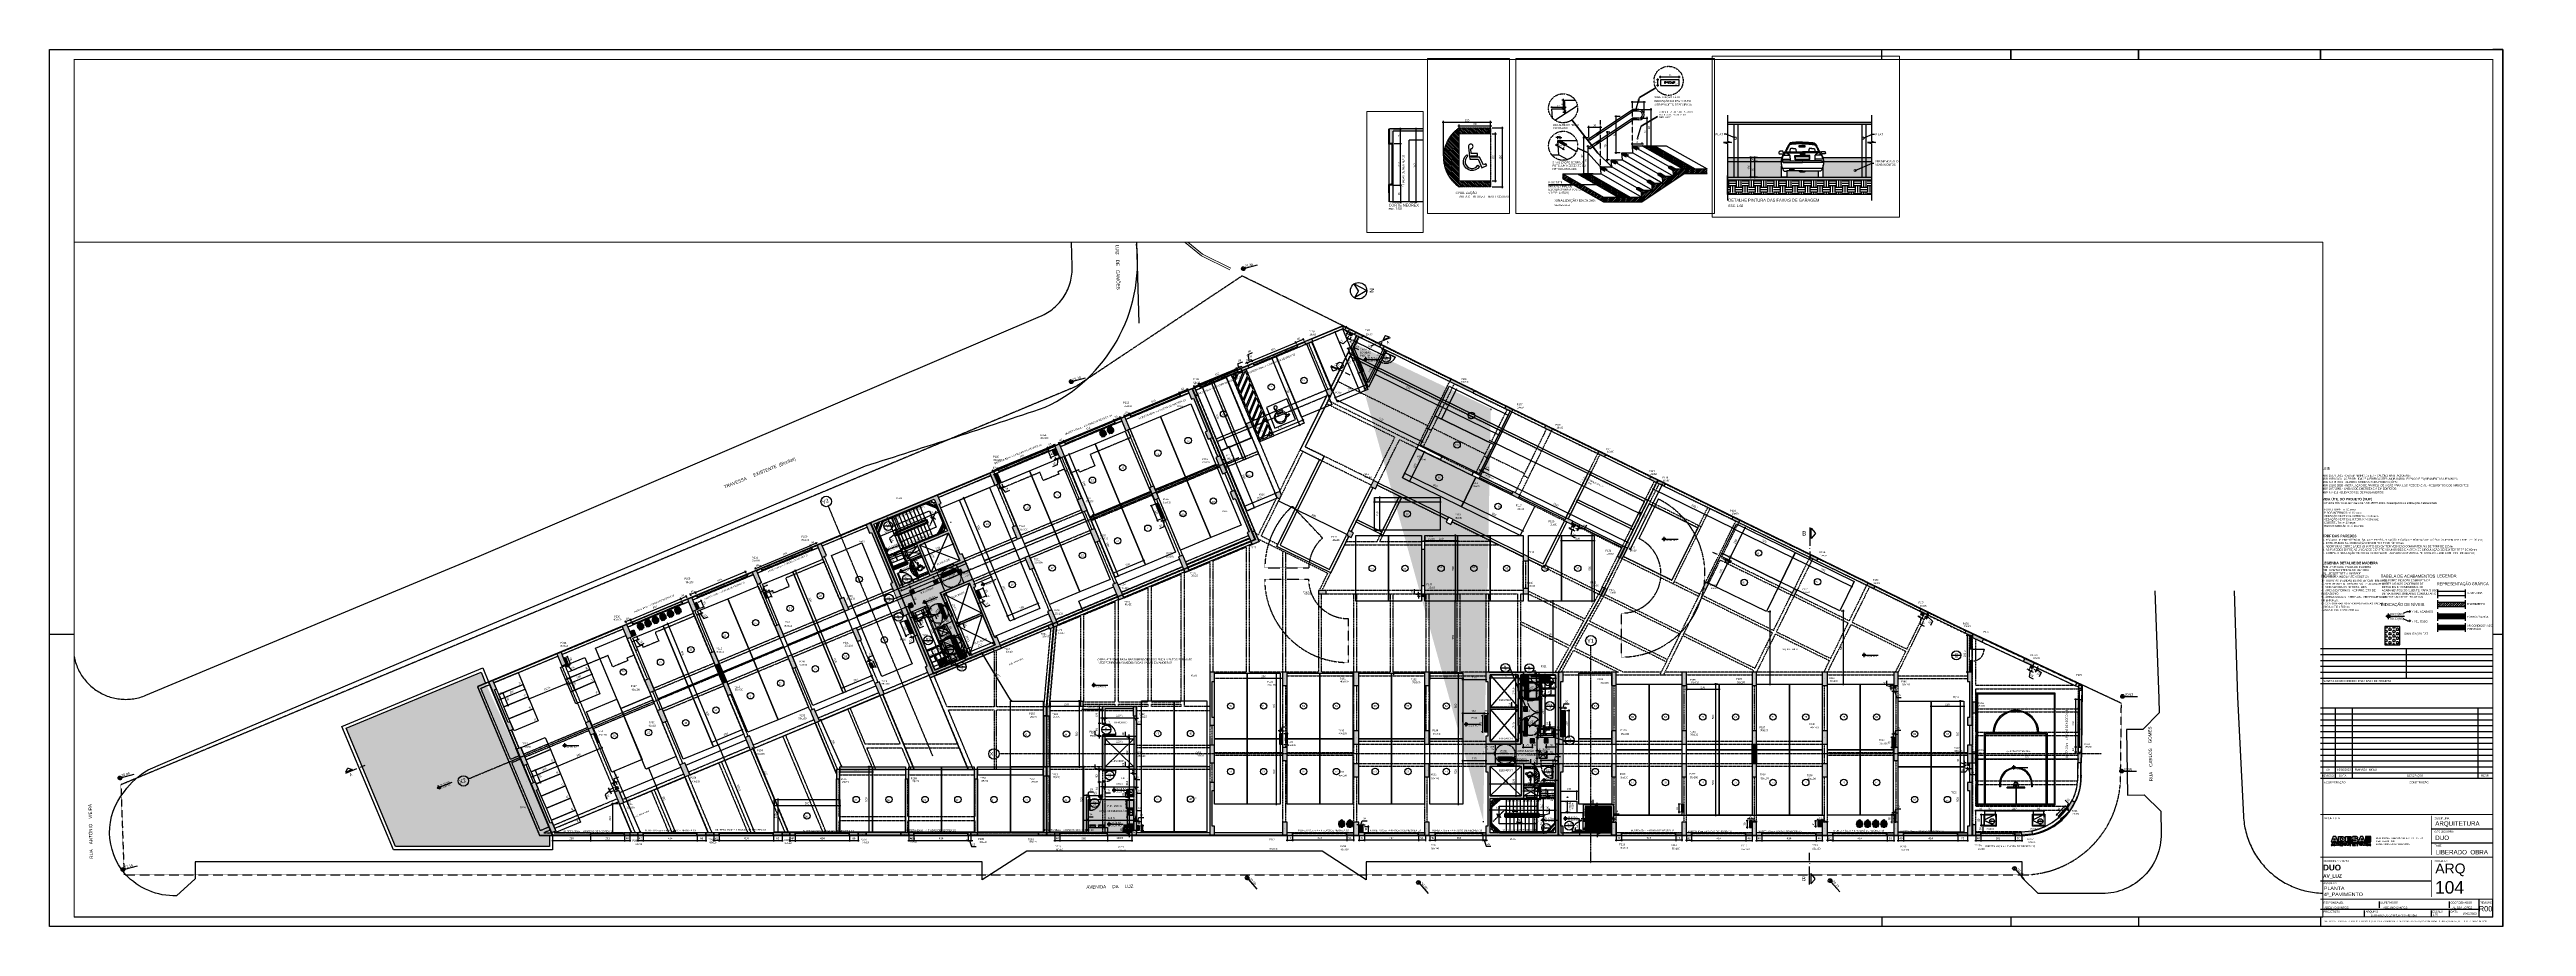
# Paper-space layout 'Layout1' of a CAD drawing. Header units: metres. Extents: x 3 to 2520, y 3 to 895.
# The model-space entities are those that its viewports show. They can reach past a viewport. Long polylines and large blocks are cut down to what shows.
import ezdxf
from ezdxf import colors
from ezdxf.entities.mleader import LeaderData, LeaderLine
from ezdxf.enums import TextEntityAlignment as Align
from ezdxf.math import Vec2, Vec3

# ---------------------------------------------------------------- set-up
doc = ezdxf.new("R2010")
doc.units = ezdxf.units.M
doc.header["$PDMODE"] = 35
for name, pattern in [('8231-CRF-1$0$DASHDOT', [1, 0.5, -0.25, 0, -0.25]), ('DASHEDX2', [1.5, 1, -0.5]), ('ESTILO_TQS_0001', [1, 0.7, -0.3]), ('ESTILO_TQS_0004', [1.12, 0.5, -0.2, 0.01, -0.2, 0.01, -0.2]), ('HIDDEN2', [0.1875, 0.125, -0.0625]), ('YOU-ALV-ARQ-EP_2017-02-20- 4 AO 8 PV$0$YOU-ALV-ARQ-EP_2016-12-07 - TIPOS$0$DASHED', [0.75, 0.5, -0.25])]:
    doc.linetypes.add(name, pattern=pattern)
for name, color, linetype in [('04-GGBS-DUO-GAS-4º PAV-PR$0$02-GABSGAS-AMERICAS4-SUBSOLO$0$00_GGP227BSGAPEGRLSUBS$0$GG-GA0001', 1, 'Continuous'), ('1', 232, 'DASHEDX2'), ('12', 232, 'Continuous'), ('154', 37, 'Continuous'), ('190', 25, 'Continuous'), ('20', 7, 'Continuous'), ('205', 232, 'ESTILO_TQS_0004'), ('210', 15, 'ESTILO_TQS_0001'), ('242', 143, 'Continuous'), ('28', 232, 'Continuous'), ('29', 232, 'Continuous'), ('3', 2, 'Continuous'), ('4', 2, 'Continuous'), ('5', 2, 'Continuous'), ('66', 232, 'HIDDEN2'), ('68', 227, 'Continuous'), ('9', 232, 'Continuous'), ('ARQ-ALV ACAB', 4, 'Continuous'), ('ARQ-ALV OSSO', 5, 'Continuous'), ('ARQ-AUX', 7, 'Continuous'), ('ARQ-AUX1', 1, 'Continuous'), ('ARQ-AUX2', 2, 'Continuous'), ('ARQ-AUX3', 3, 'Continuous'), ('ARQ-CAX', 1, 'Continuous'), ('ARQ-CAX @ 1', 1, 'Continuous'), ('ARQ-CERÂMICA', 7, 'Continuous'), ('ARQ-DIM', 2, 'Continuous'), ('ARQ-DIM EMBASAM', 2, 'Continuous'), ('ARQ-DRYWALL', 7, 'Continuous'), ('ARQ-ENCH', 1, 'Continuous'), ('ARQ-EST', 2, 'Continuous'), ('ARQ-FOLHA', 7, 'Continuous'), ('ARQ-HID', 7, 'Continuous'), ('ARQ-HTC', 251, 'Continuous'), ('ARQ-MOB', 7, 'Continuous'), ('ARQ-PISO', 7, 'Continuous'), ('ARQ-PRJ', 7, 'DASHEDX2'), ('ARQ-SIM', 1, 'Continuous'), ('ARQ-SIM EMBASAM', 1, 'Continuous'), ('ARQ-TXT', 2, 'Continuous'), ('ARQ-TXT EMBASAM', 2, 'Continuous'), ('ARQ-VG', 1, 'Continuous'), ('ARQ-VRD', 84, 'Continuous'), ('ES-CORTE', 2, 'Continuous'), ('FOLHA', 7, 'Continuous'), ('HID-INC', 7, 'Continuous'), ('HO-BS-2P-ALVENARIA$0$PISO', 1, 'Continuous'), ('HO-BS-2P-MOB$0$P_HID', 1, 'Continuous'), ('MAUROAMARELO', 7, 'Continuous'), ('PA-MOBILIÁRIO', 251, 'Continuous'), ('PA-PAISAGISMO', 251, 'Continuous'), ('PA-PISO', 251, 'Continuous')]:
    doc.layers.add(name, color=color, linetype=linetype)
for name, color, linetype, lineweight in [('ARQ-FORRO', 9, 'Continuous', 5), ('MURO', 44, 'Continuous', 0), ('PONTO_COTA', 7, 'Continuous', 0)]:
    doc.layers.add(name, color=color, linetype=linetype, lineweight=lineweight)
doc.styles.add('8231-CRF-1$0$r80-e25', font='romans.shx', dxfattribs={"height": 0.05})
doc.styles.add('Adesa', font='ARIALN.TTF')
doc.styles.add('Arial', font='arial.ttf')
doc.styles.add('M50', font='ARIALN.TTF', dxfattribs={"height": 0.15})
doc.styles.add('PONTOS_DADOS', font='romans.shx')
doc.styles.add('RL CARIMBO', font='arial.ttf', dxfattribs={"width": 0.9, "height": 15})
doc.styles.get("Standard").update_dxf_attribs({"font": 'arial.ttf'})
doc.dimstyles.new('8231-CRF-1$0$25', dxfattribs={"dimtxt": 0.01, "dimasz": 0.0505, "dimexe": 0.022, "dimexo": 0.0295, "dimgap": 0.012, "dimtad": 1, "dimzin": 4, "dimdsep": 46, "dimtxsty": '8231-CRF-1$0$r80-e25', "dimblk1": '8231-CRF-1$0$_DOTSMALL', "dimblk2": '8231-CRF-1$0$_DOTSMALL', "dimsah": 1, "dimcen": 0.1, "dimdle": 0.0275, "dimclrd": 1, "dimclre": 1, "dimclrt": 3, "dimadec": 0, "dimazin": 0, "dimtfac": 1, "dimtix": 1, "dimtmove": 2, "dimatfit": 3, "dimldrblk": '8231-CRF-1$0$_DOTSMALL', "dimfxl": 1, "dimtolj": 1, "dimtzin": 4, "dimarcsym": 0})
doc.dimstyles.new('ADESA 1-0025', dxfattribs={"dimtxt": 0.05, "dimasz": 0.045, "dimexe": 0.03, "dimexo": 0.04, "dimgap": 0.02, "dimtad": 1, "dimtoh": 1, "dimdec": 0, "dimlfac": 100, "dimzin": 4, "dimtxsty": 'Adesa', "dimblk": 'DOTSMALL', "dimcen": 1, "dimdle": 0.03, "dimclrd": 1, "dimclre": 1, "dimclrt": 256, "dimazin": 1, "dimtm": 1e-09, "dimtfac": 1, "dimtdec": 0, "dimtix": 1, "dimtmove": 2, "dimatfit": 0, "dimldrblk": 'DOTSMALL', "dimfxl": 0.8, "dimtvp": 2, "dimtolj": 1, "dimtzin": 0, "dimarcsym": 0})
doc.dimstyles.new('ADESA 1-0050', dxfattribs={"dimtxt": 0.1, "dimasz": 0.1, "dimexe": 0.05, "dimexo": 0.05, "dimgap": 0.03, "dimtad": 1, "dimdec": 1, "dimlfac": 100, "dimzin": 12, "dimtxsty": 'Adesa', "dimblk": 'DOTSMALL', "dimcen": 1, "dimdle": 0.05, "dimclrd": 1, "dimclre": 1, "dimclrt": 256, "dimazin": 3, "dimtm": 1e-09, "dimtfac": 1, "dimtdec": 1, "dimtmove": 1, "dimatfit": 0, "dimldrblk": 'DOTSMALL', "dimfxl": 0.8, "dimtvp": 2, "dimtolj": 1, "dimtzin": 0, "dimarcsym": 0})
doc.dimstyles.new('ADESA 1-0075', dxfattribs={"dimtxt": 0.15, "dimasz": 0.15, "dimexe": 0.075, "dimexo": 0.1, "dimgap": 0.1, "dimtad": 1, "dimdec": 1, "dimlfac": 100, "dimzin": 12, "dimtxsty": 'Adesa', "dimblk": 'DOTSMALL', "dimcen": 1, "dimdle": 0.075, "dimclrd": 1, "dimclre": 1, "dimclrt": 256, "dimazin": 3, "dimtm": 1e-09, "dimtfac": 1, "dimtdec": 1, "dimtmove": 1, "dimatfit": 0, "dimldrblk": 'DOTSMALL', "dimfxl": 0.8, "dimtvp": 2, "dimtolj": 1, "dimtzin": 0, "dimarcsym": 0})
pattern_1 = [(67.65395, (-70.760808, 10.799186), (-0.029365716, 0.01207134), [])]
pattern_2 = [(0, (0, 10.2387), (0, 2.7496307), [1.5875, -3.175]), (120, (0, 10.2387), (-2.38125, -1.3748153), [1.5875, -3.175]), (60, (1.5875, 10.2387), (-2.38125, 1.3748153), [1.5875, -3.175])]
pattern_3 = [(45, (5.620003, -5.879854), (-0.02245064, 0.02245064), [])]

# ---------------------------------------------------------------- blocks, each defined once
blk = doc.blocks.new('FL-A0')
for p, q in [((-1000, 0), (-1000, 892)), ((862.2, 882), (862.2, 892)), ((993.2, 892), (993.2, 882)), ((993.2, 882), (993.2, 892)), ((1123.2, 892), (1123.2, 882)), ((1123.2, 882), (1123.2, 892)), ((1308.2, 892), (1308.2, 882)), ((1308.2, 882), (1308.2, 892)), ((1493.2, 0), (1493.2, 892)), ((862.2, 10), (862.2, 0)), ((993.2, 10), (993.2, 0)), ((993.2, 10), (993.2, 0)), ((1123.2, 10), (1123.2, 0)), ((1123.2, 10), (1123.2, 0)), ((1308.2, 10), (1308.2, 0)), ((1308.2, 10), (1308.2, 0))]:
    blk.add_line(p, q)
at = {"const_width": 1}
blk.add_lwpolyline([(-975, 882), (1483.2, 882), (1483.2, 10), (-975, 10)], close=True, dxfattribs=at)
at = {"layer": 'FOLHA'}
for p, q in [((-1000, 0), (-1000, 892)), ((-1000, 892), (1493.2, 892)), ((1493.2, 892), (1483.2, 892)), ((1493.2, 892), (1493.2, 0)), ((-975, 297), (-1000, 297)), ((1493.2, 297), (1483.2, 297)), ((1493.2, 0), (-1000, 0))]:
    blk.add_line(p, q, dxfattribs=at)
blk = doc.blocks.new('CARIMBO-JARDINS')
at = {"color": 2}
for p, q in [((-176.2, 274.3), (-1.2, 274.3)), ((-176.2, 268.3), (-1.2, 268.3)), ((-176.2, 262.3), (-1.2, 262.3)), ((-176.2, 256.3), (-1.2, 256.3)), ((-88.7, 244.3), (-88.7, 274.3)), ((-176.2, 250.3), (-1.2, 250.3)), ((-176.2, 214), (-1, 214)), ((-176.2, 208), (-1, 208)), ((-176.2, 202), (-1, 202)), ((-161.2, 214), (-161.2, 148)), ((-143.8, 214), (-143.8, 148)), ((-16.2, 214), (-16.2, 148)), ((-176.2, 196), (-1, 196)), ((-176.2, 190), (-1, 190)), ((-176.2, 184), (-1, 184)), ((-176.2, 178), (-1, 178)), ((-176.2, 172), (-1, 172)), ((-176.2, 166), (-1, 166)), ((-176.2, 160), (-1, 160)), ((-176.2, 154), (-1, 154)), ((-63.5, 91.1), (-1.4, 91.1)), ((-63.5, 76.6), (-1.4, 76.6))]:
    blk.add_line(p, q, dxfattribs=at)
at = {"color": 3}
for p, q in [((-176.2, 244.3), (-1.2, 244.3)), ((-1.2, 238.3), (-176.2, 238.3)), ((-176.2, 148), (-1, 148)), ((-1, 142), (-176.2, 142)), ((-161.2, 147), (-161.2, 143)), ((-143.8, 147), (-143.8, 143)), ((-16.2, 147), (-16.2, 143))]:
    blk.add_line(p, q, dxfattribs=at)
at = {"color": 3, "linetype": 'Continuous', "const_width": 1}
for points in [[(-176.2, 105.7), (-1.4, 105.7)], [(-63.5, 64.4), (-63.5, 104.2)], [(-176.2, 62), (-1.4, 62)], [(-63.5, 21.6), (-63.5, 59.1)], [(-176.2, 19.3), (-1, 19.3)]]:
    blk.add_lwpolyline(points, dxfattribs=at)
at = {"color": 2}
for points in [[(-176.2, 38), (-63.5, 38)], [(-176.2, 9.3), (-15, 9.3)]]:
    blk.add_lwpolyline(points, dxfattribs=at)
at = {"color": 2, "linetype": 'Continuous', "ltscale": 0.5}
for points in [[(-131.4, 1.5), (-131.4, 7.9)], [(-116.3, 10.7), (-116.3, 17.2)], [(-63.5, 1.5), (-63.5, 7.9)], [(-44.9, 10.7), (-44.9, 17.2)], [(-44.9, 1.5), (-44.9, 7.9)], [(-15, 1.5), (-15, 19.3)]]:
    blk.add_lwpolyline(points, dxfattribs=at)
at = {"color": 2, "style": 'RL CARIMBO', "width": 0.9}
blk.add_text('PLANTAS DE REFERÊNCIA PARA BASE DE PROJETO', height=2, dxfattribs=at).set_placement((-174.6, 240.3))
for s, p in [('REVISÃO', (-168.7, 146)), ('DATA ', (-153.2, 146)), ('RESP.', (-8.7, 146))]:
    blk.add_text(s, height=2, dxfattribs=at).set_placement(p, align=Align.TOP_CENTER)
at = {"color": 3, "style": 'RL CARIMBO', "width": 0.9}
for s, p in [('INCORPORAÇÃO', (-173.3, 137.2)), ('CONSTRUÇÃO', (-85.8, 137.2)), ('PROJETISTA', (-173.3, 100.8)), ('DISCIPLINA', (-60.5, 100.7)), ('CÓDIGO/OBRA', (-60.5, 87)), ('EMPREENDIMENTO', (-173.3, 57.1)), ('FASE', (-60.5, 72.9)), ('FOLHA N.º', (-60.5, 57.1)), ('ASSUNTO', (-173.2, 34.7)), ('RESPONSÁVEL', (-173.2, 14.9)), ('PROJETISTA', (-173.2, 5.7)), ('ARQUIVO', (-130.2, 5.7)), ('SUPERVISOR', (-115.4, 14.9)), ('ESCALA', (-62.6, 5.7)), ('COORDENADOR', (-44, 14.9)), ('DATA', (-44, 5.7)), ('REVISÃO', (-14.1, 14.9))]:
    blk.add_text(s, height=2, dxfattribs=at).set_placement(p)
at = {"color": 2, "style": 'RL CARIMBO', "width": 0.9}
blk.add_text('DESCRIÇÃO', height=2, dxfattribs=at).set_placement((-88.1, 146), align=Align.TOP_LEFT)
blk = doc.blocks.new('LOGO ADESA')
at = {"layer": 'FOLHA', "true_color": 0x006983}
h = blk.add_hatch(color=146, dxfattribs=at)
h.dxf.hatch_style = 1
h.paths.add_polyline_path([(4, 4.5), (2.9, 4.5), (1.9, 4.5), (0, 0), (1.8, 0), (1.9, 0.4), (2.9, 0.4), (4, 0.4), (4.1, 0), (5.9, 0)])
h.paths.add_polyline_path([(3.5, 1.5), (2.9, 1.5), (2.4, 1.5), (2.9, 3.1)], flags=16)
h.paths.add_polyline_path([(6.2, 4.5), (6.2, 0), (9.7, 0, 0.948907), (9.7, 4.5)])
h.paths.add_polyline_path([(8, 3.4), (8.9, 3.4, -0.931092), (9.1, 1.2), (8, 1.2)], flags=16)
h.paths.add_polyline_path([(16.8, 3.4), (16.8, 4.5), (12.2, 4.5), (12.2, 0), (17, 0), (17, 1.1), (13.9, 1.1), (13.9, 1.7), (16.3, 1.7), (16.3, 2.8), (13.9, 2.8), (13.9, 3.4)])
h.paths.add_polyline_path([(20.5, 3.4, -0.237413), (20.7, 3.2), (22.7, 3.2, 0.178244), (22.4, 3.9, 0.159561), (21.6, 4.4, 0.040162), (20, 4.6, 0.078066), (18.5, 4.4, 0.12263), (17.7, 4, 0.165276), (17.4, 3.5, 0.071413), (17.4, 2.9, 0.094699), (17.5, 2.6, 0.166692), (18.2, 2, 0.094522), (19.5, 1.7, -0.029062), (20.1, 1.7, -0.020422), (20.5, 1.6, -0.002895), (20.6, 1.6, -0.253582), (20.9, 1.4, -0.244103), (20.8, 1.2, -0.158589), (20.6, 1, -0.13145), (19.9, 1, -0.045808), (19.6, 1.1, -0.270689), (19.4, 1.3), (17.3, 1.3, 0.28517), (18.6, 0, 0.068195), (20.1, -0.2, 0.078133), (22, 0.1, 0.324293), (22.9, 1.4, 0.386526), (21.7, 2.7), (19.7, 3, -0.100578), (19.4, 3.1, -0.633349), (19.4, 3.5, -0.221103)])
h.paths.add_polyline_path([(24.9, 4.5), (23, 0), (24.8, 0), (24.9, 0.4), (25.9, 0.4), (26.9, 0.4), (27, 0), (28.9, 0), (26.9, 4.5), (25.9, 4.5)])
h.paths.add_polyline_path([(25.9, 3.1), (26.5, 1.5), (25.9, 1.5), (25.3, 1.5)], flags=16)
h.paths.add_polyline_path([(32, -0.5), (31.4, -0.5), (30.3, -3), (31.4, -3), (31.4, -2.8), (32, -2.8), (32.6, -2.8), (32.6, -3), (33.7, -3), (32.6, -0.5)])
h.paths.add_polyline_path([(32, -1.3), (32.3, -2.1), (32, -2.1), (31.7, -2.1)], flags=16)
h.paths.add_polyline_path([(27.1, -0.5), (27.1, -3), (28.1, -3), (28.1, -2.3), (28.9, -2.3, -0.29686), (29, -2.4), (29, -3), (30.1, -3), (30.1, -2.2, 0.285546), (29.7, -1.8, 0.266418), (30.1, -1.4), (30.1, -0.9, 0.296968), (29.3, -0.5)])
h.paths.add_polyline_path([(28.2, -1.1), (28.9, -1.1, -0.918201), (28.9, -1.6), (28.2, -1.6)], flags=16)
h.paths.add_polyline_path([(1.7, -0.5), (1.1, -0.5), (0, -3), (1, -3), (1.1, -2.8), (1.7, -2.8), (2.2, -2.8), (2.3, -3), (3.3, -3), (2.2, -0.5)])
h.paths.add_polyline_path([(1.7, -1.3), (2, -2.1), (1.7, -2.1), (1.3, -2.1)], flags=16)
h.paths.add_polyline_path([(3.5, -0.5), (3.5, -3), (4.5, -3), (4.5, -2.2), (5.3, -2.2, -0.29686), (5.4, -2.4), (5.4, -3), (6.4, -3), (6.4, -2.2, 0.285546), (6.1, -1.8, 0.266418), (6.4, -1.4), (6.4, -0.9, 0.296968), (5.7, -0.5)])
h.paths.add_polyline_path([(4.6, -1.1), (5.3, -1.1, -0.918201), (5.3, -1.6), (4.6, -1.6)], flags=16)
h.paths.add_polyline_path([(8.1, -0.4, 0.187369), (7, -0.9, 0.315446), (7, -2.6, 0.187369), (8.1, -3.1), (8.8, -3.1, 0.0369), (9, -3), (9.5, -3.5), (10, -3.1), (9.7, -2.7, 0.043768), (9.9, -2.6, 0.315446), (9.9, -0.9, 0.187369), (8.8, -0.4)])
h.paths.add_polyline_path([(8.8, -1.2, -0.329329), (9, -2.1), (8.8, -1.8), (8.3, -2.2), (8.5, -2.4, -0.179141), (8.1, -2.3, -0.447153), (8.1, -1.2, -0.305995)], flags=16)
h.paths.add_polyline_path([(12.4, -1.9, -0.17674), (12.3, -2.2, -0.173532), (12, -2.3), (11.8, -2.3), (11.7, -2.3, -0.173532), (11.4, -2.2, -0.152792), (11.3, -2), (11.3, -0.5), (10.4, -0.5), (10.4, -2, 0.102402), (10.5, -2.3, 0.302428), (11.5, -3), (11.8, -3), (12.2, -3, 0.295825), (13.2, -2.3, 0.102402), (13.3, -2), (13.3, -0.5), (12.4, -0.5)])
h.paths.add_polyline_path([(14.6, -0.5), (13.6, -0.5), (13.6, -3), (14.6, -3)])
h.paths.add_polyline_path([(16.8, -1.1), (17.7, -1.1), (17.7, -0.5), (14.9, -0.5), (14.9, -1.1), (15.8, -1.1), (15.8, -3), (16.8, -3)])
h.paths.add_polyline_path([(18, -0.5), (18, -3), (20.7, -3), (20.7, -2.4), (18.9, -2.4), (18.9, -2), (20.3, -2), (20.3, -1.4), (18.9, -1.4), (18.9, -1.1), (20.6, -1.1), (20.6, -0.5)])
h.paths.add_polyline_path([(20.9, -0.5), (20.9, -1.1), (21.8, -1.1), (21.8, -3), (22.7, -3), (22.7, -1.1), (23.6, -1.1), (23.6, -0.5)])
h.paths.add_polyline_path([(25.9, -1.9, -0.17674), (25.8, -2.2, -0.173532), (25.6, -2.3), (25.4, -2.3), (25.2, -2.3, -0.173532), (25, -2.2, -0.152792), (24.9, -2), (24.9, -0.5), (23.9, -0.5), (23.9, -2, 0.102402), (24, -2.3, 0.302428), (25.1, -3), (25.4, -3), (25.8, -3, 0.295825), (26.8, -2.3, 0.102402), (26.8, -2), (26.8, -0.5), (25.9, -0.5)])
at = {"layer": 'FOLHA'}
h = blk.add_hatch(color=7, dxfattribs=at)
h.dxf.hatch_style = 1
h.paths.add_polyline_path([(29.2, 0), (33.7, 0), (33.7, 4.5), (29.2, 4.5)])
at = {"color": 7}
blk.add_lwpolyline([(29.2, 0), (33.7, 0), (33.7, 4.5), (29.2, 4.5)], close=True, dxfattribs=at)
at = {"layer": 'FOLHA', "color": 146, "true_color": 0x006983}
for points in [[(2.9, 4.5), (1.9, 4.5), (0, 0), (1.8, 0), (1.9, 0.4), (2.9, 0.4), (4, 0.4), (4.1, 0), (5.9, 0), (4, 4.5)], [(2.9, 1.5), (2.4, 1.5), (2.9, 3.1), (3.5, 1.5)], [(17, 0), (12.2, 0), (12.2, 4.5), (16.8, 4.5), (16.8, 3.4), (13.9, 3.4), (13.9, 2.8), (16.3, 2.8), (16.3, 1.7), (13.9, 1.7), (13.9, 1.1), (17, 1.1)], [(25.9, 4.5), (24.9, 4.5), (23, 0), (24.8, 0), (24.9, 0.4), (25.9, 0.4), (26.9, 0.4), (27, 0), (28.9, 0), (26.9, 4.5)], [(25.9, 1.5), (25.3, 1.5), (25.9, 3.1), (26.5, 1.5)], [(1.7, -0.5), (1.1, -0.5), (0, -3), (1, -3), (1.1, -2.8), (1.7, -2.8), (2.2, -2.8), (2.3, -3), (3.3, -3), (2.2, -0.5)], [(1.7, -2.1), (1.3, -2.1), (1.7, -1.3), (2, -2.1)], [(13.6, -0.5), (14.6, -0.5), (14.6, -3), (13.6, -3)], [(32, -0.5), (31.4, -0.5), (30.3, -3), (31.4, -3), (31.4, -2.8), (32, -2.8), (32.6, -2.8), (32.6, -3), (33.7, -3), (32.6, -0.5)], [(32, -2.1), (31.7, -2.1), (32, -1.3), (32.3, -2.1)]]:
    blk.add_lwpolyline(points, close=True, dxfattribs=at)
for points in [[(6.2, 0), (6.2, 4.5), (9.7, 4.5, -0.948907), (9.7, 0)], [(8, 1.2), (8, 3.4), (8.9, 3.4, -0.931092), (9.1, 1.2)], [(5.7, -0.5, -0.296968), (6.4, -0.9), (6.4, -1.4, -0.266418), (6.1, -1.8, -0.285546), (6.4, -2.2), (6.4, -3), (5.4, -3), (5.4, -2.4, 0.29686), (5.3, -2.2), (4.5, -2.2), (4.5, -3), (3.5, -3), (3.5, -0.5)], [(4.6, -1.6), (5.3, -1.6, 0.885214), (5.3, -1.1), (4.6, -1.1)], [(7, -2.6, 0.187369), (8.1, -3.1), (8.8, -3.1, 0.0369), (9, -3), (9.5, -3.5), (10, -3.1), (9.7, -2.7, 0.043768), (9.9, -2.6, 0.315446), (9.9, -0.9, 0.187369), (8.8, -0.4), (8.1, -0.4, 0.187369), (7, -0.9, 0.315446)], [(11.8, -3), (11.5, -3, -0.295825), (10.5, -2.3, -0.102402), (10.4, -2), (10.4, -0.5), (10.4, -0.5), (11.3, -0.5), (11.3, -1.9, 0.17674), (11.4, -2.2, 0.159698), (11.6, -2.3, 0.071182), (11.7, -2.3), (11.8, -2.3), (12, -2.3, 0.071182), (12.1, -2.3, 0.159698), (12.3, -2.2, 0.17674), (12.4, -1.9), (12.4, -0.5), (13.3, -0.5), (13.3, -0.5), (13.3, -2, -0.102402), (13.2, -2.3, -0.295825), (12.2, -3)], [(25.4, -3), (25, -3, -0.295825), (24, -2.3, -0.102402), (23.9, -2), (23.9, -0.5), (23.9, -0.5), (24.9, -0.5), (24.9, -1.9, 0.17674), (25, -2.2, 0.159698), (25.2, -2.3, 0.071182), (25.2, -2.3), (25.4, -2.3), (25.6, -2.3, 0.071182), (25.6, -2.3, 0.159698), (25.8, -2.2, 0.17674), (25.9, -1.9), (25.9, -0.5), (26.8, -0.5), (26.8, -0.5), (26.8, -2, -0.102402), (26.8, -2.3, -0.295825), (25.8, -3)], [(29.3, -0.5, -0.296968), (30.1, -0.9), (30.1, -1.4, -0.266418), (29.7, -1.8, -0.285546), (30.1, -2.2), (30.1, -3), (29, -3), (29, -2.4, 0.29686), (28.9, -2.3), (28.1, -2.3), (28.1, -3), (27.1, -3), (27.1, -0.5)], [(28.2, -1.6), (28.9, -1.6, 0.885214), (28.9, -1.1), (28.2, -1.1)]]:
    blk.add_lwpolyline(points, format="xyb", close=True, dxfattribs=at)
for points in [[(17.3, 1.3), (17.3, 1.3, 0.283261), (18.6, 0, 0.068195), (20.1, -0.2, 0.078133), (22, 0.1, 0.324293), (22.9, 1.4, 0.386526), (21.7, 2.7), (19.7, 3, -0.100578), (19.4, 3.1, -0.633349), (19.4, 3.5, -0.221103), (20.5, 3.4, -0.237413), (20.7, 3.2), (22.7, 3.2), (22.7, 3.2, 0.167313), (22.4, 3.9, 0.159561), (21.6, 4.4, 0.040162), (20, 4.6, 0.078066), (18.5, 4.4, 0.12263), (17.7, 4, 0.165276), (17.4, 3.5, 0.071413), (17.4, 2.9, 0.094699), (17.5, 2.6, 0.166692), (18.2, 2, 0.094522), (19.5, 1.7, -0.029062), (20.1, 1.7, -0.020422), (20.5, 1.6, -0.002895), (20.6, 1.6, -0.253582), (20.9, 1.4, -0.244103), (20.8, 1.2, -0.158589), (20.6, 1, -0.13145), (19.9, 1, -0.045808), (19.6, 1.1, -0.270689), (19.4, 1.3), (17.3, 1.3)], [(8.8, -1.2, 0.305995), (8.1, -1.2, 0.447153), (8.1, -2.3, 0.179141), (8.5, -2.4), (8.3, -2.2), (8.8, -1.8), (9, -2.1, 0.329329), (8.8, -1.2)]]:
    blk.add_lwpolyline(points, format="xyb", dxfattribs=at)
for points in [[(14.9, -0.5), (14.9, -1.1), (15.8, -1.1), (15.8, -3), (16.8, -3), (16.8, -1.1), (17.7, -1.1), (17.7, -0.5), (14.9, -0.5), (17.7, -0.5)], [(18, -0.5), (18, -3), (20.7, -3), (20.7, -2.4), (18.9, -2.4), (18.9, -2), (20.3, -2), (20.3, -1.4), (18.9, -1.4), (18.9, -1.1), (20.6, -1.1), (20.6, -0.5), (18, -0.5)], [(20.9, -0.5), (20.9, -1.1), (21.8, -1.1), (21.8, -3), (22.7, -3), (22.7, -1.1), (23.6, -1.1), (23.6, -0.5), (20.9, -0.5), (23.6, -0.5)]]:
    blk.add_lwpolyline(points, dxfattribs=at)
at = {"layer": 'ARQ-FOLHA', "insert": (37.8, 3.9), "char_height": 1.5, "width": 41.969, "attachment_point": 1, "style": 'Arial'}
blk.add_mtext('RUA PADRE GARCIA VELHO, 73 - CJ. 41\\PCEP: 05421- 030\\PFONE: 3032 4355 / 3032 4362 ', dxfattribs=at)
blk = doc.blocks.new('.CARIMBO')
at = {"layer": 'ARQ-DIM'}
blk.add_lwpolyline([(161.2, 7.5), (175.2, 7.5), (175.2, 25.2)], dxfattribs=at)
at = {"color": 2}
blk.add_blockref('CARIMBO-JARDINS', (176.2, 5.9), dxfattribs=at)
at = {"layer": 'ARQ-FOLHA', "xscale": 1.20352306414466, "yscale": 1.20352306414466, "zscale": 1.20352306414466}
blk.add_blockref('LOGO ADESA', (10.8, 83.6), dxfattribs=at)
at = {"color": 2, "style": 'RL CARIMBO', "width": 0.9}
blk.add_text('DUO-ARQ-LO-104-PLA-4PV-R00.dwg', height=2, dxfattribs=at).set_placement((51.4, 8))
at = {"color": 4, "attachment_point": 1, "style": 'Arial'}
for s, width, insert, char_height in [('ARQUITETURA', 3.126, (116.7, 104.5), 4.5), ('{\\C2;DUO}', 3.126, (116.7, 90), 4.5), ('{\\fArial|b1|i0|c0|p34;DUO\\P\\H0.59829x;AV_LUZ}', 3.126, (2.7, 60.4), 5.85), ('{\\C5;ARQ}', 3.126, (116.7, 61.6), 10.16), ('{\\C5;LIBERADO  OBRA}', 75.072, (117.1, 75.4), 4.5), ('{\\C2;ADELINO SANTOS}', 44.405, (4, 17.7), 2), ('{\\C2;ADELINO SANTOS}', 44.405, (63.9, 17.7), 2), ('{\\C2;ALISSA LOPES}', 44.405, (134.3, 17.7), 2)]:
    blk.add_mtext_dynamic_manual_height_columns(s, width=width, gutter_width=1, heights=[0], dxfattribs=dict(at, insert=insert, char_height=char_height))
at = {"layer": 'ARQ-FOLHA', "style": 'Arial'}
blk.add_text('00', height=2, dxfattribs=at).set_placement((9.1, 155.9), align=Align.RIGHT)
blk.add_text('EMISSÃO INICIAL', height=2, dxfattribs=at).set_placement((34.8, 155.9))
at = {"layer": 'FOLHA', "style": 'Arial'}
blk.add_text('DIREITOS AUTORAIS RESERVADO A REPRODUÇÃO TOTAL OU PARCIAL SEM PRÉVIA AUTORIZAÇÃO, CONFORME RESOLUÇÃO N° 67, DE 5 DE DEZEMBRO DE 2013', height=1.5, dxfattribs=at).set_placement((3.4, 2))
blk = doc.blocks.new('REF_LEG$0$SBPLNIV2')
for p, q in [((-0.25, 0), (1.44, 0)), ((0, -0.27), (0, 0.26))]:
    blk.add_line(p, q)
blk.add_circle((0, 0), 0.15)
at = {"color": 2, "style": 'Adesa'}
for tag, p in [('NIVELA', (0.15, 0.1)), ('NIVELO', (0.15, -0.3))]:
    blk.add_attdef(tag, p, '', height=0.2, dxfattribs=at)
blk = doc.blocks.new('CARIMBO')
h = blk.add_hatch()
h.set_pattern_fill('HEX', color=256, scale=0.4125, angle=180, style=0)
h.set_pattern_definition([(180, (75.6412, 290.77), (-3e-16, -2.26845), [1.3097, -2.61938]), (300, (75.6412, 290.77), (1.96453, 1.13422), [1.3097, -2.61938]), (240, (74.3315, 290.77), (1.96453, -1.13422), [1.3097, -2.61938])])
h.paths.add_polyline_path([(80.5, 302.2), (65.5, 302.2), (65.5, 283.5), (80.5, 283.5)])
at = {"layer": 'ARQ-AUX1'}
h = blk.add_hatch(dxfattribs=at)
h.set_pattern_fill('ANSI31', color=256, scale=0.5)
h.set_pattern_definition([(45, (-741.3556, -163.1018), (-1.122532, 1.122532), [])])
h.paths.add_polyline_path([(147, 326.9), (118.8, 326.9), (118.8, 322.4), (147, 322.4)])
at = {"layer": 'ARQ-DRYWALL', "ltscale": 10}
blk.add_hatch(color=162, dxfattribs=at).paths.add_polyline_path([(147, 303.5), (118.8, 303.5), (118.8, 299), (147, 299)])
at = {"layer": 'ARQ-FORRO'}
h = blk.add_hatch(color=256, dxfattribs=at)
h.dxf.hatch_style = 1
h.paths.add_polyline_path([(147, 314.6), (118.8, 314.6), (118.8, 310.1), (147, 310.1)])
blk.add_lwpolyline([(80.5, 302.2), (65.5, 302.2), (65.5, 283.5), (80.5, 283.5)], close=True)
at = {"layer": 'ARQ-AUX2'}
for p, q in [((118.8, 338), (147, 338)), ((118.8, 333.5), (147, 333.5)), ((118.8, 326.9), (147, 326.9)), ((118.8, 322.4), (147, 322.4)), ((147, 314.6), (118.8, 314.6)), ((118.8, 310.1), (147, 310.1)), ((118.8, 303.5), (147, 303.5)), ((118.8, 299), (147, 299))]:
    blk.add_line(p, q, dxfattribs=at)
at = {"layer": 'ARQ-SIM'}
for p, q in [((118.8, 339.8), (118.8, 331)), ((118.8, 328.7), (118.8, 319.9)), ((147, 339.8), (147, 331)), ((147, 328.7), (147, 319.9)), ((88.4, 317.3), (83.8, 315.2)), ((88.4, 307.7), (83.8, 309.8)), ((88.4, 317.3), (91.4, 317.3)), ((88.4, 307.7), (91.4, 307.7)), ((91.4, 317.3), (90.4, 318.3)), ((91.4, 317.3), (90.4, 316.4)), ((91.4, 307.7), (90.4, 308.6)), ((91.4, 307.7), (90.4, 306.7)), ((118.8, 316.5), (118.8, 307.7)), ((118.8, 305.4), (118.8, 296.6)), ((147, 316.5), (147, 307.7)), ((147, 305.4), (147, 296.6))]:
    blk.add_line(p, q, dxfattribs=at)
at = {"layer": 'ARQ-AUX', "color": 8}
blk.add_blockref('.CARIMBO', (-0.1, -0.6), dxfattribs=at)
at = {"layer": 'ARQ-TXT', "ltscale": 10, "xscale": 11.19999999999999, "yscale": 11.19999999999999, "zscale": 11.19999999999999}
blk.add_blockref('REF_LEG$0$SBPLNIV2', (69.1, 312.5), dxfattribs=at).add_auto_attribs({'NIVELA': '00.00(NA)', 'NIVELO': '00.00(NO)'})
at = {"layer": 'ARQ-TXT', "style": 'Adesa'}
for s, height, p in [('TABELA DE ACABAMENTOS', 3, (61.2, 351.8)), ('LEGENDA:', 3, (118.3, 352.1)), ('REPRESENTAÇÃO GRÁFICA', 2.8, (118.3, 344.1)), ('INDICAÇÃO DE NÍVEIS', 3, (61.2, 323))]:
    blk.add_text(s, height=height, dxfattribs=at).set_placement(p)
at = {"layer": 'ARQ-TXT', "ltscale": 10, "style": 'Adesa'}
for s, p in [('ALVENARIA', (149, 335.1)), ('NÍVEL ACABADO', (92.3, 316.2)), ('NÍVEL OSSO', (92.3, 306.3)), ('AR CONDICIONADO', (148.9, 301.9)), ('FORRO / SANCA', (148.9, 310.9)), ('ENCHIMENTO', (149, 324)), ('PREVISÃO', (148.9, 298.6))]:
    blk.add_text(s, height=2, dxfattribs=at).set_placement(p)
at = {"layer": 'ARQ-TXT', "insert": (1.8, 464.9), "char_height": 0.23, "attachment_point": 1, "style": 'Adesa'}
blk.add_mtext_dynamic_manual_height_columns('\\A1;{\\fArial Narrow|b1|i0|c0|p34;\\P\\P\\H10.86957x;LEIS\\P\\H0.8x;\\P\\fArial Narrow|b0|i0|c0|p34;NBR 15575:2013 - DESEMPENHO DE EDIFICAÇÕES HABITACIONAIS;\\PNBR 9050:2020 - ACESSIBILIDADE A EDIFICAÇÕES, MOBILIÁRIO, ESPAÇO E EQUIPAMENTOS URBANOS;\\PNBR 14718:2019 - GUARDA-CORPOS PARA EDIFICAÇÕES;\\PNBR 13103:2020 - INSTALAÇÃO DE APARELHOS A GÁS PARA USO RESIDENCIAL - REQUISITOS DOS AMBIENTES;\\PNBR 9077:2001 - SAÍDAS DE EMERGÊNCIA EM EDIFÍCIOS;\\P\\A0;\\fCalibri|b0|i0|c0|p34;\\H0.115x;\\P\\fArial Narrow|b0|i0|c0|p34;\\H8.6956x;NBR NM 313 - ELEVADORES DE PASSAGEIROS;\\P\\A1;\\P\\fArial Narrow|b1|i0|c0|p34;\\H1.25001x;VIDA ÚTIL DO PROJETO (VUP) \\P\\fArial Narrow|b0|i0|c0|p34;\\H0.8x;Conforme mínimo especificado na NBR 15575:2013- Desempenho de edificações habitacionais \\P\\P\\pi-0.69,l0.92,t1.84;-^IESTRUTURA:  \\A0;>/\\A1; 50 anos;\\P-^IPISOS INTERNOS: \\A0;>/\\A1; 13 anos;\\P-^IVEDAÇÃO VERTICAL EXTERNA: \\A0;>/\\A1; 40 anos;\\P-^IVEDAÇÃO VERTICAL INTERNA: \\A0;>/\\A1; 20 anos;\\P-^ICOBERTURA: \\A0;>/\\A1; 20 anos;\\P-^IHIDROSSANITÁRIO: \\A0;>/\\A1; 20 anos;\\P\\pi0,l0,tz;\\P\\P\\fArial Narrow|b1|i0|c0|p34;\\H1.25x;TRRF DAS PAREDES \\fArial Narrow|b0|i0|c0|p34;\\H0.8x;\\P\\A0;a.^I ESCADA DE EMERGÊNCIA, SALA DE PRESSURIZAÇÃO E CASA DE BOMBAS DE INCÊNDIO DEVEM TER TRRF DE 120 min;\\Pb.^I ESTRUTURAS DA EDIFICAÇÃO DEVEM TER TRRF DE 120min;\\Pc.^I ABERTURAS ENTRE LAJES (SHAFTS) DEVEM TER VEDAÇÃO COM MATERIAIS DE TRRF DE 120min;\\Pd.^I AS PAREDES ENTRE AS UNIDADES E ENTRE AS UNIDADES E A ÁREA DE CIRCULAÇÃO DEVEM TER TRRF DE 60min;\\Pe.^I COMPARTIMENTAÇÃO VERTICAL EXTERNA DE FACHADA COM VERGA-PEITORIL DE 1,20m COM TRRF DE 120 min;\\H0.115x;\\P\\A1;\\H8.69567x;\\P\\P\\A0;\\fArial Narrow|b1|i0|c0|p34;\\H1.24999x;LEGENDA DETALHE DE MADEIRA\\H0.115x;\\P\\fArial Narrow|b0|i0|c0|p34;\\H6.95652x;PEM - PORTA ENTRADA DE MADEIRA\\PPIM - PORTA INTERNA DE MADEIRA\\PRU - RESISTENTE À UMIDADE\\PPIA - PORTA INSOLANTE ACÚSTICA\\H0.115x;\\P\\A1;\\H8.69569x;\\P\\P }', width=202.946, gutter_width=25, heights=[137], dxfattribs=at)
at = {"layer": 'ARQ-TXT', "insert": (0.9, 354.8), "char_height": 2, "width": 56.24, "attachment_point": 1, "style": 'Adesa'}
blk.add_mtext('{\\H1.5x;NOTAS}\\P1 - TODAS AS MEDIDAS ESTÃO EM CENTÍMETROS.\\P2 - VER MEMORIAL DESCRITIVO DE ACABAMENTOS.\\P3 - VER CADERNOS DE DETALHES.\\P4 - ÁREAS EXTERNAS - VER PROJETO DE PAISAGISMO.\\P5 - ÁREAS SOCIAIS INTERNAS - VER PROJETO DE INTERIORES.\\P6 - CONSIDERAR AS MEDIDAS PARA AS VAGAS:\\P. VAGA = 250 x 500 cm\\P. VAGA P.C.D. = 370 x 500 cm', dxfattribs=at)
at = {"layer": 'ARQ-TXT', "ltscale": 10, "char_height": 2, "attachment_point": 1, "style": 'Adesa'}
for s, insert, width in [('VER ESPECIFICAÇÃO COMPLETA DE MATERIAIS NOS CADERNOS DE DETALHES E NO MEMORIAL DE ACABAMENTOS DO CLIENTE. PARA O USO DE MATERIAIS SIMILARES CONSULTAR O COORDENADOR DE PROJETOS.', (62.3, 349.9), 47.909), ('\\A1;- SINALIZAÇÃO TÁTIL ', (83.4, 295.7), 88.81)]:
    blk.add_mtext(s, dxfattribs=dict(at, insert=insert, width=width))
blk = doc.blocks.new('.IM$0$simbolo vaga pne')
blk.add_lwpolyline([(-0.85, 0), (0.85, 0), (0.85, 1.7), (-0.85, 1.7)], close=True)
for points in [[(0.293, 0.868), (-0.159, 0.868), (-0.172, 0.962), (0.229, 0.962), (0.229, 1.056), (-0.185, 1.056), (-0.219, 1.304, 2.69697), (-0.332, 1.43), (-0.241, 0.773), (0.229, 0.773), (0.371, 0.42), (0.606, 0.515), (0.571, 0.602), (0.423, 0.543)], [(-0.338, 0.95), (-0.352, 1.032, 1.435867), (0.284, 0.42), (0.237, 0.538, -1.575277)]]:
    blk.add_lwpolyline(points, format="xyb", close=True)
blk = doc.blocks.new('.IM$0$zebra pne')
for p, q in [((0.1, 4.425), (1.075, 5.4)), ((0.1, 4.567), (0.933, 5.4)), ((0.1, 4.991), (0.509, 5.4)), ((0.1, 5.133), (0.367, 5.4)), ((0.1, 4.001), (1.1, 5.001)), ((0.1, 3.86), (1.1, 4.86)), ((0.1, 3.436), (1.1, 4.436)), ((0.1, 3.294), (1.1, 4.294)), ((0.1, 2.87), (1.1, 3.87)), ((0.1, 2.728), (1.1, 3.728)), ((0.1, 2.304), (1.1, 3.304)), ((0.1, 2.163), (1.1, 3.163)), ((0.1, 1.738), (1.1, 2.738)), ((0.1, 1.597), (1.1, 2.597)), ((0.1, 1.173), (1.1, 2.173)), ((0.1, 1.031), (1.1, 2.031)), ((0.1, 0.607), (1.1, 1.607)), ((0.1, 0.466), (1.1, 1.466)), ((0.159, 0.1), (1.1, 1.041)), ((0.3, 0.1), (1.1, 0.9)), ((0.724, 0.1), (1.1, 0.476)), ((0.866, 0.1), (1.1, 0.334))]:
    blk.add_line(p, q)
blk.add_lwpolyline([(0, 0), (1.2, 0), (1.2, 5.5), (0, 5.5)], close=True)
for points in [[(0.367, 5.4), (0.1, 5.4), (0.1, 5.133)], [(0.933, 5.4), (0.509, 5.4)], [(1.1, 5.001), (1.1, 5.4), (1.075, 5.4)], [(0.1, 4.991), (0.1, 4.567)], [(0.1, 4.425), (0.1, 4.001)], [(1.1, 4.436), (1.1, 4.86)], [(0.1, 3.86), (0.1, 3.436)], [(1.1, 3.87), (1.1, 4.294)], [(0.1, 3.294), (0.1, 2.87)], [(1.1, 3.304), (1.1, 3.728)], [(1.1, 2.738), (1.1, 3.163)], [(0.1, 2.728), (0.1, 2.304)], [(1.1, 2.173), (1.1, 2.597)], [(0.1, 2.163), (0.1, 1.738)], [(1.1, 1.607), (1.1, 2.031)], [(0.1, 1.597), (0.1, 1.173)], [(1.1, 1.041), (1.1, 1.466)], [(0.1, 1.031), (0.1, 0.607)], [(1.1, 0.476), (1.1, 0.9)], [(0.1, 0.466), (0.1, 0.1), (0.159, 0.1)], [(0.3, 0.1), (0.724, 0.1)], [(0.866, 0.1), (1.1, 0.1), (1.1, 0.334)]]:
    blk.add_lwpolyline(points)
blk = doc.blocks.new('VAGA-PNE-370')
blk.add_lwpolyline([(3.7, 0), (1.2, 0), (1.2, 5.5), (3.7, 5.5)], close=True)
blk.add_circle((2.45, 3.5, 0), 0.243)
blk.add_blockref('.IM$0$zebra pne', (0, 0))
at = {"rotation": 0.002093245594107001}
blk.add_blockref('.IM$0$simbolo vaga pne', (2.35, 0.5), dxfattribs=at)
blk = doc.blocks.new('vaga')
blk.add_lwpolyline([(5, 0), (5, -2.5), (0, -2.5), (0, 0)], close=True)
blk.add_circle((2.5, -1.25), 0.243)
blk = doc.blocks.new('*U21')
for points in [[(-0.845, -0.1), (-0.82, -0.1), (-0.82, -0.07), (-0.81, -0.07), (-0.81, 0.045), (-0.845, 0.045), (-0.845, -0.1)], [(0.025, -0.1), (0, -0.1), (0, -0.07), (-0.01, -0.07), (-0.01, 0.045), (0.025, 0.045), (0.025, -0.1)], [(0, -0.1), (0, -0.92), (-0.03, -0.92), (-0.03, -0.1)]]:
    blk.add_lwpolyline(points, close=True)
at = {"layer": 'ARQ-PRJ'}
blk.add_arc((-0.024, -0.124), 0.797, 178.25988, 271.70132, dxfattribs=at)
blk = doc.blocks.new('JHGHJ')
blk.add_lwpolyline([(0.9, 2), (-0.1, 2), (-0.1, 0), (0.9, 0)], close=True)
at = {"insert": (0.005, 1.873), "char_height": 0.14, "attachment_point": 1, "style": 'Adesa'}
blk.add_mtext_dynamic_manual_height_columns('M', width=0.37031, gutter_width=1, heights=[0], dxfattribs=at)
blk = doc.blocks.new('PL NEOREX 18')
at = {"layer": 'ARQ-AUX1'}
blk.add_lwpolyline([(0, 0), (0.51, 0), (0.51, -0.07), (0, -0.07)], close=True, dxfattribs=at)
blk = doc.blocks.new('*U24')
for points in [[(-0.045, 0.01), (0.005, 0.01), (0.005, 0), (-0.045, 0)], [(0.865, 0.01), (0.815, 0.01), (0.815, 0), (0.865, 0)], [(-0.055, -0.16), (-0.005, -0.16), (-0.005, -0.15), (-0.055, -0.15)], [(0, -0.15), (0, -0.97), (0.03, -0.97), (0.03, -0.15)], [(0.875, -0.16), (0.825, -0.16), (0.825, -0.15), (0.875, -0.15)]]:
    blk.add_lwpolyline(points, close=True)
for points in [[(-0.04, -0.15), (0, -0.15), (0, -0.12), (0.01, -0.12), (0.01, 0), (-0.025, 0), (-0.025, -0.15)], [(0.86, -0.15), (0.82, -0.15), (0.82, -0.12), (0.81, -0.12), (0.81, 0), (0.845, 0), (0.845, -0.15)]]:
    blk.add_lwpolyline(points)
at = {"layer": 'ARQ-PRJ'}
blk.add_arc((0.024, -0.174), 0.797, 268.29865, 1.70135, dxfattribs=at)
blk = doc.blocks.new('lavatorio acessivel')
at = {"ltscale": 0.005}
for p, q in [((0, 0.245), (0, 0.245)), ((0, -0.125), (0, 0.245)), ((0, 0.245), (0, 0.158)), ((0, 0.158), (0, 0.06)), ((0, -0.038), (0, 0.06)), ((0.169, 0.247), (0.174, 0.247)), ((0.191, 0.247), (0.169, 0.247)), ((0.319, 0.08), (0.319, 0.083)), ((0.354, 0.083), (0.354, 0.083)), ((0.354, 0.037), (0.354, 0.037)), ((0, -0.125), (0, -0.038)), ((0, -0.125), (0, -0.125)), ((0.191, -0.127), (0.169, -0.127)), ((0.173, -0.127), (0.174, -0.127))]:
    blk.add_line(p, q, dxfattribs=at)
for points in [[(0.02, 0.27, 0), (0.019, 0.27, 0), (0.018, 0.269, 0), (0.017, 0.269, 0), (0.016, 0.269, 0), (0.015, 0.268, 0), (0.014, 0.268, 0), (0.013, 0.267, 0), (0.012, 0.267, 0), (0.011, 0.266, 0), (0.01, 0.265, 0), (0.009, 0.265, 0), (0.008, 0.264, 0), (0.007, 0.263, 0), (0.007, 0.262, 0), (0.006, 0.261, 0), (0.005, 0.26, 0), (0.004, 0.259, 0), (0.004, 0.258, 0), (0.003, 0.257, 0), (0.003, 0.256, 0), (0.002, 0.255, 0), (0.002, 0.254, 0), (0.001, 0.253, 0), (0.001, 0.252, 0), (0.001, 0.251, 0), (0, 0.25, 0), (0, 0.248, 0), (0, 0.247, 0), (0, 0.246, 0), (0, 0.245, 0), (0, 0.245, 0)], [(0.016, 0.2, 0), (0.016, 0.203, 0), (0.017, 0.206, 0), (0.017, 0.209, 0), (0.018, 0.212, 0), (0.019, 0.214, 0), (0.021, 0.217, 0), (0.022, 0.22, 0), (0.023, 0.222, 0), (0.025, 0.224, 0), (0.026, 0.226, 0), (0.028, 0.229, 0), (0.03, 0.23, 0), (0.032, 0.232, 0), (0.034, 0.234, 0), (0.036, 0.235, 0), (0.039, 0.237, 0), (0.041, 0.238, 0), (0.043, 0.239, 0), (0.046, 0.24, 0), (0.048, 0.24, 0), (0.051, 0.241, 0)], [(0.15, 0.283, 0), (0.147, 0.283, 0), (0.142, 0.283, 0), (0.136, 0.283, 0), (0.13, 0.283, 0), (0.124, 0.283, 0), (0.119, 0.283, 0), (0.113, 0.282, 0), (0.107, 0.282, 0), (0.101, 0.281, 0), (0.095, 0.281, 0), (0.089, 0.28, 0), (0.083, 0.28, 0), (0.077, 0.279, 0), (0.071, 0.278, 0), (0.066, 0.278, 0), (0.06, 0.277, 0), (0.054, 0.276, 0), (0.048, 0.275, 0), (0.042, 0.274, 0), (0.036, 0.273, 0), (0.031, 0.272, 0), (0.025, 0.271, 0), (0.02, 0.27, 0)], [(0.051, 0.241, 0), (0.059, 0.242, 0), (0.067, 0.243, 0), (0.075, 0.244, 0), (0.083, 0.245, 0), (0.091, 0.246, 0), (0.099, 0.247, 0), (0.107, 0.247, 0), (0.115, 0.248, 0)], [(0.156, 0.243, 0), (0.154, 0.242, 0), (0.151, 0.242, 0), (0.149, 0.241, 0), (0.146, 0.239, 0), (0.144, 0.238, 0), (0.142, 0.237, 0), (0.139, 0.235, 0), (0.136, 0.233, 0), (0.134, 0.231, 0), (0.132, 0.229, 0), (0.129, 0.227, 0), (0.127, 0.225, 0), (0.125, 0.222, 0), (0.123, 0.22, 0), (0.121, 0.217, 0), (0.119, 0.214, 0), (0.117, 0.211, 0), (0.115, 0.208, 0), (0.114, 0.205, 0), (0.112, 0.201, 0), (0.111, 0.198, 0), (0.11, 0.195, 0), (0.109, 0.191, 0), (0.108, 0.187, 0), (0.108, 0.184, 0), (0.107, 0.181, 0), (0.107, 0.181, 0)], [(0.115, 0.248, 0), (0.119, 0.248, 0), (0.135, 0.248, 0), (0.149, 0.248, 0)], [(0.354, 0.083, 0), (0.354, 0.086, 0), (0.354, 0.091, 0), (0.354, 0.096, 0), (0.353, 0.102, 0), (0.353, 0.107, 0), (0.352, 0.112, 0), (0.352, 0.117, 0), (0.351, 0.123, 0), (0.35, 0.128, 0), (0.35, 0.133, 0), (0.349, 0.138, 0), (0.348, 0.143, 0), (0.347, 0.148, 0), (0.346, 0.154, 0), (0.345, 0.159, 0), (0.344, 0.164, 0), (0.343, 0.169, 0), (0.342, 0.174, 0), (0.341, 0.178, 0), (0.34, 0.182, 0), (0.338, 0.188, 0), (0.338, 0.191, 0), (0.337, 0.194, 0), (0.336, 0.196, 0), (0.336, 0.198, 0), (0.335, 0.2, 0), (0.334, 0.203, 0), (0.333, 0.205, 0), (0.332, 0.207, 0), (0.331, 0.209, 0), (0.33, 0.212, 0), (0.329, 0.214, 0), (0.328, 0.216, 0), (0.327, 0.218, 0), (0.326, 0.22, 0), (0.324, 0.223, 0), (0.323, 0.225, 0), (0.322, 0.227, 0), (0.32, 0.229, 0), (0.319, 0.231, 0), (0.317, 0.233, 0), (0.316, 0.235, 0), (0.314, 0.237, 0), (0.313, 0.239, 0), (0.311, 0.24, 0), (0.309, 0.242, 0), (0.307, 0.244, 0), (0.306, 0.246, 0), (0.304, 0.247, 0), (0.302, 0.249, 0), (0.3, 0.251, 0), (0.298, 0.252, 0), (0.296, 0.254, 0), (0.294, 0.255, 0), (0.292, 0.257, 0), (0.29, 0.258, 0), (0.288, 0.26, 0), (0.286, 0.261, 0), (0.283, 0.262, 0), (0.281, 0.264, 0), (0.279, 0.265, 0), (0.277, 0.266, 0), (0.274, 0.267, 0), (0.272, 0.268, 0), (0.27, 0.269, 0), (0.267, 0.27, 0), (0.265, 0.271, 0), (0.263, 0.272, 0), (0.26, 0.273, 0), (0.258, 0.273, 0), (0.255, 0.274, 0), (0.253, 0.275, 0), (0.25, 0.275, 0), (0.248, 0.276, 0), (0.246, 0.276, 0), (0.243, 0.277, 0), (0.24, 0.277, 0), (0.238, 0.277, 0), (0.234, 0.278, 0), (0.228, 0.279, 0), (0.222, 0.279, 0), (0.217, 0.28, 0), (0.211, 0.281, 0), (0.205, 0.281, 0), (0.199, 0.282, 0), (0.193, 0.282, 0), (0.187, 0.282, 0), (0.182, 0.283, 0), (0.176, 0.283, 0), (0.17, 0.283, 0), (0.164, 0.283, 0), (0.158, 0.283, 0), (0.152, 0.283, 0), (0.15, 0.283, 0)], [(0.15, -0.163, 0), (0.151, -0.163, 0), (0.157, -0.163, 0), (0.162, -0.163, 0), (0.168, -0.163, 0), (0.174, -0.163, 0), (0.18, -0.163, 0), (0.186, -0.163, 0), (0.191, -0.162, 0), (0.197, -0.162, 0), (0.203, -0.161, 0), (0.209, -0.161, 0), (0.215, -0.16, 0), (0.22, -0.16, 0), (0.226, -0.159, 0), (0.232, -0.158, 0), (0.238, -0.157, 0), (0.241, -0.157, 0), (0.243, -0.157, 0), (0.246, -0.156, 0), (0.249, -0.156, 0), (0.251, -0.155, 0), (0.254, -0.154, 0), (0.256, -0.154, 0), (0.259, -0.153, 0), (0.261, -0.152, 0), (0.263, -0.152, 0), (0.266, -0.151, 0), (0.268, -0.15, 0), (0.27, -0.149, 0), (0.273, -0.148, 0), (0.275, -0.147, 0), (0.277, -0.146, 0), (0.28, -0.144, 0), (0.282, -0.143, 0), (0.284, -0.142, 0), (0.286, -0.141, 0), (0.288, -0.139, 0), (0.29, -0.138, 0), (0.293, -0.136, 0), (0.295, -0.135, 0), (0.297, -0.133, 0), (0.299, -0.132, 0), (0.301, -0.13, 0), (0.302, -0.129, 0), (0.304, -0.127, 0), (0.306, -0.125, 0), (0.308, -0.123, 0), (0.31, -0.122, 0), (0.311, -0.12, 0), (0.313, -0.118, 0), (0.315, -0.116, 0), (0.316, -0.114, 0), (0.318, -0.112, 0), (0.319, -0.11, 0), (0.321, -0.108, 0), (0.322, -0.106, 0), (0.324, -0.104, 0), (0.325, -0.102, 0), (0.326, -0.1, 0), (0.327, -0.097, 0), (0.329, -0.095, 0), (0.33, -0.093, 0), (0.331, -0.091, 0), (0.332, -0.088, 0), (0.333, -0.086, 0), (0.334, -0.084, 0), (0.335, -0.082, 0), (0.335, -0.079, 0), (0.336, -0.077, 0), (0.337, -0.075, 0), (0.337, -0.072, 0), (0.338, -0.07, 0), (0.339, -0.066, 0), (0.34, -0.062, 0), (0.341, -0.057, 0), (0.342, -0.053, 0), (0.343, -0.049, 0), (0.344, -0.044, 0), (0.345, -0.039, 0), (0.346, -0.033, 0), (0.347, -0.028, 0), (0.348, -0.023, 0), (0.349, -0.018, 0), (0.35, -0.012, 0), (0.35, -0.007, 0), (0.351, -0.002, 0), (0.352, 0.003, 0), (0.352, 0.008, 0), (0.353, 0.014, 0), (0.353, 0.019, 0), (0.354, 0.024, 0), (0.354, 0.029, 0), (0.354, 0.034, 0), (0.354, 0.037, 0)], [(0.174, 0.247, 0), (0.174, 0.247, 0), (0.171, 0.246, 0), (0.168, 0.246, 0), (0.165, 0.245, 0), (0.163, 0.245, 0), (0.159, 0.244, 0), (0.156, 0.243, 0)], [(0.156, 0.247, 0), (0.16, 0.247, 0), (0.164, 0.247, 0), (0.169, 0.247, 0)], [(0.319, 0.083, 0), (0.318, 0.091, 0), (0.317, 0.1, 0), (0.316, 0.109, 0), (0.315, 0.117, 0), (0.314, 0.126, 0), (0.313, 0.135, 0), (0.311, 0.143, 0), (0.31, 0.152, 0), (0.308, 0.161, 0), (0.306, 0.169, 0), (0.305, 0.174, 0), (0.304, 0.178, 0), (0.303, 0.182, 0), (0.302, 0.186, 0), (0.3, 0.191, 0), (0.299, 0.195, 0), (0.297, 0.199, 0), (0.295, 0.202, 0), (0.293, 0.205, 0), (0.292, 0.208, 0), (0.29, 0.211, 0), (0.288, 0.213, 0), (0.285, 0.216, 0), (0.283, 0.219, 0), (0.28, 0.221, 0), (0.277, 0.224, 0), (0.275, 0.226, 0), (0.272, 0.228, 0), (0.269, 0.23, 0), (0.266, 0.232, 0), (0.262, 0.234, 0), (0.259, 0.235, 0), (0.256, 0.237, 0), (0.253, 0.238, 0), (0.249, 0.239, 0), (0.246, 0.24, 0), (0.242, 0.241, 0), (0.237, 0.243, 0), (0.232, 0.244, 0), (0.227, 0.244, 0), (0.222, 0.245, 0), (0.217, 0.245, 0), (0.21, 0.246, 0), (0.204, 0.246, 0), (0.197, 0.246, 0), (0.191, 0.247, 0)], [(0.319, 0.037, 0), (0.318, 0.029, 0), (0.317, 0.02, 0), (0.316, 0.011, 0), (0.315, 0.003, 0), (0.314, -0.006, 0), (0.313, -0.015, 0), (0.311, -0.023, 0), (0.31, -0.032, 0), (0.308, -0.041, 0), (0.306, -0.049, 0), (0.305, -0.054, 0), (0.304, -0.058, 0), (0.303, -0.062, 0), (0.302, -0.066, 0), (0.3, -0.071, 0), (0.299, -0.075, 0), (0.297, -0.079, 0), (0.295, -0.082, 0), (0.293, -0.085, 0), (0.292, -0.088, 0), (0.29, -0.091, 0), (0.288, -0.093, 0), (0.285, -0.096, 0), (0.283, -0.099, 0), (0.28, -0.101, 0), (0.277, -0.104, 0), (0.275, -0.106, 0), (0.272, -0.108, 0), (0.269, -0.11, 0), (0.266, -0.112, 0), (0.262, -0.114, 0), (0.259, -0.115, 0), (0.256, -0.117, 0), (0.253, -0.118, 0), (0.249, -0.119, 0), (0.246, -0.12, 0), (0.242, -0.121, 0), (0.237, -0.123, 0), (0.232, -0.124, 0), (0.227, -0.124, 0), (0.222, -0.125, 0), (0.217, -0.125, 0), (0.21, -0.126, 0), (0.204, -0.126, 0), (0.197, -0.126, 0), (0.191, -0.127, 0)], [(0.355, 0.06, 0), (0.355, 0.064, 0), (0.355, 0.068, 0), (0.355, 0.072, 0), (0.355, 0.076, 0), (0.355, 0.079, 0), (0.354, 0.083, 0)], [(0.354, 0.037, 0), (0.355, 0.039, 0), (0.355, 0.041, 0), (0.355, 0.043, 0), (0.355, 0.045, 0), (0.355, 0.048, 0), (0.355, 0.051, 0), (0.355, 0.054, 0), (0.355, 0.057, 0), (0.355, 0.06, 0)], [(0, -0.125, 0), (0, -0.125, 0), (0, -0.126, 0), (0, -0.127, 0), (0, -0.129, 0), (0, -0.13, 0), (0.001, -0.131, 0), (0.001, -0.132, 0), (0.001, -0.133, 0), (0.002, -0.134, 0), (0.002, -0.135, 0), (0.003, -0.136, 0), (0.003, -0.138, 0), (0.004, -0.139, 0), (0.005, -0.139, 0), (0.005, -0.14, 0), (0.006, -0.141, 0), (0.007, -0.142, 0), (0.008, -0.143, 0), (0.008, -0.144, 0), (0.009, -0.145, 0), (0.01, -0.145, 0), (0.011, -0.146, 0), (0.012, -0.147, 0), (0.013, -0.147, 0), (0.014, -0.148, 0), (0.015, -0.148, 0), (0.016, -0.149, 0), (0.017, -0.149, 0), (0.019, -0.149, 0), (0.02, -0.15, 0), (0.02, -0.15, 0)], [(0.016, -0.08, 0), (0.016, -0.083, 0), (0.017, -0.086, 0), (0.017, -0.089, 0), (0.018, -0.092, 0), (0.019, -0.094, 0), (0.021, -0.097, 0), (0.022, -0.1, 0), (0.023, -0.102, 0), (0.025, -0.104, 0), (0.026, -0.106, 0), (0.028, -0.109, 0), (0.03, -0.11, 0), (0.032, -0.112, 0), (0.034, -0.114, 0), (0.036, -0.115, 0), (0.039, -0.117, 0), (0.041, -0.118, 0), (0.043, -0.119, 0), (0.046, -0.12, 0), (0.048, -0.12, 0), (0.051, -0.121, 0)], [(0.02, -0.15, 0), (0.021, -0.15, 0), (0.026, -0.151, 0), (0.032, -0.152, 0), (0.038, -0.153, 0), (0.044, -0.154, 0), (0.05, -0.155, 0), (0.056, -0.156, 0), (0.061, -0.157, 0), (0.067, -0.158, 0), (0.073, -0.159, 0), (0.079, -0.159, 0), (0.085, -0.16, 0), (0.091, -0.161, 0), (0.096, -0.161, 0), (0.102, -0.162, 0), (0.108, -0.162, 0), (0.114, -0.162, 0), (0.12, -0.163, 0), (0.126, -0.163, 0), (0.132, -0.163, 0), (0.138, -0.163, 0), (0.144, -0.163, 0), (0.15, -0.163, 0), (0.15, -0.163, 0)], [(0.051, -0.121, 0), (0.059, -0.122, 0), (0.067, -0.123, 0), (0.075, -0.124, 0), (0.083, -0.125, 0), (0.091, -0.126, 0), (0.099, -0.127, 0), (0.107, -0.127, 0), (0.115, -0.128, 0)], [(0.156, -0.123, 0), (0.154, -0.122, 0), (0.151, -0.122, 0), (0.149, -0.121, 0), (0.146, -0.119, 0), (0.144, -0.118, 0), (0.142, -0.117, 0), (0.139, -0.115, 0), (0.136, -0.113, 0), (0.134, -0.111, 0), (0.132, -0.109, 0), (0.129, -0.107, 0), (0.127, -0.105, 0), (0.125, -0.102, 0), (0.123, -0.1, 0), (0.121, -0.097, 0), (0.119, -0.094, 0), (0.117, -0.091, 0), (0.115, -0.088, 0), (0.114, -0.085, 0), (0.112, -0.081, 0), (0.111, -0.078, 0), (0.11, -0.075, 0), (0.109, -0.071, 0), (0.108, -0.067, 0), (0.108, -0.064, 0), (0.107, -0.061, 0), (0.107, -0.061, 0)], [(0.115, -0.128, 0), (0.119, -0.128, 0), (0.135, -0.128, 0), (0.149, -0.128, 0)], [(0.174, -0.127, 0), (0.174, -0.127, 0), (0.171, -0.126, 0), (0.168, -0.126, 0), (0.165, -0.125, 0), (0.163, -0.125, 0), (0.159, -0.124, 0), (0.156, -0.123, 0)], [(0.156, -0.127, 0), (0.16, -0.127, 0), (0.164, -0.127, 0), (0.169, -0.127, 0)], [(0.169, -0.127, 0), (0.169, -0.127, 0), (0.171, -0.127, 0), (0.172, -0.127, 0), (0.173, -0.127, 0), (0.173, -0.127, 0)]]:
    blk.add_polyline3d(points, dxfattribs=at)
for centre, radius in [((0.056, 0.06), 0.0178), ((0.15, 0.06), 0.0321), ((0.15, 0.06), 0.0225)]:
    blk.add_circle(centre, radius, dxfattribs=at)
for centre, radius, start, end in [((1.768, 0.06), 1.758, 175.4346, 180.00025), ((1.768, 0.06), 1.758, 179.99975, 184.5654), ((1.394, 0.06), 1.292, 174.61896, 179.97897), ((1.394, 0.06), 1.292, 180.02103, 185.38104), ((0.148, 0.102), 0.146, 86.60446, 89.53229), ((-0.231, 0.046), 0.551, 1.43555, 3.54839), ((-0.225, 0.074), 0.545, 356.43566, 358.57015), ((-0.319, 0.079), 0.639, 356.29023, 356.50647), ((0.148, 0.018), 0.146, 270.46771, 273.39554)]:
    blk.add_arc(centre, radius, start, end, dxfattribs=at)
at = {"layer": 'ARQ-SIM EMBASAM'}
for points in [[(0.171, 0.584), (0.171, 0.498, -0.913215), (0.138, 0.498), (0.138, 0.584)], [(0, -0.424), (0.085, -0.424, -0.913215), (0.085, -0.457), (0, -0.457)]]:
    blk.add_lwpolyline(points, format="xyb", dxfattribs=at)
blk = doc.blocks.new('ARQ-HID-BACIA CX')
blk.add_line((0, -0.175), (0, 0.175))
for points in [[(-0.168, 0.11), (-0.168, 0.11), (-0.176, 0.112), (-0.184, 0.114), (-0.192, 0.116), (-0.201, 0.118), (-0.209, 0.121), (-0.217, 0.123), (-0.225, 0.126), (-0.234, 0.128), (-0.241, 0.131), (-0.249, 0.134), (-0.257, 0.136), (-0.265, 0.139), (-0.273, 0.142), (-0.28, 0.145), (-0.288, 0.149), (-0.296, 0.152, 0.011149), (-0.338, 0.169), (-0.344, 0.172), (-0.35, 0.174), (-0.356, 0.176), (-0.363, 0.178), (-0.369, 0.179), (-0.375, 0.181), (-0.381, 0.182), (-0.388, 0.184), (-0.394, 0.185), (-0.401, 0.186), (-0.407, 0.186), (-0.413, 0.187), (-0.42, 0.187), (-0.426, 0.187), (-0.433, 0.188), (-0.438, 0.187), (-0.438, 0.187), (-0.442, 0.187), (-0.445, 0.187), (-0.445, 0.187), (-0.452, 0.187), (-0.452, 0.187), (-0.455, 0.187), (-0.458, 0.186), (-0.459, 0.186), (-0.465, 0.185), (-0.466, 0.185), (-0.472, 0.184), (-0.472, 0.184), (-0.479, 0.183), (-0.479, 0.183), (-0.485, 0.182), (-0.486, 0.182), (-0.492, 0.18), (-0.493, 0.18), (-0.499, 0.179), (-0.499, 0.179), (-0.505, 0.177), (-0.506, 0.177), (-0.512, 0.175), (-0.512, 0.175), (-0.518, 0.173), (-0.519, 0.172), (-0.525, 0.17), (-0.525, 0.17), (-0.531, 0.168), (-0.531, 0.167), (-0.537, 0.165), (-0.538, 0.165), (-0.543, 0.162), (-0.544, 0.162), (-0.547, 0.16), (-0.55, 0.159), (-0.55, 0.159), (-0.556, 0.156), (-0.556, 0.155), (-0.559, 0.154), (-0.562, 0.152), (-0.562, 0.152), (-0.565, 0.15), (-0.567, 0.149), (-0.568, 0.148), (-0.57, 0.147), (-0.573, 0.145), (-0.573, 0.145), (-0.576, 0.143), (-0.579, 0.141), (-0.579, 0.141), (-0.582, 0.139), (-0.584, 0.137), (-0.585, 0.137), (-0.587, 0.135), (-0.59, 0.133), (-0.59, 0.133), (-0.593, 0.13), (-0.595, 0.128), (-0.595, 0.128), (-0.6, 0.124), (-0.6, 0.124), (-0.605, 0.119), (-0.606, 0.119), (-0.608, 0.117), (-0.61, 0.115), (-0.61, 0.114), (-0.615, 0.11), (-0.615, 0.11), (-0.62, 0.105), (-0.62, 0.105), (-0.622, 0.102), (-0.624, 0.1), (-0.625, 0.099), (-0.627, 0.097), (-0.629, 0.094), (-0.631, 0.091), (-0.634, 0.088), (-0.636, 0.084), (-0.639, 0.081), (-0.641, 0.077), (-0.643, 0.073), (-0.645, 0.07), (-0.647, 0.066), (-0.649, 0.062), (-0.651, 0.058), (-0.652, 0.054), (-0.654, 0.05), (-0.655, 0.046), (-0.657, 0.042), (-0.658, 0.038), (-0.659, 0.034), (-0.66, 0.03), (-0.66, 0.025), (-0.661, 0.021), (-0.662, 0.017), (-0.662, 0.013), (-0.662, 0.009), (-0.663, 0.004), (-0.663, 0), (-0.663, -0.004), (-0.662, -0.009), (-0.662, -0.013), (-0.662, -0.017), (-0.661, -0.021), (-0.66, -0.025), (-0.66, -0.03), (-0.659, -0.034), (-0.658, -0.038), (-0.657, -0.042), (-0.655, -0.046), (-0.654, -0.05), (-0.652, -0.054), (-0.651, -0.058), (-0.649, -0.062), (-0.647, -0.066), (-0.645, -0.07), (-0.643, -0.073), (-0.641, -0.077), (-0.639, -0.081), (-0.636, -0.084), (-0.634, -0.088), (-0.631, -0.091), (-0.629, -0.094), (-0.627, -0.097), (-0.625, -0.099), (-0.624, -0.1), (-0.622, -0.102), (-0.62, -0.105), (-0.62, -0.105), (-0.615, -0.11), (-0.615, -0.11), (-0.61, -0.114), (-0.61, -0.115), (-0.608, -0.117), (-0.606, -0.119), (-0.605, -0.119), (-0.6, -0.124), (-0.6, -0.124), (-0.595, -0.128), (-0.595, -0.128), (-0.593, -0.13), (-0.59, -0.133), (-0.59, -0.133), (-0.587, -0.135), (-0.585, -0.137), (-0.584, -0.137), (-0.582, -0.139), (-0.579, -0.141), (-0.579, -0.141), (-0.576, -0.143), (-0.573, -0.145), (-0.573, -0.145), (-0.57, -0.147), (-0.568, -0.148), (-0.567, -0.149), (-0.565, -0.15), (-0.562, -0.152), (-0.562, -0.152), (-0.559, -0.154), (-0.556, -0.155), (-0.556, -0.156), (-0.55, -0.159), (-0.55, -0.159), (-0.547, -0.16), (-0.544, -0.162), (-0.543, -0.162), (-0.538, -0.165), (-0.537, -0.165), (-0.531, -0.167), (-0.531, -0.168), (-0.525, -0.17), (-0.525, -0.17), (-0.519, -0.172), (-0.518, -0.173), (-0.512, -0.175), (-0.512, -0.175), (-0.506, -0.177), (-0.505, -0.177), (-0.499, -0.179), (-0.499, -0.179), (-0.493, -0.18), (-0.492, -0.18), (-0.486, -0.182), (-0.485, -0.182), (-0.479, -0.183), (-0.479, -0.183), (-0.472, -0.184), (-0.472, -0.184), (-0.466, -0.185), (-0.465, -0.185), (-0.459, -0.186), (-0.458, -0.186), (-0.455, -0.187), (-0.452, -0.187), (-0.452, -0.187), (-0.445, -0.187), (-0.445, -0.187), (-0.442, -0.187), (-0.438, -0.187), (-0.438, -0.187), (-0.432, -0.188), (-0.425, -0.187), (-0.419, -0.187), (-0.412, -0.187), (-0.406, -0.186), (-0.399, -0.185), (-0.393, -0.184), (-0.386, -0.183), (-0.38, -0.182), (-0.374, -0.181), (-0.368, -0.179), (-0.361, -0.177), (-0.355, -0.176), (-0.349, -0.173), (-0.343, -0.171), (-0.338, -0.169, 0.011149), (-0.296, -0.152), (-0.288, -0.149), (-0.28, -0.145), (-0.273, -0.142), (-0.265, -0.139), (-0.257, -0.136), (-0.249, -0.134), (-0.241, -0.131), (-0.234, -0.128), (-0.225, -0.126), (-0.217, -0.123), (-0.209, -0.121), (-0.201, -0.118), (-0.192, -0.116), (-0.184, -0.114), (-0.176, -0.112), (-0.168, -0.11), (-0.168, -0.11)], [(-0.512, 0.038), (-0.511, 0.039), (-0.51, 0.041), (-0.509, 0.042), (-0.507, 0.043), (-0.506, 0.045), (-0.505, 0.046), (-0.503, 0.047), (-0.502, 0.048), (-0.5, 0.049), (-0.499, 0.05), (-0.498, 0.051), (-0.496, 0.052), (-0.495, 0.053), (-0.493, 0.054), (-0.492, 0.055), (-0.49, 0.056), (-0.488, 0.057), (-0.487, 0.057), (-0.485, 0.058), (-0.484, 0.059), (-0.482, 0.059), (-0.481, 0.06), (-0.479, 0.06), (-0.478, 0.061), (-0.476, 0.061), (-0.474, 0.062), (-0.473, 0.062), (-0.471, 0.062), (-0.47, 0.063), (-0.468, 0.063), (-0.467, 0.063), (-0.465, 0.063, -0.008966), (-0.447, 0.065, -0.016113), (-0.444, 0.065), (-0.443, 0.065), (-0.442, 0.065), (-0.441, 0.065), (-0.44, 0.065), (-0.439, 0.065), (-0.438, 0.065), (-0.438, 0.065), (-0.437, 0.064), (-0.436, 0.064), (-0.435, 0.064), (-0.434, 0.064), (-0.434, 0.064), (-0.433, 0.064), (-0.432, 0.063), (-0.431, 0.063), (-0.431, 0.063), (-0.43, 0.063), (-0.429, 0.062), (-0.428, 0.062), (-0.427, 0.062), (-0.427, 0.062), (-0.426, 0.061), (-0.425, 0.061), (-0.425, 0.061), (-0.424, 0.06), (-0.423, 0.06), (-0.422, 0.059), (-0.422, 0.059), (-0.421, 0.058), (-0.42, 0.058), (-0.419, 0.058), (-0.419, 0.057), (-0.417, 0.056), (-0.416, 0.055), (-0.415, 0.054), (-0.413, 0.053), (-0.412, 0.051), (-0.411, 0.05), (-0.41, 0.048), (-0.409, 0.047), (-0.408, 0.045), (-0.407, 0.044), (-0.406, 0.042), (-0.405, 0.041), (-0.405, 0.04), (-0.405, 0.039), (-0.404, 0.038), (-0.404, 0.037), (-0.404, 0.036), (-0.403, 0.035), (-0.403, 0.035), (-0.403, 0.034), (-0.403, 0.033), (-0.402, 0.032), (-0.402, 0.031), (-0.402, 0.03), (-0.402, 0.029), (-0.402, 0.028), (-0.402, 0.028), (-0.401, 0.027, -0.000598), (-0.401, 0.021)], [(-0.399, 0, 0.006359), (-0.399, 0.006), (-0.399, 0.006), (-0.399, 0.007), (-0.399, 0.007), (-0.399, 0.007), (-0.399, 0.008), (-0.399, 0.008), (-0.399, 0.009), (-0.4, 0.009), (-0.4, 0.009), (-0.4, 0.01), (-0.4, 0.01), (-0.4, 0.011), (-0.4, 0.012), (-0.4, 0.012), (-0.4, 0.013), (-0.4, 0.014), (-0.4, 0.015), (-0.4, 0.016), (-0.4, 0.016), (-0.4, 0.017), (-0.401, 0.017), (-0.401, 0.018), (-0.401, 0.018), (-0.401, 0.019), (-0.401, 0.019), (-0.401, 0.02), (-0.401, 0.02), (-0.401, 0.021)], [(-0.399, 0, -0.006359), (-0.399, -0.006), (-0.399, -0.006), (-0.399, -0.007), (-0.399, -0.007), (-0.399, -0.007), (-0.399, -0.008), (-0.399, -0.008), (-0.399, -0.009), (-0.4, -0.009), (-0.4, -0.009), (-0.4, -0.01), (-0.4, -0.01), (-0.4, -0.011), (-0.4, -0.012), (-0.4, -0.012), (-0.4, -0.013), (-0.4, -0.014), (-0.4, -0.015), (-0.4, -0.016), (-0.4, -0.016), (-0.4, -0.017), (-0.401, -0.017), (-0.401, -0.018), (-0.401, -0.018), (-0.401, -0.019), (-0.401, -0.019), (-0.401, -0.02), (-0.401, -0.02), (-0.401, -0.021)], [(-0.014, -0.196), (-0.014, -0.196), (-0.015, -0.196), (-0.015, -0.197), (-0.016, -0.197), (-0.016, -0.197), (-0.017, -0.198), (-0.017, -0.198), (-0.018, -0.198), (-0.018, -0.199), (-0.019, -0.199), (-0.02, -0.199), (-0.02, -0.2), (-0.021, -0.2), (-0.021, -0.2), (-0.022, -0.2), (-0.022, -0.201), (-0.023, -0.201), (-0.024, -0.201), (-0.024, -0.201), (-0.025, -0.201), (-0.025, -0.201), (-0.026, -0.202), (-0.027, -0.202), (-0.027, -0.202), (-0.028, -0.202), (-0.029, -0.202), (-0.029, -0.202), (-0.03, -0.202), (-0.03, -0.202), (-0.031, -0.203), (-0.032, -0.203), (-0.032, -0.203), (-0.033, -0.203), (-0.034, -0.203), (-0.034, -0.203, -0.00878), (-0.107, -0.203), (-0.108, -0.203), (-0.109, -0.203), (-0.11, -0.203), (-0.111, -0.202), (-0.112, -0.202), (-0.114, -0.202), (-0.115, -0.202), (-0.116, -0.202), (-0.117, -0.202), (-0.118, -0.201), (-0.119, -0.201), (-0.12, -0.201), (-0.121, -0.201), (-0.123, -0.2), (-0.124, -0.2), (-0.125, -0.199), (-0.126, -0.199), (-0.127, -0.199), (-0.128, -0.198), (-0.129, -0.198), (-0.13, -0.197), (-0.131, -0.197), (-0.132, -0.196), (-0.133, -0.196), (-0.134, -0.195), (-0.135, -0.195), (-0.136, -0.194), (-0.137, -0.193), (-0.138, -0.193), (-0.139, -0.192), (-0.14, -0.191), (-0.141, -0.191), (-0.141, -0.19), (-0.142, -0.189), (-0.143, -0.188), (-0.144, -0.188), (-0.145, -0.187), (-0.146, -0.186), (-0.146, -0.185), (-0.147, -0.184), (-0.148, -0.183), (-0.149, -0.183), (-0.149, -0.182), (-0.15, -0.181), (-0.151, -0.18), (-0.151, -0.179), (-0.152, -0.178), (-0.153, -0.177), (-0.153, -0.176), (-0.154, -0.175), (-0.154, -0.174), (-0.155, -0.173), (-0.156, -0.172), (-0.156, -0.171), (-0.157, -0.17), (-0.157, -0.169), (-0.157, -0.168), (-0.158, -0.167), (-0.158, -0.166), (-0.159, -0.165), (-0.159, -0.164), (-0.159, -0.162), (-0.16, -0.161), (-0.16, -0.16), (-0.16, -0.159), (-0.16, -0.158), (-0.161, -0.157), (-0.161, -0.152), (-0.162, -0.148), (-0.163, -0.144), (-0.164, -0.139), (-0.164, -0.135), (-0.165, -0.13), (-0.166, -0.126), (-0.166, -0.121), (-0.167, -0.117), (-0.167, -0.112), (-0.168, -0.108), (-0.169, -0.103), (-0.169, -0.099), (-0.17, -0.094), (-0.17, -0.09), (-0.17, -0.086), (-0.171, -0.081), (-0.171, -0.077), (-0.172, -0.072), (-0.172, -0.068), (-0.172, -0.063), (-0.173, -0.059), (-0.173, -0.054), (-0.173, -0.05), (-0.173, -0.045), (-0.174, -0.041), (-0.174, -0.036), (-0.174, -0.032), (-0.174, -0.027), (-0.174, -0.023), (-0.174, -0.018), (-0.175, -0.014), (-0.175, -0.009), (-0.175, -0.005), (-0.175, 0), (-0.175, 0.005), (-0.175, 0.009), (-0.175, 0.014), (-0.174, 0.018), (-0.174, 0.023), (-0.174, 0.027), (-0.174, 0.032), (-0.174, 0.036), (-0.174, 0.041), (-0.173, 0.045), (-0.173, 0.05), (-0.173, 0.054), (-0.173, 0.059), (-0.172, 0.063), (-0.172, 0.068), (-0.172, 0.072), (-0.171, 0.077), (-0.171, 0.081), (-0.17, 0.086), (-0.17, 0.09), (-0.17, 0.094), (-0.169, 0.099), (-0.169, 0.103), (-0.168, 0.108), (-0.167, 0.112), (-0.167, 0.117), (-0.166, 0.121), (-0.166, 0.126), (-0.165, 0.13), (-0.164, 0.135), (-0.164, 0.139), (-0.163, 0.144), (-0.162, 0.148), (-0.161, 0.152), (-0.161, 0.157), (-0.16, 0.158), (-0.16, 0.159), (-0.16, 0.16), (-0.16, 0.161), (-0.159, 0.162), (-0.159, 0.164), (-0.159, 0.165), (-0.158, 0.166), (-0.158, 0.167), (-0.157, 0.168), (-0.157, 0.169), (-0.157, 0.17), (-0.156, 0.171), (-0.156, 0.172), (-0.155, 0.173), (-0.154, 0.174), (-0.154, 0.175), (-0.153, 0.176), (-0.153, 0.177), (-0.152, 0.178), (-0.151, 0.179), (-0.151, 0.18), (-0.15, 0.181), (-0.149, 0.182), (-0.149, 0.183), (-0.148, 0.183), (-0.147, 0.184), (-0.146, 0.185), (-0.146, 0.186), (-0.145, 0.187), (-0.144, 0.188), (-0.143, 0.188), (-0.142, 0.189), (-0.141, 0.19), (-0.141, 0.191), (-0.14, 0.191), (-0.139, 0.192), (-0.138, 0.193), (-0.137, 0.193), (-0.136, 0.194), (-0.135, 0.195), (-0.134, 0.195), (-0.133, 0.196), (-0.132, 0.196), (-0.131, 0.197), (-0.13, 0.197), (-0.129, 0.198), (-0.128, 0.198), (-0.127, 0.199), (-0.126, 0.199), (-0.125, 0.199), (-0.124, 0.2), (-0.123, 0.2), (-0.121, 0.201), (-0.12, 0.201), (-0.119, 0.201), (-0.118, 0.201), (-0.117, 0.202), (-0.116, 0.202), (-0.115, 0.202), (-0.114, 0.202), (-0.112, 0.202), (-0.111, 0.202), (-0.11, 0.203), (-0.109, 0.203), (-0.108, 0.203), (-0.107, 0.203, -0.00878), (-0.034, 0.203), (-0.034, 0.203), (-0.033, 0.203), (-0.032, 0.203), (-0.032, 0.203), (-0.031, 0.203), (-0.03, 0.202), (-0.03, 0.202), (-0.029, 0.202), (-0.029, 0.202), (-0.028, 0.202), (-0.027, 0.202), (-0.027, 0.202), (-0.026, 0.202), (-0.025, 0.201), (-0.025, 0.201), (-0.024, 0.201), (-0.024, 0.201), (-0.023, 0.201), (-0.022, 0.201), (-0.022, 0.2), (-0.021, 0.2), (-0.021, 0.2), (-0.02, 0.2), (-0.02, 0.199), (-0.019, 0.199), (-0.018, 0.199), (-0.018, 0.198), (-0.017, 0.198), (-0.017, 0.198), (-0.016, 0.197), (-0.016, 0.197), (-0.015, 0.197), (-0.015, 0.196), (-0.014, 0.196), (-0.014, 0.196)], [(-0.013, 0.195, 0.018828), (-0.013, 0.195)], [(-0.013, -0.195), (-0.013, -0.195), (-0.013, -0.195), (-0.013, -0.195), (-0.013, -0.195), (-0.013, -0.195), (-0.013, -0.195), (-0.013, -0.195), (-0.013, -0.195), (-0.013, -0.195), (-0.013, -0.195), (-0.013, -0.194), (-0.012, -0.194), (-0.012, -0.194, 0.212488), (0, -0.168), (0, 0.168, 0.212488), (-0.012, 0.194), (-0.012, 0.194), (-0.013, 0.194), (-0.013, 0.195), (-0.013, 0.195), (-0.013, 0.195), (-0.013, 0.195), (-0.013, 0.195), (-0.013, 0.195), (-0.013, 0.195), (-0.013, 0.195), (-0.013, 0.195), (-0.013, 0.195)], [(-0.012, 0.194, 0.002919), (-0.012, 0.194)], [(-0.401, -0.027), (-0.402, -0.028), (-0.402, -0.028), (-0.402, -0.029), (-0.402, -0.03), (-0.402, -0.031), (-0.402, -0.032), (-0.403, -0.033), (-0.403, -0.034), (-0.403, -0.035), (-0.403, -0.035), (-0.404, -0.036), (-0.404, -0.037), (-0.404, -0.038), (-0.405, -0.039), (-0.405, -0.04), (-0.405, -0.041), (-0.406, -0.042), (-0.407, -0.044), (-0.408, -0.045), (-0.409, -0.047), (-0.41, -0.048), (-0.411, -0.05), (-0.412, -0.051), (-0.413, -0.053), (-0.415, -0.054), (-0.416, -0.055), (-0.417, -0.056), (-0.419, -0.057), (-0.419, -0.058), (-0.42, -0.058), (-0.421, -0.058), (-0.422, -0.059), (-0.422, -0.059), (-0.423, -0.06), (-0.424, -0.06), (-0.425, -0.061), (-0.425, -0.061), (-0.426, -0.061), (-0.427, -0.062), (-0.427, -0.062), (-0.428, -0.062), (-0.429, -0.062), (-0.43, -0.063), (-0.431, -0.063), (-0.431, -0.063), (-0.432, -0.063), (-0.433, -0.064), (-0.434, -0.064), (-0.434, -0.064), (-0.435, -0.064), (-0.436, -0.064), (-0.437, -0.064), (-0.438, -0.065), (-0.438, -0.065), (-0.439, -0.065), (-0.44, -0.065), (-0.441, -0.065), (-0.442, -0.065), (-0.443, -0.065), (-0.444, -0.065, -0.016113), (-0.447, -0.065, -0.008966), (-0.465, -0.063), (-0.467, -0.063), (-0.468, -0.063), (-0.47, -0.063), (-0.471, -0.062), (-0.473, -0.062), (-0.474, -0.062), (-0.476, -0.061), (-0.478, -0.061), (-0.479, -0.06), (-0.481, -0.06), (-0.482, -0.059), (-0.484, -0.059), (-0.485, -0.058), (-0.487, -0.057), (-0.488, -0.057), (-0.49, -0.056), (-0.492, -0.055), (-0.493, -0.054), (-0.495, -0.053), (-0.496, -0.052), (-0.498, -0.051), (-0.499, -0.05), (-0.5, -0.049), (-0.502, -0.048), (-0.503, -0.047), (-0.505, -0.046), (-0.506, -0.045), (-0.507, -0.043), (-0.509, -0.042), (-0.51, -0.041), (-0.511, -0.039), (-0.512, -0.038)], [(-0.401, -0.027, 0.000598), (-0.401, -0.021)], [(-0.014, -0.195, 0.018828), (-0.013, -0.195)]]:
    blk.add_lwpolyline(points, format="xyb")
for points in [[(-0.266, 0), (-0.266, -0.002), (-0.266, -0.004), (-0.266, -0.006), (-0.266, -0.008), (-0.266, -0.01), (-0.266, -0.012), (-0.267, -0.014), (-0.267, -0.016), (-0.267, -0.018), (-0.267, -0.02), (-0.268, -0.022), (-0.268, -0.024), (-0.268, -0.026), (-0.269, -0.028), (-0.269, -0.03), (-0.27, -0.032), (-0.27, -0.034), (-0.271, -0.036), (-0.271, -0.038), (-0.272, -0.04), (-0.272, -0.042), (-0.273, -0.043), (-0.273, -0.045), (-0.274, -0.047), (-0.275, -0.049), (-0.276, -0.051), (-0.276, -0.053), (-0.277, -0.055), (-0.278, -0.057), (-0.279, -0.058), (-0.28, -0.06), (-0.28, -0.062), (-0.281, -0.064), (-0.282, -0.066), (-0.283, -0.067), (-0.284, -0.069), (-0.285, -0.071), (-0.286, -0.073), (-0.287, -0.074), (-0.288, -0.076), (-0.29, -0.078), (-0.291, -0.079), (-0.292, -0.081), (-0.293, -0.083), (-0.294, -0.084), (-0.295, -0.086), (-0.297, -0.087), (-0.298, -0.089), (-0.299, -0.09), (-0.301, -0.092), (-0.302, -0.093), (-0.303, -0.095), (-0.305, -0.096), (-0.306, -0.098), (-0.307, -0.099), (-0.309, -0.101), (-0.31, -0.102), (-0.312, -0.103), (-0.313, -0.105), (-0.315, -0.106), (-0.316, -0.107), (-0.318, -0.109), (-0.32, -0.11), (-0.321, -0.111), (-0.323, -0.112), (-0.324, -0.113), (-0.326, -0.115), (-0.328, -0.116), (-0.329, -0.117), (-0.331, -0.118), (-0.333, -0.119), (-0.334, -0.12), (-0.336, -0.121), (-0.338, -0.122), (-0.34, -0.123), (-0.342, -0.124), (-0.343, -0.125), (-0.345, -0.125), (-0.347, -0.126), (-0.349, -0.127), (-0.351, -0.128), (-0.352, -0.129), (-0.354, -0.13), (-0.357, -0.13), (-0.359, -0.131), (-0.361, -0.132), (-0.363, -0.133), (-0.366, -0.134), (-0.368, -0.134), (-0.37, -0.135), (-0.373, -0.136), (-0.375, -0.136), (-0.377, -0.137), (-0.38, -0.138), (-0.382, -0.138), (-0.384, -0.139), (-0.387, -0.139), (-0.389, -0.14), (-0.391, -0.14), (-0.394, -0.141), (-0.396, -0.141), (-0.398, -0.142), (-0.401, -0.142), (-0.403, -0.142), (-0.406, -0.143), (-0.408, -0.143), (-0.41, -0.143), (-0.413, -0.143), (-0.415, -0.143), (-0.418, -0.144), (-0.42, -0.144), (-0.422, -0.144), (-0.425, -0.144), (-0.427, -0.144), (-0.43, -0.144), (-0.432, -0.144), (-0.435, -0.144), (-0.437, -0.144), (-0.44, -0.144), (-0.442, -0.144), (-0.445, -0.144), (-0.448, -0.143), (-0.45, -0.143), (-0.453, -0.143), (-0.456, -0.143), (-0.459, -0.142), (-0.461, -0.142), (-0.464, -0.142), (-0.467, -0.141), (-0.469, -0.141), (-0.472, -0.14), (-0.475, -0.14), (-0.477, -0.139), (-0.48, -0.138), (-0.483, -0.138), (-0.485, -0.137), (-0.488, -0.136), (-0.49, -0.136), (-0.493, -0.135), (-0.496, -0.134), (-0.498, -0.133), (-0.501, -0.132), (-0.503, -0.132), (-0.506, -0.131), (-0.508, -0.13), (-0.511, -0.129), (-0.513, -0.128), (-0.516, -0.127), (-0.518, -0.125), (-0.521, -0.124), (-0.523, -0.123), (-0.526, -0.122), (-0.528, -0.121), (-0.531, -0.12), (-0.533, -0.118), (-0.535, -0.117), (-0.538, -0.116), (-0.54, -0.114), (-0.542, -0.113), (-0.545, -0.111), (-0.547, -0.11), (-0.549, -0.108), (-0.552, -0.107), (-0.554, -0.105), (-0.556, -0.104), (-0.558, -0.102), (-0.56, -0.101), (-0.562, -0.099), (-0.565, -0.097), (-0.567, -0.095), (-0.569, -0.094), (-0.571, -0.092), (-0.573, -0.09), (-0.575, -0.088), (-0.577, -0.086), (-0.579, -0.085), (-0.581, -0.083), (-0.583, -0.081), (-0.585, -0.079), (-0.586, -0.077), (-0.588, -0.075), (-0.59, -0.073), (-0.592, -0.071), (-0.594, -0.069), (-0.595, -0.067), (-0.596, -0.065), (-0.597, -0.064), (-0.598, -0.063), (-0.599, -0.062), (-0.6, -0.06), (-0.601, -0.059), (-0.602, -0.058), (-0.603, -0.056), (-0.604, -0.055), (-0.605, -0.054), (-0.605, -0.052), (-0.606, -0.051), (-0.607, -0.049), (-0.608, -0.048), (-0.608, -0.046), (-0.609, -0.045), (-0.61, -0.044), (-0.61, -0.042), (-0.611, -0.041), (-0.612, -0.039), (-0.613, -0.037), (-0.614, -0.034), (-0.614, -0.032), (-0.615, -0.03), (-0.615, -0.029), (-0.616, -0.027), (-0.616, -0.025), (-0.617, -0.024), (-0.617, -0.022), (-0.617, -0.021), (-0.617, -0.019), (-0.618, -0.018), (-0.618, -0.016), (-0.618, -0.014), (-0.618, -0.013), (-0.619, -0.011), (-0.619, -0.01), (-0.619, -0.008), (-0.619, -0.006), (-0.619, -0.005), (-0.619, -0.003), (-0.619, -0.002), (-0.619, 0), (-0.619, 0.002), (-0.619, 0.003), (-0.619, 0.005), (-0.619, 0.006), (-0.619, 0.008), (-0.619, 0.01), (-0.619, 0.011), (-0.618, 0.013), (-0.618, 0.014), (-0.618, 0.016), (-0.618, 0.018), (-0.617, 0.019), (-0.617, 0.021), (-0.617, 0.022), (-0.617, 0.024), (-0.616, 0.025), (-0.616, 0.027), (-0.615, 0.029), (-0.615, 0.03), (-0.614, 0.032), (-0.614, 0.034), (-0.613, 0.037), (-0.612, 0.039), (-0.611, 0.041), (-0.61, 0.042), (-0.61, 0.044), (-0.609, 0.045), (-0.608, 0.046), (-0.608, 0.048), (-0.607, 0.049), (-0.606, 0.051), (-0.605, 0.052), (-0.605, 0.054), (-0.604, 0.055), (-0.603, 0.056), (-0.602, 0.058), (-0.601, 0.059), (-0.6, 0.06), (-0.599, 0.062), (-0.598, 0.063), (-0.597, 0.064), (-0.596, 0.065), (-0.595, 0.067), (-0.594, 0.069), (-0.592, 0.071), (-0.59, 0.073), (-0.588, 0.075), (-0.586, 0.077), (-0.585, 0.079), (-0.583, 0.081), (-0.581, 0.083), (-0.579, 0.085), (-0.577, 0.086), (-0.575, 0.088), (-0.573, 0.09), (-0.571, 0.092), (-0.569, 0.094), (-0.567, 0.095), (-0.565, 0.097), (-0.562, 0.099), (-0.56, 0.101), (-0.558, 0.102), (-0.556, 0.104), (-0.554, 0.105), (-0.552, 0.107), (-0.549, 0.108), (-0.547, 0.11), (-0.545, 0.111), (-0.542, 0.113), (-0.54, 0.114), (-0.538, 0.116), (-0.535, 0.117), (-0.533, 0.118), (-0.531, 0.12), (-0.528, 0.121), (-0.526, 0.122), (-0.523, 0.123), (-0.521, 0.124), (-0.518, 0.125), (-0.516, 0.127), (-0.513, 0.128), (-0.511, 0.129), (-0.508, 0.13), (-0.506, 0.131), (-0.503, 0.132), (-0.501, 0.132), (-0.498, 0.133), (-0.496, 0.134), (-0.493, 0.135), (-0.49, 0.136), (-0.488, 0.136), (-0.485, 0.137), (-0.483, 0.138), (-0.48, 0.138), (-0.477, 0.139), (-0.475, 0.14), (-0.472, 0.14), (-0.469, 0.141), (-0.467, 0.141), (-0.464, 0.142), (-0.461, 0.142), (-0.459, 0.142), (-0.456, 0.143), (-0.453, 0.143), (-0.45, 0.143), (-0.448, 0.143), (-0.445, 0.144), (-0.442, 0.144), (-0.44, 0.144), (-0.437, 0.144), (-0.435, 0.144), (-0.432, 0.144), (-0.43, 0.144), (-0.427, 0.144), (-0.425, 0.144), (-0.422, 0.144), (-0.42, 0.144), (-0.418, 0.144), (-0.415, 0.143), (-0.413, 0.143), (-0.41, 0.143), (-0.408, 0.143), (-0.406, 0.143), (-0.403, 0.142), (-0.401, 0.142), (-0.398, 0.142), (-0.396, 0.141), (-0.394, 0.141), (-0.391, 0.14), (-0.389, 0.14), (-0.387, 0.139), (-0.384, 0.139), (-0.382, 0.138), (-0.38, 0.138), (-0.377, 0.137), (-0.375, 0.136), (-0.373, 0.136), (-0.37, 0.135), (-0.368, 0.134), (-0.366, 0.134), (-0.363, 0.133), (-0.361, 0.132), (-0.359, 0.131), (-0.357, 0.13), (-0.354, 0.13), (-0.352, 0.129), (-0.351, 0.128), (-0.349, 0.127), (-0.347, 0.126), (-0.345, 0.125), (-0.343, 0.125), (-0.342, 0.124), (-0.34, 0.123), (-0.338, 0.122), (-0.336, 0.121), (-0.334, 0.12), (-0.333, 0.119), (-0.331, 0.118), (-0.329, 0.117), (-0.328, 0.116), (-0.326, 0.115), (-0.324, 0.113), (-0.323, 0.112), (-0.321, 0.111), (-0.32, 0.11), (-0.318, 0.109), (-0.316, 0.107), (-0.315, 0.106), (-0.313, 0.105), (-0.312, 0.103), (-0.31, 0.102), (-0.309, 0.101), (-0.307, 0.099), (-0.306, 0.098), (-0.305, 0.096), (-0.303, 0.095), (-0.302, 0.093), (-0.301, 0.092), (-0.299, 0.09), (-0.298, 0.089), (-0.297, 0.087), (-0.295, 0.086), (-0.294, 0.084), (-0.293, 0.083), (-0.292, 0.081), (-0.291, 0.079), (-0.29, 0.078), (-0.288, 0.076), (-0.287, 0.074), (-0.286, 0.073), (-0.285, 0.071), (-0.284, 0.069), (-0.283, 0.067), (-0.282, 0.066), (-0.281, 0.064), (-0.28, 0.062), (-0.28, 0.06), (-0.279, 0.058), (-0.278, 0.057), (-0.277, 0.055), (-0.276, 0.053), (-0.276, 0.051), (-0.275, 0.049), (-0.274, 0.047), (-0.273, 0.045), (-0.273, 0.043), (-0.272, 0.042), (-0.272, 0.04), (-0.271, 0.038), (-0.271, 0.036), (-0.27, 0.034), (-0.27, 0.032), (-0.269, 0.03), (-0.269, 0.028), (-0.268, 0.026), (-0.268, 0.024), (-0.268, 0.022), (-0.267, 0.02), (-0.267, 0.018), (-0.267, 0.016), (-0.267, 0.014), (-0.266, 0.012), (-0.266, 0.01), (-0.266, 0.008), (-0.266, 0.006), (-0.266, 0.004), (-0.266, 0.002)], [(-0.589, 0.061), (-0.587, 0.063), (-0.585, 0.065), (-0.584, 0.067), (-0.582, 0.069), (-0.58, 0.071), (-0.578, 0.073), (-0.576, 0.074), (-0.575, 0.076), (-0.573, 0.078), (-0.571, 0.08), (-0.569, 0.081), (-0.567, 0.083), (-0.565, 0.085), (-0.563, 0.086), (-0.561, 0.088), (-0.559, 0.09), (-0.557, 0.091), (-0.555, 0.093), (-0.552, 0.094), (-0.55, 0.096), (-0.548, 0.097), (-0.546, 0.098), (-0.544, 0.1), (-0.542, 0.101), (-0.539, 0.102), (-0.537, 0.104), (-0.535, 0.105), (-0.533, 0.106), (-0.53, 0.107), (-0.528, 0.108), (-0.526, 0.11), (-0.523, 0.111), (-0.521, 0.112), (-0.519, 0.113), (-0.516, 0.114), (-0.514, 0.115), (-0.512, 0.116), (-0.509, 0.116), (-0.507, 0.117), (-0.504, 0.118), (-0.502, 0.119), (-0.499, 0.12), (-0.497, 0.12), (-0.495, 0.121), (-0.492, 0.122), (-0.49, 0.122), (-0.487, 0.123), (-0.485, 0.123), (-0.482, 0.124), (-0.48, 0.124), (-0.477, 0.125), (-0.475, 0.125), (-0.472, 0.126), (-0.469, 0.126), (-0.467, 0.126), (-0.464, 0.127), (-0.462, 0.127), (-0.459, 0.127), (-0.457, 0.127), (-0.454, 0.127), (-0.452, 0.127), (-0.449, 0.128), (-0.447, 0.128), (-0.444, 0.128), (-0.442, 0.128), (-0.439, 0.127), (-0.437, 0.127), (-0.434, 0.127), (-0.431, 0.127), (-0.428, 0.127), (-0.425, 0.127), (-0.422, 0.126), (-0.42, 0.126), (-0.417, 0.125), (-0.414, 0.125), (-0.411, 0.125), (-0.408, 0.124), (-0.406, 0.123), (-0.403, 0.123), (-0.4, 0.122), (-0.397, 0.122), (-0.395, 0.121), (-0.392, 0.12), (-0.389, 0.119), (-0.386, 0.118), (-0.384, 0.117), (-0.381, 0.117), (-0.378, 0.116), (-0.376, 0.115), (-0.373, 0.114), (-0.37, 0.112), (-0.368, 0.111), (-0.365, 0.11), (-0.362, 0.109), (-0.36, 0.108), (-0.359, 0.107), (-0.357, 0.106), (-0.355, 0.105), (-0.353, 0.104), (-0.351, 0.103), (-0.35, 0.102), (-0.348, 0.101), (-0.346, 0.1), (-0.345, 0.099), (-0.343, 0.097), (-0.341, 0.096), (-0.34, 0.095), (-0.338, 0.094), (-0.336, 0.092), (-0.335, 0.091), (-0.333, 0.09), (-0.332, 0.088), (-0.33, 0.087), (-0.329, 0.086), (-0.327, 0.084), (-0.326, 0.083), (-0.324, 0.081), (-0.323, 0.08), (-0.322, 0.078), (-0.32, 0.077), (-0.319, 0.075), (-0.318, 0.073), (-0.317, 0.072), (-0.315, 0.07), (-0.314, 0.068), (-0.313, 0.067), (-0.312, 0.065), (-0.311, 0.063), (-0.31, 0.062), (-0.309, 0.06), (-0.308, 0.058), (-0.307, 0.056), (-0.306, 0.055), (-0.305, 0.053), (-0.304, 0.051), (-0.303, 0.049), (-0.302, 0.047), (-0.302, 0.045), (-0.301, 0.043), (-0.3, 0.042), (-0.299, 0.04), (-0.299, 0.038), (-0.298, 0.036), (-0.298, 0.034), (-0.297, 0.032), (-0.296, 0.03), (-0.296, 0.028), (-0.295, 0.026), (-0.295, 0.024), (-0.295, 0.022), (-0.294, 0.02), (-0.294, 0.018), (-0.294, 0.016), (-0.293, 0.014), (-0.293, 0.012), (-0.293, 0.01), (-0.293, 0.008), (-0.293, 0.006), (-0.293, 0.004), (-0.292, 0.002), (-0.292, 0), (-0.292, -0.002), (-0.293, -0.004), (-0.293, -0.006), (-0.293, -0.008), (-0.293, -0.01), (-0.293, -0.012), (-0.293, -0.014), (-0.294, -0.016), (-0.294, -0.018), (-0.294, -0.02), (-0.295, -0.022), (-0.295, -0.024), (-0.295, -0.026), (-0.296, -0.028), (-0.296, -0.03), (-0.297, -0.032), (-0.298, -0.034), (-0.298, -0.036), (-0.299, -0.038), (-0.299, -0.04), (-0.3, -0.042), (-0.301, -0.043), (-0.302, -0.045), (-0.302, -0.047), (-0.303, -0.049), (-0.304, -0.051), (-0.305, -0.053), (-0.306, -0.055), (-0.307, -0.056), (-0.308, -0.058), (-0.309, -0.06), (-0.31, -0.062), (-0.311, -0.063), (-0.312, -0.065), (-0.313, -0.067), (-0.314, -0.068), (-0.315, -0.07), (-0.317, -0.072), (-0.318, -0.073), (-0.319, -0.075), (-0.32, -0.077), (-0.322, -0.078), (-0.323, -0.08), (-0.324, -0.081), (-0.326, -0.083), (-0.327, -0.084), (-0.329, -0.086), (-0.33, -0.087), (-0.332, -0.088), (-0.333, -0.09), (-0.335, -0.091), (-0.336, -0.092), (-0.338, -0.094), (-0.34, -0.095), (-0.341, -0.096), (-0.343, -0.097), (-0.345, -0.099), (-0.346, -0.1), (-0.348, -0.101), (-0.35, -0.102), (-0.351, -0.103), (-0.353, -0.104), (-0.355, -0.105), (-0.357, -0.106), (-0.359, -0.107), (-0.36, -0.108), (-0.362, -0.109), (-0.365, -0.11), (-0.37, -0.113), (-0.376, -0.115), (-0.381, -0.117), (-0.387, -0.118), (-0.392, -0.12), (-0.397, -0.122), (-0.403, -0.123), (-0.409, -0.124), (-0.414, -0.125), (-0.42, -0.126), (-0.425, -0.127), (-0.431, -0.127), (-0.437, -0.127), (-0.439, -0.127), (-0.442, -0.128), (-0.444, -0.128), (-0.447, -0.128), (-0.449, -0.128), (-0.452, -0.127), (-0.454, -0.127), (-0.457, -0.127), (-0.459, -0.127), (-0.462, -0.127), (-0.464, -0.127), (-0.467, -0.126), (-0.469, -0.126), (-0.472, -0.126), (-0.475, -0.125), (-0.477, -0.125), (-0.48, -0.124), (-0.482, -0.124), (-0.485, -0.123), (-0.487, -0.123), (-0.49, -0.122), (-0.492, -0.122), (-0.495, -0.121), (-0.497, -0.12), (-0.499, -0.12), (-0.502, -0.119), (-0.504, -0.118), (-0.507, -0.117), (-0.509, -0.116), (-0.512, -0.116), (-0.514, -0.115), (-0.516, -0.114), (-0.519, -0.113), (-0.521, -0.112), (-0.523, -0.111), (-0.526, -0.11), (-0.528, -0.108), (-0.53, -0.107), (-0.533, -0.106), (-0.535, -0.105), (-0.537, -0.104), (-0.539, -0.102), (-0.542, -0.101), (-0.544, -0.1), (-0.546, -0.098), (-0.548, -0.097), (-0.55, -0.096), (-0.552, -0.094), (-0.555, -0.093), (-0.557, -0.091), (-0.559, -0.09), (-0.561, -0.088), (-0.563, -0.086), (-0.565, -0.085), (-0.567, -0.083), (-0.569, -0.081), (-0.571, -0.08), (-0.573, -0.078), (-0.575, -0.076), (-0.576, -0.074), (-0.578, -0.073), (-0.58, -0.071), (-0.582, -0.069), (-0.584, -0.067), (-0.585, -0.065), (-0.587, -0.063), (-0.589, -0.061), (-0.59, -0.06), (-0.591, -0.058), (-0.592, -0.057), (-0.593, -0.055), (-0.595, -0.054), (-0.596, -0.052), (-0.597, -0.051), (-0.598, -0.049), (-0.599, -0.047), (-0.599, -0.046), (-0.6, -0.044), (-0.601, -0.042), (-0.602, -0.041), (-0.603, -0.039), (-0.604, -0.037), (-0.604, -0.035), (-0.605, -0.034), (-0.606, -0.032), (-0.606, -0.03), (-0.607, -0.028), (-0.607, -0.026), (-0.608, -0.024), (-0.608, -0.023), (-0.609, -0.021), (-0.609, -0.019), (-0.61, -0.017), (-0.61, -0.015), (-0.61, -0.013), (-0.61, -0.011), (-0.611, -0.01), (-0.611, -0.008), (-0.611, -0.006), (-0.611, -0.004), (-0.611, -0.002), (-0.611, 0), (-0.611, 0.002), (-0.611, 0.004), (-0.611, 0.006), (-0.611, 0.008), (-0.611, 0.01), (-0.61, 0.011), (-0.61, 0.013), (-0.61, 0.015), (-0.61, 0.017), (-0.609, 0.019), (-0.609, 0.021), (-0.608, 0.023), (-0.608, 0.024), (-0.607, 0.026), (-0.607, 0.028), (-0.606, 0.03), (-0.606, 0.032), (-0.605, 0.034), (-0.604, 0.035), (-0.604, 0.037), (-0.603, 0.039), (-0.602, 0.041), (-0.601, 0.042), (-0.6, 0.044), (-0.599, 0.046), (-0.599, 0.047), (-0.598, 0.049), (-0.597, 0.051), (-0.596, 0.052), (-0.595, 0.054), (-0.593, 0.055), (-0.592, 0.057), (-0.591, 0.058), (-0.59, 0.06)]]:
    blk.add_lwpolyline(points, close=True)
for points in [[(-0.512, 0.038), (-0.513, 0.037), (-0.514, 0.036), (-0.514, 0.035), (-0.515, 0.034), (-0.516, 0.033), (-0.517, 0.032), (-0.517, 0.031), (-0.518, 0.029), (-0.518, 0.028), (-0.519, 0.027), (-0.52, 0.026), (-0.52, 0.025), (-0.521, 0.024), (-0.521, 0.023), (-0.522, 0.021), (-0.522, 0.02), (-0.523, 0.019), (-0.523, 0.018), (-0.523, 0.016), (-0.524, 0.015), (-0.524, 0.014), (-0.524, 0.013), (-0.525, 0.011), (-0.525, 0.01), (-0.525, 0.009), (-0.525, 0.008), (-0.525, 0.006), (-0.525, 0.005), (-0.526, 0.004), (-0.526, 0.003), (-0.526, 0.001), (-0.526, 0), (-0.526, -0.001), (-0.526, -0.003), (-0.526, -0.004), (-0.525, -0.005), (-0.525, -0.006), (-0.525, -0.008), (-0.525, -0.009), (-0.525, -0.01), (-0.525, -0.011), (-0.524, -0.013), (-0.524, -0.014), (-0.524, -0.015), (-0.523, -0.016), (-0.523, -0.018), (-0.523, -0.019), (-0.522, -0.02), (-0.522, -0.021), (-0.521, -0.023), (-0.521, -0.024), (-0.52, -0.025), (-0.52, -0.026), (-0.519, -0.027), (-0.518, -0.028), (-0.518, -0.029), (-0.517, -0.031), (-0.517, -0.032), (-0.516, -0.033), (-0.515, -0.034), (-0.514, -0.035), (-0.514, -0.036), (-0.513, -0.037), (-0.512, -0.038)], [(-0.013, 0.195), (-0.013, 0.195)], [(-0.011, 0.194), (-0.011, 0.193), (-0.01, 0.192), (-0.01, 0.192), (-0.009, 0.191), (-0.009, 0.191), (-0.008, 0.19), (-0.007, 0.189), (-0.007, 0.189), (-0.006, 0.188), (-0.006, 0.187), (-0.006, 0.187), (-0.005, 0.186), (-0.005, 0.185), (-0.004, 0.185), (-0.004, 0.184), (-0.004, 0.183), (-0.003, 0.182), (-0.003, 0.182), (-0.002, 0.181), (-0.002, 0.18), (-0.002, 0.179), (-0.002, 0.178), (-0.001, 0.178), (-0.001, 0.177), (-0.001, 0.176), (-0.001, 0.175), (-0.001, 0.174), (0, 0.174), (0, 0.173), (0, 0.172), (0, 0.171), (0, 0.17), (0, 0.169), (0, 0.169), (0, 0.168)], [(0, 0.168), (0, -0.168)], [(-0.011, -0.194), (-0.012, -0.194), (-0.012, -0.194), (-0.012, -0.194), (-0.012, -0.194), (-0.013, -0.195), (-0.013, -0.195), (-0.013, -0.195), (-0.013, -0.195), (-0.013, -0.195), (-0.013, -0.195), (-0.013, -0.195)]]:
    blk.add_lwpolyline(points)
at = {"ltscale": 0.0005513}
blk.add_lwpolyline([(-0.399, 0), (-0.398, 0)], dxfattribs=at)
for points in [[(-0.214, 0.075, 1), (-0.23, 0.075, 1)], [(-0.065, 0, 1), (-0.106, 0, 1)], [(-0.069, 0, 1), (-0.101, 0, 1)], [(-0.214, -0.075, 1), (-0.23, -0.075, 1)]]:
    blk.add_lwpolyline(points, format="xyb", close=True)
at = {"ltscale": 0.000466036}
blk.add_lwpolyline([(-0.013, -0.195), (-0.013, -0.195, -0.017665), (-0.014, -0.196, -0.039631), (-0.014, -0.196, -0.158216), (-0.034, -0.203, -0.008778), (-0.107, -0.203), (-0.11, -0.203), (-0.112, -0.202), (-0.115, -0.202), (-0.118, -0.201), (-0.12, -0.201), (-0.123, -0.2), (-0.125, -0.199), (-0.128, -0.198), (-0.13, -0.197), (-0.133, -0.196), (-0.135, -0.194), (-0.138, -0.193), (-0.14, -0.191), (-0.142, -0.189), (-0.144, -0.188), (-0.146, -0.186), (-0.148, -0.184), (-0.149, -0.182), (-0.151, -0.179), (-0.153, -0.177), (-0.154, -0.175), (-0.155, -0.172), (-0.156, -0.17), (-0.158, -0.167), (-0.158, -0.165), (-0.159, -0.162), (-0.16, -0.16), (-0.161, -0.157, -0.044623), (-0.175, 0, -0.044623), (-0.161, 0.157), (-0.16, 0.16), (-0.159, 0.162), (-0.158, 0.165), (-0.158, 0.167), (-0.156, 0.17), (-0.155, 0.172), (-0.154, 0.175), (-0.153, 0.177), (-0.151, 0.179), (-0.149, 0.182), (-0.148, 0.184), (-0.146, 0.186), (-0.144, 0.188), (-0.142, 0.189), (-0.14, 0.191), (-0.138, 0.193), (-0.135, 0.194), (-0.133, 0.196), (-0.13, 0.197), (-0.128, 0.198), (-0.125, 0.199), (-0.123, 0.2), (-0.12, 0.201), (-0.118, 0.201), (-0.115, 0.202), (-0.112, 0.202), (-0.11, 0.203), (-0.107, 0.203, -0.008778), (-0.034, 0.203, -0.158216), (-0.014, 0.196, -0.039631), (-0.014, 0.196, -0.017665), (-0.013, 0.195), (-0.013, 0.195)], format="xyb", dxfattribs=at)
at = {"ltscale": 0.00311}
for points in [[(-0.107, 0.202), (-0.107, 0.203)], [(-0.107, -0.202), (-0.107, -0.203)]]:
    blk.add_lwpolyline(points, dxfattribs=at)
at = {"ltscale": 0.00156}
blk.add_lwpolyline([(-0.013, 0.195), (-0.013, 0.195)], dxfattribs=at)
at = {"ltscale": 0.00179}
for points in [[(0, 0.168), (0, 0.168)], [(0, -0.168), (0, -0.168)]]:
    blk.add_lwpolyline(points, dxfattribs=at)
at = {"ltscale": 0.003392}
blk.add_lwpolyline([(-0.16, -0.157), (-0.161, -0.157)], dxfattribs=at)
at = {"ltscale": 0.002755}
blk.add_lwpolyline([(-0.034, -0.202), (-0.034, -0.203)], dxfattribs=at)
blk = doc.blocks.new('VASO SANIT ACESSIVEL')
at = {"color": 1}
for points in [[(-1.04, 0), (-0.959, 0), (-0.959, -0.013), (-1.04, -0.013)], [(-0.242, 0), (-0.16, 0), (-0.16, -0.013), (-0.242, -0.013)]]:
    blk.add_lwpolyline(points, close=True, dxfattribs=at)
for points in [[(-0.175, 0), (-0.257, 0)], [(-1.019, -0.019), (-1.019, -0.013)], [(-0.98, -0.019), (-1.019, -0.019)], [(-1.019, -0.02), (-1.019, -0.019)], [(-1.018, -0.021), (-1.019, -0.02)], [(-1.017, -0.021), (-1.018, -0.021)], [(-0.982, -0.021), (-1.017, -0.021)], [(-1.015, -0.021), (-1.014, -0.027)], [(-1.012, -0.037), (-1.014, -0.027)], [(-1.006, -0.051), (-1.012, -0.037)], [(-0.996, -0.063), (-1.006, -0.051)], [(-0.258, -0.086), (-0.952, -0.086), (-0.979, -0.078), (-0.996, -0.063)], [(-0.982, -0.023), (-0.983, -0.021)], [(-0.981, -0.021), (-0.982, -0.021)], [(-0.98, -0.029), (-0.982, -0.023)], [(-0.98, -0.02), (-0.981, -0.021)], [(-0.98, -0.019), (-0.98, -0.013)], [(-0.98, -0.019), (-0.98, -0.02)], [(-0.961, -0.049), (-0.973, -0.04), (-0.98, -0.029)], [(-0.258, -0.053), (-0.949, -0.053), (-0.961, -0.049)], [(-0.955, 0), (-0.874, 0)], [(-0.249, -0.052), (-0.258, -0.053)], [(-0.243, -0.085), (-0.258, -0.086)], [(-0.24, -0.049), (-0.249, -0.052)], [(-0.229, -0.08), (-0.243, -0.085)], [(-0.231, -0.043), (-0.24, -0.049)], [(-0.224, -0.035), (-0.231, -0.043)], [(-0.216, -0.073), (-0.229, -0.08)], [(-0.22, -0.026), (-0.224, -0.035)], [(-0.221, -0.019), (-0.221, -0.013)], [(-0.181, -0.019), (-0.221, -0.019)], [(-0.22, -0.02), (-0.221, -0.019)], [(-0.22, -0.021), (-0.22, -0.02)], [(-0.218, -0.021), (-0.22, -0.026)], [(-0.219, -0.021), (-0.22, -0.021)], [(-0.183, -0.021), (-0.219, -0.021)], [(-0.204, -0.063), (-0.216, -0.073)], [(-0.195, -0.051), (-0.204, -0.063)], [(-0.188, -0.037), (-0.195, -0.051)], [(-0.185, -0.021), (-0.188, -0.037)], [(-0.182, -0.021), (-0.183, -0.021)], [(-0.181, -0.02), (-0.182, -0.021)], [(-0.181, -0.019), (-0.181, -0.013)], [(-0.181, -0.019), (-0.181, -0.02)], [(-0.099, -1.121), (-0.1, -1.106), (-0.1, -0.288), (-0.099, -0.274)], [(-0.099, -0.274), (-0.09, -0.252), (-0.075, -0.235)], [(-0.075, -0.235), (-0.063, -0.225)], [(-0.067, -0.946), (-0.067, -0.288), (-0.066, -0.279)], [(-0.066, -0.279), (-0.061, -0.27)], [(-0.063, -0.225), (-0.051, -0.22)], [(-0.061, -0.27), (-0.053, -0.257), (-0.042, -0.251)], [(-0.021, -0.215), (-0.051, -0.22)], [(-0.021, -0.248), (-0.042, -0.251)], [(-0.021, -0.212), (-0.02, -0.211)], [(-0.021, -0.213), (-0.021, -0.212)], [(-0.021, -0.249), (-0.021, -0.213)], [(-0.021, -0.25), (-0.021, -0.249)], [(-0.02, -0.251), (-0.021, -0.25)], [(-0.02, -0.211), (-0.019, -0.211)], [(-0.019, -0.251), (-0.02, -0.251)], [(-0.019, -0.251), (-0.019, -0.211)], [(-0.019, -0.211), (-0.013, -0.211)], [(-0.019, -0.251), (-0.013, -0.251)], [(-0.092, -1.135), (-0.099, -1.121)], [(-0.085, -1.148), (-0.092, -1.135)], [(-0.075, -1.16), (-0.085, -1.148)], [(-0.063, -1.17), (-0.075, -1.16)], [(-0.066, -1.116), (-0.067, -1.106), (-0.067, -0.979)], [(-0.061, -1.125), (-0.066, -1.116)], [(-0.049, -1.176), (-0.063, -1.17)], [(-0.055, -1.133), (-0.061, -1.125)], [(-0.047, -1.14), (-0.055, -1.133)], [(-0.021, -1.18), (-0.049, -1.176)], [(-0.038, -1.145), (-0.047, -1.14)], [(-0.021, -1.146), (-0.038, -1.145)], [(-0.021, -1.145), (-0.02, -1.144)], [(-0.021, -1.146), (-0.021, -1.145)], [(-0.021, -1.181), (-0.021, -1.146)], [(-0.021, -1.182), (-0.021, -1.181)], [(-0.02, -1.183), (-0.021, -1.182)], [(-0.02, -1.144), (-0.019, -1.144)], [(-0.019, -1.183), (-0.02, -1.183)], [(-0.019, -1.183), (-0.019, -1.144)], [(-0.019, -1.144), (-0.013, -1.144)], [(-0.019, -1.183), (-0.013, -1.183)]]:
    blk.add_lwpolyline(points, dxfattribs=at)
at = {"color": 1, "elevation": 0}
for points in [[(0, -0.19), (0, -0.272), (-0.013, -0.272), (-0.013, -0.19)], [(0, -1.123), (0, -1.204), (-0.013, -1.204), (-0.013, -1.123)]]:
    blk.add_lwpolyline(points, close=True, dxfattribs=at)
at = {"elevation": 0}
blk.add_lwpolyline([(0, 0), (0, -1.273)], dxfattribs=at)
at = {"layer": 'ARQ-HID'}
blk.add_lwpolyline([(0, 0), (-1.072, 0)], dxfattribs=at)
at = {"layer": 'ARQ-SIM EMBASAM'}
blk.add_lwpolyline([(0, -0.946), (-0.085, -0.946, 0.913215), (-0.085, -0.979), (0, -0.979)], format="xyb", dxfattribs=at)
at = {"layer": 'ARQ-HID', "xscale": -1, "rotation": 270}
blk.add_blockref('ARQ-HID-BACIA CX', (-0.5, 0), dxfattribs=at)
blk = doc.blocks.new('*U25')
for points in [[(-0.025, -0.1), (0, -0.1), (0, -0.07), (0.01, -0.07), (0.01, 0.1), (-0.025, 0.1), (-0.025, -0.1)], [(0.845, -0.1), (0.82, -0.1), (0.82, -0.07), (0.81, -0.07), (0.81, 0.1), (0.845, 0.1), (0.845, -0.1)], [(0, -0.1), (0, -0.92), (0.03, -0.92), (0.03, -0.1)]]:
    blk.add_lwpolyline(points, close=True)
at = {"layer": 'ARQ-PRJ'}
blk.add_arc((0.024, -0.124), 0.797, 268.29868, 1.74012, dxfattribs=at)
blk = doc.blocks.new('*U26')
for points in [[(-0.845, -0.1), (-0.82, -0.1), (-0.82, -0.07), (-0.81, -0.07), (-0.81, 0.1), (-0.845, 0.1), (-0.845, -0.1)], [(0.025, -0.1), (0, -0.1), (0, -0.07), (-0.01, -0.07), (-0.01, 0.1), (0.025, 0.1), (0.025, -0.1)], [(0, -0.1), (0, -0.92), (-0.03, -0.92), (-0.03, -0.1)]]:
    blk.add_lwpolyline(points, close=True)
at = {"layer": 'ARQ-PRJ'}
blk.add_arc((-0.024, -0.124), 0.797, 178.25988, 271.70132, dxfattribs=at)
blk = doc.blocks.new('TQ01')
for points in [[(0.23, 0), (0.23, -0.466, -0.368594), (0.185, -0.518, -0.038701), (-0.025, -0.535, -0.038701), (-0.235, -0.518, -0.368594), (-0.28, -0.466), (-0.28, 0)], [(-0.236, -0.115, -0.050149), (-0.184, -0.078, 0.270155), (-0.18, -0.072), (-0.18, -0.021, 0.414214), (-0.187, -0.014), (-0.241, -0.014, 0.414214), (-0.248, -0.021), (-0.248, -0.11, 0.643298)], [(0.17, -0.355, -0.038853), (-0.025, -0.371, -0.038853), (-0.22, -0.355, 1), (-0.222, -0.364, 0.03886), (-0.025, -0.38, 0.03886), (0.172, -0.364, 1)], [(0.17, -0.373, -1), (0.172, -0.382, -0.03886), (-0.025, -0.398, -0.03886), (-0.222, -0.382, -1), (-0.22, -0.373, 0.038853), (-0.025, -0.389, 0.038853)], [(0.17, -0.392, -0.038853), (-0.025, -0.407, -0.038853), (-0.22, -0.392, 1), (-0.222, -0.401, 0.03886), (-0.025, -0.417, 0.03886), (0.172, -0.401, 1)], [(0.17, -0.41, -1), (0.172, -0.419, -0.03886), (-0.025, -0.435, -0.03886), (-0.222, -0.419, -1), (-0.22, -0.41, 0.038853), (-0.025, -0.426, 0.038853)], [(-0.025, -0.48, 0.037231), (0.17, -0.465, -1), (0.171, -0.474, -0.037237), (-0.025, -0.489, -0.037237), (-0.222, -0.474, -1), (-0.22, -0.465, 0.037231)], [(-0.025, -0.186, 1), (-0.025, -0.252, 1)], [(-0.025, -0.195, 1), (-0.025, -0.243, 1)], [(0.186, -0.115, 0.050149), (0.134, -0.078, -0.270155), (0.13, -0.072), (0.13, -0.021, -0.414214), (0.137, -0.014), (0.191, -0.014, -0.414214), (0.198, -0.021), (0.198, -0.11, -0.643298)]]:
    blk.add_lwpolyline(points, format="xyb", close=True)
at = {"linetype": 'YOU-ALV-ARQ-EP_2017-02-20- 4 AO 8 PV$0$YOU-ALV-ARQ-EP_2016-12-07 - TIPOS$0$DASHED'}
blk.add_lwpolyline([(0.13, 0), (0.23, 0)], dxfattribs=at)
for points in [[(0.183, -0.131, -0.210215), (0.189, -0.144), (0.189, -0.465, -0.369921), (0.174, -0.483, -0.037507), (-0.025, -0.499, -0.037507), (-0.224, -0.483, -0.369921), (-0.239, -0.465), (-0.239, -0.144, -0.210215), (-0.233, -0.131)], [(-0.239, -0.323, 0.368054), (-0.22, -0.346, 0.039098), (-0.025, -0.362)], [(0.183, -0.131, 0.187658), (-0.025, -0.05, 0.187658), (-0.233, -0.131)], [(-0.025, -0.444, -0.038297), (-0.22, -0.428, 1), (-0.222, -0.437, 0.038303), (-0.025, -0.453, 0.038303), (0.171, -0.437, 1), (0.17, -0.428, -0.038297), (-0.025, -0.444)], [(-0.025, -0.462, -0.037756), (-0.22, -0.447, 1), (-0.222, -0.456, 0.037763), (-0.025, -0.471, 0.037763), (0.171, -0.456, 1), (0.17, -0.447, -0.037756), (-0.025, -0.462)], [(-0.221, -0.146, -0.188368), (-0.025, -0.069, -0.188368), (0.171, -0.146)], [(-0.025, -0.362, 0.039098), (0.17, -0.346, 0.368054), (0.189, -0.323)]]:
    blk.add_lwpolyline(points, format="xyb")
for points in [[(-0.236, -0.115), (-0.235, -0.118), (-0.233, -0.121), (-0.233, -0.123), (-0.232, -0.124), (-0.232, -0.126), (-0.232, -0.128), (-0.233, -0.131)], [(-0.229, -0.11), (-0.229, -0.11), (-0.227, -0.112), (-0.226, -0.114), (-0.224, -0.118), (-0.224, -0.118), (-0.224, -0.12), (-0.223, -0.123)], [(0.173, -0.123), (0.174, -0.12), (0.174, -0.118), (0.174, -0.118), (0.176, -0.114), (0.177, -0.112), (0.179, -0.11), (0.179, -0.11)], [(0.186, -0.115), (0.185, -0.118), (0.183, -0.121), (0.183, -0.123), (0.182, -0.124), (0.182, -0.126), (0.182, -0.128), (0.183, -0.129), (0.183, -0.131)]]:
    blk.add_lwpolyline(points)
at = {"ltscale": 0.359823}
for points in [[(-0.221, -0.146), (-0.221, -0.327, 0.040426), (-0.024, -0.344)], [(0.171, -0.146), (0.171, -0.327, -0.040426), (-0.026, -0.344)]]:
    blk.add_lwpolyline(points, format="xyb", dxfattribs=at)
for points in [[(-0.221, -0.146), (-0.221, -0.146)], [(0.171, -0.146), (0.171, -0.146)]]:
    blk.add_lwpolyline(points, dxfattribs=at)
at = {"linetype": 'YOU-ALV-ARQ-EP_2017-02-20- 4 AO 8 PV$0$YOU-ALV-ARQ-EP_2016-12-07 - TIPOS$0$DASHED'}
for points in [[(-0.134, -0.023, 1), (-0.134, -0.05, 1)], [(0.084, -0.023, 1), (0.084, -0.05, 1)]]:
    blk.add_lwpolyline(points, format="xyb", close=True, dxfattribs=at)
blk = doc.blocks.new('00002ITA-AIT-PR-008-BSE-PLA-TIP-R00$0$Cuba 1')
blk.add_line((0.205, 0.305), (0.205, 0.04))
for points in [[(0.165, 0, 0.4142136), (0.205, 0.04), (0.205, 0.305, 0.4142136), (0.165, 0.345), (-0.165, 0.345, 0.4142136), (-0.205, 0.305), (-0.205, 0.04, 0.4142136), (-0.165, 0)], [(-0.165, 0.02), (0.165, 0.02, 0.4142136), (0.185, 0.04), (0.185, 0.305, 0.4142136), (0.165, 0.325), (-0.165, 0.325, 0.4142136), (-0.185, 0.305), (-0.185, 0.04, 0.4142136)]]:
    blk.add_lwpolyline(points, format="xyb", close=True)
for radius in [0.0337, 0.0237]:
    blk.add_circle((0, 0.1725), radius)
blk = doc.blocks.new('*U12')
at = {"lineweight": -2, "extrusion": (0, 0, -1), "zscale": -1, "rotation": 180}
blk.add_blockref('00002ITA-AIT-PR-008-BSE-PLA-TIP-R00$0$Cuba 1', (0.4, 0.447), dxfattribs=at)
blk = doc.blocks.new('bancada cozinha 120x50')
at = {"layer": 'ARQ-HID'}
for points in [[(1.2, -0.5), (0, -0.5), (0, 0), (1.2, 0)], [(1.18, -0.48), (0.02, -0.48), (0.02, -0.02), (1.18, -0.02)]]:
    blk.add_lwpolyline(points, close=True, dxfattribs=at)
at = {"layer": 'ARQ-HID', "xscale": -1}
blk.add_blockref('*U12', (-0.113, -0.519), dxfattribs=at)
blk = doc.blocks.new('ARQ-MOB-COZ FOG')
at = {"layer": 'ARQ-MOB'}
for p, q in [((-0.203, -0.168), (-0.149, -0.168)), ((-0.203, -0.375), (-0.149, -0.375)), ((-0.195, -0.241), (-0.141, -0.187)), ((-0.141, -0.356), (-0.195, -0.302)), ((-0.141, -0.149), (-0.177, -0.114)), ((-0.177, -0.43), (-0.141, -0.394)), ((-0.122, -0.141), (-0.122, -0.087)), ((-0.122, -0.249), (-0.122, -0.195)), ((-0.122, -0.348), (-0.122, -0.294)), ((-0.122, -0.456), (-0.122, -0.402)), ((-0.103, -0.149), (-0.049, -0.095)), ((-0.049, -0.241), (-0.103, -0.187)), ((-0.103, -0.356), (-0.049, -0.302)), ((-0.049, -0.448), (-0.103, -0.394)), ((-0.095, -0.168), (-0.041, -0.168)), ((-0.095, -0.375), (-0.041, -0.375)), ((0.095, -0.168), (0.041, -0.168)), ((0.095, -0.375), (0.041, -0.375)), ((0.103, -0.149), (0.049, -0.095)), ((0.049, -0.241), (0.103, -0.187)), ((0.103, -0.356), (0.049, -0.302)), ((0.049, -0.448), (0.103, -0.394)), ((0.122, -0.141), (0.122, -0.087)), ((0.122, -0.249), (0.122, -0.195)), ((0.122, -0.348), (0.122, -0.294)), ((0.122, -0.456), (0.122, -0.402)), ((0.141, -0.149), (0.177, -0.114)), ((0.195, -0.241), (0.141, -0.187)), ((0.141, -0.356), (0.195, -0.302)), ((0.177, -0.43), (0.141, -0.394)), ((0.203, -0.168), (0.149, -0.168)), ((0.203, -0.375), (0.149, -0.375))]:
    blk.add_line(p, q, dxfattribs=at)
for points in [[(0.275, -0.018), (0.275, 0), (-0.275, 0), (-0.275, -0.018)], [(0.225, -0.567), (0.223, -0.549), (0.134, -0.559), (0.136, -0.577)]]:
    blk.add_lwpolyline(points, close=True, dxfattribs=at)
for points in [[(-0.275, -0.027), (-0.275, -0.572, 0.100403), (0.275, -0.572), (0.275, -0.027)], [(-0.248, -0.054), (-0.248, -0.513, 0.096292), (0.248, -0.513), (0.248, -0.054)], [(-0.041, -0.222), (-0.041, -0.114, 0.414214), (-0.068, -0.087), (-0.113, -0.087, 0.414214), (-0.203, -0.177), (-0.203, -0.222, 0.414214), (-0.176, -0.249), (-0.068, -0.249, 0.414214)], [(-0.041, -0.429), (-0.041, -0.321, 0.414214), (-0.068, -0.294), (-0.176, -0.294, 0.414214), (-0.203, -0.321), (-0.203, -0.366, 0.414214), (-0.113, -0.456), (-0.068, -0.456, 0.414214)], [(0.041, -0.222), (0.041, -0.114, -0.414214), (0.068, -0.087), (0.113, -0.087, -0.414214), (0.203, -0.177), (0.203, -0.222, -0.414214), (0.176, -0.249), (0.068, -0.249, -0.414214)], [(0.041, -0.429), (0.041, -0.321, -0.414214), (0.068, -0.294), (0.176, -0.294, -0.414214), (0.203, -0.321), (0.203, -0.366, -0.414214), (0.113, -0.456), (0.068, -0.456, -0.414214)]]:
    blk.add_lwpolyline(points, format="xyb", close=True, dxfattribs=at)
for centre in [(-0.122, -0.168), (-0.122, -0.375), (0.122, -0.168), (0.122, -0.375)]:
    blk.add_circle(centre, 0.045, dxfattribs=at)
blk.add_arc((0, 0.823), 1.378, 258.48895, 281.51105, dxfattribs=at)
for centre, major_axis in [((-0.173, -0.565), (0.0225, 0)), ((-0.101, -0.576), (0.0225, 0.0004)), ((-0.023, -0.578), (0.0224, 0.0016)), ((0.054, -0.576), (0.0224, 0.002))]:
    blk.add_ellipse(centre, major_axis=major_axis, ratio=0.612901, start_param=3.141593, end_param=9.424778, dxfattribs=at)
blk = doc.blocks.new('ARQ-MOB-COZ GEL')
at = {"layer": 'ARQ-MOB'}
for p, q in [((0.69, -0.022), (0.089, -0.022)), ((0.089, -0.022), (0.089, -0.541)), ((0.089, -0.541), (0.089, -0.022)), ((0.089, -0.022), (0.69, -0.022)), ((0.089, -0.541), (0.089, -0.022)), ((0.089, -0.022), (0.69, -0.022)), ((0.089, -0.541), (0.144, -0.541)), ((0.633, -0.541), (0.089, -0.541)), ((0.144, -0.541), (0.089, -0.541)), ((0.108, -0.609), (0.108, -0.619)), ((0.108, -0.619), (0.108, -0.609)), ((0.108, -0.619), (0.108, -0.609)), ((0.128, -0.612), (0.128, -0.619)), ((0.144, -0.541), (0.144, -0.571)), ((0.144, -0.541), (0.144, -0.571)), ((0.144, -0.571), (0.144, -0.541)), ((0.652, -0.591), (0.627, -0.525)), ((0.636, -0.511), (0.661, -0.511)), ((0.671, -0.521), (0.671, -0.587)), ((0.671, -0.571), (0.671, -0.541)), ((0.671, -0.541), (0.69, -0.541)), ((0.69, -0.541), (0.671, -0.541)), ((0.69, -0.541), (0.671, -0.541)), ((0.671, -0.541), (0.671, -0.571)), ((0.69, -0.541), (0.69, -0.022)), ((0.69, -0.022), (0.69, -0.541)), ((0.69, -0.022), (0.69, -0.541))]:
    blk.add_line(p, q, dxfattribs=at)
for points in [[(0.644, -0.571), (0.099, -0.571, 0.414214), (0.089, -0.581, -0.414214), (0.099, -0.571), (0.144, -0.571)], [(0.089, -0.598, 0.377552), (0.098, -0.607), (0.098, -0.607, 0.084152), (0.681, -0.607)], [(0.671, -0.571), (0.68, -0.571), (0.68, -0.571, -0.414214), (0.69, -0.581), (0.69, -0.581), (0.69, -0.598)], [(0.69, -0.581, 0.414214), (0.68, -0.571)], [(0.69, -0.581, 0.414214), (0.68, -0.571)]]:
    blk.add_lwpolyline(points, format="xyb", dxfattribs=at)
for points in [[(0.089, -0.598), (0.089, -0.581), (0.089, -0.581)], [(0.671, -0.571), (0.671, -0.571), (0.68, -0.571)], [(0.69, -0.581), (0.69, -0.598), (0.69, -0.598)]]:
    blk.add_lwpolyline(points, close=True, dxfattribs=at)
blk.add_lwpolyline([(0.69, -0.598, -0.377552), (0.681, -0.607), (0.681, -0.607, 0.377552)], format="xyb", close=True, dxfattribs=at)
for centre, radius, start, end in [((0.138, -0.619), 0.03, 180, 261.6433), ((0.138, -0.619), 0.03, 180, 261.64334), ((0.138, -0.619), 0.03, 180, 261.64334), ((0.085, -0.786), 0.17, 56.45927, 76.21627), ((0.125, -0.637), 0.0152, 304.61612, 87.75324), ((0.085, -0.786), 0.17, 56.45682, 76.21881), ((0.138, -0.619), 0.01, 180, 261.65568), ((0.147, -0.555), 0.0752, 261.6492, 300.16531), ((0.636, -0.521), 0.01, 90, 201.10372), ((0.661, -0.587), 0.01, 201.10372, 0), ((0.661, -0.521), 0.01, 0, 90), ((0.147, -0.555), 0.0952, 261.6433, 289.30558), ((0.147, -0.555), 0.0952, 261.64667, 289.30222)]:
    blk.add_arc(centre, radius, start, end, dxfattribs=at)
blk = doc.blocks.new('_DotSmall')
at = {"color": 0, "linetype": 'ByBlock', "const_width": 0.5}
blk.add_lwpolyline([(-0.0625, 0, 1), (0.0625, 0, 1)], format="xyb", close=True, dxfattribs=at)
blk = doc.blocks.new('*D27')
at = {"layer": 'ARQ-DIM EMBASAM', "color": 1, "lineweight": -2, "transparency": 16777216}
for p, q in [((-29.653, 6.812), (-29.892, 6.812)), ((-29.817, 6.887), (-29.817, 5.444)), ((-29.653, 5.519), (-29.892, 5.519))]:
    blk.add_line(p, q, dxfattribs=at)
at = {"layer": 'Defpoints', "color": 0, "transparency": 16777216}
for p in [(-29.553, 6.812, 0), (-29.817, 5.519), (-29.553, 5.519, 0)]:
    blk.add_point(p, dxfattribs=at)
at = {"layer": 'ARQ-DIM EMBASAM', "color": 1, "lineweight": -2, "transparency": 16777216, "xscale": 0.15, "yscale": 0.15, "zscale": 0.15}
for p, rotation in [((-29.817, 6.812), 90), ((-29.817, 5.519), 270)]:
    blk.add_blockref('_DotSmall', p, dxfattribs=dict(at, rotation=rotation))
at = {"layer": 'ARQ-DIM EMBASAM', "transparency": 16777216, "insert": (-29.994, 6.166), "char_height": 0.15, "attachment_point": 5, "rotation": 90, "style": 'Adesa'}
blk.add_mtext('\\A1;129', dxfattribs=at)
blk = doc.blocks.new('*D28')
at = {"layer": 'ARQ-DIM EMBASAM', "color": 1, "lineweight": -2, "transparency": 16777216}
for p, q in [((-29.653, 5.519), (-29.897, 5.519)), ((-29.822, 5.594), (-29.822, 4.514)), ((-29.653, 4.589), (-29.897, 4.589))]:
    blk.add_line(p, q, dxfattribs=at)
at = {"layer": 'Defpoints', "color": 0, "transparency": 16777216}
for p in [(-29.553, 5.519, 0), (-29.822, 4.589), (-29.553, 4.589, 0)]:
    blk.add_point(p, dxfattribs=at)
at = {"layer": 'ARQ-DIM EMBASAM', "color": 1, "lineweight": -2, "transparency": 16777216, "xscale": 0.15, "yscale": 0.15, "zscale": 0.15}
for p, rotation in [((-29.822, 5.519), 90), ((-29.822, 4.589), 270)]:
    blk.add_blockref('_DotSmall', p, dxfattribs=dict(at, rotation=rotation))
at = {"layer": 'ARQ-DIM EMBASAM', "transparency": 16777216, "insert": (-29.999, 5.054), "char_height": 0.15, "attachment_point": 5, "rotation": 90, "style": 'Adesa'}
blk.add_mtext('\\A1;93', dxfattribs=at)
blk = doc.blocks.new('*D29')
at = {"layer": 'ARQ-DIM EMBASAM', "color": 1, "lineweight": -2, "transparency": 16777216}
for p, q in [((-30.124, 2.105), (-30.124, 2.386)), ((-29.822, 2.014), (-30.124, 2.105)), ((-29.653, 2.039), (-29.897, 2.039)), ((-29.653, 1.989), (-29.897, 1.989)), ((-29.822, 2.039), (-29.822, 2.189)), ((-29.822, 2.039), (-29.822, 1.989)), ((-29.822, 2.039), (-29.822, 1.989)), ((-29.822, 1.989), (-29.822, 1.839))]:
    blk.add_line(p, q, dxfattribs=at)
at = {"layer": 'Defpoints', "color": 0, "transparency": 16777216}
for p in [(-29.822, 1.989), (-29.553, 2.039, 0), (-29.553, 1.989, 0)]:
    blk.add_point(p, dxfattribs=at)
at = {"layer": 'ARQ-DIM EMBASAM', "color": 1, "lineweight": -2, "transparency": 16777216, "xscale": 0.15, "yscale": 0.15, "zscale": 0.15}
for p, rotation in [((-29.822, 2.039), 270), ((-29.822, 1.989), 90)]:
    blk.add_blockref('_DotSmall', p, dxfattribs=dict(at, rotation=rotation))
at = {"layer": 'ARQ-DIM EMBASAM', "transparency": 16777216, "insert": (-30.3, 2.245), "char_height": 0.15, "attachment_point": 5, "rotation": 90, "style": 'Adesa'}
blk.add_mtext('\\A1;5', dxfattribs=at)
blk = doc.blocks.new('*D30')
at = {"layer": 'ARQ-DIM EMBASAM', "color": 1, "lineweight": -2, "transparency": 16777216}
for p, q in [((-29.658, 1.989), (-29.902, 1.989)), ((-29.827, 2.064), (-29.827, 0.984)), ((-29.653, 1.059), (-29.902, 1.059))]:
    blk.add_line(p, q, dxfattribs=at)
at = {"layer": 'Defpoints', "color": 0, "transparency": 16777216}
for p in [(-29.558, 1.989, 0), (-29.827, 1.059), (-29.553, 1.059, 0)]:
    blk.add_point(p, dxfattribs=at)
at = {"layer": 'ARQ-DIM EMBASAM', "color": 1, "lineweight": -2, "transparency": 16777216, "xscale": 0.15, "yscale": 0.15, "zscale": 0.15}
for p, rotation in [((-29.827, 1.989), 90), ((-29.827, 1.059), 270)]:
    blk.add_blockref('_DotSmall', p, dxfattribs=dict(at, rotation=rotation))
at = {"layer": 'ARQ-DIM EMBASAM', "transparency": 16777216, "insert": (-30.004, 1.524), "char_height": 0.15, "attachment_point": 5, "rotation": 90, "style": 'Adesa'}
blk.add_mtext('\\A1;93', dxfattribs=at)
blk = doc.blocks.new('*D31')
at = {"layer": 'ARQ-DIM EMBASAM', "color": 1, "lineweight": -2, "transparency": 16777216}
for p, q in [((-29.653, 1.059), (-29.897, 1.059)), ((-29.822, 1.134), (-29.822, -0.156)), ((-29.653, -0.081), (-29.897, -0.081))]:
    blk.add_line(p, q, dxfattribs=at)
at = {"layer": 'Defpoints', "color": 0, "transparency": 16777216}
for p in [(-29.553, 1.059, 0), (-29.822, -0.081), (-29.553, -0.081, 0)]:
    blk.add_point(p, dxfattribs=at)
at = {"layer": 'ARQ-DIM EMBASAM', "color": 1, "lineweight": -2, "transparency": 16777216, "xscale": 0.15, "yscale": 0.15, "zscale": 0.15}
for p, rotation in [((-29.822, 1.059), 90), ((-29.822, -0.081), 270)]:
    blk.add_blockref('_DotSmall', p, dxfattribs=dict(at, rotation=rotation))
at = {"layer": 'ARQ-DIM EMBASAM', "transparency": 16777216, "insert": (-29.998, 0.489), "char_height": 0.15, "attachment_point": 5, "rotation": 90, "style": 'Adesa'}
blk.add_mtext('\\A1;114', dxfattribs=at)
blk = doc.blocks.new('*D32')
at = {"layer": 'ARQ-DIM EMBASAM', "color": 1, "lineweight": -2, "transparency": 16777216}
for p, q in [((-30.783, 0.022), (-30.933, 0.022)), ((-30.783, 0.019), (-30.783, 0.097)), ((-30.593, 0.022), (-30.783, 0.022)), ((-30.593, 0.022), (-30.783, 0.022)), ((-30.688, 0.022), (-30.598, 0.324)), ((-30.598, 0.324), (-30.233, 0.324)), ((-30.593, 0.019), (-30.593, 0.097)), ((-30.593, 0.022), (-30.443, 0.022))]:
    blk.add_line(p, q, dxfattribs=at)
at = {"layer": 'Defpoints', "color": 0, "transparency": 16777216}
for p in [(-30.783, 0.022), (-30.783, -0.081, 0), (-30.593, -0.081, 0)]:
    blk.add_point(p, dxfattribs=at)
at = {"layer": 'ARQ-DIM EMBASAM', "color": 1, "lineweight": -2, "transparency": 16777216, "xscale": 0.15, "yscale": 0.15, "zscale": 0.15}
blk.add_blockref('_DotSmall', (-30.783, 0.022), dxfattribs=at)
at = {"layer": 'ARQ-DIM EMBASAM', "color": 1, "lineweight": -2, "transparency": 16777216, "xscale": 0.15, "yscale": 0.15, "zscale": 0.15, "rotation": 180}
blk.add_blockref('_DotSmall', (-30.593, 0.022), dxfattribs=at)
at = {"layer": 'ARQ-DIM EMBASAM', "transparency": 16777216, "insert": (-30.415, 0.5), "char_height": 0.15, "attachment_point": 5, "style": 'Adesa'}
blk.add_mtext('\\A1;19', dxfattribs=at)
blk = doc.blocks.new('*D33')
at = {"layer": 'ARQ-DIM EMBASAM', "color": 1, "lineweight": -2, "transparency": 16777216}
for p, q in [((-30.668, 0.022), (-29.588, 0.022)), ((-30.593, 0.019), (-30.593, 0.097)), ((-29.663, 0.019), (-29.663, 0.097))]:
    blk.add_line(p, q, dxfattribs=at)
at = {"layer": 'Defpoints', "color": 0, "transparency": 16777216}
for p in [(-29.663, 0.022), (-30.593, -0.081, 0), (-29.663, -0.081, 0)]:
    blk.add_point(p, dxfattribs=at)
at = {"layer": 'ARQ-DIM EMBASAM', "color": 1, "lineweight": -2, "transparency": 16777216, "xscale": 0.15, "yscale": 0.15, "zscale": 0.15, "rotation": 180}
blk.add_blockref('_DotSmall', (-30.593, 0.022), dxfattribs=at)
at = {"layer": 'ARQ-DIM EMBASAM', "color": 1, "lineweight": -2, "transparency": 16777216, "xscale": 0.15, "yscale": 0.15, "zscale": 0.15}
blk.add_blockref('_DotSmall', (-29.663, 0.022), dxfattribs=at)
at = {"layer": 'ARQ-DIM EMBASAM', "transparency": 16777216, "insert": (-30.128, 0.199), "char_height": 0.15, "attachment_point": 5, "style": 'Adesa'}
blk.add_mtext('\\A1;93', dxfattribs=at)
blk = doc.blocks.new('*D34')
at = {"layer": 'ARQ-DIM EMBASAM', "color": 1, "lineweight": -2, "transparency": 16777216}
for p, q in [((-27.817, 4.535), (-27.817, 4.9)), ((-27.516, 4.444), (-27.817, 4.535)), ((-27.485, 4.539), (-27.591, 4.539)), ((-27.516, 4.539), (-27.516, 4.689)), ((-27.516, 4.539), (-27.516, 4.349)), ((-27.516, 4.539), (-27.516, 4.349)), ((-27.485, 4.349), (-27.591, 4.349)), ((-27.516, 4.349), (-27.516, 4.199))]:
    blk.add_line(p, q, dxfattribs=at)
at = {"layer": 'Defpoints', "color": 0, "transparency": 16777216}
for p in [(-27.385, 4.539), (-27.516, 4.349), (-27.385, 4.349, 0)]:
    blk.add_point(p, dxfattribs=at)
at = {"layer": 'ARQ-DIM EMBASAM', "color": 1, "lineweight": -2, "transparency": 16777216, "xscale": 0.15, "yscale": 0.15, "zscale": 0.15}
for p, rotation in [((-27.516, 4.539), 270), ((-27.516, 4.349), 90)]:
    blk.add_blockref('_DotSmall', p, dxfattribs=dict(at, rotation=rotation))
at = {"layer": 'ARQ-DIM EMBASAM', "transparency": 16777216, "insert": (-27.994, 4.717), "char_height": 0.15, "attachment_point": 5, "rotation": 90, "style": 'Adesa'}
blk.add_mtext('\\A1;19', dxfattribs=at)
blk = doc.blocks.new('*D35')
at = {"layer": 'ARQ-DIM EMBASAM', "color": 1, "lineweight": -2, "transparency": 16777216}
for p, q in [((-27.516, 4.424), (-27.516, 2.154)), ((-27.439, 4.349), (-27.591, 4.349)), ((-27.44, 2.229), (-27.591, 2.229))]:
    blk.add_line(p, q, dxfattribs=at)
at = {"layer": 'Defpoints', "color": 0, "transparency": 16777216}
for p in [(-27.339, 4.349, 0), (-27.516, 2.229), (-27.34, 2.229, 0)]:
    blk.add_point(p, dxfattribs=at)
at = {"layer": 'ARQ-DIM EMBASAM', "color": 1, "lineweight": -2, "transparency": 16777216, "xscale": 0.15, "yscale": 0.15, "zscale": 0.15}
for p, rotation in [((-27.516, 4.349), 90), ((-27.516, 2.229), 270)]:
    blk.add_blockref('_DotSmall', p, dxfattribs=dict(at, rotation=rotation))
at = {"layer": 'ARQ-DIM EMBASAM', "transparency": 16777216, "insert": (-27.691, 3.289), "char_height": 0.15, "attachment_point": 5, "rotation": 90, "style": 'Adesa'}
blk.add_mtext('\\A1;212', dxfattribs=at)
blk = doc.blocks.new('*D36')
at = {"layer": 'ARQ-DIM EMBASAM', "color": 1, "lineweight": -2, "transparency": 16777216}
for p, q in [((-27.817, 2.225), (-27.817, 2.59)), ((-27.516, 2.134), (-27.817, 2.225)), ((-27.444, 2.229), (-27.591, 2.229)), ((-27.48, 2.039), (-27.591, 2.039)), ((-27.516, 2.229), (-27.516, 2.379)), ((-27.516, 2.229), (-27.516, 2.039)), ((-27.516, 2.229), (-27.516, 2.039)), ((-27.516, 2.039), (-27.516, 1.889))]:
    blk.add_line(p, q, dxfattribs=at)
at = {"layer": 'Defpoints', "color": 0, "transparency": 16777216}
for p in [(-27.516, 2.039), (-27.38, 2.039, 0), (-27.344, 2.229, 0)]:
    blk.add_point(p, dxfattribs=at)
at = {"layer": 'ARQ-DIM EMBASAM', "color": 1, "lineweight": -2, "transparency": 16777216, "xscale": 0.15, "yscale": 0.15, "zscale": 0.15}
for p, rotation in [((-27.516, 2.229), 270), ((-27.516, 2.039), 90)]:
    blk.add_blockref('_DotSmall', p, dxfattribs=dict(at, rotation=rotation))
at = {"layer": 'ARQ-DIM EMBASAM', "transparency": 16777216, "insert": (-27.994, 2.407), "char_height": 0.15, "attachment_point": 5, "rotation": 90, "style": 'Adesa'}
blk.add_mtext('\\A1;19', dxfattribs=at)
blk = doc.blocks.new('*D37')
at = {"layer": 'ARQ-DIM EMBASAM', "color": 1, "lineweight": -2, "transparency": 16777216}
for p, q in [((-27.253, 2.039), (-27.591, 2.039)), ((-27.516, 2.114), (-27.516, -0.156)), ((-27.258, -0.081), (-27.591, -0.081))]:
    blk.add_line(p, q, dxfattribs=at)
at = {"layer": 'Defpoints', "color": 0, "transparency": 16777216}
for p in [(-27.153, 2.039), (-27.516, -0.081), (-27.158, -0.081)]:
    blk.add_point(p, dxfattribs=at)
at = {"layer": 'ARQ-DIM EMBASAM', "color": 1, "lineweight": -2, "transparency": 16777216, "xscale": 0.15, "yscale": 0.15, "zscale": 0.15}
for p, rotation in [((-27.516, 2.039), 90), ((-27.516, -0.081), 270)]:
    blk.add_blockref('_DotSmall', p, dxfattribs=dict(at, rotation=rotation))
at = {"layer": 'ARQ-DIM EMBASAM', "transparency": 16777216, "insert": (-27.691, 0.979), "char_height": 0.15, "attachment_point": 5, "rotation": 90, "style": 'Adesa'}
blk.add_mtext('\\A1;212', dxfattribs=at)
blk = doc.blocks.new('*D38')
at = {"layer": 'ARQ-DIM EMBASAM', "color": 1, "lineweight": -2, "transparency": 16777216}
for p, q in [((-27.817, -0.085), (-27.817, 0.28)), ((-27.516, -0.081), (-27.516, 0.069)), ((-27.516, -0.176), (-27.817, -0.085)), ((-27.258, -0.081), (-27.591, -0.081)), ((-27.485, -0.27), (-27.591, -0.27)), ((-27.516, -0.081), (-27.516, -0.27)), ((-27.516, -0.081), (-27.516, -0.27)), ((-27.516, -0.27), (-27.516, -0.42))]:
    blk.add_line(p, q, dxfattribs=at)
at = {"layer": 'Defpoints', "color": 0, "transparency": 16777216}
for p in [(-27.516, -0.27), (-27.385, -0.27, 0), (-27.158, -0.081)]:
    blk.add_point(p, dxfattribs=at)
at = {"layer": 'ARQ-DIM EMBASAM', "color": 1, "lineweight": -2, "transparency": 16777216, "xscale": 0.15, "yscale": 0.15, "zscale": 0.15}
for p, rotation in [((-27.516, -0.081), 270), ((-27.516, -0.27), 90)]:
    blk.add_blockref('_DotSmall', p, dxfattribs=dict(at, rotation=rotation))
at = {"layer": 'ARQ-DIM EMBASAM', "transparency": 16777216, "insert": (-27.994, 0.097), "char_height": 0.15, "attachment_point": 5, "rotation": 90, "style": 'Adesa'}
blk.add_mtext('\\A1;19', dxfattribs=at)
blk = doc.blocks.new('*D39')
at = {"layer": 'ARQ-DIM EMBASAM', "color": 1, "lineweight": -2, "transparency": 16777216}
for p, q in [((-27.439, -0.27), (-27.591, -0.27)), ((-27.516, -0.195), (-27.516, -2.885)), ((-27.418, -2.81), (-27.591, -2.81))]:
    blk.add_line(p, q, dxfattribs=at)
at = {"layer": 'Defpoints', "color": 0, "transparency": 16777216}
for p in [(-27.339, -0.27), (-27.516, -2.81), (-27.318, -2.81, 0)]:
    blk.add_point(p, dxfattribs=at)
at = {"layer": 'ARQ-DIM EMBASAM', "color": 1, "lineweight": -2, "transparency": 16777216, "xscale": 0.15, "yscale": 0.15, "zscale": 0.15}
for p, rotation in [((-27.516, -0.27), 90), ((-27.516, -2.81), 270)]:
    blk.add_blockref('_DotSmall', p, dxfattribs=dict(at, rotation=rotation))
at = {"layer": 'ARQ-DIM EMBASAM', "transparency": 16777216, "insert": (-27.692, -1.54), "char_height": 0.15, "attachment_point": 5, "rotation": 90, "style": 'Adesa'}
blk.add_mtext('\\A1;254', dxfattribs=at)
blk = doc.blocks.new('*D40')
at = {"layer": 'ARQ-DIM EMBASAM', "color": 1, "lineweight": -2, "transparency": 16777216}
for p, q in [((-27.971, -2.769), (-27.971, -2.404)), ((-27.516, -2.905), (-27.971, -2.769)), ((-27.485, -3), (-27.591, -3)), ((-27.516, -2.81), (-27.516, -2.66)), ((-27.516, -2.81), (-27.516, -3)), ((-27.516, -2.81), (-27.516, -3)), ((-27.516, -3), (-27.516, -3.15)), ((-27.514, -2.81), (-27.441, -2.81))]:
    blk.add_line(p, q, dxfattribs=at)
at = {"layer": 'Defpoints', "color": 0, "transparency": 16777216}
for p in [(-27.614, -2.81, 0), (-27.516, -3), (-27.385, -3)]:
    blk.add_point(p, dxfattribs=at)
at = {"layer": 'ARQ-DIM EMBASAM', "color": 1, "lineweight": -2, "transparency": 16777216, "xscale": 0.15, "yscale": 0.15, "zscale": 0.15}
for p, rotation in [((-27.516, -2.81), 270), ((-27.516, -3), 90)]:
    blk.add_blockref('_DotSmall', p, dxfattribs=dict(at, rotation=rotation))
at = {"layer": 'ARQ-DIM EMBASAM', "transparency": 16777216, "insert": (-28.147, -2.586), "char_height": 0.15, "attachment_point": 5, "rotation": 90, "style": 'Adesa'}
blk.add_mtext('\\A1;19', dxfattribs=at)
blk = doc.blocks.new('*D41')
at = {"layer": 'ARQ-DIM EMBASAM', "color": 1, "lineweight": -2, "transparency": 16777216}
for p, q in [((-29.438, 3.943), (-27.083, 3.943)), ((-29.363, 4.249), (-29.363, 3.868)), ((-27.158, 4.249), (-27.158, 3.868))]:
    blk.add_line(p, q, dxfattribs=at)
at = {"layer": 'Defpoints', "color": 0, "transparency": 16777216}
for p in [(-29.363, 4.349, 0), (-27.158, 4.349, 0), (-27.158, 3.943)]:
    blk.add_point(p, dxfattribs=at)
at = {"layer": 'ARQ-DIM EMBASAM', "color": 1, "lineweight": -2, "transparency": 16777216, "xscale": 0.15, "yscale": 0.15, "zscale": 0.15, "rotation": 180}
blk.add_blockref('_DotSmall', (-29.363, 3.943), dxfattribs=at)
at = {"layer": 'ARQ-DIM EMBASAM', "color": 1, "lineweight": -2, "transparency": 16777216, "xscale": 0.15, "yscale": 0.15, "zscale": 0.15}
blk.add_blockref('_DotSmall', (-27.158, 3.943), dxfattribs=at)
at = {"layer": 'ARQ-DIM EMBASAM', "transparency": 16777216, "insert": (-28.261, 4.133), "char_height": 0.15, "attachment_point": 5, "style": 'Adesa'}
blk.add_mtext('\\A1;220,5', dxfattribs=at)
blk = doc.blocks.new('*D42')
at = {"layer": 'ARQ-DIM EMBASAM', "color": 1, "lineweight": -2, "transparency": 16777216}
for p, q in [((-27.083, -1.886), (-30.718, -1.886)), ((-30.643, -1.843), (-30.643, -1.811)), ((-27.158, -2.55), (-27.158, -1.811))]:
    blk.add_line(p, q, dxfattribs=at)
at = {"layer": 'Defpoints', "color": 0, "transparency": 16777216}
for p in [(-30.643, -1.886), (-30.643, -1.943), (-27.158, -2.65)]:
    blk.add_point(p, dxfattribs=at)
at = {"layer": 'ARQ-DIM EMBASAM', "color": 1, "lineweight": -2, "transparency": 16777216, "xscale": 0.15, "yscale": 0.15, "zscale": 0.15, "rotation": 180}
blk.add_blockref('_DotSmall', (-30.643, -1.886), dxfattribs=at)
at = {"layer": 'ARQ-DIM EMBASAM', "color": 1, "lineweight": -2, "transparency": 16777216, "xscale": 0.15, "yscale": 0.15, "zscale": 0.15}
blk.add_blockref('_DotSmall', (-27.158, -1.886), dxfattribs=at)
at = {"layer": 'ARQ-DIM EMBASAM', "transparency": 16777216, "insert": (-28.901, -1.696), "char_height": 0.15, "attachment_point": 5, "style": 'Adesa'}
blk.add_mtext('\\A1;348,5', dxfattribs=at)
blk = doc.blocks.new('*D43')
at = {"layer": 'ARQ-DIM EMBASAM', "color": 1, "lineweight": -2, "transparency": 16777216}
for p, q in [((-30.783, -1.886), (-30.933, -1.886)), ((-30.783, -1.863), (-30.783, -1.811)), ((-30.643, -1.886), (-30.783, -1.886)), ((-30.643, -1.886), (-30.783, -1.886)), ((-30.713, -1.886), (-30.623, -1.585)), ((-30.643, -1.843), (-30.643, -1.811)), ((-30.643, -1.886), (-30.493, -1.886)), ((-30.623, -1.585), (-30.259, -1.585))]:
    blk.add_line(p, q, dxfattribs=at)
at = {"layer": 'Defpoints', "color": 0, "transparency": 16777216}
for p in [(-30.783, -1.886), (-30.783, -1.963), (-30.643, -1.943)]:
    blk.add_point(p, dxfattribs=at)
at = {"layer": 'ARQ-DIM EMBASAM', "color": 1, "lineweight": -2, "transparency": 16777216, "xscale": 0.15, "yscale": 0.15, "zscale": 0.15}
blk.add_blockref('_DotSmall', (-30.783, -1.886), dxfattribs=at)
at = {"layer": 'ARQ-DIM EMBASAM', "color": 1, "lineweight": -2, "transparency": 16777216, "xscale": 0.15, "yscale": 0.15, "zscale": 0.15, "rotation": 180}
blk.add_blockref('_DotSmall', (-30.643, -1.886), dxfattribs=at)
at = {"layer": 'ARQ-DIM EMBASAM', "transparency": 16777216, "insert": (-30.441, -1.41), "char_height": 0.15, "attachment_point": 5, "style": 'Adesa'}
blk.add_mtext('\\A1;14', dxfattribs=at)
blk = doc.blocks.new('*D44')
at = {"layer": 'ARQ-DIM EMBASAM', "color": 1, "lineweight": -2, "transparency": 16777216}
for p, q in [((-27.063, -1.886), (-26.927, -1.107)), ((-26.927, -1.107), (-26.562, -1.107)), ((-27.158, -1.886), (-27.308, -1.886)), ((-27.158, -1.886), (-26.968, -1.886)), ((-27.158, -1.886), (-26.968, -1.886)), ((-26.968, -1.886), (-26.818, -1.886)), ((-27.158, -1.911), (-27.158, -1.961)), ((-26.968, -1.911), (-26.968, -1.961))]:
    blk.add_line(p, q, dxfattribs=at)
at = {"layer": 'Defpoints', "color": 0, "transparency": 16777216}
for p in [(-27.158, -1.811, 0), (-26.968, -1.811, 0), (-26.968, -1.886)]:
    blk.add_point(p, dxfattribs=at)
at = {"layer": 'ARQ-DIM EMBASAM', "color": 1, "lineweight": -2, "transparency": 16777216, "xscale": 0.15, "yscale": 0.15, "zscale": 0.15}
blk.add_blockref('_DotSmall', (-27.158, -1.886), dxfattribs=at)
at = {"layer": 'ARQ-DIM EMBASAM', "color": 1, "lineweight": -2, "transparency": 16777216, "xscale": 0.15, "yscale": 0.15, "zscale": 0.15, "rotation": 180}
blk.add_blockref('_DotSmall', (-26.968, -1.886), dxfattribs=at)
at = {"layer": 'ARQ-DIM EMBASAM', "transparency": 16777216, "insert": (-26.744, -0.93), "char_height": 0.15, "attachment_point": 5, "style": 'Adesa'}
blk.add_mtext('\\A1;19', dxfattribs=at)
blk = doc.blocks.new('*D45')
at = {"layer": 'ARQ-DIM EMBASAM', "color": 1, "lineweight": -2, "transparency": 16777216}
for p, q in [((-29.438, 0.698), (-27.083, 0.698)), ((-29.363, 0.959), (-29.363, 0.623)), ((-27.158, 0.959), (-27.158, 0.623))]:
    blk.add_line(p, q, dxfattribs=at)
at = {"layer": 'Defpoints', "color": 0, "transparency": 16777216}
for p in [(-29.363, 1.059, 0), (-27.158, 1.059, 0), (-27.158, 0.698)]:
    blk.add_point(p, dxfattribs=at)
at = {"layer": 'ARQ-DIM EMBASAM', "color": 1, "lineweight": -2, "transparency": 16777216, "xscale": 0.15, "yscale": 0.15, "zscale": 0.15, "rotation": 180}
blk.add_blockref('_DotSmall', (-29.363, 0.698), dxfattribs=at)
at = {"layer": 'ARQ-DIM EMBASAM', "color": 1, "lineweight": -2, "transparency": 16777216, "xscale": 0.15, "yscale": 0.15, "zscale": 0.15}
blk.add_blockref('_DotSmall', (-27.158, 0.698), dxfattribs=at)
at = {"layer": 'ARQ-DIM EMBASAM', "transparency": 16777216, "insert": (-28.261, 0.888), "char_height": 0.15, "attachment_point": 5, "style": 'Adesa'}
blk.add_mtext('\\A1;220,5', dxfattribs=at)
blk = doc.blocks.new('*D46')
at = {"layer": 'ARQ-DIM EMBASAM', "color": 1, "lineweight": -2, "transparency": 16777216}
for p, q in [((-29.553, 0.698), (-29.703, 0.698)), ((-29.553, 0.722), (-29.553, 0.623)), ((-29.363, 0.698), (-29.553, 0.698)), ((-29.363, 0.698), (-29.553, 0.698)), ((-29.458, 0.698), (-29.322, 0.243)), ((-29.363, 0.698), (-29.213, 0.698)), ((-29.363, 0.649), (-29.363, 0.623)), ((-29.322, 0.243), (-28.957, 0.243))]:
    blk.add_line(p, q, dxfattribs=at)
at = {"layer": 'Defpoints', "color": 0, "transparency": 16777216}
for p in [(-29.553, 0.822), (-29.553, 0.698), (-29.363, 0.749)]:
    blk.add_point(p, dxfattribs=at)
at = {"layer": 'ARQ-DIM EMBASAM', "color": 1, "lineweight": -2, "transparency": 16777216, "xscale": 0.15, "yscale": 0.15, "zscale": 0.15}
blk.add_blockref('_DotSmall', (-29.553, 0.698), dxfattribs=at)
at = {"layer": 'ARQ-DIM EMBASAM', "color": 1, "lineweight": -2, "transparency": 16777216, "xscale": 0.15, "yscale": 0.15, "zscale": 0.15, "rotation": 180}
blk.add_blockref('_DotSmall', (-29.363, 0.698), dxfattribs=at)
at = {"layer": 'ARQ-DIM EMBASAM', "transparency": 16777216, "insert": (-29.139, 0.42), "char_height": 0.15, "attachment_point": 5, "style": 'Adesa'}
blk.add_mtext('\\A1;19', dxfattribs=at)
blk = doc.blocks.new('*D47')
at = {"layer": 'ARQ-DIM EMBASAM', "color": 1, "lineweight": -2, "transparency": 16777216}
for p, q in [((-27.158, 0.668), (-27.308, 0.668)), ((-27.158, 0.699), (-27.158, 0.593)), ((-26.968, 0.668), (-27.158, 0.668)), ((-26.968, 0.668), (-27.158, 0.668)), ((-27.063, 0.668), (-26.927, 0.213)), ((-26.968, 0.668), (-26.818, 0.668)), ((-26.968, 0.649), (-26.968, 0.593)), ((-26.927, 0.213), (-26.562, 0.213))]:
    blk.add_line(p, q, dxfattribs=at)
at = {"layer": 'Defpoints', "color": 0, "transparency": 16777216}
for p in [(-27.158, 0.799), (-27.158, 0.668), (-26.968, 0.749)]:
    blk.add_point(p, dxfattribs=at)
at = {"layer": 'ARQ-DIM EMBASAM', "color": 1, "lineweight": -2, "transparency": 16777216, "xscale": 0.15, "yscale": 0.15, "zscale": 0.15}
blk.add_blockref('_DotSmall', (-27.158, 0.668), dxfattribs=at)
at = {"layer": 'ARQ-DIM EMBASAM', "color": 1, "lineweight": -2, "transparency": 16777216, "xscale": 0.15, "yscale": 0.15, "zscale": 0.15, "rotation": 180}
blk.add_blockref('_DotSmall', (-26.968, 0.668), dxfattribs=at)
at = {"layer": 'ARQ-DIM EMBASAM', "transparency": 16777216, "insert": (-26.744, 0.39), "char_height": 0.15, "attachment_point": 5, "style": 'Adesa'}
blk.add_mtext('\\A1;19', dxfattribs=at)
blk = doc.blocks.new('*D48')
at = {"layer": 'ARQ-DIM EMBASAM', "color": 1, "lineweight": -2, "transparency": 16777216}
for p, q in [((-29.483, 6.588), (-31.128, 6.588)), ((-31.053, 6.717), (-31.053, 6.513)), ((-29.558, 6.717), (-29.558, 6.513))]:
    blk.add_line(p, q, dxfattribs=at)
at = {"layer": 'Defpoints', "color": 0, "transparency": 16777216}
for p in [(-31.053, 6.817), (-31.053, 6.588), (-29.558, 6.817)]:
    blk.add_point(p, dxfattribs=at)
at = {"layer": 'ARQ-DIM EMBASAM', "color": 1, "lineweight": -2, "transparency": 16777216, "xscale": 0.15, "yscale": 0.15, "zscale": 0.15, "rotation": 180}
blk.add_blockref('_DotSmall', (-31.053, 6.588), dxfattribs=at)
at = {"layer": 'ARQ-DIM EMBASAM', "color": 1, "lineweight": -2, "transparency": 16777216, "xscale": 0.15, "yscale": 0.15, "zscale": 0.15}
blk.add_blockref('_DotSmall', (-29.558, 6.588), dxfattribs=at)
at = {"layer": 'ARQ-DIM EMBASAM', "transparency": 16777216, "insert": (-30.306, 6.786), "char_height": 0.15, "attachment_point": 5, "style": 'Adesa'}
blk.add_mtext('\\A1;149,5(A)', dxfattribs=at)
blk = doc.blocks.new('*U49')
at = {"color": 0, "linetype": 'ByBlock', "ltscale": 0.5}
for points in [[(0.02, -0.045), (0.02, -0.045), (0.02, -0.045), (0.02, -0.045), (0.02, -0.045), (0.02, -0.045), (0.02, -0.045), (0.02, -0.045), (0.02, -0.045), (0.03, -0.045), (0.03, -0.05), (0, -0.05), (0, 0), (0.03, 0), (0.03, -0.005), (0.02, -0.005), (0.02, -0.045)], [(0.95, -0.045), (0.95, -0.045), (0.95, -0.045), (0.95, -0.045), (0.95, -0.045), (0.95, -0.045), (0.95, -0.045), (0.95, -0.045), (0.95, -0.045), (0.94, -0.045), (0.94, -0.05), (0.97, -0.05), (0.97, 0), (0.94, 0), (0.94, -0.005), (0.95, -0.005), (0.95, -0.045)], [(0.025, -0.01), (0.06, -0.01), (0.06, -0.04), (0.025, -0.04)], [(0.945, -0.01), (0.91, -0.01), (0.91, -0.04), (0.945, -0.04)]]:
    blk.add_lwpolyline(points, close=True, dxfattribs=at)
at = {"color": 8, "linetype": 'ByBlock', "ltscale": 0.5}
for points in [[(0.94, 0), (0.03, 0)], [(0.94, -0.05), (0.03, -0.05)]]:
    blk.add_lwpolyline(points, dxfattribs=at)
at = {"color": 7, "linetype": 'ByBlock', "ltscale": 0.5}
blk.add_lwpolyline([(0.91, -0.01), (0.91, -0.04), (0.06, -0.04), (0.06, -0.01)], close=True, dxfattribs=at)
blk = doc.blocks.new('ADESA-IND')
h = blk.add_hatch(color=256)
h.paths.add_polyline_path([(0.177, 0), (0.319, 0.125), (0.354, 0.068)])
h.paths.add_polyline_path([(0.177, 0), (0.034, 0.125), (0, 0.068)])
for points in [[(0.177, 0), (0.034, 0.125), (0, 0.068)], [(0.177, 0), (0.319, 0.125), (0.354, 0.068)]]:
    blk.add_lwpolyline(points, close=True)
blk = doc.blocks.new('*D50')
at = {"layer": 'ARQ-DIM EMBASAM', "color": 1, "lineweight": -2, "transparency": 16777216}
for p, q in [((18.64, 20.346), (12.358, 23.437)), ((12.567, 23.692), (12.392, 23.337)), ((18.715, 20.667), (18.54, 20.311))]:
    blk.add_line(p, q, dxfattribs=at)
at = {"layer": 'Defpoints', "color": 0, "transparency": 16777216}
for p in [(12.425, 23.404), (12.611, 23.782, 0), (18.759, 20.757)]:
    blk.add_point(p, dxfattribs=at)
at = {"layer": 'ARQ-DIM EMBASAM', "color": 1, "lineweight": -2, "transparency": 16777216, "xscale": 0.15, "yscale": 0.15, "zscale": 0.15}
for p, rotation in [((12.425, 23.404), 153.7984224438539), ((18.573, 20.379), 333.7984224438538)]:
    blk.add_blockref('_DotSmall', p, dxfattribs=dict(at, rotation=rotation))
at = {"layer": 'ARQ-DIM EMBASAM', "transparency": 16777216, "insert": (15.583, 22.062), "char_height": 0.15, "attachment_point": 5, "rotation": 333.79842, "style": 'Adesa'}
blk.add_mtext('\\A1;685,1', dxfattribs=at)
blk = doc.blocks.new('*D51')
at = {"layer": 'ARQ-DIM EMBASAM', "color": 1, "lineweight": -2, "transparency": 16777216}
for p, q in [((18.506, 20.411), (23.132, 18.147)), ((18.715, 20.667), (18.541, 20.311)), ((23.206, 18.469), (23.031, 18.113))]:
    blk.add_line(p, q, dxfattribs=at)
at = {"layer": 'Defpoints', "color": 0, "transparency": 16777216}
for p in [(18.759, 20.757), (23.25, 18.558), (23.064, 18.18)]:
    blk.add_point(p, dxfattribs=at)
at = {"layer": 'ARQ-DIM EMBASAM', "color": 1, "lineweight": -2, "transparency": 16777216, "xscale": 0.15, "yscale": 0.15, "zscale": 0.15}
for p, rotation in [((18.574, 20.378), 153.9164427053908), ((23.064, 18.18), 333.9164427053909)]:
    blk.add_blockref('_DotSmall', p, dxfattribs=dict(at, rotation=rotation))
at = {"layer": 'ARQ-DIM EMBASAM', "transparency": 16777216, "insert": (20.897, 19.438), "char_height": 0.15, "attachment_point": 5, "rotation": 333.91644, "style": 'Adesa'}
blk.add_mtext('\\A1;500', dxfattribs=at)
blk = doc.blocks.new('*D52')
at = {"layer": 'ARQ-DIM EMBASAM', "color": 1, "lineweight": -2, "transparency": 16777216}
for p, q in [((19.424, 20.515), (18.258, 18.135)), ((18.849, 20.713), (19.458, 20.414)), ((17.749, 18.467), (18.359, 18.169))]:
    blk.add_line(p, q, dxfattribs=at)
at = {"layer": 'Defpoints', "color": 0, "transparency": 16777216}
for p in [(18.759, 20.757), (17.66, 18.511), (18.291, 18.202)]:
    blk.add_point(p, dxfattribs=at)
at = {"layer": 'ARQ-DIM EMBASAM', "color": 1, "lineweight": -2, "transparency": 16777216, "xscale": 0.15, "yscale": 0.15, "zscale": 0.15}
for p, rotation in [((19.391, 20.447), 63.91600359626922), ((18.291, 18.202), 243.9160035962692)]:
    blk.add_blockref('_DotSmall', p, dxfattribs=dict(at, rotation=rotation))
at = {"layer": 'ARQ-DIM EMBASAM', "transparency": 16777216, "insert": (18.682, 19.402), "char_height": 0.15, "attachment_point": 5, "rotation": 63.916, "style": 'Adesa'}
blk.add_mtext('\\A1;250', dxfattribs=at)
blk = doc.blocks.new('*D53')
at = {"layer": 'ARQ-DIM EMBASAM', "color": 1, "lineweight": -2, "transparency": 16777216}
for p, q in [((23.206, 18.469), (23.031, 18.113)), ((22.997, 18.213), (27.622, 15.949)), ((27.696, 16.27), (27.522, 15.914))]:
    blk.add_line(p, q, dxfattribs=at)
at = {"layer": 'Defpoints', "color": 0, "transparency": 16777216}
for p in [(23.25, 18.558), (27.555, 15.981), (27.74, 16.36)]:
    blk.add_point(p, dxfattribs=at)
at = {"layer": 'ARQ-DIM EMBASAM', "color": 1, "lineweight": -2, "transparency": 16777216, "xscale": 0.15, "yscale": 0.15, "zscale": 0.15}
for p, rotation in [((23.064, 18.18), 153.9164427053915), ((27.555, 15.981), 333.9164427053915)]:
    blk.add_blockref('_DotSmall', p, dxfattribs=dict(at, rotation=rotation))
at = {"layer": 'ARQ-DIM EMBASAM', "transparency": 16777216, "insert": (25.387, 17.239), "char_height": 0.15, "attachment_point": 5, "rotation": 333.91644, "style": 'Adesa'}
blk.add_mtext('\\A1;500', dxfattribs=at)
blk = doc.blocks.new('*D54')
at = {"layer": 'ARQ-DIM EMBASAM', "color": 1, "lineweight": -2, "transparency": 16777216}
for p, q in [((18.324, 18.269), (17.159, 15.889)), ((17.749, 18.467), (18.359, 18.169)), ((16.65, 16.222), (17.26, 15.924))]:
    blk.add_line(p, q, dxfattribs=at)
at = {"layer": 'Defpoints', "color": 0, "transparency": 16777216}
for p in [(17.66, 18.511), (16.56, 16.266), (17.192, 15.957)]:
    blk.add_point(p, dxfattribs=at)
at = {"layer": 'ARQ-DIM EMBASAM', "color": 1, "lineweight": -2, "transparency": 16777216, "xscale": 0.15, "yscale": 0.15, "zscale": 0.15}
for p, rotation in [((18.291, 18.202), 63.91644270539076), ((17.192, 15.957), 243.9164427053908)]:
    blk.add_blockref('_DotSmall', p, dxfattribs=dict(at, rotation=rotation))
at = {"layer": 'ARQ-DIM EMBASAM', "transparency": 16777216, "insert": (17.583, 17.157), "char_height": 0.15, "attachment_point": 5, "rotation": 63.91644, "style": 'Adesa'}
blk.add_mtext('\\A1;250', dxfattribs=at)
blk = doc.blocks.new('*U55')
for points in [[(0, 0), (0, 0.92), (0.03, 0.92), (0.03, 0)], [(-0.025, 0), (0, 0), (0, -0.03), (0.01, -0.03), (0.01, -0.14), (-0.025, -0.14), (-0.025, 0)], [(0.945, 0), (0.92, 0), (0.92, -0.03), (0.91, -0.03), (0.91, -0.14), (0.945, -0.14), (0.945, 0)]]:
    blk.add_lwpolyline(points, close=True)
at = {"layer": 'ARQ-PRJ'}
blk.add_arc((0.027, 0.027), 0.894, 358.25988, 91.70132, dxfattribs=at)
blk = doc.blocks.new('A$C5FB85895')
at = {"layer": 'PA-PAISAGISMO', "color": 7, "ltscale": 0.1}
for p, q in [((0.52, 0), (0.52, 1.8)), ((0.62, 1.8), (0.52, 1.8)), ((0.62, 0), (0.62, 1.8)), ((0.2, 1.1), (0.52, 1.167)), ((0.62, 0.92), (2.352, 0.92)), ((0.62, 0.88), (2.352, 0.88)), ((0.2, 0.7), (0.52, 0.633)), ((0.62, 0), (0.52, 0))]:
    blk.add_line(p, q, dxfattribs=at)
for radius in [0.2, 0.098]:
    blk.add_circle((0.2, 0.9), radius, dxfattribs=at)
blk = doc.blocks.new('ARQ-QUADRA2')
at = {"layer": 'PA-PISO'}
for p, q in [((6.65, -3.351, 0.002), (0.65, -3.351, 0.002)), ((0.65, -3.351, 0.002), (0.65, -11.851, 0.002)), ((6.59, -3.411, 0.002), (0.71, -3.411, 0.002)), ((0.71, -3.411, 0.002), (0.71, -11.791, 0.002)), ((6.59, -11.791, 0.002), (6.59, -3.411, 0.002)), ((6.65, -11.851, 0.002), (6.65, -3.351, 0.002)), ((6.05, -6.39, 0.002), (1.25, -6.39, 0.002)), ((1.25, -11.79, 0.002), (1.25, -6.39, 0.002)), ((5.97, -6.47, 0.002), (1.33, -6.47, 0.002)), ((1.33, -11.79, 0.002), (1.33, -6.47, 0.002)), ((5.97, -11.79, 0.002), (5.97, -6.47, 0.002)), ((6.05, -11.79, 0.002), (6.05, -6.39, 0.002)), ((2.4, -10.251, 0.002), (2.4, -10.49, 0.002)), ((2.47, -10.251, 0.002), (2.47, -10.49, 0.002)), ((4.83, -10.251, 0.002), (4.83, -10.49, 0.002)), ((4.9, -10.49, 0.002), (4.83, -10.49, 0.002)), ((4.9, -10.251, 0.002), (4.9, -10.49, 0.002)), ((0.65, -11.851, 0.002), (6.65, -11.851, 0.002)), ((0.71, -11.791, 0.002), (6.59, -11.791, 0.002))]:
    blk.add_line(p, q, dxfattribs=at)
at = {"layer": 'PA-PISO', "elevation": 0.002}
blk.add_lwpolyline([(2.47, -10.49), (2.4, -10.49)], dxfattribs=at)
at = {"layer": 'PA-PISO'}
for centre, radius in [((3.65, -6.39, 0.002), 1.75), ((3.65, -6.39, 0.002), 1.67), ((3.65, -10.251, 0.002), 1.25), ((3.65, -10.251, 0.002), 1.18)]:
    blk.add_arc(centre, radius, 0, 180, dxfattribs=at)
at = {"layer": 'PA-MOBILIÁRIO', "linetype": 'HIDDEN2', "xscale": -0.75, "yscale": 0.75, "zscale": 0.75, "rotation": 89.99999999999993}
blk.add_blockref('A$C5FB85895', (4.325, -10.11, 0.002), dxfattribs=at)
blk = doc.blocks.new('*D58')
at = {"layer": 'ARQ-DIM EMBASAM', "color": 1, "lineweight": -2, "transparency": 16777216}
for p, q in [((14.95, 8.425), (14.95, 8.04)), ((17.45, 8.425), (17.45, 8.04)), ((17.525, 8.115), (14.875, 8.115))]:
    blk.add_line(p, q, dxfattribs=at)
at = {"layer": 'Defpoints', "color": 0, "transparency": 16777216}
for p in [(14.95, 8.525, 0), (17.45, 8.525, 0), (14.95, 8.115)]:
    blk.add_point(p, dxfattribs=at)
at = {"layer": 'ARQ-DIM EMBASAM', "color": 1, "lineweight": -2, "transparency": 16777216, "xscale": 0.15, "yscale": 0.15, "zscale": 0.15, "rotation": 180}
blk.add_blockref('_DotSmall', (14.95, 8.115), dxfattribs=at)
at = {"layer": 'ARQ-DIM EMBASAM', "color": 1, "lineweight": -2, "transparency": 16777216, "xscale": 0.15, "yscale": 0.15, "zscale": 0.15}
blk.add_blockref('_DotSmall', (17.45, 8.115), dxfattribs=at)
at = {"layer": 'ARQ-DIM EMBASAM', "transparency": 16777216, "insert": (16.2, 8.292), "char_height": 0.15, "attachment_point": 5, "style": 'Adesa'}
blk.add_mtext('\\A1;250', dxfattribs=at)
blk = doc.blocks.new('*D59')
at = {"layer": 'ARQ-DIM EMBASAM', "color": 1, "lineweight": -2, "transparency": 16777216}
for p, q in [((17.35, 8.525), (17.083, 8.525)), ((17.158, 8.6), (17.158, 3.45)), ((17.35, 3.525), (17.083, 3.525))]:
    blk.add_line(p, q, dxfattribs=at)
at = {"layer": 'Defpoints', "color": 0, "transparency": 16777216}
for p in [(17.45, 8.525, 0), (17.158, 3.525), (17.45, 3.525, 0)]:
    blk.add_point(p, dxfattribs=at)
at = {"layer": 'ARQ-DIM EMBASAM', "color": 1, "lineweight": -2, "transparency": 16777216, "xscale": 0.15, "yscale": 0.15, "zscale": 0.15}
for p, rotation in [((17.158, 8.525), 90), ((17.158, 3.525), 270)]:
    blk.add_blockref('_DotSmall', p, dxfattribs=dict(at, rotation=rotation))
at = {"layer": 'ARQ-DIM EMBASAM', "transparency": 16777216, "insert": (16.982, 6.025), "char_height": 0.15, "attachment_point": 5, "rotation": 90, "style": 'Adesa'}
blk.add_mtext('\\A1;500', dxfattribs=at)
blk = doc.blocks.new('*D60')
at = {"layer": 'ARQ-DIM EMBASAM', "color": 1, "lineweight": -2, "transparency": 16777216}
for p, q in [((17.35, 3.525), (17.083, 3.525)), ((17.158, 3.6), (17.158, -1.55)), ((17.35, -1.475), (17.083, -1.475))]:
    blk.add_line(p, q, dxfattribs=at)
at = {"layer": 'Defpoints', "color": 0, "transparency": 16777216}
for p in [(17.45, 3.525, 0), (17.158, -1.475), (17.45, -1.475, 0)]:
    blk.add_point(p, dxfattribs=at)
at = {"layer": 'ARQ-DIM EMBASAM', "color": 1, "lineweight": -2, "transparency": 16777216, "xscale": 0.15, "yscale": 0.15, "zscale": 0.15}
for p, rotation in [((17.158, 3.525), 90), ((17.158, -1.475), 270)]:
    blk.add_blockref('_DotSmall', p, dxfattribs=dict(at, rotation=rotation))
at = {"layer": 'ARQ-DIM EMBASAM', "transparency": 16777216, "insert": (16.982, 1.025), "char_height": 0.15, "attachment_point": 5, "rotation": 90, "style": 'Adesa'}
blk.add_mtext('\\A1;500', dxfattribs=at)
blk = doc.blocks.new('*D61')
at = {"layer": 'ARQ-DIM EMBASAM', "color": 1, "lineweight": -2, "transparency": 16777216}
for p, q in [((33.6, 7.125), (33.6, 6.74)), ((36.1, 7.125), (36.1, 6.74)), ((36.175, 6.815), (33.525, 6.815))]:
    blk.add_line(p, q, dxfattribs=at)
at = {"layer": 'Defpoints', "color": 0, "transparency": 16777216}
for p in [(33.6, 7.225, 0), (36.1, 7.225, 0), (33.6, 6.815)]:
    blk.add_point(p, dxfattribs=at)
at = {"layer": 'ARQ-DIM EMBASAM', "color": 1, "lineweight": -2, "transparency": 16777216, "xscale": 0.15, "yscale": 0.15, "zscale": 0.15, "rotation": 180}
blk.add_blockref('_DotSmall', (33.6, 6.815), dxfattribs=at)
at = {"layer": 'ARQ-DIM EMBASAM', "color": 1, "lineweight": -2, "transparency": 16777216, "xscale": 0.15, "yscale": 0.15, "zscale": 0.15}
blk.add_blockref('_DotSmall', (36.1, 6.815), dxfattribs=at)
at = {"layer": 'ARQ-DIM EMBASAM', "transparency": 16777216, "insert": (34.85, 6.992), "char_height": 0.15, "attachment_point": 5, "style": 'Adesa'}
blk.add_mtext('\\A1;250', dxfattribs=at)
blk = doc.blocks.new('*D62')
at = {"layer": 'ARQ-DIM EMBASAM', "color": 1, "lineweight": -2, "transparency": 16777216}
for p, q in [((36, 7.225), (35.733, 7.225)), ((35.808, 7.3), (35.808, 2.15)), ((36, 2.225), (35.733, 2.225))]:
    blk.add_line(p, q, dxfattribs=at)
at = {"layer": 'Defpoints', "color": 0, "transparency": 16777216}
for p in [(36.1, 7.225, 0), (35.808, 2.225), (36.1, 2.225, 0)]:
    blk.add_point(p, dxfattribs=at)
at = {"layer": 'ARQ-DIM EMBASAM', "color": 1, "lineweight": -2, "transparency": 16777216, "xscale": 0.15, "yscale": 0.15, "zscale": 0.15}
for p, rotation in [((35.808, 7.225), 90), ((35.808, 2.225), 270)]:
    blk.add_blockref('_DotSmall', p, dxfattribs=dict(at, rotation=rotation))
at = {"layer": 'ARQ-DIM EMBASAM', "transparency": 16777216, "insert": (35.631, 4.725), "char_height": 0.15, "attachment_point": 5, "rotation": 90, "style": 'Adesa'}
blk.add_mtext('\\A1;500', dxfattribs=at)
blk = doc.blocks.new('*D63')
at = {"layer": 'ARQ-DIM EMBASAM', "color": 1, "lineweight": -2, "transparency": 16777216}
for p, q in [((36, 2.225), (35.733, 2.225)), ((35.808, 2.3), (35.808, -2.85)), ((36, -2.775), (35.733, -2.775))]:
    blk.add_line(p, q, dxfattribs=at)
at = {"layer": 'Defpoints', "color": 0, "transparency": 16777216}
for p in [(36.1, 2.225, 0), (35.808, -2.775), (36.1, -2.775, 0)]:
    blk.add_point(p, dxfattribs=at)
at = {"layer": 'ARQ-DIM EMBASAM', "color": 1, "lineweight": -2, "transparency": 16777216, "xscale": 0.15, "yscale": 0.15, "zscale": 0.15}
for p, rotation in [((35.808, 2.225), 90), ((35.808, -2.775), 270)]:
    blk.add_blockref('_DotSmall', p, dxfattribs=dict(at, rotation=rotation))
at = {"layer": 'ARQ-DIM EMBASAM', "transparency": 16777216, "insert": (35.631, -0.275), "char_height": 0.15, "attachment_point": 5, "rotation": 90, "style": 'Adesa'}
blk.add_mtext('\\A1;500', dxfattribs=at)
blk = doc.blocks.new('*D64')
at = {"layer": 'ARQ-DIM EMBASAM', "color": 1, "lineweight": -2, "transparency": 16777216}
for p, q in [((-2.025, 8.955), (-4.675, 8.955)), ((-4.6, 9.265), (-4.6, 8.88)), ((-2.1, 9.265), (-2.1, 8.88))]:
    blk.add_line(p, q, dxfattribs=at)
at = {"layer": 'Defpoints', "color": 0, "transparency": 16777216}
for p in [(-4.6, 9.365), (-4.6, 8.955), (-2.1, 9.365)]:
    blk.add_point(p, dxfattribs=at)
at = {"layer": 'ARQ-DIM EMBASAM', "color": 1, "lineweight": -2, "transparency": 16777216, "xscale": 0.15, "yscale": 0.15, "zscale": 0.15, "rotation": 180}
blk.add_blockref('_DotSmall', (-4.6, 8.955), dxfattribs=at)
at = {"layer": 'ARQ-DIM EMBASAM', "color": 1, "lineweight": -2, "transparency": 16777216, "xscale": 0.15, "yscale": 0.15, "zscale": 0.15}
blk.add_blockref('_DotSmall', (-2.1, 8.955), dxfattribs=at)
at = {"layer": 'ARQ-DIM EMBASAM', "transparency": 16777216, "insert": (-3.35, 9.132), "char_height": 0.15, "attachment_point": 5, "style": 'Adesa'}
blk.add_mtext('\\A1;250', dxfattribs=at)
blk = doc.blocks.new('*D65')
at = {"layer": 'ARQ-DIM EMBASAM', "color": 1, "lineweight": -2, "transparency": 16777216}
for p, q in [((-2.268, 9.365), (-2.535, 9.365)), ((-2.46, 9.44), (-2.46, 4.29)), ((-2.268, 4.365), (-2.535, 4.365))]:
    blk.add_line(p, q, dxfattribs=at)
at = {"layer": 'Defpoints', "color": 0, "transparency": 16777216}
for p in [(-2.168, 9.365, 0), (-2.46, 4.365), (-2.168, 4.365, 0)]:
    blk.add_point(p, dxfattribs=at)
at = {"layer": 'ARQ-DIM EMBASAM', "color": 1, "lineweight": -2, "transparency": 16777216, "xscale": 0.15, "yscale": 0.15, "zscale": 0.15}
for p, rotation in [((-2.46, 9.365), 90), ((-2.46, 4.365), 270)]:
    blk.add_blockref('_DotSmall', p, dxfattribs=dict(at, rotation=rotation))
at = {"layer": 'ARQ-DIM EMBASAM', "transparency": 16777216, "insert": (-2.637, 6.865), "char_height": 0.15, "attachment_point": 5, "rotation": 90, "style": 'Adesa'}
blk.add_mtext('\\A1;500', dxfattribs=at)
blk = doc.blocks.new('*D66')
at = {"layer": 'ARQ-DIM EMBASAM', "color": 1, "lineweight": -2, "transparency": 16777216}
for p, q in [((-2.46, 4.44), (-2.46, -0.71)), ((-2.268, 4.365), (-2.535, 4.365)), ((-2.268, -0.635), (-2.535, -0.635))]:
    blk.add_line(p, q, dxfattribs=at)
at = {"layer": 'Defpoints', "color": 0, "transparency": 16777216}
for p in [(-2.168, 4.365, 0), (-2.46, -0.635), (-2.168, -0.635, 0)]:
    blk.add_point(p, dxfattribs=at)
at = {"layer": 'ARQ-DIM EMBASAM', "color": 1, "lineweight": -2, "transparency": 16777216, "xscale": 0.15, "yscale": 0.15, "zscale": 0.15}
for p, rotation in [((-2.46, 4.365), 90), ((-2.46, -0.635), 270)]:
    blk.add_blockref('_DotSmall', p, dxfattribs=dict(at, rotation=rotation))
at = {"layer": 'ARQ-DIM EMBASAM', "transparency": 16777216, "insert": (-2.637, 1.865), "char_height": 0.15, "attachment_point": 5, "rotation": 90, "style": 'Adesa'}
blk.add_mtext('\\A1;500', dxfattribs=at)
blk = doc.blocks.new('*D67')
at = {"layer": 'ARQ-DIM EMBASAM', "color": 1, "lineweight": -2, "transparency": 16777216}
for p, q in [((-15.953, 8.951), (-18.603, 8.951)), ((-18.528, 9.26), (-18.528, 8.876)), ((-16.028, 9.26), (-16.028, 8.876))]:
    blk.add_line(p, q, dxfattribs=at)
at = {"layer": 'Defpoints', "color": 0, "transparency": 16777216}
for p in [(-18.528, 9.36, 0), (-18.528, 8.951), (-16.028, 9.36, 0)]:
    blk.add_point(p, dxfattribs=at)
at = {"layer": 'ARQ-DIM EMBASAM', "color": 1, "lineweight": -2, "transparency": 16777216, "xscale": 0.15, "yscale": 0.15, "zscale": 0.15, "rotation": 180}
blk.add_blockref('_DotSmall', (-18.528, 8.951), dxfattribs=at)
at = {"layer": 'ARQ-DIM EMBASAM', "color": 1, "lineweight": -2, "transparency": 16777216, "xscale": 0.15, "yscale": 0.15, "zscale": 0.15}
blk.add_blockref('_DotSmall', (-16.028, 8.951), dxfattribs=at)
at = {"layer": 'ARQ-DIM EMBASAM', "transparency": 16777216, "insert": (-17.278, 9.127), "char_height": 0.15, "attachment_point": 5, "style": 'Adesa'}
blk.add_mtext('\\A1;250', dxfattribs=at)
blk = doc.blocks.new('*D68')
at = {"layer": 'ARQ-DIM EMBASAM', "color": 1, "lineweight": -2, "transparency": 16777216}
for p, q in [((-16.128, 9.36), (-16.395, 9.36)), ((-16.32, 9.435), (-16.32, 4.285)), ((-16.128, 4.36), (-16.395, 4.36))]:
    blk.add_line(p, q, dxfattribs=at)
at = {"layer": 'Defpoints', "color": 0, "transparency": 16777216}
for p in [(-16.028, 9.36, 0), (-16.32, 4.36), (-16.028, 4.36, 0)]:
    blk.add_point(p, dxfattribs=at)
at = {"layer": 'ARQ-DIM EMBASAM', "color": 1, "lineweight": -2, "transparency": 16777216, "xscale": 0.15, "yscale": 0.15, "zscale": 0.15}
for p, rotation in [((-16.32, 9.36), 90), ((-16.32, 4.36), 270)]:
    blk.add_blockref('_DotSmall', p, dxfattribs=dict(at, rotation=rotation))
at = {"layer": 'ARQ-DIM EMBASAM', "transparency": 16777216, "insert": (-16.497, 6.86), "char_height": 0.15, "attachment_point": 5, "rotation": 90, "style": 'Adesa'}
blk.add_mtext('\\A1;500', dxfattribs=at)
blk = doc.blocks.new('*D69')
at = {"layer": 'ARQ-DIM EMBASAM', "color": 1, "lineweight": -2, "transparency": 16777216}
for p, q in [((-16.32, 4.435), (-16.32, -0.715)), ((-16.128, 4.36), (-16.395, 4.36)), ((-16.128, -0.64), (-16.395, -0.64))]:
    blk.add_line(p, q, dxfattribs=at)
at = {"layer": 'Defpoints', "color": 0, "transparency": 16777216}
for p in [(-16.028, 4.36, 0), (-16.32, -0.64), (-16.028, -0.64, 0)]:
    blk.add_point(p, dxfattribs=at)
at = {"layer": 'ARQ-DIM EMBASAM', "color": 1, "lineweight": -2, "transparency": 16777216, "xscale": 0.15, "yscale": 0.15, "zscale": 0.15}
for p, rotation in [((-16.32, 4.36), 90), ((-16.32, -0.64), 270)]:
    blk.add_blockref('_DotSmall', p, dxfattribs=dict(at, rotation=rotation))
at = {"layer": 'ARQ-DIM EMBASAM', "transparency": 16777216, "insert": (-16.497, 1.86), "char_height": 0.15, "attachment_point": 5, "rotation": 90, "style": 'Adesa'}
blk.add_mtext('\\A1;500', dxfattribs=at)
blk = doc.blocks.new('*D70')
at = {"layer": 'ARQ-DIM EMBASAM', "color": 1, "lineweight": -2, "transparency": 16777216}
for p, q in [((-33.553, 7.129), (-33.553, 6.745)), ((-31.053, 7.129), (-31.053, 6.745)), ((-30.978, 6.82), (-33.628, 6.82))]:
    blk.add_line(p, q, dxfattribs=at)
at = {"layer": 'Defpoints', "color": 0, "transparency": 16777216}
for p in [(-33.553, 7.229, 0), (-31.053, 7.229, 0), (-33.553, 6.82)]:
    blk.add_point(p, dxfattribs=at)
at = {"layer": 'ARQ-DIM EMBASAM', "color": 1, "lineweight": -2, "transparency": 16777216, "xscale": 0.15, "yscale": 0.15, "zscale": 0.15, "rotation": 180}
blk.add_blockref('_DotSmall', (-33.553, 6.82), dxfattribs=at)
at = {"layer": 'ARQ-DIM EMBASAM', "color": 1, "lineweight": -2, "transparency": 16777216, "xscale": 0.15, "yscale": 0.15, "zscale": 0.15}
blk.add_blockref('_DotSmall', (-31.053, 6.82), dxfattribs=at)
at = {"layer": 'ARQ-DIM EMBASAM', "transparency": 16777216, "insert": (-32.303, 6.996), "char_height": 0.15, "attachment_point": 5, "style": 'Adesa'}
blk.add_mtext('\\A1;250', dxfattribs=at)
blk = doc.blocks.new('*D71')
at = {"layer": 'ARQ-DIM EMBASAM', "color": 1, "lineweight": -2, "transparency": 16777216}
for p, q in [((-31.153, 7.229), (-31.42, 7.229)), ((-31.345, 7.304), (-31.345, 2.154)), ((-31.153, 2.229), (-31.42, 2.229))]:
    blk.add_line(p, q, dxfattribs=at)
at = {"layer": 'Defpoints', "color": 0, "transparency": 16777216}
for p in [(-31.053, 7.229, 0), (-31.345, 2.229), (-31.053, 2.229, 0)]:
    blk.add_point(p, dxfattribs=at)
at = {"layer": 'ARQ-DIM EMBASAM', "color": 1, "lineweight": -2, "transparency": 16777216, "xscale": 0.15, "yscale": 0.15, "zscale": 0.15}
for p, rotation in [((-31.345, 7.229), 90), ((-31.345, 2.229), 270)]:
    blk.add_blockref('_DotSmall', p, dxfattribs=dict(at, rotation=rotation))
at = {"layer": 'ARQ-DIM EMBASAM', "transparency": 16777216, "insert": (-31.522, 4.729), "char_height": 0.15, "attachment_point": 5, "rotation": 90, "style": 'Adesa'}
blk.add_mtext('\\A1;500', dxfattribs=at)
blk = doc.blocks.new('*D72')
at = {"layer": 'ARQ-DIM EMBASAM', "color": 1, "lineweight": -2, "transparency": 16777216}
for p, q in [((-30.995, 2.304), (-30.995, -2.846)), ((-30.953, 2.229), (-30.92, 2.229)), ((-30.803, -2.771), (-31.07, -2.771))]:
    blk.add_line(p, q, dxfattribs=at)
at = {"layer": 'Defpoints', "color": 0, "transparency": 16777216}
for p in [(-31.053, 2.229, 0), (-30.995, -2.771), (-30.703, -2.771, 0)]:
    blk.add_point(p, dxfattribs=at)
at = {"layer": 'ARQ-DIM EMBASAM', "color": 1, "lineweight": -2, "transparency": 16777216, "xscale": 0.15, "yscale": 0.15, "zscale": 0.15}
for p, rotation in [((-30.995, 2.229), 90), ((-30.995, -2.771), 270)]:
    blk.add_blockref('_DotSmall', p, dxfattribs=dict(at, rotation=rotation))
at = {"layer": 'ARQ-DIM EMBASAM', "transparency": 16777216, "insert": (-31.172, -0.271), "char_height": 0.15, "attachment_point": 5, "rotation": 90, "style": 'Adesa'}
blk.add_mtext('\\A1;500', dxfattribs=at)
blk = doc.blocks.new('*D73')
at = {"layer": 'ARQ-DIM EMBASAM', "color": 1, "lineweight": -2, "transparency": 16777216}
for p, q in [((-49.583, 2.125), (-49.583, 1.74)), ((-47.083, 2.125), (-47.083, 1.74)), ((-47.008, 1.815), (-49.658, 1.815))]:
    blk.add_line(p, q, dxfattribs=at)
at = {"layer": 'Defpoints', "color": 0, "transparency": 16777216}
for p in [(-49.583, 2.225, 0), (-47.083, 2.225, 0), (-49.583, 1.815)]:
    blk.add_point(p, dxfattribs=at)
at = {"layer": 'ARQ-DIM EMBASAM', "color": 1, "lineweight": -2, "transparency": 16777216, "xscale": 0.15, "yscale": 0.15, "zscale": 0.15, "rotation": 180}
blk.add_blockref('_DotSmall', (-49.583, 1.815), dxfattribs=at)
at = {"layer": 'ARQ-DIM EMBASAM', "color": 1, "lineweight": -2, "transparency": 16777216, "xscale": 0.15, "yscale": 0.15, "zscale": 0.15}
blk.add_blockref('_DotSmall', (-47.083, 1.815), dxfattribs=at)
at = {"layer": 'ARQ-DIM EMBASAM', "transparency": 16777216, "insert": (-48.333, 1.992), "char_height": 0.15, "attachment_point": 5, "style": 'Adesa'}
blk.add_mtext('\\A1;250', dxfattribs=at)
blk = doc.blocks.new('*D74')
at = {"layer": 'ARQ-DIM EMBASAM', "color": 1, "lineweight": -2, "transparency": 16777216}
for p, q in [((-47.183, 2.225), (-47.45, 2.225)), ((-47.375, 2.3), (-47.375, -2.85)), ((-47.183, -2.775), (-47.45, -2.775))]:
    blk.add_line(p, q, dxfattribs=at)
at = {"layer": 'Defpoints', "color": 0, "transparency": 16777216}
for p in [(-47.083, 2.225, 0), (-47.375, -2.775), (-47.083, -2.775, 0)]:
    blk.add_point(p, dxfattribs=at)
at = {"layer": 'ARQ-DIM EMBASAM', "color": 1, "lineweight": -2, "transparency": 16777216, "xscale": 0.15, "yscale": 0.15, "zscale": 0.15}
for p, rotation in [((-47.375, 2.225), 90), ((-47.375, -2.775), 270)]:
    blk.add_blockref('_DotSmall', p, dxfattribs=dict(at, rotation=rotation))
at = {"layer": 'ARQ-DIM EMBASAM', "transparency": 16777216, "insert": (-47.552, -0.275), "char_height": 0.15, "attachment_point": 5, "rotation": 90, "style": 'Adesa'}
blk.add_mtext('\\A1;500', dxfattribs=at)
blk = doc.blocks.new('*D75')
at = {"layer": 'ARQ-DIM EMBASAM', "color": 1, "lineweight": -2, "transparency": 16777216}
for p, q in [((-54.583, -0.375), (-54.583, -0.818)), ((-49.583, -0.375), (-49.583, -0.818)), ((-49.508, -0.743), (-54.658, -0.743))]:
    blk.add_line(p, q, dxfattribs=at)
at = {"layer": 'Defpoints', "color": 0, "transparency": 16777216}
for p in [(-54.583, -0.275), (-49.583, -0.275), (-54.583, -0.743)]:
    blk.add_point(p, dxfattribs=at)
at = {"layer": 'ARQ-DIM EMBASAM', "color": 1, "lineweight": -2, "transparency": 16777216, "xscale": 0.15, "yscale": 0.15, "zscale": 0.15, "rotation": 180}
blk.add_blockref('_DotSmall', (-54.583, -0.743), dxfattribs=at)
at = {"layer": 'ARQ-DIM EMBASAM', "color": 1, "lineweight": -2, "transparency": 16777216, "xscale": 0.15, "yscale": 0.15, "zscale": 0.15}
blk.add_blockref('_DotSmall', (-49.583, -0.743), dxfattribs=at)
at = {"layer": 'ARQ-DIM EMBASAM', "transparency": 16777216, "insert": (-52.083, -0.567), "char_height": 0.15, "attachment_point": 5, "style": 'Adesa'}
blk.add_mtext('\\A1;500', dxfattribs=at)
blk = doc.blocks.new('*D76')
at = {"layer": 'ARQ-DIM EMBASAM', "color": 1, "lineweight": -2, "transparency": 16777216}
for p, q in [((-54.483, -0.275), (-54.219, -0.275)), ((-54.294, -0.2), (-54.294, -2.85)), ((-54.473, -2.775), (-54.219, -2.775))]:
    blk.add_line(p, q, dxfattribs=at)
at = {"layer": 'Defpoints', "color": 0, "transparency": 16777216}
for p in [(-54.583, -0.275), (-54.573, -2.775), (-54.294, -2.775)]:
    blk.add_point(p, dxfattribs=at)
at = {"layer": 'ARQ-DIM EMBASAM', "color": 1, "lineweight": -2, "transparency": 16777216, "xscale": 0.15, "yscale": 0.15, "zscale": 0.15}
for p, rotation in [((-54.294, -0.275), 90), ((-54.294, -2.775), 270)]:
    blk.add_blockref('_DotSmall', p, dxfattribs=dict(at, rotation=rotation))
at = {"layer": 'ARQ-DIM EMBASAM', "transparency": 16777216, "insert": (-54.471, -1.525), "char_height": 0.15, "attachment_point": 5, "rotation": 90, "style": 'Adesa'}
blk.add_mtext('\\A1;250', dxfattribs=at)
blk = doc.blocks.new('*D77')
at = {"layer": 'ARQ-DIM EMBASAM', "color": 1, "lineweight": -2, "transparency": 16777216}
for p, q in [((21.151, 14.068), (21.385, 14.068)), ((21.31, 14.143), (21.31, 8.45)), ((21.151, 8.525), (21.385, 8.525))]:
    blk.add_line(p, q, dxfattribs=at)
at = {"layer": 'Defpoints', "color": 0, "transparency": 16777216}
for p in [(21.051, 14.068), (21.051, 8.525), (21.31, 8.525)]:
    blk.add_point(p, dxfattribs=at)
at = {"layer": 'ARQ-DIM EMBASAM', "color": 1, "lineweight": -2, "transparency": 16777216, "xscale": 0.15, "yscale": 0.15, "zscale": 0.15}
for p, rotation in [((21.31, 14.068), 90), ((21.31, 8.525), 270)]:
    blk.add_blockref('_DotSmall', p, dxfattribs=dict(at, rotation=rotation))
at = {"layer": 'ARQ-DIM EMBASAM', "transparency": 16777216, "insert": (21.12, 11.296), "char_height": 0.15, "attachment_point": 5, "rotation": 90, "style": 'Adesa'}
blk.add_mtext('\\A1;554,3', dxfattribs=at)
blk = doc.blocks.new('*D78')
at = {"layer": 'ARQ-DIM EMBASAM', "color": 1, "lineweight": -2, "transparency": 16777216}
for p, q in [((26.741, 14.115), (26.982, 14.115)), ((26.907, 14.19), (26.907, 8.45)), ((26.741, 8.525), (26.982, 8.525))]:
    blk.add_line(p, q, dxfattribs=at)
at = {"layer": 'Defpoints', "color": 0, "transparency": 16777216}
for p in [(26.641, 14.115), (26.641, 8.525, 0), (26.907, 8.525)]:
    blk.add_point(p, dxfattribs=at)
at = {"layer": 'ARQ-DIM EMBASAM', "color": 1, "lineweight": -2, "transparency": 16777216, "xscale": 0.15, "yscale": 0.15, "zscale": 0.15}
for p, rotation in [((26.907, 14.115), 90), ((26.907, 8.525), 270)]:
    blk.add_blockref('_DotSmall', p, dxfattribs=dict(at, rotation=rotation))
at = {"layer": 'ARQ-DIM EMBASAM', "transparency": 16777216, "insert": (26.731, 11.32), "char_height": 0.15, "attachment_point": 5, "rotation": 90, "style": 'Adesa'}
blk.add_mtext('\\A1;559', dxfattribs=at)
blk = doc.blocks.new('*D79')
at = {"layer": 'ARQ-DIM EMBASAM', "color": 1, "lineweight": -2, "transparency": 16777216}
for p, q in [((-2.473, 14.865), (-2.74, 14.865)), ((-2.665, 9.29), (-2.665, 14.94)), ((-2.268, 9.365), (-2.74, 9.365))]:
    blk.add_line(p, q, dxfattribs=at)
at = {"layer": 'Defpoints', "color": 0, "transparency": 16777216}
for p in [(-2.665, 14.865), (-2.373, 14.865), (-2.168, 9.365)]:
    blk.add_point(p, dxfattribs=at)
at = {"layer": 'ARQ-DIM EMBASAM', "color": 1, "lineweight": -2, "transparency": 16777216, "xscale": 0.15, "yscale": 0.15, "zscale": 0.15}
for p, rotation in [((-2.665, 14.865), 90), ((-2.665, 9.365), 270)]:
    blk.add_blockref('_DotSmall', p, dxfattribs=dict(at, rotation=rotation))
at = {"layer": 'ARQ-DIM EMBASAM', "transparency": 16777216, "insert": (-2.842, 12.115), "char_height": 0.15, "attachment_point": 5, "rotation": 90, "style": 'Adesa'}
blk.add_mtext('\\A1;550', dxfattribs=at)
blk = doc.blocks.new('*D80')
at = {"layer": 'ARQ-DIM EMBASAM', "color": 1, "lineweight": -2, "transparency": 16777216}
for p, q in [((-4.997, 19.765), (-4.997, 19.38)), ((-2.497, 19.765), (-2.497, 19.38)), ((-2.422, 19.455), (-5.072, 19.455))]:
    blk.add_line(p, q, dxfattribs=at)
at = {"layer": 'Defpoints', "color": 0, "transparency": 16777216}
for p in [(-4.997, 19.865, 0), (-2.497, 19.865, 0), (-4.997, 19.455)]:
    blk.add_point(p, dxfattribs=at)
at = {"layer": 'ARQ-DIM EMBASAM', "color": 1, "lineweight": -2, "transparency": 16777216, "xscale": 0.15, "yscale": 0.15, "zscale": 0.15, "rotation": 180}
blk.add_blockref('_DotSmall', (-4.997, 19.455), dxfattribs=at)
at = {"layer": 'ARQ-DIM EMBASAM', "color": 1, "lineweight": -2, "transparency": 16777216, "xscale": 0.15, "yscale": 0.15, "zscale": 0.15}
blk.add_blockref('_DotSmall', (-2.497, 19.455), dxfattribs=at)
at = {"layer": 'ARQ-DIM EMBASAM', "transparency": 16777216, "insert": (-3.747, 19.632), "char_height": 0.15, "attachment_point": 5, "style": 'Adesa'}
blk.add_mtext('\\A1;250', dxfattribs=at)
blk = doc.blocks.new('*D81')
at = {"layer": 'ARQ-DIM EMBASAM', "color": 1, "lineweight": -2, "transparency": 16777216}
for p, q in [((-2.597, 19.865), (-2.74, 19.865)), ((-2.665, 19.94), (-2.665, 14.79)), ((-2.597, 14.865), (-2.74, 14.865))]:
    blk.add_line(p, q, dxfattribs=at)
at = {"layer": 'Defpoints', "color": 0, "transparency": 16777216}
for p in [(-2.497, 19.865, 0), (-2.665, 14.865), (-2.497, 14.865, 0)]:
    blk.add_point(p, dxfattribs=at)
at = {"layer": 'ARQ-DIM EMBASAM', "color": 1, "lineweight": -2, "transparency": 16777216, "xscale": 0.15, "yscale": 0.15, "zscale": 0.15}
for p, rotation in [((-2.665, 19.865), 90), ((-2.665, 14.865), 270)]:
    blk.add_blockref('_DotSmall', p, dxfattribs=dict(at, rotation=rotation))
at = {"layer": 'ARQ-DIM EMBASAM', "transparency": 16777216, "insert": (-2.842, 17.365), "char_height": 0.15, "attachment_point": 5, "rotation": 90, "style": 'Adesa'}
blk.add_mtext('\\A1;500', dxfattribs=at)
blk = doc.blocks.new('*D82')
at = {"layer": 'ARQ-DIM EMBASAM', "color": 1, "lineweight": -2, "transparency": 16777216}
for p, q in [((5.418, 19.765), (5.418, 19.38)), ((7.918, 19.765), (7.918, 19.38)), ((7.993, 19.455), (5.343, 19.455))]:
    blk.add_line(p, q, dxfattribs=at)
at = {"layer": 'Defpoints', "color": 0, "transparency": 16777216}
for p in [(5.418, 19.865, 0), (7.918, 19.865, 0), (5.418, 19.455)]:
    blk.add_point(p, dxfattribs=at)
at = {"layer": 'ARQ-DIM EMBASAM', "color": 1, "lineweight": -2, "transparency": 16777216, "xscale": 0.15, "yscale": 0.15, "zscale": 0.15, "rotation": 180}
blk.add_blockref('_DotSmall', (5.418, 19.455), dxfattribs=at)
at = {"layer": 'ARQ-DIM EMBASAM', "color": 1, "lineweight": -2, "transparency": 16777216, "xscale": 0.15, "yscale": 0.15, "zscale": 0.15}
blk.add_blockref('_DotSmall', (7.918, 19.455), dxfattribs=at)
at = {"layer": 'ARQ-DIM EMBASAM', "transparency": 16777216, "insert": (6.668, 19.632), "char_height": 0.15, "attachment_point": 5, "style": 'Adesa'}
blk.add_mtext('\\A1;250', dxfattribs=at)
blk = doc.blocks.new('*D83')
at = {"layer": 'ARQ-DIM EMBASAM', "color": 1, "lineweight": -2, "transparency": 16777216}
for p, q in [((7.818, 19.865), (7.675, 19.865)), ((7.75, 19.94), (7.75, 14.79)), ((7.818, 14.865), (7.675, 14.865))]:
    blk.add_line(p, q, dxfattribs=at)
at = {"layer": 'Defpoints', "color": 0, "transparency": 16777216}
for p in [(7.918, 19.865, 0), (7.75, 14.865), (7.918, 14.865, 0)]:
    blk.add_point(p, dxfattribs=at)
at = {"layer": 'ARQ-DIM EMBASAM', "color": 1, "lineweight": -2, "transparency": 16777216, "xscale": 0.15, "yscale": 0.15, "zscale": 0.15}
for p, rotation in [((7.75, 19.865), 90), ((7.75, 14.865), 270)]:
    blk.add_blockref('_DotSmall', p, dxfattribs=dict(at, rotation=rotation))
at = {"layer": 'ARQ-DIM EMBASAM', "transparency": 16777216, "insert": (7.574, 17.365), "char_height": 0.15, "attachment_point": 5, "rotation": 90, "style": 'Adesa'}
blk.add_mtext('\\A1;500', dxfattribs=at)
blk = doc.blocks.new('*D84')
at = {"layer": 'ARQ-DIM EMBASAM', "color": 1, "lineweight": -2, "transparency": 16777216}
for p, q in [((6.498, -2.695), (6.498, -2.413)), ((6.8, -2.785), (6.498, -2.695)), ((6.981, -2.76), (6.725, -2.76)), ((6.981, -2.81), (6.725, -2.81)), ((6.8, -2.76), (6.8, -2.61)), ((6.8, -2.81), (6.8, -2.76)), ((6.8, -2.81), (6.8, -2.76)), ((6.8, -2.81), (6.8, -2.96))]:
    blk.add_line(p, q, dxfattribs=at)
at = {"layer": 'Defpoints', "color": 0, "transparency": 16777216}
for p in [(6.8, -2.76), (7.081, -2.76, 0), (7.081, -2.81, 0)]:
    blk.add_point(p, dxfattribs=at)
at = {"layer": 'ARQ-DIM EMBASAM', "color": 1, "lineweight": -2, "transparency": 16777216, "xscale": 0.15, "yscale": 0.15, "zscale": 0.15}
for p, rotation in [((6.8, -2.76), 270), ((6.8, -2.81), 90)]:
    blk.add_blockref('_DotSmall', p, dxfattribs=dict(at, rotation=rotation))
at = {"layer": 'ARQ-DIM EMBASAM', "transparency": 16777216, "insert": (6.322, -2.554), "char_height": 0.15, "attachment_point": 5, "rotation": 90, "style": 'Adesa'}
blk.add_mtext('\\A1;5', dxfattribs=at)
blk = doc.blocks.new('*D85')
at = {"layer": 'ARQ-DIM EMBASAM', "color": 1, "lineweight": -2, "transparency": 16777216}
for p, q in [((6.981, -1.88), (6.725, -1.88)), ((6.8, -2.835), (6.8, -1.805)), ((6.981, -2.76), (6.725, -2.76))]:
    blk.add_line(p, q, dxfattribs=at)
at = {"layer": 'Defpoints', "color": 0, "transparency": 16777216}
for p in [(6.8, -1.88), (7.081, -1.88), (7.081, -2.76, 0)]:
    blk.add_point(p, dxfattribs=at)
at = {"layer": 'ARQ-DIM EMBASAM', "color": 1, "lineweight": -2, "transparency": 16777216, "xscale": 0.15, "yscale": 0.15, "zscale": 0.15}
for p, rotation in [((6.8, -1.88), 90), ((6.8, -2.76), 270)]:
    blk.add_blockref('_DotSmall', p, dxfattribs=dict(at, rotation=rotation))
at = {"layer": 'ARQ-DIM EMBASAM', "transparency": 16777216, "insert": (6.623, -2.32), "char_height": 0.15, "attachment_point": 5, "rotation": 90, "style": 'Adesa'}
blk.add_mtext('\\A1;88', dxfattribs=at)
blk = doc.blocks.new('*D86')
at = {"layer": 'ARQ-DIM EMBASAM', "color": 1, "lineweight": -2, "transparency": 16777216}
for p, q in [((8.135, -0.815), (8.081, -0.815)), ((8.156, -0.74), (8.156, -2.885)), ((8.135, -2.81), (8.081, -2.81))]:
    blk.add_line(p, q, dxfattribs=at)
at = {"layer": 'Defpoints', "color": 0, "transparency": 16777216}
for p in [(8.235, -0.815, 0), (8.156, -2.81), (8.235, -2.81, 0)]:
    blk.add_point(p, dxfattribs=at)
at = {"layer": 'ARQ-DIM EMBASAM', "color": 1, "lineweight": -2, "transparency": 16777216, "xscale": 0.15, "yscale": 0.15, "zscale": 0.15}
for p, rotation in [((8.156, -0.815), 90), ((8.156, -2.81), 270)]:
    blk.add_blockref('_DotSmall', p, dxfattribs=dict(at, rotation=rotation))
at = {"layer": 'ARQ-DIM EMBASAM', "transparency": 16777216, "insert": (7.966, -1.812), "char_height": 0.15, "attachment_point": 5, "rotation": 90, "style": 'Adesa'}
blk.add_mtext('\\A1;199,5', dxfattribs=at)
blk = doc.blocks.new('*D87')
at = {"layer": 'ARQ-DIM EMBASAM', "color": 1, "lineweight": -2, "transparency": 16777216}
for p, q in [((7.855, -0.655), (7.855, -0.291)), ((8.156, -0.675), (8.156, -0.525)), ((8.156, -0.745), (7.855, -0.655)), ((8.135, -0.675), (8.081, -0.675)), ((8.135, -0.815), (8.081, -0.815)), ((8.156, -0.815), (8.156, -0.675)), ((8.156, -0.815), (8.156, -0.675)), ((8.156, -0.815), (8.156, -0.965))]:
    blk.add_line(p, q, dxfattribs=at)
at = {"layer": 'Defpoints', "color": 0, "transparency": 16777216}
for p in [(8.156, -0.675), (8.235, -0.675), (8.235, -0.815)]:
    blk.add_point(p, dxfattribs=at)
at = {"layer": 'ARQ-DIM EMBASAM', "color": 1, "lineweight": -2, "transparency": 16777216, "xscale": 0.15, "yscale": 0.15, "zscale": 0.15}
for p, rotation in [((8.156, -0.675), 270), ((8.156, -0.815), 90)]:
    blk.add_blockref('_DotSmall', p, dxfattribs=dict(at, rotation=rotation))
at = {"layer": 'ARQ-DIM EMBASAM', "transparency": 16777216, "insert": (7.68, -0.473), "char_height": 0.15, "attachment_point": 5, "rotation": 90, "style": 'Adesa'}
blk.add_mtext('\\A1;14', dxfattribs=at)
blk = doc.blocks.new('*D88')
at = {"layer": 'ARQ-DIM EMBASAM', "color": 1, "lineweight": -2, "transparency": 16777216}
for p, q in [((8.61, -2.769), (8.61, -2.404)), ((8.156, -2.81), (8.156, -2.66)), ((8.156, -2.905), (8.61, -2.769)), ((8.156, -2.81), (8.156, -3)), ((8.156, -2.81), (8.156, -3)), ((8.156, -3), (8.156, -3.15)), ((8.235, -2.81), (8.231, -2.81)), ((8.235, -3), (8.231, -3))]:
    blk.add_line(p, q, dxfattribs=at)
at = {"layer": 'Defpoints', "color": 0, "transparency": 16777216}
for p in [(8.135, -2.81), (8.135, -3), (8.156, -3)]:
    blk.add_point(p, dxfattribs=at)
at = {"layer": 'ARQ-DIM EMBASAM', "color": 1, "lineweight": -2, "transparency": 16777216, "xscale": 0.15, "yscale": 0.15, "zscale": 0.15}
for p, rotation in [((8.156, -2.81), 270), ((8.156, -3), 90)]:
    blk.add_blockref('_DotSmall', p, dxfattribs=dict(at, rotation=rotation))
at = {"layer": 'ARQ-DIM EMBASAM', "transparency": 16777216, "insert": (8.434, -2.586), "char_height": 0.15, "attachment_point": 5, "rotation": 90, "style": 'Adesa'}
blk.add_mtext('\\A1;19', dxfattribs=at)
blk = doc.blocks.new('A$C14210D58')
at = {"color": 1}
for p, q in [((0, 0.066), (0, 0.07)), ((0.06, 0.066), (0, 0.066)), ((0.06, 0.066), (0.06, 0.07)), ((0.405, 0.065), (0.405, 0.07)), ((0.405, 0.065), (0.465, 0.065)), ((0.465, 0.065), (0.465, 0.07))]:
    blk.add_line(p, q, dxfattribs=at)
for points in [[(0.45, 0.065), (0.45, 0.05, -0.432805), (0.395, 0), (0.07, 0, -0.415345), (0.015, 0.051), (0.015, 0.066)], [(0.42, 0.065), (0.42, 0.05, -0.443288), (0.396, 0.03), (0.069, 0.03, -0.41593), (0.045, 0.052), (0.045, 0.066)]]:
    blk.add_lwpolyline(points, format="xyb", dxfattribs=at)
blk = doc.blocks.new('*D90')
at = {"layer": 'ARQ-DIM EMBASAM', "color": 1, "lineweight": -2, "transparency": 16777216}
for p, q in [((7.081, -1.744), (6.931, -1.744)), ((7.081, -1.594), (7.081, -1.819)), ((7.221, -1.744), (7.081, -1.744)), ((7.221, -1.744), (7.081, -1.744)), ((7.151, -1.744), (7.286, -2.195)), ((7.221, -1.734), (7.221, -1.819)), ((7.221, -1.744), (7.371, -1.744)), ((7.286, -2.195), (7.65, -2.195))]:
    blk.add_line(p, q, dxfattribs=at)
at = {"layer": 'Defpoints', "color": 0, "transparency": 16777216}
for p in [(7.081, -1.494, 0), (7.081, -1.744), (7.221, -1.634, 0)]:
    blk.add_point(p, dxfattribs=at)
at = {"layer": 'ARQ-DIM EMBASAM', "color": 1, "lineweight": -2, "transparency": 16777216, "xscale": 0.15, "yscale": 0.15, "zscale": 0.15}
blk.add_blockref('_DotSmall', (7.081, -1.744), dxfattribs=at)
at = {"layer": 'ARQ-DIM EMBASAM', "color": 1, "lineweight": -2, "transparency": 16777216, "xscale": 0.15, "yscale": 0.15, "zscale": 0.15, "rotation": 180}
blk.add_blockref('_DotSmall', (7.221, -1.744), dxfattribs=at)
at = {"layer": 'ARQ-DIM EMBASAM', "transparency": 16777216, "insert": (7.468, -2.02), "char_height": 0.15, "attachment_point": 5, "style": 'Adesa'}
blk.add_mtext('\\A1;14', dxfattribs=at)
blk = doc.blocks.new('*D91')
at = {"layer": 'ARQ-DIM EMBASAM', "color": 1, "lineweight": -2, "transparency": 16777216}
for p, q in [((7.146, -1.744), (9.325, -1.744)), ((7.221, -1.734), (7.221, -1.819)), ((9.25, -1.734), (9.25, -1.819))]:
    blk.add_line(p, q, dxfattribs=at)
at = {"layer": 'Defpoints', "color": 0, "transparency": 16777216}
for p in [(7.221, -1.634, 0), (9.25, -1.634, 0), (9.25, -1.744)]:
    blk.add_point(p, dxfattribs=at)
at = {"layer": 'ARQ-DIM EMBASAM', "color": 1, "lineweight": -2, "transparency": 16777216, "xscale": 0.15, "yscale": 0.15, "zscale": 0.15, "rotation": 180}
blk.add_blockref('_DotSmall', (7.221, -1.744), dxfattribs=at)
at = {"layer": 'ARQ-DIM EMBASAM', "color": 1, "lineweight": -2, "transparency": 16777216, "xscale": 0.15, "yscale": 0.15, "zscale": 0.15}
blk.add_blockref('_DotSmall', (9.25, -1.744), dxfattribs=at)
at = {"layer": 'ARQ-DIM EMBASAM', "transparency": 16777216, "insert": (8.235, -1.567), "char_height": 0.15, "attachment_point": 5, "style": 'Adesa'}
blk.add_mtext('\\A1;203', dxfattribs=at)
blk = doc.blocks.new('*D92')
at = {"layer": 'ARQ-DIM EMBASAM', "color": 1, "lineweight": -2, "transparency": 16777216}
for p, q in [((9.25, -1.744), (9.1, -1.744)), ((9.25, -1.703), (9.25, -1.819)), ((9.25, -1.744), (9.39, -1.744)), ((9.25, -1.744), (9.39, -1.744)), ((9.32, -1.744), (9.455, -1.361)), ((9.39, -1.563), (9.39, -1.819)), ((9.39, -1.744), (9.54, -1.744)), ((9.455, -1.361), (9.82, -1.361))]:
    blk.add_line(p, q, dxfattribs=at)
at = {"layer": 'Defpoints', "color": 0, "transparency": 16777216}
for p in [(9.25, -1.603), (9.39, -1.463), (9.39, -1.744)]:
    blk.add_point(p, dxfattribs=at)
at = {"layer": 'ARQ-DIM EMBASAM', "color": 1, "lineweight": -2, "transparency": 16777216, "xscale": 0.15, "yscale": 0.15, "zscale": 0.15}
blk.add_blockref('_DotSmall', (9.25, -1.744), dxfattribs=at)
at = {"layer": 'ARQ-DIM EMBASAM', "color": 1, "lineweight": -2, "transparency": 16777216, "xscale": 0.15, "yscale": 0.15, "zscale": 0.15, "rotation": 180}
blk.add_blockref('_DotSmall', (9.39, -1.744), dxfattribs=at)
at = {"layer": 'ARQ-DIM EMBASAM', "transparency": 16777216, "insert": (9.637, -1.186), "char_height": 0.15, "attachment_point": 5, "style": 'Adesa'}
blk.add_mtext('\\A1;14', dxfattribs=at)
blk = doc.blocks.new('*D93')
at = {"layer": 'ARQ-DIM EMBASAM', "color": 1, "lineweight": -2, "transparency": 16777216}
for p, q in [((25.7, -3.1), (25.7, -3.486)), ((26.1, -3.1), (26.1, -3.486)), ((26.175, -3.411), (25.625, -3.411))]:
    blk.add_line(p, q, dxfattribs=at)
at = {"layer": 'Defpoints', "color": 0, "transparency": 16777216}
for p in [(25.7, -3), (26.1, -3), (25.7, -3.411)]:
    blk.add_point(p, dxfattribs=at)
at = {"layer": 'ARQ-DIM EMBASAM', "color": 1, "lineweight": -2, "transparency": 16777216, "xscale": 0.15, "yscale": 0.15, "zscale": 0.15, "rotation": 180}
blk.add_blockref('_DotSmall', (25.7, -3.411), dxfattribs=at)
at = {"layer": 'ARQ-DIM EMBASAM', "color": 1, "lineweight": -2, "transparency": 16777216, "xscale": 0.15, "yscale": 0.15, "zscale": 0.15}
blk.add_blockref('_DotSmall', (26.1, -3.411), dxfattribs=at)
at = {"layer": 'ARQ-DIM EMBASAM', "transparency": 16777216, "insert": (25.9, -3.234), "char_height": 0.15, "attachment_point": 5, "style": 'Adesa'}
blk.add_mtext('\\A1;40', dxfattribs=at)
blk = doc.blocks.new('*D94')
at = {"layer": 'ARQ-DIM EMBASAM', "color": 1, "lineweight": -2, "transparency": 16777216}
for p, q in [((26.1, -3.1), (26.1, -3.486)), ((30.24, -3.1), (30.24, -3.486)), ((26.025, -3.411), (30.315, -3.411))]:
    blk.add_line(p, q, dxfattribs=at)
at = {"layer": 'Defpoints', "color": 0, "transparency": 16777216}
for p in [(26.1, -3), (30.24, -3), (30.24, -3.411)]:
    blk.add_point(p, dxfattribs=at)
at = {"layer": 'ARQ-DIM EMBASAM', "color": 1, "lineweight": -2, "transparency": 16777216, "xscale": 0.15, "yscale": 0.15, "zscale": 0.15, "rotation": 180}
blk.add_blockref('_DotSmall', (26.1, -3.411), dxfattribs=at)
at = {"layer": 'ARQ-DIM EMBASAM', "color": 1, "lineweight": -2, "transparency": 16777216, "xscale": 0.15, "yscale": 0.15, "zscale": 0.15}
blk.add_blockref('_DotSmall', (30.24, -3.411), dxfattribs=at)
at = {"layer": 'ARQ-DIM EMBASAM', "transparency": 16777216, "insert": (28.17, -3.235), "char_height": 0.15, "attachment_point": 5, "style": 'Adesa'}
blk.add_mtext('\\A1;414', dxfattribs=at)
blk = doc.blocks.new('*D95')
at = {"layer": 'ARQ-DIM EMBASAM', "color": 1, "lineweight": -2, "transparency": 16777216}
for p, q in [((30.24, -3.005), (30.24, -3.486)), ((30.75, -3.1), (30.75, -3.486)), ((30.165, -3.411), (30.825, -3.411))]:
    blk.add_line(p, q, dxfattribs=at)
at = {"layer": 'Defpoints', "color": 0, "transparency": 16777216}
for p in [(30.24, -2.905), (30.75, -3), (30.75, -3.411)]:
    blk.add_point(p, dxfattribs=at)
at = {"layer": 'ARQ-DIM EMBASAM', "color": 1, "lineweight": -2, "transparency": 16777216, "xscale": 0.15, "yscale": 0.15, "zscale": 0.15, "rotation": 180}
blk.add_blockref('_DotSmall', (30.24, -3.411), dxfattribs=at)
at = {"layer": 'ARQ-DIM EMBASAM', "color": 1, "lineweight": -2, "transparency": 16777216, "xscale": 0.15, "yscale": 0.15, "zscale": 0.15}
blk.add_blockref('_DotSmall', (30.75, -3.411), dxfattribs=at)
at = {"layer": 'ARQ-DIM EMBASAM', "transparency": 16777216, "insert": (30.495, -3.234), "char_height": 0.15, "attachment_point": 5, "style": 'Adesa'}
blk.add_mtext('\\A1;51', dxfattribs=at)
blk = doc.blocks.new('*D96')
at = {"layer": 'ARQ-DIM EMBASAM', "color": 1, "lineweight": -2, "transparency": 16777216}
for p, q in [((-10.94, -3.1), (-10.94, -3.456)), ((-10.43, -3.1), (-10.43, -3.456)), ((-10.355, -3.381), (-11.015, -3.381))]:
    blk.add_line(p, q, dxfattribs=at)
at = {"layer": 'Defpoints', "color": 0, "transparency": 16777216}
for p in [(-10.94, -3, 0), (-10.43, -3, 0), (-10.94, -3.381)]:
    blk.add_point(p, dxfattribs=at)
at = {"layer": 'ARQ-DIM EMBASAM', "color": 1, "lineweight": -2, "transparency": 16777216, "xscale": 0.15, "yscale": 0.15, "zscale": 0.15, "rotation": 180}
blk.add_blockref('_DotSmall', (-10.94, -3.381), dxfattribs=at)
at = {"layer": 'ARQ-DIM EMBASAM', "color": 1, "lineweight": -2, "transparency": 16777216, "xscale": 0.15, "yscale": 0.15, "zscale": 0.15}
blk.add_blockref('_DotSmall', (-10.43, -3.381), dxfattribs=at)
at = {"layer": 'ARQ-DIM EMBASAM', "transparency": 16777216, "insert": (-10.685, -3.204), "char_height": 0.15, "attachment_point": 5, "style": 'Adesa'}
blk.add_mtext('\\A1;51', dxfattribs=at)
blk = doc.blocks.new('*D97')
at = {"layer": 'ARQ-DIM EMBASAM', "color": 1, "lineweight": -2, "transparency": 16777216}
for p, q in [((-15.08, -3.1), (-15.08, -3.456)), ((-10.94, -3.1), (-10.94, -3.456)), ((-10.865, -3.381), (-15.155, -3.381))]:
    blk.add_line(p, q, dxfattribs=at)
at = {"layer": 'Defpoints', "color": 0, "transparency": 16777216}
for p in [(-15.08, -3, 0), (-10.94, -3, 0), (-15.08, -3.381)]:
    blk.add_point(p, dxfattribs=at)
at = {"layer": 'ARQ-DIM EMBASAM', "color": 1, "lineweight": -2, "transparency": 16777216, "xscale": 0.15, "yscale": 0.15, "zscale": 0.15, "rotation": 180}
blk.add_blockref('_DotSmall', (-15.08, -3.381), dxfattribs=at)
at = {"layer": 'ARQ-DIM EMBASAM', "color": 1, "lineweight": -2, "transparency": 16777216, "xscale": 0.15, "yscale": 0.15, "zscale": 0.15}
blk.add_blockref('_DotSmall', (-10.94, -3.381), dxfattribs=at)
at = {"layer": 'ARQ-DIM EMBASAM', "transparency": 16777216, "insert": (-13.01, -3.205), "char_height": 0.15, "attachment_point": 5, "style": 'Adesa'}
blk.add_mtext('\\A1;414', dxfattribs=at)
blk = doc.blocks.new('*D98')
at = {"layer": 'ARQ-DIM EMBASAM', "color": 1, "lineweight": -2, "transparency": 16777216}
for p, q in [((-15.48, -3.1), (-15.48, -3.456)), ((-15.08, -3.005), (-15.08, -3.456)), ((-15.555, -3.381), (-15.005, -3.381))]:
    blk.add_line(p, q, dxfattribs=at)
at = {"layer": 'Defpoints', "color": 0, "transparency": 16777216}
for p in [(-15.48, -3), (-15.08, -2.905), (-15.08, -3.381)]:
    blk.add_point(p, dxfattribs=at)
at = {"layer": 'ARQ-DIM EMBASAM', "color": 1, "lineweight": -2, "transparency": 16777216, "xscale": 0.15, "yscale": 0.15, "zscale": 0.15, "rotation": 180}
blk.add_blockref('_DotSmall', (-15.48, -3.381), dxfattribs=at)
at = {"layer": 'ARQ-DIM EMBASAM', "color": 1, "lineweight": -2, "transparency": 16777216, "xscale": 0.15, "yscale": 0.15, "zscale": 0.15}
blk.add_blockref('_DotSmall', (-15.08, -3.381), dxfattribs=at)
at = {"layer": 'ARQ-DIM EMBASAM', "transparency": 16777216, "insert": (-15.28, -3.204), "char_height": 0.15, "attachment_point": 5, "style": 'Adesa'}
blk.add_mtext('\\A1;40', dxfattribs=at)
blk = doc.blocks.new('*D99')
at = {"layer": 'ARQ-DIM EMBASAM', "color": 1, "lineweight": -2, "transparency": 16777216}
for p, q in [((-29.173, -3.07), (-29.173, -3.486)), ((-27.318, -3.1), (-27.318, -3.486)), ((-29.248, -3.411), (-27.243, -3.411))]:
    blk.add_line(p, q, dxfattribs=at)
at = {"layer": 'Defpoints', "color": 0, "transparency": 16777216}
for p in [(-29.173, -2.97, 0), (-27.318, -3), (-27.318, -3.411)]:
    blk.add_point(p, dxfattribs=at)
at = {"layer": 'ARQ-DIM EMBASAM', "color": 1, "lineweight": -2, "transparency": 16777216, "xscale": 0.15, "yscale": 0.15, "zscale": 0.15, "rotation": 180}
blk.add_blockref('_DotSmall', (-29.173, -3.411), dxfattribs=at)
at = {"layer": 'ARQ-DIM EMBASAM', "color": 1, "lineweight": -2, "transparency": 16777216, "xscale": 0.15, "yscale": 0.15, "zscale": 0.15}
blk.add_blockref('_DotSmall', (-27.318, -3.411), dxfattribs=at)
at = {"layer": 'ARQ-DIM EMBASAM', "transparency": 16777216, "insert": (-28.246, -3.221), "char_height": 0.15, "attachment_point": 5, "style": 'Adesa'}
blk.add_mtext('\\A1;185,5', dxfattribs=at)
blk = doc.blocks.new('*D100')
at = {"layer": 'ARQ-DIM EMBASAM', "color": 1, "lineweight": -2, "transparency": 16777216}
for p, q in [((-32.803, -3.1), (-32.803, -3.486)), ((-29.173, -3.07), (-29.173, -3.486)), ((-32.878, -3.411), (-29.098, -3.411))]:
    blk.add_line(p, q, dxfattribs=at)
at = {"layer": 'Defpoints', "color": 0, "transparency": 16777216}
for p in [(-32.803, -3), (-29.173, -2.97, 0), (-29.173, -3.411)]:
    blk.add_point(p, dxfattribs=at)
at = {"layer": 'ARQ-DIM EMBASAM', "color": 1, "lineweight": -2, "transparency": 16777216, "xscale": 0.15, "yscale": 0.15, "zscale": 0.15, "rotation": 180}
blk.add_blockref('_DotSmall', (-32.803, -3.411), dxfattribs=at)
at = {"layer": 'ARQ-DIM EMBASAM', "color": 1, "lineweight": -2, "transparency": 16777216, "xscale": 0.15, "yscale": 0.15, "zscale": 0.15}
blk.add_blockref('_DotSmall', (-29.173, -3.411), dxfattribs=at)
at = {"layer": 'ARQ-DIM EMBASAM', "transparency": 16777216, "insert": (-30.988, -3.234), "char_height": 0.15, "attachment_point": 5, "style": 'Adesa'}
blk.add_mtext('\\A1;363', dxfattribs=at)
blk = doc.blocks.new('*D101')
at = {"layer": 'ARQ-DIM EMBASAM', "color": 1, "lineweight": -2, "transparency": 16777216}
for p, q in [((-39.793, -3.1), (-39.793, -3.486)), ((-39.583, -3.1), (-39.583, -3.486)), ((-39.793, -3.411), (-39.943, -3.411)), ((-39.793, -3.411), (-39.583, -3.411)), ((-39.793, -3.411), (-39.583, -3.411)), ((-39.688, -3.411), (-39.553, -3.862)), ((-39.583, -3.411), (-39.433, -3.411)), ((-39.553, -3.862), (-39.199, -3.862))]:
    blk.add_line(p, q, dxfattribs=at)
at = {"layer": 'Defpoints', "color": 0, "transparency": 16777216}
for p in [(-39.793, -3, 0), (-39.583, -3, 0), (-39.583, -3.411)]:
    blk.add_point(p, dxfattribs=at)
at = {"layer": 'ARQ-DIM EMBASAM', "color": 1, "lineweight": -2, "transparency": 16777216, "xscale": 0.15, "yscale": 0.15, "zscale": 0.15}
blk.add_blockref('_DotSmall', (-39.793, -3.411), dxfattribs=at)
at = {"layer": 'ARQ-DIM EMBASAM', "color": 1, "lineweight": -2, "transparency": 16777216, "xscale": 0.15, "yscale": 0.15, "zscale": 0.15, "rotation": 180}
blk.add_blockref('_DotSmall', (-39.583, -3.411), dxfattribs=at)
at = {"layer": 'ARQ-DIM EMBASAM', "transparency": 16777216, "insert": (-39.376, -3.686), "char_height": 0.15, "attachment_point": 5, "style": 'Adesa'}
blk.add_mtext('\\A1;21', dxfattribs=at)
blk = doc.blocks.new('*D102')
at = {"layer": 'ARQ-DIM EMBASAM', "color": 1, "lineweight": -2, "transparency": 16777216}
for p, q in [((-43.933, -3.1), (-43.933, -3.486)), ((-39.793, -3.1), (-39.793, -3.486)), ((-44.008, -3.411), (-39.718, -3.411))]:
    blk.add_line(p, q, dxfattribs=at)
at = {"layer": 'Defpoints', "color": 0, "transparency": 16777216}
for p in [(-43.933, -3, 0), (-39.793, -3), (-39.793, -3.411)]:
    blk.add_point(p, dxfattribs=at)
at = {"layer": 'ARQ-DIM EMBASAM', "color": 1, "lineweight": -2, "transparency": 16777216, "xscale": 0.15, "yscale": 0.15, "zscale": 0.15, "rotation": 180}
blk.add_blockref('_DotSmall', (-43.933, -3.411), dxfattribs=at)
at = {"layer": 'ARQ-DIM EMBASAM', "color": 1, "lineweight": -2, "transparency": 16777216, "xscale": 0.15, "yscale": 0.15, "zscale": 0.15}
blk.add_blockref('_DotSmall', (-39.793, -3.411), dxfattribs=at)
at = {"layer": 'ARQ-DIM EMBASAM', "transparency": 16777216, "insert": (-41.863, -3.235), "char_height": 0.15, "attachment_point": 5, "style": 'Adesa'}
blk.add_mtext('\\A1;414', dxfattribs=at)
blk = doc.blocks.new('*D103')
at = {"layer": 'ARQ-DIM EMBASAM', "color": 1, "lineweight": -2, "transparency": 16777216}
for p, q in [((-48.843, -3.1), (-48.843, -3.486)), ((-48.183, -3.07), (-48.183, -3.486)), ((-48.918, -3.411), (-48.108, -3.411))]:
    blk.add_line(p, q, dxfattribs=at)
at = {"layer": 'Defpoints', "color": 0, "transparency": 16777216}
for p in [(-48.843, -3), (-48.183, -2.97), (-48.183, -3.411)]:
    blk.add_point(p, dxfattribs=at)
at = {"layer": 'ARQ-DIM EMBASAM', "color": 1, "lineweight": -2, "transparency": 16777216, "xscale": 0.15, "yscale": 0.15, "zscale": 0.15, "rotation": 180}
blk.add_blockref('_DotSmall', (-48.843, -3.411), dxfattribs=at)
at = {"layer": 'ARQ-DIM EMBASAM', "color": 1, "lineweight": -2, "transparency": 16777216, "xscale": 0.15, "yscale": 0.15, "zscale": 0.15}
blk.add_blockref('_DotSmall', (-48.183, -3.411), dxfattribs=at)
at = {"layer": 'ARQ-DIM EMBASAM', "transparency": 16777216, "insert": (-48.513, -3.234), "char_height": 0.15, "attachment_point": 5, "style": 'Adesa'}
blk.add_mtext('\\A1;66', dxfattribs=at)
blk = doc.blocks.new('*D104')
at = {"layer": 'ARQ-DIM EMBASAM', "color": 1, "lineweight": -2, "transparency": 16777216}
for p, q in [((-52.983, -3.1), (-52.983, -3.486)), ((-48.843, -3.1), (-48.843, -3.486)), ((-53.058, -3.411), (-48.768, -3.411))]:
    blk.add_line(p, q, dxfattribs=at)
at = {"layer": 'Defpoints', "color": 0, "transparency": 16777216}
for p in [(-52.983, -3, 0), (-48.843, -3), (-48.843, -3.411)]:
    blk.add_point(p, dxfattribs=at)
at = {"layer": 'ARQ-DIM EMBASAM', "color": 1, "lineweight": -2, "transparency": 16777216, "xscale": 0.15, "yscale": 0.15, "zscale": 0.15, "rotation": 180}
blk.add_blockref('_DotSmall', (-52.983, -3.411), dxfattribs=at)
at = {"layer": 'ARQ-DIM EMBASAM', "color": 1, "lineweight": -2, "transparency": 16777216, "xscale": 0.15, "yscale": 0.15, "zscale": 0.15}
blk.add_blockref('_DotSmall', (-48.843, -3.411), dxfattribs=at)
at = {"layer": 'ARQ-DIM EMBASAM', "transparency": 16777216, "insert": (-50.913, -3.235), "char_height": 0.15, "attachment_point": 5, "style": 'Adesa'}
blk.add_mtext('\\A1;414', dxfattribs=at)
blk = doc.blocks.new('*D105')
at = {"layer": 'ARQ-DIM EMBASAM', "color": 1, "lineweight": -2, "transparency": 16777216}
for p, q in [((-54.643, -3.07), (-54.643, -3.486)), ((-53.983, -3.005), (-53.983, -3.486)), ((-54.718, -3.411), (-53.908, -3.411))]:
    blk.add_line(p, q, dxfattribs=at)
at = {"layer": 'Defpoints', "color": 0, "transparency": 16777216}
for p in [(-54.643, -2.97), (-53.983, -2.905), (-53.983, -3.411)]:
    blk.add_point(p, dxfattribs=at)
at = {"layer": 'ARQ-DIM EMBASAM', "color": 1, "lineweight": -2, "transparency": 16777216, "xscale": 0.15, "yscale": 0.15, "zscale": 0.15, "rotation": 180}
blk.add_blockref('_DotSmall', (-54.643, -3.411), dxfattribs=at)
at = {"layer": 'ARQ-DIM EMBASAM', "color": 1, "lineweight": -2, "transparency": 16777216, "xscale": 0.15, "yscale": 0.15, "zscale": 0.15}
blk.add_blockref('_DotSmall', (-53.983, -3.411), dxfattribs=at)
at = {"layer": 'ARQ-DIM EMBASAM', "transparency": 16777216, "insert": (-54.313, -3.234), "char_height": 0.15, "attachment_point": 5, "style": 'Adesa'}
blk.add_mtext('\\A1;66', dxfattribs=at)
blk = doc.blocks.new('*D106')
at = {"layer": 'ARQ-DIM EMBASAM', "color": 1, "lineweight": -2, "transparency": 16777216}
for p, q in [((-58.783, -3.1), (-58.783, -3.486)), ((-54.643, -3.1), (-54.643, -3.486)), ((-58.858, -3.411), (-54.568, -3.411))]:
    blk.add_line(p, q, dxfattribs=at)
at = {"layer": 'Defpoints', "color": 0, "transparency": 16777216}
for p in [(-58.783, -3), (-54.643, -3), (-54.643, -3.411)]:
    blk.add_point(p, dxfattribs=at)
at = {"layer": 'ARQ-DIM EMBASAM', "color": 1, "lineweight": -2, "transparency": 16777216, "xscale": 0.15, "yscale": 0.15, "zscale": 0.15, "rotation": 180}
blk.add_blockref('_DotSmall', (-58.783, -3.411), dxfattribs=at)
at = {"layer": 'ARQ-DIM EMBASAM', "color": 1, "lineweight": -2, "transparency": 16777216, "xscale": 0.15, "yscale": 0.15, "zscale": 0.15}
blk.add_blockref('_DotSmall', (-54.643, -3.411), dxfattribs=at)
at = {"layer": 'ARQ-DIM EMBASAM', "transparency": 16777216, "insert": (-56.713, -3.235), "char_height": 0.15, "attachment_point": 5, "style": 'Adesa'}
blk.add_mtext('\\A1;414', dxfattribs=at)
blk = doc.blocks.new('*D107')
at = {"layer": 'ARQ-DIM EMBASAM', "color": 1, "lineweight": -2, "transparency": 16777216}
for p, q in [((-60.443, -3.1), (-60.443, -3.486)), ((-59.783, -3.1), (-59.783, -3.486)), ((-60.518, -3.411), (-59.708, -3.411))]:
    blk.add_line(p, q, dxfattribs=at)
at = {"layer": 'Defpoints', "color": 0, "transparency": 16777216}
for p in [(-60.443, -3, 0), (-59.783, -3, 0), (-59.783, -3.411)]:
    blk.add_point(p, dxfattribs=at)
at = {"layer": 'ARQ-DIM EMBASAM', "color": 1, "lineweight": -2, "transparency": 16777216, "xscale": 0.15, "yscale": 0.15, "zscale": 0.15, "rotation": 180}
blk.add_blockref('_DotSmall', (-60.443, -3.411), dxfattribs=at)
at = {"layer": 'ARQ-DIM EMBASAM', "color": 1, "lineweight": -2, "transparency": 16777216, "xscale": 0.15, "yscale": 0.15, "zscale": 0.15}
blk.add_blockref('_DotSmall', (-59.783, -3.411), dxfattribs=at)
at = {"layer": 'ARQ-DIM EMBASAM', "transparency": 16777216, "insert": (-60.113, -3.234), "char_height": 0.15, "attachment_point": 5, "style": 'Adesa'}
blk.add_mtext('\\A1;66', dxfattribs=at)
blk = doc.blocks.new('*D108')
at = {"layer": 'ARQ-DIM EMBASAM', "color": 1, "lineweight": -2, "transparency": 16777216}
for p, q in [((-64.583, -3.1), (-64.583, -3.486)), ((-60.443, -3.1), (-60.443, -3.486)), ((-64.658, -3.411), (-60.368, -3.411))]:
    blk.add_line(p, q, dxfattribs=at)
at = {"layer": 'Defpoints', "color": 0, "transparency": 16777216}
for p in [(-64.583, -3, 0), (-60.443, -3), (-60.443, -3.411)]:
    blk.add_point(p, dxfattribs=at)
at = {"layer": 'ARQ-DIM EMBASAM', "color": 1, "lineweight": -2, "transparency": 16777216, "xscale": 0.15, "yscale": 0.15, "zscale": 0.15, "rotation": 180}
blk.add_blockref('_DotSmall', (-64.583, -3.411), dxfattribs=at)
at = {"layer": 'ARQ-DIM EMBASAM', "color": 1, "lineweight": -2, "transparency": 16777216, "xscale": 0.15, "yscale": 0.15, "zscale": 0.15}
blk.add_blockref('_DotSmall', (-60.443, -3.411), dxfattribs=at)
at = {"layer": 'ARQ-DIM EMBASAM', "transparency": 16777216, "insert": (-62.513, -3.235), "char_height": 0.15, "attachment_point": 5, "style": 'Adesa'}
blk.add_mtext('\\A1;414', dxfattribs=at)
blk = doc.blocks.new('*D109')
at = {"layer": 'ARQ-DIM EMBASAM', "color": 1, "lineweight": -2, "transparency": 16777216}
for p, q in [((-65.983, -3.1), (-65.983, -3.486)), ((-65.583, -3.1), (-65.583, -3.486)), ((-66.058, -3.411), (-65.508, -3.411))]:
    blk.add_line(p, q, dxfattribs=at)
at = {"layer": 'Defpoints', "color": 0, "transparency": 16777216}
for p in [(-65.983, -3, 0), (-65.583, -3, 0), (-65.583, -3.411)]:
    blk.add_point(p, dxfattribs=at)
at = {"layer": 'ARQ-DIM EMBASAM', "color": 1, "lineweight": -2, "transparency": 16777216, "xscale": 0.15, "yscale": 0.15, "zscale": 0.15, "rotation": 180}
blk.add_blockref('_DotSmall', (-65.983, -3.411), dxfattribs=at)
at = {"layer": 'ARQ-DIM EMBASAM', "color": 1, "lineweight": -2, "transparency": 16777216, "xscale": 0.15, "yscale": 0.15, "zscale": 0.15}
blk.add_blockref('_DotSmall', (-65.583, -3.411), dxfattribs=at)
at = {"layer": 'ARQ-DIM EMBASAM', "transparency": 16777216, "insert": (-65.783, -3.234), "char_height": 0.15, "attachment_point": 5, "style": 'Adesa'}
blk.add_mtext('\\A1;40', dxfattribs=at)
blk = doc.blocks.new('*D110')
at = {"layer": 'ARQ-DIM EMBASAM', "color": 1, "lineweight": -2, "transparency": 16777216}
for p, q in [((-68.593, -3.099), (-68.593, -3.485)), ((-65.983, -3.099), (-65.983, -3.485)), ((-68.668, -3.41), (-65.908, -3.41))]:
    blk.add_line(p, q, dxfattribs=at)
at = {"layer": 'Defpoints', "color": 0, "transparency": 16777216}
for p in [(-68.593, -2.999, 0), (-65.983, -2.999), (-65.983, -3.41)]:
    blk.add_point(p, dxfattribs=at)
at = {"layer": 'ARQ-DIM EMBASAM', "color": 1, "lineweight": -2, "transparency": 16777216, "xscale": 0.15, "yscale": 0.15, "zscale": 0.15, "rotation": 180}
blk.add_blockref('_DotSmall', (-68.593, -3.41), dxfattribs=at)
at = {"layer": 'ARQ-DIM EMBASAM', "color": 1, "lineweight": -2, "transparency": 16777216, "xscale": 0.15, "yscale": 0.15, "zscale": 0.15}
blk.add_blockref('_DotSmall', (-65.983, -3.41), dxfattribs=at)
at = {"layer": 'ARQ-DIM EMBASAM', "transparency": 16777216, "insert": (-67.288, -3.233), "char_height": 0.15, "attachment_point": 5, "style": 'Adesa'}
blk.add_mtext('\\A1;261', dxfattribs=at)
blk = doc.blocks.new('*D111')
at = {"layer": 'ARQ-DIM EMBASAM', "color": 1, "lineweight": -2, "transparency": 16777216}
for p, q in [((-71.47, -3.101), (-71.47, -3.485)), ((-68.593, -3.004), (-68.593, -3.485)), ((-71.545, -3.41), (-68.518, -3.41))]:
    blk.add_line(p, q, dxfattribs=at)
at = {"layer": 'Defpoints', "color": 0, "transparency": 16777216}
for p in [(-71.47, -3.001), (-68.593, -2.904), (-68.593, -3.41)]:
    blk.add_point(p, dxfattribs=at)
at = {"layer": 'ARQ-DIM EMBASAM', "color": 1, "lineweight": -2, "transparency": 16777216, "xscale": 0.15, "yscale": 0.15, "zscale": 0.15, "rotation": 180}
blk.add_blockref('_DotSmall', (-71.47, -3.41), dxfattribs=at)
at = {"layer": 'ARQ-DIM EMBASAM', "color": 1, "lineweight": -2, "transparency": 16777216, "xscale": 0.15, "yscale": 0.15, "zscale": 0.15}
blk.add_blockref('_DotSmall', (-68.593, -3.41), dxfattribs=at)
at = {"layer": 'ARQ-DIM EMBASAM', "transparency": 16777216, "insert": (-70.032, -3.233), "char_height": 0.15, "attachment_point": 5, "style": 'Adesa'}
blk.add_mtext('\\A1;288', dxfattribs=at)
blk = doc.blocks.new('*D112')
at = {"layer": 'ARQ-DIM EMBASAM', "color": 1, "lineweight": -2, "transparency": 16777216}
for p, q in [((-56.972, 5.069), (-59.419, 4.053)), ((-56.943, 4.805), (-57.07, 5.11)), ((-59.252, 3.845), (-59.378, 4.151))]:
    blk.add_line(p, q, dxfattribs=at)
at = {"layer": 'Defpoints', "color": 0, "transparency": 16777216}
for p in [(-56.905, 4.712, 0), (-59.35, 4.082), (-59.213, 3.753, 0)]:
    blk.add_point(p, dxfattribs=at)
at = {"layer": 'ARQ-DIM EMBASAM', "color": 1, "lineweight": -2, "transparency": 16777216, "xscale": 0.15, "yscale": 0.15, "zscale": 0.15}
for p, rotation in [((-57.041, 5.041), 22.56132299999763), ((-59.35, 4.082), 202.5613229999976)]:
    blk.add_blockref('_DotSmall', p, dxfattribs=dict(at, rotation=rotation))
at = {"layer": 'ARQ-DIM EMBASAM', "transparency": 16777216, "insert": (-58.263, 4.724), "char_height": 0.15, "attachment_point": 5, "rotation": 22.56132, "style": 'Adesa'}
blk.add_mtext('\\A1;250', dxfattribs=at)
blk = doc.blocks.new('*D113')
at = {"layer": 'ARQ-DIM EMBASAM', "color": 1, "lineweight": -2, "transparency": 16777216}
for p, q in [((-61.039, 8.409), (-60.71, 8.546)), ((-58.832, 3.83), (-60.808, 8.586)), ((-59.121, 3.791), (-58.791, 3.928))]:
    blk.add_line(p, q, dxfattribs=at)
at = {"layer": 'Defpoints', "color": 0, "transparency": 16777216}
for p in [(-61.132, 8.37, 0), (-60.779, 8.517), (-59.213, 3.753, 0)]:
    blk.add_point(p, dxfattribs=at)
at = {"layer": 'ARQ-DIM EMBASAM', "color": 1, "lineweight": -2, "transparency": 16777216, "xscale": 0.15, "yscale": 0.15, "zscale": 0.15}
for p, rotation in [((-60.779, 8.517), 112.5613230000007), ((-58.861, 3.899), 292.5613230000007)]:
    blk.add_blockref('_DotSmall', p, dxfattribs=dict(at, rotation=rotation))
at = {"layer": 'ARQ-DIM EMBASAM', "transparency": 16777216, "insert": (-59.657, 6.276), "char_height": 0.15, "attachment_point": 5, "rotation": 292.56132, "style": 'Adesa'}
blk.add_mtext('\\A1;500', dxfattribs=at)
blk = doc.blocks.new('*D114')
at = {"layer": 'ARQ-DIM EMBASAM', "color": 1, "lineweight": -2, "transparency": 16777216}
for p, q in [((-62.958, 13.026), (-62.628, 13.163)), ((-60.75, 8.448), (-62.726, 13.203)), ((-61.039, 8.409), (-60.71, 8.546))]:
    blk.add_line(p, q, dxfattribs=at)
at = {"layer": 'Defpoints', "color": 0, "transparency": 16777216}
for p in [(-63.05, 12.988, 0), (-62.697, 13.134), (-61.132, 8.37, 0)]:
    blk.add_point(p, dxfattribs=at)
at = {"layer": 'ARQ-DIM EMBASAM', "color": 1, "lineweight": -2, "transparency": 16777216, "xscale": 0.15, "yscale": 0.15, "zscale": 0.15}
for p, rotation in [((-62.697, 13.134), 112.5613229999981), ((-60.779, 8.517), 292.561322999998)]:
    blk.add_blockref('_DotSmall', p, dxfattribs=dict(at, rotation=rotation))
at = {"layer": 'ARQ-DIM EMBASAM', "transparency": 16777216, "insert": (-61.575, 10.893), "char_height": 0.15, "attachment_point": 5, "rotation": 292.56132, "style": 'Adesa'}
blk.add_mtext('\\A1;500', dxfattribs=at)
blk = doc.blocks.new('*D115')
at = {"layer": 'ARQ-DIM EMBASAM', "color": 1, "lineweight": -2, "transparency": 16777216}
for p, q in [((-47.094, 9.183), (-49.541, 8.167)), ((-47.065, 8.918), (-47.192, 9.224)), ((-49.374, 7.959), (-49.501, 8.265))]:
    blk.add_line(p, q, dxfattribs=at)
at = {"layer": 'Defpoints', "color": 0, "transparency": 16777216}
for p in [(-47.027, 8.826, 0), (-49.472, 8.195), (-49.336, 7.867, 0)]:
    blk.add_point(p, dxfattribs=at)
at = {"layer": 'ARQ-DIM EMBASAM', "color": 1, "lineweight": -2, "transparency": 16777216, "xscale": 0.15, "yscale": 0.15, "zscale": 0.15}
for p, rotation in [((-47.163, 9.154), 22.56132299999763), ((-49.472, 8.195), 202.5613229999976)]:
    blk.add_blockref('_DotSmall', p, dxfattribs=dict(at, rotation=rotation))
at = {"layer": 'ARQ-DIM EMBASAM', "transparency": 16777216, "insert": (-48.386, 8.838), "char_height": 0.15, "attachment_point": 5, "rotation": 22.56132, "style": 'Adesa'}
blk.add_mtext('\\A1;250', dxfattribs=at)
blk = doc.blocks.new('*D116')
at = {"layer": 'ARQ-DIM EMBASAM', "color": 1, "lineweight": -2, "transparency": 16777216}
for p, q in [((-51.299, 12.465), (-50.97, 12.602)), ((-49.092, 7.887), (-51.068, 12.643)), ((-49.381, 7.848), (-49.051, 7.985))]:
    blk.add_line(p, q, dxfattribs=at)
at = {"layer": 'Defpoints', "color": 0, "transparency": 16777216}
for p in [(-51.391, 12.427, 0), (-51.039, 12.573), (-49.473, 7.809, 0)]:
    blk.add_point(p, dxfattribs=at)
at = {"layer": 'ARQ-DIM EMBASAM', "color": 1, "lineweight": -2, "transparency": 16777216, "xscale": 0.15, "yscale": 0.15, "zscale": 0.15}
for p, rotation in [((-51.039, 12.573), 112.5613230000007), ((-49.12, 7.956), 292.5613230000007)]:
    blk.add_blockref('_DotSmall', p, dxfattribs=dict(at, rotation=rotation))
at = {"layer": 'ARQ-DIM EMBASAM', "transparency": 16777216, "insert": (-49.917, 10.332), "char_height": 0.15, "attachment_point": 5, "rotation": 292.56132, "style": 'Adesa'}
blk.add_mtext('\\A1;500', dxfattribs=at)
blk = doc.blocks.new('*D117')
at = {"layer": 'ARQ-DIM EMBASAM', "color": 1, "lineweight": -2, "transparency": 16777216}
for p, q in [((-53.217, 17.083), (-52.888, 17.219)), ((-51.01, 12.504), (-52.986, 17.26)), ((-51.299, 12.465), (-50.97, 12.602))]:
    blk.add_line(p, q, dxfattribs=at)
at = {"layer": 'Defpoints', "color": 0, "transparency": 16777216}
for p in [(-53.31, 17.044, 0), (-52.957, 17.191), (-51.391, 12.427, 0)]:
    blk.add_point(p, dxfattribs=at)
at = {"layer": 'ARQ-DIM EMBASAM', "color": 1, "lineweight": -2, "transparency": 16777216, "xscale": 0.15, "yscale": 0.15, "zscale": 0.15}
for p, rotation in [((-52.957, 17.191), 112.5613229999981), ((-51.039, 12.573), 292.561322999998)]:
    blk.add_blockref('_DotSmall', p, dxfattribs=dict(at, rotation=rotation))
at = {"layer": 'ARQ-DIM EMBASAM', "transparency": 16777216, "insert": (-51.835, 14.95), "char_height": 0.15, "attachment_point": 5, "rotation": 292.56132, "style": 'Adesa'}
blk.add_mtext('\\A1;500', dxfattribs=at)
blk = doc.blocks.new('*D118')
at = {"layer": 'ARQ-DIM EMBASAM', "color": 1, "lineweight": -2, "transparency": 16777216}
for p, q in [((-34.417, 14.709), (-36.864, 13.693)), ((-34.388, 14.444), (-34.515, 14.75)), ((-36.697, 13.485), (-36.824, 13.791))]:
    blk.add_line(p, q, dxfattribs=at)
at = {"layer": 'Defpoints', "color": 0, "transparency": 16777216}
for p in [(-34.35, 14.352, 0), (-36.795, 13.721), (-36.659, 13.393, 0)]:
    blk.add_point(p, dxfattribs=at)
at = {"layer": 'ARQ-DIM EMBASAM', "color": 1, "lineweight": -2, "transparency": 16777216, "xscale": 0.15, "yscale": 0.15, "zscale": 0.15}
for p, rotation in [((-34.487, 14.68), 22.56132299999763), ((-36.795, 13.721), 202.5613229999976)]:
    blk.add_blockref('_DotSmall', p, dxfattribs=dict(at, rotation=rotation))
at = {"layer": 'ARQ-DIM EMBASAM', "transparency": 16777216, "insert": (-35.709, 14.364), "char_height": 0.15, "attachment_point": 5, "rotation": 22.56132, "style": 'Adesa'}
blk.add_mtext('\\A1;250', dxfattribs=at)
blk = doc.blocks.new('*D119')
at = {"layer": 'ARQ-DIM EMBASAM', "color": 1, "lineweight": -2, "transparency": 16777216}
for p, q in [((-38.46, 17.988), (-38.13, 18.125)), ((-36.252, 13.41), (-38.228, 18.166)), ((-36.541, 13.371), (-36.212, 13.508))]:
    blk.add_line(p, q, dxfattribs=at)
at = {"layer": 'Defpoints', "color": 0, "transparency": 16777216}
for p in [(-38.552, 17.95, 0), (-38.199, 18.096), (-36.634, 13.333, 0)]:
    blk.add_point(p, dxfattribs=at)
at = {"layer": 'ARQ-DIM EMBASAM', "color": 1, "lineweight": -2, "transparency": 16777216, "xscale": 0.15, "yscale": 0.15, "zscale": 0.15}
for p, rotation in [((-38.199, 18.096), 112.5613230000007), ((-36.281, 13.479), 292.5613230000007)]:
    blk.add_blockref('_DotSmall', p, dxfattribs=dict(at, rotation=rotation))
at = {"layer": 'ARQ-DIM EMBASAM', "transparency": 16777216, "insert": (-37.077, 15.855), "char_height": 0.15, "attachment_point": 5, "rotation": 292.56132, "style": 'Adesa'}
blk.add_mtext('\\A1;500', dxfattribs=at)
blk = doc.blocks.new('*D120')
at = {"layer": 'ARQ-DIM EMBASAM', "color": 1, "lineweight": -2, "transparency": 16777216}
for p, q in [((-40.378, 22.606), (-40.049, 22.742)), ((-38.171, 18.027), (-40.147, 22.783)), ((-38.46, 17.988), (-38.13, 18.125))]:
    blk.add_line(p, q, dxfattribs=at)
at = {"layer": 'Defpoints', "color": 0, "transparency": 16777216}
for p in [(-40.118, 22.714), (-40.47, 22.567, 0), (-38.552, 17.95, 0)]:
    blk.add_point(p, dxfattribs=at)
at = {"layer": 'ARQ-DIM EMBASAM', "color": 1, "lineweight": -2, "transparency": 16777216, "xscale": 0.15, "yscale": 0.15, "zscale": 0.15}
for p, rotation in [((-40.118, 22.714), 112.5613229999981), ((-38.199, 18.096), 292.561322999998)]:
    blk.add_blockref('_DotSmall', p, dxfattribs=dict(at, rotation=rotation))
at = {"layer": 'ARQ-DIM EMBASAM', "transparency": 16777216, "insert": (-38.996, 20.473), "char_height": 0.15, "attachment_point": 5, "rotation": 292.56132, "style": 'Adesa'}
blk.add_mtext('\\A1;500', dxfattribs=at)
blk = doc.blocks.new('*D121')
at = {"layer": 'ARQ-DIM EMBASAM', "color": 1, "lineweight": -2, "transparency": 16777216}
for p, q in [((-26.36, 17.993), (-28.807, 16.976)), ((-26.331, 17.728), (-26.458, 18.033)), ((-28.64, 16.769), (-28.767, 17.074))]:
    blk.add_line(p, q, dxfattribs=at)
at = {"layer": 'Defpoints', "color": 0, "transparency": 16777216}
for p in [(-26.293, 17.635, 0), (-28.738, 17.005), (-28.602, 16.676, 0)]:
    blk.add_point(p, dxfattribs=at)
at = {"layer": 'ARQ-DIM EMBASAM', "color": 1, "lineweight": -2, "transparency": 16777216, "xscale": 0.15, "yscale": 0.15, "zscale": 0.15}
for p, rotation in [((-26.429, 17.964), 22.56132299999763), ((-28.738, 17.005), 202.5613229999976)]:
    blk.add_blockref('_DotSmall', p, dxfattribs=dict(at, rotation=rotation))
at = {"layer": 'ARQ-DIM EMBASAM', "transparency": 16777216, "insert": (-27.651, 17.647), "char_height": 0.15, "attachment_point": 5, "rotation": 22.56132, "style": 'Adesa'}
blk.add_mtext('\\A1;250', dxfattribs=at)
blk = doc.blocks.new('*D122')
at = {"layer": 'ARQ-DIM EMBASAM', "color": 1, "lineweight": -2, "transparency": 16777216}
for p, q in [((-30.531, 21.289), (-30.202, 21.426)), ((-28.324, 16.71), (-30.3, 21.466)), ((-28.613, 16.671), (-28.284, 16.808))]:
    blk.add_line(p, q, dxfattribs=at)
at = {"layer": 'Defpoints', "color": 0, "transparency": 16777216}
for p in [(-30.624, 21.25, 0), (-30.271, 21.397), (-28.705, 16.633, 0)]:
    blk.add_point(p, dxfattribs=at)
at = {"layer": 'ARQ-DIM EMBASAM', "color": 1, "lineweight": -2, "transparency": 16777216, "xscale": 0.15, "yscale": 0.15, "zscale": 0.15}
for p, rotation in [((-30.271, 21.397), 112.5613230000007), ((-28.353, 16.78), 292.5613230000007)]:
    blk.add_blockref('_DotSmall', p, dxfattribs=dict(at, rotation=rotation))
at = {"layer": 'ARQ-DIM EMBASAM', "transparency": 16777216, "insert": (-29.149, 19.156), "char_height": 0.15, "attachment_point": 5, "rotation": 292.56132, "style": 'Adesa'}
blk.add_mtext('\\A1;500', dxfattribs=at)
blk = doc.blocks.new('*D123')
at = {"layer": 'ARQ-DIM EMBASAM', "color": 1, "lineweight": -2, "transparency": 16777216}
for p, q in [((-32.346, 25.949), (-32.017, 26.086)), ((-30.139, 21.371), (-32.115, 26.127)), ((-30.428, 21.332), (-30.098, 21.469))]:
    blk.add_line(p, q, dxfattribs=at)
at = {"layer": 'Defpoints', "color": 0, "transparency": 16777216}
for p in [(-32.438, 25.911, 0), (-32.086, 26.057), (-30.52, 21.294, 0)]:
    blk.add_point(p, dxfattribs=at)
at = {"layer": 'ARQ-DIM EMBASAM', "color": 1, "lineweight": -2, "transparency": 16777216, "xscale": 0.15, "yscale": 0.15, "zscale": 0.15}
for p, rotation in [((-32.086, 26.057), 112.5613229999981), ((-30.167, 21.44), 292.561322999998)]:
    blk.add_blockref('_DotSmall', p, dxfattribs=dict(at, rotation=rotation))
at = {"layer": 'ARQ-DIM EMBASAM', "transparency": 16777216, "insert": (-30.964, 23.816), "char_height": 0.15, "attachment_point": 5, "rotation": 292.56132, "style": 'Adesa'}
blk.add_mtext('\\A1;500', dxfattribs=at)
blk = doc.blocks.new('*D124')
at = {"layer": 'ARQ-DIM EMBASAM', "color": 1, "lineweight": -2, "transparency": 16777216}
for p, q in [((-16.317, 23.084), (-18.764, 22.067)), ((-16.288, 22.819), (-16.415, 23.125)), ((-18.597, 21.86), (-18.724, 22.165))]:
    blk.add_line(p, q, dxfattribs=at)
at = {"layer": 'Defpoints', "color": 0, "transparency": 16777216}
for p in [(-16.25, 22.727, 0), (-18.695, 22.096), (-18.559, 21.768, 0)]:
    blk.add_point(p, dxfattribs=at)
at = {"layer": 'ARQ-DIM EMBASAM', "color": 1, "lineweight": -2, "transparency": 16777216, "xscale": 0.15, "yscale": 0.15, "zscale": 0.15}
for p, rotation in [((-16.386, 23.055), 22.56132299999771), ((-18.695, 22.096), 202.5613229999977)]:
    blk.add_blockref('_DotSmall', p, dxfattribs=dict(at, rotation=rotation))
at = {"layer": 'ARQ-DIM EMBASAM', "transparency": 16777216, "insert": (-17.609, 22.739), "char_height": 0.15, "attachment_point": 5, "rotation": 22.56132, "style": 'Adesa'}
blk.add_mtext('\\A1;250', dxfattribs=at)
blk = doc.blocks.new('*D125')
at = {"layer": 'ARQ-DIM EMBASAM', "color": 1, "lineweight": -2, "transparency": 16777216}
for p, q in [((-20.384, 26.401), (-19.836, 26.63)), ((-17.951, 21.917), (-19.935, 26.67)), ((-18.458, 21.787), (-17.911, 22.016))]:
    blk.add_line(p, q, dxfattribs=at)
at = {"layer": 'Defpoints', "color": 0, "transparency": 16777216}
for p in [(-19.906, 26.601), (-20.476, 26.363, 0), (-18.551, 21.749, 0)]:
    blk.add_point(p, dxfattribs=at)
at = {"layer": 'ARQ-DIM EMBASAM', "color": 1, "lineweight": -2, "transparency": 16777216, "xscale": 0.15, "yscale": 0.15, "zscale": 0.15}
for p, rotation in [((-19.906, 26.601), 112.6521161716233), ((-17.98, 21.987), 292.6521161716233)]:
    blk.add_blockref('_DotSmall', p, dxfattribs=dict(at, rotation=rotation))
at = {"layer": 'ARQ-DIM EMBASAM', "transparency": 16777216, "insert": (-18.78, 24.362), "char_height": 0.15, "attachment_point": 5, "rotation": 292.65212, "style": 'Adesa'}
blk.add_mtext('\\A1;500', dxfattribs=at)
blk = doc.blocks.new('*D126')
at = {"layer": 'ARQ-DIM EMBASAM', "color": 1, "lineweight": -2, "transparency": 16777216}
for p, q in [((-22.31, 31.016), (-21.854, 31.206)), ((-19.969, 26.493), (-21.953, 31.246)), ((-20.384, 26.401), (-19.929, 26.591))]:
    blk.add_line(p, q, dxfattribs=at)
at = {"layer": 'Defpoints', "color": 0, "transparency": 16777216}
for p in [(-22.402, 30.977, 0), (-21.924, 31.177), (-20.476, 26.363, 0)]:
    blk.add_point(p, dxfattribs=at)
at = {"layer": 'ARQ-DIM EMBASAM', "color": 1, "lineweight": -2, "transparency": 16777216, "xscale": 0.15, "yscale": 0.15, "zscale": 0.15}
for p, rotation in [((-21.924, 31.177), 112.6520802313317), ((-19.998, 26.562), 292.6520802313318)]:
    blk.add_blockref('_DotSmall', p, dxfattribs=dict(at, rotation=rotation))
at = {"layer": 'ARQ-DIM EMBASAM', "transparency": 16777216, "insert": (-20.798, 28.938), "char_height": 0.15, "attachment_point": 5, "rotation": 292.65208, "style": 'Adesa'}
blk.add_mtext('\\A1;500', dxfattribs=at)
blk = doc.blocks.new('*D127')
at = {"layer": 'ARQ-DIM EMBASAM', "color": 1, "lineweight": -2, "transparency": 16777216}
for p, q in [((-14.216, 28.693), (-17.769, 27.21)), ((-14.231, 28.535), (-14.314, 28.733)), ((-17.646, 27.11), (-17.728, 27.308))]:
    blk.add_line(p, q, dxfattribs=at)
at = {"layer": 'Defpoints', "color": 0, "transparency": 16777216}
for p in [(-14.193, 28.443, 0), (-17.699, 27.239), (-17.607, 27.018)]:
    blk.add_point(p, dxfattribs=at)
at = {"layer": 'ARQ-DIM EMBASAM', "color": 1, "lineweight": -2, "transparency": 16777216, "xscale": 0.15, "yscale": 0.15, "zscale": 0.15}
for p, rotation in [((-14.285, 28.664), 22.65208110215048), ((-17.699, 27.239), 202.6520811021504)]:
    blk.add_blockref('_DotSmall', p, dxfattribs=dict(at, rotation=rotation))
at = {"layer": 'ARQ-DIM EMBASAM', "transparency": 16777216, "insert": (-16.06, 28.114), "char_height": 0.15, "attachment_point": 5, "rotation": 22.65208, "style": 'Adesa'}
blk.add_mtext('\\A1;370', dxfattribs=at)
blk = doc.blocks.new('*D128')
at = {"layer": 'ARQ-DIM EMBASAM', "color": 1, "lineweight": -2, "transparency": 16777216}
for p, q in [((-16.403, 33.48), (-16.729, 33.344)), ((-16.689, 33.443), (-14.513, 28.228)), ((-14.285, 28.405), (-14.611, 28.269))]:
    blk.add_line(p, q, dxfattribs=at)
at = {"layer": 'Defpoints', "color": 0, "transparency": 16777216}
for p in [(-16.311, 33.519, 0), (-14.193, 28.443, 0), (-14.541, 28.298)]:
    blk.add_point(p, dxfattribs=at)
at = {"layer": 'ARQ-DIM EMBASAM', "color": 1, "lineweight": -2, "transparency": 16777216, "xscale": 0.15, "yscale": 0.15, "zscale": 0.15}
for p, rotation in [((-16.66, 33.373), 112.6520802314822), ((-14.541, 28.298), 292.6520802314822)]:
    blk.add_blockref('_DotSmall', p, dxfattribs=dict(at, rotation=rotation))
at = {"layer": 'ARQ-DIM EMBASAM', "transparency": 16777216, "insert": (-15.438, 30.903), "char_height": 0.15, "attachment_point": 5, "rotation": 292.65208, "style": 'Adesa'}
blk.add_mtext('\\A1;550', dxfattribs=at)
blk = doc.blocks.new('*D129')
at = {"layer": 'ARQ-DIM EMBASAM', "color": 1, "lineweight": -2, "transparency": 16777216}
for p, q in [((-11.866, 30.378), (-9.421, 31.399)), ((-9.378, 31.102), (-9.519, 31.44)), ((-11.684, 30.138), (-11.826, 30.476))]:
    blk.add_line(p, q, dxfattribs=at)
at = {"layer": 'Defpoints', "color": 0, "transparency": 16777216}
for p in [(-9.49, 31.371), (-9.339, 31.01), (-11.646, 30.046)]:
    blk.add_point(p, dxfattribs=at)
at = {"layer": 'ARQ-DIM EMBASAM', "color": 1, "lineweight": -2, "transparency": 16777216, "xscale": 0.15, "yscale": 0.15, "zscale": 0.15}
for p, rotation in [((-9.49, 31.371), 22.66845820745342), ((-11.797, 30.407), 202.6684582074534)]:
    blk.add_blockref('_DotSmall', p, dxfattribs=dict(at, rotation=rotation))
at = {"layer": 'ARQ-DIM EMBASAM', "transparency": 16777216, "insert": (-10.711, 31.052), "char_height": 0.15, "attachment_point": 5, "rotation": 22.66846, "style": 'Adesa'}
blk.add_mtext('\\A1;250', dxfattribs=at)
blk = doc.blocks.new('*D130')
at = {"layer": 'ARQ-DIM EMBASAM', "color": 1, "lineweight": -2, "transparency": 16777216}
for p, q in [((-11.358, 35.585), (-11.92, 35.35)), ((-11.879, 35.448), (-9.895, 30.696)), ((-9.431, 30.971), (-9.993, 30.737))]:
    blk.add_line(p, q, dxfattribs=at)
at = {"layer": 'Defpoints', "color": 0, "transparency": 16777216}
for p in [(-11.266, 35.623), (-9.339, 31.01), (-9.924, 30.765)]:
    blk.add_point(p, dxfattribs=at)
at = {"layer": 'ARQ-DIM EMBASAM', "color": 1, "lineweight": -2, "transparency": 16777216, "xscale": 0.15, "yscale": 0.15, "zscale": 0.15}
for p, rotation in [((-11.851, 35.379), 112.6684582074534), ((-9.924, 30.765), 292.6684582074534)]:
    blk.add_blockref('_DotSmall', p, dxfattribs=dict(at, rotation=rotation))
at = {"layer": 'ARQ-DIM EMBASAM', "transparency": 16777216, "insert": (-10.724, 33.14), "char_height": 0.15, "attachment_point": 5, "rotation": 292.66846, "style": 'Adesa'}
blk.add_mtext('\\A1;500', dxfattribs=at)
blk = doc.blocks.new('*D131')
at = {"layer": 'ARQ-DIM EMBASAM', "color": 1, "lineweight": -2, "transparency": 16777216}
for p, q in [((-8.411, 34.278), (-8.251, 34.604)), ((-8.181, 34.065), (-8.411, 34.278)), ((-8.167, 33.993), (-8.274, 34.046)), ((-8.206, 34.013), (-8.272, 33.878)), ((-8.116, 34.097), (-8.223, 34.15)), ((-8.155, 34.117), (-8.206, 34.013)), ((-8.155, 34.117), (-8.206, 34.013)), ((-8.155, 34.117), (-8.089, 34.251))]:
    blk.add_line(p, q, dxfattribs=at)
at = {"layer": 'Defpoints', "color": 0, "transparency": 16777216}
for p in [(-8.206, 34.013), (-8.026, 34.053, 0), (-8.077, 33.949)]:
    blk.add_point(p, dxfattribs=at)
at = {"layer": 'ARQ-DIM EMBASAM', "color": 1, "lineweight": -2, "transparency": 16777216, "xscale": 0.15, "yscale": 0.15, "zscale": 0.15}
for p, rotation in [((-8.206, 34.013), 63.94123527647194), ((-8.155, 34.117), 243.941235276472)]:
    blk.add_blockref('_DotSmall', p, dxfattribs=dict(at, rotation=rotation))
at = {"layer": 'ARQ-DIM EMBASAM', "transparency": 16777216, "insert": (-8.489, 34.518), "char_height": 0.15, "attachment_point": 5, "rotation": 63.94124, "style": 'Adesa'}
blk.add_mtext('\\A1;12', dxfattribs=at)
blk = doc.blocks.new('*D132')
at = {"layer": 'ARQ-DIM EMBASAM', "color": 1, "lineweight": -2, "transparency": 16777216}
for p, q in [((-8.173, 34.08), (-8.648, 33.11)), ((-8.167, 33.993), (-8.274, 34.046)), ((-8.576, 33.158), (-8.683, 33.21))]:
    blk.add_line(p, q, dxfattribs=at)
at = {"layer": 'Defpoints', "color": 0, "transparency": 16777216}
for p in [(-8.077, 33.949), (-8.615, 33.177), (-8.486, 33.114)]:
    blk.add_point(p, dxfattribs=at)
at = {"layer": 'ARQ-DIM EMBASAM', "color": 1, "lineweight": -2, "transparency": 16777216, "xscale": 0.15, "yscale": 0.15, "zscale": 0.15}
for p, rotation in [((-8.206, 34.013), 63.90645381599306), ((-8.615, 33.177), 243.9064538159931)]:
    blk.add_blockref('_DotSmall', p, dxfattribs=dict(at, rotation=rotation))
at = {"layer": 'ARQ-DIM EMBASAM', "transparency": 16777216, "insert": (-8.569, 33.673), "char_height": 0.15, "attachment_point": 5, "rotation": 63.90645, "style": 'Adesa'}
blk.add_mtext('\\A1;93', dxfattribs=at)
blk = doc.blocks.new('*D133')
at = {"layer": 'ARQ-DIM EMBASAM', "color": 1, "lineweight": -2, "transparency": 16777216}
for p, q in [((-10.35, 34.705), (-10.485, 34.771)), ((-10.387, 34.63), (-10.383, 34.638)), ((-10.287, 34.674), (-10.364, 34.21)), ((-10.224, 34.643), (-10.35, 34.705)), ((-10.224, 34.643), (-10.35, 34.705)), ((-10.224, 34.643), (-10.089, 34.577)), ((-10.364, 34.21), (-10.037, 34.05)), ((-10.261, 34.569), (-10.257, 34.576))]:
    blk.add_line(p, q, dxfattribs=at)
at = {"layer": 'Defpoints', "color": 0, "transparency": 16777216}
for p in [(-10.35, 34.705), (-10.343, 34.72), (-10.217, 34.659)]:
    blk.add_point(p, dxfattribs=at)
at = {"layer": 'ARQ-DIM EMBASAM', "color": 1, "lineweight": -2, "transparency": 16777216, "xscale": 0.15, "yscale": 0.15, "zscale": 0.15}
for p, rotation in [((-10.35, 34.705), 333.9064538159312), ((-10.224, 34.643), 153.9064538159312)]:
    blk.add_blockref('_DotSmall', p, dxfattribs=dict(at, rotation=rotation))
at = {"layer": 'ARQ-DIM EMBASAM', "transparency": 16777216, "insert": (-10.123, 34.287), "char_height": 0.15, "attachment_point": 5, "rotation": 333.90645, "style": 'Adesa'}
blk.add_mtext('\\A1;14', dxfattribs=at)
blk = doc.blocks.new('*D134')
at = {"layer": 'ARQ-DIM EMBASAM', "color": 1, "lineweight": -2, "transparency": 16777216}
for p, q in [((-10.291, 34.677), (-8.155, 33.62)), ((-10.261, 34.569), (-10.257, 34.576)), ((-8.259, 33.579), (-8.255, 33.586))]:
    blk.add_line(p, q, dxfattribs=at)
at = {"layer": 'Defpoints', "color": 0, "transparency": 16777216}
for p in [(-10.217, 34.659), (-8.222, 33.653), (-8.214, 33.668)]:
    blk.add_point(p, dxfattribs=at)
at = {"layer": 'ARQ-DIM EMBASAM', "color": 1, "lineweight": -2, "transparency": 16777216, "xscale": 0.15, "yscale": 0.15, "zscale": 0.15}
for p, rotation in [((-10.224, 34.643), 153.6824493758829), ((-8.222, 33.653), 333.6824493758829)]:
    blk.add_blockref('_DotSmall', p, dxfattribs=dict(at, rotation=rotation))
at = {"layer": 'ARQ-DIM EMBASAM', "transparency": 16777216, "insert": (-9.145, 34.307), "char_height": 0.15, "attachment_point": 5, "rotation": 333.68245, "style": 'Adesa'}
blk.add_mtext('\\A1;223', dxfattribs=at)
blk = doc.blocks.new('*D135')
at = {"layer": 'ARQ-DIM EMBASAM', "color": 1, "lineweight": -2, "transparency": 16777216}
for p, q in [((-10.663, 34.216), (-10.927, 34.106)), ((-10.886, 34.204), (-10.436, 33.125)), ((-10.27, 33.276), (-10.534, 33.166))]:
    blk.add_line(p, q, dxfattribs=at)
at = {"layer": 'Defpoints', "color": 0, "transparency": 16777216}
for p in [(-10.571, 34.255), (-10.465, 33.195), (-10.178, 33.314)]:
    blk.add_point(p, dxfattribs=at)
at = {"layer": 'ARQ-DIM EMBASAM', "color": 1, "lineweight": -2, "transparency": 16777216, "xscale": 0.15, "yscale": 0.15, "zscale": 0.15}
for p, rotation in [((-10.857, 34.135), 112.668458207454), ((-10.465, 33.195), 292.668458207454)]:
    blk.add_blockref('_DotSmall', p, dxfattribs=dict(at, rotation=rotation))
at = {"layer": 'ARQ-DIM EMBASAM', "transparency": 16777216, "insert": (-10.498, 33.733), "char_height": 0.15, "attachment_point": 5, "rotation": 292.66846, "style": 'Adesa'}
blk.add_mtext('\\A1;102', dxfattribs=at)
blk = doc.blocks.new('*D136')
at = {"layer": 'ARQ-DIM EMBASAM', "color": 1, "lineweight": -2, "transparency": 16777216}
for p, q in [((-10.27, 33.276), (-10.526, 33.169)), ((-10.485, 33.267), (-10.031, 32.178)), ((-9.873, 32.325), (-10.129, 32.219))]:
    blk.add_line(p, q, dxfattribs=at)
at = {"layer": 'Defpoints', "color": 0, "transparency": 16777216}
for p in [(-10.178, 33.314), (-10.06, 32.248), (-9.781, 32.364)]:
    blk.add_point(p, dxfattribs=at)
at = {"layer": 'ARQ-DIM EMBASAM', "color": 1, "lineweight": -2, "transparency": 16777216, "xscale": 0.15, "yscale": 0.15, "zscale": 0.15}
for p, rotation in [((-10.457, 33.198), 112.6684582074503), ((-10.06, 32.248), 292.6684582074503)]:
    blk.add_blockref('_DotSmall', p, dxfattribs=dict(at, rotation=rotation))
at = {"layer": 'ARQ-DIM EMBASAM', "transparency": 16777216, "insert": (-10.095, 32.791), "char_height": 0.15, "attachment_point": 5, "rotation": 292.66846, "style": 'Adesa'}
blk.add_mtext('\\A1;103', dxfattribs=at)
blk = doc.blocks.new('*D137')
at = {"layer": 'ARQ-DIM EMBASAM', "color": 1, "lineweight": -2, "transparency": 16777216}
for p, q in [((-9.873, 32.325), (-10.129, 32.219)), ((-10.089, 32.317), (-9.532, 30.984)), ((-9.374, 31.131), (-9.63, 31.025))]:
    blk.add_line(p, q, dxfattribs=at)
at = {"layer": 'Defpoints', "color": 0, "transparency": 16777216}
for p in [(-9.781, 32.364), (-9.561, 31.053), (-9.282, 31.17)]:
    blk.add_point(p, dxfattribs=at)
at = {"layer": 'ARQ-DIM EMBASAM', "color": 1, "lineweight": -2, "transparency": 16777216, "xscale": 0.15, "yscale": 0.15, "zscale": 0.15}
for p, rotation in [((-10.06, 32.248), 112.6684582074545), ((-9.561, 31.053), 292.6684582074544)]:
    blk.add_blockref('_DotSmall', p, dxfattribs=dict(at, rotation=rotation))
at = {"layer": 'ARQ-DIM EMBASAM', "transparency": 16777216, "insert": (-9.647, 31.719), "char_height": 0.15, "attachment_point": 5, "rotation": 292.66846, "style": 'Adesa'}
blk.add_mtext('\\A1;129', dxfattribs=at)
blk = doc.blocks.new('*D138')
at = {"layer": 'ARQ-DIM EMBASAM', "color": 1, "lineweight": -2, "transparency": 16777216}
for p, q in [((-8.582, 33.245), (-9.434, 31.505)), ((-8.576, 33.158), (-8.683, 33.21)), ((-9.362, 31.553), (-9.469, 31.605))]:
    blk.add_line(p, q, dxfattribs=at)
at = {"layer": 'Defpoints', "color": 0, "transparency": 16777216}
for p in [(-8.486, 33.114), (-9.401, 31.572), (-9.272, 31.509)]:
    blk.add_point(p, dxfattribs=at)
at = {"layer": 'ARQ-DIM EMBASAM', "color": 1, "lineweight": -2, "transparency": 16777216, "xscale": 0.15, "yscale": 0.15, "zscale": 0.15}
for p, rotation in [((-8.615, 33.177), 63.90645381589833), ((-9.401, 31.572), 243.9064538158983)]:
    blk.add_blockref('_DotSmall', p, dxfattribs=dict(at, rotation=rotation))
at = {"layer": 'ARQ-DIM EMBASAM', "transparency": 16777216, "insert": (-9.167, 32.452), "char_height": 0.15, "attachment_point": 5, "rotation": 63.90645, "style": 'Adesa'}
blk.add_mtext('\\A1;179', dxfattribs=at)
blk = doc.blocks.new('*D139')
at = {"layer": 'ARQ-DIM EMBASAM', "color": 1, "lineweight": -2, "transparency": 16777216}
for p, q in [((-8.855, 32.201), (-3.791, 29.72)), ((-8.769, 32.207), (-8.755, 32.235)), ((-3.839, 29.793), (-3.825, 29.821))]:
    blk.add_line(p, q, dxfattribs=at)
at = {"layer": 'Defpoints', "color": 0, "transparency": 16777216}
for p in [(-8.812, 32.117), (-3.883, 29.703), (-3.858, 29.753)]:
    blk.add_point(p, dxfattribs=at)
at = {"layer": 'ARQ-DIM EMBASAM', "color": 1, "lineweight": -2, "transparency": 16777216, "xscale": 0.15, "yscale": 0.15, "zscale": 0.15}
for p, rotation in [((-8.788, 32.168), 153.9064538159307), ((-3.858, 29.753), 333.9064538159308)]:
    blk.add_blockref('_DotSmall', p, dxfattribs=dict(at, rotation=rotation))
at = {"layer": 'ARQ-DIM EMBASAM', "transparency": 16777216, "insert": (-6.245, 31.119), "char_height": 0.15, "attachment_point": 5, "rotation": 333.90645, "style": 'Adesa'}
blk.add_mtext('\\A1;549', dxfattribs=at)
blk = doc.blocks.new('*D140')
at = {"layer": 'ARQ-DIM EMBASAM', "color": 1, "lineweight": -2, "transparency": 16777216}
for p, q in [((-2.568, 31.06), (-3.734, 28.68)), ((-3.036, 31.205), (-2.534, 30.959)), ((-4.135, 28.96), (-3.633, 28.714))]:
    blk.add_line(p, q, dxfattribs=at)
at = {"layer": 'Defpoints', "color": 0, "transparency": 16777216}
for p in [(-3.126, 31.249), (-4.225, 29.004), (-3.701, 28.747)]:
    blk.add_point(p, dxfattribs=at)
at = {"layer": 'ARQ-DIM EMBASAM', "color": 1, "lineweight": -2, "transparency": 16777216, "xscale": 0.15, "yscale": 0.15, "zscale": 0.15}
for p, rotation in [((-2.601, 30.992), 63.90645381593071), ((-3.701, 28.747), 243.9064538159307)]:
    blk.add_blockref('_DotSmall', p, dxfattribs=dict(at, rotation=rotation))
at = {"layer": 'ARQ-DIM EMBASAM', "transparency": 16777216, "insert": (-3.309, 29.947), "char_height": 0.15, "attachment_point": 5, "rotation": 63.90645, "style": 'Adesa'}
blk.add_mtext('\\A1;250', dxfattribs=at)
blk = doc.blocks.new('*D141')
at = {"layer": 'ARQ-DIM EMBASAM', "color": 1, "lineweight": -2, "transparency": 16777216}
for p, q in [((-4.181, 29.094), (-3.825, 29.821)), ((-3.926, 29.787), (0.7, 27.521)), ((0.309, 26.895), (0.665, 27.622))]:
    blk.add_line(p, q, dxfattribs=at)
at = {"layer": 'Defpoints', "color": 0, "transparency": 16777216}
for p in [(-4.225, 29.004), (0.632, 27.554), (0.265, 26.805)]:
    blk.add_point(p, dxfattribs=at)
at = {"layer": 'ARQ-DIM EMBASAM', "color": 1, "lineweight": -2, "transparency": 16777216, "xscale": 0.15, "yscale": 0.15, "zscale": 0.15}
for p, rotation in [((-3.858, 29.754), 153.9064538159302), ((0.632, 27.554), 333.9064538159302)]:
    blk.add_blockref('_DotSmall', p, dxfattribs=dict(at, rotation=rotation))
at = {"layer": 'ARQ-DIM EMBASAM', "transparency": 16777216, "insert": (-1.535, 28.813), "char_height": 0.15, "attachment_point": 5, "rotation": 333.90645, "style": 'Adesa'}
blk.add_mtext('\\A1;500', dxfattribs=at)
blk = doc.blocks.new('*D142')
at = {"layer": 'ARQ-DIM EMBASAM', "color": 1, "lineweight": -2, "transparency": 16777216}
for p, q in [((-5.503, 26.464), (-4.976, 26.206)), ((-5.011, 26.307), (-6.176, 23.927)), ((-6.602, 24.219), (-6.075, 23.961))]:
    blk.add_line(p, q, dxfattribs=at)
at = {"layer": 'Defpoints', "color": 0, "transparency": 16777216}
for p in [(-5.593, 26.508, -0.035), (-6.692, 24.263, -0.035), (-6.143, 23.994)]:
    blk.add_point(p, dxfattribs=at)
at = {"layer": 'ARQ-DIM EMBASAM', "color": 1, "lineweight": -2, "transparency": 16777216, "xscale": 0.15, "yscale": 0.15, "zscale": 0.15}
for p, rotation in [((-5.044, 26.239), 63.92100049787508), ((-6.143, 23.994), 243.921000497875)]:
    blk.add_blockref('_DotSmall', p, dxfattribs=dict(at, rotation=rotation))
at = {"layer": 'ARQ-DIM EMBASAM', "transparency": 16777216, "insert": (-5.752, 25.194), "char_height": 0.15, "attachment_point": 5, "rotation": 63.921, "style": 'Adesa'}
blk.add_mtext('\\A1;250', dxfattribs=at)
blk = doc.blocks.new('*D143')
at = {"layer": 'ARQ-DIM EMBASAM', "color": 1, "lineweight": -2, "transparency": 16777216}
for p, q in [((-6.648, 24.353), (-6.487, 24.683)), ((-6.587, 24.649), (-1.961, 22.385)), ((-2.157, 22.155), (-1.996, 22.485))]:
    blk.add_line(p, q, dxfattribs=at)
at = {"layer": 'Defpoints', "color": 0, "transparency": 16777216}
for p in [(-6.692, 24.263, -0.035), (-2.201, 22.065, -0.035), (-2.029, 22.418)]:
    blk.add_point(p, dxfattribs=at)
at = {"layer": 'ARQ-DIM EMBASAM', "color": 1, "lineweight": -2, "transparency": 16777216, "xscale": 0.15, "yscale": 0.15, "zscale": 0.15}
for p, rotation in [((-6.52, 24.616), 153.9210004978744), ((-2.029, 22.418), 333.9210004978744)]:
    blk.add_blockref('_DotSmall', p, dxfattribs=dict(at, rotation=rotation))
at = {"layer": 'ARQ-DIM EMBASAM', "transparency": 16777216, "insert": (-4.196, 23.675), "char_height": 0.15, "attachment_point": 5, "rotation": 333.921, "style": 'Adesa'}
blk.add_mtext('\\A1;500', dxfattribs=at)
blk = doc.blocks.new('*D144')
at = {"layer": 'ARQ-DIM EMBASAM', "color": 1, "lineweight": -2, "transparency": 16777216}
for p, q in [((-2.157, 22.155), (-1.996, 22.485)), ((-2.096, 22.451), (2.53, 20.187)), ((2.334, 19.957), (2.495, 20.287))]:
    blk.add_line(p, q, dxfattribs=at)
at = {"layer": 'Defpoints', "color": 0, "transparency": 16777216}
for p in [(-2.201, 22.065, -0.035), (2.462, 20.22), (2.29, 19.867, -0.035)]:
    blk.add_point(p, dxfattribs=at)
at = {"layer": 'ARQ-DIM EMBASAM', "color": 1, "lineweight": -2, "transparency": 16777216, "xscale": 0.15, "yscale": 0.15, "zscale": 0.15}
for p, rotation in [((-2.029, 22.418), 153.9210004978743), ((2.462, 20.22), 333.9210004978743)]:
    blk.add_blockref('_DotSmall', p, dxfattribs=dict(at, rotation=rotation))
at = {"layer": 'ARQ-DIM EMBASAM', "transparency": 16777216, "insert": (0.294, 21.477), "char_height": 0.15, "attachment_point": 5, "rotation": 333.921, "style": 'Adesa'}
blk.add_mtext('\\A1;500', dxfattribs=at)
blk = doc.blocks.new('*D145')
at = {"layer": 'ARQ-DIM EMBASAM', "color": 1, "lineweight": -2, "transparency": 16777216}
for p, q in [((-8.731, 22.766), (-8.369, 22.766)), ((-8.444, 22.841), (-8.444, 20.191)), ((-8.731, 20.266), (-8.369, 20.266))]:
    blk.add_line(p, q, dxfattribs=at)
at = {"layer": 'Defpoints', "color": 0, "transparency": 16777216}
for p in [(-8.831, 22.766), (-8.831, 20.266), (-8.444, 20.266)]:
    blk.add_point(p, dxfattribs=at)
at = {"layer": 'ARQ-DIM EMBASAM', "color": 1, "lineweight": -2, "transparency": 16777216, "xscale": 0.15, "yscale": 0.15, "zscale": 0.15}
for p, rotation in [((-8.444, 22.766), 90), ((-8.444, 20.266), 270)]:
    blk.add_blockref('_DotSmall', p, dxfattribs=dict(at, rotation=rotation))
at = {"layer": 'ARQ-DIM EMBASAM', "transparency": 16777216, "insert": (-8.621, 21.516), "char_height": 0.15, "attachment_point": 5, "rotation": 90, "style": 'Adesa'}
blk.add_mtext('\\A1;250', dxfattribs=at)
blk = doc.blocks.new('*D146')
at = {"layer": 'ARQ-DIM EMBASAM', "color": 1, "lineweight": -2, "transparency": 16777216}
for p, q in [((-8.831, 22.666), (-8.831, 22.363)), ((-3.831, 22.666), (-3.831, 22.363)), ((-8.906, 22.438), (-3.756, 22.438))]:
    blk.add_line(p, q, dxfattribs=at)
at = {"layer": 'Defpoints', "color": 0, "transparency": 16777216}
for p in [(-8.831, 22.766), (-3.831, 22.766), (-3.831, 22.438)]:
    blk.add_point(p, dxfattribs=at)
at = {"layer": 'ARQ-DIM EMBASAM', "color": 1, "lineweight": -2, "transparency": 16777216, "xscale": 0.15, "yscale": 0.15, "zscale": 0.15, "rotation": 180}
blk.add_blockref('_DotSmall', (-8.831, 22.438), dxfattribs=at)
at = {"layer": 'ARQ-DIM EMBASAM', "color": 1, "lineweight": -2, "transparency": 16777216, "xscale": 0.15, "yscale": 0.15, "zscale": 0.15}
blk.add_blockref('_DotSmall', (-3.831, 22.438), dxfattribs=at)
at = {"layer": 'ARQ-DIM EMBASAM', "transparency": 16777216, "insert": (-6.331, 22.614), "char_height": 0.15, "attachment_point": 5, "style": 'Adesa'}
blk.add_mtext('\\A1;500', dxfattribs=at)
blk = doc.blocks.new('*D147')
at = {"layer": 'ARQ-DIM EMBASAM', "color": 1, "lineweight": -2, "transparency": 16777216}
for p, q in [((-16.191, 22.54), (-10.854, 19.914)), ((-16.099, 22.557), (-16.091, 22.575)), ((-10.897, 19.997), (-10.888, 20.014))]:
    blk.add_line(p, q, dxfattribs=at)
at = {"layer": 'Defpoints', "color": 0, "transparency": 16777216}
for p in [(-16.144, 22.467), (-10.941, 19.907), (-10.921, 19.947)]:
    blk.add_point(p, dxfattribs=at)
at = {"layer": 'ARQ-DIM EMBASAM', "color": 1, "lineweight": -2, "transparency": 16777216, "xscale": 0.15, "yscale": 0.15, "zscale": 0.15}
for p, rotation in [((-16.124, 22.507), 153.7978197192931), ((-10.921, 19.947), 333.7978197192931)]:
    blk.add_blockref('_DotSmall', p, dxfattribs=dict(at, rotation=rotation))
at = {"layer": 'ARQ-DIM EMBASAM', "transparency": 16777216, "insert": (-13.445, 21.386), "char_height": 0.15, "attachment_point": 5, "rotation": 333.79782, "style": 'Adesa'}
blk.add_mtext('\\A1;580', dxfattribs=at)
blk = doc.blocks.new('*D148')
at = {"layer": 'ARQ-DIM EMBASAM', "color": 1, "lineweight": -2, "transparency": 16777216}
for p, q in [((-11.602, 30.136), (-11.559, 30.223)), ((-11.66, 30.188), (-5.128, 26.99)), ((-5.205, 27.003), (-5.163, 27.09))]:
    blk.add_line(p, q, dxfattribs=at)
at = {"layer": 'Defpoints', "color": 0, "transparency": 16777216}
for p in [(-11.646, 30.046), (-5.249, 26.913), (-5.196, 27.023)]:
    blk.add_point(p, dxfattribs=at)
at = {"layer": 'ARQ-DIM EMBASAM', "color": 1, "lineweight": -2, "transparency": 16777216, "xscale": 0.15, "yscale": 0.15, "zscale": 0.15}
for p, rotation in [((-11.592, 30.156), 153.9064538159307), ((-5.196, 27.023), 333.9064538159307)]:
    blk.add_blockref('_DotSmall', p, dxfattribs=dict(at, rotation=rotation))
at = {"layer": 'ARQ-DIM EMBASAM', "transparency": 16777216, "insert": (-8.317, 28.747), "char_height": 0.15, "attachment_point": 5, "rotation": 333.90645, "style": 'Adesa'}
blk.add_mtext('\\A1;712', dxfattribs=at)
blk = doc.blocks.new('*D149')
at = {"layer": 'ARQ-DIM EMBASAM', "color": 1, "lineweight": -2, "transparency": 16777216}
for p, q in [((-64.3, 2.074), (-64.082, 2.164)), ((-64.18, 2.205), (-62.128, -2.745)), ((-62.305, -2.737), (-62.087, -2.646))]:
    blk.add_line(p, q, dxfattribs=at)
at = {"layer": 'Defpoints', "color": 0, "transparency": 16777216}
for p in [(-64.392, 2.036), (-62.397, -2.775), (-62.157, -2.675)]:
    blk.add_point(p, dxfattribs=at)
at = {"layer": 'ARQ-DIM EMBASAM', "color": 1, "lineweight": -2, "transparency": 16777216, "xscale": 0.15, "yscale": 0.15, "zscale": 0.15}
for p, rotation in [((-64.151, 2.135), 112.5214900496253), ((-62.157, -2.675), 292.5214900496252)]:
    blk.add_blockref('_DotSmall', p, dxfattribs=dict(at, rotation=rotation))
at = {"layer": 'ARQ-DIM EMBASAM', "transparency": 16777216, "insert": (-62.991, -0.202), "char_height": 0.15, "attachment_point": 5, "rotation": 292.52149, "style": 'Adesa'}
blk.add_mtext('\\A1;521', dxfattribs=at)
blk = doc.blocks.new('*D150')
at = {"layer": 'ARQ-DIM EMBASAM', "color": 1, "lineweight": -2, "transparency": 16777216}
for p, q in [((-70.388, 8.915), (-70.112, 9.03)), ((-70.21, 9.07), (-69.768, 8.009)), ((-70.003, 7.992), (-69.727, 8.107))]:
    blk.add_line(p, q, dxfattribs=at)
at = {"layer": 'Defpoints', "color": 0, "transparency": 16777216}
for p in [(-70.48, 8.876), (-70.096, 7.953), (-69.796, 8.078)]:
    blk.add_point(p, dxfattribs=at)
at = {"layer": 'ARQ-DIM EMBASAM', "color": 1, "lineweight": -2, "transparency": 16777216, "xscale": 0.15, "yscale": 0.15, "zscale": 0.15}
for p, rotation in [((-70.181, 9.001), 112.6254837993332), ((-69.796, 8.078), 292.6254837993332)]:
    blk.add_blockref('_DotSmall', p, dxfattribs=dict(at, rotation=rotation))
at = {"layer": 'ARQ-DIM EMBASAM', "transparency": 16777216, "insert": (-69.826, 8.607), "char_height": 0.15, "attachment_point": 5, "rotation": 292.62548, "style": 'Adesa'}
blk.add_mtext('\\A1;100', dxfattribs=at)
blk = doc.blocks.new('*D151')
at = {"layer": 'ARQ-DIM EMBASAM', "color": 1, "lineweight": -2, "transparency": 16777216}
for p, q in [((-68.596, 9.553), (-68.458, 9.224)), ((-70.402, 8.495), (-68.418, 9.322)), ((-70.442, 8.784), (-70.304, 8.454))]:
    blk.add_line(p, q, dxfattribs=at)
at = {"layer": 'Defpoints', "color": 0, "transparency": 16777216}
for p in [(-68.634, 9.646), (-70.48, 8.876), (-68.487, 9.293)]:
    blk.add_point(p, dxfattribs=at)
at = {"layer": 'ARQ-DIM EMBASAM', "color": 1, "lineweight": -2, "transparency": 16777216, "xscale": 0.15, "yscale": 0.15, "zscale": 0.15}
for p, rotation in [((-68.487, 9.293), 22.62548379931486), ((-70.333, 8.523), 202.6254837993149)]:
    blk.add_blockref('_DotSmall', p, dxfattribs=dict(at, rotation=rotation))
at = {"layer": 'ARQ-DIM EMBASAM', "transparency": 16777216, "insert": (-69.478, 9.071), "char_height": 0.15, "attachment_point": 5, "rotation": 22.62548, "style": 'Adesa'}
blk.add_mtext('\\A1;200', dxfattribs=at)
blk = doc.blocks.new('*D152')
at = {"layer": 'ARQ-DIM EMBASAM', "color": 1, "lineweight": -2, "transparency": 16777216}
for p, q in [((-75.476, 7.764), (-75.2, 7.879)), ((-75.298, 7.919), (-74.856, 6.858)), ((-75.091, 6.841), (-74.815, 6.956))]:
    blk.add_line(p, q, dxfattribs=at)
at = {"layer": 'Defpoints', "color": 0, "transparency": 16777216}
for p in [(-75.568, 7.725), (-74.884, 6.927), (-75.183, 6.802)]:
    blk.add_point(p, dxfattribs=at)
at = {"layer": 'ARQ-DIM EMBASAM', "color": 1, "lineweight": -2, "transparency": 16777216, "xscale": 0.15, "yscale": 0.15, "zscale": 0.15}
for p, rotation in [((-75.269, 7.85), 112.6254837993333), ((-74.884, 6.927), 292.6254837993333)]:
    blk.add_blockref('_DotSmall', p, dxfattribs=dict(at, rotation=rotation))
at = {"layer": 'ARQ-DIM EMBASAM', "transparency": 16777216, "insert": (-74.914, 7.456), "char_height": 0.15, "attachment_point": 5, "rotation": 292.62548, "style": 'Adesa'}
blk.add_mtext('\\A1;100', dxfattribs=at)
blk = doc.blocks.new('*D153')
at = {"layer": 'ARQ-DIM EMBASAM', "color": 1, "lineweight": -2, "transparency": 16777216}
for p, q in [((-73.684, 8.402), (-73.546, 8.073)), ((-75.53, 7.633), (-75.392, 7.303)), ((-75.49, 7.344), (-73.506, 8.171))]:
    blk.add_line(p, q, dxfattribs=at)
at = {"layer": 'Defpoints', "color": 0, "transparency": 16777216}
for p in [(-73.722, 8.495), (-75.568, 7.725), (-73.575, 8.142)]:
    blk.add_point(p, dxfattribs=at)
at = {"layer": 'ARQ-DIM EMBASAM', "color": 1, "lineweight": -2, "transparency": 16777216, "xscale": 0.15, "yscale": 0.15, "zscale": 0.15}
for p, rotation in [((-73.575, 8.142), 22.62548379931485), ((-75.421, 7.372), 202.6254837993148)]:
    blk.add_blockref('_DotSmall', p, dxfattribs=dict(at, rotation=rotation))
at = {"layer": 'ARQ-DIM EMBASAM', "transparency": 16777216, "insert": (-74.566, 7.92), "char_height": 0.15, "attachment_point": 5, "rotation": 22.62548, "style": 'Adesa'}
blk.add_mtext('\\A1;200', dxfattribs=at)
blk = doc.blocks.new('*D154')
at = {"layer": 'ARQ-DIM EMBASAM', "color": 1, "lineweight": -2, "transparency": 16777216}
for p, q in [((-73.013, 1.879), (-72.737, 1.994)), ((-72.835, 2.034), (-72.393, 0.973)), ((-72.629, 0.956), (-72.353, 1.071))]:
    blk.add_line(p, q, dxfattribs=at)
at = {"layer": 'Defpoints', "color": 0, "transparency": 16777216}
for p in [(-73.106, 1.84), (-72.721, 0.917), (-72.422, 1.042)]:
    blk.add_point(p, dxfattribs=at)
at = {"layer": 'ARQ-DIM EMBASAM', "color": 1, "lineweight": -2, "transparency": 16777216, "xscale": 0.15, "yscale": 0.15, "zscale": 0.15}
for p, rotation in [((-72.807, 1.965), 112.6254837993333), ((-72.422, 1.042), 292.6254837993333)]:
    blk.add_blockref('_DotSmall', p, dxfattribs=dict(at, rotation=rotation))
at = {"layer": 'ARQ-DIM EMBASAM', "transparency": 16777216, "insert": (-72.451, 1.571), "char_height": 0.15, "attachment_point": 5, "rotation": 292.62548, "style": 'Adesa'}
blk.add_mtext('\\A1;100', dxfattribs=at)
blk = doc.blocks.new('*D155')
at = {"layer": 'ARQ-DIM EMBASAM', "color": 1, "lineweight": -2, "transparency": 16777216}
for p, q in [((-73.028, 1.458), (-71.043, 2.286)), ((-71.221, 2.517), (-71.084, 2.187)), ((-73.067, 1.748), (-72.93, 1.418))]:
    blk.add_line(p, q, dxfattribs=at)
at = {"layer": 'Defpoints', "color": 0, "transparency": 16777216}
for p in [(-71.26, 2.61), (-71.113, 2.257), (-73.106, 1.84)]:
    blk.add_point(p, dxfattribs=at)
at = {"layer": 'ARQ-DIM EMBASAM', "color": 1, "lineweight": -2, "transparency": 16777216, "xscale": 0.15, "yscale": 0.15, "zscale": 0.15}
for p, rotation in [((-71.113, 2.257), 22.62548379931485), ((-72.959, 1.487), 202.6254837993148)]:
    blk.add_blockref('_DotSmall', p, dxfattribs=dict(at, rotation=rotation))
at = {"layer": 'ARQ-DIM EMBASAM', "transparency": 16777216, "insert": (-72.103, 2.035), "char_height": 0.15, "attachment_point": 5, "rotation": 22.62548, "style": 'Adesa'}
blk.add_mtext('\\A1;200', dxfattribs=at)
blk = doc.blocks.new('*D156')
at = {"layer": 'ARQ-DIM EMBASAM', "color": 1, "lineweight": -2, "transparency": 16777216}
for p, q in [((-73.335, 7.372), (-70.299, 8.637)), ((-70.286, 8.41), (-70.397, 8.678)), ((-73.184, 7.202), (-73.295, 7.47))]:
    blk.add_line(p, q, dxfattribs=at)
at = {"layer": 'Defpoints', "color": 0, "transparency": 16777216}
for p in [(-70.369, 8.608), (-70.247, 8.318, 0), (-73.145, 7.11, 0)]:
    blk.add_point(p, dxfattribs=at)
at = {"layer": 'ARQ-DIM EMBASAM', "color": 1, "lineweight": -2, "transparency": 16777216, "xscale": 0.15, "yscale": 0.15, "zscale": 0.15}
for p, rotation in [((-70.369, 8.608), 22.62548379931465), ((-73.266, 7.401), 202.6254837993147)]:
    blk.add_blockref('_DotSmall', p, dxfattribs=dict(at, rotation=rotation))
at = {"layer": 'ARQ-DIM EMBASAM', "transparency": 16777216, "insert": (-71.89, 8.18), "char_height": 0.15, "attachment_point": 5, "rotation": 22.62548, "style": 'Adesa'}
blk.add_mtext('\\A1;313,9', dxfattribs=at)
blk = doc.blocks.new('*D157')
at = {"layer": 'ARQ-DIM EMBASAM', "color": 1, "lineweight": -2, "transparency": 16777216}
for p, q in [((13.128, 23.813), (10.633, 18.739)), ((12.978, 23.803), (13.163, 23.713)), ((10.55, 18.864), (10.734, 18.773))]:
    blk.add_line(p, q, dxfattribs=at)
at = {"layer": 'Defpoints', "color": 0, "transparency": 16777216}
for p in [(12.889, 23.847, 0), (10.46, 18.908, 0), (10.666, 18.806)]:
    blk.add_point(p, dxfattribs=at)
at = {"layer": 'ARQ-DIM EMBASAM', "color": 1, "lineweight": -2, "transparency": 16777216, "xscale": 0.15, "yscale": 0.15, "zscale": 0.15}
for p, rotation in [((13.095, 23.746), 63.81418552867961), ((10.666, 18.806), 243.8141855286796)]:
    blk.add_blockref('_DotSmall', p, dxfattribs=dict(at, rotation=rotation))
at = {"layer": 'ARQ-DIM EMBASAM', "transparency": 16777216, "insert": (11.722, 21.354), "char_height": 0.15, "attachment_point": 5, "rotation": 63.81419, "style": 'Adesa'}
blk.add_mtext('\\A1;550', dxfattribs=at)
blk = doc.blocks.new('*D158')
at = {"layer": 'ARQ-DIM EMBASAM', "color": 1, "lineweight": -2, "transparency": 16777216}
for p, q in [((-0.71, 24.506), (-0.549, 24.834)), ((-0.65, 24.8), (10.501, 19.323)), ((10.305, 19.096), (10.466, 19.424))]:
    blk.add_line(p, q, dxfattribs=at)
at = {"layer": 'Defpoints', "color": 0, "transparency": 16777216}
for p in [(-0.754, 24.416), (10.261, 19.006, 0), (10.433, 19.356)]:
    blk.add_point(p, dxfattribs=at)
at = {"layer": 'ARQ-DIM EMBASAM', "color": 1, "lineweight": -2, "transparency": 16777216, "xscale": 0.15, "yscale": 0.15, "zscale": 0.15}
for p, rotation in [((-0.582, 24.766), 153.8427796471915), ((10.433, 19.356), 333.8427796471915)]:
    blk.add_blockref('_DotSmall', p, dxfattribs=dict(at, rotation=rotation))
at = {"layer": 'ARQ-DIM EMBASAM', "transparency": 16777216, "insert": (5.003, 22.219), "char_height": 0.15, "attachment_point": 5, "rotation": 333.84278, "style": 'Adesa'}
blk.add_mtext('\\A1;1227', dxfattribs=at)
blk = doc.blocks.new('*D159')
at = {"layer": 'ARQ-DIM EMBASAM', "color": 1, "lineweight": -2, "transparency": 16777216}
for p, q in [((-0.719, 24.805), (-0.853, 24.871)), ((-0.734, 24.775), (-0.686, 24.873)), ((-0.593, 24.743), (-0.719, 24.805)), ((-0.593, 24.743), (-0.719, 24.805)), ((-0.656, 24.774), (-0.443, 25.004)), ((-0.608, 24.713), (-0.56, 24.811)), ((-0.593, 24.743), (-0.459, 24.677)), ((-0.443, 25.004), (-0.116, 24.843))]:
    blk.add_line(p, q, dxfattribs=at)
at = {"layer": 'Defpoints', "color": 0, "transparency": 16777216}
for p in [(-0.778, 24.685), (-0.719, 24.805), (-0.652, 24.623)]:
    blk.add_point(p, dxfattribs=at)
at = {"layer": 'ARQ-DIM EMBASAM', "color": 1, "lineweight": -2, "transparency": 16777216, "xscale": 0.15, "yscale": 0.15, "zscale": 0.15}
for p, rotation in [((-0.719, 24.805), 333.7987789124255), ((-0.593, 24.743), 153.7987789124255)]:
    blk.add_blockref('_DotSmall', p, dxfattribs=dict(at, rotation=rotation))
at = {"layer": 'ARQ-DIM EMBASAM', "transparency": 16777216, "insert": (-0.202, 25.081), "char_height": 0.15, "attachment_point": 5, "rotation": 333.79878, "style": 'Adesa'}
blk.add_mtext('\\A1;14', dxfattribs=at)
blk = doc.blocks.new('*D160')
at = {"layer": 'ARQ-DIM EMBASAM', "color": 1, "lineweight": -2, "transparency": 16777216}
for p, q in [((-32.939, 26.9), (-32.432, 27.112)), ((-32.503, 27.086), (-32.53, 27.152)), ((-32.871, 26.932), (-32.899, 26.998))]:
    blk.add_line(p, q, dxfattribs=at)
at = {"layer": 'Defpoints', "color": 0, "transparency": 16777216}
for p in [(-32.501, 27.083), (-32.833, 26.84), (-32.464, 26.993)]:
    blk.add_point(p, dxfattribs=at)
at = {"layer": 'ARQ-DIM EMBASAM', "color": 1, "lineweight": -2, "transparency": 16777216, "xscale": 0.15, "yscale": 0.15, "zscale": 0.15}
for p, rotation in [((-32.501, 27.083), 22.64465626948106), ((-32.87, 26.929), 202.6446562694811)]:
    blk.add_blockref('_DotSmall', p, dxfattribs=dict(at, rotation=rotation))
at = {"layer": 'ARQ-DIM EMBASAM', "transparency": 16777216, "insert": (-32.754, 27.169), "char_height": 0.15, "attachment_point": 5, "rotation": 22.64466, "style": 'Adesa'}
blk.add_mtext('\\A1;40', dxfattribs=at)
blk = doc.blocks.new('*D161')
at = {"layer": 'ARQ-DIM EMBASAM', "color": 1, "lineweight": -2, "transparency": 16777216}
for p, q in [((-32.569, 27.051), (-28.61, 28.703)), ((-28.68, 28.676), (-28.708, 28.744)), ((-32.501, 27.082), (-32.529, 27.149))]:
    blk.add_line(p, q, dxfattribs=at)
at = {"layer": 'Defpoints', "color": 0, "transparency": 16777216}
for p in [(-28.68, 28.674), (-28.642, 28.584), (-32.462, 26.989)]:
    blk.add_point(p, dxfattribs=at)
at = {"layer": 'ARQ-DIM EMBASAM', "color": 1, "lineweight": -2, "transparency": 16777216, "xscale": 0.15, "yscale": 0.15, "zscale": 0.15}
for p, rotation in [((-28.68, 28.674), 22.6485449589978), ((-32.5, 27.08), 202.6485449589978)]:
    blk.add_blockref('_DotSmall', p, dxfattribs=dict(at, rotation=rotation))
at = {"layer": 'ARQ-DIM EMBASAM', "transparency": 16777216, "insert": (-30.657, 28.039), "char_height": 0.15, "attachment_point": 5, "rotation": 22.64854, "style": 'Adesa'}
blk.add_mtext('\\A1;414', dxfattribs=at)
blk = doc.blocks.new('*D162')
at = {"layer": 'ARQ-DIM EMBASAM', "color": 1, "lineweight": -2, "transparency": 16777216}
for p, q in [((-28.14, 28.901), (-28.749, 28.645)), ((-28.68, 28.676), (-28.709, 28.743)), ((-28.21, 28.873), (-28.238, 28.941))]:
    blk.add_line(p, q, dxfattribs=at)
at = {"layer": 'Defpoints', "color": 0, "transparency": 16777216}
for p in [(-28.68, 28.674), (-28.642, 28.584), (-28.171, 28.781)]:
    blk.add_point(p, dxfattribs=at)
at = {"layer": 'ARQ-DIM EMBASAM', "color": 1, "lineweight": -2, "transparency": 16777216, "xscale": 0.15, "yscale": 0.15, "zscale": 0.15}
for p, rotation in [((-28.68, 28.674), 202.764042666406), ((-28.209, 28.871), 22.76404266640598)]:
    blk.add_blockref('_DotSmall', p, dxfattribs=dict(at, rotation=rotation))
at = {"layer": 'ARQ-DIM EMBASAM', "transparency": 16777216, "insert": (-28.512, 28.936), "char_height": 0.15, "attachment_point": 5, "rotation": 22.76404, "style": 'Adesa'}
blk.add_mtext('\\A1;51', dxfattribs=at)
blk = doc.blocks.new('*D163')
at = {"layer": 'ARQ-DIM EMBASAM', "color": 1, "lineweight": -2, "transparency": 16777216}
for p, q in [((-22.63, 31.199), (-22.123, 31.411)), ((-22.562, 31.23), (-22.59, 31.298)), ((-22.193, 31.384), (-22.221, 31.452))]:
    blk.add_line(p, q, dxfattribs=at)
at = {"layer": 'Defpoints', "color": 0, "transparency": 16777216}
for p in [(-22.523, 31.138), (-22.192, 31.382), (-22.154, 31.292)]:
    blk.add_point(p, dxfattribs=at)
at = {"layer": 'ARQ-DIM EMBASAM', "color": 1, "lineweight": -2, "transparency": 16777216, "xscale": 0.15, "yscale": 0.15, "zscale": 0.15}
for p, rotation in [((-22.561, 31.228), 202.6523661751631), ((-22.192, 31.382), 22.65236617516311)]:
    blk.add_blockref('_DotSmall', p, dxfattribs=dict(at, rotation=rotation))
at = {"layer": 'ARQ-DIM EMBASAM', "transparency": 16777216, "insert": (-22.445, 31.468), "char_height": 0.15, "attachment_point": 5, "rotation": 22.65237, "style": 'Adesa'}
blk.add_mtext('\\A1;40', dxfattribs=at)
blk = doc.blocks.new('*D164')
at = {"layer": 'ARQ-DIM EMBASAM', "color": 1, "lineweight": -2, "transparency": 16777216}
for p, q in [((-22.271, 31.377), (-19.252, 32.637)), ((-19.312, 32.586), (-19.35, 32.678)), ((-22.193, 31.385), (-22.231, 31.476))]:
    blk.add_line(p, q, dxfattribs=at)
at = {"layer": 'Defpoints', "color": 0, "transparency": 16777216}
for p in [(-19.322, 32.608), (-19.274, 32.494), (-22.154, 31.292)]:
    blk.add_point(p, dxfattribs=at)
at = {"layer": 'ARQ-DIM EMBASAM', "color": 1, "lineweight": -2, "transparency": 16777216, "xscale": 0.15, "yscale": 0.15, "zscale": 0.15}
for p, rotation in [((-19.322, 32.608), 22.64923685180931), ((-22.202, 31.406), 202.6492368518093)]:
    blk.add_blockref('_DotSmall', p, dxfattribs=dict(at, rotation=rotation))
at = {"layer": 'ARQ-DIM EMBASAM', "transparency": 16777216, "insert": (-20.83, 32.17), "char_height": 0.15, "attachment_point": 5, "rotation": 22.64924, "style": 'Adesa'}
blk.add_mtext('\\A1;312', dxfattribs=at)
blk = doc.blocks.new('*D165')
at = {"layer": 'ARQ-DIM EMBASAM', "color": 1, "lineweight": -2, "transparency": 16777216}
for p, q in [((37, -3.1), (37, -3.486)), ((37.399, -3.1), (37.399, -3.486)), ((36.925, -3.411), (37.474, -3.411))]:
    blk.add_line(p, q, dxfattribs=at)
at = {"layer": 'Defpoints', "color": 0, "transparency": 16777216}
for p in [(37, -3, 0), (37.399, -3), (37.399, -3.411)]:
    blk.add_point(p, dxfattribs=at)
at = {"layer": 'ARQ-DIM EMBASAM', "color": 1, "lineweight": -2, "transparency": 16777216, "xscale": 0.15, "yscale": 0.15, "zscale": 0.15, "rotation": 180}
blk.add_blockref('_DotSmall', (37, -3.411), dxfattribs=at)
at = {"layer": 'ARQ-DIM EMBASAM', "color": 1, "lineweight": -2, "transparency": 16777216, "xscale": 0.15, "yscale": 0.15, "zscale": 0.15}
blk.add_blockref('_DotSmall', (37.399, -3.411), dxfattribs=at)
at = {"layer": 'ARQ-DIM EMBASAM', "transparency": 16777216, "insert": (37.2, -3.234), "char_height": 0.15, "attachment_point": 5, "style": 'Adesa'}
blk.add_mtext('\\A1;40', dxfattribs=at)
blk = doc.blocks.new('*D166')
at = {"layer": 'ARQ-DIM EMBASAM', "color": 1, "lineweight": -2, "transparency": 16777216}
for p, q in [((37.399, -3.1), (37.399, -3.486)), ((40.009, -3.005), (40.009, -3.486)), ((37.324, -3.411), (40.084, -3.411))]:
    blk.add_line(p, q, dxfattribs=at)
at = {"layer": 'Defpoints', "color": 0, "transparency": 16777216}
for p in [(37.399, -3, 0), (40.009, -2.905, 0), (40.009, -3.411)]:
    blk.add_point(p, dxfattribs=at)
at = {"layer": 'ARQ-DIM EMBASAM', "color": 1, "lineweight": -2, "transparency": 16777216, "xscale": 0.15, "yscale": 0.15, "zscale": 0.15, "rotation": 180}
blk.add_blockref('_DotSmall', (37.399, -3.411), dxfattribs=at)
at = {"layer": 'ARQ-DIM EMBASAM', "color": 1, "lineweight": -2, "transparency": 16777216, "xscale": 0.15, "yscale": 0.15, "zscale": 0.15}
blk.add_blockref('_DotSmall', (40.009, -3.411), dxfattribs=at)
at = {"layer": 'ARQ-DIM EMBASAM', "transparency": 16777216, "insert": (38.704, -3.234), "char_height": 0.15, "attachment_point": 5, "style": 'Adesa'}
blk.add_mtext('\\A1;261', dxfattribs=at)
blk = doc.blocks.new('NipAcOs')
at = {"layer": 'ARQ-SIM EMBASAM'}
h = blk.add_hatch(color=256, dxfattribs=at)
h.dxf.hatch_style = 1
h.paths.add_polyline_path([(0, 0.15, 0.414214), (-0.15, 0), (0, 0)])
h.paths.add_polyline_path([(0.15, 0), (0, 0), (0, -0.15, 0.414214)])
for p, q in [((-0.25, 0), (0.15, 0)), ((0, -0.25), (0, 0.25)), ((0.15, 0), (1.583, 0))]:
    blk.add_line(p, q, dxfattribs=at)
blk.add_circle((0, 0), 0.15, dxfattribs=at)
at = {"style": 'Adesa'}
for p in [(0.204, 0.06), (0.204, -0.24)]:
    blk.add_attdef('000,00', p, '', height=0.2, dxfattribs=at)
blk = doc.blocks.new('*D167')
at = {"layer": 'ARQ-DIM EMBASAM', "color": 1, "lineweight": -2, "transparency": 16777216}
for p, q in [((3.557, -1.081), (5.055, -1.081)), ((3.632, -1.31), (3.632, -1.006)), ((4.98, -1.35), (4.98, -1.006))]:
    blk.add_line(p, q, dxfattribs=at)
at = {"layer": 'Defpoints', "color": 0, "transparency": 16777216}
for p in [(4.98, -1.081), (3.632, -1.41, 0), (4.98, -1.45)]:
    blk.add_point(p, dxfattribs=at)
at = {"layer": 'ARQ-DIM EMBASAM', "color": 1, "lineweight": -2, "transparency": 16777216, "xscale": 0.15, "yscale": 0.15, "zscale": 0.15, "rotation": 180}
blk.add_blockref('_DotSmall', (3.632, -1.081), dxfattribs=at)
at = {"layer": 'ARQ-DIM EMBASAM', "color": 1, "lineweight": -2, "transparency": 16777216, "xscale": 0.15, "yscale": 0.15, "zscale": 0.15}
blk.add_blockref('_DotSmall', (4.98, -1.081), dxfattribs=at)
at = {"layer": 'ARQ-DIM EMBASAM', "transparency": 16777216, "insert": (4.306, -0.904), "char_height": 0.15, "attachment_point": 5, "style": 'Adesa'}
blk.add_mtext('\\A1;135', dxfattribs=at)
blk = doc.blocks.new('*D168')
at = {"layer": 'ARQ-DIM EMBASAM', "color": 1, "lineweight": -2, "transparency": 16777216}
for p, q in [((-45.403, 20.259), (-43.031, 21.248)), ((-43.053, 21.106), (-43.129, 21.289)), ((-45.287, 20.174), (-45.363, 20.357))]:
    blk.add_line(p, q, dxfattribs=at)
at = {"layer": 'Defpoints', "color": 0, "transparency": 16777216}
for p in [(-43.101, 21.219), (-43.015, 21.014), (-45.248, 20.082)]:
    blk.add_point(p, dxfattribs=at)
at = {"layer": 'ARQ-DIM EMBASAM', "color": 1, "lineweight": -2, "transparency": 16777216, "xscale": 0.15, "yscale": 0.15, "zscale": 0.15}
for p, rotation in [((-43.101, 21.219), 22.64918316413109), ((-45.334, 20.288), 202.6491831641311)]:
    blk.add_blockref('_DotSmall', p, dxfattribs=dict(at, rotation=rotation))
at = {"layer": 'ARQ-DIM EMBASAM', "transparency": 16777216, "insert": (-44.285, 20.915), "char_height": 0.15, "attachment_point": 5, "rotation": 22.64918, "style": 'Adesa'}
blk.add_mtext('\\A1;242', dxfattribs=at)
blk = doc.blocks.new('*D169')
at = {"layer": 'ARQ-DIM EMBASAM', "color": 1, "lineweight": -2, "transparency": 16777216}
for p, q in [((-43.17, 21.191), (-41.915, 21.714)), ((-41.937, 21.572), (-42.013, 21.755)), ((-43.053, 21.106), (-43.129, 21.289))]:
    blk.add_line(p, q, dxfattribs=at)
at = {"layer": 'Defpoints', "color": 0, "transparency": 16777216}
for p in [(-41.984, 21.685), (-41.898, 21.48), (-43.015, 21.014)]:
    blk.add_point(p, dxfattribs=at)
at = {"layer": 'ARQ-DIM EMBASAM', "color": 1, "lineweight": -2, "transparency": 16777216, "xscale": 0.15, "yscale": 0.15, "zscale": 0.15}
for p, rotation in [((-41.984, 21.685), 22.64918168929511), ((-43.101, 21.219), 202.6491816892951)]:
    blk.add_blockref('_DotSmall', p, dxfattribs=dict(at, rotation=rotation))
at = {"layer": 'ARQ-DIM EMBASAM', "transparency": 16777216, "insert": (-42.61, 21.614), "char_height": 0.15, "attachment_point": 5, "rotation": 22.64918, "style": 'Adesa'}
blk.add_mtext('\\A1;121', dxfattribs=at)
blk = doc.blocks.new('*D170')
at = {"layer": 'ARQ-DIM EMBASAM', "color": 1, "lineweight": -2, "transparency": 16777216}
for p, q in [((-45.265, 20.316), (-46.649, 19.739)), ((-45.287, 20.174), (-45.363, 20.357)), ((-46.533, 19.655), (-46.609, 19.837))]:
    blk.add_line(p, q, dxfattribs=at)
at = {"layer": 'Defpoints', "color": 0, "transparency": 16777216}
for p in [(-46.58, 19.768), (-46.494, 19.562), (-45.248, 20.082)]:
    blk.add_point(p, dxfattribs=at)
at = {"layer": 'ARQ-DIM EMBASAM', "color": 1, "lineweight": -2, "transparency": 16777216, "xscale": 0.15, "yscale": 0.15, "zscale": 0.15}
for p, rotation in [((-45.334, 20.288), 22.64566509123656), ((-46.58, 19.768), 202.6456650912366)]:
    blk.add_blockref('_DotSmall', p, dxfattribs=dict(at, rotation=rotation))
at = {"layer": 'ARQ-DIM EMBASAM', "transparency": 16777216, "insert": (-46.025, 20.191), "char_height": 0.15, "attachment_point": 5, "rotation": 22.64567, "style": 'Adesa'}
blk.add_mtext('\\A1;135', dxfattribs=at)
blk = doc.blocks.new('*D171')
at = {"layer": 'ARQ-DIM EMBASAM', "color": 1, "lineweight": -2, "transparency": 16777216}
for p, q in [((-45.091, 20.148), (-45.514, 19.971)), ((-45.418, 19.935), (-45.782, 19.637)), ((-45.782, 19.637), (-45.642, 19.301)), ((-45.445, 20), (-45.503, 20.138)), ((-45.037, 20.018), (-45.461, 19.842)), ((-45.445, 20), (-45.391, 19.871)), ((-45.445, 20), (-45.391, 19.871)), ((-45.391, 19.871), (-45.334, 19.732))]:
    blk.add_line(p, q, dxfattribs=at)
at = {"layer": 'Defpoints', "color": 0, "transparency": 16777216}
for p in [(-44.999, 20.186), (-45.391, 19.871), (-44.945, 20.057)]:
    blk.add_point(p, dxfattribs=at)
at = {"layer": 'ARQ-DIM EMBASAM', "color": 1, "lineweight": -2, "transparency": 16777216, "xscale": 0.15, "yscale": 0.15, "zscale": 0.15}
for p, rotation in [((-45.445, 20), 292.6491830318913), ((-45.391, 19.871), 112.6491830318913)]:
    blk.add_blockref('_DotSmall', p, dxfattribs=dict(at, rotation=rotation))
at = {"layer": 'ARQ-DIM EMBASAM', "transparency": 16777216, "insert": (-45.55, 19.536), "char_height": 0.15, "attachment_point": 5, "rotation": 292.64918, "style": 'Adesa'}
blk.add_mtext('\\A1;14', dxfattribs=at)
blk = doc.blocks.new('ESCADA 4 ANDAR')
at = {"layer": 'ARQ-ALV ACAB'}
blk.add_lwpolyline([(2.923, 1.25), (0.493, 1.25), (0.493, 1.4), (2.923, 1.4)], close=True, dxfattribs=at)
at = {"layer": 'ARQ-ALV OSSO'}
blk.add_lwpolyline([(2.918, 1.255), (0.498, 1.255), (0.498, 1.395), (2.918, 1.395)], close=True, dxfattribs=at)
at = {"layer": 'ARQ-AUX1'}
for p, q in [((0.493, 2.609), (0.493, 2.57)), ((0.493, 2.525), (0.493, 1.485)), ((0.763, 2.61), (0.763, 2.57)), ((0.763, 2.525), (0.763, 1.485)), ((1.033, 2.61), (1.033, 2.57)), ((1.033, 2.525), (1.033, 1.485)), ((1.303, 2.61), (1.303, 2.57)), ((1.303, 2.525), (1.303, 1.485)), ((1.573, 2.61), (1.573, 2.57)), ((1.573, 2.525), (1.573, 1.485)), ((1.843, 2.61), (1.843, 2.57)), ((1.843, 2.525), (1.843, 1.485)), ((2.113, 2.61), (2.113, 2.57)), ((2.113, 2.525), (2.113, 1.485)), ((2.383, 2.61), (2.383, 2.57)), ((2.383, 2.525), (2.383, 1.44)), ((2.653, 2.61), (2.653, 2.57)), ((2.653, 2.57), (2.653, 1.485)), ((2.923, 2.61), (2.923, 2.57)), ((2.923, 2.525), (2.923, 1.485)), ((0.493, 1.435), (0.493, 1.4)), ((0.763, 1.44), (0.763, 1.4)), ((1.033, 1.44), (1.033, 1.4)), ((1.303, 1.44), (1.303, 1.4)), ((1.573, 1.44), (1.573, 1.4)), ((1.843, 1.44), (1.843, 1.4)), ((2.113, 1.44), (2.113, 1.4)), ((2.383, 1.44), (2.383, 1.4)), ((2.653, 1.44), (2.653, 1.4)), ((2.923, 1.44), (2.923, 1.4)), ((0.493, 1.25), (0.493, 1.21)), ((0.493, 1.165), (0.493, 0.085)), ((0.783, 1.25), (0.783, 1.21)), ((0.783, 1.165), (0.783, 0.085)), ((1.073, 1.25), (1.073, 1.21)), ((1.073, 1.165), (1.073, 0.085)), ((1.363, 1.25), (1.363, 1.21)), ((1.363, 1.165), (1.363, 0.085)), ((1.653, 1.25), (1.653, 1.21)), ((1.653, 1.165), (1.653, 0.085)), ((1.943, 1.25), (1.943, 1.21)), ((1.943, 1.165), (1.943, 0.085)), ((2.233, 1.25), (2.233, 1.21)), ((2.233, 1.165), (2.233, 0.085)), ((2.523, 1.25), (2.523, 1.21)), ((2.523, 1.165), (2.523, 0.085)), ((2.813, 1.25), (2.813, 1.21)), ((2.813, 1.165), (2.813, 0.085)), ((0.493, 0.04), (0.493, 0)), ((0.783, 0.04), (0.783, 0)), ((1.073, 0.04), (1.073, 0)), ((1.363, 0.04), (1.363, 0)), ((1.653, 0.04), (1.653, 0)), ((1.943, 0.04), (1.943, 0)), ((2.233, 0.04), (2.233, 0)), ((2.523, 0.04), (2.523, 0)), ((2.813, 0.04), (2.813, 0))]:
    blk.add_line(p, q, dxfattribs=at)
for points in [[(3.061, 3.26), (3.101, 3.26)], [(3.146, 3.26), (4.171, 3.26)], [(3.659, 3.26), (3.659, 2.7)], [(4.221, 3.26), (4.261, 3.26)], [(3.061, 2.98), (3.101, 2.98)], [(3.061, 2.7), (3.101, 2.7)], [(3.146, 2.98), (4.171, 2.98)], [(3.146, 2.7), (4.171, 2.7)], [(4.221, 2.98), (4.261, 2.98)], [(4.221, 2.7), (4.261, 2.7)], [(2.813, 0.675), (-0.028, 0.675), (-0.028, 2.025), (2.923, 2.025)]]:
    blk.add_lwpolyline(points, dxfattribs=at)
at = {"layer": 'ARQ-AUX2'}
for p, q in [((3.061, 3.56), (3.146, 3.475)), ((3.101, 3.456), (3.061, 3.496)), ((3.101, 2.615), (3.101, 3.456)), ((3.146, 2.57), (3.146, 3.475)), ((4.261, 3.56), (4.171, 3.47)), ((4.171, 3.47, 0), (4.171, 0.718, 0)), ((4.221, 3.456), (4.261, 3.496)), ((4.221, 3.456, 0), (4.221, 0.705, 0)), ((-0.635, 1.976), (-0.013, 2.539)), ((-0.013, 2.539), (0.064, 2.57)), ((0.082, 2.525), (0.005, 2.494)), ((0.064, 2.57), (3.056, 2.57)), ((3.101, 2.525), (0.082, 2.525)), ((3.056, 2.57), (3.101, 2.615)), ((3.101, 2.525), (3.146, 2.57)), ((-0.667, 1.899), (-0.635, 1.976)), ((-0.667, 0.751), (-0.667, 1.899)), ((-0.59, 1.957), (-0.622, 1.88)), ((0.005, 2.494), (-0.59, 1.957)), ((-0.622, 1.88), (-0.622, 0.77)), ((-0.635, 0.674), (-0.667, 0.751)), ((-0.014, 0.071), (-0.635, 0.674)), ((-0.622, 0.77), (-0.59, 0.693)), ((-0.59, 0.693), (0.004, 0.116)), ((0.063, 0.04), (-0.014, 0.071)), ((0.004, 0.116), (0.081, 0.085))]:
    blk.add_line(p, q, dxfattribs=at)
for points in [[(2.963, 1.165), (0.453, 1.165), (0.408, 1.21), (0.408, 1.44), (0.453, 1.485), (2.963, 1.485), (3.008, 1.44), (3.008, 1.21)], [(2.918, 1.21), (0.498, 1.21), (0.453, 1.255), (0.453, 1.395), (0.498, 1.44), (2.918, 1.44), (2.963, 1.395), (2.963, 1.255)]]:
    blk.add_lwpolyline(points, close=True, dxfattribs=at)
for points in [[(0.063, 0.04), (3.531, 0.04), (3.607, 0.072), (4.221, 0.705)], [(0.081, 0.085), (3.512, 0.085), (3.588, 0.117), (4.171, 0.718)]]:
    blk.add_lwpolyline(points, dxfattribs=at)
at = {"layer": 'ARQ-PRJ'}
blk.add_lwpolyline([(-0.485, 0.866), (-0.118, 1.233), (-0.203, 1.431), (0.08, 1.149), (-0.004, 1.347), (0.402, 1.753)], dxfattribs=at)
for centre, radius, start, end in [((0.459, 1.443), 1.166, 88.34859, 179.70783), ((0.493, 1.2), 1.2, 180, 270)]:
    blk.add_arc(centre, radius, start, end, dxfattribs=at)
at = {"layer": 'ARQ-SIM EMBASAM'}
blk.add_circle((2.813, 0.675), 0.025, dxfattribs=at)
at = {"layer": 'ARQ-SIM EMBASAM', "xscale": 0.7500000000000036, "yscale": 0.7500000000000036, "zscale": 0.125}
blk.add_blockref('ADESA-IND', (3.526, 2.7), dxfattribs=at)
at = {"layer": 'ARQ-SIM EMBASAM', "xscale": 0.7500000000000036, "yscale": 0.7500000000000036, "zscale": 0.125, "rotation": 90}
blk.add_blockref('ADESA-IND', (2.923, 1.893), dxfattribs=at)
blk = doc.blocks.new('*D173')
at = {"layer": 'ARQ-DIM EMBASAM', "color": 1, "lineweight": -2, "transparency": 16777216}
for p, q in [((3.732, -1.55), (4.131, -1.55)), ((4.056, -1.475), (4.056, -2.885)), ((3.681, -2.81), (4.131, -2.81))]:
    blk.add_line(p, q, dxfattribs=at)
at = {"layer": 'Defpoints', "color": 0, "transparency": 16777216}
for p in [(3.632, -1.55), (3.581, -2.81), (4.056, -2.81)]:
    blk.add_point(p, dxfattribs=at)
at = {"layer": 'ARQ-DIM EMBASAM', "color": 1, "lineweight": -2, "transparency": 16777216, "xscale": 0.15, "yscale": 0.15, "zscale": 0.15}
for p, rotation in [((4.056, -1.55), 90), ((4.056, -2.81), 270)]:
    blk.add_blockref('_DotSmall', p, dxfattribs=dict(at, rotation=rotation))
at = {"layer": 'ARQ-DIM EMBASAM', "transparency": 16777216, "insert": (3.88, -2.18), "char_height": 0.15, "attachment_point": 5, "rotation": 90, "style": 'Adesa'}
blk.add_mtext('\\A1;126', dxfattribs=at)
blk = doc.blocks.new('*D174')
at = {"layer": 'ARQ-DIM EMBASAM', "color": 1, "lineweight": -2, "transparency": 16777216}
for p, q in [((1.287, -1.081), (-0.075, -1.081)), ((0, -1.386), (0, -1.006)), ((1.212, -1.35), (1.212, -1.006))]:
    blk.add_line(p, q, dxfattribs=at)
at = {"layer": 'Defpoints', "color": 0, "transparency": 16777216}
for p in [(0, -1.081), (0, -1.486, 0), (1.212, -1.45, 0)]:
    blk.add_point(p, dxfattribs=at)
at = {"layer": 'ARQ-DIM EMBASAM', "color": 1, "lineweight": -2, "transparency": 16777216, "xscale": 0.15, "yscale": 0.15, "zscale": 0.15, "rotation": 180}
blk.add_blockref('_DotSmall', (0, -1.081), dxfattribs=at)
at = {"layer": 'ARQ-DIM EMBASAM', "color": 1, "lineweight": -2, "transparency": 16777216, "xscale": 0.15, "yscale": 0.15, "zscale": 0.15}
blk.add_blockref('_DotSmall', (1.212, -1.081), dxfattribs=at)
at = {"layer": 'ARQ-DIM EMBASAM', "transparency": 16777216, "insert": (0.606, -0.905), "char_height": 0.15, "attachment_point": 5, "style": 'Adesa'}
blk.add_mtext('\\A1;121', dxfattribs=at)
blk = doc.blocks.new('*D175')
at = {"layer": 'ARQ-DIM EMBASAM', "color": 1, "lineweight": -2, "transparency": 16777216}
for p, q in [((4.507, -1.345), (4.507, -0.98)), ((3.732, -1.41), (4.131, -1.41)), ((3.732, -1.55), (4.131, -1.55)), ((4.056, -1.41), (4.056, -1.26)), ((4.056, -1.48), (4.507, -1.345)), ((4.056, -1.41), (4.056, -1.55)), ((4.056, -1.41), (4.056, -1.55)), ((4.056, -1.55), (4.056, -1.7))]:
    blk.add_line(p, q, dxfattribs=at)
at = {"layer": 'Defpoints', "color": 0, "transparency": 16777216}
for p in [(3.632, -1.41), (3.632, -1.55, 0), (4.056, -1.55)]:
    blk.add_point(p, dxfattribs=at)
at = {"layer": 'ARQ-DIM EMBASAM', "color": 1, "lineweight": -2, "transparency": 16777216, "xscale": 0.15, "yscale": 0.15, "zscale": 0.15}
for p, rotation in [((4.056, -1.41), 270), ((4.056, -1.55), 90)]:
    blk.add_blockref('_DotSmall', p, dxfattribs=dict(at, rotation=rotation))
at = {"layer": 'ARQ-DIM EMBASAM', "transparency": 16777216, "insert": (4.332, -1.162), "char_height": 0.15, "attachment_point": 5, "rotation": 90, "style": 'Adesa'}
blk.add_mtext('\\A1;14', dxfattribs=at)
blk = doc.blocks.new('*D176')
at = {"layer": 'ARQ-DIM EMBASAM', "color": 1, "lineweight": -2, "transparency": 16777216}
for p, q in [((3.485, -0.19), (4.131, -0.19)), ((4.056, -1.485), (4.056, -0.115)), ((3.732, -1.41), (4.131, -1.41))]:
    blk.add_line(p, q, dxfattribs=at)
at = {"layer": 'Defpoints', "color": 0, "transparency": 16777216}
for p in [(3.385, -0.19, 0), (4.056, -0.19), (3.632, -1.41)]:
    blk.add_point(p, dxfattribs=at)
at = {"layer": 'ARQ-DIM EMBASAM', "color": 1, "lineweight": -2, "transparency": 16777216, "xscale": 0.15, "yscale": 0.15, "zscale": 0.15}
for p, rotation in [((4.056, -0.19), 90), ((4.056, -1.41), 270)]:
    blk.add_blockref('_DotSmall', p, dxfattribs=dict(at, rotation=rotation))
at = {"layer": 'ARQ-DIM EMBASAM', "transparency": 16777216, "insert": (3.881, -0.8), "char_height": 0.15, "attachment_point": 5, "rotation": 90, "style": 'Adesa'}
blk.add_mtext('\\A1;122', dxfattribs=at)
blk = doc.blocks.new('*D177')
at = {"layer": 'ARQ-DIM EMBASAM', "color": 1, "lineweight": -2, "transparency": 16777216}
for p, q in [((1.137, -1.081), (3.707, -1.081)), ((1.212, -1.35), (1.212, -1.006)), ((3.632, -1.31), (3.632, -1.006))]:
    blk.add_line(p, q, dxfattribs=at)
at = {"layer": 'Defpoints', "color": 0, "transparency": 16777216}
for p in [(3.632, -1.081), (1.212, -1.45, 0), (3.632, -1.41, 0)]:
    blk.add_point(p, dxfattribs=at)
at = {"layer": 'ARQ-DIM EMBASAM', "color": 1, "lineweight": -2, "transparency": 16777216, "xscale": 0.15, "yscale": 0.15, "zscale": 0.15, "rotation": 180}
blk.add_blockref('_DotSmall', (1.212, -1.081), dxfattribs=at)
at = {"layer": 'ARQ-DIM EMBASAM', "color": 1, "lineweight": -2, "transparency": 16777216, "xscale": 0.15, "yscale": 0.15, "zscale": 0.15}
blk.add_blockref('_DotSmall', (3.632, -1.081), dxfattribs=at)
at = {"layer": 'ARQ-DIM EMBASAM', "transparency": 16777216, "insert": (2.422, -0.905), "char_height": 0.15, "attachment_point": 5, "style": 'Adesa'}
blk.add_mtext('\\A1;242', dxfattribs=at)
blk = doc.blocks.new('*D180')
at = {"layer": 'ARQ-DIM EMBASAM', "color": 1, "lineweight": -2, "transparency": 16777216}
for p, q in [((-30.124, 4.655), (-30.124, 4.936)), ((-29.822, 4.564), (-30.124, 4.655)), ((-29.653, 4.589), (-29.897, 4.589)), ((-29.653, 4.539), (-29.897, 4.539)), ((-29.822, 4.589), (-29.822, 4.739)), ((-29.822, 4.589), (-29.822, 4.539)), ((-29.822, 4.589), (-29.822, 4.539)), ((-29.822, 4.539), (-29.822, 4.389))]:
    blk.add_line(p, q, dxfattribs=at)
at = {"layer": 'Defpoints', "color": 0, "transparency": 16777216}
for p in [(-29.822, 4.539), (-29.553, 4.589), (-29.553, 4.539)]:
    blk.add_point(p, dxfattribs=at)
at = {"layer": 'ARQ-DIM EMBASAM', "color": 1, "lineweight": -2, "transparency": 16777216, "xscale": 0.15, "yscale": 0.15, "zscale": 0.15}
for p, rotation in [((-29.822, 4.589), 270), ((-29.822, 4.539), 90)]:
    blk.add_blockref('_DotSmall', p, dxfattribs=dict(at, rotation=rotation))
at = {"layer": 'ARQ-DIM EMBASAM', "transparency": 16777216, "insert": (-30.3, 4.795), "char_height": 0.15, "attachment_point": 5, "rotation": 90, "style": 'Adesa'}
blk.add_mtext('\\A1;5', dxfattribs=at)
blk = doc.blocks.new('*D181')
at = {"layer": 'ARQ-DIM EMBASAM', "color": 1, "lineweight": -2, "transparency": 16777216}
for p, q in [((-27.158, 5.93), (-27.308, 5.93)), ((-27.158, 6.012), (-27.158, 5.855)), ((-27.158, 5.93), (-26.968, 5.93)), ((-27.158, 5.93), (-26.968, 5.93)), ((-27.063, 5.93), (-26.927, 5.475)), ((-26.968, 6.012), (-26.968, 5.855)), ((-26.968, 5.93), (-26.818, 5.93)), ((-26.927, 5.475), (-26.562, 5.475))]:
    blk.add_line(p, q, dxfattribs=at)
at = {"layer": 'Defpoints', "color": 0, "transparency": 16777216}
for p in [(-27.158, 6.112), (-26.968, 6.112), (-26.968, 5.93)]:
    blk.add_point(p, dxfattribs=at)
at = {"layer": 'ARQ-DIM EMBASAM', "color": 1, "lineweight": -2, "transparency": 16777216, "xscale": 0.15, "yscale": 0.15, "zscale": 0.15}
blk.add_blockref('_DotSmall', (-27.158, 5.93), dxfattribs=at)
at = {"layer": 'ARQ-DIM EMBASAM', "color": 1, "lineweight": -2, "transparency": 16777216, "xscale": 0.15, "yscale": 0.15, "zscale": 0.15, "rotation": 180}
blk.add_blockref('_DotSmall', (-26.968, 5.93), dxfattribs=at)
at = {"layer": 'ARQ-DIM EMBASAM', "transparency": 16777216, "insert": (-26.744, 5.652), "char_height": 0.15, "attachment_point": 5, "style": 'Adesa'}
blk.add_mtext('\\A1;19', dxfattribs=at)
blk = doc.blocks.new('*D182')
at = {"layer": 'ARQ-DIM EMBASAM', "color": 1, "lineweight": -2, "transparency": 16777216}
for p, q in [((-27.083, 5.93), (-29.438, 5.93)), ((-29.363, 6.012), (-29.363, 5.855)), ((-27.158, 6.012), (-27.158, 5.855))]:
    blk.add_line(p, q, dxfattribs=at)
at = {"layer": 'Defpoints', "color": 0, "transparency": 16777216}
for p in [(-29.363, 6.112), (-29.363, 5.93), (-27.158, 6.112)]:
    blk.add_point(p, dxfattribs=at)
at = {"layer": 'ARQ-DIM EMBASAM', "color": 1, "lineweight": -2, "transparency": 16777216, "xscale": 0.15, "yscale": 0.15, "zscale": 0.15, "rotation": 180}
blk.add_blockref('_DotSmall', (-29.363, 5.93), dxfattribs=at)
at = {"layer": 'ARQ-DIM EMBASAM', "color": 1, "lineweight": -2, "transparency": 16777216, "xscale": 0.15, "yscale": 0.15, "zscale": 0.15}
blk.add_blockref('_DotSmall', (-27.158, 5.93), dxfattribs=at)
at = {"layer": 'ARQ-DIM EMBASAM', "transparency": 16777216, "insert": (-28.261, 6.12), "char_height": 0.15, "attachment_point": 5, "style": 'Adesa'}
blk.add_mtext('\\A1;220,5', dxfattribs=at)
blk = doc.blocks.new('*D183')
at = {"layer": 'ARQ-DIM EMBASAM', "color": 1, "lineweight": -2, "transparency": 16777216}
for p, q in [((-29.553, 5.93), (-29.703, 5.93)), ((-29.553, 6.012), (-29.553, 5.855)), ((-29.363, 5.93), (-29.553, 5.93)), ((-29.363, 5.93), (-29.553, 5.93)), ((-29.458, 5.93), (-29.322, 5.475)), ((-29.363, 6.012), (-29.363, 5.855)), ((-29.363, 5.93), (-29.213, 5.93)), ((-29.322, 5.475), (-28.957, 5.475))]:
    blk.add_line(p, q, dxfattribs=at)
at = {"layer": 'Defpoints', "color": 0, "transparency": 16777216}
for p in [(-29.553, 6.112), (-29.553, 5.93), (-29.363, 6.112)]:
    blk.add_point(p, dxfattribs=at)
at = {"layer": 'ARQ-DIM EMBASAM', "color": 1, "lineweight": -2, "transparency": 16777216, "xscale": 0.15, "yscale": 0.15, "zscale": 0.15}
blk.add_blockref('_DotSmall', (-29.553, 5.93), dxfattribs=at)
at = {"layer": 'ARQ-DIM EMBASAM', "color": 1, "lineweight": -2, "transparency": 16777216, "xscale": 0.15, "yscale": 0.15, "zscale": 0.15, "rotation": 180}
blk.add_blockref('_DotSmall', (-29.363, 5.93), dxfattribs=at)
at = {"layer": 'ARQ-DIM EMBASAM', "transparency": 16777216, "insert": (-29.139, 5.652), "char_height": 0.15, "attachment_point": 5, "style": 'Adesa'}
blk.add_mtext('\\A1;19', dxfattribs=at)
blk = doc.blocks.new('*D184')
at = {"layer": 'ARQ-DIM EMBASAM', "color": 1, "lineweight": -2, "transparency": 16777216}
for p, q in [((40.009, -3.005), (40.009, -3.486)), ((40.508, -3.098), (40.508, -3.486)), ((39.934, -3.411), (40.583, -3.411))]:
    blk.add_line(p, q, dxfattribs=at)
at = {"layer": 'Defpoints', "color": 0, "transparency": 16777216}
for p in [(40.009, -2.905), (40.508, -2.998, 0), (40.508, -3.411)]:
    blk.add_point(p, dxfattribs=at)
at = {"layer": 'ARQ-DIM EMBASAM', "color": 1, "lineweight": -2, "transparency": 16777216, "xscale": 0.15, "yscale": 0.15, "zscale": 0.15, "rotation": 180}
blk.add_blockref('_DotSmall', (40.009, -3.411), dxfattribs=at)
at = {"layer": 'ARQ-DIM EMBASAM', "color": 1, "lineweight": -2, "transparency": 16777216, "xscale": 0.15, "yscale": 0.15, "zscale": 0.15}
blk.add_blockref('_DotSmall', (40.508, -3.411), dxfattribs=at)
at = {"layer": 'ARQ-DIM EMBASAM', "transparency": 16777216, "insert": (40.258, -3.234), "char_height": 0.15, "attachment_point": 5, "style": 'Adesa'}
blk.add_mtext('\\A1;50', dxfattribs=at)
blk = doc.blocks.new('*D185')
at = {"layer": 'ARQ-DIM EMBASAM', "color": 1, "lineweight": -2, "transparency": 16777216}
for p, q in [((-36.487, 7.196), (-38.78, 10.97)), ((-38.713, 10.923), (-38.677, 10.944)), ((-36.498, 7.277), (-36.462, 7.299))]:
    blk.add_line(p, q, dxfattribs=at)
at = {"layer": 'Defpoints', "color": 0, "transparency": 16777216}
for p in [(-38.798, 10.871), (-38.741, 10.906), (-36.583, 7.225)]:
    blk.add_point(p, dxfattribs=at)
at = {"layer": 'ARQ-DIM EMBASAM', "color": 1, "lineweight": -2, "transparency": 16777216, "xscale": 0.15, "yscale": 0.15, "zscale": 0.15}
for p, rotation in [((-38.741, 10.906), 121.2818653384312), ((-36.526, 7.26), 301.2818653384313)]:
    blk.add_blockref('_DotSmall', p, dxfattribs=dict(at, rotation=rotation))
at = {"layer": 'ARQ-DIM EMBASAM', "transparency": 16777216, "insert": (-37.484, 9.174), "char_height": 0.15, "attachment_point": 5, "rotation": 301.28187, "style": 'Adesa'}
blk.add_mtext('\\A1;427', dxfattribs=at)
blk = doc.blocks.new('*D186')
at = {"layer": 'ARQ-DIM EMBASAM', "color": 1, "lineweight": -2, "transparency": 16777216}
for p, q in [((-54.534, -0.335), (-56.245, 3.698)), ((-56.144, 3.659), (-56.147, 3.658)), ((-54.491, -0.236), (-54.494, -0.237))]:
    blk.add_line(p, q, dxfattribs=at)
at = {"layer": 'Defpoints', "color": 0, "transparency": 16777216}
for p in [(-56.236, 3.62, 0), (-56.216, 3.629), (-54.583, -0.275)]:
    blk.add_point(p, dxfattribs=at)
at = {"layer": 'ARQ-DIM EMBASAM', "color": 1, "lineweight": -2, "transparency": 16777216, "xscale": 0.15, "yscale": 0.15, "zscale": 0.15}
for p, rotation in [((-56.216, 3.629), 112.9921198800056), ((-54.563, -0.266), 292.9921198800056)]:
    blk.add_blockref('_DotSmall', p, dxfattribs=dict(at, rotation=rotation))
at = {"layer": 'ARQ-DIM EMBASAM', "transparency": 16777216, "insert": (-55.227, 1.75), "char_height": 0.15, "attachment_point": 5, "rotation": 292.99212, "style": 'Adesa'}
blk.add_mtext('\\A1;423', dxfattribs=at)
blk = doc.blocks.new('*D187')
at = {"layer": 'ARQ-DIM EMBASAM', "color": 1, "lineweight": -2, "transparency": 16777216}
for p, q in [((-49.431, 2.211), (-51.059, 5.866)), ((-51.059, 5.784), (-50.96, 5.828)), ((-49.492, 2.266), (-49.393, 2.31))]:
    blk.add_line(p, q, dxfattribs=at)
at = {"layer": 'Defpoints', "color": 0, "transparency": 16777216}
for p in [(-51.15, 5.743, 0), (-51.029, 5.797), (-49.583, 2.225)]:
    blk.add_point(p, dxfattribs=at)
at = {"layer": 'ARQ-DIM EMBASAM', "color": 1, "lineweight": -2, "transparency": 16777216, "xscale": 0.15, "yscale": 0.15, "zscale": 0.15}
for p, rotation in [((-51.029, 5.797), 114.0086465108086), ((-49.462, 2.279), 294.0086465108085)]:
    blk.add_blockref('_DotSmall', p, dxfattribs=dict(at, rotation=rotation))
at = {"layer": 'ARQ-DIM EMBASAM', "transparency": 16777216, "insert": (-50.084, 4.11), "char_height": 0.15, "attachment_point": 5, "rotation": 294.00865, "style": 'Adesa'}
blk.add_mtext('\\A1;385', dxfattribs=at)
blk = doc.blocks.new('*D188')
at = {"layer": 'ARQ-DIM EMBASAM', "color": 1, "lineweight": -2, "transparency": 16777216}
for p, q in [((-66.478, -0.613), (-66.995, -0.613)), ((-66.92, -0.538), (-66.92, -2.885)), ((-66.083, -2.81), (-66.995, -2.81))]:
    blk.add_line(p, q, dxfattribs=at)
at = {"layer": 'Defpoints', "color": 0, "transparency": 16777216}
for p in [(-66.378, -0.613, 0), (-66.92, -2.81), (-65.983, -2.81)]:
    blk.add_point(p, dxfattribs=at)
at = {"layer": 'ARQ-DIM EMBASAM', "color": 1, "lineweight": -2, "transparency": 16777216, "xscale": 0.15, "yscale": 0.15, "zscale": 0.15}
for p, rotation in [((-66.92, -0.613), 90), ((-66.92, -2.81), 270)]:
    blk.add_blockref('_DotSmall', p, dxfattribs=dict(at, rotation=rotation))
at = {"layer": 'ARQ-DIM EMBASAM', "transparency": 16777216, "insert": (-67.097, -1.711), "char_height": 0.15, "attachment_point": 5, "rotation": 90, "style": 'Adesa'}
blk.add_mtext('\\A1;220', dxfattribs=at)
blk = doc.blocks.new('*D189')
at = {"layer": 'ARQ-DIM EMBASAM', "color": 1, "lineweight": -2, "transparency": 16777216}
for p, q in [((-67.794, 3.806), (-67.706, 3.595)), ((-67.666, 3.693), (-71.182, 2.228)), ((-71.172, 2.399), (-71.084, 2.187))]:
    blk.add_line(p, q, dxfattribs=at)
at = {"layer": 'Defpoints', "color": 0, "transparency": 16777216}
for p in [(-67.832, 3.898), (-71.21, 2.491, 0), (-71.113, 2.257)]:
    blk.add_point(p, dxfattribs=at)
at = {"layer": 'ARQ-DIM EMBASAM', "color": 1, "lineweight": -2, "transparency": 16777216, "xscale": 0.15, "yscale": 0.15, "zscale": 0.15}
for p, rotation in [((-67.735, 3.664), 22.61582160866737), ((-71.113, 2.257), 202.6158216086673)]:
    blk.add_blockref('_DotSmall', p, dxfattribs=dict(at, rotation=rotation))
at = {"layer": 'ARQ-DIM EMBASAM', "transparency": 16777216, "insert": (-69.492, 3.123), "char_height": 0.15, "attachment_point": 5, "rotation": 22.61582, "style": 'Adesa'}
blk.add_mtext('\\A1;366', dxfattribs=at)
blk = doc.blocks.new('*D190')
at = {"layer": 'ARQ-DIM EMBASAM', "color": 1, "lineweight": -2, "transparency": 16777216}
for p, q in [((-45.037, 20.018), (-45.461, 19.842)), ((-45.42, 19.94), (-44.893, 18.676)), ((-44.568, 18.892), (-44.991, 18.716))]:
    blk.add_line(p, q, dxfattribs=at)
at = {"layer": 'Defpoints', "color": 0, "transparency": 16777216}
for p in [(-44.945, 20.057), (-44.475, 18.931), (-44.922, 18.745)]:
    blk.add_point(p, dxfattribs=at)
at = {"layer": 'ARQ-DIM EMBASAM', "color": 1, "lineweight": -2, "transparency": 16777216, "xscale": 0.15, "yscale": 0.15, "zscale": 0.15}
for p, rotation in [((-45.391, 19.871), 112.6494368060583), ((-44.922, 18.745), 292.6494368060583)]:
    blk.add_blockref('_DotSmall', p, dxfattribs=dict(at, rotation=rotation))
at = {"layer": 'ARQ-DIM EMBASAM', "transparency": 16777216, "insert": (-44.995, 19.375), "char_height": 0.15, "attachment_point": 5, "rotation": 292.64944, "style": 'Adesa'}
blk.add_mtext('\\A1;122', dxfattribs=at)
blk = doc.blocks.new('*D191')
at = {"layer": 'ARQ-DIM EMBASAM', "color": 1, "lineweight": -2, "transparency": 16777216}
for p, q in [((-45.577, 21.31), (-46, 21.134)), ((-45.416, 19.931), (-45.959, 21.232)), ((-45.091, 20.148), (-45.514, 19.971))]:
    blk.add_line(p, q, dxfattribs=at)
at = {"layer": 'Defpoints', "color": 0, "transparency": 16777216}
for p in [(-45.93, 21.163), (-45.484, 21.349), (-44.999, 20.186)]:
    blk.add_point(p, dxfattribs=at)
at = {"layer": 'ARQ-DIM EMBASAM', "color": 1, "lineweight": -2, "transparency": 16777216, "xscale": 0.15, "yscale": 0.15, "zscale": 0.15}
for p, rotation in [((-45.93, 21.163), 112.6491816892952), ((-45.445, 20), 292.6491816892952)]:
    blk.add_blockref('_DotSmall', p, dxfattribs=dict(at, rotation=rotation))
at = {"layer": 'ARQ-DIM EMBASAM', "transparency": 16777216, "insert": (-45.525, 20.649), "char_height": 0.15, "attachment_point": 5, "rotation": 292.64918, "style": 'Adesa'}
blk.add_mtext('\\A1;126', dxfattribs=at)
blk = doc.blocks.new('*D192')
at = {"layer": 'ARQ-DIM EMBASAM', "color": 1, "lineweight": -2, "transparency": 16777216}
for p, q in [((-0.275, 2.68), (-2.175, 2.68)), ((-2.1, 2.555), (-2.1, 2.755)), ((-0.35, 2.555), (-0.35, 2.755))]:
    blk.add_line(p, q, dxfattribs=at)
at = {"layer": 'Defpoints', "color": 0, "transparency": 16777216}
for p in [(-2.1, 2.68), (-2.1, 2.455, 0), (-0.35, 2.455)]:
    blk.add_point(p, dxfattribs=at)
at = {"layer": 'ARQ-DIM EMBASAM', "color": 1, "lineweight": -2, "transparency": 16777216, "xscale": 0.15, "yscale": 0.15, "zscale": 0.15, "rotation": 180}
blk.add_blockref('_DotSmall', (-2.1, 2.68), dxfattribs=at)
at = {"layer": 'ARQ-DIM EMBASAM', "color": 1, "lineweight": -2, "transparency": 16777216, "xscale": 0.15, "yscale": 0.15, "zscale": 0.15}
blk.add_blockref('_DotSmall', (-0.35, 2.68), dxfattribs=at)
at = {"layer": 'ARQ-DIM EMBASAM', "transparency": 16777216, "insert": (-1.225, 2.856), "char_height": 0.15, "attachment_point": 5, "style": 'Adesa'}
blk.add_mtext('\\A1;175', dxfattribs=at)
blk = doc.blocks.new('*D193')
at = {"layer": 'ARQ-DIM EMBASAM', "color": 1, "lineweight": -2, "transparency": 16777216}
for p, q in [((-0.275, 8.858), (-2.175, 8.858)), ((-2.1, 9.265), (-2.1, 8.783)), ((-0.35, 9.31), (-0.35, 8.783))]:
    blk.add_line(p, q, dxfattribs=at)
at = {"layer": 'Defpoints', "color": 0, "transparency": 16777216}
for p in [(-2.1, 9.365), (-2.1, 8.858), (-0.35, 9.41, 0)]:
    blk.add_point(p, dxfattribs=at)
at = {"layer": 'ARQ-DIM EMBASAM', "color": 1, "lineweight": -2, "transparency": 16777216, "xscale": 0.15, "yscale": 0.15, "zscale": 0.15, "rotation": 180}
blk.add_blockref('_DotSmall', (-2.1, 8.858), dxfattribs=at)
at = {"layer": 'ARQ-DIM EMBASAM', "color": 1, "lineweight": -2, "transparency": 16777216, "xscale": 0.15, "yscale": 0.15, "zscale": 0.15}
blk.add_blockref('_DotSmall', (-0.35, 8.858), dxfattribs=at)
at = {"layer": 'ARQ-DIM EMBASAM', "transparency": 16777216, "insert": (-1.225, 9.035), "char_height": 0.15, "attachment_point": 5, "style": 'Adesa'}
blk.add_mtext('\\A1;175', dxfattribs=at)
blk = doc.blocks.new('*D194')
at = {"layer": 'ARQ-DIM EMBASAM', "color": 1, "lineweight": -2, "transparency": 16777216}
for p, q in [((4.79, 2.706), (4.64, 2.706)), ((4.79, 2.553), (4.79, 2.781)), ((4.98, 2.706), (4.79, 2.706)), ((4.98, 2.706), (4.79, 2.706)), ((4.885, 2.706), (4.975, 3.008)), ((4.975, 3.008), (5.34, 3.008)), ((4.98, 2.551), (4.98, 2.781)), ((4.98, 2.706), (5.13, 2.706))]:
    blk.add_line(p, q, dxfattribs=at)
at = {"layer": 'Defpoints', "color": 0, "transparency": 16777216}
for p in [(4.79, 2.706), (4.79, 2.453, 0), (4.98, 2.451, 0)]:
    blk.add_point(p, dxfattribs=at)
at = {"layer": 'ARQ-DIM EMBASAM', "color": 1, "lineweight": -2, "transparency": 16777216, "xscale": 0.15, "yscale": 0.15, "zscale": 0.15}
blk.add_blockref('_DotSmall', (4.79, 2.706), dxfattribs=at)
at = {"layer": 'ARQ-DIM EMBASAM', "color": 1, "lineweight": -2, "transparency": 16777216, "xscale": 0.15, "yscale": 0.15, "zscale": 0.15, "rotation": 180}
blk.add_blockref('_DotSmall', (4.98, 2.706), dxfattribs=at)
at = {"layer": 'ARQ-DIM EMBASAM', "transparency": 16777216, "insert": (5.158, 3.184), "char_height": 0.15, "attachment_point": 5, "style": 'Adesa'}
blk.add_mtext('\\A1;19', dxfattribs=at)
blk = doc.blocks.new('*D195')
at = {"layer": 'ARQ-DIM EMBASAM', "color": 1, "lineweight": -2, "transparency": 16777216}
for p, q in [((4.865, 2.706), (3.805, 2.706)), ((3.88, 2.551), (3.88, 2.781)), ((4.79, 2.553), (4.79, 2.781))]:
    blk.add_line(p, q, dxfattribs=at)
at = {"layer": 'Defpoints', "color": 0, "transparency": 16777216}
for p in [(3.88, 2.706), (3.88, 2.451, 0), (4.79, 2.453, 0)]:
    blk.add_point(p, dxfattribs=at)
at = {"layer": 'ARQ-DIM EMBASAM', "color": 1, "lineweight": -2, "transparency": 16777216, "xscale": 0.15, "yscale": 0.15, "zscale": 0.15, "rotation": 180}
blk.add_blockref('_DotSmall', (3.88, 2.706), dxfattribs=at)
at = {"layer": 'ARQ-DIM EMBASAM', "color": 1, "lineweight": -2, "transparency": 16777216, "xscale": 0.15, "yscale": 0.15, "zscale": 0.15}
blk.add_blockref('_DotSmall', (4.79, 2.706), dxfattribs=at)
at = {"layer": 'ARQ-DIM EMBASAM', "transparency": 16777216, "insert": (4.335, 2.883), "char_height": 0.15, "attachment_point": 5, "style": 'Adesa'}
blk.add_mtext('\\A1;91', dxfattribs=at)
blk = doc.blocks.new('*D196')
at = {"layer": 'ARQ-DIM EMBASAM', "color": 1, "lineweight": -2, "transparency": 16777216}
for p, q in [((3.097, 2.445), (3.097, 2.81)), ((3.399, 2.45), (3.399, 2.6)), ((3.399, 2.355), (3.097, 2.445)), ((3.346, 2.45), (3.324, 2.45)), ((3.346, 2.26), (3.324, 2.26)), ((3.399, 2.26), (3.399, 2.45)), ((3.399, 2.26), (3.399, 2.45)), ((3.399, 2.26), (3.399, 2.11))]:
    blk.add_line(p, q, dxfattribs=at)
at = {"layer": 'Defpoints', "color": 0, "transparency": 16777216}
for p in [(3.399, 2.45), (3.446, 2.45, 0), (3.446, 2.26, 0)]:
    blk.add_point(p, dxfattribs=at)
at = {"layer": 'ARQ-DIM EMBASAM', "color": 1, "lineweight": -2, "transparency": 16777216, "xscale": 0.15, "yscale": 0.15, "zscale": 0.15}
for p, rotation in [((3.399, 2.45), 270), ((3.399, 2.26), 90)]:
    blk.add_blockref('_DotSmall', p, dxfattribs=dict(at, rotation=rotation))
at = {"layer": 'ARQ-DIM EMBASAM', "transparency": 16777216, "insert": (2.92, 2.628), "char_height": 0.15, "attachment_point": 5, "rotation": 90, "style": 'Adesa'}
blk.add_mtext('\\A1;19', dxfattribs=at)
blk = doc.blocks.new('*D197')
at = {"layer": 'ARQ-DIM EMBASAM', "color": 1, "lineweight": -2, "transparency": 16777216}
for p, q in [((-39.37, 16.139), (-37.963, 16.731)), ((-38.074, 16.802), (-38.003, 16.633)), ((-39.343, 16.268), (-39.272, 16.099))]:
    blk.add_line(p, q, dxfattribs=at)
at = {"layer": 'Defpoints', "color": 0, "transparency": 16777216}
for p in [(-38.113, 16.894, 0), (-38.032, 16.702), (-39.382, 16.36, 0)]:
    blk.add_point(p, dxfattribs=at)
at = {"layer": 'ARQ-DIM EMBASAM', "color": 1, "lineweight": -2, "transparency": 16777216, "xscale": 0.15, "yscale": 0.15, "zscale": 0.15}
for p, rotation in [((-38.032, 16.702), 22.8244068058717), ((-39.301, 16.168), 202.8244068058717)]:
    blk.add_blockref('_DotSmall', p, dxfattribs=dict(at, rotation=rotation))
at = {"layer": 'ARQ-DIM EMBASAM', "transparency": 16777216, "insert": (-38.735, 16.598), "char_height": 0.15, "attachment_point": 5, "rotation": 22.82441, "style": 'Adesa'}
blk.add_mtext('\\A1;138', dxfattribs=at)
blk = doc.blocks.new('*D198')
at = {"layer": 'ARQ-DIM EMBASAM', "color": 1, "lineweight": -2, "transparency": 16777216}
for p, q in [((-44.586, 18.299), (-43.454, 18.779)), ((-44.455, 18.182), (-44.547, 18.397)), ((-43.463, 18.608), (-43.552, 18.819))]:
    blk.add_line(p, q, dxfattribs=at)
at = {"layer": 'Defpoints', "color": 0, "transparency": 16777216}
for p in [(-43.523, 18.75), (-43.424, 18.516, 0), (-44.416, 18.09, 0)]:
    blk.add_point(p, dxfattribs=at)
at = {"layer": 'ARQ-DIM EMBASAM', "color": 1, "lineweight": -2, "transparency": 16777216, "xscale": 0.15, "yscale": 0.15, "zscale": 0.15}
for p, rotation in [((-44.517, 18.328), 203), ((-43.523, 18.75), 23.00000000000002)]:
    blk.add_blockref('_DotSmall', p, dxfattribs=dict(at, rotation=rotation))
at = {"layer": 'ARQ-DIM EMBASAM', "transparency": 16777216, "insert": (-44.089, 18.701), "char_height": 0.15, "attachment_point": 5, "rotation": 23, "style": 'Adesa'}
blk.add_mtext('\\A1;108', dxfattribs=at)
blk = doc.blocks.new('*D199')
at = {"layer": 'ARQ-DIM EMBASAM', "color": 1, "lineweight": -2, "transparency": 16777216}
for p, q in [((-44.901, 18.517), (-45.236, 18.375)), ((-44.583, 18.303), (-44.901, 18.517)), ((-44.647, 18.275), (-44.785, 18.217)), ((-44.584, 18.127), (-44.677, 18.344)), ((-44.518, 18.33), (-44.647, 18.275)), ((-44.518, 18.33), (-44.647, 18.275)), ((-44.455, 18.182), (-44.548, 18.399)), ((-44.518, 18.33), (-44.38, 18.389))]:
    blk.add_line(p, q, dxfattribs=at)
at = {"layer": 'Defpoints', "color": 0, "transparency": 16777216}
for p in [(-44.647, 18.275), (-44.545, 18.035, 0), (-44.416, 18.09, 0)]:
    blk.add_point(p, dxfattribs=at)
at = {"layer": 'ARQ-DIM EMBASAM', "color": 1, "lineweight": -2, "transparency": 16777216, "xscale": 0.15, "yscale": 0.15, "zscale": 0.15}
for p, rotation in [((-44.647, 18.275), 23.00000000000002), ((-44.518, 18.33), 203)]:
    blk.add_blockref('_DotSmall', p, dxfattribs=dict(at, rotation=rotation))
at = {"layer": 'ARQ-DIM EMBASAM', "transparency": 16777216, "insert": (-45.137, 18.608), "char_height": 0.15, "attachment_point": 5, "rotation": 23, "style": 'Adesa'}
blk.add_mtext('\\A1;14', dxfattribs=at)
blk = doc.blocks.new('*D200')
at = {"layer": 'ARQ-DIM EMBASAM', "color": 1, "lineweight": -2, "transparency": 16777216}
for p, q in [((-44.352, 17.772), (-45.604, 17.241)), ((-44.502, 17.933), (-44.392, 17.674)), ((-45.615, 17.458), (-45.506, 17.201))]:
    blk.add_line(p, q, dxfattribs=at)
at = {"layer": 'Defpoints', "color": 0, "transparency": 16777216}
for p in [(-44.541, 18.025, 0), (-45.654, 17.55, 0), (-45.535, 17.27)]:
    blk.add_point(p, dxfattribs=at)
at = {"layer": 'ARQ-DIM EMBASAM', "color": 1, "lineweight": -2, "transparency": 16777216, "xscale": 0.15, "yscale": 0.15, "zscale": 0.15}
for p, rotation in [((-44.421, 17.743), 23), ((-45.535, 17.27), 203)]:
    blk.add_blockref('_DotSmall', p, dxfattribs=dict(at, rotation=rotation))
at = {"layer": 'ARQ-DIM EMBASAM', "transparency": 16777216, "insert": (-45.047, 17.668), "char_height": 0.15, "attachment_point": 5, "rotation": 23, "style": 'Adesa'}
blk.add_mtext('\\A1;121', dxfattribs=at)
blk = doc.blocks.new('*D201')
at = {"layer": 'ARQ-DIM EMBASAM', "color": 1, "lineweight": -2, "transparency": 16777216}
for p, q in [((-44.568, 18.769), (-44.271, 18.069)), ((-44.555, 18.693), (-44.47, 18.729)), ((-44.421, 18.087), (-44.231, 18.168))]:
    blk.add_line(p, q, dxfattribs=at)
at = {"layer": 'Defpoints', "color": 0, "transparency": 16777216}
for p in [(-44.647, 18.654, 0), (-44.513, 18.048, 0), (-44.3, 18.138)]:
    blk.add_point(p, dxfattribs=at)
at = {"layer": 'ARQ-DIM EMBASAM', "color": 1, "lineweight": -2, "transparency": 16777216, "xscale": 0.15, "yscale": 0.15, "zscale": 0.15}
for p, rotation in [((-44.539, 18.7), 112.9999999999999), ((-44.3, 18.138), 292.9999999999999)]:
    blk.add_blockref('_DotSmall', p, dxfattribs=dict(at, rotation=rotation))
at = {"layer": 'ARQ-DIM EMBASAM', "transparency": 16777216, "insert": (-44.257, 18.488), "char_height": 0.15, "attachment_point": 5, "rotation": 293, "style": 'Adesa'}
blk.add_mtext('\\A1;61', dxfattribs=at)
blk = doc.blocks.new('*D202')
at = {"layer": 'ARQ-DIM EMBASAM', "color": 1, "lineweight": -2, "transparency": 16777216}
for p, q in [((-44.3, 18.138), (-44.359, 18.277)), ((-44.421, 18.087), (-44.231, 18.168)), ((-44.401, 17.944), (-44.177, 18.039)), ((-44.3, 18.138), (-44.246, 18.01)), ((-44.3, 18.138), (-44.246, 18.01)), ((-44.273, 18.074), (-43.961, 18.108)), ((-44.246, 18.01), (-44.187, 17.872)), ((-43.961, 18.108), (-43.819, 17.773))]:
    blk.add_line(p, q, dxfattribs=at)
at = {"layer": 'Defpoints', "color": 0, "transparency": 16777216}
for p in [(-44.513, 18.048, 0), (-44.493, 17.905, 0), (-44.246, 18.01)]:
    blk.add_point(p, dxfattribs=at)
at = {"layer": 'ARQ-DIM EMBASAM', "color": 1, "lineweight": -2, "transparency": 16777216, "xscale": 0.15, "yscale": 0.15, "zscale": 0.15}
for p, rotation in [((-44.3, 18.138), 292.9999999999999), ((-44.246, 18.01), 112.9999999999999)]:
    blk.add_blockref('_DotSmall', p, dxfattribs=dict(at, rotation=rotation))
at = {"layer": 'ARQ-DIM EMBASAM', "transparency": 16777216, "insert": (-43.729, 18.009), "char_height": 0.15, "attachment_point": 5, "rotation": 293, "style": 'Adesa'}
blk.add_mtext('\\A1;14', dxfattribs=at)
blk = doc.blocks.new('*D203')
at = {"layer": 'ARQ-DIM EMBASAM', "color": 1, "lineweight": -2, "transparency": 16777216}
for p, q in [((-44.401, 17.944), (-44.177, 18.039)), ((-44.275, 18.079), (-43.611, 16.514)), ((-43.737, 16.542), (-43.571, 16.612))]:
    blk.add_line(p, q, dxfattribs=at)
at = {"layer": 'Defpoints', "color": 0, "transparency": 16777216}
for p in [(-44.493, 17.905, 0), (-43.829, 16.503, 0), (-43.64, 16.583)]:
    blk.add_point(p, dxfattribs=at)
at = {"layer": 'ARQ-DIM EMBASAM', "color": 1, "lineweight": -2, "transparency": 16777216, "xscale": 0.15, "yscale": 0.15, "zscale": 0.15}
for p, rotation in [((-44.246, 18.01), 112.9999999999999), ((-43.64, 16.583), 292.9999999999999)]:
    blk.add_blockref('_DotSmall', p, dxfattribs=dict(at, rotation=rotation))
at = {"layer": 'ARQ-DIM EMBASAM', "transparency": 16777216, "insert": (-43.78, 17.365), "char_height": 0.15, "attachment_point": 5, "rotation": 293, "style": 'Adesa'}
blk.add_mtext('\\A1;155', dxfattribs=at)
blk = doc.blocks.new('*D204')
at = {"layer": 'ARQ-DIM EMBASAM', "color": 1, "lineweight": -2, "transparency": 16777216}
for p, q in [((3.705, 0.351), (2.475, 0.351)), ((2.55, 0.51), (2.55, 0.276)), ((3.63, 0.51), (3.63, 0.276))]:
    blk.add_line(p, q, dxfattribs=at)
at = {"layer": 'Defpoints', "color": 0, "transparency": 16777216}
for p in [(2.55, 0.61, 0), (2.55, 0.351), (3.63, 0.61, 0)]:
    blk.add_point(p, dxfattribs=at)
at = {"layer": 'ARQ-DIM EMBASAM', "color": 1, "lineweight": -2, "transparency": 16777216, "xscale": 0.15, "yscale": 0.15, "zscale": 0.15, "rotation": 180}
blk.add_blockref('_DotSmall', (2.55, 0.351), dxfattribs=at)
at = {"layer": 'ARQ-DIM EMBASAM', "color": 1, "lineweight": -2, "transparency": 16777216, "xscale": 0.15, "yscale": 0.15, "zscale": 0.15}
blk.add_blockref('_DotSmall', (3.63, 0.351), dxfattribs=at)
at = {"layer": 'ARQ-DIM EMBASAM', "transparency": 16777216, "insert": (3.09, 0.528), "char_height": 0.15, "attachment_point": 5, "style": 'Adesa'}
blk.add_mtext('\\A1;108', dxfattribs=at)
blk = doc.blocks.new('*D205')
at = {"layer": 'ARQ-DIM EMBASAM', "color": 1, "lineweight": -2, "transparency": 16777216}
for p, q in [((3.7, 0.349), (3.64, 0.959)), ((3.64, 0.959), (4.004, 0.959)), ((3.63, 0.349), (3.48, 0.349)), ((3.63, 0.51), (3.63, 0.274)), ((3.63, 0.349), (3.77, 0.349)), ((3.63, 0.349), (3.77, 0.349)), ((3.77, 0.51), (3.77, 0.274)), ((3.77, 0.349), (3.92, 0.349))]:
    blk.add_line(p, q, dxfattribs=at)
at = {"layer": 'Defpoints', "color": 0, "transparency": 16777216}
for p in [(3.63, 0.61, 0), (3.77, 0.61, 0), (3.77, 0.349)]:
    blk.add_point(p, dxfattribs=at)
at = {"layer": 'ARQ-DIM EMBASAM', "color": 1, "lineweight": -2, "transparency": 16777216, "xscale": 0.15, "yscale": 0.15, "zscale": 0.15}
blk.add_blockref('_DotSmall', (3.63, 0.349), dxfattribs=at)
at = {"layer": 'ARQ-DIM EMBASAM', "color": 1, "lineweight": -2, "transparency": 16777216, "xscale": 0.15, "yscale": 0.15, "zscale": 0.15, "rotation": 180}
blk.add_blockref('_DotSmall', (3.77, 0.349), dxfattribs=at)
at = {"layer": 'ARQ-DIM EMBASAM', "transparency": 16777216, "insert": (3.822, 1.135), "char_height": 0.15, "attachment_point": 5, "style": 'Adesa'}
blk.add_mtext('\\A1;14', dxfattribs=at)
blk = doc.blocks.new('*D206')
at = {"layer": 'ARQ-DIM EMBASAM', "color": 1, "lineweight": -2, "transparency": 16777216}
for p, q in [((3.399, -0.075), (3.399, 0.685)), ((3.53, 0.61), (3.324, 0.61)), ((3.416, 0), (3.324, 0))]:
    blk.add_line(p, q, dxfattribs=at)
at = {"layer": 'Defpoints', "color": 0, "transparency": 16777216}
for p in [(3.399, 0.61), (3.63, 0.61, 0), (3.516, 0, 0)]:
    blk.add_point(p, dxfattribs=at)
at = {"layer": 'ARQ-DIM EMBASAM', "color": 1, "lineweight": -2, "transparency": 16777216, "xscale": 0.15, "yscale": 0.15, "zscale": 0.15}
for p, rotation in [((3.399, 0.61), 90), ((3.399, 0), 270)]:
    blk.add_blockref('_DotSmall', p, dxfattribs=dict(at, rotation=rotation))
at = {"layer": 'ARQ-DIM EMBASAM', "transparency": 16777216, "insert": (3.222, 0.305), "char_height": 0.15, "attachment_point": 5, "rotation": 90, "style": 'Adesa'}
blk.add_mtext('\\A1;61', dxfattribs=at)
blk = doc.blocks.new('*D207')
at = {"layer": 'ARQ-DIM EMBASAM', "color": 1, "lineweight": -2, "transparency": 16777216}
for p, q in [((3.098, 0.77), (3.098, 1.134)), ((3.399, 0.68), (3.098, 0.77)), ((3.567, 0.75), (3.324, 0.75)), ((3.399, 0.75), (3.399, 0.9)), ((3.399, 0.61), (3.399, 0.75)), ((3.399, 0.61), (3.399, 0.75)), ((3.53, 0.61), (3.324, 0.61)), ((3.399, 0.61), (3.399, 0.46))]:
    blk.add_line(p, q, dxfattribs=at)
at = {"layer": 'Defpoints', "color": 0, "transparency": 16777216}
for p in [(3.399, 0.75), (3.667, 0.75, 0), (3.63, 0.61, 0)]:
    blk.add_point(p, dxfattribs=at)
at = {"layer": 'ARQ-DIM EMBASAM', "color": 1, "lineweight": -2, "transparency": 16777216, "xscale": 0.15, "yscale": 0.15, "zscale": 0.15}
for p, rotation in [((3.399, 0.75), 270), ((3.399, 0.61), 90)]:
    blk.add_blockref('_DotSmall', p, dxfattribs=dict(at, rotation=rotation))
at = {"layer": 'ARQ-DIM EMBASAM', "transparency": 16777216, "insert": (2.923, 0.952), "char_height": 0.15, "attachment_point": 5, "rotation": 90, "style": 'Adesa'}
blk.add_mtext('\\A1;14', dxfattribs=at)
blk = doc.blocks.new('*D208')
at = {"layer": 'ARQ-DIM EMBASAM', "color": 1, "lineweight": -2, "transparency": 16777216}
for p, q in [((3.503, 2.26), (3.324, 2.26)), ((3.399, 0.675), (3.399, 2.335)), ((3.567, 0.75), (3.324, 0.75))]:
    blk.add_line(p, q, dxfattribs=at)
at = {"layer": 'Defpoints', "color": 0, "transparency": 16777216}
for p in [(3.399, 2.26), (3.603, 2.26, 0), (3.667, 0.75, 0)]:
    blk.add_point(p, dxfattribs=at)
at = {"layer": 'ARQ-DIM EMBASAM', "color": 1, "lineweight": -2, "transparency": 16777216, "xscale": 0.15, "yscale": 0.15, "zscale": 0.15}
for p, rotation in [((3.399, 2.26), 90), ((3.399, 0.75), 270)]:
    blk.add_blockref('_DotSmall', p, dxfattribs=dict(at, rotation=rotation))
at = {"layer": 'ARQ-DIM EMBASAM', "transparency": 16777216, "insert": (3.222, 1.505), "char_height": 0.15, "attachment_point": 5, "rotation": 90, "style": 'Adesa'}
blk.add_mtext('\\A1;151', dxfattribs=at)
blk = doc.blocks.new('*D209')
at = {"layer": 'ARQ-DIM EMBASAM', "color": 1, "lineweight": -2, "transparency": 16777216}
for p, q in [((-64.983, -3.1), (-64.983, -3.486)), ((-64.583, -3.005), (-64.583, -3.486)), ((-65.058, -3.411), (-64.508, -3.411))]:
    blk.add_line(p, q, dxfattribs=at)
at = {"layer": 'Defpoints', "color": 0, "transparency": 16777216}
for p in [(-64.983, -3, 0), (-64.583, -2.905, 0), (-64.583, -3.411)]:
    blk.add_point(p, dxfattribs=at)
at = {"layer": 'ARQ-DIM EMBASAM', "color": 1, "lineweight": -2, "transparency": 16777216, "xscale": 0.15, "yscale": 0.15, "zscale": 0.15, "rotation": 180}
blk.add_blockref('_DotSmall', (-64.983, -3.411), dxfattribs=at)
at = {"layer": 'ARQ-DIM EMBASAM', "color": 1, "lineweight": -2, "transparency": 16777216, "xscale": 0.15, "yscale": 0.15, "zscale": 0.15}
blk.add_blockref('_DotSmall', (-64.583, -3.411), dxfattribs=at)
at = {"layer": 'ARQ-DIM EMBASAM', "transparency": 16777216, "insert": (-64.783, -3.234), "char_height": 0.15, "attachment_point": 5, "style": 'Adesa'}
blk.add_mtext('\\A1;40', dxfattribs=at)
blk = doc.blocks.new('*D210')
at = {"layer": 'ARQ-DIM EMBASAM', "color": 1, "lineweight": -2, "transparency": 16777216}
for p, q in [((-59.183, -3.005), (-59.183, -3.486)), ((-58.783, -3.005), (-58.783, -3.486)), ((-58.708, -3.411), (-59.258, -3.411))]:
    blk.add_line(p, q, dxfattribs=at)
at = {"layer": 'Defpoints', "color": 0, "transparency": 16777216}
for p in [(-59.183, -2.905, 0), (-58.783, -2.905, 0), (-59.183, -3.411)]:
    blk.add_point(p, dxfattribs=at)
at = {"layer": 'ARQ-DIM EMBASAM', "color": 1, "lineweight": -2, "transparency": 16777216, "xscale": 0.15, "yscale": 0.15, "zscale": 0.15, "rotation": 180}
blk.add_blockref('_DotSmall', (-59.183, -3.411), dxfattribs=at)
at = {"layer": 'ARQ-DIM EMBASAM', "color": 1, "lineweight": -2, "transparency": 16777216, "xscale": 0.15, "yscale": 0.15, "zscale": 0.15}
blk.add_blockref('_DotSmall', (-58.783, -3.411), dxfattribs=at)
at = {"layer": 'ARQ-DIM EMBASAM', "transparency": 16777216, "insert": (-58.983, -3.234), "char_height": 0.15, "attachment_point": 5, "style": 'Adesa'}
blk.add_mtext('\\A1;40', dxfattribs=at)
blk = doc.blocks.new('*D211')
at = {"layer": 'ARQ-DIM EMBASAM', "color": 1, "lineweight": -2, "transparency": 16777216}
for p, q in [((-53.383, -3.11), (-53.383, -3.496)), ((-52.983, -3.11), (-52.983, -3.496)), ((-52.908, -3.421), (-53.458, -3.421))]:
    blk.add_line(p, q, dxfattribs=at)
at = {"layer": 'Defpoints', "color": 0, "transparency": 16777216}
for p in [(-53.383, -3.01), (-52.983, -3.01), (-53.383, -3.421)]:
    blk.add_point(p, dxfattribs=at)
at = {"layer": 'ARQ-DIM EMBASAM', "color": 1, "lineweight": -2, "transparency": 16777216, "xscale": 0.15, "yscale": 0.15, "zscale": 0.15, "rotation": 180}
blk.add_blockref('_DotSmall', (-53.383, -3.421), dxfattribs=at)
at = {"layer": 'ARQ-DIM EMBASAM', "color": 1, "lineweight": -2, "transparency": 16777216, "xscale": 0.15, "yscale": 0.15, "zscale": 0.15}
blk.add_blockref('_DotSmall', (-52.983, -3.421), dxfattribs=at)
at = {"layer": 'ARQ-DIM EMBASAM', "transparency": 16777216, "insert": (-53.183, -3.244), "char_height": 0.15, "attachment_point": 5, "style": 'Adesa'}
blk.add_mtext('\\A1;40', dxfattribs=at)
blk = doc.blocks.new('*D212')
at = {"layer": 'ARQ-DIM EMBASAM', "color": 1, "lineweight": -2, "transparency": 16777216}
for p, q in [((-44.333, -3.07), (-44.333, -3.486)), ((-43.933, -3.07), (-43.933, -3.486)), ((-44.408, -3.411), (-43.858, -3.411))]:
    blk.add_line(p, q, dxfattribs=at)
at = {"layer": 'Defpoints', "color": 0, "transparency": 16777216}
for p in [(-44.333, -2.97, 0), (-43.933, -2.97), (-43.933, -3.411)]:
    blk.add_point(p, dxfattribs=at)
at = {"layer": 'ARQ-DIM EMBASAM', "color": 1, "lineweight": -2, "transparency": 16777216, "xscale": 0.15, "yscale": 0.15, "zscale": 0.15, "rotation": 180}
blk.add_blockref('_DotSmall', (-44.333, -3.411), dxfattribs=at)
at = {"layer": 'ARQ-DIM EMBASAM', "color": 1, "lineweight": -2, "transparency": 16777216, "xscale": 0.15, "yscale": 0.15, "zscale": 0.15}
blk.add_blockref('_DotSmall', (-43.933, -3.411), dxfattribs=at)
at = {"layer": 'ARQ-DIM EMBASAM', "transparency": 16777216, "insert": (-44.133, -3.234), "char_height": 0.15, "attachment_point": 5, "style": 'Adesa'}
blk.add_mtext('\\A1;40', dxfattribs=at)
blk = doc.blocks.new('*D213')
at = {"layer": 'ARQ-DIM EMBASAM', "color": 1, "lineweight": -2, "transparency": 16777216}
for p, q in [((-33.203, -3.1), (-33.203, -3.486)), ((-32.803, -3.005), (-32.803, -3.486)), ((-33.278, -3.411), (-32.728, -3.411))]:
    blk.add_line(p, q, dxfattribs=at)
at = {"layer": 'Defpoints', "color": 0, "transparency": 16777216}
for p in [(-33.203, -3, 0), (-32.803, -2.905, 0), (-32.803, -3.411)]:
    blk.add_point(p, dxfattribs=at)
at = {"layer": 'ARQ-DIM EMBASAM', "color": 1, "lineweight": -2, "transparency": 16777216, "xscale": 0.15, "yscale": 0.15, "zscale": 0.15, "rotation": 180}
blk.add_blockref('_DotSmall', (-33.203, -3.411), dxfattribs=at)
at = {"layer": 'ARQ-DIM EMBASAM', "color": 1, "lineweight": -2, "transparency": 16777216, "xscale": 0.15, "yscale": 0.15, "zscale": 0.15}
blk.add_blockref('_DotSmall', (-32.803, -3.411), dxfattribs=at)
at = {"layer": 'ARQ-DIM EMBASAM', "transparency": 16777216, "insert": (-33.003, -3.234), "char_height": 0.15, "attachment_point": 5, "style": 'Adesa'}
blk.add_mtext('\\A1;40', dxfattribs=at)
blk = doc.blocks.new('*D214')
at = {"layer": 'ARQ-DIM EMBASAM', "color": 1, "lineweight": -2, "transparency": 16777216}
for p, q in [((2.002, -2.011), (2.442, -2.011)), ((2.077, -2.03), (2.077, -1.936)), ((2.367, -2.03), (2.367, -1.936))]:
    blk.add_line(p, q, dxfattribs=at)
at = {"layer": 'Defpoints', "color": 0, "transparency": 16777216}
for p in [(2.077, -2.13, 0), (2.367, -2.011), (2.367, -2.13, 0)]:
    blk.add_point(p, dxfattribs=at)
at = {"layer": 'ARQ-DIM EMBASAM', "color": 1, "lineweight": -2, "transparency": 16777216, "xscale": 0.15, "yscale": 0.15, "zscale": 0.15, "rotation": 180}
blk.add_blockref('_DotSmall', (2.077, -2.011), dxfattribs=at)
at = {"layer": 'ARQ-DIM EMBASAM', "color": 1, "lineweight": -2, "transparency": 16777216, "xscale": 0.15, "yscale": 0.15, "zscale": 0.15}
blk.add_blockref('_DotSmall', (2.367, -2.011), dxfattribs=at)
at = {"layer": 'ARQ-DIM EMBASAM', "transparency": 16777216, "insert": (2.152, -1.835), "char_height": 0.15, "attachment_point": 5, "style": 'Adesa'}
blk.add_mtext('\\A1;29', dxfattribs=at)
blk = doc.blocks.new('TIPO COTA$0$Chamada_planta')
at = {"layer": 'ARQ-SIM'}
blk.add_line((-1.25, 0), (1.25, 0), dxfattribs=at)
blk.add_circle((0, 0), 1.25, dxfattribs=at)
at = {"layer": 'ARQ-SIM', "color": 2, "style": 'Adesa'}
for tag, p in [('NUMERO', (0, 0.23)), ('C.D.', (0, -0.27))]:
    blk.add_attdef(tag, text='', height=0.5, dxfattribs=at).set_placement(p, align=Align.MIDDLE_CENTER)
blk = doc.blocks.new('ADESA-SIM CORT')
at = {"color": 2}
for points in [[(0.521, 0), (0, 0)], [(0.706, 0), (0.729, 0)], [(2.14, 0), (0.914, 0)]]:
    blk.add_lwpolyline(points, dxfattribs=at)
at = {"color": 3}
blk.add_lwpolyline([(1.712, 0.367), (1.4, 0.086), (2.1, 0.086), (1.788, 0.367)], dxfattribs=at)
blk.add_lwpolyline([(1.788, 0.367, 0.267949), (1.712, 0.367)], format="xyb", dxfattribs=at)
at = {"color": 3, "style": 'Adesa'}
blk.add_attdef('A', text='', height=0.35, dxfattribs=at).set_placement((1.739, -0.325), align=Align.MIDDLE_CENTER)
blk = doc.blocks.new('*D217')
at = {"layer": 'ARQ-DIM EMBASAM', "color": 1, "lineweight": -2, "transparency": 16777216}
for p, q in [((44.607, 3.802), (44.607, 3.254)), ((44.709, 3.727), (44.532, 3.727)), ((44.713, 3.329), (44.532, 3.329))]:
    blk.add_line(p, q, dxfattribs=at)
at = {"layer": 'Defpoints', "color": 0, "transparency": 16777216}
for p in [(44.607, 3.329), (44.809, 3.727), (44.813, 3.329)]:
    blk.add_point(p, dxfattribs=at)
at = {"layer": 'ARQ-DIM EMBASAM', "color": 1, "lineweight": -2, "transparency": 16777216, "xscale": 0.15, "yscale": 0.15, "zscale": 0.15}
for p, rotation in [((44.607, 3.727), 90), ((44.607, 3.329), 270)]:
    blk.add_blockref('_DotSmall', p, dxfattribs=dict(at, rotation=rotation))
at = {"layer": 'ARQ-DIM EMBASAM', "transparency": 16777216, "insert": (44.43, 3.528), "char_height": 0.15, "attachment_point": 5, "rotation": 90, "style": 'Adesa'}
blk.add_mtext('\\A1;40', dxfattribs=at)
blk = doc.blocks.new('*D218')
at = {"layer": 'ARQ-DIM EMBASAM', "color": 1, "lineweight": -2, "transparency": 16777216}
for p, q in [((44.79, 7.356), (44.532, 7.356)), ((44.607, 7.431), (44.607, 3.652)), ((44.709, 3.727), (44.532, 3.727))]:
    blk.add_line(p, q, dxfattribs=at)
at = {"layer": 'Defpoints', "color": 0, "transparency": 16777216}
for p in [(44.89, 7.356), (44.607, 3.727), (44.809, 3.727)]:
    blk.add_point(p, dxfattribs=at)
at = {"layer": 'ARQ-DIM EMBASAM', "color": 1, "lineweight": -2, "transparency": 16777216, "xscale": 0.15, "yscale": 0.15, "zscale": 0.15}
for p, rotation in [((44.607, 7.356), 90), ((44.607, 3.727), 270)]:
    blk.add_blockref('_DotSmall', p, dxfattribs=dict(at, rotation=rotation))
at = {"layer": 'ARQ-DIM EMBASAM', "transparency": 16777216, "insert": (44.43, 5.541), "char_height": 0.15, "attachment_point": 5, "rotation": 90, "style": 'Adesa'}
blk.add_mtext('\\A1;363', dxfattribs=at)
blk = doc.blocks.new('*D219')
at = {"layer": 'ARQ-DIM EMBASAM', "color": 1, "lineweight": -2, "transparency": 16777216}
for p, q in [((-66.872, 1.847), (-66.741, 1.904)), ((-66.84, 1.943), (-64.771, -2.807)), ((-64.864, -2.765), (-64.732, -2.708))]:
    blk.add_line(p, q, dxfattribs=at)
at = {"layer": 'Defpoints', "color": 0, "transparency": 16777216}
for p in [(-66.964, 1.807), (-64.955, -2.805), (-64.801, -2.738)]:
    blk.add_point(p, dxfattribs=at)
at = {"layer": 'ARQ-DIM EMBASAM', "color": 1, "lineweight": -2, "transparency": 16777216, "xscale": 0.15, "yscale": 0.15, "zscale": 0.15}
for p, rotation in [((-66.81, 1.874), 113.5313973303616), ((-64.801, -2.738), 293.5313973303616)]:
    blk.add_blockref('_DotSmall', p, dxfattribs=dict(at, rotation=rotation))
at = {"layer": 'ARQ-DIM EMBASAM', "transparency": 16777216, "insert": (-65.643, -0.361), "char_height": 0.15, "attachment_point": 5, "rotation": 293.5314, "style": 'Adesa'}
blk.add_mtext('\\A1;503', dxfattribs=at)
blk = doc.blocks.new('*D220')
at = {"layer": 'ARQ-DIM EMBASAM', "color": 1, "lineweight": -2, "transparency": 16777216}
for p, q in [((5.318, 14.865), (4.703, 14.865)), ((4.778, 14.94), (4.778, 9.335)), ((5.322, 9.41), (4.703, 9.41))]:
    blk.add_line(p, q, dxfattribs=at)
at = {"layer": 'Defpoints', "color": 0, "transparency": 16777216}
for p in [(5.418, 14.865, 0), (4.778, 9.41), (5.422, 9.41)]:
    blk.add_point(p, dxfattribs=at)
at = {"layer": 'ARQ-DIM EMBASAM', "color": 1, "lineweight": -2, "transparency": 16777216, "xscale": 0.15, "yscale": 0.15, "zscale": 0.15}
for p, rotation in [((4.778, 14.865), 90), ((4.778, 9.41), 270)]:
    blk.add_blockref('_DotSmall', p, dxfattribs=dict(at, rotation=rotation))
at = {"layer": 'ARQ-DIM EMBASAM', "transparency": 16777216, "insert": (4.588, 12.137), "char_height": 0.15, "attachment_point": 5, "rotation": 90, "style": 'Adesa'}
blk.add_mtext('\\A1;545,5', dxfattribs=at)
blk = doc.blocks.new('*D222')
at = {"layer": 'ARQ-DIM EMBASAM', "color": 1, "lineweight": -2, "transparency": 16777216}
for p, q in [((6.121, 20.375), (5.986, 20.442)), ((6.17, 20.475), (6.087, 20.308)), ((6.121, 20.375), (6.3, 20.287)), ((6.121, 20.375), (6.3, 20.287)), ((6.21, 20.331), (6.132, 19.863)), ((6.349, 20.387), (6.267, 20.22)), ((6.3, 20.287), (6.435, 20.221)), ((6.132, 19.863), (6.471, 19.696))]:
    blk.add_line(p, q, dxfattribs=at)
at = {"layer": 'Defpoints', "color": 0, "transparency": 16777216}
for p in [(6.214, 20.565, 0), (6.3, 20.287), (6.394, 20.477, 0)]:
    blk.add_point(p, dxfattribs=at)
at = {"layer": 'ARQ-DIM EMBASAM', "color": 1, "lineweight": -2, "transparency": 16777216, "xscale": 0.15, "yscale": 0.15, "zscale": 0.15}
for p, rotation in [((6.121, 20.375), 333.7705722699084), ((6.3, 20.287), 153.7705722699084)]:
    blk.add_blockref('_DotSmall', p, dxfattribs=dict(at, rotation=rotation))
at = {"layer": 'ARQ-DIM EMBASAM', "transparency": 16777216, "insert": (6.379, 19.938), "char_height": 0.15, "attachment_point": 5, "rotation": 333.77057, "style": 'Adesa'}
blk.add_mtext('\\A1;20', dxfattribs=at)
blk = doc.blocks.new('*D223')
at = {"layer": 'ARQ-DIM EMBASAM', "color": 1, "lineweight": -2, "transparency": 16777216}
for p, q in [((6.483, 20.432), (6.738, 20.307)), ((6.572, 20.612), (6.827, 20.486)), ((6.671, 20.34), (6.605, 20.205)), ((6.671, 20.34), (6.759, 20.519)), ((6.671, 20.34), (6.759, 20.519)), ((6.715, 20.43), (7.183, 20.351)), ((6.759, 20.519), (6.826, 20.654)), ((7.183, 20.351), (7.35, 20.69))]:
    blk.add_line(p, q, dxfattribs=at)
at = {"layer": 'Defpoints', "color": 0, "transparency": 16777216}
for p in [(6.394, 20.477, 0), (6.482, 20.656, 0), (6.759, 20.519)]:
    blk.add_point(p, dxfattribs=at)
at = {"layer": 'ARQ-DIM EMBASAM', "color": 1, "lineweight": -2, "transparency": 16777216, "xscale": 0.15, "yscale": 0.15, "zscale": 0.15}
for p, rotation in [((6.671, 20.34), 63.77057226990797), ((6.759, 20.519), 243.7705722699079)]:
    blk.add_blockref('_DotSmall', p, dxfattribs=dict(at, rotation=rotation))
at = {"layer": 'ARQ-DIM EMBASAM', "transparency": 16777216, "insert": (7.108, 20.599), "char_height": 0.15, "attachment_point": 5, "rotation": 63.77057, "style": 'Adesa'}
blk.add_mtext('\\A1;20', dxfattribs=at)
blk = doc.blocks.new('*D221')
at = {"layer": 'ARQ-DIM EMBASAM', "color": 1, "lineweight": -2, "transparency": 16777216}
for p, q in [((-5.777, 15.404), (-5.777, 15.782)), ((-5.475, 15.313), (-5.777, 15.404)), ((-5.347, 15.413), (-5.55, 15.413)), ((-5.347, 15.213), (-5.55, 15.213)), ((-5.475, 15.413), (-5.475, 15.563)), ((-5.475, 15.413), (-5.475, 15.213)), ((-5.475, 15.413), (-5.475, 15.213)), ((-5.475, 15.213), (-5.475, 15.063))]:
    blk.add_line(p, q, dxfattribs=at)
at = {"layer": 'Defpoints', "color": 0, "transparency": 16777216}
for p in [(-5.475, 15.213), (-5.247, 15.413), (-5.247, 15.213)]:
    blk.add_point(p, dxfattribs=at)
at = {"layer": 'ARQ-DIM EMBASAM', "color": 1, "lineweight": -2, "transparency": 16777216, "xscale": 0.15, "yscale": 0.15, "zscale": 0.15}
for p, rotation in [((-5.475, 15.413), 270), ((-5.475, 15.213), 90)]:
    blk.add_blockref('_DotSmall', p, dxfattribs=dict(at, rotation=rotation))
at = {"layer": 'ARQ-DIM EMBASAM', "transparency": 16777216, "insert": (-5.953, 15.593), "char_height": 0.15, "attachment_point": 5, "rotation": 90, "style": 'Adesa'}
blk.add_mtext('\\A1;20', dxfattribs=at)
blk = doc.blocks.new('*D224')
at = {"layer": 'ARQ-DIM EMBASAM', "color": 1, "lineweight": -2, "transparency": 16777216}
for p, q in [((-11.221, 34.49), (-11.539, 34.647)), ((-10.793, 34.886), (-11.221, 34.49)), ((-10.887, 34.932), (-11.022, 34.998)), ((-10.814, 35.081), (-10.92, 34.865)), ((-10.887, 34.932), (-10.699, 34.839)), ((-10.887, 34.932), (-10.699, 34.839)), ((-10.625, 34.988), (-10.732, 34.772)), ((-10.699, 34.839), (-10.564, 34.773))]:
    blk.add_line(p, q, dxfattribs=at)
at = {"layer": 'Defpoints', "color": 0, "transparency": 16777216}
for p in [(-10.769, 35.17), (-10.699, 34.839), (-10.581, 35.078)]:
    blk.add_point(p, dxfattribs=at)
at = {"layer": 'ARQ-DIM EMBASAM', "color": 1, "lineweight": -2, "transparency": 16777216, "xscale": 0.15, "yscale": 0.15, "zscale": 0.15}
for p, rotation in [((-10.887, 34.932), 333.7758595109644), ((-10.699, 34.839), 153.7758595109644)]:
    blk.add_blockref('_DotSmall', p, dxfattribs=dict(at, rotation=rotation))
at = {"layer": 'ARQ-DIM EMBASAM', "transparency": 16777216, "insert": (-11.303, 34.726), "char_height": 0.15, "attachment_point": 5, "rotation": 333.77586, "style": 'Adesa'}
blk.add_mtext('\\A1;21', dxfattribs=at)
blk = doc.blocks.new('*D225')
at = {"layer": 'ARQ-DIM EMBASAM', "color": 1, "lineweight": -2, "transparency": 16777216}
for p, q in [((-11.092, 35.547), (-10.936, 35.865)), ((-10.863, 35.334), (-11.092, 35.547)), ((-10.859, 35.215), (-10.977, 35.272)), ((-10.816, 35.428), (-10.909, 35.239)), ((-10.816, 35.428), (-10.909, 35.239)), ((-10.766, 35.403), (-10.884, 35.461)), ((-10.816, 35.428), (-10.75, 35.562)), ((-10.909, 35.239), (-10.976, 35.105))]:
    blk.add_line(p, q, dxfattribs=at)
at = {"layer": 'Defpoints', "color": 0, "transparency": 16777216}
for p in [(-10.677, 35.359), (-10.909, 35.239), (-10.769, 35.17)]:
    blk.add_point(p, dxfattribs=at)
at = {"layer": 'ARQ-DIM EMBASAM', "color": 1, "lineweight": -2, "transparency": 16777216, "xscale": 0.15, "yscale": 0.15, "zscale": 0.15}
for p, rotation in [((-10.909, 35.239), 63.77585951096266), ((-10.816, 35.428), 243.7758595109626)]:
    blk.add_blockref('_DotSmall', p, dxfattribs=dict(at, rotation=rotation))
at = {"layer": 'ARQ-DIM EMBASAM', "transparency": 16777216, "insert": (-11.171, 35.783), "char_height": 0.15, "attachment_point": 5, "rotation": 63.77586, "style": 'Adesa'}
blk.add_mtext('\\A1;21', dxfattribs=at)
blk = doc.blocks.new('*D226')
at = {"layer": 'ARQ-DIM EMBASAM', "color": 1, "lineweight": -2, "transparency": 16777216}
for p, q in [((1.672, -1.151), (2.092, -1.151)), ((1.747, -1.17), (1.747, -1.076)), ((2.017, -1.17), (2.017, -1.076))]:
    blk.add_line(p, q, dxfattribs=at)
at = {"layer": 'Defpoints', "color": 0, "transparency": 16777216}
for p in [(2.017, -1.151), (1.747, -1.27, 0), (2.017, -1.27, 0)]:
    blk.add_point(p, dxfattribs=at)
at = {"layer": 'ARQ-DIM EMBASAM', "color": 1, "lineweight": -2, "transparency": 16777216, "xscale": 0.15, "yscale": 0.15, "zscale": 0.15, "rotation": 180}
blk.add_blockref('_DotSmall', (1.747, -1.151), dxfattribs=at)
at = {"layer": 'ARQ-DIM EMBASAM', "color": 1, "lineweight": -2, "transparency": 16777216, "xscale": 0.15, "yscale": 0.15, "zscale": 0.15}
blk.add_blockref('_DotSmall', (2.017, -1.151), dxfattribs=at)
at = {"layer": 'ARQ-DIM EMBASAM', "transparency": 16777216, "insert": (1.822, -0.976), "char_height": 0.15, "attachment_point": 5, "style": 'Adesa'}
blk.add_mtext('\\A1;27', dxfattribs=at)
blk = doc.blocks.new('*D230')
at = {"layer": 'ARQ-DIM EMBASAM', "color": 1, "lineweight": -2, "transparency": 16777216}
for p, q in [((-42.224, 12.75), (-41.554, 13.087)), ((-42.15, 12.771), (-42.191, 12.851)), ((-41.614, 13.04), (-41.655, 13.121))]:
    blk.add_line(p, q, dxfattribs=at)
at = {"layer": 'Defpoints', "color": 0, "transparency": 16777216}
for p in [(-42.105, 12.681), (-41.621, 13.054), (-41.569, 12.951)]:
    blk.add_point(p, dxfattribs=at)
at = {"layer": 'ARQ-DIM EMBASAM', "color": 1, "lineweight": -2, "transparency": 16777216, "xscale": 0.15, "yscale": 0.15, "zscale": 0.15}
for p, rotation in [((-42.157, 12.784), 206.6821729403203), ((-41.621, 13.054), 26.68217294032031)]:
    blk.add_blockref('_DotSmall', p, dxfattribs=dict(at, rotation=rotation))
at = {"layer": 'ARQ-DIM EMBASAM', "transparency": 16777216, "insert": (-41.968, 13.077), "char_height": 0.15, "attachment_point": 5, "rotation": 26.68217, "style": 'Adesa'}
blk.add_mtext('\\A1;60', dxfattribs=at)
blk = doc.blocks.new('*D231')
at = {"layer": 'ARQ-DIM EMBASAM', "color": 1, "lineweight": -2, "transparency": 16777216}
for p, q in [((-41.48, 12.996), (-41.365, 13.053)), ((-41.466, 13.087), (-41.129, 12.417)), ((-41.211, 12.459), (-41.096, 12.517))]:
    blk.add_line(p, q, dxfattribs=at)
at = {"layer": 'Defpoints', "color": 0, "transparency": 16777216}
for p in [(-41.569, 12.951), (-41.3, 12.415), (-41.163, 12.484)]:
    blk.add_point(p, dxfattribs=at)
at = {"layer": 'ARQ-DIM EMBASAM', "color": 1, "lineweight": -2, "transparency": 16777216, "xscale": 0.15, "yscale": 0.15, "zscale": 0.15}
for p, rotation in [((-41.432, 13.02), 116.6821729403204), ((-41.163, 12.484), 296.6821729403204)]:
    blk.add_blockref('_DotSmall', p, dxfattribs=dict(at, rotation=rotation))
at = {"layer": 'ARQ-DIM EMBASAM', "transparency": 16777216, "insert": (-41.14, 12.831), "char_height": 0.15, "attachment_point": 5, "rotation": 296.68217, "style": 'Adesa'}
blk.add_mtext('\\A1;60', dxfattribs=at)
blk = doc.blocks.new('*D227')
at = {"layer": 'ARQ-DIM EMBASAM', "color": 1, "lineweight": -2, "transparency": 16777216}
for p, q in [((-41.685, 13.033), (-40.935, 13.345)), ((-40.997, 13.298), (-41.034, 13.386)), ((-41.608, 13.043), (-41.645, 13.131))]:
    blk.add_line(p, q, dxfattribs=at)
at = {"layer": 'Defpoints', "color": 0, "transparency": 16777216}
for p in [(-41.005, 13.317), (-41.569, 12.951), (-40.958, 13.206)]:
    blk.add_point(p, dxfattribs=at)
at = {"layer": 'ARQ-DIM EMBASAM', "color": 1, "lineweight": -2, "transparency": 16777216, "xscale": 0.15, "yscale": 0.15, "zscale": 0.15}
for p, rotation in [((-41.005, 13.317), 22.65394992617217), ((-41.616, 13.062), 202.6539499261722)]:
    blk.add_blockref('_DotSmall', p, dxfattribs=dict(at, rotation=rotation))
at = {"layer": 'ARQ-DIM EMBASAM', "transparency": 16777216, "insert": (-41.378, 13.352), "char_height": 0.15, "attachment_point": 5, "rotation": 22.65395, "style": 'Adesa'}
blk.add_mtext('\\A1;66', dxfattribs=at)
blk = doc.blocks.new('*D228')
at = {"layer": 'ARQ-DIM EMBASAM', "color": 1, "lineweight": -2, "transparency": 16777216}
for p, q in [((-41.206, 12.449), (-41.086, 12.494)), ((-41.183, 12.538), (-40.372, 10.36)), ((-40.448, 10.411), (-40.328, 10.456))]:
    blk.add_line(p, q, dxfattribs=at)
at = {"layer": 'Defpoints', "color": 0, "transparency": 16777216}
for p in [(-41.3, 12.415), (-40.542, 10.377), (-40.398, 10.43)]:
    blk.add_point(p, dxfattribs=at)
at = {"layer": 'ARQ-DIM EMBASAM', "color": 1, "lineweight": -2, "transparency": 16777216, "xscale": 0.15, "yscale": 0.15, "zscale": 0.15}
for p, rotation in [((-41.157, 12.468), 110.412370109508), ((-40.398, 10.43), 290.4123701095081)]:
    blk.add_blockref('_DotSmall', p, dxfattribs=dict(at, rotation=rotation))
at = {"layer": 'ARQ-DIM EMBASAM', "transparency": 16777216, "insert": (-40.613, 11.51), "char_height": 0.15, "attachment_point": 5, "rotation": 290.41237, "style": 'Adesa'}
blk.add_mtext('\\A1;217', dxfattribs=at)
blk = doc.blocks.new('*D232')
at = {"layer": 'ARQ-DIM EMBASAM', "color": 1, "lineweight": -2, "transparency": 16777216}
for p, q in [((3.642, 3.164), (4.392, 3.164)), ((3.717, 3.348), (3.717, 3.089)), ((4.317, 3.348), (4.317, 3.089))]:
    blk.add_line(p, q, dxfattribs=at)
at = {"layer": 'Defpoints', "color": 0, "transparency": 16777216}
for p in [(3.717, 3.448), (4.317, 3.448), (4.317, 3.164)]:
    blk.add_point(p, dxfattribs=at)
at = {"layer": 'ARQ-DIM EMBASAM', "color": 1, "lineweight": -2, "transparency": 16777216, "xscale": 0.15, "yscale": 0.15, "zscale": 0.15, "rotation": 180}
blk.add_blockref('_DotSmall', (3.717, 3.164), dxfattribs=at)
at = {"layer": 'ARQ-DIM EMBASAM', "color": 1, "lineweight": -2, "transparency": 16777216, "xscale": 0.15, "yscale": 0.15, "zscale": 0.15}
blk.add_blockref('_DotSmall', (4.317, 3.164), dxfattribs=at)
at = {"layer": 'ARQ-DIM EMBASAM', "transparency": 16777216, "insert": (4.017, 3.341), "char_height": 0.15, "attachment_point": 5, "style": 'Adesa'}
blk.add_mtext('\\A1;60', dxfattribs=at)
blk = doc.blocks.new('*D233')
at = {"layer": 'ARQ-DIM EMBASAM', "color": 1, "lineweight": -2, "transparency": 16777216}
for p, q in [((3.617, 3.448), (3.483, 3.448)), ((3.558, 3.523), (3.558, 2.773)), ((3.617, 2.848), (3.483, 2.848))]:
    blk.add_line(p, q, dxfattribs=at)
at = {"layer": 'Defpoints', "color": 0, "transparency": 16777216}
for p in [(3.717, 3.448), (3.558, 2.848), (3.717, 2.848)]:
    blk.add_point(p, dxfattribs=at)
at = {"layer": 'ARQ-DIM EMBASAM', "color": 1, "lineweight": -2, "transparency": 16777216, "xscale": 0.15, "yscale": 0.15, "zscale": 0.15}
for p, rotation in [((3.558, 3.448), 90), ((3.558, 2.848), 270)]:
    blk.add_blockref('_DotSmall', p, dxfattribs=dict(at, rotation=rotation))
at = {"layer": 'ARQ-DIM EMBASAM', "transparency": 16777216, "insert": (3.381, 3.148), "char_height": 0.15, "attachment_point": 5, "rotation": 90, "style": 'Adesa'}
blk.add_mtext('\\A1;60', dxfattribs=at)
blk = doc.blocks.new('*D234')
at = {"layer": 'ARQ-DIM EMBASAM', "color": 1, "lineweight": -2, "transparency": 16777216}
for p, q in [((3.731, 4.47), (3.483, 4.47)), ((3.558, 4.545), (3.558, 3.373)), ((3.731, 3.448), (3.483, 3.448))]:
    blk.add_line(p, q, dxfattribs=at)
at = {"layer": 'Defpoints', "color": 0, "transparency": 16777216}
for p in [(3.831, 4.47, 0), (3.558, 3.448), (3.831, 3.448)]:
    blk.add_point(p, dxfattribs=at)
at = {"layer": 'ARQ-DIM EMBASAM', "color": 1, "lineweight": -2, "transparency": 16777216, "xscale": 0.15, "yscale": 0.15, "zscale": 0.15}
for p, rotation in [((3.558, 4.47), 90), ((3.558, 3.448), 270)]:
    blk.add_blockref('_DotSmall', p, dxfattribs=dict(at, rotation=rotation))
at = {"layer": 'ARQ-DIM EMBASAM', "transparency": 16777216, "insert": (3.381, 3.959), "char_height": 0.15, "attachment_point": 5, "rotation": 90, "style": 'Adesa'}
blk.add_mtext('\\A1;102', dxfattribs=at)
blk = doc.blocks.new('*D229')
at = {"layer": 'ARQ-DIM EMBASAM', "color": 1, "lineweight": -2, "transparency": 16777216}
for p, q in [((4.98, 3.86), (4.98, 3.092)), ((5.055, 3.167), (4.242, 3.167)), ((4.317, 3.348), (4.317, 3.092))]:
    blk.add_line(p, q, dxfattribs=at)
at = {"layer": 'Defpoints', "color": 0, "transparency": 16777216}
for p in [(4.98, 3.96, 0), (4.317, 3.448), (4.317, 3.167)]:
    blk.add_point(p, dxfattribs=at)
at = {"layer": 'ARQ-DIM EMBASAM', "color": 1, "lineweight": -2, "transparency": 16777216, "xscale": 0.15, "yscale": 0.15, "zscale": 0.15, "rotation": 180}
blk.add_blockref('_DotSmall', (4.317, 3.167), dxfattribs=at)
at = {"layer": 'ARQ-DIM EMBASAM', "color": 1, "lineweight": -2, "transparency": 16777216, "xscale": 0.15, "yscale": 0.15, "zscale": 0.15}
blk.add_blockref('_DotSmall', (4.98, 3.167), dxfattribs=at)
at = {"layer": 'ARQ-DIM EMBASAM', "transparency": 16777216, "insert": (4.648, 3.343), "char_height": 0.15, "attachment_point": 5, "style": 'Adesa'}
blk.add_mtext('\\A1;66', dxfattribs=at)
blk = doc.blocks.new('*D235')
at = {"layer": 'ARQ-DIM EMBASAM', "color": 1, "lineweight": -2, "transparency": 16777216}
for p, q in [((6.665, 0.343), (5.315, 0.343)), ((5.39, -0.31), (5.39, 0.418)), ((6.59, -0.31), (6.59, 0.418))]:
    blk.add_line(p, q, dxfattribs=at)
at = {"layer": 'Defpoints', "color": 0, "transparency": 16777216}
for p in [(5.39, 0.343), (5.39, -0.41, 0), (6.59, -0.41, 0)]:
    blk.add_point(p, dxfattribs=at)
at = {"layer": 'ARQ-DIM EMBASAM', "color": 1, "lineweight": -2, "transparency": 16777216, "xscale": 0.15, "yscale": 0.15, "zscale": 0.15, "rotation": 180}
blk.add_blockref('_DotSmall', (5.39, 0.343), dxfattribs=at)
at = {"layer": 'ARQ-DIM EMBASAM', "color": 1, "lineweight": -2, "transparency": 16777216, "xscale": 0.15, "yscale": 0.15, "zscale": 0.15}
blk.add_blockref('_DotSmall', (6.59, 0.343), dxfattribs=at)
at = {"layer": 'ARQ-DIM EMBASAM', "transparency": 16777216, "insert": (5.99, 0.519), "char_height": 0.15, "attachment_point": 5, "style": 'Adesa'}
blk.add_mtext('\\A1;120', dxfattribs=at)
blk = doc.blocks.new('*U236')
at = {"color": 0, "linetype": 'ByBlock', "ltscale": 0.5}
for points in [[(0.02, -0.045), (0.02, -0.045), (0.02, -0.045), (0.02, -0.045), (0.02, -0.045), (0.02, -0.045), (0.02, -0.045), (0.02, -0.045), (0.02, -0.045), (0.03, -0.045), (0.03, -0.05), (0, -0.05), (0, 0), (0.03, 0), (0.03, -0.005), (0.02, -0.005), (0.02, -0.045)], [(0.12, -0.045), (0.12, -0.045), (0.12, -0.045), (0.12, -0.045), (0.12, -0.045), (0.12, -0.045), (0.12, -0.045), (0.12, -0.045), (0.12, -0.045), (0.11, -0.045), (0.11, -0.05), (0.14, -0.05), (0.14, 0), (0.11, 0), (0.11, -0.005), (0.12, -0.005), (0.12, -0.045)], [(0.025, -0.01), (0.06, -0.01), (0.06, -0.04), (0.025, -0.04)], [(0.115, -0.01), (0.08, -0.01), (0.08, -0.04), (0.115, -0.04)]]:
    blk.add_lwpolyline(points, close=True, dxfattribs=at)
at = {"color": 8, "linetype": 'ByBlock', "ltscale": 0.5}
for points in [[(0.11, 0), (0.03, 0)], [(0.11, -0.05), (0.03, -0.05)]]:
    blk.add_lwpolyline(points, dxfattribs=at)
at = {"color": 7, "linetype": 'ByBlock', "ltscale": 0.5}
blk.add_lwpolyline([(0.08, -0.01), (0.08, -0.04), (0.06, -0.04), (0.06, -0.01)], close=True, dxfattribs=at)
blk = doc.blocks.new('*U267')
at = {"color": 0, "linetype": 'ByBlock', "ltscale": 0.5}
for points in [[(0.02, -0.045), (0.02, -0.045), (0.02, -0.045), (0.02, -0.045), (0.02, -0.045), (0.02, -0.045), (0.02, -0.045), (0.02, -0.045), (0.02, -0.045), (0.03, -0.045), (0.03, -0.05), (0, -0.05), (0, 0), (0.03, 0), (0.03, -0.005), (0.02, -0.005), (0.02, -0.045)], [(0.14, -0.045), (0.14, -0.045), (0.14, -0.045), (0.14, -0.045), (0.14, -0.045), (0.14, -0.045), (0.14, -0.045), (0.14, -0.045), (0.14, -0.045), (0.13, -0.045), (0.13, -0.05), (0.16, -0.05), (0.16, 0), (0.13, 0), (0.13, -0.005), (0.14, -0.005), (0.14, -0.045)], [(0.025, -0.01), (0.06, -0.01), (0.06, -0.04), (0.025, -0.04)], [(0.135, -0.01), (0.1, -0.01), (0.1, -0.04), (0.135, -0.04)]]:
    blk.add_lwpolyline(points, close=True, dxfattribs=at)
at = {"color": 8, "linetype": 'ByBlock', "ltscale": 0.5}
for points in [[(0.13, 0), (0.03, 0)], [(0.13, -0.05), (0.03, -0.05)]]:
    blk.add_lwpolyline(points, dxfattribs=at)
at = {"color": 7, "linetype": 'ByBlock', "ltscale": 0.5}
blk.add_lwpolyline([(0.1, -0.01), (0.1, -0.04), (0.06, -0.04), (0.06, -0.01)], close=True, dxfattribs=at)
blk = doc.blocks.new('*D241')
at = {"layer": 'ARQ-DIM EMBASAM', "color": 1, "lineweight": -2, "transparency": 16777216}
for p, q in [((30.22, 8.4), (30.22, 8.778)), ((30.522, 8.31), (30.22, 8.4)), ((30.65, 8.41), (30.447, 8.41)), ((30.65, 8.21), (30.447, 8.21)), ((30.522, 8.41), (30.522, 8.56)), ((30.522, 8.41), (30.522, 8.21)), ((30.522, 8.41), (30.522, 8.21)), ((30.522, 8.21), (30.522, 8.06))]:
    blk.add_line(p, q, dxfattribs=at)
at = {"layer": 'Defpoints', "color": 0, "transparency": 16777216}
for p in [(30.522, 8.21), (30.75, 8.41), (30.75, 8.21)]:
    blk.add_point(p, dxfattribs=at)
at = {"layer": 'ARQ-DIM EMBASAM', "color": 1, "lineweight": -2, "transparency": 16777216, "xscale": 0.15, "yscale": 0.15, "zscale": 0.15}
for p, rotation in [((30.522, 8.41), 270), ((30.522, 8.21), 90)]:
    blk.add_blockref('_DotSmall', p, dxfattribs=dict(at, rotation=rotation))
at = {"layer": 'ARQ-DIM EMBASAM', "transparency": 16777216, "insert": (30.044, 8.589), "char_height": 0.15, "attachment_point": 5, "rotation": 90, "style": 'Adesa'}
blk.add_mtext('\\A1;20', dxfattribs=at)
blk = doc.blocks.new('*D242')
at = {"layer": 'ARQ-DIM EMBASAM', "color": 1, "lineweight": -2, "transparency": 16777216}
for p, q in [((30.75, 7.967), (30.6, 7.967)), ((30.75, 8.11), (30.75, 7.892)), ((30.75, 7.967), (30.91, 7.967)), ((30.75, 7.967), (30.91, 7.967)), ((30.83, 7.967), (30.966, 7.512)), ((30.91, 8.11), (30.91, 7.892)), ((30.91, 7.967), (31.06, 7.967)), ((30.966, 7.512), (31.331, 7.512))]:
    blk.add_line(p, q, dxfattribs=at)
at = {"layer": 'Defpoints', "color": 0, "transparency": 16777216}
for p in [(30.75, 8.21), (30.91, 8.21), (30.91, 7.967)]:
    blk.add_point(p, dxfattribs=at)
at = {"layer": 'ARQ-DIM EMBASAM', "color": 1, "lineweight": -2, "transparency": 16777216, "xscale": 0.15, "yscale": 0.15, "zscale": 0.15}
blk.add_blockref('_DotSmall', (30.75, 7.967), dxfattribs=at)
at = {"layer": 'ARQ-DIM EMBASAM', "color": 1, "lineweight": -2, "transparency": 16777216, "xscale": 0.15, "yscale": 0.15, "zscale": 0.15, "rotation": 180}
blk.add_blockref('_DotSmall', (30.91, 7.967), dxfattribs=at)
at = {"layer": 'ARQ-DIM EMBASAM', "transparency": 16777216, "insert": (31.149, 7.689), "char_height": 0.15, "attachment_point": 5, "style": 'Adesa'}
blk.add_mtext('\\A1;16', dxfattribs=at)
blk = doc.blocks.new('*D243')
at = {"layer": 'ARQ-DIM EMBASAM', "color": 1, "lineweight": -2, "transparency": 16777216}
for p, q in [((-26.668, -2.25), (-26.418, -2.25)), ((-26.493, -2.725), (-26.493, -2.175)), ((-26.668, -2.65), (-26.418, -2.65))]:
    blk.add_line(p, q, dxfattribs=at)
at = {"layer": 'Defpoints', "color": 0, "transparency": 16777216}
for p in [(-26.768, -2.25), (-26.493, -2.25), (-26.768, -2.65)]:
    blk.add_point(p, dxfattribs=at)
at = {"layer": 'ARQ-DIM EMBASAM', "color": 1, "lineweight": -2, "transparency": 16777216, "xscale": 0.15, "yscale": 0.15, "zscale": 0.15}
for p, rotation in [((-26.493, -2.25), 90), ((-26.493, -2.65), 270)]:
    blk.add_blockref('_DotSmall', p, dxfattribs=dict(at, rotation=rotation))
at = {"layer": 'ARQ-DIM EMBASAM', "transparency": 16777216, "insert": (-26.67, -2.45), "char_height": 0.15, "attachment_point": 5, "rotation": 90, "style": 'Adesa'}
blk.add_mtext('\\A1;40', dxfattribs=at)
blk = doc.blocks.new('*D237')
at = {"layer": 'ARQ-DIM EMBASAM', "color": 1, "lineweight": -2, "transparency": 16777216}
for p, q in [((-26.968, -2.15), (-26.968, -1.867)), ((-26.868, -1.942), (-26.778, -1.641)), ((-26.778, -1.641), (-26.4, -1.641)), ((-26.768, -2.15), (-26.768, -1.867)), ((-26.968, -1.942), (-27.118, -1.942)), ((-26.968, -1.942), (-26.768, -1.942)), ((-26.968, -1.942), (-26.768, -1.942)), ((-26.768, -1.942), (-26.618, -1.942))]:
    blk.add_line(p, q, dxfattribs=at)
at = {"layer": 'Defpoints', "color": 0, "transparency": 16777216}
for p in [(-26.968, -2.25), (-26.768, -1.942), (-26.768, -2.25)]:
    blk.add_point(p, dxfattribs=at)
at = {"layer": 'ARQ-DIM EMBASAM', "color": 1, "lineweight": -2, "transparency": 16777216, "xscale": 0.15, "yscale": 0.15, "zscale": 0.15}
blk.add_blockref('_DotSmall', (-26.968, -1.942), dxfattribs=at)
at = {"layer": 'ARQ-DIM EMBASAM', "color": 1, "lineweight": -2, "transparency": 16777216, "xscale": 0.15, "yscale": 0.15, "zscale": 0.15, "rotation": 180}
blk.add_blockref('_DotSmall', (-26.768, -1.942), dxfattribs=at)
at = {"layer": 'ARQ-DIM EMBASAM', "transparency": 16777216, "insert": (-26.589, -1.464), "char_height": 0.15, "attachment_point": 5, "style": 'Adesa'}
blk.add_mtext('\\A1;20', dxfattribs=at)
blk = doc.blocks.new('*D238')
at = {"layer": 'ARQ-DIM EMBASAM', "color": 1, "lineweight": -2, "transparency": 16777216}
for p, q in [((-37.378, 23.495), (-37.517, 23.438)), ((-37.465, 23.71), (-37.349, 23.426)), ((-37.378, 23.495), (-37.156, 23.586)), ((-37.378, 23.495), (-37.156, 23.586)), ((-37.267, 23.541), (-36.971, 23.174)), ((-37.243, 23.801), (-37.127, 23.517)), ((-37.156, 23.586), (-37.017, 23.643)), ((-36.971, 23.174), (-36.621, 23.317))]:
    blk.add_line(p, q, dxfattribs=at)
at = {"layer": 'Defpoints', "color": 0, "transparency": 16777216}
for p in [(-37.503, 23.802), (-37.281, 23.893), (-37.156, 23.586)]:
    blk.add_point(p, dxfattribs=at)
at = {"layer": 'ARQ-DIM EMBASAM', "color": 1, "lineweight": -2, "transparency": 16777216, "xscale": 0.15, "yscale": 0.15, "zscale": 0.15}
for p, rotation in [((-37.378, 23.495), 22.23671681582353), ((-37.156, 23.586), 202.2367168158236)]:
    blk.add_blockref('_DotSmall', p, dxfattribs=dict(at, rotation=rotation))
at = {"layer": 'ARQ-DIM EMBASAM', "transparency": 16777216, "insert": (-36.862, 23.408), "char_height": 0.15, "attachment_point": 5, "rotation": 22.23672, "style": 'Adesa'}
blk.add_mtext('\\A1;24', dxfattribs=at)
blk = doc.blocks.new('*D244')
at = {"layer": 'ARQ-DIM EMBASAM', "color": 1, "lineweight": -2, "transparency": 16777216}
for p, q in [((30.22, 8.4), (30.22, 8.778)), ((30.522, 8.31), (30.22, 8.4)), ((30.65, 8.41), (30.447, 8.41)), ((30.65, 8.21), (30.447, 8.21)), ((30.522, 8.41), (30.522, 8.56)), ((30.522, 8.41), (30.522, 8.21)), ((30.522, 8.41), (30.522, 8.21)), ((30.522, 8.21), (30.522, 8.06))]:
    blk.add_line(p, q, dxfattribs=at)
at = {"layer": 'Defpoints', "color": 0, "transparency": 16777216}
for p in [(30.522, 8.21), (30.75, 8.41), (30.75, 8.21)]:
    blk.add_point(p, dxfattribs=at)
at = {"layer": 'ARQ-DIM EMBASAM', "color": 1, "lineweight": -2, "transparency": 16777216, "xscale": 0.15, "yscale": 0.15, "zscale": 0.15}
for p, rotation in [((30.522, 8.41), 270), ((30.522, 8.21), 90)]:
    blk.add_blockref('_DotSmall', p, dxfattribs=dict(at, rotation=rotation))
at = {"layer": 'ARQ-DIM EMBASAM', "transparency": 16777216, "insert": (30.044, 8.589), "char_height": 0.15, "attachment_point": 5, "rotation": 90, "style": 'Adesa'}
blk.add_mtext('\\A1;20', dxfattribs=at)
blk = doc.blocks.new('*D245')
at = {"layer": 'ARQ-DIM EMBASAM', "color": 1, "lineweight": -2, "transparency": 16777216}
for p, q in [((30.75, 7.967), (30.6, 7.967)), ((30.75, 8.11), (30.75, 7.892)), ((30.75, 7.967), (30.91, 7.967)), ((30.75, 7.967), (30.91, 7.967)), ((30.83, 7.967), (30.966, 7.512)), ((30.91, 8.11), (30.91, 7.892)), ((30.91, 7.967), (31.06, 7.967)), ((30.966, 7.512), (31.331, 7.512))]:
    blk.add_line(p, q, dxfattribs=at)
at = {"layer": 'Defpoints', "color": 0, "transparency": 16777216}
for p in [(30.75, 8.21), (30.91, 8.21), (30.91, 7.967)]:
    blk.add_point(p, dxfattribs=at)
at = {"layer": 'ARQ-DIM EMBASAM', "color": 1, "lineweight": -2, "transparency": 16777216, "xscale": 0.15, "yscale": 0.15, "zscale": 0.15}
blk.add_blockref('_DotSmall', (30.75, 7.967), dxfattribs=at)
at = {"layer": 'ARQ-DIM EMBASAM', "color": 1, "lineweight": -2, "transparency": 16777216, "xscale": 0.15, "yscale": 0.15, "zscale": 0.15, "rotation": 180}
blk.add_blockref('_DotSmall', (30.91, 7.967), dxfattribs=at)
at = {"layer": 'ARQ-DIM EMBASAM', "transparency": 16777216, "insert": (31.149, 7.689), "char_height": 0.15, "attachment_point": 5, "style": 'Adesa'}
blk.add_mtext('\\A1;16', dxfattribs=at)
blk = doc.blocks.new('*D246')
at = {"layer": 'ARQ-DIM EMBASAM', "color": 1, "lineweight": -2, "transparency": 16777216}
for p, q in [((30.65, 4.455), (30.527, 4.455)), ((30.602, 4.53), (30.602, 3.63)), ((30.65, 3.705), (30.527, 3.705))]:
    blk.add_line(p, q, dxfattribs=at)
at = {"layer": 'Defpoints', "color": 0, "transparency": 16777216}
for p in [(30.75, 4.455), (30.602, 3.705), (30.75, 3.705)]:
    blk.add_point(p, dxfattribs=at)
at = {"layer": 'ARQ-DIM EMBASAM', "color": 1, "lineweight": -2, "transparency": 16777216, "xscale": 0.15, "yscale": 0.15, "zscale": 0.15}
for p, rotation in [((30.602, 4.455), 90), ((30.602, 3.705), 270)]:
    blk.add_blockref('_DotSmall', p, dxfattribs=dict(at, rotation=rotation))
at = {"layer": 'ARQ-DIM EMBASAM', "transparency": 16777216, "insert": (30.426, 4.08), "char_height": 0.15, "attachment_point": 5, "rotation": 90, "style": 'Adesa'}
blk.add_mtext('\\A1;75', dxfattribs=at)
blk = doc.blocks.new('*D247')
at = {"layer": 'ARQ-DIM EMBASAM', "color": 1, "lineweight": -2, "transparency": 16777216}
for p, q in [((30.65, -1.45), (30.527, -1.45)), ((30.602, -1.375), (30.602, -2.075)), ((30.65, -2), (30.527, -2))]:
    blk.add_line(p, q, dxfattribs=at)
at = {"layer": 'Defpoints', "color": 0, "transparency": 16777216}
for p in [(30.75, -1.45), (30.602, -2), (30.75, -2)]:
    blk.add_point(p, dxfattribs=at)
at = {"layer": 'ARQ-DIM EMBASAM', "color": 1, "lineweight": -2, "transparency": 16777216, "xscale": 0.15, "yscale": 0.15, "zscale": 0.15}
for p, rotation in [((30.602, -1.45), 90), ((30.602, -2), 270)]:
    blk.add_blockref('_DotSmall', p, dxfattribs=dict(at, rotation=rotation))
at = {"layer": 'ARQ-DIM EMBASAM', "transparency": 16777216, "insert": (30.426, -1.725), "char_height": 0.15, "attachment_point": 5, "rotation": 90, "style": 'Adesa'}
blk.add_mtext('\\A1;55', dxfattribs=at)
blk = doc.blocks.new('*D248')
at = {"layer": 'ARQ-DIM EMBASAM', "color": 1, "lineweight": -2, "transparency": 16777216}
for p, q in [((24.895, -1.824), (25.375, -1.824)), ((24.97, -1.82), (24.97, -1.749)), ((25.3, -1.82), (25.3, -1.749))]:
    blk.add_line(p, q, dxfattribs=at)
at = {"layer": 'Defpoints', "color": 0, "transparency": 16777216}
for p in [(25.3, -1.824), (24.97, -1.92), (25.3, -1.92)]:
    blk.add_point(p, dxfattribs=at)
at = {"layer": 'ARQ-DIM EMBASAM', "color": 1, "lineweight": -2, "transparency": 16777216, "xscale": 0.15, "yscale": 0.15, "zscale": 0.15, "rotation": 180}
blk.add_blockref('_DotSmall', (24.97, -1.824), dxfattribs=at)
at = {"layer": 'ARQ-DIM EMBASAM', "color": 1, "lineweight": -2, "transparency": 16777216, "xscale": 0.15, "yscale": 0.15, "zscale": 0.15}
blk.add_blockref('_DotSmall', (25.3, -1.824), dxfattribs=at)
at = {"layer": 'ARQ-DIM EMBASAM', "transparency": 16777216, "insert": (25.135, -1.648), "char_height": 0.15, "attachment_point": 5, "style": 'Adesa'}
blk.add_mtext('\\A1;33', dxfattribs=at)
blk = doc.blocks.new('*D249')
at = {"layer": 'ARQ-DIM EMBASAM', "color": 1, "lineweight": -2, "transparency": 16777216}
for p, q in [((14.399, -1.315), (14.399, -0.565)), ((14.5, -0.64), (14.324, -0.64)), ((14.5, -1.24), (14.324, -1.24))]:
    blk.add_line(p, q, dxfattribs=at)
at = {"layer": 'Defpoints', "color": 0, "transparency": 16777216}
for p in [(14.399, -0.64), (14.6, -0.64), (14.6, -1.24)]:
    blk.add_point(p, dxfattribs=at)
at = {"layer": 'ARQ-DIM EMBASAM', "color": 1, "lineweight": -2, "transparency": 16777216, "xscale": 0.15, "yscale": 0.15, "zscale": 0.15}
for p, rotation in [((14.399, -0.64), 90), ((14.399, -1.24), 270)]:
    blk.add_blockref('_DotSmall', p, dxfattribs=dict(at, rotation=rotation))
at = {"layer": 'ARQ-DIM EMBASAM', "transparency": 16777216, "insert": (14.223, -0.94), "char_height": 0.15, "attachment_point": 5, "rotation": 90, "style": 'Adesa'}
blk.add_mtext('\\A1;60', dxfattribs=at)
blk = doc.blocks.new('*D250')
at = {"layer": 'ARQ-DIM EMBASAM', "color": 1, "lineweight": -2, "transparency": 16777216}
for p, q in [((-60.334, 13.858), (-60.473, 13.8)), ((-60.444, 14.12), (-60.305, 13.788)), ((-60.141, 13.938), (-60.334, 13.858)), ((-60.141, 13.938), (-60.334, 13.858)), ((-60.25, 14.201), (-60.112, 13.869)), ((-60.237, 13.898), (-59.939, 13.534)), ((-60.141, 13.938), (-60.002, 13.996)), ((-59.939, 13.534), (-59.612, 13.671))]:
    blk.add_line(p, q, dxfattribs=at)
at = {"layer": 'Defpoints', "color": 0, "transparency": 16777216}
for p in [(-60.482, 14.212), (-60.334, 13.858), (-60.288, 14.293)]:
    blk.add_point(p, dxfattribs=at)
at = {"layer": 'ARQ-DIM EMBASAM', "color": 1, "lineweight": -2, "transparency": 16777216, "xscale": 0.15, "yscale": 0.15, "zscale": 0.15}
for p, rotation in [((-60.334, 13.858), 22.65394998904379), ((-60.141, 13.938), 202.6539499890438)]:
    blk.add_blockref('_DotSmall', p, dxfattribs=dict(at, rotation=rotation))
at = {"layer": 'ARQ-DIM EMBASAM', "transparency": 16777216, "insert": (-59.843, 13.764), "char_height": 0.15, "attachment_point": 5, "rotation": 22.65395, "style": 'Adesa'}
blk.add_mtext('\\A1;21', dxfattribs=at)
blk = doc.blocks.new('*D251')
at = {"layer": 'ARQ-DIM EMBASAM', "color": 1, "lineweight": -2, "transparency": 16777216}
for p, q in [((-55.4, 15.952), (-55.064, 16.093)), ((-55.368, 15.639), (-55.4, 15.952)), ((-55.286, 15.652), (-55.323, 15.739)), ((-55.441, 15.608), (-55.58, 15.551)), ((-55.434, 15.59), (-55.47, 15.678)), ((-55.294, 15.67), (-55.441, 15.608)), ((-55.294, 15.67), (-55.441, 15.608)), ((-55.294, 15.67), (-55.155, 15.728))]:
    blk.add_line(p, q, dxfattribs=at)
at = {"layer": 'Defpoints', "color": 0, "transparency": 16777216}
for p in [(-55.441, 15.608), (-55.395, 15.498), (-55.248, 15.559)]:
    blk.add_point(p, dxfattribs=at)
at = {"layer": 'ARQ-DIM EMBASAM', "color": 1, "lineweight": -2, "transparency": 16777216, "xscale": 0.15, "yscale": 0.15, "zscale": 0.15}
for p, rotation in [((-55.441, 15.608), 22.65394976836306), ((-55.294, 15.67), 202.6539497683631)]:
    blk.add_blockref('_DotSmall', p, dxfattribs=dict(at, rotation=rotation))
at = {"layer": 'ARQ-DIM EMBASAM', "transparency": 16777216, "insert": (-55.3, 16.186), "char_height": 0.15, "attachment_point": 5, "rotation": 22.65395, "style": 'Adesa'}
blk.add_mtext('\\A1;16', dxfattribs=at)
blk = doc.blocks.new('*D252')
at = {"layer": 'ARQ-DIM EMBASAM', "color": 1, "lineweight": -2, "transparency": 16777216}
for p, q in [((-47.345, 10.607), (-47.018, 10.744)), ((-47.41, 10.255), (-47.548, 10.197)), ((-47.387, 10.201), (-47.439, 10.324)), ((-47.216, 10.336), (-47.41, 10.255)), ((-47.216, 10.336), (-47.41, 10.255)), ((-47.313, 10.296), (-47.345, 10.607)), ((-47.193, 10.282), (-47.245, 10.405)), ((-47.216, 10.336), (-47.078, 10.394))]:
    blk.add_line(p, q, dxfattribs=at)
at = {"layer": 'Defpoints', "color": 0, "transparency": 16777216}
for p in [(-47.41, 10.255), (-47.349, 10.109), (-47.155, 10.189)]:
    blk.add_point(p, dxfattribs=at)
at = {"layer": 'ARQ-DIM EMBASAM', "color": 1, "lineweight": -2, "transparency": 16777216, "xscale": 0.15, "yscale": 0.15, "zscale": 0.15}
for p, rotation in [((-47.41, 10.255), 22.64854631721699), ((-47.216, 10.336), 202.648546317217)]:
    blk.add_blockref('_DotSmall', p, dxfattribs=dict(at, rotation=rotation))
at = {"layer": 'ARQ-DIM EMBASAM', "transparency": 16777216, "insert": (-47.249, 10.837), "char_height": 0.15, "attachment_point": 5, "rotation": 22.64855, "style": 'Adesa'}
blk.add_mtext('\\A1;21', dxfattribs=at)
blk = doc.blocks.new('*D253')
at = {"layer": 'ARQ-DIM EMBASAM', "color": 1, "lineweight": -2, "transparency": 16777216}
for p, q in [((-47.063, 10.228), (-46.957, 10.272)), ((-47.055, 10.312), (-46.843, 9.805)), ((-46.909, 9.859), (-46.803, 9.903))]:
    blk.add_line(p, q, dxfattribs=at)
at = {"layer": 'Defpoints', "color": 0, "transparency": 16777216}
for p in [(-47.155, 10.189), (-47.001, 9.82), (-46.872, 9.874)]:
    blk.add_point(p, dxfattribs=at)
at = {"layer": 'ARQ-DIM EMBASAM', "color": 1, "lineweight": -2, "transparency": 16777216, "xscale": 0.15, "yscale": 0.15, "zscale": 0.15}
for p, rotation in [((-47.026, 10.243), 112.6539499890447), ((-46.872, 9.874), 292.6539499890447)]:
    blk.add_blockref('_DotSmall', p, dxfattribs=dict(at, rotation=rotation))
at = {"layer": 'ARQ-DIM EMBASAM', "transparency": 16777216, "insert": (-46.786, 10.127), "char_height": 0.15, "attachment_point": 5, "rotation": 292.65395, "style": 'Adesa'}
blk.add_mtext('\\A1;40', dxfattribs=at)
blk = doc.blocks.new('*D256')
at = {"layer": 'ARQ-DIM EMBASAM', "color": 1, "lineweight": -2, "transparency": 16777216}
for p, q in [((-44.737, 13.328), (-45.041, 13.201)), ((-45.001, 13.299), (-44.516, 12.137)), ((-44.31, 12.304), (-44.614, 12.177))]:
    blk.add_line(p, q, dxfattribs=at)
at = {"layer": 'Defpoints', "color": 0, "transparency": 16777216}
for p in [(-44.645, 13.367, 0), (-44.545, 12.206), (-44.217, 12.343, 0)]:
    blk.add_point(p, dxfattribs=at)
at = {"layer": 'ARQ-DIM EMBASAM', "color": 1, "lineweight": -2, "transparency": 16777216, "xscale": 0.15, "yscale": 0.15, "zscale": 0.15}
for p, rotation in [((-44.972, 13.23), 112.6539980809911), ((-44.545, 12.206), 292.6539980809911)]:
    blk.add_blockref('_DotSmall', p, dxfattribs=dict(at, rotation=rotation))
at = {"layer": 'ARQ-DIM EMBASAM', "transparency": 16777216, "insert": (-44.597, 12.786), "char_height": 0.15, "attachment_point": 5, "rotation": 292.654, "style": 'Adesa'}
blk.add_mtext('\\A1;111', dxfattribs=at)
blk = doc.blocks.new('*D239')
at = {"layer": 'ARQ-DIM EMBASAM', "color": 1, "lineweight": -2, "transparency": 16777216}
for p, q in [((-25.601, 22.237), (-25.921, 22.103)), ((-25.881, 22.202), (-25.35, 20.934)), ((-25.128, 21.108), (-25.448, 20.974))]:
    blk.add_line(p, q, dxfattribs=at)
at = {"layer": 'Defpoints', "color": 0, "transparency": 16777216}
for p in [(-25.509, 22.276), (-25.379, 21.003), (-25.036, 21.146)]:
    blk.add_point(p, dxfattribs=at)
at = {"layer": 'ARQ-DIM EMBASAM', "color": 1, "lineweight": -2, "transparency": 16777216, "xscale": 0.15, "yscale": 0.15, "zscale": 0.15}
for p, rotation in [((-25.852, 22.132), 112.7124062388173), ((-25.379, 21.003), 292.7124062388173)]:
    blk.add_blockref('_DotSmall', p, dxfattribs=dict(at, rotation=rotation))
at = {"layer": 'ARQ-DIM EMBASAM', "transparency": 16777216, "insert": (-25.454, 21.635), "char_height": 0.15, "attachment_point": 5, "rotation": 292.71241, "style": 'Adesa'}
blk.add_mtext('\\A1;122', dxfattribs=at)
blk = doc.blocks.new('*D240')
at = {"layer": 'ARQ-DIM EMBASAM', "color": 1, "lineweight": -2, "transparency": 16777216}
for p, q in [((-24.974, 21), (-25.113, 20.942)), ((-25.01, 21.084), (-24.945, 20.931)), ((-24.974, 21), (-24.781, 21.081)), ((-24.974, 21), (-24.781, 21.081)), ((-24.878, 21.041), (-24.888, 20.523)), ((-24.817, 21.165), (-24.752, 21.012)), ((-24.781, 21.081), (-24.643, 21.139)), ((-24.888, 20.523), (-25.215, 20.385))]:
    blk.add_line(p, q, dxfattribs=at)
at = {"layer": 'Defpoints', "color": 0, "transparency": 16777216}
for p in [(-25.048, 21.176), (-24.855, 21.257), (-24.781, 21.081)]:
    blk.add_point(p, dxfattribs=at)
at = {"layer": 'ARQ-DIM EMBASAM', "color": 1, "lineweight": -2, "transparency": 16777216, "xscale": 0.15, "yscale": 0.15, "zscale": 0.15}
for p, rotation in [((-24.974, 21), 22.79263723153897), ((-24.781, 21.081), 202.7926372315389)]:
    blk.add_blockref('_DotSmall', p, dxfattribs=dict(at, rotation=rotation))
at = {"layer": 'ARQ-DIM EMBASAM', "transparency": 16777216, "insert": (-25.12, 20.616), "char_height": 0.15, "attachment_point": 5, "rotation": 22.79264, "style": 'Adesa'}
blk.add_mtext('\\A1;21', dxfattribs=at)
blk = doc.blocks.new('*D257')
at = {"layer": 'ARQ-DIM EMBASAM', "color": 1, "lineweight": -2, "transparency": 16777216}
for p, q in [((-65.381, 12.059), (-65.251, 11.747)), ((-65.086, 12.182), (-64.955, 11.87)), ((-64.984, 11.939), (-64.846, 11.997)), ((-65.28, 11.816), (-65.418, 11.758)), ((-64.984, 11.939), (-65.28, 11.816)), ((-64.984, 11.939), (-65.28, 11.816)), ((-65.132, 11.878), (-64.831, 11.511)), ((-64.831, 11.511), (-64.485, 11.655))]:
    blk.add_line(p, q, dxfattribs=at)
at = {"layer": 'Defpoints', "color": 0, "transparency": 16777216}
for p in [(-65.42, 12.151), (-65.124, 12.275), (-65.28, 11.816)]:
    blk.add_point(p, dxfattribs=at)
at = {"layer": 'ARQ-DIM EMBASAM', "color": 1, "lineweight": -2, "transparency": 16777216, "xscale": 0.15, "yscale": 0.15, "zscale": 0.15}
for p, rotation in [((-64.984, 11.939), 202.651128860633), ((-65.28, 11.816), 22.65112886063296)]:
    blk.add_blockref('_DotSmall', p, dxfattribs=dict(at, rotation=rotation))
at = {"layer": 'ARQ-DIM EMBASAM', "transparency": 16777216, "insert": (-64.726, 11.746), "char_height": 0.15, "attachment_point": 5, "rotation": 22.65113, "style": 'Adesa'}
blk.add_mtext('\\A1;32', dxfattribs=at)
blk = doc.blocks.new('*D258')
at = {"layer": 'ARQ-DIM EMBASAM', "color": 1, "lineweight": -2, "transparency": 16777216}
for p, q in [((-27.263, 1.705), (-27.413, 1.705)), ((-27.263, 1.834), (-27.263, 1.63)), ((-27.263, 1.705), (-27.163, 1.705)), ((-27.263, 1.705), (-27.163, 1.705)), ((-27.213, 1.705), (-27.077, 1.25)), ((-27.163, 1.834), (-27.163, 1.63)), ((-27.163, 1.705), (-27.013, 1.705)), ((-27.077, 1.25), (-26.713, 1.25))]:
    blk.add_line(p, q, dxfattribs=at)
at = {"layer": 'Defpoints', "color": 0, "transparency": 16777216}
for p in [(-27.263, 1.934), (-27.163, 1.934), (-27.163, 1.705)]:
    blk.add_point(p, dxfattribs=at)
at = {"layer": 'ARQ-DIM EMBASAM', "color": 1, "lineweight": -2, "transparency": 16777216, "xscale": 0.15, "yscale": 0.15, "zscale": 0.15}
blk.add_blockref('_DotSmall', (-27.263, 1.705), dxfattribs=at)
at = {"layer": 'ARQ-DIM EMBASAM', "color": 1, "lineweight": -2, "transparency": 16777216, "xscale": 0.15, "yscale": 0.15, "zscale": 0.15, "rotation": 180}
blk.add_blockref('_DotSmall', (-27.163, 1.705), dxfattribs=at)
at = {"layer": 'ARQ-DIM EMBASAM', "transparency": 16777216, "insert": (-26.895, 1.427), "char_height": 0.15, "attachment_point": 5, "style": 'Adesa'}
blk.add_mtext('\\A1;10', dxfattribs=at)
blk = doc.blocks.new('*U260')
at = {"layer": 'HO-BS-2P-MOB$0$P_HID'}
h = blk.add_hatch(dxfattribs=at)
h.set_pattern_fill('_USER', color=253, scale=0.03, pattern_type=0)
h.set_pattern_definition([(0, (0, 0), (7e-18, 0.03), [])])
h.paths.add_polyline_path([(0.15, 8.487), (0.01, 8.487), (0.01, 0.01), (0.15, 0.01)])
for points in [[(0.16, 8.497), (0.16, 0), (0, 0), (0, 8.497)], [(0.15, 8.487), (0.15, 0.01), (0.01, 0.01), (0.01, 8.487)]]:
    blk.add_lwpolyline(points, close=True, dxfattribs=at)
blk = doc.blocks.new('*D262')
at = {"layer": 'ARQ-DIM', "color": 1, "lineweight": -2, "transparency": 16777216}
for p, q in [((84.59, 22.05), (85.052, 22.05)), ((85.002, 22.1), (85.002, 21.15)), ((84.59, 21.2), (85.052, 21.2))]:
    blk.add_line(p, q, dxfattribs=at)
at = {"layer": 'Defpoints', "color": 0, "transparency": 16777216}
for p in [(84.54, 22.05, 0), (84.54, 21.2, 0), (85.002, 21.2)]:
    blk.add_point(p, dxfattribs=at)
at = {"layer": 'ARQ-DIM', "color": 1, "lineweight": -2, "transparency": 16777216, "xscale": 0.1, "yscale": 0.1, "zscale": 0.1}
for p, rotation in [((85.002, 22.05), 90), ((85.002, 21.2), 270)]:
    blk.add_blockref('_DotSmall', p, dxfattribs=dict(at, rotation=rotation))
at = {"layer": 'ARQ-DIM', "transparency": 16777216, "insert": (84.921, 21.625), "char_height": 0.1, "attachment_point": 5, "rotation": 90, "style": 'Adesa'}
blk.add_mtext('\\A1;85', dxfattribs=at)
blk = doc.blocks.new('*D263')
at = {"layer": 'ARQ-DIM', "color": 1, "lineweight": -2, "transparency": 16777216}
for p, q in [((84.68, 24.17), (85.052, 24.17)), ((85.002, 22), (85.002, 24.22)), ((84.64, 22.05), (85.052, 22.05))]:
    blk.add_line(p, q, dxfattribs=at)
at = {"layer": 'Defpoints', "color": 0, "transparency": 16777216}
for p in [(84.63, 24.17, 0), (85.002, 24.17), (84.59, 22.05)]:
    blk.add_point(p, dxfattribs=at)
at = {"layer": 'ARQ-DIM', "color": 1, "lineweight": -2, "transparency": 16777216, "xscale": 0.1, "yscale": 0.1, "zscale": 0.1}
for p, rotation in [((85.002, 24.17), 90), ((85.002, 22.05), 270)]:
    blk.add_blockref('_DotSmall', p, dxfattribs=dict(at, rotation=rotation))
at = {"layer": 'ARQ-DIM', "transparency": 16777216, "insert": (84.922, 23.11), "char_height": 0.1, "attachment_point": 5, "rotation": 90, "style": 'Adesa'}
blk.add_mtext('\\A1;212', dxfattribs=at)
blk = doc.blocks.new('*D261')
at = {"layer": 'ARQ-DIM', "color": 1, "lineweight": -2, "transparency": 16777216}
for p, q in [((84.65, 24.92), (85.052, 24.92)), ((85.002, 24.12), (85.002, 24.97)), ((84.68, 24.17), (85.052, 24.17))]:
    blk.add_line(p, q, dxfattribs=at)
at = {"layer": 'Defpoints', "color": 0, "transparency": 16777216}
for p in [(84.6, 24.92, 0), (85.002, 24.92), (84.63, 24.17, 0)]:
    blk.add_point(p, dxfattribs=at)
at = {"layer": 'ARQ-DIM', "color": 1, "lineweight": -2, "transparency": 16777216, "xscale": 0.1, "yscale": 0.1, "zscale": 0.1}
for p, rotation in [((85.002, 24.92), 90), ((85.002, 24.17), 270)]:
    blk.add_blockref('_DotSmall', p, dxfattribs=dict(at, rotation=rotation))
at = {"layer": 'ARQ-DIM', "transparency": 16777216, "insert": (84.921, 24.545), "char_height": 0.1, "attachment_point": 5, "rotation": 90, "style": 'Adesa'}
blk.add_mtext('\\A1;75', dxfattribs=at)
blk = doc.blocks.new('*D264')
at = {"layer": 'ARQ-DIM', "color": 1, "lineweight": -2, "transparency": 16777216}
for p, q in [((86.332, 24.92), (85.749, 24.92)), ((85.799, 21.15), (85.799, 24.97)), ((86.332, 21.2), (85.749, 21.2))]:
    blk.add_line(p, q, dxfattribs=at)
at = {"layer": 'Defpoints', "color": 0, "transparency": 16777216}
for p in [(85.799, 24.92), (86.382, 24.92, 0), (86.382, 21.2, 0)]:
    blk.add_point(p, dxfattribs=at)
at = {"layer": 'ARQ-DIM', "color": 1, "lineweight": -2, "transparency": 16777216, "xscale": 0.1, "yscale": 0.1, "zscale": 0.1}
for p, rotation in [((85.799, 24.92), 90), ((85.799, 21.2), 270)]:
    blk.add_blockref('_DotSmall', p, dxfattribs=dict(at, rotation=rotation))
at = {"layer": 'ARQ-DIM', "transparency": 16777216, "insert": (85.718, 23.06), "char_height": 0.1, "attachment_point": 5, "rotation": 90, "style": 'Adesa'}
blk.add_mtext('\\A1;372', dxfattribs=at)
blk = doc.blocks.new('*D265')
at = {"layer": 'ARQ-DIM', "color": 1, "lineweight": -2, "transparency": 16777216}
for p, q in [((86.332, 24.92), (85.749, 24.92)), ((85.799, 21.15), (85.799, 24.97)), ((85.49, 21.2), (85.849, 21.2))]:
    blk.add_line(p, q, dxfattribs=at)
at = {"layer": 'Defpoints', "color": 0, "transparency": 16777216}
for p in [(85.799, 24.92), (86.382, 24.92, 0), (85.44, 21.2, 0)]:
    blk.add_point(p, dxfattribs=at)
at = {"layer": 'ARQ-DIM', "color": 1, "lineweight": -2, "transparency": 16777216, "xscale": 0.1, "yscale": 0.1, "zscale": 0.1}
for p, rotation in [((85.799, 24.92), 90), ((85.799, 21.2), 270)]:
    blk.add_blockref('_DotSmall', p, dxfattribs=dict(at, rotation=rotation))
at = {"layer": 'ARQ-DIM', "transparency": 16777216, "insert": (85.718, 23.06), "char_height": 0.1, "attachment_point": 5, "rotation": 90, "style": 'Adesa'}
blk.add_mtext('\\A1;372', dxfattribs=at)
blk = doc.blocks.new('z1')
at = {"layer": 'MAUROAMARELO'}
for p, q in [((244.779, -421.028), (244.78, -421.033)), ((244.779, -421.028), (244.78, -421.028)), ((244.78, -421.025), (244.78, -421.026)), ((244.792, -421.025), (244.78, -421.025)), ((244.792, -421.025), (244.78, -421.025)), ((244.78, -421.027), (244.78, -421.028)), ((244.78, -421.028), (244.78, -421.028)), ((244.781, -421.028), (244.78, -421.028)), ((244.78, -421.029), (244.78, -421.033)), ((244.781, -421.029), (244.78, -421.029)), ((244.781, -421.028), (244.781, -421.028)), ((244.781, -421.033), (244.781, -421.028)), ((244.781, -421.028), (244.781, -421.028)), ((244.781, -421.033), (244.781, -421.029)), ((244.476, -421.218), (244.477, -421.216)), ((244.476, -421.218), (244.476, -421.242)), ((244.476, -421.242), (244.477, -421.244)), ((244.487, -421.215), (244.477, -421.215)), ((244.487, -421.226), (244.477, -421.226)), ((244.487, -421.241), (244.477, -421.241)), ((244.487, -421.245), (244.477, -421.245)), ((244.488, -421.218), (244.488, -421.216)), ((244.488, -421.242), (244.488, -421.218)), ((244.515, -421.218), (244.488, -421.218)), ((244.502, -421.241), (244.488, -421.241)), ((244.488, -421.242), (244.488, -421.244)), ((244.493, -421.288), (244.494, -421.286)), ((244.493, -421.288), (244.493, -421.306)), ((244.493, -421.306), (244.494, -421.308)), ((244.501, -421.285), (244.494, -421.285)), ((244.501, -421.294), (244.494, -421.294)), ((244.501, -421.306), (244.494, -421.306)), ((244.501, -421.309), (244.494, -421.309)), ((244.503, -421.306), (244.502, -421.308)), ((244.503, -421.306), (244.503, -421.29)), ((244.511, -421.304), (244.503, -421.304)), ((244.509, -421.216), (244.509, -421.203)), ((244.509, -421.214), (244.509, -421.218)), ((244.509, -421.216), (244.509, -421.216)), ((244.51, -421.309), (244.51, -421.321)), ((244.515, -421.218), (244.566, -421.162)), ((244.515, -421.218), (244.554, -421.174)), ((244.515, -421.208), (244.515, -421.2)), ((244.515, -421.218), (244.516, -421.219)), ((244.567, -421.162), (244.516, -421.219)), ((244.521, -421.312), (244.52, -421.313)), ((244.571, -421.359), (244.52, -421.313)), ((244.556, -421.346), (244.52, -421.313)), ((244.555, -421.346), (244.52, -421.314)), ((244.52, -421.314), (244.52, -421.314)), ((244.521, -421.312), (244.572, -421.358)), ((244.522, -421.203), (244.522, -421.21)), ((244.552, -421.176), (244.548, -421.18)), ((244.553, -421.345), (244.549, -421.342)), ((244.554, -421.174), (244.556, -421.172)), ((244.554, -421.174), (244.554, -421.174)), ((244.555, -421.346), (244.556, -421.346)), ((244.556, -421.17), (244.559, -421.165)), ((244.562, -421.165), (244.556, -421.172)), ((244.556, -421.172), (244.556, -421.172)), ((244.556, -421.172), (244.556, -421.173)), ((244.556, -421.173), (244.556, -421.173)), ((244.556, -421.346), (244.56, -421.35)), ((244.556, -421.346), (244.556, -421.346)), ((244.56, -421.35), (244.568, -421.356)), ((244.561, -421.35), (244.56, -421.35)), ((244.561, -421.35), (244.56, -421.35)), ((244.561, -421.35), (244.561, -421.35)), ((244.565, -421.357), (244.561, -421.353)), ((244.562, -421.165), (244.575, -421.151)), ((244.562, -421.165), (244.562, -421.165)), ((244.563, -421.165), (244.562, -421.166)), ((244.562, -421.165), (244.562, -421.165)), ((244.562, -421.165), (244.563, -421.165)), ((244.563, -421.165), (244.563, -421.165)), ((244.568, -421.163), (244.566, -421.162)), ((244.624, -421.101), (244.568, -421.163)), ((244.568, -421.356), (244.581, -421.369)), ((244.568, -421.356), (244.568, -421.356)), ((244.568, -421.356), (244.568, -421.356)), ((244.568, -421.356), (244.568, -421.356)), ((244.569, -421.179), (244.571, -421.178)), ((244.57, -421.16), (244.624, -421.1)), ((244.581, -421.168), (244.571, -421.173)), ((244.571, -421.173), (244.572, -421.175)), ((244.571, -421.178), (244.571, -421.177)), ((244.572, -421.178), (244.571, -421.178)), ((244.571, -421.359), (244.573, -421.357)), ((244.582, -421.169), (244.572, -421.175)), ((244.572, -421.175), (244.573, -421.174)), ((244.572, -421.175), (244.572, -421.175)), ((244.578, -421.189), (244.572, -421.177)), ((244.583, -421.171), (244.573, -421.177)), ((244.573, -421.175), (244.582, -421.171)), ((244.573, -421.175), (244.573, -421.174)), ((244.573, -421.176), (244.573, -421.175)), ((244.581, -421.193), (244.573, -421.177)), ((244.573, -421.357), (244.641, -421.419)), ((244.575, -421.151), (244.575, -421.151)), ((244.641, -421.419), (244.575, -421.36)), ((244.577, -421.151), (244.576, -421.15)), ((244.576, -421.151), (244.577, -421.151)), ((244.581, -421.147), (244.577, -421.151)), ((244.577, -421.151), (244.578, -421.152)), ((244.577, -421.151), (244.577, -421.151)), ((244.577, -421.152), (244.578, -421.152)), ((244.579, -421.298), (244.578, -421.299)), ((244.578, -421.299), (244.58, -421.3)), ((244.579, -421.298), (244.581, -421.299)), ((244.58, -421.3), (244.581, -421.299)), ((244.58, -421.304), (244.581, -421.302)), ((244.581, -421.147), (244.593, -421.135)), ((244.581, -421.147), (244.581, -421.147)), ((244.582, -421.169), (244.581, -421.168)), ((244.581, -421.369), (244.581, -421.369)), ((244.582, -421.169), (244.583, -421.169)), ((244.582, -421.368), (244.583, -421.368)), ((244.583, -421.074), (244.593, -421.062)), ((244.583, -421.169), (244.584, -421.169)), ((244.587, -421.18), (244.583, -421.172)), ((244.584, -421.296), (244.583, -421.298)), ((244.598, -421.382), (244.583, -421.368)), ((244.583, -421.368), (244.583, -421.369)), ((244.584, -421.074), (244.594, -421.063)), ((244.584, -421.202), (244.592, -421.212)), ((244.585, -421.297), (244.584, -421.299)), ((244.604, -421.113), (244.585, -421.096)), ((244.585, -421.097), (244.603, -421.113)), ((244.585, -421.207), (244.587, -421.206)), ((244.586, -421.17), (244.586, -421.171)), ((244.588, -421.17), (244.586, -421.171)), ((244.589, -421.177), (244.586, -421.171)), ((244.586, -421.171), (244.586, -421.171)), ((244.598, -421.067), (244.588, -421.078)), ((244.588, -421.309), (244.589, -421.307)), ((244.589, -421.092), (244.609, -421.11)), ((244.593, -421.18), (244.591, -421.181)), ((244.592, -421.212), (244.591, -421.213)), ((244.592, -421.21), (244.592, -421.211)), ((244.592, -421.21), (244.592, -421.211)), ((244.593, -421.214), (244.592, -421.214)), ((244.592, -421.214), (244.592, -421.214)), ((244.592, -421.217), (244.593, -421.217)), ((244.592, -421.217), (244.592, -421.217)), ((244.592, -421.303), (244.592, -421.304)), ((244.592, -421.307), (244.593, -421.306)), ((244.624, -421.1), (244.593, -421.134)), ((244.593, -421.134), (244.593, -421.135)), ((244.593, -421.216), (244.594, -421.216)), ((244.593, -421.217), (244.593, -421.217)), ((244.593, -421.217), (244.594, -421.217)), ((244.602, -421.072), (244.594, -421.081)), ((244.594, -421.217), (244.594, -421.217)), ((244.594, -421.217), (244.594, -421.217)), ((244.594, -421.217), (244.594, -421.217)), ((244.595, -421.302), (244.594, -421.301)), ((244.595, -421.188), (244.595, -421.189)), ((244.605, -421.226), (244.595, -421.215)), ((244.595, -421.217), (244.595, -421.217)), ((244.595, -421.217), (244.595, -421.217)), ((244.604, -421.228), (244.595, -421.217)), ((244.595, -421.302), (244.596, -421.303)), ((244.596, -421.303), (244.596, -421.303)), ((244.597, -421.31), (244.596, -421.31)), ((244.604, -421.206), (244.597, -421.195)), ((244.597, -421.307), (244.597, -421.307)), ((244.597, -421.307), (244.598, -421.307)), ((244.598, -421.077), (244.606, -421.083)), ((244.598, -421.19), (244.598, -421.191)), ((244.598, -421.191), (244.598, -421.191)), ((244.598, -421.194), (244.599, -421.195)), ((244.6, -421.223), (244.598, -421.221)), ((244.598, -421.306), (244.598, -421.306)), ((244.598, -421.307), (244.599, -421.307)), ((244.598, -421.307), (244.598, -421.307)), ((244.61, -421.314), (244.598, -421.309)), ((244.598, -421.311), (244.598, -421.311)), ((244.598, -421.312), (244.598, -421.311)), ((244.599, -421.382), (244.598, -421.382)), ((244.599, -421.189), (244.599, -421.188)), ((244.599, -421.195), (244.599, -421.195)), ((244.6, -421.197), (244.599, -421.195)), ((244.599, -421.196), (244.599, -421.195)), ((244.599, -421.195), (244.599, -421.195)), ((244.599, -421.195), (244.599, -421.195)), ((244.599, -421.195), (244.599, -421.195)), ((244.599, -421.195), (244.599, -421.195)), ((244.599, -421.196), (244.6, -421.197)), ((244.61, -421.231), (244.599, -421.219)), ((244.599, -421.222), (244.601, -421.222)), ((244.611, -421.312), (244.599, -421.307)), ((244.599, -421.307), (244.599, -421.307)), ((244.599, -421.307), (244.599, -421.307)), ((244.641, -421.419), (244.599, -421.382)), ((244.601, -421.199), (244.6, -421.197)), ((244.6, -421.197), (244.6, -421.197)), ((244.611, -421.316), (244.6, -421.311)), ((244.6, -421.311), (244.6, -421.311)), ((244.601, -421.088), (244.61, -421.079)), ((244.602, -421.2), (244.601, -421.199)), ((244.612, -421.315), (244.601, -421.31)), ((244.605, -421.389), (244.601, -421.385)), ((244.619, -421.408), (244.602, -421.427)), ((244.605, -421.229), (244.603, -421.226)), ((244.62, -421.409), (244.603, -421.428)), ((244.603, -421.45), (244.614, -421.46)), ((244.604, -421.201), (244.604, -421.201)), ((244.612, -421.215), (244.604, -421.206)), ((244.613, -421.237), (244.604, -421.228)), ((244.604, -421.449), (244.615, -421.459)), ((244.614, -421.235), (244.605, -421.226)), ((244.608, -421.232), (244.605, -421.229)), ((244.609, -421.315), (244.605, -421.314)), ((244.608, -421.311), (244.606, -421.31)), ((244.625, -421.411), (244.606, -421.431)), ((244.607, -421.207), (244.607, -421.207)), ((244.615, -421.218), (244.607, -421.209)), ((244.607, -421.445), (244.618, -421.455)), ((244.608, -421.207), (244.608, -421.207)), ((244.616, -421.218), (244.608, -421.209)), ((244.61, -421.315), (244.609, -421.315)), ((244.622, -421.242), (244.61, -421.231)), ((244.622, -421.318), (244.61, -421.314)), ((244.622, -421.316), (244.611, -421.312)), ((244.617, -421.315), (244.611, -421.312)), ((244.623, -421.32), (244.611, -421.316)), ((244.625, -421.077), (244.612, -421.066)), ((244.624, -421.319), (244.612, -421.315)), ((244.623, -421.245), (244.613, -421.237)), ((244.613, -421.441), (244.622, -421.449)), ((244.624, -421.243), (244.614, -421.235)), ((244.637, -421.079), (244.616, -421.061)), ((244.616, -421.062), (244.636, -421.08)), ((244.624, -421.226), (244.616, -421.218)), ((244.619, -421.315), (244.617, -421.315)), ((244.617, -421.445), (244.624, -421.438)), ((244.62, -421.242), (244.619, -421.242)), ((244.626, -421.248), (244.62, -421.242)), ((244.629, -421.442), (244.62, -421.434)), ((244.633, -421.25), (244.622, -421.242)), ((244.634, -421.319), (244.622, -421.316)), ((244.629, -421.318), (244.622, -421.316)), ((244.633, -421.321), (244.622, -421.318)), ((244.633, -421.252), (244.623, -421.245)), ((244.635, -421.323), (244.623, -421.32)), ((244.633, -421.233), (244.624, -421.226)), ((244.633, -421.25), (244.624, -421.243)), ((244.635, -421.321), (244.624, -421.319)), ((244.628, -421.081), (244.625, -421.077)), ((244.626, -421.227), (244.628, -421.227)), ((244.626, -421.248), (244.626, -421.248)), ((244.628, -421.081), (244.631, -421.084)), ((244.63, -421.318), (244.629, -421.318)), ((244.631, -421.084), (244.633, -421.085)), ((244.632, -421.252), (244.631, -421.251)), ((244.631, -421.398), (244.633, -421.398)), ((244.631, -421.398), (244.631, -421.399)), ((244.631, -421.399), (244.633, -421.399)), ((244.633, -421.252), (244.632, -421.252)), ((244.633, -421.085), (244.633, -421.085)), ((244.65, -421.245), (244.633, -421.233)), ((244.645, -421.323), (244.633, -421.321)), ((244.633, -421.399), (244.633, -421.398)), ((244.633, -421.454), (244.644, -421.442)), ((244.634, -421.253), (244.635, -421.253)), ((244.645, -421.321), (244.634, -421.319)), ((244.634, -421.394), (244.634, -421.396)), ((244.634, -421.403), (244.634, -421.401)), ((244.635, -421.253), (244.635, -421.253)), ((244.647, -421.323), (244.635, -421.321)), ((244.646, -421.325), (244.635, -421.323)), ((244.636, -421.394), (244.636, -421.396)), ((244.654, -421.438), (244.636, -421.458)), ((244.655, -421.439), (244.637, -421.459)), ((244.639, -421.257), (244.639, -421.256)), ((244.639, -421.256), (244.639, -421.256)), ((244.639, -421.256), (244.639, -421.256)), ((244.64, -421.094), (244.642, -421.094)), ((244.64, -421.104), (244.642, -421.103)), ((244.641, -421.258), (244.641, -421.257)), ((244.642, -421.113), (244.643, -421.113)), ((244.642, -421.116), (244.642, -421.117)), ((244.642, -421.116), (244.642, -421.116)), ((244.642, -421.117), (244.643, -421.116)), ((244.649, -421.261), (244.642, -421.258)), ((244.644, -421.112), (244.643, -421.112)), ((244.644, -421.113), (244.643, -421.113)), ((244.646, -421.09), (244.644, -421.09)), ((244.644, -421.09), (244.644, -421.092)), ((244.644, -421.092), (244.646, -421.092)), ((244.644, -421.106), (244.645, -421.106)), ((244.645, -421.115), (244.644, -421.116)), ((244.644, -421.117), (244.644, -421.117)), ((244.644, -421.117), (244.646, -421.129)), ((244.644, -421.396), (244.645, -421.397)), ((244.644, -421.403), (244.644, -421.401)), ((244.647, -421.438), (244.644, -421.442)), ((244.647, -421.128), (244.645, -421.115)), ((244.656, -421.322), (244.645, -421.321)), ((244.656, -421.324), (244.645, -421.323)), ((244.646, -421.09), (244.646, -421.092)), ((244.647, -421.104), (244.646, -421.105)), ((244.646, -421.111), (244.647, -421.111)), ((244.646, -421.129), (244.648, -421.141)), ((244.657, -421.326), (244.646, -421.325)), ((244.647, -421.393), (244.646, -421.393)), ((244.649, -421.094), (244.647, -421.094)), ((244.649, -421.095), (244.647, -421.095)), ((244.647, -421.111), (244.647, -421.111)), ((244.647, -421.111), (244.647, -421.111)), ((244.649, -421.125), (244.647, -421.112)), ((244.647, -421.112), (244.647, -421.112)), ((244.647, -421.112), (244.647, -421.112)), ((244.647, -421.394), (244.647, -421.393)), ((244.647, -421.394), (244.648, -421.394)), ((244.647, -421.399), (244.647, -421.399)), ((244.65, -421.435), (244.647, -421.438)), ((244.648, -421.122), (244.648, -421.12)), ((244.648, -421.141), (244.652, -421.152)), ((244.648, -421.394), (244.648, -421.394)), ((244.649, -421.107), (244.65, -421.106)), ((244.649, -421.108), (244.649, -421.107)), ((244.649, -421.107), (244.649, -421.107)), ((244.651, -421.137), (244.649, -421.125)), ((244.65, -421.132), (244.649, -421.125)), ((244.649, -421.261), (244.659, -421.266)), ((244.65, -421.106), (244.65, -421.105)), ((244.65, -421.133), (244.65, -421.132)), ((244.659, -421.249), (244.65, -421.245)), ((244.653, -421.143), (244.651, -421.136)), ((244.654, -421.148), (244.651, -421.137)), ((244.661, -421.267), (244.651, -421.263)), ((244.651, -421.397), (244.652, -421.396)), ((244.652, -421.152), (244.656, -421.163)), ((244.664, -421.395), (244.652, -421.396)), ((244.652, -421.396), (244.652, -421.396)), ((244.652, -421.396), (244.653, -421.396)), ((244.652, -421.396), (244.652, -421.396)), ((244.652, -421.396), (244.652, -421.396)), ((244.652, -421.4), (244.652, -421.4)), ((244.653, -421.144), (244.653, -421.143)), ((244.665, -421.397), (244.653, -421.398)), ((244.658, -421.159), (244.654, -421.148)), ((244.654, -421.4), (244.654, -421.4)), ((244.654, -421.401), (244.654, -421.4)), ((244.667, -421.398), (244.655, -421.399)), ((244.655, -421.399), (244.655, -421.399)), ((244.655, -421.399), (244.655, -421.399)), ((244.656, -421.163), (244.661, -421.173)), ((244.667, -421.322), (244.656, -421.322)), ((244.668, -421.326), (244.657, -421.326)), ((244.663, -421.17), (244.658, -421.159)), ((244.668, -421.253), (244.659, -421.249)), ((244.659, -421.266), (244.669, -421.27)), ((244.66, -421.395), (244.662, -421.395)), ((244.661, -421.173), (244.666, -421.182)), ((244.661, -421.267), (244.661, -421.267)), ((244.666, -421.398), (244.661, -421.399)), ((244.668, -421.179), (244.663, -421.17)), ((244.663, -421.395), (244.663, -421.395)), ((244.676, -421.393), (244.664, -421.395)), ((244.665, -421.395), (244.672, -421.393)), ((244.666, -421.182), (244.672, -421.191)), ((244.678, -421.322), (244.667, -421.322)), ((244.679, -421.395), (244.667, -421.398)), ((244.674, -421.188), (244.668, -421.179)), ((244.677, -421.256), (244.668, -421.253)), ((244.679, -421.325), (244.668, -421.326)), ((244.669, -421.27), (244.678, -421.272)), ((244.67, -421.06), (244.672, -421.059)), ((244.67, -421.061), (244.67, -421.06)), ((244.671, -421.092), (244.67, -421.091)), ((244.671, -421.06), (244.673, -421.058)), ((244.672, -421.06), (244.671, -421.06)), ((244.672, -421.059), (244.672, -421.059)), ((244.672, -421.059), (244.673, -421.059)), ((244.673, -421.061), (244.672, -421.061)), ((244.672, -421.061), (244.672, -421.061)), ((244.672, -421.191), (244.678, -421.199)), ((244.672, -421.393), (244.674, -421.393)), ((244.675, -421.057), (244.673, -421.058)), ((244.673, -421.058), (244.675, -421.057)), ((244.673, -421.059), (244.673, -421.058)), ((244.673, -421.058), (244.673, -421.058)), ((244.673, -421.058), (244.673, -421.058)), ((244.673, -421.058), (244.673, -421.058)), ((244.675, -421.058), (244.673, -421.059)), ((244.674, -421.058), (244.673, -421.058)), ((244.673, -421.059), (244.673, -421.058)), ((244.674, -421.061), (244.673, -421.06)), ((244.673, -421.06), (244.673, -421.061)), ((244.674, -421.061), (244.673, -421.061)), ((244.674, -421.058), (244.674, -421.058)), ((244.674, -421.061), (244.675, -421.059)), ((244.674, -421.061), (244.676, -421.06)), ((244.674, -421.061), (244.674, -421.061)), ((244.674, -421.061), (244.674, -421.061)), ((244.674, -421.061), (244.674, -421.061)), ((244.68, -421.196), (244.674, -421.188)), ((244.675, -421.057), (244.676, -421.056)), ((244.677, -421.057), (244.675, -421.058)), ((244.687, -421.39), (244.676, -421.393)), ((244.68, -421.055), (244.677, -421.057)), ((244.686, -421.258), (244.677, -421.256)), ((244.677, -421.392), (244.683, -421.391)), ((244.678, -421.199), (244.685, -421.206)), ((244.678, -421.272), (244.686, -421.274)), ((244.688, -421.32), (244.678, -421.322)), ((244.689, -421.324), (244.679, -421.325)), ((244.69, -421.392), (244.679, -421.395)), ((244.683, -421.052), (244.68, -421.054)), ((244.683, -421.053), (244.68, -421.055)), ((244.687, -421.204), (244.68, -421.196)), ((244.683, -421.391), (244.685, -421.39)), ((244.685, -421.206), (244.692, -421.213)), ((244.695, -421.26), (244.686, -421.258)), ((244.694, -421.21), (244.687, -421.204)), ((244.697, -421.386), (244.687, -421.39)), ((244.698, -421.318), (244.688, -421.32)), ((244.689, -421.259), (244.69, -421.259)), ((244.689, -421.275), (244.689, -421.275)), ((244.699, -421.322), (244.689, -421.324)), ((244.698, -421.262), (244.69, -421.261)), ((244.7, -421.389), (244.69, -421.392)), ((244.691, -421.453), (244.691, -421.453)), ((244.691, -421.453), (244.692, -421.454)), ((244.691, -421.454), (244.691, -421.454)), ((244.691, -421.454), (244.691, -421.455)), ((244.693, -421.455), (244.691, -421.454)), ((244.691, -421.454), (244.691, -421.454)), ((244.693, -421.456), (244.691, -421.455)), ((244.692, -421.213), (244.699, -421.219)), ((244.693, -421.26), (244.692, -421.259)), ((244.692, -421.453), (244.692, -421.453)), ((244.693, -421.453), (244.692, -421.453)), ((244.694, -421.453), (244.692, -421.453)), ((244.692, -421.454), (244.693, -421.454)), ((244.694, -421.26), (244.693, -421.26)), ((244.694, -421.453), (244.693, -421.453)), ((244.694, -421.455), (244.693, -421.455)), ((244.693, -421.455), (244.693, -421.455)), ((244.693, -421.455), (244.693, -421.455)), ((244.694, -421.456), (244.693, -421.456)), ((244.702, -421.216), (244.694, -421.21)), ((244.694, -421.26), (244.695, -421.26)), ((244.694, -421.453), (244.694, -421.453)), ((244.694, -421.453), (244.694, -421.454)), ((244.694, -421.453), (244.694, -421.453)), ((244.694, -421.454), (244.694, -421.453)), ((244.694, -421.453), (244.696, -421.454)), ((244.695, -421.453), (244.694, -421.453)), ((244.694, -421.453), (244.694, -421.453)), ((244.694, -421.454), (244.694, -421.454)), ((244.694, -421.453), (244.694, -421.453)), ((244.694, -421.453), (244.694, -421.453)), ((244.694, -421.454), (244.696, -421.455)), ((244.694, -421.456), (244.694, -421.455)), ((244.694, -421.456), (244.694, -421.455)), ((244.694, -421.456), (244.696, -421.456)), ((244.694, -421.456), (244.696, -421.457)), ((244.695, -421.456), (244.694, -421.456)), ((244.694, -421.456), (244.694, -421.456)), ((244.694, -421.456), (244.694, -421.456)), ((244.694, -421.456), (244.694, -421.456)), ((244.695, -421.075), (244.695, -421.076)), ((244.697, -421.454), (244.695, -421.453)), ((244.695, -421.456), (244.695, -421.456)), ((244.696, -421.259), (244.696, -421.259)), ((244.699, -421.458), (244.696, -421.457)), ((244.696, -421.457), (244.697, -421.457)), ((244.697, -421.26), (244.697, -421.26)), ((244.697, -421.26), (244.697, -421.26)), ((244.697, -421.261), (244.697, -421.26)), ((244.707, -421.382), (244.697, -421.386)), ((244.704, -421.262), (244.698, -421.262)), ((244.708, -421.315), (244.698, -421.318)), ((244.699, -421.219), (244.706, -421.224)), ((244.707, -421.319), (244.699, -421.322)), ((244.7, -421.276), (244.706, -421.276)), ((244.71, -421.384), (244.7, -421.389)), ((244.708, -421.221), (244.702, -421.216)), ((244.702, -421.26), (244.703, -421.261)), ((244.704, -421.261), (244.703, -421.261)), ((244.703, -421.261), (244.703, -421.261)), ((244.703, -421.276), (244.703, -421.276)), ((244.71, -421.263), (244.704, -421.262)), ((244.705, -421.261), (244.707, -421.261)), ((244.706, -421.224), (244.713, -421.228)), ((244.715, -421.316), (244.707, -421.319)), ((244.716, -421.377), (244.707, -421.382)), ((244.716, -421.312), (244.708, -421.315)), ((244.716, -421.262), (244.71, -421.263)), ((244.719, -421.38), (244.71, -421.384)), ((244.711, -421.261), (244.712, -421.261)), ((244.716, -421.261), (244.713, -421.261)), ((244.715, -421.042), (244.715, -421.041)), ((244.715, -421.041), (244.716, -421.046)), ((244.716, -421.041), (244.715, -421.042)), ((244.715, -421.041), (244.715, -421.041)), ((244.716, -421.042), (244.715, -421.043)), ((244.715, -421.043), (244.716, -421.046)), ((244.718, -421.045), (244.716, -421.041)), ((244.716, -421.041), (244.716, -421.041)), ((244.716, -421.041), (244.716, -421.041)), ((244.718, -421.045), (244.716, -421.042)), ((244.716, -421.046), (244.718, -421.045)), ((244.716, -421.276), (244.721, -421.276)), ((244.724, -421.308), (244.716, -421.312)), ((244.725, -421.372), (244.716, -421.377)), ((244.717, -421.124), (244.718, -421.114)), ((244.717, -421.119), (244.718, -421.118)), ((244.717, -421.129), (244.717, -421.119)), ((244.718, -421.134), (244.717, -421.124)), ((244.718, -421.114), (244.719, -421.103)), ((244.719, -421.144), (244.718, -421.134)), ((244.719, -421.103), (244.721, -421.092)), ((244.719, -421.112), (244.72, -421.102)), ((244.72, -421.154), (244.719, -421.144)), ((244.728, -421.374), (244.719, -421.38)), ((244.72, -421.102), (244.722, -421.091)), ((244.72, -421.107), (244.722, -421.095)), ((244.723, -421.163), (244.72, -421.154)), ((244.721, -421.092), (244.724, -421.081)), ((244.721, -421.112), (244.723, -421.102)), ((244.721, -421.123), (244.721, -421.112)), ((244.721, -421.133), (244.721, -421.123)), ((244.721, -421.129), (244.722, -421.139)), ((244.722, -421.143), (244.721, -421.133)), ((244.722, -421.095), (244.725, -421.084)), ((244.722, -421.139), (244.722, -421.14)), ((244.724, -421.152), (244.722, -421.143)), ((244.722, -421.374), (244.73, -421.368)), ((244.723, -421.102), (244.725, -421.091)), ((244.726, -421.172), (244.723, -421.163)), ((244.724, -421.081), (244.727, -421.07)), ((244.726, -421.161), (244.724, -421.152)), ((244.724, -421.233), (244.729, -421.235)), ((244.725, -421.084), (244.728, -421.072)), ((244.725, -421.091), (244.728, -421.08)), ((244.726, -421.087), (244.725, -421.089)), ((244.733, -421.366), (244.725, -421.372)), ((244.727, -421.081), (244.726, -421.087)), ((244.729, -421.17), (244.726, -421.161)), ((244.729, -421.18), (244.726, -421.172)), ((244.729, -421.259), (244.726, -421.26)), ((244.726, -421.459), (244.727, -421.458)), ((244.726, -421.459), (244.726, -421.46)), ((244.726, -421.46), (244.728, -421.459)), ((244.727, -421.07), (244.732, -421.059)), ((244.727, -421.454), (244.728, -421.456)), ((244.728, -421.459), (244.727, -421.458)), ((244.728, -421.072), (244.733, -421.06)), ((244.728, -421.069), (244.73, -421.064)), ((244.728, -421.08), (244.731, -421.069)), ((244.729, -421.076), (244.728, -421.078)), ((244.728, -421.167), (244.728, -421.168)), ((244.728, -421.275), (244.732, -421.274)), ((244.736, -421.368), (244.728, -421.374)), ((244.728, -421.453), (244.729, -421.455)), ((244.729, -421.069), (244.734, -421.057)), ((244.731, -421.07), (244.729, -421.076)), ((244.732, -421.178), (244.729, -421.17)), ((244.733, -421.188), (244.729, -421.18)), ((244.731, -421.258), (244.729, -421.259)), ((244.73, -421.234), (244.73, -421.233)), ((244.731, -421.258), (244.73, -421.254)), ((244.73, -421.368), (244.731, -421.368)), ((244.731, -421.461), (244.73, -421.46)), ((244.731, -421.069), (244.736, -421.058)), ((244.731, -421.232), (244.733, -421.233)), ((244.732, -421.236), (244.731, -421.236)), ((244.731, -421.258), (244.735, -421.258)), ((244.731, -421.259), (244.731, -421.258)), ((244.732, -421.058), (244.732, -421.057)), ((244.732, -421.057), (244.732, -421.057)), ((244.732, -421.059), (244.732, -421.059)), ((244.733, -421.065), (244.732, -421.067)), ((244.736, -421.186), (244.732, -421.178)), ((244.732, -421.185), (244.733, -421.187)), ((244.732, -421.185), (244.732, -421.185)), ((244.732, -421.245), (244.732, -421.245)), ((244.733, -421.26), (244.732, -421.26)), ((244.732, -421.26), (244.732, -421.26)), ((244.732, -421.274), (244.735, -421.273)), ((244.733, -421.274), (244.732, -421.274)), ((244.733, -421.056), (244.733, -421.056)), ((244.738, -421.196), (244.733, -421.188)), ((244.737, -421.234), (244.733, -421.233)), ((244.736, -421.237), (244.733, -421.236)), ((244.736, -421.26), (244.733, -421.26)), ((244.74, -421.36), (244.733, -421.366)), ((244.734, -421.182), (244.735, -421.183)), ((244.734, -421.236), (244.735, -421.237)), ((244.736, -421.273), (244.734, -421.274)), ((244.735, -421.048), (244.736, -421.049)), ((244.739, -421.195), (244.735, -421.186)), ((244.739, -421.195), (244.735, -421.187)), ((244.735, -421.235), (244.737, -421.236)), ((244.737, -421.236), (244.735, -421.235)), ((244.735, -421.257), (244.735, -421.257)), ((244.735, -421.257), (244.735, -421.257)), ((244.738, -421.273), (244.735, -421.273)), ((244.735, -421.274), (244.735, -421.274)), ((244.736, -421.058), (244.736, -421.058)), ((244.736, -421.058), (244.736, -421.058)), ((244.736, -421.058), (244.736, -421.058)), ((244.741, -421.194), (244.736, -421.186)), ((244.737, -421.238), (244.736, -421.238)), ((244.736, -421.238), (244.736, -421.238)), ((244.736, -421.259), (244.736, -421.258)), ((244.743, -421.362), (244.736, -421.368)), ((244.737, -421.447), (244.736, -421.447)), ((244.736, -421.451), (244.738, -421.451)), ((244.737, -421.052), (244.737, -421.052)), ((244.737, -421.234), (244.738, -421.233)), ((244.737, -421.234), (244.737, -421.234)), ((244.739, -421.27), (244.737, -421.271)), ((244.74, -421.302), (244.737, -421.305)), ((244.738, -421.464), (244.737, -421.468)), ((244.737, -421.468), (244.737, -421.468)), ((244.737, -421.468), (244.737, -421.468)), ((244.737, -421.468), (244.738, -421.468)), ((244.738, -421.233), (244.738, -421.233)), ((244.738, -421.233), (244.738, -421.233)), ((244.738, -421.273), (244.739, -421.273)), ((244.738, -421.447), (244.739, -421.447)), ((244.74, -421.464), (244.738, -421.464)), ((244.738, -421.464), (244.738, -421.467)), ((244.738, -421.467), (244.739, -421.467)), ((244.738, -421.468), (244.738, -421.469)), ((244.738, -421.469), (244.739, -421.469)), ((244.739, -421.039), (244.741, -421.04)), ((244.74, -421.051), (244.739, -421.052)), ((244.74, -421.192), (244.739, -421.191)), ((244.739, -421.195), (244.739, -421.195)), ((244.739, -421.197), (244.739, -421.198)), ((244.739, -421.198), (244.739, -421.198)), ((244.739, -421.273), (244.739, -421.273)), ((244.739, -421.273), (244.739, -421.273)), ((244.739, -421.273), (244.739, -421.273)), ((244.739, -421.447), (244.739, -421.447)), ((244.74, -421.456), (244.739, -421.455)), ((244.739, -421.469), (244.74, -421.464)), ((244.739, -421.467), (244.74, -421.464)), ((244.74, -421.055), (244.74, -421.055)), ((244.741, -421.055), (244.74, -421.055)), ((244.74, -421.201), (244.743, -421.198)), ((244.74, -421.198), (244.74, -421.199)), ((244.74, -421.199), (244.74, -421.199)), ((244.74, -421.199), (244.74, -421.199)), ((244.74, -421.2), (244.74, -421.2)), ((244.747, -421.353), (244.74, -421.36)), ((244.74, -421.452), (244.74, -421.451)), ((244.742, -421.198), (244.741, -421.197)), ((244.741, -421.218), (244.743, -421.22)), ((244.741, -421.218), (244.743, -421.22)), ((244.741, -421.218), (244.741, -421.218)), ((244.742, -421.055), (244.743, -421.054)), ((244.743, -421.203), (244.742, -421.204)), ((244.744, -421.038), (244.743, -421.04)), ((244.743, -421.04), (244.745, -421.04)), ((244.743, -421.197), (244.744, -421.197)), ((244.743, -421.197), (244.743, -421.197)), ((244.744, -421.215), (244.743, -421.216)), ((244.743, -421.22), (244.743, -421.22)), ((244.743, -421.222), (244.746, -421.224)), ((244.743, -421.222), (244.743, -421.222)), ((244.75, -421.355), (244.743, -421.362)), ((244.743, -421.447), (244.744, -421.446)), ((244.743, -421.447), (244.744, -421.446)), ((244.743, -421.448), (244.743, -421.447)), ((244.743, -421.447), (244.743, -421.447)), ((244.743, -421.447), (244.743, -421.447)), ((244.746, -421.039), (244.744, -421.038)), ((244.746, -421.045), (244.744, -421.044)), ((244.744, -421.197), (244.744, -421.197)), ((244.744, -421.197), (244.744, -421.197)), ((244.745, -421.2), (244.744, -421.201)), ((244.745, -421.217), (244.744, -421.215)), ((244.754, -421.439), (244.744, -421.446)), ((244.744, -421.446), (244.744, -421.446)), ((244.746, -421.039), (244.745, -421.04)), ((244.747, -421.044), (244.745, -421.042)), ((244.747, -421.2), (244.745, -421.2)), ((244.755, -421.44), (244.745, -421.448)), ((244.745, -421.45), (244.745, -421.45)), ((244.748, -421.474), (244.745, -421.473)), ((244.746, -421.2), (244.746, -421.2)), ((244.747, -421.449), (244.746, -421.449)), ((244.749, -421.2), (244.747, -421.2)), ((244.749, -421.29), (244.747, -421.293)), ((244.753, -421.347), (244.747, -421.353)), ((244.757, -421.439), (244.747, -421.446)), ((244.747, -421.45), (244.747, -421.449)), ((244.748, -421.211), (244.749, -421.211)), ((244.748, -421.296), (244.748, -421.296)), ((244.757, -421.44), (244.748, -421.448)), ((244.748, -421.448), (244.748, -421.448)), ((244.751, -421.201), (244.749, -421.2)), ((244.749, -421.289), (244.749, -421.289)), ((244.749, -421.289), (244.749, -421.289)), ((244.749, -421.29), (244.749, -421.289)), ((244.749, -421.29), (244.749, -421.29)), ((244.749, -421.295), (244.752, -421.293)), ((244.756, -421.348), (244.75, -421.355)), ((244.751, -421.441), (244.75, -421.442)), ((244.751, -421.293), (244.752, -421.293)), ((244.752, -421.292), (244.752, -421.291)), ((244.752, -421.291), (244.752, -421.291)), ((244.753, -421.292), (244.752, -421.292)), ((244.752, -421.293), (244.752, -421.293)), ((244.752, -421.293), (244.753, -421.293)), ((244.756, -421.441), (244.752, -421.444)), ((244.753, -421.293), (244.753, -421.293)), ((244.758, -421.339), (244.753, -421.347)), ((244.763, -421.431), (244.754, -421.439)), ((244.765, -421.432), (244.755, -421.44)), ((244.761, -421.341), (244.756, -421.348)), ((244.758, -421.201), (244.757, -421.202)), ((244.757, -421.202), (244.759, -421.204)), ((244.766, -421.431), (244.757, -421.439)), ((244.766, -421.432), (244.757, -421.44)), ((244.759, -421.2), (244.758, -421.201)), ((244.763, -421.332), (244.758, -421.339)), ((244.761, -421.198), (244.76, -421.199)), ((244.762, -421.201), (244.76, -421.199)), ((244.761, -421.199), (244.76, -421.199)), ((244.762, -421.201), (244.761, -421.199)), ((244.766, -421.334), (244.761, -421.341)), ((244.761, -421.336), (244.761, -421.335)), ((244.762, -421.201), (244.762, -421.201)), ((244.762, -421.3), (244.763, -421.3)), ((244.763, -421.304), (244.762, -421.304)), ((244.763, -421.3), (244.764, -421.297)), ((244.763, -421.302), (244.763, -421.302)), ((244.763, -421.302), (244.763, -421.304)), ((244.763, -421.302), (244.763, -421.305)), ((244.763, -421.304), (244.763, -421.305)), ((244.768, -421.324), (244.763, -421.332)), ((244.771, -421.422), (244.763, -421.431)), ((244.769, -421.325), (244.764, -421.333)), ((244.764, -421.337), (244.766, -421.335)), ((244.764, -421.337), (244.764, -421.337)), ((244.765, -421.201), (244.765, -421.202)), ((244.765, -421.202), (244.766, -421.205)), ((244.765, -421.306), (244.766, -421.306)), ((244.769, -421.325), (244.765, -421.333)), ((244.773, -421.424), (244.765, -421.432)), ((244.766, -421.306), (244.767, -421.304)), ((244.766, -421.326), (244.766, -421.327)), ((244.771, -421.326), (244.766, -421.334)), ((244.774, -421.423), (244.766, -421.431)), ((244.774, -421.424), (244.766, -421.432)), ((244.769, -421.32), (244.767, -421.318)), ((244.769, -421.312), (244.769, -421.314)), ((244.769, -421.314), (244.77, -421.316)), ((244.769, -421.32), (244.769, -421.32)), ((244.773, -421.321), (244.769, -421.32)), ((244.769, -421.321), (244.769, -421.32)), ((244.769, -421.32), (244.769, -421.32)), ((244.769, -421.321), (244.769, -421.321)), ((244.77, -421.324), (244.769, -421.325)), ((244.769, -421.325), (244.769, -421.325)), ((244.769, -421.329), (244.77, -421.327)), ((244.77, -421.316), (244.771, -421.317)), ((244.771, -421.321), (244.77, -421.323)), ((244.771, -421.317), (244.772, -421.318)), ((244.772, -421.323), (244.771, -421.325)), ((244.771, -421.325), (244.772, -421.324)), ((244.779, -421.413), (244.771, -421.422)), ((244.772, -421.317), (244.772, -421.317)), ((244.772, -421.323), (244.772, -421.322)), ((244.772, -421.324), (244.772, -421.323)), ((244.772, -421.323), (244.772, -421.323)), ((244.773, -421.163), (244.774, -421.154)), ((244.773, -421.17), (244.773, -421.163)), ((244.773, -421.177), (244.773, -421.17)), ((244.776, -421.322), (244.773, -421.321)), ((244.773, -421.322), (244.774, -421.322)), ((244.781, -421.415), (244.773, -421.424)), ((244.774, -421.154), (244.775, -421.144)), ((244.774, -421.322), (244.774, -421.322)), ((244.781, -421.414), (244.774, -421.423)), ((244.781, -421.416), (244.774, -421.424)), ((244.775, -421.144), (244.778, -421.135)), ((244.775, -421.191), (244.775, -421.191)), ((244.776, -421.196), (244.775, -421.192)), ((244.776, -421.196), (244.775, -421.196)), ((244.776, -421.196), (244.775, -421.197)), ((244.775, -421.318), (244.776, -421.318)), ((244.776, -421.151), (244.777, -421.144)), ((244.776, -421.196), (244.776, -421.196)), ((244.776, -421.196), (244.776, -421.196)), ((244.776, -421.196), (244.776, -421.196)), ((244.777, -421.155), (244.779, -421.146)), ((244.777, -421.163), (244.777, -421.155)), ((244.778, -421.196), (244.777, -421.194)), ((244.778, -421.308), (244.777, -421.307)), ((244.778, -421.135), (244.781, -421.125)), ((244.778, -421.19), (244.779, -421.191)), ((244.778, -421.316), (244.779, -421.315)), ((244.779, -421.146), (244.781, -421.136)), ((244.779, -421.189), (244.78, -421.192)), ((244.78, -421.195), (244.779, -421.191)), ((244.779, -421.194), (244.779, -421.194)), ((244.785, -421.404), (244.779, -421.413)), ((244.78, -421.033), (244.781, -421.033)), ((244.78, -421.192), (244.78, -421.192)), ((244.78, -421.195), (244.781, -421.195)), ((244.781, -421.125), (244.785, -421.116)), ((244.781, -421.136), (244.784, -421.126)), ((244.781, -421.195), (244.781, -421.196)), ((244.787, -421.405), (244.781, -421.414)), ((244.787, -421.405), (244.781, -421.415)), ((244.788, -421.407), (244.781, -421.416)), ((244.782, -421.127), (244.786, -421.117)), ((244.782, -421.126), (244.786, -421.117)), ((244.784, -421.126), (244.788, -421.117)), ((244.785, -421.116), (244.79, -421.106)), ((244.785, -421.309), (244.785, -421.311)), ((244.785, -421.311), (244.786, -421.312)), ((244.786, -421.117), (244.791, -421.107)), ((244.786, -421.117), (244.791, -421.108)), ((244.787, -421.12), (244.791, -421.111)), ((244.792, -421.396), (244.787, -421.405)), ((244.793, -421.396), (244.787, -421.405)), ((244.788, -421.117), (244.793, -421.108)), ((244.788, -421.312), (244.789, -421.309)), ((244.788, -421.312), (244.789, -421.312)), ((244.793, -421.398), (244.788, -421.407)), ((244.789, -421.309), (244.789, -421.31)), ((244.789, -421.312), (244.789, -421.31)), ((244.79, -421.106), (244.795, -421.097)), ((244.791, -421.107), (244.796, -421.098)), ((244.791, -421.108), (244.796, -421.099)), ((244.791, -421.111), (244.791, -421.11)), ((244.791, -421.308), (244.791, -421.304)), ((244.791, -421.308), (244.791, -421.308)), ((244.791, -421.478), (244.804, -421.478)), ((244.797, -421.387), (244.792, -421.396)), ((244.793, -421.391), (244.792, -421.392)), ((244.792, -421.478), (244.804, -421.478)), ((244.793, -421.108), (244.798, -421.098)), ((244.797, -421.383), (244.793, -421.391)), ((244.798, -421.387), (244.793, -421.396)), ((244.798, -421.389), (244.793, -421.398)), ((244.795, -421.097), (244.802, -421.088)), ((244.796, -421.098), (244.803, -421.089)), ((244.796, -421.099), (244.802, -421.09)), ((244.8, -421.376), (244.796, -421.385)), ((244.801, -421.378), (244.797, -421.387)), ((244.798, -421.098), (244.805, -421.089)), ((244.802, -421.377), (244.798, -421.387)), ((244.802, -421.38), (244.798, -421.389)), ((244.799, -421.195), (244.799, -421.195)), ((244.8, -421.195), (244.799, -421.195)), ((244.801, -421.191), (244.8, -421.194)), ((244.803, -421.366), (244.8, -421.376)), ((244.801, -421.195), (244.802, -421.195)), ((244.801, -421.195), (244.801, -421.195)), ((244.802, -421.088), (244.809, -421.079)), ((244.802, -421.09), (244.81, -421.081)), ((244.802, -421.187), (244.804, -421.182)), ((244.802, -421.188), (244.802, -421.189)), ((244.802, -421.195), (244.802, -421.195)), ((244.802, -421.195), (244.802, -421.195)), ((244.805, -421.367), (244.802, -421.377)), ((244.803, -421.089), (244.81, -421.08)), ((244.803, -421.307), (244.803, -421.307)), ((244.804, -421.307), (244.803, -421.307)), ((244.805, -421.357), (244.803, -421.366)), ((244.803, -421.47), (244.803, -421.475)), ((244.804, -421.47), (244.803, -421.47)), ((244.803, -421.47), (244.803, -421.473)), ((244.803, -421.473), (244.804, -421.473)), ((244.803, -421.475), (244.803, -421.474)), ((244.803, -421.474), (244.804, -421.474)), ((244.803, -421.475), (244.803, -421.475)), ((244.804, -421.182), (244.807, -421.176)), ((244.804, -421.195), (244.804, -421.193)), ((244.804, -421.195), (244.804, -421.196)), ((244.805, -421.196), (244.804, -421.196)), ((244.804, -421.196), (244.805, -421.196)), ((244.804, -421.308), (244.805, -421.311)), ((244.804, -421.475), (244.804, -421.47)), ((244.804, -421.473), (244.804, -421.47)), ((244.804, -421.474), (244.804, -421.475)), ((244.804, -421.475), (244.804, -421.476)), ((244.804, -421.475), (244.804, -421.475)), ((244.804, -421.478), (244.804, -421.476)), ((244.805, -421.089), (244.812, -421.08)), ((244.806, -421.307), (244.805, -421.306)), ((244.807, -421.347), (244.805, -421.357)), ((244.807, -421.358), (244.805, -421.367)), ((244.806, -421.187), (244.806, -421.187)), ((244.806, -421.306), (244.806, -421.309)), ((244.807, -421.176), (244.811, -421.169)), ((244.807, -421.177), (244.807, -421.176)), ((244.807, -421.339), (244.807, -421.347)), ((244.808, -421.348), (244.807, -421.358)), ((244.808, -421.306), (244.808, -421.306)), ((244.808, -421.307), (244.808, -421.306)), ((244.808, -421.306), (244.808, -421.306)), ((244.808, -421.307), (244.808, -421.31)), ((244.808, -421.307), (244.808, -421.307)), ((244.808, -421.309), (244.808, -421.308)), ((244.81, -421.352), (244.808, -421.361)), ((244.809, -421.079), (244.817, -421.071)), ((244.809, -421.311), (244.809, -421.312)), ((244.81, -421.08), (244.818, -421.071)), ((244.81, -421.081), (244.818, -421.072)), ((244.811, -421.169), (244.815, -421.161)), ((244.811, -421.198), (244.811, -421.197)), ((244.811, -421.198), (244.811, -421.197)), ((244.811, -421.197), (244.811, -421.198)), ((244.812, -421.08), (244.821, -421.072)), ((244.812, -421.197), (244.813, -421.193)), ((244.813, -421.193), (244.814, -421.191)), ((244.815, -421.161), (244.821, -421.154)), ((244.815, -421.191), (244.816, -421.191)), ((244.815, -421.198), (244.815, -421.199)), ((244.815, -421.199), (244.816, -421.2)), ((244.815, -421.199), (244.815, -421.199)), ((244.817, -421.192), (244.816, -421.195)), ((244.816, -421.194), (244.817, -421.194)), ((244.816, -421.2), (244.816, -421.2)), ((244.817, -421.071), (244.826, -421.062)), ((244.817, -421.165), (244.822, -421.158)), ((244.818, -421.071), (244.827, -421.063)), ((244.818, -421.072), (244.827, -421.064)), ((244.818, -421.19), (244.818, -421.19)), ((244.821, -421.072), (244.83, -421.064)), ((244.821, -421.154), (244.827, -421.146)), ((244.821, -421.183), (244.822, -421.18)), ((244.822, -421.158), (244.828, -421.15)), ((244.823, -421.151), (244.824, -421.15)), ((244.825, -421.169), (244.83, -421.162)), ((244.825, -421.168), (244.825, -421.168)), ((244.825, -421.298), (244.825, -421.298)), ((244.826, -421.298), (244.825, -421.298)), ((244.825, -421.298), (244.825, -421.298)), ((244.826, -421.062), (244.836, -421.055)), ((244.826, -421.296), (244.826, -421.297)), ((244.826, -421.298), (244.826, -421.298)), ((244.827, -421.063), (244.838, -421.055)), ((244.827, -421.064), (244.836, -421.056)), ((244.827, -421.172), (244.83, -421.168)), ((244.828, -421.298), (244.827, -421.297)), ((244.828, -421.061), (244.831, -421.058)), ((244.828, -421.15), (244.835, -421.143)), ((244.831, -421.303), (244.828, -421.3)), ((244.829, -421.295), (244.829, -421.294)), ((244.829, -421.294), (244.829, -421.294)), ((244.829, -421.295), (244.829, -421.295)), ((244.829, -421.296), (244.832, -421.299)), ((244.829, -421.301), (244.83, -421.301)), ((244.829, -421.461), (244.83, -421.462)), ((244.83, -421.064), (244.84, -421.056)), ((244.83, -421.162), (244.836, -421.154)), ((244.83, -421.168), (244.833, -421.163)), ((244.83, -421.459), (244.831, -421.46)), ((244.83, -421.462), (244.83, -421.462)), ((244.831, -421.464), (244.83, -421.464)), ((244.83, -421.465), (244.831, -421.464)), ((244.83, -421.465), (244.831, -421.464)), ((244.83, -421.465), (244.832, -421.466)), ((244.83, -421.465), (244.83, -421.465)), ((244.831, -421.21), (244.831, -421.21)), ((244.831, -421.21), (244.831, -421.21)), ((244.832, -421.21), (244.831, -421.21)), ((244.832, -421.465), (244.831, -421.464)), ((244.831, -421.464), (244.831, -421.464)), ((244.832, -421.062), (244.834, -421.061)), ((244.832, -421.21), (244.833, -421.209)), ((244.832, -421.21), (244.832, -421.21)), ((244.832, -421.21), (244.832, -421.21)), ((244.832, -421.299), (244.833, -421.301)), ((244.832, -421.466), (244.832, -421.465)), ((244.833, -421.163), (244.837, -421.158)), ((244.835, -421.208), (244.833, -421.209)), ((244.833, -421.209), (244.834, -421.208)), ((244.833, -421.212), (244.835, -421.21)), ((244.835, -421.213), (244.834, -421.213)), ((244.834, -421.213), (244.835, -421.214)), ((244.834, -421.29), (244.834, -421.29)), ((244.834, -421.29), (244.834, -421.29)), ((244.834, -421.29), (244.834, -421.29)), ((244.836, -421.465), (244.834, -421.465)), ((244.835, -421.143), (244.842, -421.136)), ((244.835, -421.212), (244.837, -421.21)), ((244.835, -421.212), (244.835, -421.213)), ((244.835, -421.214), (244.835, -421.214)), ((244.836, -421.288), (244.835, -421.288)), ((244.836, -421.45), (244.835, -421.45)), ((244.836, -421.154), (244.842, -421.148)), ((244.836, -421.207), (244.836, -421.206)), ((244.836, -421.287), (244.836, -421.288)), ((244.837, -421.289), (244.836, -421.288)), ((244.836, -421.292), (244.836, -421.292)), ((244.839, -421.294), (244.836, -421.292)), ((244.836, -421.453), (244.837, -421.452)), ((244.837, -421.054), (244.837, -421.053)), ((244.837, -421.053), (244.837, -421.053)), ((244.837, -421.158), (244.842, -421.152)), ((244.837, -421.287), (244.837, -421.286)), ((244.837, -421.286), (244.837, -421.286)), ((244.837, -421.286), (244.837, -421.286)), ((244.837, -421.287), (244.837, -421.287)), ((244.838, -421.288), (244.837, -421.287)), ((244.837, -421.31), (244.839, -421.314)), ((244.837, -421.449), (244.837, -421.449)), ((244.839, -421.053), (244.838, -421.052)), ((244.841, -421.224), (244.838, -421.225)), ((244.838, -421.455), (244.838, -421.455)), ((244.839, -421.291), (244.841, -421.293)), ((244.839, -421.315), (244.84, -421.315)), ((244.839, -421.447), (244.839, -421.447)), ((244.841, -421.457), (244.839, -421.457)), ((244.84, -421.056), (244.84, -421.056)), ((244.84, -421.056), (244.84, -421.056)), ((244.84, -421.056), (244.84, -421.056)), ((244.845, -421.436), (244.84, -421.447)), ((244.84, -421.447), (244.84, -421.446)), ((244.84, -421.446), (244.84, -421.447)), ((244.84, -421.448), (244.84, -421.447)), ((244.84, -421.447), (244.84, -421.447)), ((244.84, -421.447), (244.84, -421.447)), ((244.84, -421.448), (244.84, -421.448)), ((244.841, -421.055), (244.841, -421.056)), ((244.841, -421.056), (244.841, -421.056)), ((244.841, -421.056), (244.841, -421.056)), ((244.841, -421.132), (244.849, -421.126)), ((244.844, -421.204), (244.841, -421.207)), ((244.841, -421.224), (244.842, -421.223)), ((244.841, -421.296), (244.841, -421.296)), ((244.841, -421.45), (244.841, -421.45)), ((244.842, -421.136), (244.85, -421.13)), ((244.842, -421.148), (244.85, -421.141)), ((244.842, -421.152), (244.848, -421.147)), ((244.842, -421.147), (244.843, -421.147)), ((244.842, -421.45), (244.843, -421.449)), ((244.842, -421.45), (244.842, -421.451)), ((244.843, -421.321), (244.846, -421.326)), ((244.848, -421.433), (244.843, -421.445)), ((244.844, -421.438), (244.843, -421.439)), ((244.846, -421.447), (244.843, -421.448)), ((244.843, -421.448), (244.843, -421.448)), ((244.844, -421.448), (244.843, -421.449)), ((244.844, -421.448), (244.843, -421.448)), ((244.843, -421.449), (244.843, -421.449)), ((244.843, -421.449), (244.843, -421.449)), ((244.845, -421.034), (244.844, -421.039)), ((244.845, -421.035), (244.844, -421.039)), ((244.844, -421.039), (244.846, -421.039)), ((244.844, -421.046), (244.845, -421.048)), ((244.844, -421.051), (244.844, -421.051)), ((244.849, -421.2), (244.844, -421.204)), ((244.844, -421.225), (244.844, -421.224)), ((244.846, -421.224), (244.844, -421.225)), ((244.846, -421.224), (244.844, -421.224)), ((244.848, -421.433), (244.844, -421.445)), ((244.844, -421.446), (244.844, -421.445)), ((244.845, -421.446), (244.844, -421.446)), ((244.844, -421.448), (244.844, -421.448)), ((244.844, -421.448), (244.844, -421.448)), ((244.845, -421.034), (244.846, -421.034)), ((244.846, -421.036), (244.845, -421.035)), ((244.845, -421.056), (244.845, -421.055)), ((244.846, -421.056), (244.845, -421.055)), ((244.845, -421.228), (244.848, -421.228)), ((244.849, -421.252), (244.845, -421.252)), ((244.845, -421.301), (244.847, -421.305)), ((244.849, -421.425), (244.845, -421.436)), ((244.848, -421.428), (244.845, -421.435)), ((244.85, -421.432), (244.845, -421.444)), ((244.845, -421.457), (244.847, -421.458)), ((244.846, -421.035), (244.846, -421.034)), ((244.846, -421.034), (244.846, -421.035)), ((244.846, -421.039), (244.847, -421.034)), ((244.846, -421.035), (244.846, -421.035)), ((244.846, -421.039), (244.846, -421.036)), ((244.847, -421.052), (244.846, -421.052)), ((244.846, -421.198), (244.852, -421.195)), ((244.846, -421.224), (244.846, -421.224)), ((244.847, -421.267), (244.846, -421.267)), ((244.846, -421.267), (244.849, -421.268)), ((244.847, -421.269), (244.846, -421.269)), ((244.846, -421.269), (244.846, -421.27)), ((244.846, -421.27), (244.846, -421.27)), ((244.846, -421.326), (244.848, -421.332)), ((244.847, -421.447), (244.846, -421.445)), ((244.846, -421.456), (244.848, -421.457)), ((244.846, -421.034), (244.847, -421.034)), ((244.847, -421.056), (244.848, -421.056)), ((244.847, -421.132), (244.847, -421.132)), ((244.848, -421.228), (244.847, -421.227)), ((244.847, -421.265), (244.847, -421.264)), ((244.847, -421.264), (244.847, -421.264)), ((244.847, -421.269), (244.847, -421.269)), ((244.847, -421.269), (244.85, -421.27)), ((244.847, -421.298), (244.85, -421.302)), ((244.847, -421.305), (244.847, -421.304)), ((244.847, -421.321), (244.851, -421.329)), ((244.848, -421.436), (244.847, -421.441)), ((244.847, -421.458), (244.847, -421.458)), ((244.847, -421.46), (244.847, -421.46)), ((244.847, -421.46), (244.849, -421.461)), ((244.847, -421.461), (244.847, -421.46)), ((244.847, -421.461), (244.847, -421.46)), ((244.847, -421.46), (244.847, -421.46)), ((244.847, -421.461), (244.847, -421.461)), ((244.847, -421.461), (244.848, -421.462)), ((244.848, -421.147), (244.856, -421.141)), ((244.848, -421.266), (244.849, -421.266)), ((244.848, -421.27), (244.848, -421.269)), ((244.848, -421.332), (244.85, -421.338)), ((244.852, -421.422), (244.848, -421.433)), ((244.852, -421.422), (244.848, -421.433)), ((244.848, -421.427), (244.848, -421.428)), ((244.848, -421.462), (244.849, -421.461)), ((244.849, -421.126), (244.858, -421.12)), ((244.849, -421.253), (244.849, -421.252)), ((244.851, -421.266), (244.849, -421.266)), ((244.849, -421.266), (244.85, -421.266)), ((244.849, -421.307), (244.849, -421.307)), ((244.852, -421.414), (244.849, -421.425)), ((244.852, -421.417), (244.849, -421.424)), ((244.85, -421.13), (244.859, -421.124)), ((244.85, -421.141), (244.858, -421.135)), ((244.852, -421.246), (244.85, -421.247)), ((244.85, -421.251), (244.853, -421.25)), ((244.85, -421.251), (244.853, -421.25)), ((244.85, -421.251), (244.85, -421.251)), ((244.85, -421.27), (244.85, -421.27)), ((244.853, -421.271), (244.85, -421.27)), ((244.85, -421.338), (244.853, -421.345)), ((244.854, -421.421), (244.85, -421.432)), ((244.85, -421.446), (244.851, -421.446)), ((244.851, -421.446), (244.85, -421.446)), ((244.851, -421.446), (244.851, -421.447)), ((244.851, -421.446), (244.852, -421.446)), ((244.851, -421.447), (244.852, -421.447)), ((244.852, -421.461), (244.851, -421.46)), ((244.852, -421.195), (244.859, -421.191)), ((244.852, -421.247), (244.852, -421.246)), ((244.852, -421.267), (244.853, -421.267)), ((244.855, -421.403), (244.852, -421.414)), ((244.854, -421.406), (244.852, -421.413)), ((244.855, -421.411), (244.852, -421.422)), ((244.855, -421.411), (244.852, -421.422)), ((244.852, -421.416), (244.852, -421.417)), ((244.852, -421.445), (244.852, -421.445)), ((244.852, -421.446), (244.852, -421.445)), ((244.852, -421.448), (244.853, -421.448)), ((244.853, -421.041), (244.854, -421.043)), ((244.855, -421.23), (244.853, -421.23)), ((244.853, -421.25), (244.853, -421.25)), ((244.853, -421.314), (244.856, -421.32)), ((244.853, -421.345), (244.854, -421.353)), ((244.854, -421.337), (244.854, -421.337)), ((244.854, -421.337), (244.856, -421.346)), ((244.854, -421.353), (244.856, -421.362)), ((244.854, -421.405), (244.854, -421.406)), ((244.857, -421.41), (244.854, -421.421)), ((244.856, -421.05), (244.855, -421.048)), ((244.856, -421.126), (244.855, -421.126)), ((244.856, -421.392), (244.855, -421.403)), ((244.857, -421.4), (244.855, -421.411)), ((244.86, -421.431), (244.855, -421.443)), ((244.855, -421.442), (244.855, -421.443)), ((244.855, -421.448), (244.855, -421.448)), ((244.857, -421.453), (244.855, -421.452)), ((244.857, -421.043), (244.856, -421.044)), ((244.856, -421.044), (244.856, -421.045)), ((244.858, -421.044), (244.856, -421.045)), ((244.857, -421.049), (244.856, -421.047)), ((244.856, -421.141), (244.864, -421.135)), ((244.856, -421.32), (244.859, -421.326)), ((244.856, -421.346), (244.857, -421.347)), ((244.856, -421.362), (244.857, -421.372)), ((244.857, -421.382), (244.856, -421.392)), ((244.857, -421.443), (244.856, -421.443)), ((244.858, -421.044), (244.857, -421.043)), ((244.858, -421.233), (244.857, -421.232)), ((244.857, -421.347), (244.859, -421.356)), ((244.857, -421.372), (244.857, -421.382)), ((244.859, -421.398), (244.857, -421.41)), ((244.862, -421.432), (244.857, -421.443)), ((244.858, -421.12), (244.867, -421.115)), ((244.858, -421.135), (244.866, -421.129)), ((244.858, -421.227), (244.861, -421.23)), ((244.858, -421.24), (244.859, -421.238)), ((244.862, -421.431), (244.858, -421.443)), ((244.859, -421.444), (244.858, -421.444)), ((244.859, -421.124), (244.869, -421.118)), ((244.859, -421.191), (244.867, -421.187)), ((244.859, -421.236), (244.859, -421.235)), ((244.859, -421.238), (244.859, -421.236)), ((244.859, -421.237), (244.859, -421.237)), ((244.859, -421.326), (244.862, -421.334)), ((244.859, -421.356), (244.86, -421.366)), ((244.86, -421.387), (244.859, -421.398)), ((244.86, -421.443), (244.859, -421.443)), ((244.859, -421.443), (244.859, -421.443)), ((244.859, -421.444), (244.859, -421.444)), ((244.86, -421.194), (244.867, -421.191)), ((244.86, -421.366), (244.86, -421.377)), ((244.86, -421.377), (244.86, -421.387)), ((244.864, -421.419), (244.86, -421.431)), ((244.864, -421.429), (244.86, -421.441)), ((244.86, -421.441), (244.86, -421.441)), ((244.861, -421.23), (244.862, -421.233)), ((244.861, -421.323), (244.864, -421.331)), ((244.861, -421.332), (244.861, -421.331)), ((244.862, -421.232), (244.862, -421.232)), ((244.862, -421.233), (244.863, -421.237)), ((244.862, -421.334), (244.864, -421.343)), ((244.866, -421.419), (244.862, -421.431)), ((244.865, -421.42), (244.862, -421.432)), ((244.863, -421.233), (244.863, -421.233)), ((244.864, -421.233), (244.863, -421.233)), ((244.863, -421.234), (244.864, -421.234)), ((244.863, -421.236), (244.863, -421.237)), ((244.864, -421.236), (244.863, -421.236)), ((244.863, -421.237), (244.863, -421.237)), ((244.863, -421.237), (244.863, -421.237)), ((244.864, -421.135), (244.872, -421.13)), ((244.865, -421.233), (244.864, -421.233)), ((244.864, -421.329), (244.864, -421.329)), ((244.864, -421.331), (244.867, -421.34)), ((244.864, -421.343), (244.867, -421.352)), ((244.866, -421.407), (244.864, -421.419)), ((244.868, -421.417), (244.864, -421.429)), ((244.866, -421.232), (244.865, -421.233)), ((244.865, -421.272), (244.871, -421.275)), ((244.868, -421.409), (244.865, -421.42)), ((244.866, -421.129), (244.876, -421.124)), ((244.868, -421.396), (244.866, -421.407)), ((244.868, -421.408), (244.866, -421.419)), ((244.868, -421.457), (244.866, -421.457)), ((244.866, -421.457), (244.868, -421.46)), ((244.866, -421.457), (244.868, -421.462)), ((244.867, -421.115), (244.877, -421.11)), ((244.867, -421.187), (244.876, -421.184)), ((244.867, -421.191), (244.876, -421.187)), ((244.867, -421.232), (244.876, -421.232)), ((244.867, -421.234), (244.867, -421.234)), ((244.867, -421.236), (244.876, -421.236)), ((244.867, -421.34), (244.87, -421.35)), ((244.867, -421.352), (244.868, -421.363)), ((244.868, -421.363), (244.869, -421.373)), ((244.869, -421.384), (244.868, -421.396)), ((244.87, -421.396), (244.868, -421.408)), ((244.87, -421.397), (244.868, -421.409)), ((244.87, -421.405), (244.868, -421.417)), ((244.868, -421.46), (244.868, -421.457)), ((244.869, -421.461), (244.868, -421.457)), ((244.868, -421.46), (244.868, -421.46)), ((244.868, -421.461), (244.869, -421.461)), ((244.868, -421.462), (244.868, -421.461)), ((244.868, -421.462), (244.868, -421.462)), ((244.869, -421.118), (244.879, -421.113)), ((244.869, -421.384), (244.869, -421.383)), ((244.869, -421.461), (244.869, -421.462)), ((244.869, -421.461), (244.869, -421.462)), ((244.87, -421.236), (244.87, -421.236)), ((244.87, -421.35), (244.871, -421.36)), ((244.872, -421.394), (244.87, -421.405)), ((244.871, -421.275), (244.878, -421.279)), ((244.871, -421.356), (244.871, -421.357)), ((244.871, -421.357), (244.872, -421.367)), ((244.871, -421.36), (244.872, -421.371)), ((244.872, -421.13), (244.882, -421.125)), ((244.872, -421.371), (244.872, -421.382)), ((244.872, -421.382), (244.872, -421.394)), ((244.873, -421.185), (244.883, -421.182)), ((244.876, -421.124), (244.886, -421.12)), ((244.876, -421.184), (244.886, -421.181)), ((244.876, -421.187), (244.886, -421.184)), ((244.876, -421.232), (244.885, -421.233)), ((244.876, -421.236), (244.885, -421.236)), ((244.877, -421.11), (244.887, -421.106)), ((244.88, -421.232), (244.877, -421.232)), ((244.878, -421.279), (244.885, -421.284)), ((244.879, -421.043), (244.882, -421.044)), ((244.879, -421.113), (244.89, -421.109)), ((244.88, -421.236), (244.879, -421.236)), ((244.88, -421.232), (244.88, -421.232)), ((244.884, -421.044), (244.882, -421.043)), ((244.885, -421.044), (244.882, -421.043)), ((244.882, -421.125), (244.891, -421.121)), ((244.883, -421.044), (244.886, -421.045)), ((244.883, -421.182), (244.884, -421.181)), ((244.887, -421.045), (244.884, -421.044)), ((244.887, -421.046), (244.885, -421.044)), ((244.885, -421.233), (244.894, -421.234)), ((244.885, -421.236), (244.894, -421.237)), ((244.885, -421.284), (244.893, -421.291)), ((244.887, -421.045), (244.886, -421.045)), ((244.886, -421.045), (244.887, -421.045)), ((244.886, -421.12), (244.896, -421.116)), ((244.886, -421.181), (244.895, -421.179)), ((244.886, -421.184), (244.896, -421.182)), ((244.888, -421.046), (244.887, -421.045)), ((244.889, -421.047), (244.887, -421.046)), ((244.888, -421.046), (244.887, -421.046)), ((244.889, -421.049), (244.887, -421.048)), ((244.887, -421.048), (244.889, -421.05)), ((244.887, -421.106), (244.899, -421.103)), ((244.887, -421.29), (244.894, -421.296)), ((244.889, -421.046), (244.888, -421.046)), ((244.888, -421.046), (244.889, -421.046)), ((244.888, -421.047), (244.889, -421.048)), ((244.889, -421.046), (244.889, -421.046)), ((244.889, -421.046), (244.889, -421.046)), ((244.89, -421.047), (244.889, -421.046)), ((244.889, -421.047), (244.889, -421.047)), ((244.889, -421.047), (244.889, -421.048)), ((244.889, -421.047), (244.89, -421.047)), ((244.89, -421.049), (244.889, -421.049)), ((244.889, -421.05), (244.89, -421.05)), ((244.89, -421.047), (244.89, -421.047)), ((244.89, -421.047), (244.893, -421.048)), ((244.89, -421.047), (244.89, -421.047)), ((244.89, -421.047), (244.89, -421.047)), ((244.892, -421.048), (244.89, -421.047)), ((244.89, -421.047), (244.89, -421.047)), ((244.89, -421.109), (244.901, -421.106)), ((244.893, -421.05), (244.891, -421.05)), ((244.891, -421.05), (244.891, -421.05)), ((244.893, -421.051), (244.891, -421.05)), ((244.891, -421.121), (244.902, -421.118)), ((244.893, -421.048), (244.892, -421.048)), ((244.893, -421.049), (244.892, -421.049)), ((244.892, -421.049), (244.892, -421.049)), ((244.893, -421.049), (244.893, -421.048)), ((244.893, -421.048), (244.893, -421.048)), ((244.893, -421.049), (244.893, -421.049)), ((244.893, -421.051), (244.893, -421.05)), ((244.894, -421.107), (244.893, -421.108)), ((244.893, -421.291), (244.9, -421.297)), ((244.894, -421.234), (244.903, -421.236)), ((244.894, -421.237), (244.903, -421.239)), ((244.894, -421.296), (244.901, -421.303)), ((244.895, -421.179), (244.906, -421.177)), ((244.896, -421.116), (244.908, -421.113)), ((244.896, -421.182), (244.906, -421.181)), ((244.897, -421.238), (244.896, -421.238)), ((244.906, -421.24), (244.897, -421.238)), ((244.899, -421.103), (244.91, -421.1)), ((244.9, -421.297), (244.907, -421.305)), ((244.901, -421.106), (244.913, -421.103)), ((244.901, -421.303), (244.907, -421.31)), ((244.902, -421.118), (244.913, -421.115)), ((244.903, -421.236), (244.912, -421.238)), ((244.903, -421.237), (244.912, -421.24)), ((244.903, -421.239), (244.912, -421.242)), ((244.906, -421.104), (244.904, -421.105)), ((244.906, -421.117), (244.905, -421.117)), ((244.913, -421.115), (244.906, -421.117)), ((244.906, -421.177), (244.916, -421.177)), ((244.906, -421.181), (244.916, -421.18)), ((244.906, -421.238), (244.915, -421.241)), ((244.907, -421.241), (244.906, -421.24)), ((244.907, -421.305), (244.913, -421.313)), ((244.907, -421.31), (244.912, -421.318)), ((244.909, -421.442), (244.907, -421.443)), ((244.908, -421.446), (244.907, -421.447)), ((244.908, -421.113), (244.92, -421.11)), ((244.91, -421.442), (244.908, -421.443)), ((244.908, -421.444), (244.91, -421.443)), ((244.91, -421.444), (244.908, -421.446)), ((244.908, -421.446), (244.91, -421.445)), ((244.909, -421.442), (244.911, -421.441)), ((244.91, -421.445), (244.909, -421.445)), ((244.909, -421.445), (244.909, -421.445)), ((244.91, -421.1), (244.922, -421.098)), ((244.91, -421.309), (244.91, -421.31)), ((244.91, -421.31), (244.916, -421.318)), ((244.91, -421.442), (244.911, -421.442)), ((244.91, -421.442), (244.91, -421.442)), ((244.91, -421.443), (244.91, -421.444)), ((244.91, -421.443), (244.91, -421.443)), ((244.91, -421.445), (244.91, -421.444)), ((244.91, -421.445), (244.911, -421.444)), ((244.911, -421.444), (244.91, -421.444)), ((244.91, -421.444), (244.91, -421.444)), ((244.91, -421.445), (244.91, -421.445)), ((244.91, -421.445), (244.91, -421.445)), ((244.91, -421.445), (244.91, -421.445)), ((244.911, -421.441), (244.913, -421.441)), ((244.911, -421.442), (244.911, -421.441)), ((244.911, -421.443), (244.913, -421.442)), ((244.911, -421.444), (244.913, -421.443)), ((244.912, -421.443), (244.911, -421.444)), ((244.912, -421.1), (244.913, -421.099)), ((244.912, -421.101), (244.925, -421.099)), ((244.912, -421.238), (244.921, -421.242)), ((244.912, -421.24), (244.922, -421.243)), ((244.912, -421.242), (244.921, -421.245)), ((244.912, -421.318), (244.918, -421.327)), ((244.912, -421.442), (244.913, -421.442)), ((244.913, -421.442), (244.912, -421.442)), ((244.913, -421.443), (244.912, -421.443)), ((244.913, -421.103), (244.925, -421.101)), ((244.913, -421.115), (244.925, -421.113)), ((244.913, -421.313), (244.919, -421.322)), ((244.913, -421.441), (244.913, -421.44)), ((244.913, -421.443), (244.913, -421.442)), ((244.913, -421.442), (244.913, -421.442)), ((244.913, -421.442), (244.913, -421.442)), ((244.913, -421.442), (244.913, -421.442)), ((244.913, -421.443), (244.913, -421.443)), ((244.915, -421.241), (244.925, -421.245)), ((244.917, -421.102), (244.916, -421.102)), ((244.917, -421.114), (244.916, -421.115)), ((244.916, -421.177), (244.927, -421.177)), ((244.916, -421.18), (244.927, -421.18)), ((244.924, -421.113), (244.917, -421.114)), ((244.918, -421.327), (244.922, -421.336)), ((244.919, -421.322), (244.924, -421.331)), ((244.92, -421.11), (244.932, -421.109)), ((244.92, -421.11), (244.921, -421.11)), ((244.922, -421.098), (244.921, -421.098)), ((244.921, -421.242), (244.93, -421.246)), ((244.921, -421.245), (244.93, -421.249)), ((244.922, -421.098), (244.922, -421.098)), ((244.922, -421.243), (244.931, -421.247)), ((244.922, -421.336), (244.927, -421.346)), ((244.924, -421.097), (244.924, -421.097)), ((244.924, -421.098), (244.924, -421.097)), ((244.924, -421.11), (244.928, -421.109)), ((244.924, -421.331), (244.929, -421.341)), ((244.925, -421.098), (244.925, -421.097)), ((244.925, -421.101), (244.925, -421.101)), ((244.925, -421.101), (244.925, -421.101)), ((244.925, -421.113), (244.937, -421.112)), ((244.925, -421.245), (244.934, -421.25)), ((244.926, -421.099), (244.928, -421.1)), ((244.926, -421.099), (244.93, -421.102)), ((244.927, -421.1), (244.926, -421.101)), ((244.926, -421.101), (244.926, -421.101)), ((244.929, -421.113), (244.927, -421.113)), ((244.927, -421.177), (244.938, -421.178)), ((244.927, -421.18), (244.939, -421.182)), ((244.927, -421.346), (244.93, -421.357)), ((244.928, -421.064), (244.947, -421.044)), ((244.928, -421.178), (244.939, -421.179)), ((244.929, -421.065), (244.947, -421.045)), ((244.929, -421.341), (244.933, -421.352)), ((244.93, -421.101), (244.93, -421.102)), ((244.93, -421.102), (244.93, -421.102)), ((244.931, -421.103), (244.93, -421.102)), ((244.93, -421.102), (244.933, -421.105)), ((244.93, -421.246), (244.939, -421.25)), ((244.93, -421.249), (244.939, -421.254)), ((244.93, -421.357), (244.933, -421.368)), ((244.931, -421.098), (244.931, -421.098)), ((244.931, -421.1), (244.931, -421.1)), ((244.931, -421.102), (244.931, -421.103)), ((244.931, -421.103), (244.932, -421.103)), ((244.931, -421.247), (244.94, -421.252)), ((244.931, -421.359), (244.931, -421.36)), ((244.931, -421.36), (244.933, -421.367)), ((244.933, -421.101), (244.932, -421.1)), ((244.932, -421.103), (244.933, -421.105)), ((244.933, -421.105), (244.935, -421.106)), ((244.933, -421.105), (244.936, -421.109)), ((244.934, -421.106), (244.933, -421.107)), ((244.934, -421.109), (244.933, -421.109)), ((244.933, -421.109), (244.933, -421.109)), ((244.933, -421.352), (244.936, -421.363)), ((244.933, -421.368), (244.935, -421.379)), ((244.934, -421.397), (244.933, -421.398)), ((244.934, -421.068), (244.937, -421.064)), ((244.934, -421.095), (244.934, -421.096)), ((244.934, -421.25), (244.944, -421.255)), ((244.934, -421.37), (244.934, -421.371)), ((244.934, -421.371), (244.935, -421.378)), ((244.934, -421.396), (244.935, -421.395)), ((244.935, -421.396), (244.934, -421.397)), ((244.935, -421.106), (244.936, -421.108)), ((244.935, -421.248), (244.944, -421.253)), ((244.935, -421.379), (244.937, -421.391)), ((244.935, -421.395), (244.935, -421.395)), ((244.935, -421.407), (244.937, -421.407)), ((244.935, -421.409), (244.937, -421.409)), ((244.936, -421.109), (244.937, -421.108)), ((244.936, -421.108), (244.936, -421.108)), ((244.936, -421.108), (244.937, -421.108)), ((244.936, -421.109), (244.937, -421.109)), ((244.936, -421.363), (244.938, -421.375)), ((244.936, -421.381), (244.936, -421.383)), ((244.937, -421.064), (244.94, -421.061)), ((244.937, -421.108), (244.937, -421.108)), ((244.937, -421.108), (244.937, -421.108)), ((244.937, -421.108), (244.937, -421.108)), ((244.938, -421.109), (244.937, -421.108)), ((244.937, -421.109), (244.938, -421.109)), ((244.937, -421.112), (244.937, -421.112)), ((244.937, -421.112), (244.937, -421.112)), ((244.937, -421.112), (244.938, -421.112)), ((244.937, -421.377), (244.939, -421.39)), ((244.937, -421.378), (244.939, -421.391)), ((244.937, -421.399), (244.937, -421.398)), ((244.939, -421.109), (244.938, -421.109)), ((244.938, -421.111), (244.938, -421.112)), ((244.938, -421.112), (244.938, -421.112)), ((244.938, -421.112), (244.938, -421.112)), ((244.938, -421.178), (244.949, -421.18)), ((244.938, -421.18), (244.949, -421.181)), ((244.938, -421.375), (244.94, -421.388)), ((244.94, -421.41), (244.938, -421.41)), ((244.938, -421.412), (244.938, -421.41)), ((244.938, -421.412), (244.94, -421.412)), ((244.939, -421.11), (244.94, -421.11)), ((244.939, -421.179), (244.951, -421.181)), ((244.939, -421.182), (244.95, -421.184)), ((244.939, -421.25), (244.948, -421.256)), ((244.939, -421.254), (244.947, -421.26)), ((244.939, -421.379), (244.939, -421.382)), ((244.94, -421.396), (244.939, -421.396)), ((244.951, -421.048), (244.94, -421.061)), ((244.94, -421.114), (244.941, -421.113)), ((244.94, -421.252), (244.949, -421.258)), ((244.94, -421.389), (244.941, -421.39)), ((244.94, -421.391), (244.941, -421.391)), ((244.94, -421.412), (244.94, -421.41)), ((244.941, -421.389), (244.941, -421.389)), ((244.943, -421.399), (244.941, -421.399)), ((244.942, -421.102), (244.942, -421.1)), ((244.942, -421.114), (244.943, -421.115)), ((244.942, -421.387), (244.942, -421.387)), ((244.944, -421.409), (244.942, -421.409)), ((244.943, -421.094), (244.944, -421.096)), ((244.944, -421.112), (244.943, -421.112)), ((244.944, -421.102), (244.944, -421.1)), ((244.944, -421.1), (244.944, -421.1)), ((244.944, -421.102), (244.945, -421.102)), ((244.944, -421.253), (244.945, -421.254)), ((244.944, -421.255), (244.953, -421.261)), ((244.945, -421.099), (244.945, -421.097)), ((244.947, -421.097), (244.945, -421.097)), ((244.945, -421.099), (244.945, -421.099)), ((244.947, -421.099), (244.945, -421.099)), ((244.947, -421.099), (244.945, -421.099)), ((244.945, -421.099), (244.945, -421.099)), ((244.945, -421.109), (244.945, -421.11)), ((244.946, -421.1), (244.947, -421.099)), ((244.946, -421.106), (244.946, -421.108)), ((244.947, -421.099), (244.947, -421.097)), ((244.947, -421.099), (244.947, -421.099)), ((244.947, -421.26), (244.956, -421.266)), ((244.947, -421.423), (244.967, -421.441)), ((244.948, -421.256), (244.957, -421.262)), ((244.948, -421.422), (244.968, -421.44)), ((244.949, -421.18), (244.961, -421.183)), ((244.949, -421.181), (244.96, -421.184)), ((244.949, -421.258), (244.957, -421.264)), ((244.95, -421.184), (244.962, -421.187)), ((244.951, -421.418), (244.95, -421.417)), ((244.951, -421.181), (244.962, -421.184)), ((244.952, -421.419), (244.951, -421.418)), ((244.956, -421.422), (244.952, -421.419)), ((244.953, -421.114), (244.953, -421.113)), ((244.953, -421.261), (244.962, -421.269)), ((244.955, -421.185), (244.954, -421.185)), ((244.955, -421.061), (244.964, -421.069)), ((244.955, -421.106), (244.955, -421.108)), ((244.955, -421.113), (244.955, -421.113)), ((244.955, -421.114), (244.955, -421.113)), ((244.962, -421.187), (244.955, -421.185)), ((244.956, -421.266), (244.964, -421.273)), ((244.956, -421.422), (244.959, -421.425)), ((244.957, -421.109), (244.957, -421.111)), ((244.958, -421.109), (244.957, -421.109)), ((244.957, -421.111), (244.957, -421.112)), ((244.958, -421.111), (244.957, -421.111)), ((244.958, -421.111), (244.957, -421.111)), ((244.957, -421.111), (244.957, -421.111)), ((244.957, -421.262), (244.965, -421.269)), ((244.957, -421.264), (244.966, -421.271)), ((244.959, -421.092), (244.958, -421.093)), ((244.958, -421.111), (244.958, -421.109)), ((244.958, -421.112), (244.958, -421.111)), ((244.958, -421.111), (244.958, -421.111)), ((244.96, -421.091), (244.959, -421.092)), ((244.959, -421.425), (244.972, -421.437)), ((244.966, -421.057), (244.96, -421.065)), ((244.963, -421.087), (244.96, -421.091)), ((244.96, -421.184), (244.972, -421.188)), ((244.961, -421.183), (244.972, -421.186)), ((244.971, -421.061), (244.962, -421.053)), ((244.962, -421.184), (244.974, -421.188)), ((244.962, -421.187), (244.973, -421.191)), ((244.962, -421.269), (244.971, -421.277)), ((244.963, -421.095), (244.981, -421.075)), ((244.963, -421.087), (244.966, -421.084)), ((244.964, -421.096), (244.982, -421.076)), ((244.964, -421.273), (244.972, -421.281)), ((244.977, -421.057), (244.965, -421.047)), ((244.966, -421.188), (244.965, -421.188)), ((244.965, -421.269), (244.973, -421.277)), ((244.966, -421.084), (244.977, -421.072)), ((244.966, -421.109), (244.967, -421.108)), ((244.973, -421.191), (244.966, -421.188)), ((244.967, -421.108), (244.967, -421.108)), ((244.98, -421.054), (244.969, -421.044)), ((244.969, -421.11), (244.969, -421.11)), ((244.969, -421.11), (244.969, -421.11)), ((244.975, -421.111), (244.969, -421.11)), ((244.975, -421.111), (244.969, -421.11)), ((244.969, -421.11), (244.975, -421.111)), ((244.981, -421.053), (244.97, -421.043)), ((244.971, -421.277), (244.979, -421.286)), ((244.972, -421.186), (244.984, -421.191)), ((244.972, -421.188), (244.983, -421.192)), ((244.972, -421.281), (244.98, -421.29)), ((244.973, -421.191), (244.985, -421.196)), ((244.973, -421.277), (244.981, -421.286)), ((244.974, -421.188), (244.986, -421.193)), ((244.982, -421.415), (244.974, -421.424)), ((244.975, -421.111), (244.975, -421.111)), ((244.975, -421.111), (244.975, -421.111)), ((244.975, -421.187), (244.979, -421.189)), ((244.975, -421.393), (244.979, -421.396)), ((244.978, -421.192), (244.976, -421.192)), ((244.979, -421.113), (244.978, -421.113)), ((244.978, -421.113), (244.982, -421.118)), ((244.978, -421.389), (244.998, -421.407)), ((244.978, -421.419), (244.986, -421.426)), ((244.979, -421.113), (244.979, -421.113)), ((244.979, -421.113), (244.979, -421.113)), ((244.979, -421.113), (244.979, -421.113)), ((244.979, -421.113), (244.979, -421.113)), ((244.979, -421.113), (244.98, -421.113)), ((244.98, -421.113), (244.979, -421.113)), ((244.979, -421.113), (244.979, -421.113)), ((244.98, -421.113), (244.979, -421.113)), ((244.979, -421.113), (244.979, -421.113)), ((244.979, -421.113), (244.979, -421.113)), ((244.979, -421.113), (244.979, -421.113)), ((244.979, -421.113), (244.982, -421.118)), ((244.98, -421.114), (244.979, -421.113)), ((244.98, -421.113), (244.979, -421.113)), ((244.979, -421.113), (244.979, -421.113)), ((244.979, -421.113), (244.979, -421.113)), ((244.979, -421.113), (244.979, -421.113)), ((244.979, -421.113), (244.979, -421.113)), ((244.979, -421.286), (244.987, -421.296)), ((244.979, -421.388), (244.999, -421.406)), ((244.979, -421.396), (244.982, -421.399)), ((244.98, -421.113), (244.98, -421.114)), ((244.98, -421.114), (244.981, -421.113)), ((244.98, -421.113), (244.98, -421.113)), ((244.98, -421.113), (244.98, -421.113)), ((244.98, -421.113), (244.98, -421.113)), ((244.98, -421.113), (244.991, -421.13)), ((244.982, -421.118), (244.98, -421.113)), ((244.98, -421.113), (244.98, -421.113)), ((244.98, -421.113), (244.98, -421.113)), ((244.982, -421.117), (244.98, -421.114)), ((244.98, -421.29), (244.987, -421.3)), ((244.981, -421.375), (244.98, -421.375)), ((244.986, -421.121), (244.981, -421.113)), ((244.981, -421.286), (244.988, -421.295)), ((244.981, -421.288), (244.989, -421.298)), ((244.982, -421.293), (244.981, -421.292)), ((244.981, -421.375), (244.981, -421.375)), ((244.982, -421.117), (244.982, -421.117)), ((244.982, -421.117), (244.982, -421.117)), ((244.982, -421.117), (244.982, -421.118)), ((244.982, -421.118), (244.982, -421.118)), ((244.982, -421.118), (244.982, -421.118)), ((244.983, -421.118), (244.982, -421.118)), ((244.982, -421.118), (244.982, -421.118)), ((244.983, -421.118), (244.982, -421.118)), ((244.982, -421.118), (244.982, -421.118)), ((244.982, -421.118), (244.982, -421.118)), ((244.982, -421.118), (244.982, -421.118)), ((244.982, -421.118), (244.982, -421.118)), ((244.995, -421.411), (244.982, -421.399)), ((244.982, -421.43), (244.99, -421.421)), ((244.983, -421.119), (244.984, -421.118)), ((244.983, -421.118), (244.983, -421.118)), ((244.984, -421.118), (244.983, -421.118)), ((244.983, -421.119), (244.991, -421.131)), ((244.983, -421.288), (244.985, -421.291)), ((244.989, -421.371), (244.983, -421.373)), ((244.983, -421.374), (244.989, -421.372)), ((244.983, -421.374), (244.989, -421.372)), ((244.983, -421.373), (244.983, -421.374)), ((244.983, -421.374), (244.983, -421.374)), ((244.987, -421.119), (244.984, -421.114)), ((244.984, -421.191), (244.984, -421.191)), ((244.985, -421.195), (244.985, -421.196)), ((244.985, -421.196), (244.985, -421.195)), ((244.985, -421.196), (244.985, -421.196)), ((244.985, -421.196), (244.986, -421.196)), ((244.986, -421.122), (244.986, -421.121)), ((244.986, -421.191), (244.986, -421.191)), ((244.986, -421.192), (244.986, -421.192)), ((244.986, -421.195), (244.987, -421.196)), ((244.987, -421.196), (244.986, -421.196)), ((244.986, -421.196), (244.986, -421.196)), ((244.986, -421.436), (244.996, -421.425)), ((244.987, -421.193), (244.987, -421.192)), ((244.987, -421.298), (244.987, -421.298)), ((244.987, -421.3), (244.987, -421.3)), ((244.988, -421.3), (244.987, -421.3)), ((244.987, -421.3), (244.987, -421.3)), ((244.987, -421.3), (244.987, -421.3)), ((244.987, -421.3), (244.987, -421.3)), ((244.987, -421.3), (244.987, -421.3)), ((244.987, -421.304), (244.988, -421.304)), ((244.987, -421.306), (244.988, -421.307)), ((244.988, -421.2), (244.988, -421.199)), ((244.988, -421.199), (244.988, -421.199)), ((244.988, -421.295), (244.988, -421.295)), ((244.988, -421.3), (244.988, -421.3)), ((244.988, -421.305), (244.988, -421.304)), ((244.989, -421.127), (244.99, -421.127)), ((244.989, -421.201), (244.989, -421.202)), ((244.989, -421.297), (244.99, -421.297)), ((244.989, -421.371), (244.989, -421.372)), ((244.989, -421.372), (244.989, -421.372)), ((245, -421.428), (244.989, -421.439)), ((244.995, -421.135), (244.99, -421.127)), ((244.99, -421.296), (244.99, -421.297)), ((244.99, -421.298), (244.991, -421.298)), ((245, -421.429), (244.99, -421.44)), ((244.991, -421.131), (244.991, -421.13)), ((244.991, -421.13), (244.995, -421.135)), ((244.991, -421.131), (244.991, -421.13)), ((244.991, -421.132), (244.991, -421.131)), ((244.991, -421.132), (244.991, -421.131)), ((244.991, -421.131), (244.991, -421.131)), ((244.991, -421.131), (244.991, -421.131)), ((244.991, -421.131), (244.992, -421.132)), ((244.991, -421.131), (244.991, -421.131)), ((244.991, -421.132), (244.991, -421.132)), ((244.991, -421.132), (244.991, -421.132)), ((244.991, -421.132), (244.991, -421.132)), ((244.991, -421.132), (244.991, -421.132)), ((244.994, -421.136), (244.991, -421.132)), ((244.991, -421.132), (244.994, -421.137)), ((244.991, -421.132), (244.994, -421.137)), ((244.991, -421.132), (244.991, -421.132)), ((244.991, -421.196), (244.991, -421.196)), ((244.991, -421.307), (244.991, -421.306)), ((244.995, -421.132), (244.992, -421.127)), ((244.992, -421.132), (244.992, -421.132)), ((244.994, -421.136), (244.992, -421.132)), ((244.992, -421.2), (244.992, -421.199)), ((244.992, -421.303), (244.992, -421.303)), ((244.994, -421.364), (244.992, -421.369)), ((244.995, -421.364), (244.992, -421.369)), ((244.992, -421.37), (244.993, -421.369)), ((244.992, -421.369), (244.992, -421.37)), ((244.992, -421.369), (244.992, -421.369)), ((244.992, -421.369), (244.992, -421.369)), ((244.992, -421.369), (244.992, -421.369)), ((244.992, -421.37), (244.992, -421.37)), ((244.992, -421.37), (244.992, -421.37)), ((244.992, -421.37), (244.992, -421.37)), ((244.992, -421.371), (244.992, -421.37)), ((244.992, -421.37), (244.992, -421.37)), ((244.992, -421.37), (244.992, -421.37)), ((244.993, -421.147), (244.995, -421.141)), ((244.994, -421.141), (244.993, -421.147)), ((244.993, -421.147), (244.994, -421.147)), ((244.993, -421.147), (244.993, -421.147)), ((244.994, -421.15), (244.993, -421.15)), ((244.993, -421.369), (244.995, -421.364)), ((244.993, -421.368), (244.995, -421.365)), ((244.993, -421.369), (244.993, -421.368)), ((244.993, -421.368), (244.994, -421.369)), ((244.993, -421.369), (244.993, -421.369)), ((244.993, -421.369), (244.993, -421.369)), ((244.993, -421.369), (244.993, -421.369)), ((244.993, -421.369), (244.993, -421.369)), ((244.993, -421.369), (244.994, -421.369)), ((244.993, -421.369), (244.993, -421.369)), ((244.993, -421.369), (244.993, -421.369)), ((244.993, -421.369), (244.994, -421.369)), ((244.993, -421.369), (244.993, -421.369)), ((244.994, -421.135), (244.995, -421.135)), ((244.994, -421.135), (244.994, -421.135)), ((244.994, -421.136), (244.994, -421.135)), ((244.995, -421.136), (244.994, -421.136)), ((244.994, -421.137), (244.994, -421.136)), ((244.994, -421.136), (244.994, -421.136)), ((244.994, -421.136), (244.994, -421.136)), ((244.994, -421.137), (244.994, -421.137)), ((244.994, -421.137), (244.995, -421.137)), ((244.994, -421.137), (244.994, -421.137)), ((244.994, -421.147), (244.995, -421.141)), ((244.994, -421.141), (244.995, -421.141)), ((244.994, -421.15), (244.994, -421.15)), ((244.994, -421.315), (244.995, -421.314)), ((244.994, -421.316), (244.996, -421.315)), ((244.994, -421.369), (244.998, -421.36)), ((244.996, -421.364), (244.994, -421.369)), ((244.994, -421.364), (244.995, -421.364)), ((244.995, -421.364), (244.994, -421.364)), ((244.994, -421.369), (244.994, -421.369)), ((244.994, -421.369), (244.994, -421.369)), ((244.994, -421.369), (244.994, -421.369)), ((244.995, -421.136), (244.995, -421.135)), ((244.995, -421.136), (244.995, -421.135)), ((244.995, -421.136), (244.995, -421.135)), ((244.995, -421.136), (244.995, -421.136)), ((244.995, -421.136), (244.995, -421.136)), ((244.995, -421.136), (244.995, -421.137)), ((244.995, -421.136), (244.995, -421.136)), ((244.995, -421.136), (244.995, -421.136)), ((244.995, -421.136), (244.995, -421.136)), ((244.995, -421.136), (244.995, -421.136)), ((244.995, -421.136), (244.995, -421.136)), ((244.995, -421.137), (244.995, -421.137)), ((244.995, -421.137), (244.995, -421.137)), ((244.995, -421.137), (244.994, -421.137)), ((244.995, -421.137), (244.995, -421.137)), ((244.995, -421.138), (244.995, -421.137)), ((244.995, -421.137), (244.995, -421.137)), ((244.995, -421.141), (244.995, -421.141)), ((244.995, -421.153), (244.995, -421.153)), ((244.995, -421.153), (244.995, -421.153)), ((244.996, -421.194), (244.995, -421.196)), ((244.997, -421.303), (244.995, -421.305)), ((244.995, -421.364), (244.995, -421.363)), ((244.995, -421.363), (244.995, -421.364)), ((244.995, -421.364), (244.995, -421.364)), ((244.995, -421.364), (244.995, -421.364)), ((244.995, -421.364), (244.995, -421.364)), ((244.995, -421.364), (244.995, -421.364)), ((244.995, -421.364), (244.995, -421.364)), ((244.995, -421.364), (244.995, -421.364)), ((244.995, -421.365), (244.995, -421.365)), ((244.996, -421.154), (244.999, -421.158)), ((245.002, -421.351), (244.996, -421.363)), ((245.003, -421.351), (244.996, -421.363)), ((244.996, -421.364), (244.996, -421.363)), ((244.996, -421.363), (244.996, -421.363)), ((244.996, -421.364), (244.996, -421.364)), ((244.997, -421.157), (244.997, -421.157)), ((244.997, -421.368), (244.999, -421.363)), ((245.005, -421.166), (244.998, -421.158)), ((245, -421.315), (244.998, -421.316)), ((244.999, -421.318), (244.998, -421.316)), ((244.998, -421.36), (244.998, -421.36)), ((244.999, -421.158), (244.999, -421.158)), ((245.006, -421.165), (244.999, -421.158)), ((245.033, -421.194), (244.999, -421.158)), ((244.999, -421.206), (245, -421.204)), ((244.999, -421.318), (245.001, -421.317)), ((245, -421.167), (245.002, -421.166)), ((245, -421.206), (245.001, -421.205)), ((245.002, -421.312), (245, -421.313)), ((245.001, -421.317), (245, -421.315)), ((245.002, -421.164), (245.001, -421.165)), ((245.001, -421.165), (245.001, -421.165)), ((245.001, -421.165), (245.001, -421.165)), ((245.001, -421.354), (245.006, -421.346)), ((245.001, -421.354), (245.001, -421.354)), ((245.003, -421.165), (245.002, -421.166)), ((245.002, -421.166), (245.031, -421.196)), ((245.005, -421.344), (245.002, -421.349)), ((245.002, -421.349), (245.002, -421.349)), ((245.002, -421.349), (245.003, -421.349)), ((245.002, -421.35), (245.003, -421.35)), ((245.002, -421.351), (245.003, -421.351)), ((245.003, -421.165), (245.003, -421.164)), ((245.003, -421.165), (245.032, -421.195)), ((245.004, -421.199), (245.003, -421.2)), ((245.004, -421.203), (245.003, -421.204)), ((245.004, -421.205), (245.003, -421.204)), ((245.003, -421.331), (245.003, -421.331)), ((245.003, -421.331), (245.003, -421.331)), ((245.003, -421.334), (245.003, -421.334)), ((245.003, -421.334), (245.003, -421.334)), ((245.006, -421.34), (245.003, -421.334)), ((245.005, -421.34), (245.003, -421.334)), ((245.003, -421.334), (245.005, -421.34)), ((245.005, -421.344), (245.003, -421.349)), ((245.006, -421.345), (245.003, -421.351)), ((245.003, -421.349), (245.005, -421.345)), ((245.003, -421.349), (245.003, -421.35)), ((245.003, -421.349), (245.004, -421.349)), ((245.003, -421.349), (245.003, -421.349)), ((245.003, -421.349), (245.003, -421.349)), ((245.003, -421.35), (245.003, -421.35)), ((245.003, -421.35), (245.003, -421.35)), ((245.003, -421.35), (245.003, -421.35)), ((245.003, -421.35), (245.003, -421.35)), ((245.005, -421.204), (245.004, -421.203)), ((245.004, -421.205), (245.005, -421.204)), ((245.004, -421.328), (245.005, -421.328)), ((245.004, -421.354), (245.007, -421.349)), ((245.005, -421.326), (245.008, -421.323)), ((245.005, -421.328), (245.005, -421.328)), ((245.005, -421.34), (245.005, -421.34)), ((245.006, -421.34), (245.005, -421.34)), ((245.005, -421.344), (245.005, -421.344)), ((245.005, -421.344), (245.005, -421.344)), ((245.005, -421.344), (245.005, -421.344)), ((245.005, -421.344), (245.005, -421.344)), ((245.005, -421.344), (245.005, -421.344)), ((245.005, -421.344), (245.005, -421.344)), ((245.005, -421.345), (245.005, -421.344)), ((245.005, -421.345), (245.005, -421.344)), ((245.005, -421.344), (245.005, -421.344)), ((245.005, -421.344), (245.005, -421.344)), ((245.005, -421.344), (245.005, -421.344)), ((245.005, -421.344), (245.005, -421.344)), ((245.005, -421.344), (245.005, -421.344)), ((245.005, -421.344), (245.005, -421.344)), ((245.005, -421.344), (245.005, -421.344)), ((245.005, -421.344), (245.006, -421.345)), ((245.005, -421.344), (245.005, -421.344)), ((245.006, -421.345), (245.005, -421.344)), ((245.006, -421.345), (245.005, -421.344)), ((245.005, -421.345), (245.005, -421.345)), ((245.006, -421.346), (245.005, -421.345)), ((245.005, -421.346), (245.006, -421.346)), ((245.006, -421.324), (245.006, -421.324)), ((245.006, -421.345), (245.006, -421.345)), ((245.006, -421.345), (245.006, -421.345)), ((245.006, -421.345), (245.006, -421.345)), ((245.006, -421.345), (245.006, -421.345)), ((245.006, -421.345), (245.006, -421.345)), ((245.006, -421.345), (245.006, -421.345)), ((245.006, -421.345), (245.006, -421.345)), ((245.013, -421.314), (245.007, -421.322)), ((245.007, -421.322), (245.008, -421.323)), ((245.008, -421.323), (245.038, -421.283)), ((245.008, -421.314), (245.01, -421.314)), ((245.008, -421.315), (245.009, -421.315)), ((245.009, -421.316), (245.008, -421.315)), ((245.035, -421.281), (245.01, -421.314)), ((245.01, -421.314), (245.011, -421.315)), ((245.036, -421.282), (245.011, -421.315)), ((245.011, -421.315), (245.011, -421.316)), ((245.017, -421.229), (245.018, -421.229)), ((245.017, -421.229), (245.018, -421.229)), ((245.017, -421.229), (245.017, -421.229)), ((245.017, -421.232), (245.017, -421.232)), ((245.017, -421.232), (245.018, -421.232)), ((245.018, -421.231), (245.018, -421.232)), ((245.018, -421.231), (245.018, -421.232)), ((245.018, -421.248), (245.019, -421.247)), ((245.018, -421.247), (245.019, -421.247)), ((245.018, -421.247), (245.018, -421.247)), ((245.018, -421.247), (245.018, -421.247)), ((245.018, -421.248), (245.018, -421.248)), ((245.018, -421.249), (245.018, -421.25)), ((245.018, -421.25), (245.019, -421.25)), ((245.018, -421.25), (245.018, -421.25)), ((245.018, -421.25), (245.019, -421.25)), ((245.019, -421.249), (245.019, -421.25)), ((245.02, -421.229), (245.039, -421.227)), ((245.039, -421.227), (245.02, -421.229)), ((245.02, -421.229), (245.02, -421.232)), ((245.039, -421.229), (245.02, -421.231)), ((245.02, -421.232), (245.039, -421.23)), ((245.021, -421.247), (245.021, -421.25)), ((245.04, -421.247), (245.021, -421.247)), ((245.021, -421.248), (245.04, -421.247)), ((245.04, -421.249), (245.021, -421.249)), ((245.021, -421.25), (245.04, -421.25)), ((245.027, -421.295), (245.034, -421.286)), ((245.031, -421.196), (245.032, -421.195)), ((245.033, -421.194), (245.033, -421.194)), ((245.036, -421.197), (245.033, -421.194)), ((245.034, -421.286), (245.037, -421.282)), ((245.038, -421.204), (245.035, -421.205)), ((245.036, -421.282), (245.035, -421.281)), ((245.038, -421.201), (245.036, -421.197)), ((245.036, -421.2), (245.037, -421.202)), ((245.036, -421.203), (245.036, -421.203)), ((245.039, -421.204), (245.038, -421.201)), ((245.038, -421.203), (245.038, -421.204)), ((245.038, -421.204), (245.039, -421.204)), ((245.038, -421.283), (245.038, -421.283)), ((245.041, -421.226), (245.039, -421.227)), ((245.039, -421.227), (245.039, -421.227)), ((245.039, -421.23), (245.039, -421.229)), ((245.039, -421.23), (245.041, -421.23)), ((245.039, -421.272), (245.041, -421.272)), ((245.04, -421.247), (245.04, -421.247)), ((245.042, -421.247), (245.04, -421.247)), ((245.04, -421.248), (245.04, -421.249)), ((245.04, -421.249), (245.04, -421.25)), ((245.042, -421.25), (245.04, -421.25)), ((245.042, -421.272), (245.042, -421.274)), ((245.042, -421.274), (245.042, -421.272)), ((245.042, -421.272), (245.042, -421.272)), ((245.042, -421.276), (245.042, -421.274))]:
    blk.add_line(p, q, dxfattribs=at)
for points in [[(244.68, -421.055), (244.683, -421.053), (244.687, -421.051), (244.692, -421.048), (244.698, -421.046), (244.704, -421.043), (244.712, -421.04), (244.721, -421.036), (244.732, -421.033), (244.743, -421.03), (244.755, -421.028), (244.768, -421.026), (244.78, -421.025)], [(244.68, -421.057), (244.684, -421.055), (244.688, -421.052), (244.692, -421.05), (244.698, -421.047), (244.705, -421.044), (244.713, -421.041), (244.722, -421.038), (244.732, -421.035), (244.744, -421.032), (244.756, -421.03), (244.768, -421.028), (244.78, -421.027)], [(244.681, -421.054), (244.684, -421.052), (244.688, -421.05), (244.692, -421.048), (244.698, -421.045), (244.704, -421.042), (244.712, -421.039), (244.721, -421.036), (244.731, -421.033), (244.743, -421.03), (244.755, -421.028), (244.768, -421.026), (244.78, -421.025)], [(244.681, -421.057), (244.684, -421.055), (244.688, -421.053), (244.693, -421.05), (244.699, -421.048), (244.705, -421.045), (244.713, -421.042), (244.722, -421.038), (244.732, -421.035), (244.744, -421.032), (244.756, -421.03), (244.768, -421.029), (244.78, -421.028)], [(244.78, -421.025), (244.768, -421.026), (244.755, -421.027), (244.743, -421.03), (244.732, -421.033), (244.721, -421.036), (244.712, -421.039), (244.704, -421.042), (244.697, -421.045), (244.692, -421.048), (244.687, -421.05), (244.683, -421.052)], [(244.78, -421.026), (244.768, -421.027), (244.755, -421.028), (244.743, -421.031), (244.732, -421.034), (244.721, -421.037), (244.712, -421.04), (244.704, -421.043), (244.698, -421.046), (244.692, -421.049), (244.687, -421.051), (244.683, -421.053)], [(244.725, -421.035), (244.733, -421.032), (244.744, -421.03), (244.756, -421.027), (244.768, -421.026), (244.78, -421.025)], [(244.882, -421.044), (244.878, -421.042), (244.874, -421.04), (244.869, -421.038), (244.863, -421.036), (244.856, -421.034), (244.848, -421.032), (244.839, -421.03), (244.828, -421.028), (244.816, -421.026), (244.804, -421.025), (244.792, -421.025), (244.78, -421.025)], [(244.882, -421.043), (244.878, -421.041), (244.874, -421.04), (244.869, -421.038), (244.863, -421.036), (244.856, -421.034), (244.848, -421.032), (244.839, -421.029), (244.828, -421.027), (244.816, -421.026), (244.804, -421.025), (244.792, -421.025), (244.78, -421.025)], [(244.78, -421.026), (244.792, -421.026), (244.804, -421.026), (244.816, -421.027), (244.828, -421.028), (244.839, -421.03), (244.848, -421.033), (244.856, -421.035), (244.863, -421.037), (244.869, -421.039), (244.874, -421.041), (244.879, -421.043)], [(244.78, -421.028), (244.793, -421.027), (244.806, -421.028), (244.818, -421.029), (244.83, -421.031), (244.841, -421.033), (244.851, -421.035), (244.859, -421.038), (244.866, -421.04), (244.872, -421.042), (244.876, -421.044), (244.881, -421.046)], [(244.882, -421.046), (244.878, -421.044), (244.874, -421.042), (244.869, -421.04), (244.863, -421.038), (244.856, -421.036), (244.848, -421.034), (244.839, -421.032), (244.828, -421.03), (244.816, -421.028), (244.804, -421.027), (244.792, -421.027), (244.78, -421.027)], [(244.78, -421.028), (244.78, -421.029), (244.78, -421.029), (244.78, -421.029)], [(244.781, -421.029), (244.781, -421.029), (244.781, -421.029), (244.781, -421.028)], [(244.882, -421.043), (244.878, -421.042), (244.874, -421.04), (244.869, -421.038), (244.863, -421.036), (244.856, -421.034), (244.848, -421.031), (244.838, -421.029), (244.827, -421.027), (244.816, -421.026), (244.804, -421.025), (244.792, -421.025)], [(244.882, -421.043), (244.879, -421.042), (244.875, -421.04), (244.87, -421.039), (244.865, -421.037), (244.858, -421.034), (244.85, -421.032), (244.843, -421.03)], [(244.477, -421.215), (244.477, -421.216), (244.477, -421.218), (244.476, -421.219), (244.476, -421.221), (244.477, -421.222), (244.477, -421.224), (244.477, -421.226)], [(244.477, -421.226), (244.477, -421.228), (244.477, -421.23), (244.476, -421.232), (244.476, -421.234), (244.477, -421.236), (244.477, -421.238), (244.477, -421.241)], [(244.477, -421.241), (244.477, -421.241), (244.477, -421.242), (244.476, -421.242), (244.476, -421.243), (244.477, -421.244), (244.477, -421.244)], [(244.477, -421.216), (244.477, -421.215), (244.477, -421.215)], [(244.477, -421.244), (244.477, -421.244), (244.477, -421.245)], [(244.487, -421.215), (244.487, -421.215), (244.488, -421.216)], [(244.487, -421.226), (244.487, -421.224), (244.488, -421.222), (244.488, -421.221), (244.488, -421.219), (244.488, -421.218), (244.487, -421.216), (244.487, -421.215)], [(244.487, -421.241), (244.487, -421.238), (244.488, -421.236), (244.488, -421.234), (244.488, -421.232), (244.488, -421.23), (244.487, -421.228), (244.487, -421.226)], [(244.488, -421.244), (244.488, -421.244), (244.488, -421.243), (244.488, -421.242), (244.488, -421.242), (244.487, -421.241), (244.487, -421.241)], [(244.487, -421.245), (244.487, -421.244), (244.488, -421.244)], [(244.494, -421.286), (244.494, -421.285), (244.494, -421.285), (244.494, -421.285)], [(244.494, -421.285), (244.494, -421.286), (244.494, -421.287), (244.494, -421.289), (244.494, -421.29), (244.494, -421.291), (244.494, -421.293), (244.494, -421.294)], [(244.494, -421.294), (244.494, -421.296), (244.494, -421.298), (244.494, -421.299), (244.494, -421.301), (244.494, -421.303), (244.494, -421.305), (244.494, -421.306)], [(244.494, -421.306), (244.494, -421.307), (244.494, -421.307), (244.494, -421.307), (244.494, -421.308), (244.494, -421.308)], [(244.494, -421.308), (244.494, -421.308), (244.494, -421.309), (244.494, -421.309)], [(244.501, -421.294), (244.502, -421.293), (244.502, -421.291), (244.502, -421.29), (244.502, -421.289), (244.502, -421.288)], [(244.501, -421.306), (244.502, -421.305), (244.502, -421.303), (244.502, -421.301), (244.502, -421.299), (244.502, -421.298), (244.502, -421.296), (244.501, -421.294)], [(244.502, -421.308), (244.502, -421.308), (244.502, -421.307), (244.502, -421.307), (244.502, -421.307), (244.501, -421.306)], [(244.501, -421.309), (244.502, -421.309), (244.502, -421.308), (244.502, -421.308)], [(244.515, -421.2), (244.514, -421.201), (244.513, -421.201), (244.512, -421.201), (244.511, -421.202), (244.51, -421.202), (244.509, -421.203)], [(244.509, -421.21), (244.51, -421.21), (244.511, -421.21), (244.512, -421.209), (244.513, -421.209), (244.514, -421.208), (244.515, -421.208)], [(244.521, -421.212), (244.52, -421.211), (244.519, -421.211), (244.518, -421.21), (244.517, -421.21), (244.515, -421.21), (244.514, -421.21), (244.513, -421.21), (244.512, -421.211), (244.511, -421.211), (244.51, -421.212), (244.51, -421.213), (244.509, -421.214)], [(244.514, -421.307), (244.513, -421.308), (244.512, -421.308), (244.51, -421.309)], [(244.51, -421.314), (244.512, -421.313), (244.513, -421.313), (244.515, -421.313), (244.516, -421.312), (244.517, -421.312), (244.518, -421.311)], [(244.514, -421.323), (244.513, -421.323), (244.512, -421.322), (244.51, -421.321)], [(244.513, -421.322), (244.513, -421.322), (244.512, -421.321), (244.512, -421.32), (244.511, -421.318), (244.512, -421.317), (244.512, -421.316), (244.513, -421.315), (244.514, -421.314), (244.515, -421.314), (244.517, -421.313), (244.518, -421.313), (244.519, -421.313)], [(244.513, -421.32), (244.513, -421.319), (244.514, -421.318), (244.515, -421.318), (244.516, -421.317), (244.517, -421.316), (244.519, -421.316), (244.52, -421.316)], [(244.52, -421.325), (244.519, -421.325), (244.517, -421.325), (244.516, -421.324), (244.515, -421.324), (244.514, -421.323), (244.513, -421.322), (244.513, -421.321), (244.513, -421.32)], [(244.522, -421.203), (244.521, -421.202), (244.52, -421.202), (244.519, -421.201), (244.518, -421.201), (244.517, -421.201), (244.515, -421.2)], [(244.515, -421.208), (244.517, -421.208), (244.518, -421.209), (244.519, -421.209), (244.52, -421.21), (244.521, -421.21), (244.522, -421.21)], [(244.52, -421.316), (244.521, -421.316), (244.523, -421.316)], [(244.527, -421.32), (244.527, -421.321), (244.527, -421.322), (244.526, -421.323), (244.525, -421.324), (244.524, -421.324), (244.523, -421.325), (244.521, -421.325), (244.52, -421.325)], [(244.529, -421.322), (244.528, -421.322), (244.527, -421.323), (244.526, -421.323)], [(244.528, -421.321), (244.527, -421.322), (244.527, -421.322)], [(244.556, -421.173), (244.556, -421.173), (244.556, -421.172)], [(244.56, -421.35), (244.561, -421.35), (244.561, -421.35)], [(244.575, -421.151), (244.575, -421.151), (244.574, -421.152), (244.573, -421.154), (244.571, -421.156), (244.569, -421.159), (244.566, -421.162)], [(244.577, -421.151), (244.576, -421.152), (244.574, -421.154), (244.572, -421.157), (244.57, -421.159), (244.567, -421.162)], [(244.57, -421.16), (244.57, -421.161), (244.569, -421.162), (244.568, -421.163)], [(244.568, -421.356), (244.568, -421.356), (244.568, -421.356)], [(244.571, -421.173), (244.57, -421.174), (244.569, -421.175), (244.569, -421.176), (244.569, -421.178), (244.569, -421.179)], [(244.57, -421.16), (244.573, -421.157), (244.575, -421.155), (244.576, -421.153), (244.577, -421.152)], [(244.572, -421.178), (244.571, -421.178), (244.571, -421.177), (244.571, -421.177), (244.571, -421.176), (244.572, -421.176), (244.572, -421.175), (244.572, -421.175)], [(244.571, -421.177), (244.571, -421.176), (244.572, -421.175)], [(244.571, -421.359), (244.574, -421.361), (244.576, -421.364), (244.578, -421.366), (244.58, -421.367), (244.581, -421.368), (244.581, -421.369)], [(244.572, -421.177), (244.572, -421.177), (244.572, -421.176), (244.573, -421.176), (244.573, -421.176)], [(244.572, -421.177), (244.572, -421.178), (244.572, -421.178), (244.572, -421.178)], [(244.572, -421.178), (244.578, -421.19), (244.584, -421.202)], [(244.572, -421.358), (244.575, -421.361), (244.577, -421.363), (244.58, -421.365), (244.581, -421.367), (244.582, -421.368)], [(244.573, -421.176), (244.573, -421.175), (244.573, -421.175)], [(244.573, -421.357), (244.574, -421.358), (244.574, -421.359), (244.575, -421.36)], [(244.576, -421.15), (244.576, -421.151), (244.575, -421.151)], [(244.575, -421.151), (244.576, -421.151), (244.576, -421.151)], [(244.583, -421.368), (244.583, -421.367), (244.582, -421.366), (244.58, -421.365), (244.578, -421.362), (244.575, -421.36)], [(244.592, -421.21), (244.585, -421.2), (244.578, -421.189)], [(244.58, -421.304), (244.579, -421.303), (244.578, -421.302), (244.578, -421.301), (244.578, -421.3), (244.578, -421.299)], [(244.584, -421.296), (244.583, -421.296), (244.581, -421.296), (244.58, -421.297), (244.579, -421.298)], [(244.592, -421.307), (244.591, -421.306), (244.59, -421.305), (244.589, -421.304), (244.587, -421.304), (244.586, -421.303), (244.585, -421.302), (244.584, -421.302), (244.583, -421.301), (244.582, -421.301), (244.582, -421.301), (244.581, -421.3), (244.581, -421.3), (244.58, -421.3), (244.58, -421.3)], [(244.581, -421.302), (244.58, -421.302), (244.58, -421.301), (244.58, -421.301), (244.58, -421.3)], [(244.588, -421.17), (244.587, -421.169), (244.586, -421.168), (244.584, -421.167), (244.583, -421.167), (244.581, -421.168)], [(244.581, -421.17), (244.582, -421.169), (244.583, -421.169), (244.584, -421.17), (244.585, -421.17)], [(244.582, -421.171), (244.581, -421.17), (244.581, -421.17), (244.581, -421.17)], [(244.599, -421.219), (244.59, -421.207), (244.581, -421.193)], [(244.581, -421.299), (244.581, -421.298), (244.582, -421.298), (244.583, -421.298), (244.583, -421.298)], [(244.593, -421.306), (244.591, -421.306), (244.59, -421.305), (244.589, -421.304), (244.588, -421.303), (244.586, -421.303), (244.585, -421.302), (244.584, -421.301), (244.584, -421.301), (244.583, -421.3), (244.582, -421.3), (244.582, -421.299), (244.581, -421.299), (244.581, -421.299), (244.581, -421.299)], [(244.581, -421.302), (244.581, -421.302), (244.581, -421.302), (244.582, -421.302), (244.582, -421.303), (244.583, -421.303), (244.584, -421.303), (244.584, -421.304), (244.585, -421.304)], [(244.583, -421.368), (244.582, -421.369), (244.582, -421.369), (244.581, -421.369)], [(244.581, -421.369), (244.582, -421.369), (244.582, -421.369), (244.583, -421.369)], [(244.582, -421.171), (244.582, -421.171), (244.582, -421.171), (244.583, -421.171)], [(244.583, -421.171), (244.583, -421.171), (244.584, -421.17), (244.585, -421.17), (244.585, -421.17)], [(244.583, -421.171), (244.583, -421.171), (244.583, -421.171), (244.583, -421.172)], [(244.583, -421.172), (244.584, -421.171), (244.584, -421.171), (244.585, -421.171), (244.585, -421.171), (244.586, -421.171)], [(244.592, -421.304), (244.591, -421.303), (244.59, -421.303), (244.589, -421.302), (244.588, -421.301), (244.587, -421.301), (244.586, -421.3), (244.585, -421.3), (244.585, -421.299), (244.584, -421.299), (244.584, -421.299), (244.583, -421.298), (244.583, -421.298), (244.583, -421.298)], [(244.584, -421.169), (244.585, -421.169), (244.586, -421.17)], [(244.584, -421.299), (244.586, -421.299), (244.587, -421.3), (244.588, -421.301), (244.589, -421.301), (244.59, -421.302)], [(244.586, -421.171), (244.585, -421.171), (244.585, -421.17), (244.585, -421.17)], [(244.59, -421.213), (244.59, -421.213), (244.589, -421.212), (244.588, -421.211), (244.587, -421.21), (244.586, -421.209), (244.585, -421.207)], [(244.592, -421.3), (244.591, -421.299), (244.59, -421.299), (244.588, -421.298), (244.587, -421.298), (244.585, -421.297)], [(244.585, -421.304), (244.588, -421.305), (244.589, -421.306), (244.59, -421.307), (244.591, -421.307), (244.592, -421.308)], [(244.596, -421.195), (244.591, -421.188), (244.587, -421.18)], [(244.591, -421.212), (244.59, -421.211), (244.59, -421.21), (244.589, -421.21), (244.588, -421.209), (244.587, -421.207), (244.587, -421.206)], [(244.598, -421.312), (244.597, -421.312), (244.597, -421.312), (244.597, -421.311), (244.596, -421.311), (244.595, -421.311), (244.594, -421.311), (244.593, -421.31), (244.591, -421.31), (244.59, -421.309), (244.588, -421.309)], [(244.595, -421.189), (244.592, -421.183), (244.589, -421.177)], [(244.596, -421.31), (244.596, -421.31), (244.596, -421.31), (244.596, -421.31), (244.595, -421.31), (244.595, -421.31), (244.594, -421.309), (244.593, -421.309), (244.592, -421.308), (244.59, -421.308), (244.589, -421.307)], [(244.592, -421.214), (244.592, -421.214), (244.591, -421.214), (244.591, -421.214), (244.59, -421.213)], [(244.59, -421.302), (244.591, -421.302), (244.591, -421.303), (244.591, -421.303), (244.592, -421.303)], [(244.591, -421.181), (244.592, -421.182), (244.592, -421.183), (244.593, -421.184), (244.593, -421.185), (244.594, -421.187)], [(244.591, -421.213), (244.591, -421.213), (244.591, -421.213), (244.591, -421.212), (244.591, -421.212)], [(244.592, -421.214), (244.592, -421.214), (244.592, -421.213), (244.591, -421.213)], [(244.592, -421.21), (244.592, -421.21), (244.592, -421.211), (244.592, -421.211), (244.592, -421.212), (244.592, -421.212), (244.592, -421.212), (244.592, -421.212), (244.592, -421.212), (244.592, -421.212), (244.592, -421.212), (244.592, -421.212)], [(244.592, -421.211), (244.593, -421.213), (244.593, -421.214)], [(244.592, -421.211), (244.592, -421.213), (244.592, -421.214)], [(244.592, -421.212), (244.592, -421.213), (244.592, -421.213), (244.592, -421.214)], [(244.592, -421.214), (244.592, -421.214), (244.592, -421.214), (244.592, -421.214)], [(244.592, -421.217), (244.593, -421.217), (244.593, -421.216)], [(244.594, -421.301), (244.594, -421.301), (244.594, -421.3), (244.593, -421.3), (244.592, -421.3)], [(244.594, -421.301), (244.594, -421.301), (244.594, -421.301), (244.594, -421.302), (244.594, -421.302), (244.594, -421.303), (244.594, -421.303), (244.593, -421.303), (244.593, -421.303), (244.592, -421.303), (244.592, -421.303), (244.592, -421.303), (244.592, -421.303)], [(244.592, -421.304), (244.593, -421.304), (244.594, -421.304), (244.594, -421.304), (244.595, -421.303)], [(244.592, -421.304), (244.593, -421.304), (244.593, -421.305), (244.594, -421.306)], [(244.596, -421.308), (244.595, -421.308), (244.594, -421.307), (244.592, -421.307)], [(244.592, -421.307), (244.592, -421.307), (244.592, -421.308), (244.592, -421.308)], [(244.592, -421.308), (244.594, -421.309), (244.595, -421.309), (244.597, -421.31)], [(244.597, -421.186), (244.596, -421.185), (244.595, -421.184), (244.595, -421.182), (244.594, -421.181), (244.593, -421.18)], [(244.593, -421.216), (244.593, -421.216), (244.593, -421.217), (244.594, -421.217)], [(244.593, -421.216), (244.593, -421.216), (244.593, -421.216)], [(244.593, -421.217), (244.593, -421.217), (244.594, -421.217), (244.594, -421.217)], [(244.593, -421.305), (244.594, -421.305), (244.595, -421.305), (244.595, -421.304), (244.596, -421.304), (244.596, -421.303)], [(244.593, -421.305), (244.593, -421.305), (244.593, -421.306), (244.593, -421.306)], [(244.593, -421.306), (244.594, -421.307), (244.595, -421.307), (244.596, -421.308)], [(244.594, -421.187), (244.595, -421.187), (244.595, -421.188), (244.595, -421.188), (244.595, -421.188)], [(244.594, -421.216), (244.594, -421.216), (244.594, -421.215), (244.595, -421.215), (244.595, -421.215)], [(244.594, -421.217), (244.594, -421.217), (244.594, -421.217), (244.594, -421.216), (244.594, -421.216), (244.594, -421.216), (244.595, -421.216), (244.595, -421.215), (244.595, -421.215), (244.595, -421.215)], [(244.594, -421.217), (244.594, -421.217), (244.595, -421.217)], [(244.594, -421.217), (244.594, -421.217), (244.594, -421.217), (244.595, -421.217)], [(244.594, -421.306), (244.595, -421.307), (244.596, -421.308)], [(244.599, -421.188), (244.598, -421.188), (244.598, -421.189), (244.597, -421.189), (244.596, -421.189), (244.595, -421.189), (244.595, -421.188)], [(244.595, -421.189), (244.595, -421.19), (244.596, -421.19), (244.597, -421.19), (244.598, -421.19), (244.598, -421.19), (244.599, -421.189)], [(244.595, -421.189), (244.595, -421.189), (244.595, -421.19), (244.595, -421.19), (244.595, -421.19), (244.595, -421.191), (244.595, -421.192), (244.595, -421.192), (244.595, -421.193), (244.595, -421.194), (244.596, -421.195)], [(244.595, -421.216), (244.595, -421.216), (244.595, -421.216), (244.595, -421.215), (244.595, -421.215)], [(244.595, -421.217), (244.595, -421.217), (244.595, -421.217), (244.595, -421.217), (244.595, -421.217), (244.595, -421.216)], [(244.598, -421.221), (244.597, -421.219), (244.596, -421.218), (244.595, -421.217)], [(244.595, -421.302), (244.595, -421.302), (244.595, -421.302)], [(244.595, -421.303), (244.595, -421.302), (244.595, -421.302)], [(244.598, -421.191), (244.598, -421.192), (244.597, -421.193), (244.596, -421.194)], [(244.596, -421.195), (244.597, -421.194), (244.598, -421.192), (244.598, -421.191)], [(244.596, -421.194), (244.596, -421.195), (244.596, -421.195), (244.596, -421.195)], [(244.596, -421.194), (244.596, -421.195), (244.596, -421.195), (244.596, -421.195)], [(244.596, -421.195), (244.596, -421.195), (244.596, -421.195), (244.597, -421.195)], [(244.596, -421.195), (244.596, -421.195), (244.596, -421.195), (244.596, -421.195)], [(244.596, -421.303), (244.596, -421.305), (244.596, -421.306), (244.596, -421.308)], [(244.596, -421.308), (244.596, -421.306), (244.596, -421.305), (244.596, -421.303)], [(244.596, -421.308), (244.597, -421.309), (244.598, -421.31), (244.598, -421.311)], [(244.596, -421.308), (244.596, -421.309), (244.597, -421.309), (244.597, -421.31), (244.598, -421.311)], [(244.596, -421.308), (244.596, -421.309), (244.596, -421.309), (244.596, -421.309), (244.596, -421.309), (244.597, -421.309), (244.597, -421.31), (244.597, -421.31), (244.597, -421.31), (244.597, -421.31), (244.597, -421.31), (244.597, -421.31)], [(244.598, -421.312), (244.597, -421.311), (244.597, -421.311), (244.596, -421.31)], [(244.599, -421.188), (244.598, -421.188), (244.598, -421.187), (244.598, -421.187), (244.597, -421.186)], [(244.598, -421.308), (244.598, -421.308), (244.598, -421.308), (244.597, -421.307)], [(244.597, -421.31), (244.597, -421.31), (244.598, -421.311), (244.598, -421.311)], [(244.599, -421.189), (244.599, -421.189), (244.599, -421.189), (244.598, -421.19)], [(244.598, -421.194), (244.598, -421.195), (244.598, -421.195), (244.598, -421.196), (244.598, -421.196), (244.598, -421.197)], [(244.598, -421.197), (244.598, -421.197), (244.599, -421.198), (244.599, -421.199)], [(244.598, -421.306), (244.598, -421.307), (244.599, -421.307)], [(244.598, -421.306), (244.598, -421.307), (244.598, -421.307)], [(244.598, -421.306), (244.598, -421.306), (244.598, -421.307), (244.598, -421.307)], [(244.599, -421.308), (244.599, -421.308), (244.599, -421.308), (244.599, -421.307), (244.598, -421.307), (244.598, -421.307)], [(244.601, -421.31), (244.6, -421.31), (244.599, -421.309), (244.599, -421.309), (244.598, -421.308)], [(244.599, -421.311), (244.599, -421.311), (244.599, -421.311), (244.599, -421.311), (244.599, -421.31), (244.599, -421.31), (244.598, -421.31), (244.598, -421.31), (244.598, -421.309)], [(244.598, -421.311), (244.598, -421.311), (244.598, -421.311), (244.598, -421.311)], [(244.599, -421.195), (244.599, -421.195), (244.599, -421.195)], [(244.599, -421.195), (244.599, -421.195), (244.599, -421.195), (244.599, -421.195)], [(244.599, -421.195), (244.599, -421.195), (244.599, -421.195)], [(244.599, -421.196), (244.599, -421.196), (244.599, -421.195), (244.599, -421.195), (244.599, -421.195)], [(244.599, -421.199), (244.599, -421.198), (244.599, -421.197), (244.599, -421.197), (244.599, -421.196), (244.599, -421.196), (244.599, -421.196), (244.599, -421.196), (244.599, -421.195)], [(244.599, -421.197), (244.599, -421.197), (244.599, -421.196)], [(244.599, -421.199), (244.599, -421.198), (244.599, -421.197), (244.599, -421.197)], [(244.599, -421.199), (244.6, -421.199), (244.6, -421.2), (244.601, -421.201)], [(244.606, -421.31), (244.603, -421.309), (244.6, -421.308), (244.599, -421.307)], [(244.601, -421.31), (244.6, -421.31), (244.6, -421.309), (244.6, -421.308), (244.599, -421.308), (244.599, -421.308), (244.599, -421.307), (244.599, -421.307), (244.599, -421.307)], [(244.601, -421.31), (244.6, -421.31), (244.6, -421.309), (244.599, -421.308)], [(244.6, -421.311), (244.6, -421.311), (244.6, -421.311), (244.599, -421.311)], [(244.602, -421.2), (244.602, -421.2), (244.602, -421.201), (244.601, -421.201), (244.601, -421.201)], [(244.601, -421.201), (244.601, -421.202), (244.602, -421.202), (244.603, -421.202)], [(244.601, -421.312), (244.603, -421.313), (244.605, -421.314)], [(244.603, -421.202), (244.603, -421.201), (244.604, -421.201)], [(244.603, -421.201), (244.603, -421.201), (244.603, -421.201), (244.603, -421.202)], [(244.603, -421.202), (244.604, -421.204), (244.606, -421.205), (244.607, -421.206)], [(244.603, -421.202), (244.603, -421.202), (244.603, -421.202), (244.603, -421.202)], [(244.603, -421.202), (244.605, -421.202), (244.606, -421.203)], [(244.606, -421.203), (244.607, -421.204), (244.607, -421.205), (244.607, -421.206)], [(244.607, -421.207), (244.606, -421.208), (244.606, -421.209), (244.607, -421.209)], [(244.607, -421.206), (244.607, -421.207), (244.608, -421.207), (244.608, -421.207)], [(244.607, -421.206), (244.607, -421.207), (244.607, -421.207), (244.607, -421.207)], [(244.608, -421.208), (244.608, -421.208), (244.608, -421.207), (244.607, -421.207)], [(244.608, -421.209), (244.608, -421.209), (244.608, -421.209), (244.607, -421.209), (244.607, -421.209)], [(244.609, -421.116), (244.61, -421.115), (244.61, -421.114), (244.61, -421.114), (244.61, -421.113), (244.61, -421.112), (244.61, -421.112), (244.61, -421.111), (244.609, -421.111), (244.609, -421.11)], [(244.617, -421.24), (244.612, -421.236), (244.611, -421.234)], [(244.69, -421.261), (244.682, -421.259), (244.673, -421.257), (244.664, -421.253), (244.655, -421.249), (244.646, -421.244), (244.637, -421.238), (244.628, -421.231), (244.62, -421.224), (244.612, -421.215)], [(244.62, -421.319), (244.616, -421.318), (244.612, -421.316)], [(244.695, -421.261), (244.686, -421.26), (244.677, -421.257), (244.667, -421.254), (244.658, -421.25), (244.649, -421.246), (244.64, -421.24), (244.631, -421.234), (244.623, -421.227), (244.615, -421.218)], [(244.631, -421.322), (244.628, -421.321), (244.623, -421.32)], [(244.625, -421.411), (244.625, -421.41), (244.625, -421.41), (244.625, -421.409), (244.626, -421.409), (244.626, -421.408), (244.625, -421.407), (244.625, -421.406), (244.625, -421.406), (244.625, -421.405)], [(244.63, -421.25), (244.629, -421.25), (244.629, -421.249)], [(244.631, -421.251), (244.631, -421.251), (244.63, -421.25)], [(244.634, -421.394), (244.633, -421.394), (244.632, -421.395), (244.631, -421.396), (244.631, -421.398)], [(244.634, -421.403), (244.633, -421.403), (244.632, -421.402), (244.631, -421.401), (244.631, -421.4), (244.631, -421.399)], [(244.642, -421.32), (244.64, -421.32), (244.632, -421.319)], [(244.633, -421.085), (244.634, -421.085), (244.634, -421.086), (244.635, -421.086), (244.636, -421.086), (244.636, -421.086), (244.637, -421.086), (244.638, -421.085), (244.638, -421.085)], [(244.633, -421.25), (244.636, -421.252), (244.639, -421.254), (244.642, -421.256)], [(244.633, -421.252), (244.633, -421.252), (244.633, -421.252), (244.633, -421.251), (244.633, -421.25)], [(244.635, -421.253), (244.635, -421.252), (244.634, -421.252), (244.634, -421.251), (244.634, -421.251), (244.633, -421.25)], [(244.635, -421.253), (244.634, -421.253), (244.633, -421.253), (244.633, -421.253)], [(244.633, -421.253), (244.633, -421.253), (244.634, -421.253)], [(244.633, -421.398), (244.633, -421.397), (244.633, -421.397), (244.634, -421.396), (244.634, -421.396)], [(244.647, -421.399), (244.645, -421.399), (244.644, -421.399), (244.642, -421.399), (244.641, -421.399), (244.64, -421.399), (244.638, -421.398), (244.637, -421.398), (244.636, -421.398), (244.635, -421.398), (244.634, -421.398), (244.634, -421.398), (244.633, -421.398), (244.633, -421.398), (244.633, -421.398)], [(244.641, -421.399), (244.638, -421.399), (244.637, -421.399), (244.636, -421.399), (244.635, -421.399), (244.634, -421.399), (244.634, -421.399), (244.633, -421.399), (244.633, -421.399), (244.633, -421.399)], [(244.634, -421.401), (244.634, -421.401), (244.633, -421.4), (244.633, -421.4), (244.633, -421.399)], [(244.643, -421.324), (244.639, -421.324), (244.634, -421.323)], [(244.645, -421.397), (244.644, -421.397), (244.643, -421.397), (244.642, -421.397), (244.64, -421.397), (244.639, -421.397), (244.638, -421.397), (244.637, -421.397), (244.636, -421.397), (244.636, -421.397), (244.635, -421.396), (244.635, -421.396), (244.635, -421.396), (244.634, -421.396)], [(244.634, -421.401), (244.634, -421.401), (244.635, -421.401), (244.635, -421.401), (244.636, -421.401), (244.637, -421.401), (244.637, -421.4), (244.638, -421.4), (244.639, -421.4)], [(244.639, -421.256), (244.637, -421.255), (244.636, -421.254), (244.635, -421.253)], [(244.635, -421.253), (244.635, -421.254), (244.635, -421.255), (244.636, -421.256), (244.637, -421.256), (244.638, -421.256), (244.639, -421.256)], [(244.635, -421.253), (244.635, -421.253), (244.635, -421.253), (244.635, -421.253)], [(244.643, -421.393), (244.642, -421.393), (244.64, -421.394), (244.639, -421.394), (244.637, -421.394), (244.636, -421.394)], [(244.636, -421.396), (244.637, -421.396), (244.639, -421.396), (244.64, -421.396), (244.641, -421.396), (244.643, -421.396)], [(244.642, -421.256), (244.641, -421.255), (244.64, -421.255), (244.639, -421.256)], [(244.639, -421.256), (244.639, -421.257), (244.639, -421.257), (244.64, -421.258), (244.64, -421.258)], [(244.64, -421.258), (244.64, -421.257), (244.64, -421.257), (244.639, -421.257)], [(244.639, -421.4), (244.642, -421.4), (244.643, -421.4), (244.645, -421.4), (244.646, -421.4), (244.647, -421.4)], [(244.64, -421.094), (244.64, -421.093), (244.641, -421.092), (244.642, -421.091), (244.643, -421.09), (244.644, -421.09)], [(244.642, -421.113), (244.642, -421.113), (244.642, -421.113), (244.642, -421.112), (244.642, -421.111), (244.642, -421.111), (244.642, -421.11), (244.641, -421.108), (244.641, -421.107), (244.641, -421.105), (244.64, -421.104)], [(244.641, -421.257), (244.641, -421.257), (244.642, -421.256), (244.642, -421.256)], [(244.641, -421.258), (244.644, -421.259), (244.646, -421.26), (244.649, -421.261)], [(244.647, -421.399), (244.645, -421.399), (244.644, -421.399), (244.642, -421.399), (244.641, -421.399)], [(244.642, -421.094), (244.642, -421.093), (244.643, -421.093), (244.643, -421.092), (244.644, -421.092)], [(244.642, -421.094), (244.642, -421.094), (244.642, -421.094), (244.643, -421.095), (244.643, -421.095), (244.643, -421.096), (244.643, -421.097), (244.643, -421.098), (244.643, -421.099)], [(244.643, -421.112), (244.643, -421.112), (244.643, -421.111), (244.643, -421.111), (244.643, -421.11), (244.643, -421.11), (244.643, -421.109), (244.643, -421.108), (244.643, -421.106), (244.642, -421.105), (244.642, -421.103)], [(244.642, -421.113), (244.643, -421.113), (244.643, -421.112), (244.643, -421.112)], [(244.642, -421.116), (244.642, -421.115), (244.643, -421.115), (244.643, -421.115)], [(244.642, -421.116), (244.643, -421.116), (244.643, -421.116), (244.643, -421.116)], [(244.642, -421.256), (244.644, -421.257), (244.647, -421.259), (244.649, -421.26)], [(244.643, -421.099), (244.643, -421.101), (244.643, -421.103), (244.643, -421.104), (244.643, -421.105), (244.643, -421.107)], [(244.644, -421.106), (244.644, -421.106), (244.643, -421.107), (244.643, -421.107)], [(244.643, -421.107), (244.643, -421.108), (244.643, -421.11), (244.644, -421.112)], [(244.643, -421.113), (244.644, -421.113), (244.644, -421.112), (244.644, -421.112), (244.644, -421.111), (244.644, -421.111), (244.644, -421.111), (244.644, -421.11), (244.644, -421.11), (244.645, -421.11)], [(244.644, -421.112), (244.644, -421.112), (244.643, -421.113), (244.643, -421.113)], [(244.643, -421.113), (244.643, -421.113), (244.643, -421.113), (244.643, -421.113)], [(244.643, -421.116), (244.643, -421.116), (244.643, -421.116), (244.643, -421.115)], [(244.644, -421.116), (244.644, -421.116), (244.643, -421.115)], [(244.643, -421.116), (244.644, -421.116), (244.644, -421.117), (244.644, -421.117)], [(244.644, -421.116), (244.644, -421.116), (244.644, -421.116), (244.643, -421.116), (244.643, -421.116)], [(244.643, -421.116), (244.643, -421.116), (244.644, -421.116), (244.644, -421.117)], [(244.646, -421.393), (244.645, -421.393), (244.645, -421.393), (244.645, -421.393), (244.643, -421.393)], [(244.643, -421.396), (244.643, -421.396), (244.644, -421.396), (244.644, -421.396), (244.644, -421.396)], [(244.644, -421.1), (244.644, -421.098), (244.644, -421.097), (244.644, -421.096), (244.644, -421.095), (244.644, -421.094), (244.644, -421.093), (244.644, -421.093), (244.644, -421.092), (244.644, -421.092)], [(244.644, -421.106), (244.644, -421.105), (244.644, -421.103), (244.644, -421.102), (244.644, -421.1)], [(244.645, -421.11), (244.644, -421.109), (244.644, -421.107), (244.644, -421.106)], [(244.644, -421.113), (244.644, -421.113), (244.644, -421.112), (244.644, -421.112), (244.644, -421.112), (244.644, -421.111), (244.644, -421.111), (244.644, -421.11), (244.645, -421.11), (244.645, -421.11)], [(244.645, -421.11), (244.644, -421.11), (244.644, -421.111), (244.644, -421.111), (244.644, -421.111), (244.644, -421.111), (244.644, -421.111), (244.644, -421.112), (244.644, -421.112), (244.644, -421.112), (244.644, -421.112), (244.644, -421.112)], [(244.644, -421.116), (244.645, -421.116), (244.645, -421.116), (244.645, -421.115)], [(244.645, -421.115), (244.645, -421.116), (244.644, -421.116), (244.644, -421.116)], [(244.644, -421.117), (244.644, -421.117), (244.644, -421.117), (244.644, -421.117), (244.644, -421.117), (244.644, -421.117), (244.644, -421.116)], [(244.653, -421.322), (244.65, -421.322), (244.644, -421.321)], [(244.646, -421.393), (244.646, -421.393), (244.646, -421.394), (244.646, -421.394), (244.646, -421.394), (244.646, -421.395), (244.646, -421.395), (244.646, -421.395), (244.645, -421.396), (244.645, -421.396), (244.645, -421.396), (244.645, -421.396), (244.644, -421.396)], [(244.652, -421.4), (244.652, -421.4), (244.652, -421.4), (244.651, -421.4), (244.651, -421.4), (244.65, -421.4), (244.649, -421.401), (244.648, -421.401), (244.647, -421.401), (244.646, -421.401), (244.644, -421.401)], [(244.654, -421.401), (244.654, -421.401), (244.653, -421.401), (244.653, -421.401), (244.652, -421.401), (244.651, -421.401), (244.65, -421.402), (244.649, -421.402), (244.647, -421.402), (244.646, -421.403), (244.644, -421.403)], [(244.645, -421.106), (244.645, -421.105), (244.645, -421.103), (244.645, -421.102), (244.645, -421.1), (244.645, -421.099), (244.645, -421.098), (244.645, -421.097), (244.645, -421.096), (244.645, -421.095), (244.645, -421.094), (244.645, -421.093), (244.645, -421.093), (244.645, -421.092), (244.646, -421.092)], [(244.645, -421.106), (244.645, -421.107), (244.645, -421.108), (244.645, -421.11)], [(244.646, -421.106), (244.646, -421.106), (244.645, -421.106), (244.645, -421.106)], [(244.649, -421.107), (244.648, -421.108), (244.646, -421.109), (244.645, -421.11)], [(244.646, -421.107), (244.645, -421.108), (244.645, -421.11)], [(244.645, -421.11), (244.646, -421.109), (244.648, -421.109), (244.649, -421.108)], [(244.645, -421.115), (244.645, -421.114), (244.645, -421.114), (244.646, -421.113), (244.646, -421.112), (244.646, -421.112), (244.646, -421.111), (244.646, -421.111), (244.646, -421.111)], [(244.645, -421.115), (244.646, -421.115), (244.646, -421.114), (244.646, -421.113), (244.647, -421.113), (244.647, -421.113), (244.647, -421.112), (244.647, -421.112), (244.647, -421.112), (244.647, -421.112)], [(244.645, -421.115), (244.646, -421.115), (244.646, -421.114), (244.646, -421.113)], [(244.73, -421.233), (244.726, -421.232), (244.721, -421.23), (244.716, -421.227), (244.711, -421.225), (244.705, -421.221), (244.699, -421.216), (244.692, -421.211), (244.685, -421.204), (244.679, -421.197), (244.672, -421.189), (244.667, -421.18), (244.662, -421.171), (244.657, -421.161), (244.653, -421.15), (244.65, -421.139), (244.647, -421.127), (244.645, -421.115)], [(244.645, -421.397), (244.646, -421.397), (244.647, -421.396), (244.647, -421.395), (244.647, -421.395), (244.647, -421.394)], [(244.645, -421.397), (244.646, -421.397), (244.646, -421.397), (244.648, -421.398)], [(244.649, -421.094), (244.649, -421.093), (244.648, -421.091), (244.647, -421.091), (244.646, -421.09)], [(244.646, -421.092), (244.646, -421.092), (244.647, -421.093), (244.647, -421.093), (244.647, -421.094)], [(244.646, -421.105), (244.646, -421.103), (244.646, -421.102), (244.646, -421.101), (244.646, -421.1), (244.646, -421.099), (244.646, -421.098), (244.647, -421.097), (244.647, -421.096), (244.647, -421.095), (244.647, -421.095), (244.647, -421.094), (244.647, -421.094), (244.647, -421.094)], [(244.646, -421.105), (244.647, -421.105), (244.647, -421.106), (244.648, -421.107), (244.648, -421.107), (244.649, -421.107)], [(244.646, -421.105), (244.646, -421.105), (244.646, -421.106), (244.646, -421.107)], [(244.646, -421.106), (244.647, -421.107), (244.647, -421.107), (244.648, -421.107), (244.648, -421.107), (244.649, -421.107)], [(244.646, -421.113), (244.646, -421.113), (244.647, -421.112), (244.647, -421.112), (244.647, -421.112), (244.647, -421.111)], [(244.647, -421.137), (244.646, -421.133), (244.646, -421.128)], [(244.647, -421.095), (244.647, -421.097), (244.647, -421.098), (244.647, -421.099), (244.647, -421.101), (244.647, -421.102)], [(244.647, -421.102), (244.647, -421.103), (244.647, -421.103), (244.647, -421.103), (244.647, -421.104)], [(244.65, -421.105), (244.65, -421.105), (244.65, -421.105), (244.649, -421.106), (244.649, -421.106), (244.648, -421.105), (244.648, -421.105), (244.648, -421.105), (244.647, -421.105), (244.647, -421.105), (244.647, -421.104), (244.647, -421.104), (244.647, -421.104)], [(244.647, -421.111), (244.647, -421.111), (244.647, -421.112)], [(244.647, -421.111), (244.647, -421.111), (244.647, -421.112)], [(244.647, -421.111), (244.647, -421.111), (244.647, -421.111), (244.647, -421.111)], [(244.648, -421.12), (244.647, -421.116), (244.647, -421.114), (244.647, -421.112)], [(244.73, -421.234), (244.725, -421.232), (244.719, -421.229), (244.713, -421.226), (244.707, -421.222), (244.7, -421.217), (244.692, -421.211), (244.685, -421.204), (244.679, -421.197), (244.672, -421.189), (244.667, -421.18), (244.661, -421.171), (244.657, -421.161), (244.653, -421.151), (244.649, -421.14), (244.647, -421.128)], [(244.745, -421.296), (244.742, -421.299), (244.738, -421.302), (244.734, -421.304), (244.729, -421.308), (244.723, -421.311), (244.716, -421.314), (244.708, -421.317), (244.699, -421.32), (244.689, -421.322), (244.679, -421.323), (244.669, -421.324), (244.658, -421.324), (244.647, -421.323)], [(244.647, -421.393), (244.647, -421.393), (244.647, -421.394)], [(244.647, -421.397), (244.647, -421.397), (244.648, -421.396), (244.648, -421.395), (244.648, -421.395), (244.648, -421.394)], [(244.647, -421.397), (244.647, -421.398), (244.647, -421.398), (244.647, -421.399)], [(244.647, -421.399), (244.648, -421.399), (244.649, -421.398), (244.65, -421.398)], [(244.65, -421.399), (244.649, -421.399), (244.648, -421.399), (244.647, -421.399)], [(244.647, -421.399), (244.647, -421.399), (244.647, -421.4), (244.647, -421.4)], [(244.647, -421.4), (244.649, -421.4), (244.651, -421.4), (244.652, -421.4)], [(244.65, -421.148), (244.649, -421.144), (244.648, -421.14)], [(244.648, -421.394), (244.649, -421.396), (244.65, -421.397), (244.65, -421.398)], [(244.65, -421.398), (244.65, -421.397), (244.649, -421.395), (244.648, -421.394)], [(244.648, -421.398), (244.649, -421.398), (244.65, -421.398)], [(244.65, -421.102), (244.65, -421.101), (244.65, -421.1), (244.649, -421.098), (244.649, -421.097), (244.649, -421.095)], [(244.65, -421.106), (244.65, -421.106), (244.649, -421.107)], [(244.735, -421.272), (244.721, -421.274), (244.706, -421.274), (244.692, -421.273), (244.679, -421.271), (244.665, -421.266), (244.649, -421.26)], [(244.649, -421.26), (244.649, -421.26), (244.649, -421.26), (244.649, -421.26), (244.649, -421.261), (244.649, -421.261), (244.649, -421.261), (244.649, -421.261), (244.649, -421.261), (244.649, -421.261), (244.649, -421.261)], [(244.65, -421.105), (244.65, -421.105), (244.65, -421.104), (244.65, -421.104), (244.65, -421.102)], [(244.65, -421.399), (244.652, -421.399), (244.653, -421.399), (244.654, -421.4)], [(244.65, -421.399), (244.651, -421.399), (244.652, -421.399), (244.653, -421.4), (244.654, -421.4)], [(244.65, -421.399), (244.651, -421.399), (244.651, -421.399), (244.651, -421.399), (244.652, -421.399), (244.652, -421.399), (244.652, -421.399), (244.652, -421.399), (244.652, -421.4), (244.652, -421.4), (244.652, -421.4), (244.652, -421.4)], [(244.652, -421.433), (244.651, -421.434), (244.65, -421.435)], [(244.654, -421.159), (244.653, -421.155), (244.651, -421.15)], [(244.656, -421.398), (244.655, -421.398), (244.654, -421.398), (244.654, -421.398), (244.653, -421.398), (244.652, -421.397), (244.652, -421.397), (244.652, -421.397), (244.651, -421.397)], [(244.654, -421.397), (244.653, -421.397), (244.653, -421.397), (244.653, -421.397), (244.652, -421.396), (244.652, -421.396)], [(244.656, -421.398), (244.655, -421.398), (244.655, -421.397), (244.654, -421.397), (244.654, -421.397), (244.653, -421.397), (244.653, -421.396), (244.653, -421.396), (244.653, -421.396), (244.652, -421.396)], [(244.652, -421.396), (244.652, -421.396), (244.652, -421.396)], [(244.652, -421.396), (244.652, -421.396), (244.652, -421.396)], [(244.652, -421.396), (244.652, -421.396), (244.652, -421.396), (244.652, -421.396)], [(244.652, -421.4), (244.653, -421.4), (244.653, -421.4), (244.654, -421.4)], [(244.654, -421.401), (244.653, -421.4), (244.653, -421.4), (244.652, -421.4)], [(244.657, -421.433), (244.656, -421.432), (244.655, -421.432), (244.655, -421.432), (244.654, -421.432), (244.653, -421.432), (244.652, -421.433), (244.652, -421.433), (244.652, -421.433)], [(244.66, -421.395), (244.657, -421.396), (244.654, -421.396), (244.653, -421.396)], [(244.655, -421.399), (244.655, -421.399), (244.655, -421.399), (244.654, -421.399), (244.654, -421.399), (244.654, -421.399), (244.654, -421.399), (244.653, -421.399), (244.653, -421.398)], [(244.657, -421.156), (244.656, -421.154), (244.654, -421.147)], [(244.656, -421.398), (244.655, -421.398), (244.655, -421.397), (244.654, -421.397)], [(244.654, -421.4), (244.654, -421.4), (244.654, -421.4), (244.654, -421.4)], [(244.655, -421.399), (244.655, -421.399), (244.655, -421.399), (244.655, -421.399)], [(244.659, -421.17), (244.657, -421.166), (244.656, -421.162)], [(244.746, -421.296), (244.741, -421.3), (244.737, -421.303), (244.731, -421.307), (244.724, -421.31), (244.716, -421.314), (244.707, -421.317), (244.698, -421.32), (244.688, -421.322), (244.678, -421.324), (244.667, -421.324), (244.656, -421.324)], [(244.667, -421.322), (244.661, -421.322), (244.656, -421.322)], [(244.764, -421.333), (244.759, -421.341), (244.753, -421.349), (244.746, -421.356), (244.739, -421.363), (244.731, -421.37), (244.722, -421.376), (244.713, -421.381), (244.703, -421.386), (244.692, -421.39), (244.68, -421.393), (244.668, -421.396), (244.656, -421.398)], [(244.657, -421.399), (244.659, -421.399), (244.661, -421.399)], [(244.662, -421.167), (244.66, -421.164), (244.658, -421.158)], [(244.669, -421.326), (244.661, -421.326), (244.658, -421.326)], [(244.666, -421.182), (244.662, -421.175), (244.661, -421.173)], [(244.668, -421.179), (244.665, -421.173), (244.663, -421.169)], [(244.675, -421.272), (244.671, -421.27), (244.664, -421.268)], [(244.676, -421.27), (244.672, -421.269), (244.665, -421.266)], [(244.676, -421.27), (244.671, -421.269), (244.665, -421.266)], [(244.765, -421.333), (244.76, -421.341), (244.754, -421.348), (244.748, -421.355), (244.741, -421.362), (244.734, -421.368), (244.726, -421.374), (244.717, -421.379), (244.708, -421.384), (244.698, -421.388), (244.688, -421.392), (244.677, -421.395), (244.665, -421.397)], [(244.674, -421.194), (244.673, -421.193), (244.668, -421.185)], [(244.677, -421.396), (244.673, -421.397), (244.669, -421.397)], [(244.671, -421.06), (244.67, -421.06), (244.67, -421.06)], [(244.671, -421.06), (244.67, -421.061), (244.67, -421.061)], [(244.676, -421.19), (244.67, -421.182), (244.67, -421.181)], [(244.681, -421.321), (244.671, -421.322), (244.67, -421.322)], [(244.672, -421.059), (244.673, -421.059), (244.673, -421.058)], [(244.672, -421.06), (244.672, -421.06), (244.672, -421.06), (244.672, -421.06), (244.672, -421.06), (244.672, -421.06), (244.672, -421.06), (244.672, -421.06), (244.672, -421.06), (244.672, -421.06), (244.672, -421.06), (244.672, -421.06), (244.672, -421.06), (244.672, -421.06), (244.672, -421.061), (244.672, -421.061)], [(244.672, -421.062), (244.672, -421.061), (244.672, -421.061), (244.672, -421.061)], [(244.673, -421.061), (244.673, -421.061), (244.672, -421.062), (244.672, -421.062)], [(244.672, -421.062), (244.673, -421.062), (244.673, -421.062), (244.674, -421.061)], [(244.673, -421.061), (244.672, -421.061), (244.672, -421.061)], [(244.683, -421.325), (244.682, -421.325), (244.672, -421.326)], [(244.673, -421.058), (244.673, -421.058), (244.673, -421.058)], [(244.673, -421.06), (244.673, -421.06), (244.673, -421.06), (244.673, -421.059)], [(244.673, -421.06), (244.673, -421.06), (244.673, -421.06), (244.673, -421.061)], [(244.674, -421.061), (244.673, -421.061), (244.673, -421.061)], [(244.674, -421.061), (244.674, -421.061), (244.674, -421.061), (244.674, -421.061), (244.674, -421.061)], [(244.674, -421.061), (244.674, -421.061), (244.674, -421.061), (244.674, -421.061)], [(244.675, -421.057), (244.678, -421.055), (244.68, -421.054)], [(244.68, -421.054), (244.677, -421.056), (244.675, -421.057)], [(244.675, -421.057), (244.677, -421.056), (244.68, -421.055)], [(244.675, -421.059), (244.678, -421.058), (244.68, -421.057)], [(244.676, -421.06), (244.678, -421.059), (244.681, -421.057)], [(244.683, -421.204), (244.68, -421.201), (244.676, -421.196)], [(244.685, -421.201), (244.682, -421.198), (244.677, -421.192)], [(244.689, -421.275), (244.68, -421.273), (244.678, -421.272)], [(244.695, -421.319), (244.691, -421.32), (244.683, -421.321)], [(244.693, -421.214), (244.686, -421.208), (244.685, -421.206)], [(244.686, -421.274), (244.694, -421.275), (244.7, -421.276)], [(244.697, -421.322), (244.692, -421.323), (244.686, -421.324)], [(244.695, -421.211), (244.689, -421.205), (244.687, -421.203)], [(244.687, -421.389), (244.694, -421.387), (244.696, -421.386)], [(244.735, -421.272), (244.732, -421.272), (244.728, -421.273), (244.723, -421.274), (244.718, -421.274), (244.712, -421.275), (244.705, -421.275), (244.698, -421.274), (244.689, -421.273)], [(244.69, -421.259), (244.691, -421.259), (244.692, -421.259)], [(244.735, -421.272), (244.732, -421.272), (244.728, -421.273), (244.724, -421.274), (244.72, -421.274), (244.715, -421.275), (244.71, -421.275), (244.704, -421.274), (244.698, -421.274), (244.69, -421.273)], [(244.7, -421.389), (244.695, -421.391), (244.691, -421.392)], [(244.703, -421.276), (244.696, -421.276), (244.692, -421.275)], [(244.694, -421.453), (244.694, -421.452), (244.693, -421.452), (244.692, -421.452)], [(244.692, -421.452), (244.693, -421.453), (244.694, -421.453)], [(244.692, -421.453), (244.692, -421.453), (244.692, -421.453), (244.692, -421.452)], [(244.692, -421.453), (244.692, -421.454), (244.693, -421.454), (244.693, -421.454), (244.693, -421.454), (244.693, -421.454), (244.693, -421.454), (244.693, -421.454), (244.693, -421.454), (244.693, -421.454)], [(244.693, -421.454), (244.693, -421.454), (244.692, -421.454), (244.692, -421.454), (244.692, -421.454), (244.692, -421.454)], [(244.693, -421.455), (244.693, -421.456), (244.693, -421.456)], [(244.695, -421.453), (244.695, -421.453), (244.694, -421.453), (244.694, -421.453)], [(244.694, -421.453), (244.694, -421.453), (244.694, -421.453), (244.695, -421.453)], [(244.694, -421.453), (244.694, -421.453), (244.694, -421.453), (244.694, -421.454)], [(244.694, -421.455), (244.694, -421.455), (244.694, -421.455), (244.694, -421.454)], [(244.694, -421.454), (244.694, -421.454), (244.694, -421.454)], [(244.694, -421.456), (244.694, -421.456), (244.694, -421.456)], [(244.695, -421.26), (244.695, -421.26), (244.695, -421.26), (244.695, -421.261), (244.695, -421.261)], [(244.695, -421.261), (244.695, -421.261), (244.696, -421.261), (244.696, -421.261), (244.696, -421.261), (244.697, -421.261)], [(244.696, -421.259), (244.696, -421.26), (244.697, -421.26)], [(244.697, -421.26), (244.697, -421.26), (244.696, -421.259)], [(244.696, -421.454), (244.698, -421.455), (244.701, -421.457), (244.705, -421.458), (244.709, -421.46), (244.714, -421.462), (244.72, -421.464), (244.727, -421.466), (244.735, -421.469), (244.744, -421.471), (244.755, -421.473), (244.767, -421.474), (244.779, -421.476), (244.791, -421.476), (244.804, -421.476)], [(244.696, -421.455), (244.698, -421.456), (244.701, -421.458), (244.705, -421.459), (244.709, -421.461), (244.714, -421.463), (244.72, -421.465), (244.727, -421.467), (244.735, -421.469), (244.744, -421.471), (244.755, -421.474), (244.767, -421.475), (244.779, -421.476), (244.791, -421.477), (244.804, -421.476)], [(244.696, -421.456), (244.698, -421.457), (244.701, -421.459), (244.704, -421.46), (244.709, -421.462), (244.714, -421.464), (244.72, -421.466), (244.726, -421.468), (244.735, -421.47), (244.744, -421.472), (244.755, -421.475), (244.767, -421.476), (244.779, -421.477), (244.791, -421.478), (244.804, -421.477)], [(244.696, -421.457), (244.698, -421.458), (244.701, -421.459), (244.705, -421.461), (244.709, -421.462), (244.714, -421.464), (244.72, -421.466), (244.727, -421.469), (244.735, -421.471), (244.744, -421.473), (244.755, -421.475), (244.767, -421.477), (244.779, -421.478)], [(244.706, -421.219), (244.703, -421.217), (244.697, -421.212)], [(244.697, -421.26), (244.698, -421.259), (244.699, -421.259), (244.7, -421.259), (244.701, -421.259), (244.702, -421.26)], [(244.697, -421.26), (244.699, -421.26), (244.701, -421.26), (244.703, -421.261)], [(244.708, -421.315), (244.7, -421.318), (244.697, -421.318)], [(244.804, -421.475), (244.791, -421.475), (244.779, -421.475), (244.768, -421.474), (244.756, -421.472), (244.745, -421.47), (244.736, -421.468), (244.728, -421.466), (244.721, -421.464), (244.715, -421.462), (244.71, -421.46), (244.705, -421.458), (244.702, -421.456), (244.699, -421.455), (244.697, -421.454)], [(244.697, -421.457), (244.699, -421.458), (244.702, -421.46), (244.706, -421.461), (244.71, -421.463), (244.715, -421.465), (244.721, -421.467), (244.727, -421.469), (244.735, -421.471)], [(244.699, -421.385), (244.704, -421.383), (244.707, -421.382)], [(244.745, -421.473), (244.736, -421.471), (244.727, -421.469), (244.721, -421.467), (244.715, -421.464), (244.71, -421.463), (244.705, -421.461), (244.702, -421.459), (244.699, -421.458)], [(244.71, -421.318), (244.701, -421.321), (244.7, -421.321)], [(244.711, -421.384), (244.705, -421.387), (244.702, -421.388)], [(244.702, -421.459), (244.705, -421.461), (244.709, -421.462), (244.714, -421.464), (244.72, -421.466), (244.727, -421.469), (244.735, -421.471), (244.744, -421.473), (244.755, -421.475), (244.767, -421.477), (244.779, -421.478), (244.791, -421.478)], [(244.703, -421.261), (244.704, -421.26), (244.704, -421.26), (244.704, -421.26), (244.704, -421.26)], [(244.703, -421.261), (244.704, -421.261), (244.704, -421.262), (244.705, -421.262)], [(244.704, -421.26), (244.704, -421.26), (244.704, -421.26), (244.704, -421.261)], [(244.705, -421.262), (244.711, -421.262), (244.716, -421.262), (244.721, -421.262), (244.725, -421.261), (244.729, -421.26), (244.732, -421.26)], [(244.713, -421.261), (244.709, -421.261), (244.705, -421.261)], [(244.705, -421.261), (244.705, -421.261), (244.705, -421.261), (244.705, -421.262), (244.705, -421.262)], [(244.716, -421.229), (244.709, -421.225), (244.706, -421.224)], [(244.706, -421.276), (244.712, -421.276), (244.716, -421.276)], [(244.717, -421.276), (244.714, -421.276), (244.709, -421.276), (244.706, -421.276)], [(244.717, -421.226), (244.71, -421.222), (244.708, -421.22)], [(244.72, -421.228), (244.715, -421.225), (244.708, -421.221)], [(244.71, -421.38), (244.713, -421.379), (244.719, -421.375)], [(244.721, -421.31), (244.718, -421.311), (244.711, -421.314)], [(244.713, -421.228), (244.719, -421.231), (244.724, -421.233)], [(244.715, -421.042), (244.715, -421.042), (244.715, -421.042), (244.715, -421.043)], [(244.727, -421.31), (244.722, -421.313), (244.715, -421.316)], [(244.716, -421.042), (244.716, -421.042), (244.716, -421.042), (244.716, -421.041)], [(244.726, -421.26), (244.724, -421.26), (244.721, -421.26), (244.719, -421.261), (244.716, -421.261)], [(244.732, -421.26), (244.729, -421.261), (244.725, -421.262), (244.721, -421.262), (244.716, -421.262)], [(244.718, -421.115), (244.718, -421.109), (244.719, -421.106)], [(244.719, -421.142), (244.718, -421.14), (244.718, -421.132)], [(244.728, -421.235), (244.724, -421.233), (244.718, -421.23)], [(244.719, -421.103), (244.72, -421.098), (244.721, -421.094)], [(244.735, -421.186), (244.73, -421.178), (244.727, -421.169), (244.724, -421.159), (244.721, -421.15), (244.72, -421.139), (244.719, -421.129), (244.719, -421.118), (244.72, -421.107)], [(244.735, -421.187), (244.731, -421.179), (244.727, -421.171), (244.724, -421.162), (244.722, -421.153), (244.72, -421.143), (244.719, -421.133), (244.719, -421.123), (244.719, -421.112)], [(244.721, -421.156), (244.72, -421.149), (244.719, -421.145)], [(244.729, -421.231), (244.725, -421.23), (244.719, -421.227)], [(244.73, -421.275), (244.727, -421.275), (244.723, -421.276), (244.719, -421.276)], [(244.73, -421.232), (244.726, -421.23), (244.72, -421.228)], [(244.721, -421.091), (244.722, -421.087), (244.723, -421.083)], [(244.722, -421.104), (244.722, -421.109), (244.721, -421.113)], [(244.721, -421.116), (244.721, -421.119), (244.721, -421.127)], [(244.721, -421.276), (244.724, -421.276), (244.728, -421.275)], [(244.722, -421.091), (244.725, -421.08), (244.729, -421.069)], [(244.725, -421.17), (244.724, -421.168), (244.722, -421.159)], [(244.725, -421.092), (244.723, -421.098), (244.723, -421.101)], [(244.732, -421.304), (244.726, -421.307), (244.723, -421.309)], [(244.724, -421.08), (244.725, -421.076), (244.727, -421.072)], [(244.736, -421.301), (244.73, -421.305), (244.724, -421.308)], [(244.725, -421.157), (244.725, -421.158), (244.728, -421.167)], [(244.735, -421.306), (244.728, -421.31), (244.725, -421.312)], [(244.734, -421.369), (244.732, -421.371), (244.725, -421.376)], [(244.727, -421.454), (244.726, -421.455), (244.725, -421.456), (244.725, -421.457), (244.726, -421.459)], [(244.731, -421.182), (244.728, -421.177), (244.726, -421.172)], [(244.731, -421.461), (244.73, -421.462), (244.729, -421.462), (244.728, -421.462), (244.727, -421.461), (244.726, -421.46)], [(244.737, -421.305), (244.732, -421.308), (244.727, -421.31)], [(244.74, -421.451), (244.739, -421.452), (244.737, -421.453), (244.736, -421.454), (244.735, -421.454), (244.734, -421.455), (244.733, -421.456), (244.732, -421.456), (244.731, -421.456), (244.73, -421.457), (244.729, -421.457), (244.728, -421.457), (244.728, -421.458), (244.728, -421.458), (244.727, -421.458)], [(244.727, -421.458), (244.727, -421.457), (244.727, -421.456), (244.728, -421.456), (244.728, -421.456)], [(244.734, -421.449), (244.733, -421.449), (244.732, -421.45), (244.731, -421.451), (244.729, -421.452), (244.728, -421.453)], [(244.738, -421.451), (244.737, -421.451), (244.735, -421.452), (244.734, -421.452), (244.733, -421.453), (244.732, -421.454), (244.731, -421.454), (244.731, -421.455), (244.73, -421.455), (244.729, -421.455), (244.729, -421.455), (244.728, -421.456), (244.728, -421.456), (244.728, -421.456)], [(244.74, -421.452), (244.739, -421.453), (244.737, -421.453), (244.736, -421.454), (244.735, -421.455), (244.734, -421.455), (244.733, -421.456), (244.732, -421.457), (244.731, -421.457), (244.73, -421.458), (244.729, -421.458), (244.729, -421.458), (244.729, -421.459), (244.728, -421.459), (244.728, -421.459)], [(244.73, -421.46), (244.73, -421.46), (244.729, -421.46), (244.729, -421.46), (244.728, -421.459)], [(244.729, -421.17), (244.731, -421.175), (244.733, -421.18)], [(244.73, -421.234), (244.73, -421.234), (244.729, -421.235), (244.729, -421.235), (244.729, -421.235)], [(244.729, -421.235), (244.731, -421.236), (244.733, -421.236)], [(244.729, -421.455), (244.73, -421.454), (244.732, -421.453), (244.733, -421.453), (244.734, -421.452), (244.735, -421.451)], [(244.732, -421.059), (244.731, -421.061), (244.73, -421.062), (244.73, -421.064)], [(244.734, -421.233), (244.732, -421.232), (244.73, -421.232)], [(244.73, -421.232), (244.73, -421.232), (244.73, -421.232), (244.73, -421.233), (244.73, -421.233)], [(244.73, -421.233), (244.732, -421.234), (244.734, -421.234), (244.735, -421.235)], [(244.735, -421.235), (244.733, -421.235), (244.732, -421.234), (244.73, -421.234)], [(244.733, -421.254), (244.733, -421.254), (244.733, -421.254), (244.732, -421.254), (244.732, -421.254), (244.732, -421.254), (244.731, -421.254), (244.731, -421.254), (244.73, -421.254), (244.73, -421.254)], [(244.73, -421.46), (244.73, -421.46), (244.731, -421.459), (244.731, -421.459), (244.731, -421.459), (244.732, -421.458), (244.733, -421.458), (244.734, -421.457), (244.734, -421.457)], [(244.731, -421.258), (244.732, -421.258), (244.732, -421.259), (244.732, -421.259), (244.732, -421.26)], [(244.732, -421.057), (244.732, -421.057), (244.732, -421.056), (244.732, -421.056), (244.732, -421.055), (244.732, -421.054), (244.733, -421.053), (244.733, -421.052), (244.733, -421.051), (244.734, -421.049), (244.735, -421.048)], [(244.732, -421.058), (244.733, -421.057), (244.733, -421.057), (244.734, -421.057), (244.734, -421.056), (244.734, -421.056), (244.735, -421.056), (244.735, -421.055), (244.735, -421.055)], [(244.732, -421.057), (244.733, -421.057), (244.733, -421.057), (244.733, -421.057), (244.734, -421.056), (244.734, -421.056), (244.734, -421.056), (244.735, -421.056), (244.735, -421.055), (244.735, -421.055)], [(244.732, -421.057), (244.732, -421.057), (244.732, -421.056), (244.733, -421.056)], [(244.733, -421.056), (244.733, -421.057), (244.733, -421.057), (244.732, -421.057)], [(244.732, -421.057), (244.732, -421.057), (244.732, -421.057), (244.732, -421.057)], [(244.732, -421.059), (244.732, -421.059), (244.732, -421.059), (244.733, -421.058), (244.733, -421.058), (244.733, -421.058), (244.733, -421.058), (244.734, -421.058), (244.734, -421.057)], [(244.732, -421.059), (244.732, -421.059), (244.732, -421.059), (244.732, -421.059)], [(244.732, -421.245), (244.732, -421.245), (244.732, -421.245), (244.732, -421.245), (244.732, -421.244), (244.732, -421.244), (244.732, -421.244), (244.732, -421.244), (244.732, -421.243), (244.733, -421.243), (244.733, -421.242), (244.733, -421.242), (244.733, -421.241), (244.733, -421.24), (244.733, -421.239), (244.733, -421.238), (244.733, -421.237), (244.733, -421.236)], [(244.732, -421.245), (244.732, -421.245), (244.733, -421.245), (244.734, -421.246), (244.734, -421.247), (244.734, -421.248)], [(244.732, -421.26), (244.733, -421.259), (244.733, -421.259), (244.734, -421.259), (244.734, -421.259), (244.735, -421.259)], [(244.732, -421.26), (244.733, -421.264), (244.733, -421.268), (244.735, -421.272)], [(244.733, -421.056), (244.733, -421.056), (244.733, -421.056), (244.733, -421.055), (244.733, -421.055), (244.734, -421.054), (244.734, -421.053), (244.734, -421.052), (244.735, -421.051), (244.736, -421.05), (244.736, -421.049)], [(244.735, -421.052), (244.735, -421.053), (244.734, -421.055), (244.733, -421.056)], [(244.735, -421.055), (244.735, -421.055), (244.734, -421.056), (244.734, -421.056), (244.734, -421.056), (244.734, -421.056), (244.734, -421.056), (244.733, -421.056), (244.733, -421.056), (244.733, -421.056), (244.733, -421.056), (244.733, -421.056)], [(244.733, -421.065), (244.734, -421.062), (244.735, -421.06), (244.736, -421.058)], [(244.733, -421.06), (244.734, -421.06), (244.734, -421.059), (244.735, -421.059), (244.735, -421.059), (244.735, -421.059), (244.736, -421.058), (244.736, -421.058), (244.736, -421.058)], [(244.735, -421.059), (244.734, -421.059), (244.734, -421.06), (244.733, -421.06)], [(244.733, -421.187), (244.734, -421.189), (244.735, -421.19), (244.736, -421.192), (244.736, -421.193), (244.737, -421.194)], [(244.733, -421.254), (244.734, -421.254), (244.734, -421.253), (244.734, -421.252)], [(244.734, -421.256), (244.734, -421.256), (244.734, -421.255), (244.733, -421.254)], [(244.741, -421.218), (244.74, -421.22), (244.739, -421.222), (244.738, -421.225), (244.737, -421.227), (244.736, -421.229), (244.735, -421.231), (244.734, -421.233)], [(244.734, -421.258), (244.735, -421.257), (244.735, -421.257)], [(244.743, -421.296), (244.74, -421.299), (244.734, -421.302)], [(244.736, -421.447), (244.736, -421.447), (244.735, -421.447), (244.735, -421.448), (244.734, -421.449)], [(244.734, -421.457), (244.737, -421.455), (244.738, -421.455), (244.739, -421.454), (244.74, -421.453), (244.741, -421.452)], [(244.739, -421.045), (244.738, -421.047), (244.737, -421.048), (244.737, -421.049), (244.736, -421.051), (244.735, -421.052)], [(244.735, -421.055), (244.736, -421.054), (244.736, -421.053), (244.737, -421.052)], [(244.737, -421.052), (244.736, -421.053), (244.736, -421.054), (244.735, -421.055)], [(244.737, -421.052), (244.736, -421.052), (244.736, -421.052), (244.735, -421.052)], [(244.737, -421.054), (244.736, -421.054), (244.735, -421.055)], [(244.74, -421.055), (244.739, -421.055), (244.737, -421.055), (244.735, -421.055)], [(244.735, -421.055), (244.737, -421.055), (244.738, -421.056), (244.74, -421.055)], [(244.736, -421.058), (244.735, -421.058), (244.735, -421.058), (244.735, -421.059)], [(244.737, -421.187), (244.736, -421.185), (244.735, -421.183)], [(244.735, -421.257), (244.735, -421.25), (244.735, -421.244), (244.736, -421.238)], [(244.735, -421.258), (244.735, -421.257), (244.735, -421.257), (244.735, -421.257)], [(244.736, -421.258), (244.735, -421.257), (244.735, -421.257), (244.735, -421.257), (244.735, -421.257)], [(244.735, -421.258), (244.735, -421.258), (244.735, -421.258), (244.735, -421.258)], [(244.735, -421.258), (244.735, -421.258), (244.736, -421.258), (244.736, -421.259)], [(244.735, -421.259), (244.735, -421.259), (244.736, -421.259), (244.736, -421.259)], [(244.737, -421.271), (244.736, -421.271), (244.735, -421.271), (244.735, -421.272)], [(244.735, -421.273), (244.735, -421.273), (244.735, -421.273), (244.735, -421.272), (244.735, -421.272)], [(244.747, -421.292), (244.746, -421.291), (244.744, -421.289), (244.743, -421.286), (244.741, -421.284), (244.739, -421.281), (244.737, -421.278), (244.735, -421.274)], [(244.735, -421.451), (244.736, -421.451), (244.736, -421.451), (244.736, -421.451), (244.736, -421.451)], [(244.735, -421.471), (244.745, -421.473), (244.748, -421.474)], [(244.737, -421.058), (244.736, -421.058), (244.736, -421.058)], [(244.737, -421.058), (244.736, -421.058), (244.736, -421.058), (244.736, -421.058)], [(244.736, -421.237), (244.736, -421.237), (244.737, -421.237), (244.737, -421.236), (244.737, -421.236)], [(244.736, -421.237), (244.736, -421.237), (244.736, -421.238)], [(244.737, -421.238), (244.737, -421.238), (244.736, -421.237), (244.736, -421.237)], [(244.744, -421.295), (244.74, -421.298), (244.736, -421.301)], [(244.745, -421.36), (244.74, -421.365), (244.736, -421.368)], [(244.736, -421.447), (244.736, -421.447), (244.737, -421.447), (244.737, -421.448), (244.737, -421.448), (244.737, -421.448), (244.737, -421.449), (244.737, -421.449), (244.737, -421.45), (244.737, -421.45), (244.737, -421.45), (244.737, -421.45), (244.736, -421.451)], [(244.737, -421.052), (244.738, -421.051), (244.738, -421.049), (244.739, -421.048), (244.74, -421.047), (244.74, -421.046), (244.741, -421.045), (244.742, -421.044), (244.742, -421.043), (244.743, -421.042), (244.743, -421.042), (244.744, -421.041), (244.744, -421.041), (244.744, -421.04), (244.745, -421.04)], [(244.737, -421.052), (244.737, -421.05), (244.738, -421.049), (244.739, -421.048), (244.739, -421.047)], [(244.738, -421.053), (244.738, -421.053), (244.737, -421.052), (244.737, -421.052)], [(244.739, -421.052), (244.739, -421.052), (244.739, -421.052), (244.737, -421.054)], [(244.739, -421.191), (244.739, -421.19), (244.738, -421.189), (244.737, -421.187)], [(244.741, -421.218), (244.739, -421.215), (244.738, -421.211), (244.737, -421.208), (244.738, -421.204), (244.74, -421.201)], [(244.737, -421.236), (244.738, -421.235), (244.738, -421.235), (244.738, -421.234), (244.738, -421.234), (244.738, -421.233), (244.738, -421.233), (244.738, -421.233)], [(244.738, -421.233), (244.738, -421.233), (244.737, -421.234), (244.737, -421.234)], [(244.737, -421.236), (244.738, -421.235), (244.737, -421.234), (244.737, -421.234), (244.737, -421.234)], [(244.737, -421.238), (244.737, -421.238), (244.737, -421.237), (244.737, -421.237), (244.737, -421.236)], [(244.738, -421.273), (244.737, -421.273), (244.737, -421.272), (244.737, -421.272), (244.737, -421.271)], [(244.738, -421.271), (244.738, -421.271), (244.738, -421.271), (244.737, -421.271), (244.737, -421.271)], [(244.745, -421.298), (244.742, -421.301), (244.737, -421.305)], [(244.738, -421.448), (244.738, -421.447), (244.737, -421.447)], [(244.737, -421.447), (244.737, -421.447), (244.738, -421.447)], [(244.738, -421.467), (244.738, -421.467), (244.738, -421.467), (244.737, -421.468)], [(244.738, -421.053), (244.738, -421.054), (244.739, -421.054), (244.739, -421.055), (244.74, -421.055), (244.74, -421.055)], [(244.738, -421.196), (244.738, -421.196), (244.738, -421.195), (244.739, -421.195), (244.739, -421.195)], [(244.74, -421.199), (244.74, -421.198), (244.739, -421.197), (244.738, -421.196)], [(244.738, -421.213), (244.738, -421.213), (244.738, -421.213), (244.738, -421.213)], [(244.738, -421.233), (244.739, -421.229), (244.741, -421.226), (244.743, -421.222)], [(244.739, -421.271), (244.739, -421.271), (244.738, -421.271)], [(244.738, -421.273), (244.738, -421.273), (244.739, -421.272), (244.739, -421.272), (244.739, -421.272), (244.739, -421.271), (244.739, -421.271), (244.739, -421.271), (244.739, -421.271)], [(244.739, -421.273), (244.739, -421.273), (244.739, -421.273), (244.738, -421.273)], [(244.738, -421.451), (244.738, -421.45), (244.739, -421.449), (244.739, -421.449), (244.738, -421.448)], [(244.738, -421.451), (244.738, -421.45), (244.739, -421.45), (244.74, -421.45)], [(244.738, -421.468), (244.738, -421.468), (244.739, -421.467), (244.739, -421.467)], [(244.739, -421.039), (244.74, -421.038), (244.741, -421.038), (244.742, -421.037), (244.743, -421.037), (244.744, -421.038)], [(244.741, -421.04), (244.741, -421.04), (244.741, -421.04), (244.741, -421.041), (244.741, -421.041), (244.74, -421.042), (244.74, -421.043), (244.739, -421.044), (244.739, -421.045)], [(244.739, -421.047), (244.741, -421.045), (244.741, -421.044), (244.742, -421.043), (244.742, -421.042), (244.743, -421.041), (244.743, -421.04), (244.743, -421.04), (244.743, -421.04), (244.743, -421.04)], [(244.739, -421.052), (244.74, -421.051), (244.74, -421.049), (244.741, -421.048), (244.742, -421.047), (244.742, -421.046), (244.743, -421.045), (244.743, -421.045), (244.744, -421.044), (244.744, -421.043), (244.745, -421.043), (244.745, -421.043), (244.745, -421.043), (244.745, -421.042)], [(244.739, -421.052), (244.739, -421.052), (244.739, -421.053), (244.739, -421.054), (244.74, -421.054)], [(244.739, -421.195), (244.74, -421.194), (244.74, -421.194), (244.741, -421.194), (244.741, -421.194)], [(244.739, -421.195), (244.74, -421.195), (244.741, -421.196), (244.742, -421.198)], [(244.741, -421.197), (244.74, -421.196), (244.74, -421.196), (244.739, -421.195)], [(244.739, -421.215), (244.739, -421.215), (244.739, -421.215), (244.739, -421.216)], [(244.739, -421.272), (244.739, -421.272), (244.739, -421.271), (244.739, -421.271), (244.739, -421.271)], [(244.739, -421.273), (244.739, -421.273), (244.739, -421.273), (244.739, -421.273), (244.739, -421.272)], [(244.749, -421.289), (244.745, -421.284), (244.742, -421.279), (244.739, -421.273)], [(244.739, -421.45), (244.739, -421.449), (244.739, -421.449), (244.739, -421.448), (244.739, -421.448), (244.739, -421.447)], [(244.743, -421.45), (244.743, -421.449), (244.742, -421.449), (244.742, -421.449), (244.742, -421.449), (244.742, -421.448), (244.741, -421.448), (244.741, -421.448), (244.741, -421.448), (244.74, -421.447), (244.739, -421.447), (244.739, -421.447)], [(244.743, -421.45), (244.743, -421.449), (244.742, -421.449), (244.742, -421.449), (244.742, -421.449), (244.742, -421.449), (244.742, -421.449), (244.741, -421.448), (244.741, -421.448), (244.741, -421.448), (244.74, -421.448), (244.74, -421.448), (244.739, -421.447), (244.739, -421.447)], [(244.739, -421.45), (244.739, -421.451), (244.74, -421.451), (244.74, -421.451)], [(244.745, -421.45), (244.745, -421.45), (244.745, -421.45), (244.745, -421.451), (244.744, -421.451), (244.744, -421.451), (244.743, -421.452), (244.742, -421.452), (244.741, -421.453), (244.74, -421.454), (244.739, -421.455)], [(244.741, -421.05), (244.741, -421.05), (244.74, -421.051), (244.74, -421.051), (244.74, -421.051)], [(244.743, -421.054), (244.742, -421.054), (244.742, -421.054), (244.741, -421.054), (244.741, -421.054), (244.741, -421.053), (244.74, -421.053), (244.74, -421.053), (244.74, -421.052), (244.74, -421.052), (244.74, -421.052), (244.74, -421.051), (244.74, -421.051)], [(244.74, -421.054), (244.741, -421.055), (244.742, -421.055)], [(244.74, -421.199), (244.74, -421.2), (244.74, -421.2)], [(244.74, -421.199), (244.741, -421.199), (244.741, -421.199)], [(244.74, -421.2), (244.74, -421.2), (244.74, -421.2), (244.74, -421.199)], [(244.74, -421.2), (244.74, -421.2), (244.741, -421.2)], [(244.747, -421.297), (244.744, -421.3), (244.74, -421.302)], [(244.747, -421.45), (244.747, -421.45), (244.747, -421.45), (244.746, -421.451), (244.746, -421.451), (244.745, -421.452), (244.744, -421.452), (244.743, -421.453), (244.742, -421.454), (244.741, -421.455), (244.74, -421.456)], [(244.743, -421.45), (244.742, -421.45), (244.741, -421.451), (244.74, -421.452)], [(244.74, -421.451), (244.741, -421.451), (244.742, -421.45), (244.743, -421.45)], [(244.74, -421.45), (244.742, -421.45), (244.743, -421.45)], [(244.74, -421.452), (244.74, -421.452), (244.741, -421.452), (244.741, -421.452)], [(244.741, -421.04), (244.741, -421.04), (244.742, -421.039), (244.743, -421.039), (244.743, -421.04)], [(244.744, -421.044), (244.744, -421.045), (244.743, -421.046), (244.742, -421.047), (244.742, -421.048), (244.741, -421.05)], [(244.742, -421.055), (244.741, -421.055), (244.741, -421.055)], [(244.743, -421.197), (244.742, -421.196), (244.742, -421.195), (244.741, -421.194)], [(244.741, -421.2), (244.741, -421.199), (244.742, -421.199)], [(244.741, -421.199), (244.741, -421.199), (244.742, -421.199)], [(244.741, -421.208), (244.742, -421.205), (244.743, -421.203)], [(244.744, -421.215), (244.742, -421.213), (244.741, -421.21), (244.741, -421.208)], [(244.743, -421.216), (244.742, -421.217), (244.742, -421.217), (244.741, -421.218), (244.741, -421.218)], [(244.741, -421.452), (244.742, -421.451), (244.744, -421.451), (244.745, -421.45)], [(244.742, -421.199), (244.742, -421.198), (244.743, -421.198), (244.743, -421.198), (244.743, -421.197), (244.743, -421.197), (244.743, -421.197), (244.743, -421.197)], [(244.742, -421.199), (244.742, -421.198), (244.743, -421.198), (244.743, -421.197), (244.744, -421.197), (244.744, -421.197), (244.744, -421.197), (244.744, -421.197)], [(244.742, -421.199), (244.742, -421.199), (244.742, -421.199), (244.742, -421.198)], [(244.742, -421.198), (244.742, -421.198), (244.742, -421.198), (244.742, -421.198), (244.742, -421.199)], [(244.742, -421.199), (244.742, -421.199), (244.742, -421.199), (244.742, -421.199)], [(244.746, -421.2), (244.746, -421.2), (244.745, -421.201), (244.745, -421.201), (244.745, -421.201), (244.744, -421.201), (244.744, -421.202), (244.744, -421.202), (244.743, -421.202), (244.743, -421.202), (244.743, -421.203), (244.743, -421.203), (244.743, -421.203), (244.743, -421.204), (244.742, -421.204), (244.742, -421.204), (244.742, -421.205), (244.742, -421.205), (244.742, -421.206), (244.742, -421.206), (244.742, -421.206), (244.742, -421.207)], [(244.749, -421.21), (244.749, -421.211), (244.748, -421.211), (244.747, -421.211), (244.746, -421.211), (244.746, -421.21), (244.745, -421.21), (244.745, -421.21), (244.744, -421.209), (244.744, -421.209), (244.743, -421.208), (244.743, -421.207), (244.743, -421.207), (244.742, -421.206), (244.742, -421.205), (244.743, -421.204), (244.743, -421.204), (244.743, -421.203), (244.744, -421.202), (244.744, -421.202), (244.744, -421.201), (244.745, -421.201), (244.745, -421.201), (244.746, -421.201)], [(244.742, -421.204), (244.742, -421.206), (244.742, -421.207)], [(244.742, -421.207), (244.743, -421.209), (244.745, -421.21)], [(244.742, -421.207), (244.743, -421.207), (244.743, -421.207), (244.743, -421.208), (244.743, -421.208), (244.743, -421.209), (244.743, -421.209), (244.744, -421.209), (244.744, -421.209), (244.744, -421.21), (244.745, -421.21), (244.745, -421.21), (244.745, -421.21), (244.746, -421.21), (244.746, -421.211), (244.746, -421.211), (244.747, -421.211), (244.747, -421.211), (244.747, -421.211), (244.748, -421.211), (244.748, -421.211), (244.749, -421.211), (244.749, -421.211), (244.749, -421.211)], [(244.743, -421.054), (244.743, -421.054), (244.743, -421.053), (244.743, -421.053), (244.744, -421.051)], [(244.743, -421.198), (244.746, -421.196), (244.749, -421.195), (244.753, -421.196), (244.757, -421.197), (244.76, -421.199)], [(244.744, -421.197), (244.744, -421.197), (244.743, -421.197), (244.743, -421.197)], [(244.744, -421.201), (244.743, -421.202), (244.743, -421.203)], [(244.743, -421.22), (244.743, -421.22), (244.743, -421.219), (244.744, -421.218), (244.745, -421.218), (244.745, -421.217)], [(244.743, -421.22), (244.743, -421.221), (244.744, -421.222), (244.743, -421.222)], [(244.743, -421.222), (244.743, -421.221), (244.743, -421.221), (244.743, -421.22)], [(244.744, -421.447), (244.744, -421.447), (244.744, -421.447), (244.743, -421.447)], [(244.743, -421.447), (244.743, -421.447), (244.743, -421.447)], [(244.743, -421.447), (244.743, -421.447), (244.743, -421.447)], [(244.743, -421.447), (244.743, -421.447), (244.743, -421.447), (244.743, -421.447)], [(244.745, -421.447), (244.745, -421.447), (244.744, -421.448), (244.744, -421.448), (244.743, -421.448), (244.743, -421.448)], [(244.743, -421.45), (244.744, -421.449), (244.745, -421.449), (244.747, -421.449)], [(244.743, -421.45), (244.744, -421.449), (244.745, -421.449), (244.746, -421.449), (244.746, -421.449)], [(244.743, -421.45), (244.743, -421.45), (244.744, -421.45), (244.744, -421.45), (244.744, -421.45), (244.745, -421.45), (244.745, -421.45), (244.745, -421.45), (244.745, -421.45), (244.745, -421.45), (244.745, -421.45), (244.745, -421.45)], [(244.744, -421.051), (244.744, -421.05), (244.744, -421.049), (244.745, -421.048), (244.746, -421.046), (244.746, -421.045)], [(244.747, -421.293), (244.746, -421.294), (244.744, -421.295)], [(244.745, -421.296), (244.745, -421.296), (244.745, -421.295), (244.744, -421.295), (244.744, -421.295)], [(244.744, -421.357), (244.744, -421.356), (244.751, -421.349), (244.751, -421.348)], [(244.75, -421.442), (244.747, -421.444), (244.745, -421.445), (244.744, -421.446)], [(244.747, -421.446), (244.747, -421.446), (244.746, -421.446), (244.745, -421.446), (244.745, -421.446), (244.744, -421.446), (244.744, -421.446), (244.744, -421.446), (244.744, -421.446)], [(244.745, -421.447), (244.745, -421.447), (244.744, -421.447)], [(244.745, -421.04), (244.745, -421.041), (244.745, -421.041), (244.745, -421.042), (244.745, -421.042)], [(244.745, -421.2), (244.748, -421.199), (244.75, -421.199), (244.753, -421.199), (244.755, -421.2), (244.757, -421.202)], [(244.745, -421.21), (244.746, -421.211), (244.748, -421.211)], [(244.746, -421.224), (244.747, -421.223), (244.747, -421.221), (244.747, -421.22), (244.746, -421.218), (244.745, -421.217)], [(244.745, -421.296), (244.746, -421.295), (244.747, -421.294), (244.748, -421.293), (244.749, -421.293), (244.751, -421.291)], [(244.747, -421.446), (244.747, -421.447), (244.746, -421.447), (244.745, -421.447)], [(244.747, -421.446), (244.747, -421.446), (244.746, -421.446), (244.745, -421.447)], [(244.747, -421.448), (244.747, -421.448), (244.747, -421.448), (244.747, -421.448), (244.746, -421.448), (244.746, -421.448), (244.746, -421.448), (244.746, -421.448), (244.745, -421.448)], [(244.745, -421.45), (244.746, -421.449), (244.746, -421.449), (244.747, -421.449)], [(244.747, -421.45), (244.746, -421.45), (244.746, -421.45), (244.745, -421.45)], [(244.747, -421.044), (244.747, -421.042), (244.747, -421.041), (244.747, -421.04), (244.746, -421.039)], [(244.746, -421.201), (244.746, -421.2), (244.746, -421.2), (244.746, -421.2), (244.746, -421.2), (244.746, -421.2)], [(244.746, -421.201), (244.747, -421.2), (244.747, -421.2), (244.748, -421.2), (244.749, -421.2), (244.75, -421.201), (244.75, -421.201), (244.751, -421.201), (244.751, -421.202), (244.752, -421.203), (244.752, -421.203), (244.753, -421.204), (244.753, -421.205), (244.753, -421.205), (244.753, -421.206), (244.753, -421.207), (244.752, -421.207), (244.752, -421.208), (244.752, -421.209), (244.751, -421.209), (244.751, -421.21), (244.75, -421.21), (244.75, -421.21), (244.749, -421.21)], [(244.751, -421.201), (244.751, -421.201), (244.75, -421.201), (244.75, -421.201), (244.75, -421.201), (244.749, -421.2), (244.749, -421.2), (244.749, -421.2), (244.748, -421.2), (244.748, -421.2), (244.747, -421.2), (244.747, -421.2), (244.747, -421.2), (244.746, -421.2)], [(244.751, -421.291), (244.749, -421.293), (244.748, -421.294), (244.747, -421.294), (244.747, -421.295), (244.746, -421.296)], [(244.747, -421.297), (244.747, -421.297), (244.746, -421.297), (244.746, -421.297), (244.746, -421.296)], [(244.746, -421.449), (244.747, -421.449), (244.747, -421.449), (244.747, -421.449)], [(244.747, -421.297), (244.748, -421.296), (244.749, -421.295)], [(244.755, -421.35), (244.753, -421.351), (244.747, -421.358)], [(244.748, -421.448), (244.748, -421.448), (244.748, -421.448), (244.747, -421.448)], [(244.749, -421.211), (244.75, -421.21), (244.75, -421.21), (244.75, -421.21), (244.751, -421.21), (244.751, -421.21), (244.751, -421.209), (244.752, -421.209), (244.752, -421.209), (244.752, -421.209), (244.752, -421.208), (244.752, -421.208), (244.753, -421.208), (244.753, -421.207), (244.753, -421.207), (244.753, -421.206), (244.753, -421.206), (244.753, -421.206), (244.753, -421.205), (244.753, -421.205), (244.753, -421.205), (244.753, -421.204), (244.753, -421.204), (244.753, -421.203), (244.752, -421.203), (244.752, -421.203), (244.752, -421.202), (244.752, -421.202), (244.752, -421.202), (244.751, -421.202), (244.751, -421.201)], [(244.749, -421.211), (244.751, -421.21), (244.752, -421.209), (244.753, -421.207)], [(244.749, -421.21), (244.749, -421.21), (244.749, -421.21), (244.749, -421.211), (244.749, -421.211), (244.749, -421.211), (244.749, -421.211)], [(244.749, -421.289), (244.749, -421.289), (244.749, -421.29), (244.749, -421.29)], [(244.75, -421.289), (244.749, -421.289), (244.749, -421.289), (244.749, -421.289)], [(244.751, -421.291), (244.751, -421.29), (244.75, -421.29), (244.75, -421.29), (244.749, -421.29)], [(244.749, -421.447), (244.751, -421.446), (244.752, -421.444)], [(244.751, -421.291), (244.751, -421.29), (244.751, -421.29), (244.75, -421.29), (244.75, -421.29), (244.75, -421.289)], [(244.762, -421.304), (244.762, -421.303), (244.761, -421.303), (244.76, -421.302), (244.759, -421.302), (244.758, -421.301), (244.757, -421.3), (244.755, -421.299), (244.754, -421.298), (244.752, -421.297), (244.751, -421.296), (244.75, -421.294)], [(244.753, -421.204), (244.752, -421.202), (244.751, -421.201)], [(244.752, -421.291), (244.751, -421.291), (244.751, -421.291)], [(244.752, -421.292), (244.752, -421.292), (244.752, -421.292), (244.752, -421.292), (244.752, -421.291), (244.752, -421.291), (244.751, -421.291), (244.751, -421.291), (244.751, -421.291), (244.751, -421.291), (244.751, -421.291), (244.751, -421.291)], [(244.752, -421.293), (244.752, -421.293), (244.752, -421.292), (244.752, -421.292)], [(244.753, -421.293), (244.753, -421.292), (244.752, -421.292), (244.752, -421.293)], [(244.753, -421.207), (244.753, -421.205), (244.753, -421.204)], [(244.753, -421.293), (244.753, -421.293), (244.753, -421.292), (244.753, -421.292), (244.753, -421.292)], [(244.753, -421.346), (244.756, -421.342), (244.759, -421.338)], [(244.76, -421.433), (244.759, -421.434), (244.754, -421.439)], [(244.756, -421.196), (244.756, -421.196), (244.756, -421.196), (244.755, -421.196)], [(244.756, -421.291), (244.756, -421.29), (244.756, -421.29), (244.755, -421.29)], [(244.763, -421.339), (244.759, -421.344), (244.756, -421.348)], [(244.758, -421.197), (244.758, -421.197), (244.758, -421.197), (244.757, -421.197)], [(244.765, -421.434), (244.762, -421.437), (244.758, -421.439)], [(244.76, -421.199), (244.76, -421.199), (244.76, -421.2), (244.759, -421.2)], [(244.762, -421.201), (244.762, -421.201), (244.761, -421.202), (244.761, -421.202), (244.76, -421.203), (244.759, -421.204)], [(244.759, -421.204), (244.761, -421.205), (244.763, -421.206), (244.765, -421.205), (244.766, -421.205)], [(244.76, -421.199), (244.76, -421.199), (244.76, -421.199), (244.76, -421.199)], [(244.77, -421.193), (244.767, -421.195), (244.763, -421.197), (244.761, -421.198)], [(244.764, -421.331), (244.763, -421.333), (244.761, -421.335)], [(244.765, -421.201), (244.764, -421.202), (244.763, -421.201), (244.762, -421.201)], [(244.765, -421.202), (244.764, -421.202), (244.763, -421.202), (244.763, -421.202), (244.762, -421.201)], [(244.762, -421.3), (244.763, -421.301), (244.763, -421.301), (244.763, -421.302)], [(244.767, -421.318), (244.764, -421.315), (244.763, -421.312), (244.762, -421.308), (244.763, -421.305)], [(244.762, -421.308), (244.762, -421.308), (244.762, -421.308), (244.762, -421.308)], [(244.762, -421.31), (244.762, -421.31), (244.762, -421.31), (244.762, -421.31)], [(244.763, -421.3), (244.763, -421.3), (244.763, -421.301), (244.764, -421.301), (244.763, -421.302)], [(244.763, -421.302), (244.764, -421.302), (244.764, -421.302), (244.765, -421.303), (244.766, -421.303), (244.767, -421.304)], [(244.763, -421.305), (244.763, -421.305), (244.763, -421.305), (244.764, -421.305), (244.765, -421.306)], [(244.768, -421.425), (244.768, -421.426), (244.763, -421.431)], [(244.767, -421.304), (244.767, -421.302), (244.767, -421.3), (244.766, -421.298), (244.764, -421.297)], [(244.766, -421.327), (244.766, -421.328), (244.765, -421.33), (244.764, -421.331)], [(244.771, -421.317), (244.769, -421.316), (244.767, -421.314), (244.766, -421.311), (244.766, -421.309), (244.766, -421.306)], [(244.766, -421.335), (244.767, -421.333), (244.768, -421.331), (244.768, -421.33), (244.769, -421.329)], [(244.773, -421.426), (244.77, -421.428), (244.767, -421.432)], [(244.769, -421.321), (244.769, -421.322), (244.768, -421.323), (244.768, -421.324)], [(244.769, -421.325), (244.768, -421.325), (244.768, -421.325), (244.768, -421.324), (244.768, -421.324)], [(244.777, -421.308), (244.776, -421.308), (244.776, -421.307), (244.776, -421.307), (244.775, -421.307), (244.775, -421.307), (244.775, -421.307), (244.774, -421.307), (244.774, -421.307), (244.773, -421.307), (244.773, -421.307), (244.773, -421.307), (244.772, -421.308), (244.772, -421.308), (244.772, -421.308), (244.771, -421.308), (244.771, -421.308), (244.771, -421.309), (244.77, -421.309), (244.77, -421.309), (244.77, -421.309), (244.77, -421.31), (244.77, -421.31), (244.769, -421.31), (244.769, -421.311), (244.769, -421.311), (244.769, -421.312), (244.769, -421.312), (244.769, -421.312), (244.769, -421.313), (244.769, -421.313)], [(244.772, -421.317), (244.771, -421.317), (244.771, -421.316), (244.77, -421.316), (244.77, -421.315), (244.77, -421.314), (244.769, -421.314), (244.769, -421.313), (244.769, -421.312), (244.769, -421.312), (244.769, -421.311), (244.77, -421.31), (244.77, -421.31), (244.771, -421.309), (244.771, -421.308), (244.772, -421.308), (244.772, -421.308), (244.773, -421.308), (244.774, -421.307), (244.774, -421.307), (244.775, -421.307), (244.776, -421.308), (244.776, -421.308), (244.777, -421.308)], [(244.77, -421.309), (244.769, -421.31), (244.769, -421.312)], [(244.769, -421.313), (244.769, -421.313), (244.769, -421.314), (244.769, -421.314), (244.769, -421.315), (244.77, -421.315), (244.77, -421.315), (244.77, -421.316), (244.77, -421.316), (244.77, -421.316), (244.771, -421.316), (244.771, -421.317), (244.771, -421.317), (244.772, -421.317)], [(244.771, -421.321), (244.771, -421.321), (244.77, -421.32), (244.77, -421.32), (244.769, -421.32), (244.769, -421.32), (244.769, -421.32), (244.769, -421.32)], [(244.769, -421.32), (244.769, -421.32), (244.769, -421.321), (244.769, -421.321)], [(244.771, -421.321), (244.771, -421.321), (244.77, -421.321), (244.77, -421.321), (244.77, -421.321), (244.769, -421.321), (244.769, -421.321), (244.769, -421.321)], [(244.769, -421.325), (244.769, -421.324), (244.77, -421.323), (244.771, -421.322)], [(244.771, -421.326), (244.771, -421.326), (244.77, -421.326), (244.77, -421.325), (244.769, -421.325)], [(244.773, -421.307), (244.772, -421.308), (244.77, -421.309)], [(244.77, -421.323), (244.77, -421.323), (244.77, -421.324)], [(244.777, -421.416), (244.775, -421.418), (244.77, -421.423)], [(244.771, -421.321), (244.771, -421.321), (244.771, -421.321), (244.771, -421.321)], [(244.771, -421.322), (244.771, -421.321), (244.771, -421.321), (244.771, -421.321), (244.771, -421.321)], [(244.773, -421.321), (244.772, -421.321), (244.771, -421.321)], [(244.771, -421.321), (244.771, -421.321), (244.771, -421.321), (244.771, -421.321)], [(244.772, -421.321), (244.772, -421.321), (244.771, -421.321)], [(244.772, -421.322), (244.772, -421.323), (244.771, -421.324), (244.771, -421.326)], [(244.777, -421.308), (244.777, -421.308), (244.778, -421.309), (244.778, -421.309), (244.779, -421.31), (244.779, -421.31), (244.779, -421.311), (244.779, -421.312), (244.78, -421.312), (244.779, -421.313), (244.779, -421.314), (244.779, -421.315), (244.779, -421.315), (244.778, -421.316), (244.778, -421.316), (244.777, -421.317), (244.777, -421.317), (244.776, -421.318), (244.775, -421.318), (244.774, -421.318), (244.774, -421.318), (244.773, -421.318), (244.773, -421.317), (244.772, -421.317)], [(244.772, -421.317), (244.772, -421.317), (244.773, -421.318), (244.773, -421.318), (244.773, -421.318), (244.774, -421.318), (244.774, -421.318), (244.774, -421.318), (244.775, -421.318), (244.775, -421.318), (244.776, -421.318), (244.776, -421.318), (244.776, -421.318), (244.777, -421.317), (244.777, -421.317), (244.777, -421.317), (244.778, -421.317), (244.778, -421.317), (244.778, -421.316), (244.778, -421.316), (244.779, -421.316), (244.779, -421.315)], [(244.772, -421.317), (244.772, -421.317), (244.772, -421.317), (244.772, -421.317), (244.772, -421.317), (244.772, -421.317)], [(244.772, -421.318), (244.773, -421.318), (244.775, -421.318)], [(244.772, -421.322), (244.772, -421.322), (244.772, -421.321)], [(244.774, -421.322), (244.773, -421.322), (244.773, -421.322), (244.772, -421.322)], [(244.772, -421.322), (244.773, -421.322), (244.773, -421.322)], [(244.773, -421.174), (244.773, -421.167), (244.773, -421.163)], [(244.774, -421.188), (244.774, -421.183), (244.773, -421.177)], [(244.775, -421.189), (244.774, -421.184), (244.773, -421.177)], [(244.773, -421.273), (244.773, -421.273), (244.773, -421.273), (244.773, -421.273)], [(244.777, -421.307), (244.775, -421.307), (244.773, -421.307)], [(244.774, -421.322), (244.773, -421.321), (244.773, -421.321)], [(244.776, -421.189), (244.776, -421.186), (244.775, -421.182), (244.775, -421.178), (244.775, -421.174), (244.774, -421.169), (244.775, -421.164), (244.775, -421.158), (244.776, -421.151)], [(244.775, -421.147), (244.777, -421.138), (244.777, -421.136)], [(244.776, -421.189), (244.776, -421.184), (244.775, -421.178), (244.775, -421.171), (244.775, -421.164), (244.776, -421.155), (244.777, -421.146)], [(244.775, -421.189), (244.775, -421.191), (244.775, -421.192)], [(244.775, -421.189), (244.775, -421.189), (244.775, -421.189), (244.776, -421.189), (244.776, -421.189)], [(244.78, -421.317), (244.777, -421.318), (244.775, -421.318)], [(244.781, -421.416), (244.778, -421.42), (244.775, -421.424)], [(244.777, -421.177), (244.776, -421.171), (244.777, -421.163)], [(244.778, -421.188), (244.778, -421.188), (244.778, -421.188), (244.777, -421.188), (244.776, -421.189)], [(244.777, -421.194), (244.777, -421.192), (244.777, -421.191), (244.776, -421.189)], [(244.776, -421.189), (244.777, -421.19), (244.777, -421.191), (244.777, -421.192), (244.778, -421.193), (244.778, -421.196)], [(244.776, -421.196), (244.777, -421.196), (244.778, -421.196), (244.778, -421.196)], [(244.776, -421.197), (244.776, -421.197), (244.776, -421.197), (244.777, -421.197), (244.778, -421.196)], [(244.776, -421.197), (244.776, -421.197), (244.776, -421.196), (244.776, -421.196)], [(244.776, -421.318), (244.777, -421.317), (244.778, -421.316)], [(244.785, -421.318), (244.782, -421.32), (244.779, -421.321), (244.776, -421.322)], [(244.777, -421.144), (244.779, -421.136), (244.782, -421.126)], [(244.777, -421.146), (244.779, -421.136), (244.782, -421.127)], [(244.777, -421.16), (244.777, -421.157), (244.778, -421.149)], [(244.777, -421.163), (244.777, -421.168), (244.778, -421.173)], [(244.778, -421.187), (244.777, -421.182), (244.777, -421.176)], [(244.778, -421.188), (244.777, -421.183), (244.777, -421.177)], [(244.777, -421.308), (244.777, -421.308), (244.777, -421.308), (244.777, -421.308), (244.777, -421.308), (244.777, -421.308), (244.777, -421.308)], [(244.779, -421.315), (244.779, -421.315), (244.779, -421.315), (244.779, -421.314), (244.78, -421.314), (244.78, -421.314), (244.78, -421.313), (244.78, -421.313), (244.78, -421.312), (244.78, -421.312), (244.78, -421.312), (244.78, -421.311), (244.779, -421.311), (244.779, -421.311), (244.779, -421.31), (244.779, -421.31), (244.779, -421.31), (244.779, -421.309), (244.778, -421.309), (244.778, -421.309), (244.778, -421.308), (244.777, -421.308), (244.777, -421.308), (244.777, -421.308)], [(244.778, -421.134), (244.78, -421.129), (244.782, -421.123)], [(244.778, -421.176), (244.779, -421.182), (244.779, -421.186)], [(244.779, -421.191), (244.778, -421.19), (244.778, -421.188)], [(244.778, -421.196), (244.779, -421.196), (244.779, -421.196), (244.779, -421.196), (244.78, -421.195), (244.78, -421.195), (244.78, -421.195)], [(244.778, -421.196), (244.779, -421.196), (244.78, -421.196), (244.78, -421.196), (244.781, -421.196), (244.781, -421.196), (244.781, -421.196)], [(244.779, -421.315), (244.78, -421.313), (244.78, -421.311), (244.779, -421.31), (244.778, -421.308)], [(244.784, -421.407), (244.782, -421.409), (244.778, -421.414)], [(244.779, -421.147), (244.78, -421.139), (244.781, -421.136)], [(244.78, -421.192), (244.78, -421.193), (244.779, -421.194)], [(244.779, -421.478), (244.792, -421.478), (244.804, -421.478)], [(244.801, -421.192), (244.801, -421.192), (244.798, -421.191), (244.797, -421.191), (244.795, -421.191), (244.793, -421.191), (244.791, -421.191), (244.79, -421.191), (244.789, -421.191), (244.787, -421.191), (244.786, -421.191), (244.785, -421.191), (244.785, -421.192), (244.784, -421.192), (244.783, -421.192), (244.782, -421.192), (244.782, -421.192), (244.781, -421.192), (244.78, -421.192)], [(244.78, -421.192), (244.78, -421.193), (244.78, -421.193), (244.78, -421.193), (244.78, -421.192), (244.78, -421.192)], [(244.781, -421.196), (244.78, -421.196), (244.78, -421.195), (244.78, -421.195)], [(244.78, -421.195), (244.78, -421.195), (244.78, -421.195)], [(244.785, -421.311), (244.783, -421.314), (244.782, -421.316), (244.78, -421.317)], [(244.782, -421.133), (244.783, -421.13), (244.786, -421.123)], [(244.783, -421.12), (244.783, -421.119), (244.787, -421.11)], [(244.788, -421.407), (244.785, -421.411), (244.783, -421.414)], [(244.791, -421.304), (244.789, -421.305), (244.787, -421.305), (244.786, -421.307), (244.785, -421.309)], [(244.789, -421.309), (244.789, -421.309), (244.788, -421.309), (244.787, -421.309), (244.786, -421.309), (244.785, -421.309)], [(244.788, -421.312), (244.787, -421.315), (244.785, -421.318)], [(244.796, -421.385), (244.791, -421.395), (244.785, -421.404)], [(244.791, -421.395), (244.788, -421.4), (244.785, -421.404)], [(244.786, -421.312), (244.787, -421.312), (244.788, -421.312), (244.788, -421.312), (244.788, -421.312)], [(244.786, -421.317), (244.786, -421.317), (244.786, -421.317), (244.786, -421.317)], [(244.787, -421.315), (244.787, -421.315), (244.787, -421.315), (244.787, -421.315)], [(244.805, -421.311), (244.804, -421.311), (244.8, -421.312), (244.797, -421.312), (244.793, -421.313), (244.79, -421.313), (244.788, -421.313)], [(244.789, -421.108), (244.793, -421.101), (244.794, -421.098)], [(244.789, -421.309), (244.79, -421.309), (244.79, -421.308), (244.791, -421.308)], [(244.791, -421.308), (244.79, -421.308), (244.79, -421.309), (244.789, -421.31)], [(244.795, -421.395), (244.791, -421.402), (244.789, -421.404)], [(244.793, -421.108), (244.796, -421.102), (244.798, -421.098)], [(244.796, -421.096), (244.799, -421.092), (244.801, -421.089)], [(244.801, -421.382), (244.801, -421.383), (244.796, -421.392)], [(244.802, -421.369), (244.801, -421.373), (244.798, -421.38)], [(244.799, -421.195), (244.8, -421.195), (244.8, -421.195), (244.8, -421.194)], [(244.799, -421.195), (244.799, -421.195), (244.799, -421.195), (244.8, -421.195)], [(244.8, -421.096), (244.802, -421.094), (244.805, -421.089)], [(244.8, -421.194), (244.8, -421.194), (244.8, -421.195)], [(244.801, -421.195), (244.801, -421.195), (244.801, -421.195), (244.8, -421.195), (244.8, -421.194), (244.8, -421.194)], [(244.8, -421.195), (244.801, -421.195), (244.801, -421.195)], [(244.801, -421.193), (244.801, -421.191), (244.802, -421.189), (244.802, -421.187)], [(244.806, -421.359), (244.804, -421.369), (244.801, -421.378)], [(244.804, -421.188), (244.803, -421.188), (244.803, -421.188), (244.802, -421.187), (244.802, -421.187)], [(244.804, -421.188), (244.804, -421.189), (244.803, -421.191), (244.803, -421.192), (244.803, -421.193), (244.802, -421.193), (244.802, -421.194), (244.802, -421.195)], [(244.802, -421.195), (244.802, -421.194), (244.802, -421.193), (244.802, -421.193), (244.803, -421.192), (244.803, -421.19), (244.803, -421.189), (244.804, -421.188)], [(244.802, -421.195), (244.802, -421.196), (244.803, -421.196)], [(244.803, -421.195), (244.803, -421.195), (244.802, -421.195), (244.802, -421.195), (244.802, -421.195)], [(244.808, -421.361), (244.805, -421.37), (244.802, -421.38)], [(244.806, -421.369), (244.804, -421.374), (244.802, -421.38)], [(244.803, -421.086), (244.806, -421.083), (244.809, -421.079)], [(244.803, -421.186), (244.803, -421.184), (244.805, -421.181), (244.807, -421.177)], [(244.804, -421.195), (244.804, -421.195), (244.803, -421.195), (244.803, -421.195)], [(244.803, -421.196), (244.804, -421.196), (244.804, -421.196), (244.804, -421.196), (244.804, -421.196)], [(244.803, -421.307), (244.803, -421.307), (244.804, -421.307), (244.804, -421.308)], [(244.804, -421.307), (244.804, -421.307), (244.803, -421.307), (244.803, -421.307), (244.803, -421.307)], [(244.805, -421.356), (244.804, -421.364), (244.803, -421.367)], [(244.803, -421.473), (244.803, -421.474), (244.803, -421.474), (244.803, -421.474)], [(244.804, -421.188), (244.805, -421.184), (244.807, -421.18), (244.809, -421.176), (244.811, -421.172), (244.814, -421.167), (244.818, -421.161), (244.822, -421.155), (244.827, -421.149), (244.833, -421.142), (244.841, -421.135), (244.849, -421.129), (244.857, -421.123), (244.867, -421.117), (244.876, -421.112), (244.887, -421.108), (244.898, -421.104), (244.91, -421.101), (244.922, -421.099)], [(244.804, -421.188), (244.805, -421.184), (244.807, -421.179), (244.81, -421.174), (244.813, -421.168), (244.816, -421.162), (244.821, -421.156), (244.827, -421.149), (244.833, -421.141), (244.841, -421.134), (244.849, -421.128), (244.858, -421.122), (244.868, -421.116), (244.878, -421.111), (244.889, -421.107), (244.9, -421.103), (244.912, -421.101)], [(244.806, -421.188), (244.805, -421.19), (244.805, -421.191), (244.804, -421.194)], [(244.806, -421.188), (244.805, -421.188), (244.805, -421.188), (244.805, -421.188), (244.804, -421.188)], [(244.813, -421.194), (244.811, -421.194), (244.808, -421.193), (244.805, -421.192), (244.804, -421.192)], [(244.804, -421.194), (244.804, -421.195), (244.804, -421.195)], [(244.804, -421.196), (244.804, -421.196), (244.804, -421.195), (244.804, -421.195), (244.804, -421.195)], [(244.805, -421.306), (244.805, -421.307), (244.805, -421.307), (244.804, -421.307), (244.804, -421.308)], [(244.805, -421.306), (244.805, -421.306), (244.805, -421.306), (244.804, -421.307)], [(244.804, -421.308), (244.804, -421.307), (244.804, -421.307)], [(244.907, -421.443), (244.905, -421.444), (244.902, -421.446), (244.899, -421.448), (244.895, -421.45), (244.89, -421.453), (244.884, -421.455), (244.878, -421.458), (244.87, -421.461), (244.861, -421.464), (244.85, -421.468), (244.839, -421.47), (244.828, -421.473), (244.816, -421.474), (244.804, -421.475)], [(244.908, -421.443), (244.906, -421.445), (244.903, -421.446), (244.899, -421.448), (244.895, -421.451), (244.89, -421.453), (244.885, -421.456), (244.878, -421.459), (244.87, -421.462), (244.861, -421.465), (244.851, -421.468), (244.839, -421.471), (244.828, -421.473), (244.816, -421.475), (244.804, -421.476)], [(244.804, -421.476), (244.816, -421.475), (244.828, -421.474), (244.84, -421.471), (244.851, -421.469), (244.861, -421.466), (244.87, -421.462), (244.878, -421.459), (244.885, -421.457), (244.891, -421.454), (244.896, -421.451), (244.9, -421.449), (244.903, -421.447), (244.906, -421.446), (244.908, -421.444)], [(244.804, -421.478), (244.816, -421.477), (244.828, -421.475), (244.84, -421.473), (244.851, -421.47), (244.862, -421.467), (244.871, -421.464), (244.878, -421.461), (244.885, -421.458), (244.891, -421.456), (244.895, -421.453), (244.899, -421.451), (244.903, -421.449), (244.906, -421.448), (244.908, -421.446), (244.909, -421.446)], [(244.804, -421.478), (244.816, -421.477), (244.828, -421.475), (244.84, -421.473), (244.851, -421.47), (244.862, -421.467), (244.871, -421.464), (244.879, -421.461), (244.885, -421.458), (244.891, -421.455), (244.896, -421.453), (244.9, -421.451), (244.903, -421.449), (244.906, -421.447), (244.908, -421.446)], [(244.908, -421.446), (244.906, -421.447), (244.903, -421.448), (244.9, -421.45), (244.896, -421.452), (244.891, -421.455), (244.885, -421.458), (244.878, -421.46), (244.871, -421.463), (244.861, -421.467), (244.851, -421.47), (244.84, -421.472), (244.828, -421.475), (244.816, -421.476), (244.804, -421.477)], [(244.859, -421.468), (244.853, -421.47), (244.841, -421.473), (244.829, -421.475), (244.816, -421.477), (244.804, -421.478)], [(244.804, -421.474), (244.804, -421.474), (244.804, -421.473), (244.804, -421.473)], [(244.805, -421.191), (244.805, -421.191), (244.805, -421.19)], [(244.805, -421.311), (244.805, -421.313), (244.806, -421.314)], [(244.81, -421.177), (244.809, -421.179), (244.808, -421.181), (244.807, -421.184), (244.806, -421.187)], [(244.806, -421.188), (244.807, -421.183), (244.81, -421.178)], [(244.808, -421.306), (244.808, -421.306), (244.807, -421.306), (244.807, -421.306), (244.806, -421.306)], [(244.807, -421.306), (244.807, -421.306), (244.806, -421.306), (244.806, -421.306)], [(244.807, -421.314), (244.807, -421.313), (244.807, -421.311), (244.806, -421.31), (244.806, -421.309), (244.806, -421.307)], [(244.806, -421.309), (244.807, -421.31), (244.807, -421.312), (244.808, -421.314)], [(244.807, -421.314), (244.808, -421.318), (244.809, -421.323), (244.809, -421.329), (244.809, -421.335), (244.809, -421.342), (244.808, -421.35), (244.806, -421.359)], [(244.806, -421.314), (244.807, -421.319), (244.807, -421.325)], [(244.807, -421.314), (244.807, -421.314), (244.806, -421.314), (244.806, -421.314), (244.806, -421.314)], [(244.806, -421.316), (244.807, -421.32), (244.807, -421.327)], [(244.807, -421.342), (244.807, -421.345), (244.806, -421.353)], [(244.809, -421.355), (244.807, -421.364), (244.806, -421.366)], [(244.807, -421.087), (244.808, -421.085), (244.813, -421.08)], [(244.808, -421.307), (244.807, -421.307), (244.807, -421.307), (244.807, -421.306)], [(244.807, -421.325), (244.807, -421.332), (244.807, -421.339)], [(244.807, -421.329), (244.807, -421.336), (244.807, -421.34)], [(244.808, -421.174), (244.809, -421.172), (244.811, -421.167), (244.813, -421.164)], [(244.828, -421.3), (244.827, -421.301), (244.825, -421.302), (244.824, -421.303), (244.822, -421.304), (244.82, -421.305), (244.818, -421.306), (244.816, -421.307), (244.813, -421.308), (244.81, -421.309), (244.808, -421.31)], [(244.808, -421.306), (244.808, -421.306), (244.808, -421.306), (244.808, -421.307)], [(244.809, -421.314), (244.809, -421.312), (244.808, -421.31)], [(244.808, -421.314), (244.809, -421.319), (244.809, -421.325), (244.809, -421.332), (244.809, -421.339), (244.808, -421.348)], [(244.809, -421.314), (244.809, -421.314), (244.809, -421.314), (244.808, -421.314), (244.808, -421.314)], [(244.809, -421.314), (244.81, -421.318), (244.811, -421.324)], [(244.809, -421.315), (244.81, -421.32), (244.811, -421.326)], [(244.811, -421.342), (244.81, -421.346), (244.809, -421.353)], [(244.81, -421.178), (244.813, -421.172), (244.817, -421.165)], [(244.811, -421.336), (244.811, -421.343), (244.81, -421.352)], [(244.811, -421.077), (244.813, -421.074), (244.817, -421.071)], [(244.817, -421.165), (244.816, -421.166), (244.814, -421.17), (244.812, -421.173), (244.811, -421.175)], [(244.812, -421.197), (244.812, -421.197), (244.811, -421.197)], [(244.811, -421.198), (244.811, -421.198), (244.811, -421.198), (244.812, -421.197), (244.812, -421.197)], [(244.811, -421.198), (244.811, -421.198), (244.811, -421.198), (244.811, -421.198), (244.812, -421.198), (244.813, -421.199), (244.813, -421.199)], [(244.811, -421.23), (244.811, -421.23), (244.811, -421.23), (244.811, -421.23)], [(244.811, -421.324), (244.811, -421.329), (244.811, -421.336)], [(244.811, -421.328), (244.811, -421.336), (244.811, -421.339)], [(244.813, -421.199), (244.813, -421.199), (244.813, -421.198), (244.812, -421.198), (244.812, -421.198), (244.812, -421.197), (244.812, -421.197), (244.812, -421.197)], [(244.813, -421.199), (244.813, -421.199), (244.814, -421.198), (244.814, -421.196), (244.814, -421.195), (244.815, -421.193), (244.815, -421.191)], [(244.814, -421.189), (244.815, -421.186), (244.818, -421.181), (244.819, -421.179)], [(244.814, -421.191), (244.816, -421.186), (244.818, -421.181)], [(244.816, -421.191), (244.815, -421.193), (244.815, -421.195), (244.814, -421.196), (244.814, -421.198), (244.814, -421.199), (244.814, -421.199)], [(244.814, -421.191), (244.814, -421.191), (244.814, -421.191), (244.815, -421.191), (244.815, -421.191)], [(244.814, -421.199), (244.814, -421.199), (244.814, -421.199), (244.815, -421.199), (244.815, -421.199), (244.815, -421.199)], [(244.814, -421.199), (244.814, -421.199), (244.815, -421.2), (244.815, -421.2), (244.816, -421.2)], [(244.815, -421.077), (244.816, -421.077), (244.821, -421.072)], [(244.815, -421.191), (244.817, -421.187), (244.819, -421.183), (244.821, -421.178), (244.824, -421.173), (244.827, -421.168), (244.832, -421.161), (244.837, -421.155), (244.844, -421.148), (244.851, -421.142), (244.859, -421.135), (244.868, -421.13), (244.877, -421.125), (244.887, -421.12), (244.898, -421.117), (244.909, -421.114), (244.921, -421.111), (244.933, -421.11)], [(244.815, -421.162), (244.819, -421.156), (244.821, -421.153)], [(244.816, -421.195), (244.816, -421.197), (244.815, -421.199)], [(244.816, -421.2), (244.815, -421.199), (244.815, -421.199), (244.815, -421.199)], [(244.816, -421.191), (244.816, -421.189), (244.817, -421.187), (244.818, -421.185), (244.819, -421.182), (244.821, -421.18), (244.822, -421.177), (244.824, -421.173), (244.826, -421.17), (244.829, -421.166), (244.832, -421.162), (244.836, -421.157), (244.84, -421.152), (244.845, -421.147), (244.852, -421.142), (244.859, -421.136), (244.868, -421.13), (244.877, -421.125), (244.887, -421.121), (244.898, -421.117), (244.909, -421.114), (244.921, -421.112), (244.934, -421.11)], [(244.816, -421.191), (244.816, -421.191), (244.817, -421.192), (244.817, -421.192), (244.817, -421.192)], [(244.835, -421.207), (244.832, -421.205), (244.83, -421.203), (244.827, -421.201), (244.824, -421.199), (244.821, -421.198), (244.817, -421.196), (244.816, -421.195)], [(244.817, -421.192), (244.818, -421.189), (244.819, -421.186), (244.821, -421.183)], [(244.825, -421.154), (244.823, -421.156), (244.821, -421.159), (244.818, -421.163)], [(244.818, -421.181), (244.821, -421.175), (244.825, -421.169)], [(244.822, -421.181), (244.821, -421.182), (244.82, -421.185), (244.819, -421.188), (244.818, -421.19)], [(244.819, -421.069), (244.822, -421.066), (244.825, -421.063)], [(244.82, -421.177), (244.821, -421.175), (244.825, -421.168)], [(244.822, -421.18), (244.824, -421.176), (244.827, -421.172)], [(244.823, -421.069), (244.824, -421.069), (244.83, -421.064)], [(244.829, -421.169), (244.827, -421.172), (244.824, -421.176), (244.823, -421.178)], [(244.825, -421.298), (244.825, -421.297), (244.826, -421.298), (244.826, -421.298)], [(244.826, -421.297), (244.825, -421.297), (244.825, -421.298), (244.825, -421.298)], [(244.826, -421.296), (244.826, -421.297), (244.826, -421.297), (244.826, -421.298)], [(244.827, -421.297), (244.827, -421.296), (244.826, -421.296)], [(244.828, -421.3), (244.827, -421.299), (244.826, -421.298)], [(244.827, -421.146), (244.834, -421.139), (244.841, -421.132)], [(244.834, -421.143), (244.833, -421.145), (244.829, -421.149), (244.827, -421.152)], [(244.827, -421.166), (244.83, -421.161), (244.833, -421.157)], [(244.829, -421.295), (244.828, -421.295), (244.827, -421.296), (244.827, -421.296)], [(244.827, -421.296), (244.827, -421.296), (244.828, -421.296), (244.828, -421.296), (244.828, -421.296), (244.829, -421.296), (244.829, -421.296)], [(244.827, -421.296), (244.827, -421.296), (244.828, -421.297)], [(244.828, -421.297), (244.829, -421.298), (244.83, -421.299), (244.831, -421.3), (244.832, -421.302)], [(244.832, -421.302), (244.831, -421.3), (244.829, -421.299), (244.828, -421.298)], [(244.829, -421.294), (244.829, -421.294), (244.829, -421.294), (244.829, -421.295)], [(244.829, -421.294), (244.829, -421.295), (244.829, -421.295), (244.829, -421.295), (244.829, -421.296)], [(244.829, -421.296), (244.829, -421.296), (244.829, -421.295)], [(244.829, -421.461), (244.829, -421.462), (244.829, -421.464), (244.829, -421.465), (244.83, -421.465)], [(244.837, -421.159), (244.836, -421.16), (244.832, -421.164), (244.83, -421.167)], [(244.833, -421.453), (244.833, -421.454), (244.832, -421.455), (244.832, -421.456), (244.831, -421.458), (244.83, -421.459)], [(244.836, -421.453), (244.836, -421.454), (244.835, -421.455), (244.835, -421.456), (244.834, -421.457), (244.834, -421.457), (244.833, -421.458), (244.833, -421.459), (244.833, -421.46), (244.832, -421.46), (244.832, -421.461), (244.831, -421.461), (244.831, -421.461), (244.831, -421.462), (244.831, -421.462), (244.83, -421.462), (244.83, -421.462)], [(244.83, -421.462), (244.83, -421.463), (244.83, -421.463), (244.83, -421.464), (244.831, -421.464)], [(244.83, -421.464), (244.83, -421.463), (244.83, -421.463), (244.83, -421.462)], [(244.831, -421.21), (244.831, -421.21), (244.832, -421.21), (244.832, -421.21)], [(244.831, -421.21), (244.831, -421.21), (244.831, -421.211), (244.832, -421.211), (244.833, -421.212)], [(244.835, -421.293), (244.835, -421.293), (244.835, -421.293), (244.834, -421.294), (244.834, -421.294), (244.833, -421.295), (244.833, -421.296), (244.832, -421.296), (244.831, -421.297), (244.831, -421.298)], [(244.832, -421.302), (244.832, -421.302), (244.831, -421.303), (244.831, -421.303), (244.831, -421.303)], [(244.831, -421.303), (244.833, -421.305), (244.835, -421.308), (244.837, -421.31)], [(244.831, -421.46), (244.832, -421.459), (244.833, -421.458), (244.834, -421.456), (244.834, -421.455), (244.835, -421.454)], [(244.832, -421.463), (244.831, -421.464), (244.831, -421.464), (244.831, -421.464)], [(244.832, -421.21), (244.832, -421.211), (244.832, -421.211), (244.833, -421.212)], [(244.833, -421.301), (244.833, -421.301), (244.833, -421.301), (244.833, -421.301), (244.832, -421.302)], [(244.832, -421.302), (244.834, -421.304), (244.836, -421.306), (244.838, -421.309), (244.84, -421.312), (244.842, -421.315), (244.844, -421.319), (244.846, -421.324), (244.849, -421.329), (244.851, -421.335), (244.853, -421.341), (244.855, -421.349), (244.857, -421.358), (244.858, -421.368), (244.859, -421.378), (244.858, -421.389), (244.857, -421.4)], [(244.832, -421.302), (244.835, -421.304), (244.837, -421.308), (244.84, -421.311), (244.842, -421.316), (244.845, -421.321), (244.848, -421.326), (244.851, -421.333), (244.853, -421.341), (244.856, -421.349), (244.858, -421.359), (244.859, -421.369), (244.859, -421.379), (244.859, -421.389), (244.857, -421.4), (244.855, -421.411)], [(244.832, -421.304), (244.833, -421.305), (244.835, -421.308), (244.837, -421.311), (244.838, -421.313)], [(244.838, -421.455), (244.837, -421.456), (244.837, -421.457), (244.836, -421.458), (244.835, -421.459), (244.835, -421.459), (244.834, -421.46), (244.834, -421.461), (244.833, -421.462), (244.833, -421.462), (244.832, -421.463), (244.832, -421.463)], [(244.836, -421.458), (244.835, -421.46), (244.835, -421.461), (244.834, -421.461), (244.834, -421.462), (244.833, -421.463), (244.833, -421.463), (244.833, -421.464), (244.833, -421.464), (244.832, -421.465), (244.832, -421.465), (244.832, -421.465)], [(244.832, -421.466), (244.833, -421.467), (244.834, -421.467), (244.835, -421.466), (244.836, -421.465)], [(244.834, -421.465), (244.834, -421.465), (244.833, -421.465), (244.833, -421.465), (244.832, -421.465)], [(244.833, -421.14), (244.836, -421.136), (244.841, -421.132)], [(244.838, -421.207), (244.837, -421.208), (244.836, -421.208), (244.836, -421.209), (244.835, -421.21), (244.833, -421.212)], [(244.833, -421.212), (244.833, -421.212), (244.833, -421.212), (244.834, -421.213), (244.834, -421.213), (244.834, -421.213), (244.835, -421.212)], [(244.833, -421.212), (244.833, -421.213), (244.834, -421.213), (244.834, -421.213), (244.834, -421.214), (244.835, -421.214), (244.835, -421.214)], [(244.833, -421.301), (244.837, -421.304), (244.84, -421.309)], [(244.835, -421.45), (244.834, -421.45), (244.834, -421.451), (244.834, -421.451), (244.833, -421.453)], [(244.834, -421.061), (244.836, -421.059), (244.839, -421.057), (244.84, -421.056)], [(244.835, -421.214), (244.834, -421.213), (244.834, -421.213), (244.835, -421.212)], [(244.834, -421.29), (244.834, -421.29), (244.834, -421.29), (244.834, -421.289), (244.834, -421.289), (244.835, -421.288), (244.835, -421.288), (244.835, -421.288)], [(244.834, -421.29), (244.834, -421.29), (244.834, -421.29), (244.835, -421.29), (244.835, -421.29)], [(244.835, -421.29), (244.835, -421.29), (244.834, -421.29)], [(244.834, -421.465), (244.834, -421.464), (244.834, -421.464), (244.834, -421.464), (244.835, -421.464), (244.835, -421.463), (244.835, -421.462), (244.836, -421.462), (244.836, -421.461), (244.836, -421.46), (244.837, -421.46), (244.837, -421.459), (244.838, -421.458), (244.838, -421.457), (244.839, -421.456), (244.839, -421.455)], [(244.834, -421.465), (244.836, -421.462), (244.838, -421.459), (244.839, -421.457)], [(244.835, -421.155), (244.836, -421.154), (244.842, -421.147)], [(244.837, -421.205), (244.836, -421.206), (244.835, -421.208)], [(244.835, -421.21), (244.836, -421.209), (244.837, -421.208), (244.838, -421.206)], [(244.835, -421.213), (244.836, -421.214), (244.837, -421.214), (244.837, -421.214)], [(244.835, -421.289), (244.835, -421.289), (244.835, -421.289), (244.835, -421.288), (244.835, -421.288), (244.835, -421.288)], [(244.835, -421.29), (244.835, -421.29), (244.835, -421.289)], [(244.84, -421.295), (244.838, -421.293), (244.836, -421.291), (244.835, -421.29)], [(244.836, -421.292), (244.836, -421.292), (244.836, -421.292), (244.836, -421.292), (244.836, -421.292), (244.836, -421.292), (244.835, -421.293)], [(244.835, -421.302), (244.838, -421.306), (244.841, -421.31)], [(244.835, -421.45), (244.835, -421.45), (244.836, -421.451), (244.836, -421.451), (244.836, -421.452), (244.836, -421.453)], [(244.835, -421.454), (244.836, -421.453), (244.836, -421.453), (244.836, -421.453), (244.836, -421.453)], [(244.836, -421.056), (244.837, -421.056), (244.838, -421.056), (244.839, -421.055)], [(244.836, -421.056), (244.837, -421.056), (244.838, -421.056), (244.838, -421.056), (244.839, -421.056), (244.839, -421.056), (244.84, -421.056), (244.84, -421.056), (244.84, -421.056)], [(244.836, -421.056), (244.837, -421.056), (244.838, -421.056), (244.839, -421.056)], [(244.845, -421.134), (244.843, -421.135), (244.84, -421.138), (244.836, -421.142)], [(244.837, -421.286), (244.836, -421.287), (244.836, -421.287)], [(244.836, -421.287), (244.836, -421.287), (244.836, -421.287), (244.837, -421.287), (244.837, -421.287), (244.837, -421.287)], [(244.836, -421.288), (244.837, -421.289), (244.837, -421.289), (244.838, -421.29), (244.839, -421.291)], [(244.836, -421.292), (244.836, -421.292), (244.836, -421.291)], [(244.836, -421.45), (244.836, -421.45), (244.836, -421.45), (244.836, -421.45), (244.836, -421.449), (244.837, -421.449)], [(244.837, -421.452), (244.837, -421.451), (244.837, -421.451), (244.837, -421.45), (244.836, -421.45), (244.836, -421.45)], [(244.838, -421.455), (244.838, -421.456), (244.837, -421.457), (244.836, -421.458)], [(244.837, -421.053), (244.837, -421.053), (244.837, -421.052), (244.838, -421.052), (244.838, -421.052), (244.839, -421.051), (244.84, -421.05), (244.84, -421.049), (244.842, -421.048), (244.843, -421.047), (244.844, -421.046)], [(244.837, -421.053), (244.837, -421.053), (244.838, -421.053), (244.838, -421.052)], [(244.837, -421.053), (244.838, -421.053), (244.838, -421.053), (244.839, -421.053), (244.839, -421.053), (244.839, -421.053), (244.84, -421.053), (244.84, -421.053), (244.84, -421.053), (244.841, -421.053)], [(244.837, -421.054), (244.838, -421.054), (244.838, -421.054), (244.839, -421.054), (244.839, -421.054), (244.84, -421.054), (244.84, -421.053), (244.84, -421.053), (244.84, -421.053), (244.841, -421.053)], [(244.837, -421.053), (244.837, -421.053), (244.837, -421.053), (244.837, -421.053)], [(244.839, -421.053), (244.838, -421.053), (244.838, -421.053), (244.837, -421.053)], [(244.837, -421.205), (244.841, -421.202), (244.846, -421.198)], [(244.837, -421.205), (244.837, -421.205), (244.837, -421.206), (244.838, -421.206), (244.838, -421.206)], [(244.837, -421.21), (244.838, -421.209), (244.84, -421.208)], [(244.837, -421.214), (244.838, -421.215), (244.838, -421.216), (244.839, -421.217)], [(244.837, -421.286), (244.837, -421.286), (244.837, -421.286), (244.837, -421.286)], [(244.837, -421.286), (244.837, -421.286), (244.837, -421.287), (244.837, -421.287)], [(244.841, -421.293), (244.839, -421.292), (244.838, -421.291), (244.837, -421.289)], [(244.837, -421.292), (244.838, -421.293), (244.838, -421.293)], [(244.841, -421.449), (244.841, -421.449), (244.84, -421.449), (244.84, -421.449), (244.84, -421.449), (244.84, -421.449), (244.84, -421.449), (244.839, -421.449), (244.839, -421.449), (244.839, -421.449), (244.838, -421.449), (244.838, -421.449), (244.837, -421.449), (244.837, -421.449)], [(244.841, -421.449), (244.841, -421.449), (244.84, -421.449), (244.84, -421.449), (244.84, -421.449), (244.84, -421.449), (244.839, -421.449), (244.839, -421.449), (244.839, -421.449), (244.839, -421.449), (244.838, -421.449), (244.838, -421.449), (244.837, -421.449), (244.837, -421.449)], [(244.837, -421.452), (244.837, -421.452), (244.837, -421.452), (244.838, -421.451), (244.838, -421.451), (244.838, -421.451), (244.839, -421.451), (244.839, -421.45), (244.84, -421.45), (244.84, -421.45), (244.841, -421.449)], [(244.837, -421.452), (244.837, -421.452), (244.837, -421.453), (244.836, -421.453)], [(244.838, -421.455), (244.837, -421.454), (244.837, -421.454), (244.837, -421.453), (244.836, -421.453)], [(244.838, -421.052), (244.838, -421.052), (244.839, -421.052), (244.839, -421.052), (244.839, -421.052), (244.84, -421.051), (244.841, -421.051), (244.842, -421.05), (244.843, -421.049), (244.844, -421.049), (244.845, -421.048)], [(244.846, -421.149), (244.845, -421.15), (244.84, -421.155), (244.838, -421.157)], [(244.838, -421.207), (244.842, -421.204), (244.846, -421.201), (244.85, -421.198), (244.856, -421.195), (244.862, -421.191), (244.869, -421.188), (244.878, -421.185), (244.887, -421.182), (244.896, -421.18), (244.906, -421.179), (244.917, -421.178), (244.927, -421.179), (244.938, -421.18)], [(244.838, -421.206), (244.842, -421.203), (244.847, -421.199), (244.853, -421.196), (244.86, -421.192), (244.868, -421.188), (244.877, -421.185), (244.886, -421.182), (244.896, -421.18), (244.907, -421.179), (244.917, -421.178), (244.928, -421.178)], [(244.838, -421.204), (244.842, -421.201), (244.847, -421.198)], [(244.838, -421.207), (244.839, -421.207), (244.839, -421.207), (244.839, -421.208), (244.84, -421.208)], [(244.838, -421.225), (244.839, -421.227), (244.84, -421.228), (244.842, -421.228), (244.843, -421.229), (244.845, -421.228)], [(244.838, -421.288), (244.839, -421.289), (244.841, -421.291), (244.842, -421.292)], [(244.838, -421.455), (244.839, -421.453), (244.84, -421.451), (244.841, -421.449)], [(244.841, -421.45), (244.84, -421.452), (244.839, -421.453), (244.838, -421.455)], [(244.839, -421.455), (244.839, -421.455), (244.839, -421.455), (244.838, -421.455)], [(244.843, -421.05), (244.841, -421.051), (244.84, -421.052), (244.839, -421.053)], [(244.841, -421.053), (244.84, -421.053), (244.84, -421.053), (244.84, -421.053), (244.839, -421.053), (244.839, -421.053), (244.839, -421.053), (244.839, -421.053), (244.839, -421.053), (244.839, -421.053), (244.839, -421.053), (244.839, -421.053)], [(244.839, -421.055), (244.839, -421.055), (244.84, -421.055), (244.84, -421.055), (244.841, -421.055), (244.841, -421.055)], [(244.839, -421.056), (244.839, -421.056), (244.84, -421.056)], [(244.841, -421.283), (244.84, -421.284), (244.839, -421.284), (244.839, -421.285)], [(244.839, -421.314), (244.841, -421.317), (244.843, -421.321)], [(244.839, -421.447), (244.839, -421.447), (244.839, -421.447), (244.84, -421.447)], [(244.839, -421.447), (244.84, -421.447), (244.84, -421.447)], [(244.839, -421.447), (244.84, -421.447), (244.84, -421.447)], [(244.839, -421.455), (244.84, -421.453), (244.841, -421.452), (244.842, -421.45)], [(244.842, -421.451), (244.842, -421.452), (244.841, -421.454), (244.839, -421.457)], [(244.841, -421.056), (244.841, -421.056), (244.84, -421.056)], [(244.841, -421.056), (244.841, -421.056), (244.84, -421.056)], [(244.84, -421.056), (244.84, -421.056), (244.84, -421.056), (244.841, -421.056)], [(244.84, -421.208), (244.843, -421.205), (244.848, -421.201)], [(244.841, -421.291), (244.84, -421.29), (244.84, -421.289)], [(244.84, -421.295), (244.84, -421.294), (244.84, -421.294), (244.84, -421.294), (244.841, -421.293)], [(244.84, -421.295), (244.842, -421.298), (244.845, -421.301)], [(244.846, -421.302), (244.844, -421.3), (244.84, -421.296)], [(244.84, -421.309), (244.844, -421.315), (244.847, -421.321)], [(244.84, -421.315), (244.842, -421.32), (244.845, -421.324)], [(244.843, -421.439), (244.842, -421.443), (244.841, -421.445), (244.84, -421.446)], [(244.843, -421.445), (244.843, -421.445), (244.842, -421.445), (244.841, -421.446), (244.841, -421.446), (244.841, -421.446), (244.84, -421.446), (244.84, -421.446), (244.84, -421.446)], [(244.841, -421.446), (244.841, -421.446), (244.841, -421.446), (244.84, -421.447), (244.84, -421.447), (244.84, -421.447)], [(244.841, -421.447), (244.841, -421.447), (244.841, -421.448), (244.84, -421.448)], [(244.841, -421.053), (244.842, -421.052), (244.843, -421.052), (244.844, -421.051)], [(244.844, -421.051), (244.843, -421.052), (244.842, -421.052), (244.841, -421.053)], [(244.845, -421.055), (244.844, -421.055), (244.842, -421.054), (244.841, -421.053)], [(244.841, -421.053), (244.842, -421.054), (244.843, -421.055), (244.845, -421.056)], [(244.843, -421.053), (244.842, -421.053), (244.841, -421.053)], [(244.841, -421.056), (244.841, -421.056), (244.841, -421.056), (244.841, -421.056)], [(244.844, -421.225), (244.843, -421.225), (244.842, -421.224), (244.841, -421.224)], [(244.841, -421.281), (244.841, -421.282), (244.841, -421.282), (244.841, -421.283)], [(244.841, -421.283), (244.841, -421.284), (244.842, -421.284), (244.843, -421.284), (244.843, -421.285), (244.844, -421.285)], [(244.842, -421.292), (244.842, -421.292), (244.842, -421.292), (244.841, -421.293), (244.841, -421.293)], [(244.841, -421.293), (244.844, -421.297), (244.847, -421.301), (244.85, -421.306), (244.854, -421.311), (244.857, -421.317), (244.86, -421.325), (244.864, -421.333), (244.867, -421.343), (244.869, -421.353), (244.87, -421.363), (244.871, -421.374), (244.871, -421.385), (244.87, -421.396)], [(244.841, -421.293), (244.845, -421.298), (244.848, -421.303), (244.852, -421.31), (244.857, -421.317), (244.86, -421.326), (244.864, -421.335), (244.867, -421.344), (244.869, -421.354), (244.87, -421.365), (244.871, -421.375), (244.871, -421.386), (244.87, -421.397)], [(244.847, -421.304), (244.845, -421.301), (244.843, -421.299), (244.841, -421.296)], [(244.843, -421.445), (244.843, -421.445), (244.842, -421.446), (244.842, -421.446), (244.841, -421.447)], [(244.843, -421.445), (244.843, -421.445), (244.842, -421.445), (244.841, -421.446)], [(244.841, -421.45), (244.841, -421.449), (244.842, -421.448), (244.843, -421.448), (244.843, -421.448)], [(244.841, -421.45), (244.842, -421.449), (244.842, -421.449), (244.843, -421.448), (244.843, -421.448)], [(244.841, -421.45), (244.841, -421.45), (244.842, -421.449), (244.842, -421.449), (244.842, -421.449), (244.842, -421.449), (244.842, -421.449), (244.842, -421.449), (244.843, -421.449), (244.843, -421.449), (244.843, -421.449)], [(244.841, -421.45), (244.841, -421.451), (244.842, -421.451), (244.842, -421.45)], [(244.841, -421.457), (244.842, -421.455), (244.843, -421.452), (244.843, -421.45)], [(244.842, -421.223), (244.842, -421.224), (244.843, -421.224), (244.844, -421.224)], [(244.842, -421.292), (244.845, -421.295), (244.847, -421.298)], [(244.842, -421.451), (244.843, -421.45), (244.843, -421.449), (244.843, -421.449)], [(244.843, -421.45), (244.843, -421.45), (244.843, -421.451), (244.842, -421.451)], [(244.849, -421.046), (244.847, -421.047), (244.846, -421.048), (244.845, -421.049), (244.844, -421.05), (244.843, -421.05)], [(244.844, -421.051), (244.843, -421.051), (244.843, -421.05), (244.843, -421.05)], [(244.846, -421.052), (244.846, -421.052), (244.845, -421.052), (244.843, -421.053)], [(244.843, -421.13), (244.844, -421.13), (244.852, -421.124)], [(244.843, -421.293), (244.844, -421.295), (244.847, -421.298), (244.849, -421.301)], [(244.843, -421.45), (244.844, -421.449), (244.844, -421.448)], [(244.844, -421.448), (244.843, -421.448), (244.843, -421.449)], [(244.844, -421.051), (244.845, -421.05), (244.846, -421.05), (244.848, -421.049), (244.849, -421.048), (244.85, -421.048), (244.851, -421.047), (244.852, -421.047), (244.853, -421.046), (244.854, -421.046), (244.855, -421.045), (244.855, -421.045), (244.856, -421.045), (244.856, -421.045), (244.856, -421.045)], [(244.844, -421.051), (244.845, -421.05), (244.846, -421.049), (244.848, -421.049), (244.849, -421.048)], [(244.845, -421.052), (244.844, -421.052), (244.844, -421.052), (244.844, -421.051)], [(244.845, -421.052), (244.844, -421.053), (244.844, -421.054), (244.844, -421.055), (244.845, -421.055), (244.845, -421.055)], [(244.844, -421.225), (244.844, -421.225), (244.844, -421.225), (244.844, -421.226), (244.845, -421.227), (244.845, -421.228)], [(244.844, -421.285), (244.845, -421.284), (244.846, -421.282), (244.847, -421.28), (244.848, -421.277), (244.849, -421.274), (244.85, -421.27)], [(244.845, -421.444), (244.845, -421.444), (244.845, -421.444), (244.845, -421.444), (244.845, -421.444), (244.845, -421.444), (244.844, -421.444)], [(244.845, -421.444), (244.845, -421.445), (244.845, -421.445), (244.845, -421.445), (244.844, -421.445)], [(244.844, -421.444), (244.844, -421.444), (244.844, -421.444), (244.844, -421.445)], [(244.844, -421.445), (244.844, -421.445), (244.844, -421.445), (244.844, -421.445)], [(244.85, -421.446), (244.848, -421.447), (244.846, -421.447), (244.844, -421.448)], [(244.844, -421.448), (244.844, -421.448), (244.844, -421.448)], [(244.846, -421.035), (244.845, -421.035), (244.845, -421.035), (244.845, -421.035)], [(244.846, -421.052), (244.846, -421.053), (244.845, -421.053), (244.845, -421.054), (244.845, -421.055)], [(244.845, -421.055), (244.846, -421.055), (244.847, -421.056)], [(244.845, -421.145), (244.85, -421.141), (244.853, -421.138)], [(244.85, -421.247), (244.848, -421.247), (244.847, -421.248), (244.846, -421.249), (244.845, -421.251), (244.845, -421.252)], [(244.847, -421.447), (244.846, -421.447), (244.845, -421.446)], [(244.845, -421.457), (244.845, -421.458), (244.845, -421.46), (244.846, -421.461), (244.847, -421.461)], [(244.846, -421.036), (244.846, -421.035), (244.846, -421.035), (244.846, -421.035)], [(244.846, -421.052), (244.847, -421.051), (244.848, -421.051), (244.849, -421.05), (244.85, -421.05), (244.851, -421.049), (244.852, -421.048), (244.853, -421.048), (244.854, -421.048), (244.855, -421.047), (244.855, -421.047), (244.855, -421.047), (244.856, -421.047), (244.856, -421.047)], [(244.848, -421.056), (244.848, -421.055), (244.847, -421.055), (244.847, -421.055), (244.847, -421.055), (244.846, -421.054), (244.846, -421.054), (244.846, -421.053), (244.847, -421.053), (244.847, -421.053), (244.847, -421.052), (244.847, -421.052), (244.847, -421.052)], [(244.847, -421.056), (244.846, -421.056), (244.846, -421.056)], [(244.847, -421.227), (244.847, -421.226), (244.847, -421.225), (244.846, -421.224), (244.846, -421.224)], [(244.846, -421.224), (244.849, -421.224), (244.853, -421.224), (244.856, -421.225), (244.858, -421.227)], [(244.847, -421.264), (244.847, -421.265), (244.847, -421.265), (244.847, -421.266), (244.846, -421.267)], [(244.847, -421.266), (244.847, -421.266), (244.847, -421.266), (244.847, -421.266), (244.846, -421.267)], [(244.846, -421.267), (244.846, -421.268), (244.846, -421.268), (244.847, -421.269), (244.847, -421.269)], [(244.846, -421.267), (244.846, -421.268), (244.846, -421.269), (244.846, -421.269), (244.846, -421.27)], [(244.846, -421.27), (244.846, -421.269), (244.846, -421.269), (244.847, -421.269)], [(244.846, -421.326), (244.848, -421.331), (244.85, -421.336)], [(244.852, -421.445), (244.849, -421.446), (244.846, -421.447)], [(244.85, -421.446), (244.85, -421.447), (244.85, -421.447), (244.85, -421.447), (244.849, -421.448), (244.849, -421.449), (244.849, -421.45), (244.848, -421.451), (244.848, -421.453), (244.847, -421.454), (244.846, -421.456)], [(244.849, -421.051), (244.848, -421.052), (244.848, -421.052), (244.848, -421.052), (244.847, -421.052)], [(244.855, -421.126), (244.851, -421.129), (244.847, -421.132)], [(244.847, -421.264), (244.847, -421.265), (244.847, -421.265), (244.848, -421.266)], [(244.848, -421.266), (244.848, -421.265), (244.847, -421.265)], [(244.848, -421.266), (244.848, -421.266), (244.847, -421.266)], [(244.854, -421.269), (244.852, -421.269), (244.85, -421.268), (244.849, -421.268), (244.847, -421.267)], [(244.847, -421.305), (244.85, -421.309), (244.853, -421.314)], [(244.853, -421.448), (244.852, -421.449), (244.851, -421.451), (244.851, -421.452), (244.85, -421.453), (244.85, -421.454), (244.849, -421.455), (244.849, -421.456), (244.848, -421.456), (244.848, -421.457), (244.847, -421.458), (244.847, -421.458), (244.847, -421.458), (244.847, -421.458)], [(244.847, -421.458), (244.847, -421.459), (244.847, -421.459), (244.847, -421.46), (244.847, -421.46)], [(244.847, -421.46), (244.847, -421.459), (244.847, -421.459), (244.847, -421.458)], [(244.848, -421.459), (244.848, -421.46), (244.847, -421.46)], [(244.848, -421.056), (244.848, -421.056), (244.848, -421.055), (244.849, -421.055), (244.85, -421.054)], [(244.857, -421.14), (244.851, -421.144), (244.848, -421.147)], [(244.848, -421.201), (244.854, -421.198), (244.86, -421.194)], [(244.848, -421.228), (244.85, -421.227), (244.853, -421.228), (244.855, -421.229)], [(244.853, -421.23), (244.851, -421.231), (244.85, -421.232), (244.849, -421.233), (244.848, -421.235)], [(244.855, -421.231), (244.855, -421.231), (244.854, -421.231), (244.854, -421.231), (244.854, -421.231), (244.853, -421.231), (244.853, -421.231), (244.853, -421.231), (244.852, -421.231), (244.852, -421.231), (244.851, -421.231), (244.851, -421.231), (244.851, -421.231), (244.85, -421.232), (244.85, -421.232), (244.85, -421.232), (244.85, -421.232), (244.849, -421.233), (244.849, -421.233), (244.849, -421.233), (244.849, -421.234), (244.849, -421.234), (244.849, -421.234), (244.848, -421.235)], [(244.848, -421.235), (244.848, -421.236), (244.849, -421.238)], [(244.848, -421.235), (244.848, -421.235), (244.848, -421.236), (244.848, -421.236), (244.848, -421.236), (244.848, -421.237), (244.848, -421.237), (244.849, -421.237), (244.849, -421.238), (244.849, -421.238), (244.849, -421.238), (244.849, -421.239), (244.849, -421.239), (244.85, -421.239), (244.85, -421.24), (244.85, -421.24), (244.851, -421.24), (244.851, -421.24), (244.851, -421.241), (244.851, -421.241), (244.852, -421.241), (244.852, -421.241), (244.853, -421.241), (244.853, -421.241), (244.853, -421.241), (244.854, -421.241), (244.854, -421.241), (244.854, -421.241), (244.855, -421.241), (244.855, -421.241), (244.856, -421.241)], [(244.849, -421.235), (244.849, -421.235), (244.849, -421.235), (244.849, -421.235), (244.848, -421.235), (244.848, -421.235), (244.848, -421.235)], [(244.85, -421.27), (244.849, -421.27), (244.848, -421.27)], [(244.848, -421.324), (244.85, -421.328), (244.853, -421.334)], [(244.855, -421.448), (244.854, -421.449), (244.854, -421.451), (244.853, -421.452), (244.852, -421.453), (244.851, -421.454), (244.851, -421.456), (244.85, -421.457), (244.849, -421.457), (244.849, -421.458), (244.848, -421.459), (244.848, -421.459)], [(244.848, -421.457), (244.848, -421.455), (244.849, -421.454), (244.85, -421.453), (244.85, -421.452), (244.851, -421.45)], [(244.848, -421.462), (244.849, -421.463), (244.85, -421.463), (244.851, -421.462), (244.852, -421.461)], [(244.854, -421.043), (244.853, -421.043), (244.853, -421.043), (244.853, -421.044), (244.852, -421.044), (244.852, -421.044), (244.851, -421.045), (244.85, -421.045), (244.849, -421.046)], [(244.849, -421.048), (244.851, -421.047), (244.852, -421.046), (244.853, -421.045), (244.854, -421.045), (244.854, -421.045), (244.855, -421.044), (244.855, -421.044), (244.855, -421.044), (244.856, -421.044)], [(244.855, -421.048), (244.853, -421.048), (244.852, -421.049), (244.851, -421.05), (244.85, -421.05), (244.849, -421.051)], [(244.849, -421.196), (244.856, -421.192), (244.859, -421.191)], [(244.85, -421.224), (244.85, -421.223), (244.849, -421.223), (244.849, -421.223)], [(244.849, -421.235), (244.849, -421.234), (244.849, -421.234), (244.85, -421.233), (244.85, -421.232), (244.85, -421.232), (244.851, -421.231), (244.852, -421.231), (244.852, -421.231), (244.853, -421.231), (244.854, -421.231), (244.855, -421.231), (244.855, -421.231), (244.856, -421.231), (244.857, -421.232), (244.857, -421.232), (244.858, -421.233), (244.858, -421.233), (244.859, -421.234), (244.859, -421.235), (244.859, -421.235), (244.859, -421.236), (244.859, -421.236), (244.859, -421.237)], [(244.859, -421.237), (244.859, -421.238), (244.858, -421.238), (244.858, -421.239), (244.857, -421.24), (244.857, -421.24), (244.856, -421.24), (244.856, -421.241), (244.855, -421.241), (244.854, -421.241), (244.853, -421.241), (244.853, -421.241), (244.852, -421.241), (244.851, -421.24), (244.851, -421.24), (244.85, -421.24), (244.85, -421.239), (244.849, -421.238), (244.849, -421.238), (244.849, -421.237), (244.849, -421.237), (244.849, -421.236), (244.849, -421.235), (244.849, -421.235)], [(244.849, -421.238), (244.85, -421.24), (244.851, -421.241), (244.853, -421.241)], [(244.849, -421.252), (244.849, -421.252), (244.849, -421.251), (244.849, -421.251), (244.85, -421.251)], [(244.849, -421.253), (244.849, -421.252), (244.85, -421.251), (244.85, -421.251)], [(244.849, -421.268), (244.851, -421.268), (244.852, -421.268), (244.854, -421.269)], [(244.854, -421.316), (244.853, -421.315), (244.851, -421.311), (244.849, -421.307)], [(244.852, -421.453), (244.851, -421.456), (244.851, -421.457), (244.85, -421.458), (244.85, -421.459), (244.849, -421.459), (244.849, -421.46), (244.849, -421.461), (244.849, -421.461), (244.849, -421.461)], [(244.851, -421.46), (244.851, -421.461), (244.85, -421.461), (244.849, -421.461), (244.849, -421.461)], [(244.85, -421.054), (244.851, -421.053), (244.852, -421.052), (244.853, -421.051), (244.854, -421.051), (244.856, -421.05)], [(244.85, -421.251), (244.85, -421.25), (244.85, -421.25), (244.85, -421.249), (244.85, -421.248), (244.85, -421.247)], [(244.85, -421.27), (244.852, -421.27), (244.853, -421.271)], [(244.85, -421.302), (244.853, -421.306), (244.855, -421.311)], [(244.852, -421.426), (244.851, -421.429), (244.85, -421.434)], [(244.861, -421.194), (244.858, -421.195), (244.851, -421.199)], [(244.851, -421.266), (244.852, -421.263), (244.852, -421.259), (244.852, -421.255), (244.853, -421.252), (244.852, -421.25)], [(244.854, -421.267), (244.853, -421.267), (244.851, -421.266)], [(244.851, -421.304), (244.852, -421.305), (244.855, -421.31), (244.857, -421.314)], [(244.851, -421.329), (244.854, -421.337), (244.857, -421.347)], [(244.851, -421.339), (244.853, -421.346), (244.854, -421.349)], [(244.853, -421.447), (244.852, -421.446), (244.852, -421.446), (244.851, -421.446)], [(244.851, -421.45), (244.851, -421.449), (244.852, -421.449), (244.852, -421.449), (244.852, -421.448)], [(244.851, -421.46), (244.851, -421.46), (244.851, -421.46), (244.851, -421.46), (244.851, -421.459), (244.852, -421.458), (244.852, -421.457), (244.852, -421.456), (244.853, -421.455), (244.854, -421.453)], [(244.852, -421.224), (244.852, -421.224), (244.852, -421.224), (244.852, -421.224)], [(244.859, -421.236), (244.859, -421.239), (244.858, -421.241), (244.857, -421.243), (244.855, -421.245), (244.852, -421.246)], [(244.853, -421.25), (244.853, -421.25), (244.853, -421.249), (244.853, -421.248), (244.852, -421.247)], [(244.852, -421.446), (244.852, -421.446), (244.852, -421.445)], [(244.856, -421.445), (244.855, -421.445), (244.854, -421.445), (244.852, -421.445)], [(244.856, -421.445), (244.855, -421.445), (244.854, -421.445), (244.852, -421.446)], [(244.852, -421.445), (244.852, -421.445), (244.852, -421.445), (244.852, -421.445)], [(244.854, -421.447), (244.854, -421.447), (244.853, -421.446), (244.853, -421.446), (244.852, -421.446)], [(244.852, -421.446), (244.852, -421.446), (244.852, -421.446), (244.852, -421.446)], [(244.852, -421.447), (244.852, -421.448), (244.852, -421.448)], [(244.853, -421.041), (244.854, -421.041), (244.855, -421.041), (244.856, -421.041), (244.857, -421.042), (244.857, -421.043)], [(244.853, -421.241), (244.854, -421.241), (244.856, -421.241), (244.858, -421.24)], [(244.861, -421.244), (244.859, -421.246), (244.856, -421.249), (244.853, -421.25)], [(244.853, -421.271), (244.853, -421.271), (244.854, -421.27), (244.854, -421.27), (244.854, -421.269)], [(244.853, -421.271), (244.858, -421.272), (244.863, -421.275)], [(244.853, -421.448), (244.853, -421.447), (244.853, -421.447)], [(244.853, -421.448), (244.853, -421.448), (244.853, -421.448), (244.853, -421.447), (244.854, -421.447)], [(244.855, -421.448), (244.855, -421.449), (244.854, -421.451), (244.853, -421.452), (244.852, -421.453)], [(244.854, -421.043), (244.854, -421.043), (244.855, -421.043), (244.855, -421.043), (244.856, -421.044)], [(244.854, -421.267), (244.854, -421.268), (244.854, -421.268), (244.854, -421.268), (244.854, -421.269)], [(244.854, -421.267), (244.86, -421.269), (244.865, -421.272)], [(244.854, -421.269), (244.859, -421.271), (244.864, -421.273), (244.87, -421.276), (244.877, -421.28), (244.884, -421.285), (244.891, -421.291), (244.899, -421.298), (244.905, -421.306), (244.912, -421.314), (244.918, -421.323), (244.923, -421.332), (244.928, -421.343), (244.932, -421.354), (244.935, -421.365), (244.937, -421.377)], [(244.854, -421.269), (244.859, -421.271), (244.864, -421.274), (244.87, -421.277), (244.877, -421.281), (244.884, -421.286), (244.891, -421.292), (244.899, -421.298), (244.905, -421.306), (244.912, -421.314), (244.918, -421.323), (244.923, -421.333), (244.927, -421.343), (244.931, -421.354), (244.935, -421.366), (244.937, -421.378)], [(244.854, -421.352), (244.855, -421.355), (244.856, -421.363)], [(244.854, -421.447), (244.855, -421.447), (244.855, -421.446), (244.856, -421.445)], [(244.855, -421.448), (244.855, -421.448), (244.854, -421.447), (244.854, -421.447)], [(244.854, -421.453), (244.855, -421.452), (244.855, -421.451), (244.856, -421.449), (244.856, -421.448)], [(244.855, -421.122), (244.862, -421.118), (244.864, -421.117)], [(244.855, -421.229), (244.857, -421.231), (244.858, -421.233)], [(244.857, -421.232), (244.856, -421.231), (244.855, -421.23)], [(244.859, -421.237), (244.859, -421.237), (244.859, -421.236), (244.859, -421.236), (244.859, -421.235), (244.859, -421.235), (244.859, -421.235), (244.859, -421.234), (244.859, -421.234), (244.859, -421.234), (244.858, -421.233), (244.858, -421.233), (244.858, -421.233), (244.858, -421.232), (244.858, -421.232), (244.857, -421.232), (244.857, -421.232), (244.857, -421.231), (244.856, -421.231), (244.856, -421.231), (244.856, -421.231), (244.855, -421.231)], [(244.855, -421.271), (244.859, -421.273), (244.865, -421.276)], [(244.855, -421.311), (244.858, -421.317), (244.861, -421.323)], [(244.86, -421.329), (244.859, -421.327), (244.857, -421.323), (244.855, -421.319)], [(244.856, -421.393), (244.856, -421.395), (244.855, -421.402)], [(244.856, -421.443), (244.856, -421.443), (244.856, -421.443), (244.855, -421.443)], [(244.859, -421.444), (244.859, -421.444), (244.859, -421.444), (244.859, -421.445), (244.858, -421.445), (244.858, -421.446), (244.858, -421.447), (244.857, -421.448), (244.857, -421.449), (244.856, -421.451), (244.855, -421.452)], [(244.857, -421.445), (244.856, -421.446), (244.856, -421.447), (244.855, -421.448)], [(244.855, -421.448), (244.855, -421.447), (244.856, -421.446), (244.856, -421.445)], [(244.855, -421.448), (244.856, -421.448), (244.856, -421.448), (244.856, -421.448)], [(244.856, -421.045), (244.857, -421.046), (244.857, -421.046), (244.856, -421.047), (244.856, -421.047)], [(244.856, -421.136), (244.857, -421.135), (244.864, -421.13)], [(244.856, -421.241), (244.856, -421.241), (244.856, -421.241), (244.857, -421.24), (244.857, -421.24), (244.857, -421.24), (244.858, -421.24), (244.858, -421.239), (244.858, -421.239), (244.858, -421.239), (244.858, -421.238), (244.859, -421.238), (244.859, -421.238), (244.859, -421.237)], [(244.856, -421.249), (244.856, -421.249), (244.856, -421.249), (244.856, -421.249)], [(244.856, -421.268), (244.86, -421.27), (244.866, -421.272)], [(244.856, -421.366), (244.857, -421.375), (244.857, -421.376)], [(244.857, -421.379), (244.857, -421.385), (244.856, -421.39)], [(244.858, -421.403), (244.858, -421.407), (244.856, -421.412)], [(244.856, -421.448), (244.857, -421.447), (244.858, -421.445), (244.858, -421.444)], [(244.857, -421.049), (244.858, -421.048), (244.858, -421.047), (244.859, -421.045), (244.858, -421.044)], [(244.857, -421.35), (244.858, -421.355), (244.859, -421.361)], [(244.86, -421.443), (244.86, -421.443), (244.86, -421.444), (244.86, -421.444), (244.859, -421.445), (244.859, -421.446), (244.859, -421.447), (244.858, -421.448), (244.858, -421.45), (244.857, -421.451), (244.857, -421.453)], [(244.857, -421.445), (244.857, -421.444), (244.858, -421.443), (244.859, -421.443)], [(244.857, -421.445), (244.857, -421.444), (244.858, -421.443), (244.859, -421.443)], [(244.857, -421.445), (244.857, -421.444), (244.857, -421.444), (244.858, -421.444), (244.858, -421.444), (244.858, -421.444), (244.858, -421.444), (244.858, -421.444), (244.858, -421.444), (244.858, -421.444), (244.858, -421.444)], [(244.868, -421.118), (244.864, -421.121), (244.86, -421.123), (244.858, -421.124)], [(244.859, -421.235), (244.859, -421.234), (244.858, -421.233)], [(244.857, -421.248), (244.858, -421.248), (244.858, -421.247), (244.858, -421.247)], [(244.858, -421.443), (244.858, -421.443), (244.858, -421.442), (244.858, -421.442), (244.859, -421.442), (244.859, -421.442), (244.859, -421.442), (244.859, -421.441), (244.859, -421.441)], [(244.859, -421.443), (244.859, -421.443), (244.859, -421.443), (244.858, -421.444)], [(244.868, -421.132), (244.867, -421.133), (244.859, -421.138)], [(244.859, -421.237), (244.859, -421.237), (244.859, -421.237), (244.859, -421.237), (244.859, -421.237), (244.859, -421.237)], [(244.86, -421.391), (244.859, -421.396), (244.859, -421.4)], [(244.859, -421.441), (244.86, -421.441), (244.86, -421.441), (244.86, -421.441)], [(244.86, -421.443), (244.859, -421.443), (244.859, -421.444), (244.859, -421.444)], [(244.859, -421.443), (244.859, -421.443), (244.859, -421.443), (244.859, -421.443)], [(244.865, -421.466), (244.863, -421.467), (244.859, -421.468)], [(244.86, -421.364), (244.86, -421.365), (244.86, -421.375)], [(244.86, -421.377), (244.86, -421.386), (244.86, -421.388)], [(244.863, -421.237), (244.862, -421.24), (244.861, -421.244)], [(244.864, -421.341), (244.863, -421.337), (244.861, -421.332)], [(244.862, -421.232), (244.862, -421.232), (244.862, -421.233)], [(244.862, -421.232), (244.862, -421.232), (244.862, -421.233), (244.863, -421.233)], [(244.863, -421.233), (244.862, -421.232), (244.862, -421.232)], [(244.863, -421.233), (244.863, -421.233), (244.862, -421.233)], [(244.862, -421.233), (244.862, -421.234), (244.862, -421.234)], [(244.862, -421.233), (244.862, -421.233), (244.862, -421.234)], [(244.862, -421.234), (244.862, -421.234), (244.862, -421.234)], [(244.863, -421.237), (244.863, -421.236), (244.863, -421.235), (244.863, -421.235), (244.862, -421.234)], [(244.862, -421.234), (244.862, -421.234), (244.863, -421.234), (244.863, -421.234)], [(244.873, -421.188), (244.866, -421.191), (244.863, -421.193)], [(244.863, -421.233), (244.864, -421.233), (244.865, -421.233), (244.867, -421.232)], [(244.867, -421.234), (244.866, -421.234), (244.865, -421.234), (244.863, -421.234)], [(244.863, -421.234), (244.863, -421.235), (244.863, -421.235), (244.863, -421.235), (244.862, -421.235)], [(244.863, -421.236), (244.863, -421.235), (244.863, -421.235), (244.862, -421.235)], [(244.863, -421.237), (244.863, -421.237), (244.863, -421.236), (244.864, -421.236)], [(244.864, -421.236), (244.864, -421.236), (244.863, -421.236), (244.863, -421.236)], [(244.863, -421.237), (244.863, -421.237), (244.863, -421.237)], [(244.863, -421.275), (244.868, -421.277), (244.874, -421.281)], [(244.864, -421.234), (244.865, -421.234), (244.866, -421.234), (244.867, -421.234)], [(244.864, -421.236), (244.865, -421.236), (244.866, -421.236), (244.867, -421.236)], [(244.864, -421.329), (244.866, -421.337), (244.867, -421.34)], [(244.867, -421.356), (244.866, -421.351), (244.865, -421.346), (244.865, -421.345)], [(244.867, -421.115), (244.872, -421.113), (244.875, -421.111)], [(244.867, -421.129), (244.875, -421.125), (244.876, -421.124)], [(244.867, -421.232), (244.867, -421.233), (244.867, -421.233), (244.867, -421.233), (244.867, -421.234)], [(244.867, -421.234), (244.867, -421.235), (244.867, -421.235), (244.867, -421.236), (244.867, -421.236)], [(244.867, -421.234), (244.876, -421.234), (244.885, -421.234)], [(244.867, -421.234), (244.877, -421.234), (244.886, -421.235)], [(244.867, -421.277), (244.873, -421.28), (244.876, -421.282)], [(244.868, -421.273), (244.875, -421.277), (244.877, -421.279)], [(244.868, -421.342), (244.869, -421.347), (244.87, -421.354)], [(244.868, -421.46), (244.868, -421.461), (244.868, -421.461), (244.868, -421.461)], [(244.869, -421.461), (244.869, -421.461), (244.868, -421.46), (244.868, -421.46)], [(244.877, -421.232), (244.875, -421.232), (244.873, -421.232), (244.872, -421.232), (244.87, -421.232), (244.869, -421.232)], [(244.869, -421.383), (244.869, -421.377), (244.869, -421.372)], [(244.88, -421.126), (244.876, -421.128), (244.87, -421.131)], [(244.87, -421.236), (244.872, -421.236), (244.873, -421.236), (244.875, -421.236)], [(244.871, -421.396), (244.871, -421.401), (244.87, -421.406)], [(244.879, -421.113), (244.879, -421.113), (244.874, -421.116), (244.871, -421.117)], [(244.872, -421.37), (244.873, -421.378), (244.872, -421.381)], [(244.872, -421.384), (244.872, -421.389), (244.872, -421.394)], [(244.874, -421.281), (244.88, -421.285), (244.887, -421.29)], [(244.875, -421.236), (244.877, -421.236), (244.879, -421.236)], [(244.886, -421.184), (244.884, -421.185), (244.876, -421.188)], [(244.878, -421.11), (244.882, -421.108), (244.887, -421.106)], [(244.878, -421.284), (244.881, -421.285), (244.887, -421.29)], [(244.881, -421.046), (244.884, -421.047), (244.887, -421.048)], [(244.89, -421.109), (244.889, -421.109), (244.884, -421.111), (244.881, -421.112)], [(244.882, -421.044), (244.885, -421.046), (244.888, -421.047)], [(244.887, -421.046), (244.885, -421.045), (244.882, -421.044)], [(244.887, -421.048), (244.885, -421.047), (244.882, -421.046)], [(244.891, -421.122), (244.885, -421.124), (244.882, -421.125)], [(244.882, -421.233), (244.889, -421.233), (244.893, -421.234)], [(244.894, -421.238), (244.888, -421.237), (244.883, -421.236)], [(244.885, -421.234), (244.894, -421.235), (244.903, -421.237)], [(244.886, -421.235), (244.896, -421.236), (244.906, -421.238)], [(244.887, -421.181), (244.892, -421.179), (244.898, -421.178)], [(244.889, -421.046), (244.889, -421.047), (244.889, -421.047)], [(244.889, -421.048), (244.889, -421.048), (244.889, -421.049), (244.889, -421.049)], [(244.889, -421.049), (244.889, -421.049), (244.889, -421.049), (244.889, -421.05), (244.889, -421.05)], [(244.9, -421.182), (244.893, -421.183), (244.889, -421.184)], [(244.889, -421.292), (244.895, -421.297), (244.897, -421.3)], [(244.89, -421.047), (244.89, -421.047), (244.89, -421.047)], [(244.891, -421.05), (244.89, -421.05), (244.89, -421.049)], [(244.89, -421.05), (244.89, -421.05), (244.891, -421.05), (244.891, -421.05)], [(244.89, -421.05), (244.891, -421.051), (244.892, -421.051), (244.893, -421.051)], [(244.89, -421.105), (244.893, -421.104), (244.898, -421.103)], [(244.89, -421.288), (244.897, -421.295), (244.899, -421.296)], [(244.893, -421.049), (244.893, -421.049), (244.893, -421.049), (244.892, -421.049), (244.892, -421.049), (244.892, -421.049), (244.892, -421.049), (244.892, -421.049), (244.892, -421.049), (244.892, -421.049), (244.892, -421.049), (244.892, -421.049), (244.892, -421.049), (244.892, -421.049), (244.892, -421.049), (244.892, -421.049), (244.892, -421.049), (244.892, -421.049), (244.892, -421.049), (244.892, -421.049), (244.892, -421.049), (244.892, -421.049), (244.892, -421.05), (244.892, -421.05), (244.892, -421.05), (244.893, -421.05), (244.893, -421.05)], [(244.902, -421.118), (244.895, -421.12), (244.893, -421.121)], [(244.901, -421.106), (244.9, -421.106), (244.894, -421.107)], [(244.896, -421.234), (244.898, -421.235), (244.907, -421.237)], [(244.899, -421.302), (244.902, -421.304), (244.907, -421.31)], [(244.901, -421.102), (244.905, -421.101), (244.909, -421.1)], [(244.901, -421.298), (244.904, -421.302), (244.908, -421.307)], [(244.902, -421.114), (244.905, -421.113), (244.91, -421.112)], [(244.914, -421.18), (244.913, -421.18), (244.903, -421.181)], [(244.912, -421.103), (244.911, -421.103), (244.906, -421.104)], [(244.908, -421.312), (244.914, -421.32), (244.914, -421.321)], [(244.909, -421.237), (244.916, -421.24), (244.92, -421.241)], [(244.909, -421.442), (244.909, -421.442), (244.91, -421.442), (244.91, -421.442), (244.91, -421.442)], [(244.91, -421.443), (244.91, -421.443), (244.91, -421.443), (244.91, -421.442)], [(244.912, -421.442), (244.911, -421.443), (244.911, -421.443), (244.91, -421.443)], [(244.91, -421.443), (244.91, -421.443), (244.91, -421.443)], [(244.91, -421.443), (244.91, -421.443), (244.911, -421.443), (244.911, -421.443)], [(244.911, -421.441), (244.912, -421.441), (244.912, -421.44), (244.913, -421.44)], [(244.913, -421.44), (244.912, -421.44), (244.911, -421.441), (244.911, -421.441)], [(244.911, -421.441), (244.911, -421.441), (244.911, -421.441), (244.911, -421.441)], [(244.911, -421.443), (244.911, -421.443), (244.911, -421.443), (244.911, -421.443)], [(244.911, -421.444), (244.911, -421.444), (244.911, -421.444), (244.911, -421.444)], [(244.912, -421.443), (244.912, -421.442), (244.912, -421.442)], [(244.913, -421.442), (244.913, -421.442), (244.913, -421.442), (244.913, -421.442), (244.913, -421.442), (244.913, -421.441), (244.913, -421.441), (244.913, -421.441), (244.913, -421.441)], [(244.913, -421.443), (244.913, -421.443), (244.913, -421.443)], [(244.914, -421.177), (244.923, -421.177), (244.926, -421.177)], [(244.916, -421.324), (244.919, -421.329), (244.921, -421.333)], [(244.921, -421.098), (244.919, -421.098), (244.917, -421.099)], [(244.917, -421.102), (244.921, -421.102), (244.924, -421.101), (244.925, -421.101)], [(244.928, -421.181), (244.923, -421.18), (244.917, -421.18)], [(244.918, -421.32), (244.922, -421.327), (244.923, -421.33)], [(244.923, -421.098), (244.922, -421.098), (244.922, -421.098), (244.922, -421.098)], [(244.922, -421.099), (244.923, -421.1), (244.923, -421.1), (244.924, -421.1), (244.924, -421.1), (244.924, -421.1), (244.925, -421.101)], [(244.922, -421.099), (244.923, -421.1), (244.923, -421.1), (244.924, -421.1), (244.924, -421.1), (244.924, -421.101), (244.925, -421.101), (244.925, -421.101), (244.925, -421.101), (244.925, -421.101), (244.925, -421.101)], [(244.922, -421.099), (244.924, -421.099), (244.924, -421.099), (244.925, -421.099), (244.925, -421.099), (244.926, -421.1), (244.926, -421.1), (244.927, -421.1), (244.927, -421.1)], [(244.922, -421.336), (244.924, -421.339), (244.926, -421.344)], [(244.925, -421.099), (244.924, -421.099), (244.924, -421.098), (244.924, -421.098), (244.924, -421.098), (244.923, -421.098), (244.923, -421.098), (244.923, -421.098), (244.923, -421.098)], [(244.923, -421.242), (244.926, -421.243), (244.933, -421.247)], [(244.933, -421.251), (244.924, -421.247), (244.923, -421.246)], [(244.924, -421.097), (244.924, -421.097), (244.925, -421.096), (244.925, -421.096), (244.926, -421.096), (244.927, -421.096), (244.928, -421.096), (244.929, -421.095), (244.931, -421.095), (244.932, -421.095), (244.934, -421.095)], [(244.927, -421.098), (244.926, -421.098), (244.925, -421.098), (244.924, -421.097)], [(244.925, -421.098), (244.925, -421.098), (244.925, -421.097), (244.924, -421.097)], [(244.924, -421.097), (244.924, -421.097), (244.925, -421.097), (244.925, -421.097)], [(244.924, -421.097), (244.924, -421.097), (244.924, -421.097), (244.924, -421.097)], [(244.927, -421.098), (244.926, -421.098), (244.925, -421.098), (244.925, -421.098), (244.924, -421.098)], [(244.924, -421.332), (244.927, -421.337), (244.928, -421.341)], [(244.925, -421.097), (244.925, -421.097), (244.926, -421.097), (244.926, -421.097), (244.927, -421.097), (244.927, -421.097), (244.928, -421.097), (244.93, -421.096), (244.931, -421.096), (244.933, -421.096), (244.934, -421.096)], [(244.93, -421.097), (244.928, -421.097), (244.927, -421.097), (244.925, -421.098)], [(244.927, -421.098), (244.927, -421.098), (244.926, -421.098), (244.926, -421.098), (244.926, -421.098), (244.926, -421.098), (244.925, -421.098), (244.925, -421.098), (244.925, -421.098), (244.925, -421.098), (244.925, -421.098)], [(244.925, -421.101), (244.926, -421.101), (244.926, -421.101), (244.926, -421.101)], [(244.926, -421.07), (244.927, -421.07), (244.928, -421.07), (244.928, -421.07), (244.929, -421.07), (244.93, -421.07), (244.931, -421.07), (244.931, -421.07), (244.932, -421.07), (244.932, -421.069)], [(244.931, -421.098), (244.929, -421.099), (244.928, -421.099), (244.926, -421.099)], [(244.931, -421.1), (244.929, -421.099), (244.928, -421.099), (244.926, -421.099)], [(244.927, -421.098), (244.928, -421.098), (244.929, -421.098), (244.931, -421.098)], [(244.927, -421.347), (244.928, -421.349), (244.93, -421.356)], [(244.928, -421.1), (244.929, -421.101), (244.93, -421.102)], [(244.928, -421.177), (244.934, -421.177), (244.937, -421.178)], [(244.929, -421.113), (244.932, -421.112), (244.935, -421.112), (244.937, -421.112)], [(244.929, -421.343), (244.931, -421.347), (244.932, -421.352)], [(244.931, -421.098), (244.93, -421.098), (244.93, -421.097), (244.93, -421.097)], [(244.936, -421.097), (244.934, -421.097), (244.933, -421.097), (244.931, -421.097), (244.93, -421.097)], [(244.931, -421.1), (244.93, -421.1), (244.93, -421.101), (244.93, -421.101), (244.93, -421.102)], [(244.931, -421.1), (244.93, -421.1), (244.93, -421.101), (244.93, -421.101)], [(244.939, -421.182), (244.933, -421.181), (244.93, -421.181)], [(244.931, -421.098), (244.931, -421.099), (244.931, -421.099), (244.931, -421.1)], [(244.931, -421.098), (244.932, -421.098), (244.934, -421.098), (244.935, -421.098), (244.937, -421.098), (244.938, -421.098), (244.939, -421.098), (244.941, -421.098), (244.942, -421.098), (244.943, -421.098), (244.943, -421.098), (244.944, -421.099), (244.945, -421.099), (244.945, -421.099)], [(244.931, -421.098), (244.932, -421.098), (244.934, -421.098), (244.935, -421.098), (244.937, -421.098)], [(244.932, -421.1), (244.931, -421.1), (244.931, -421.101), (244.931, -421.102), (244.931, -421.102)], [(244.932, -421.1), (244.932, -421.1), (244.932, -421.1), (244.931, -421.1), (244.931, -421.1)], [(244.932, -421.103), (244.931, -421.103), (244.931, -421.102), (244.932, -421.101)], [(244.932, -421.069), (244.933, -421.069), (244.934, -421.068)], [(244.932, -421.1), (244.933, -421.1), (244.935, -421.1), (244.936, -421.1), (244.937, -421.1), (244.939, -421.1), (244.94, -421.1), (244.941, -421.1), (244.941, -421.1), (244.942, -421.1), (244.943, -421.1), (244.943, -421.1), (244.943, -421.1), (244.944, -421.1)], [(244.932, -421.101), (244.932, -421.101), (244.933, -421.101)], [(244.932, -421.103), (244.932, -421.103), (244.932, -421.103), (244.933, -421.103), (244.934, -421.103), (244.935, -421.103), (244.936, -421.103), (244.937, -421.103), (244.939, -421.102), (244.94, -421.102), (244.942, -421.102)], [(244.932, -421.109), (244.932, -421.109), (244.932, -421.109), (244.932, -421.109), (244.932, -421.109), (244.932, -421.109)], [(244.932, -421.109), (244.933, -421.109), (244.933, -421.11), (244.933, -421.11), (244.933, -421.11)], [(244.934, -421.101), (244.934, -421.101), (244.933, -421.101), (244.933, -421.101), (244.933, -421.101)], [(244.933, -421.11), (244.933, -421.11), (244.933, -421.11), (244.933, -421.109)], [(244.933, -421.109), (244.933, -421.109), (244.933, -421.109), (244.933, -421.109), (244.933, -421.109), (244.933, -421.109), (244.933, -421.109)], [(244.933, -421.355), (244.934, -421.358), (244.936, -421.363)], [(244.933, -421.398), (244.934, -421.397), (244.934, -421.397), (244.935, -421.397), (244.935, -421.397), (244.935, -421.397), (244.936, -421.397), (244.936, -421.398), (244.936, -421.398), (244.937, -421.398), (244.937, -421.398), (244.937, -421.399), (244.937, -421.399)], [(244.933, -421.398), (244.933, -421.398), (244.933, -421.398), (244.934, -421.399), (244.934, -421.4)], [(244.942, -421.1), (244.94, -421.1), (244.939, -421.101), (244.937, -421.101), (244.936, -421.101), (244.934, -421.101)], [(244.934, -421.106), (244.934, -421.107), (244.934, -421.108), (244.934, -421.109)], [(244.934, -421.11), (244.934, -421.111), (244.935, -421.111), (244.936, -421.111)], [(244.934, -421.11), (244.934, -421.111), (244.935, -421.111), (244.935, -421.111), (244.936, -421.112), (244.936, -421.112), (244.936, -421.112), (244.937, -421.112), (244.937, -421.112), (244.937, -421.112)], [(244.934, -421.11), (244.935, -421.11), (244.935, -421.11), (244.936, -421.111), (244.937, -421.111), (244.937, -421.111), (244.938, -421.111), (244.938, -421.111)], [(244.934, -421.397), (244.934, -421.396), (244.934, -421.396)], [(244.934, -421.4), (244.934, -421.401), (244.934, -421.403), (244.934, -421.404), (244.935, -421.406), (244.935, -421.407)], [(244.945, -421.258), (244.942, -421.256), (244.935, -421.252)], [(244.939, -421.393), (244.939, -421.393), (244.938, -421.393), (244.938, -421.393), (244.938, -421.393), (244.937, -421.393), (244.937, -421.394), (244.937, -421.394), (244.936, -421.394), (244.936, -421.394), (244.935, -421.395), (244.935, -421.395)], [(244.939, -421.393), (244.939, -421.393), (244.939, -421.393), (244.938, -421.393), (244.938, -421.393), (244.938, -421.393), (244.938, -421.394), (244.937, -421.394), (244.937, -421.394), (244.937, -421.394), (244.936, -421.394), (244.936, -421.395), (244.935, -421.395), (244.935, -421.395)], [(244.938, -421.396), (244.937, -421.396), (244.937, -421.395), (244.936, -421.395), (244.935, -421.395), (244.935, -421.395)], [(244.937, -421.398), (244.937, -421.397), (244.937, -421.397), (244.936, -421.396), (244.935, -421.396), (244.935, -421.396)], [(244.935, -421.409), (244.935, -421.41), (244.936, -421.411), (244.937, -421.412), (244.938, -421.412)], [(244.944, -421.096), (244.943, -421.096), (244.943, -421.096), (244.943, -421.096), (244.942, -421.096), (244.941, -421.096), (244.94, -421.096), (244.939, -421.096), (244.938, -421.096), (244.936, -421.097)], [(244.937, -421.107), (244.937, -421.107), (244.936, -421.108)], [(244.936, -421.108), (244.936, -421.108), (244.937, -421.108)], [(244.936, -421.111), (244.936, -421.111), (244.937, -421.112), (244.937, -421.112), (244.937, -421.112), (244.937, -421.112)], [(244.936, -421.366), (244.937, -421.37), (244.938, -421.374)], [(244.937, -421.39), (244.937, -421.39), (244.937, -421.388), (244.936, -421.387), (244.936, -421.385), (244.936, -421.383)], [(244.937, -421.098), (244.939, -421.098), (244.94, -421.098), (244.942, -421.098), (244.943, -421.098), (244.943, -421.097), (244.944, -421.097), (244.945, -421.097), (244.945, -421.097), (244.945, -421.097)], [(244.946, -421.106), (244.943, -421.106), (244.941, -421.107), (244.939, -421.107), (244.937, -421.107)], [(244.937, -421.107), (244.938, -421.108), (244.938, -421.108), (244.938, -421.108)], [(244.939, -421.11), (244.939, -421.109), (244.938, -421.109), (244.938, -421.109), (244.938, -421.109), (244.937, -421.109), (244.937, -421.109), (244.937, -421.108)], [(244.937, -421.108), (244.938, -421.108), (244.938, -421.108)], [(244.937, -421.108), (244.937, -421.108), (244.937, -421.109)], [(244.937, -421.109), (244.937, -421.109), (244.937, -421.109), (244.938, -421.109), (244.939, -421.11), (244.939, -421.11)], [(244.938, -421.112), (244.937, -421.112), (244.937, -421.112)], [(244.938, -421.112), (244.937, -421.112), (244.937, -421.112)], [(244.939, -421.391), (244.938, -421.391), (244.938, -421.391), (244.937, -421.391)], [(244.937, -421.391), (244.937, -421.391), (244.937, -421.391), (244.937, -421.391)], [(244.937, -421.398), (244.937, -421.397), (244.937, -421.397), (244.938, -421.395)], [(244.937, -421.398), (244.937, -421.399), (244.937, -421.4), (244.937, -421.402), (244.937, -421.403), (244.937, -421.404), (244.937, -421.405), (244.937, -421.406), (244.937, -421.407), (244.937, -421.407), (244.937, -421.408), (244.937, -421.408), (244.937, -421.409), (244.937, -421.409)], [(244.937, -421.4), (244.937, -421.4), (244.937, -421.399), (244.937, -421.399), (244.937, -421.399)], [(244.937, -421.407), (244.937, -421.406), (244.937, -421.405), (244.937, -421.403), (244.937, -421.402), (244.937, -421.4)], [(244.938, -421.41), (244.938, -421.41), (244.937, -421.41), (244.937, -421.409), (244.937, -421.409)], [(244.939, -421.109), (244.939, -421.108), (244.938, -421.108), (244.938, -421.108)], [(244.946, -421.108), (244.944, -421.108), (244.941, -421.108), (244.94, -421.108), (244.938, -421.108)], [(244.939, -421.11), (244.939, -421.109), (244.939, -421.109), (244.938, -421.109), (244.938, -421.109), (244.938, -421.109), (244.938, -421.109), (244.938, -421.109), (244.938, -421.109), (244.938, -421.109), (244.938, -421.109)], [(244.938, -421.112), (244.938, -421.112), (244.938, -421.112), (244.938, -421.112)], [(244.938, -421.395), (244.939, -421.394), (244.939, -421.393)], [(244.938, -421.396), (244.938, -421.396), (244.939, -421.396), (244.939, -421.396)], [(244.939, -421.396), (244.939, -421.398), (244.939, -421.399), (244.939, -421.401), (244.939, -421.402), (244.939, -421.404), (244.939, -421.405), (244.939, -421.406), (244.939, -421.407), (244.939, -421.408), (244.939, -421.409), (244.939, -421.409), (244.939, -421.41), (244.938, -421.41), (244.938, -421.41)], [(244.944, -421.108), (244.943, -421.108), (244.941, -421.108), (244.939, -421.109)], [(244.94, -421.11), (244.94, -421.109), (244.94, -421.109), (244.939, -421.109)], [(244.939, -421.11), (244.939, -421.11), (244.939, -421.11), (244.939, -421.111), (244.939, -421.111), (244.939, -421.111), (244.939, -421.112), (244.939, -421.112), (244.94, -421.112), (244.94, -421.113), (244.94, -421.113), (244.94, -421.114)], [(244.943, -421.112), (244.943, -421.112), (244.943, -421.112), (244.942, -421.112), (244.942, -421.111), (244.942, -421.111), (244.941, -421.111), (244.941, -421.111), (244.94, -421.111), (244.94, -421.11), (244.939, -421.11)], [(244.945, -421.11), (244.943, -421.11), (244.941, -421.11), (244.939, -421.11)], [(244.939, -421.11), (244.939, -421.11), (244.939, -421.11), (244.939, -421.111), (244.939, -421.111), (244.939, -421.111), (244.94, -421.111), (244.94, -421.112), (244.94, -421.112), (244.94, -421.112), (244.94, -421.113), (244.941, -421.113)], [(244.94, -421.386), (244.94, -421.384), (244.939, -421.382)], [(244.94, -421.388), (244.94, -421.389), (244.94, -421.389), (244.939, -421.389), (244.939, -421.389), (244.939, -421.39), (244.939, -421.39)], [(244.939, -421.393), (244.939, -421.391), (244.94, -421.39), (244.94, -421.389)], [(244.939, -421.393), (244.94, -421.392), (244.94, -421.391), (244.94, -421.39), (244.941, -421.39)], [(244.939, -421.393), (244.939, -421.392), (244.94, -421.392), (244.94, -421.392), (244.94, -421.392), (244.94, -421.391), (244.94, -421.391), (244.94, -421.391), (244.94, -421.391), (244.94, -421.391), (244.94, -421.391), (244.94, -421.391)], [(244.939, -421.393), (244.939, -421.394), (244.939, -421.395), (244.94, -421.396)], [(244.939, -421.396), (244.939, -421.395), (244.939, -421.394), (244.939, -421.393)], [(244.94, -421.11), (244.942, -421.11), (244.943, -421.109), (244.945, -421.109)], [(244.94, -421.178), (244.945, -421.179), (244.95, -421.18)], [(244.94, -421.388), (244.94, -421.388), (244.94, -421.388), (244.94, -421.388), (244.94, -421.388)], [(244.94, -421.388), (244.94, -421.388), (244.94, -421.388), (244.94, -421.388)], [(244.94, -421.391), (244.94, -421.39), (244.94, -421.39), (244.941, -421.389)], [(244.941, -421.396), (244.94, -421.394), (244.94, -421.393), (244.94, -421.391)], [(244.94, -421.396), (244.94, -421.398), (244.94, -421.399), (244.94, -421.401), (244.94, -421.402), (244.94, -421.404), (244.94, -421.405), (244.94, -421.406), (244.94, -421.407), (244.94, -421.408), (244.94, -421.409), (244.94, -421.409), (244.94, -421.41), (244.94, -421.41), (244.94, -421.41)], [(244.94, -421.396), (244.94, -421.396), (244.94, -421.396), (244.941, -421.396)], [(244.944, -421.409), (244.943, -421.41), (244.943, -421.411), (244.942, -421.412), (244.941, -421.412), (244.94, -421.412)], [(244.942, -421.409), (244.941, -421.409), (244.941, -421.41), (244.941, -421.41), (244.94, -421.41)], [(244.942, -421.114), (244.941, -421.114), (244.941, -421.113), (244.942, -421.112), (244.942, -421.112), (244.943, -421.112)], [(244.941, -421.113), (244.941, -421.114), (244.941, -421.114), (244.942, -421.114), (244.942, -421.114), (244.942, -421.114)], [(244.941, -421.389), (244.941, -421.39), (244.941, -421.39), (244.941, -421.391)], [(244.941, -421.39), (244.941, -421.39), (244.941, -421.389), (244.941, -421.389)], [(244.941, -421.389), (244.941, -421.39), (244.942, -421.39), (244.942, -421.39), (244.942, -421.391), (244.942, -421.392), (244.942, -421.393), (244.943, -421.394), (244.943, -421.396), (244.943, -421.397), (244.943, -421.399)], [(244.941, -421.391), (244.941, -421.391), (244.941, -421.391), (244.941, -421.392), (244.941, -421.392), (244.941, -421.393), (244.941, -421.394), (244.941, -421.395), (244.941, -421.396), (244.941, -421.398), (244.941, -421.399)], [(244.941, -421.404), (244.941, -421.401), (244.941, -421.4), (244.941, -421.399), (244.941, -421.397), (244.941, -421.396)], [(244.942, -421.409), (244.941, -421.409), (244.941, -421.408), (244.941, -421.408), (244.941, -421.407), (244.941, -421.407), (244.941, -421.406), (244.941, -421.405), (244.941, -421.404)], [(244.951, -421.184), (244.944, -421.182), (244.942, -421.182)], [(244.947, -421.097), (244.946, -421.096), (244.946, -421.095), (244.945, -421.094), (244.943, -421.094)], [(244.943, -421.112), (244.943, -421.112), (244.944, -421.112), (244.944, -421.112)], [(244.943, -421.115), (244.943, -421.114), (244.943, -421.114), (244.943, -421.113), (244.943, -421.112), (244.944, -421.112)], [(244.943, -421.115), (244.943, -421.115), (244.943, -421.115), (244.944, -421.115), (244.946, -421.115)], [(244.944, -421.096), (244.944, -421.096), (244.945, -421.096), (244.945, -421.097), (244.945, -421.097)], [(244.945, -421.099), (244.945, -421.1), (244.944, -421.1), (244.944, -421.1)], [(244.944, -421.1), (244.944, -421.1), (244.945, -421.1), (244.945, -421.099), (244.945, -421.099)], [(244.95, -421.108), (244.948, -421.108), (244.947, -421.108), (244.945, -421.108), (244.944, -421.108)], [(244.944, -421.108), (244.945, -421.109), (244.945, -421.109), (244.945, -421.109)], [(244.945, -421.11), (244.945, -421.11), (244.945, -421.111), (244.945, -421.112), (244.944, -421.112)], [(244.944, -421.112), (244.945, -421.112), (244.946, -421.112), (244.947, -421.112), (244.948, -421.112), (244.949, -421.112), (244.95, -421.112), (244.951, -421.112), (244.952, -421.112), (244.953, -421.112), (244.953, -421.112), (244.954, -421.112), (244.954, -421.112), (244.955, -421.112), (244.955, -421.112), (244.955, -421.113), (244.955, -421.113)], [(244.946, -421.112), (244.945, -421.112), (244.944, -421.112), (244.944, -421.112), (244.944, -421.112)], [(244.945, -421.102), (244.946, -421.101), (244.946, -421.1)], [(244.945, -421.109), (244.946, -421.109), (244.947, -421.109), (244.948, -421.11)], [(244.945, -421.11), (244.946, -421.11), (244.947, -421.11), (244.948, -421.11), (244.95, -421.11), (244.951, -421.11), (244.952, -421.11), (244.953, -421.11), (244.954, -421.11), (244.954, -421.11), (244.955, -421.111), (244.956, -421.111), (244.956, -421.111), (244.956, -421.111), (244.957, -421.111)], [(244.95, -421.417), (244.95, -421.417), (244.949, -421.417), (244.949, -421.417), (244.948, -421.417), (244.947, -421.417), (244.947, -421.417), (244.946, -421.417), (244.945, -421.417)], [(244.953, -421.113), (244.951, -421.112), (244.95, -421.112), (244.949, -421.112), (244.947, -421.112), (244.946, -421.112)], [(244.946, -421.115), (244.947, -421.115), (244.948, -421.114), (244.95, -421.114), (244.951, -421.114), (244.953, -421.114)], [(244.947, -421.255), (244.952, -421.259), (244.955, -421.261)], [(244.954, -421.265), (244.95, -421.262), (244.947, -421.259)], [(244.948, -421.11), (244.951, -421.11), (244.952, -421.11), (244.953, -421.11), (244.954, -421.11), (244.954, -421.11), (244.955, -421.11), (244.956, -421.11), (244.956, -421.11), (244.956, -421.11), (244.957, -421.11), (244.957, -421.109)], [(244.955, -421.108), (244.955, -421.108), (244.955, -421.108), (244.955, -421.108), (244.954, -421.108), (244.954, -421.108), (244.953, -421.108), (244.952, -421.108), (244.952, -421.108), (244.951, -421.108), (244.95, -421.108)], [(244.953, -421.181), (244.956, -421.181), (244.961, -421.183)], [(244.958, -421.109), (244.958, -421.108), (244.957, -421.107), (244.957, -421.107), (244.955, -421.106)], [(244.955, -421.108), (244.956, -421.108), (244.956, -421.108), (244.957, -421.109), (244.957, -421.109)], [(244.955, -421.113), (244.956, -421.113), (244.956, -421.112), (244.957, -421.112), (244.957, -421.111)], [(244.957, -421.112), (244.956, -421.112), (244.956, -421.113), (244.955, -421.113)], [(244.955, -421.114), (244.956, -421.114), (244.957, -421.113), (244.958, -421.112)], [(244.958, -421.093), (244.958, -421.093), (244.958, -421.094), (244.957, -421.094), (244.957, -421.095), (244.957, -421.096), (244.958, -421.097), (244.958, -421.097), (244.958, -421.098), (244.958, -421.099)], [(244.957, -421.262), (244.961, -421.266), (244.964, -421.268)], [(244.964, -421.273), (244.959, -421.268), (244.957, -421.267)], [(244.964, -421.184), (244.967, -421.185), (244.972, -421.186)], [(244.969, -421.11), (244.968, -421.11), (244.967, -421.109), (244.966, -421.109)], [(244.966, -421.27), (244.969, -421.273), (244.972, -421.276)], [(244.966, -421.271), (244.974, -421.279), (244.981, -421.288)], [(244.972, -421.281), (244.967, -421.276), (244.966, -421.275)], [(244.969, -421.11), (244.968, -421.109), (244.967, -421.109), (244.967, -421.108)], [(244.973, -421.386), (244.973, -421.387), (244.973, -421.388), (244.973, -421.389), (244.973, -421.389), (244.973, -421.39), (244.973, -421.391), (244.973, -421.391), (244.974, -421.392)], [(244.974, -421.278), (244.977, -421.282), (244.98, -421.285)], [(244.979, -421.289), (244.975, -421.284), (244.974, -421.283)], [(244.974, -421.392), (244.974, -421.392), (244.975, -421.393)], [(244.975, -421.111), (244.977, -421.112), (244.978, -421.112), (244.978, -421.113)], [(244.979, -421.113), (244.978, -421.112), (244.977, -421.111), (244.975, -421.111)], [(244.979, -421.113), (244.978, -421.112), (244.977, -421.111), (244.975, -421.111)], [(244.979, -421.113), (244.978, -421.112), (244.977, -421.111), (244.976, -421.111)], [(244.978, -421.192), (244.981, -421.194), (244.983, -421.195), (244.985, -421.195)], [(244.979, -421.113), (244.979, -421.113), (244.979, -421.113)], [(244.979, -421.113), (244.979, -421.113), (244.979, -421.113), (244.979, -421.113), (244.979, -421.113), (244.979, -421.113)], [(244.979, -421.113), (244.979, -421.113), (244.979, -421.113)], [(244.979, -421.113), (244.979, -421.113), (244.979, -421.113)], [(244.98, -421.113), (244.98, -421.113), (244.98, -421.113)], [(244.98, -421.375), (244.981, -421.374), (244.982, -421.373), (244.983, -421.373)], [(244.981, -421.375), (244.981, -421.374), (244.982, -421.374), (244.983, -421.374)], [(244.983, -421.118), (244.982, -421.118), (244.982, -421.118)], [(244.982, -421.118), (244.982, -421.118), (244.982, -421.118), (244.982, -421.118)], [(244.982, -421.118), (244.982, -421.118), (244.982, -421.118), (244.982, -421.118)], [(244.982, -421.118), (244.983, -421.118), (244.983, -421.118), (244.984, -421.118)], [(244.982, -421.293), (244.984, -421.296), (244.986, -421.298), (244.987, -421.3)], [(244.983, -421.192), (244.984, -421.193), (244.984, -421.193), (244.985, -421.194), (244.985, -421.194)], [(244.983, -421.192), (244.983, -421.193), (244.984, -421.193), (244.984, -421.194)], [(244.983, -421.192), (244.983, -421.193), (244.984, -421.194), (244.984, -421.194), (244.984, -421.195), (244.985, -421.195), (244.985, -421.195), (244.985, -421.195), (244.985, -421.195)], [(244.984, -421.191), (244.984, -421.191), (244.984, -421.191), (244.984, -421.192)], [(244.984, -421.192), (244.985, -421.192), (244.985, -421.192), (244.985, -421.192), (244.985, -421.192), (244.985, -421.192), (244.985, -421.193), (244.986, -421.193), (244.986, -421.193)], [(244.984, -421.194), (244.985, -421.195), (244.985, -421.195), (244.985, -421.195), (244.985, -421.195), (244.985, -421.196)], [(244.985, -421.194), (244.986, -421.195), (244.986, -421.195), (244.986, -421.195)], [(244.986, -421.196), (244.985, -421.196), (244.985, -421.196)], [(244.986, -421.196), (244.985, -421.196), (244.985, -421.196)], [(244.988, -421.295), (244.987, -421.294), (244.986, -421.293), (244.985, -421.291)], [(244.986, -421.192), (244.986, -421.192), (244.986, -421.191), (244.986, -421.191)], [(244.987, -421.193), (244.987, -421.192), (244.986, -421.192), (244.986, -421.191)], [(244.986, -421.191), (244.986, -421.191), (244.987, -421.191), (244.987, -421.191), (244.988, -421.191), (244.989, -421.192), (244.99, -421.192), (244.991, -421.192), (244.993, -421.193), (244.994, -421.193), (244.996, -421.194)], [(244.986, -421.191), (244.987, -421.191), (244.987, -421.192), (244.987, -421.192)], [(244.986, -421.192), (244.986, -421.192), (244.986, -421.193), (244.987, -421.193), (244.987, -421.193), (244.987, -421.193), (244.987, -421.194), (244.988, -421.194), (244.988, -421.194), (244.988, -421.194)], [(244.986, -421.192), (244.986, -421.192), (244.986, -421.193), (244.986, -421.193), (244.987, -421.193), (244.987, -421.194), (244.987, -421.194), (244.988, -421.194), (244.988, -421.194), (244.988, -421.194)], [(244.986, -421.196), (244.986, -421.196), (244.986, -421.196), (244.986, -421.196)], [(244.987, -421.192), (244.987, -421.192), (244.988, -421.192), (244.988, -421.192), (244.989, -421.193), (244.989, -421.193), (244.99, -421.193), (244.991, -421.194), (244.992, -421.194), (244.993, -421.195), (244.995, -421.196)], [(244.991, -421.195), (244.99, -421.194), (244.988, -421.193), (244.987, -421.193)], [(244.988, -421.194), (244.988, -421.194), (244.988, -421.194), (244.987, -421.194), (244.987, -421.193), (244.987, -421.193), (244.987, -421.193), (244.987, -421.193), (244.987, -421.193), (244.987, -421.193), (244.987, -421.193), (244.987, -421.193)], [(244.987, -421.296), (244.987, -421.297), (244.987, -421.298)], [(244.987, -421.296), (244.987, -421.297), (244.987, -421.297), (244.987, -421.298), (244.987, -421.298), (244.987, -421.299), (244.987, -421.299), (244.987, -421.299), (244.987, -421.3)], [(244.987, -421.296), (244.987, -421.297), (244.987, -421.297), (244.988, -421.298), (244.988, -421.298)], [(244.987, -421.298), (244.987, -421.299), (244.987, -421.299)], [(244.987, -421.299), (244.987, -421.299), (244.987, -421.3)], [(244.99, -421.3), (244.989, -421.302), (244.988, -421.303), (244.987, -421.304)], [(244.987, -421.3), (244.987, -421.3), (244.987, -421.3)], [(244.987, -421.3), (244.987, -421.3), (244.987, -421.3)], [(244.987, -421.3), (244.987, -421.3), (244.987, -421.3), (244.987, -421.3)], [(244.988, -421.305), (244.988, -421.305), (244.987, -421.306)], [(244.987, -421.306), (244.988, -421.306), (244.988, -421.305)], [(244.988, -421.194), (244.989, -421.195), (244.99, -421.195), (244.991, -421.196)], [(244.988, -421.195), (244.988, -421.196), (244.988, -421.198), (244.988, -421.199)], [(244.988, -421.199), (244.988, -421.198), (244.988, -421.196), (244.988, -421.195)], [(244.99, -421.197), (244.989, -421.196), (244.988, -421.195)], [(244.991, -421.196), (244.99, -421.196), (244.989, -421.195), (244.988, -421.195)], [(244.99, -421.198), (244.99, -421.198), (244.989, -421.198), (244.989, -421.198), (244.988, -421.199), (244.988, -421.199)], [(244.989, -421.201), (244.989, -421.201), (244.988, -421.2)], [(244.988, -421.295), (244.988, -421.295), (244.988, -421.296), (244.988, -421.296)], [(244.988, -421.296), (244.989, -421.296), (244.989, -421.296), (244.989, -421.296), (244.989, -421.297), (244.989, -421.297), (244.989, -421.297), (244.989, -421.298), (244.989, -421.298)], [(244.988, -421.298), (244.988, -421.299), (244.988, -421.299), (244.988, -421.3)], [(244.988, -421.304), (244.988, -421.303), (244.989, -421.302), (244.99, -421.3)], [(244.991, -421.304), (244.99, -421.304), (244.989, -421.304), (244.989, -421.304), (244.988, -421.304), (244.988, -421.305)], [(244.991, -421.306), (244.991, -421.305), (244.99, -421.305), (244.989, -421.305), (244.988, -421.305)], [(244.988, -421.307), (244.988, -421.307), (244.988, -421.307), (244.988, -421.306), (244.989, -421.306), (244.989, -421.306), (244.989, -421.306), (244.99, -421.306), (244.99, -421.306), (244.991, -421.306), (244.991, -421.306), (244.991, -421.306), (244.991, -421.307)], [(244.988, -421.307), (244.988, -421.307), (244.988, -421.308), (244.988, -421.308), (244.989, -421.309)], [(244.992, -421.199), (244.991, -421.198), (244.99, -421.199), (244.989, -421.199), (244.989, -421.199)], [(244.989, -421.199), (244.989, -421.2), (244.989, -421.201)], [(244.989, -421.202), (244.989, -421.202), (244.989, -421.201), (244.989, -421.201), (244.99, -421.2), (244.99, -421.2), (244.99, -421.2), (244.991, -421.2), (244.991, -421.199), (244.991, -421.199), (244.992, -421.199), (244.992, -421.2), (244.992, -421.2)], [(244.989, -421.202), (244.99, -421.202), (244.99, -421.202), (244.99, -421.202), (244.992, -421.203)], [(244.989, -421.297), (244.989, -421.297), (244.989, -421.298), (244.989, -421.298), (244.99, -421.299), (244.99, -421.299), (244.99, -421.299), (244.99, -421.3), (244.99, -421.3), (244.99, -421.3)], [(244.989, -421.309), (244.99, -421.31), (244.991, -421.311), (244.992, -421.312), (244.993, -421.314), (244.994, -421.315)], [(244.989, -421.372), (244.99, -421.371), (244.991, -421.371), (244.992, -421.369)], [(244.992, -421.369), (244.991, -421.37), (244.99, -421.371), (244.989, -421.371)], [(244.992, -421.37), (244.992, -421.371), (244.99, -421.372), (244.989, -421.372)], [(244.989, -421.372), (244.991, -421.372), (244.992, -421.371)], [(244.99, -421.198), (244.991, -421.197), (244.991, -421.197), (244.991, -421.196)], [(244.992, -421.199), (244.991, -421.198), (244.991, -421.198), (244.99, -421.197)], [(244.99, -421.296), (244.99, -421.297), (244.99, -421.297), (244.991, -421.298)], [(244.99, -421.296), (244.991, -421.296), (244.991, -421.297), (244.991, -421.297), (244.992, -421.297), (244.992, -421.298), (244.993, -421.299), (244.994, -421.3), (244.995, -421.301), (244.996, -421.302), (244.997, -421.303)], [(244.99, -421.297), (244.99, -421.297), (244.99, -421.298), (244.99, -421.298), (244.99, -421.298), (244.99, -421.299), (244.99, -421.299), (244.99, -421.3), (244.99, -421.3), (244.99, -421.3)], [(244.99, -421.297), (244.99, -421.297), (244.99, -421.297), (244.99, -421.297)], [(244.99, -421.298), (244.99, -421.298), (244.99, -421.297), (244.99, -421.297)], [(244.99, -421.3), (244.99, -421.3), (244.99, -421.299), (244.99, -421.299), (244.99, -421.299), (244.99, -421.299), (244.99, -421.298), (244.99, -421.298), (244.99, -421.298), (244.99, -421.298), (244.99, -421.298), (244.99, -421.298)], [(244.993, -421.302), (244.992, -421.301), (244.991, -421.299), (244.99, -421.298)], [(244.99, -421.303), (244.99, -421.302), (244.99, -421.3)], [(244.992, -421.303), (244.991, -421.302), (244.991, -421.301), (244.99, -421.3)], [(244.99, -421.3), (244.991, -421.301), (244.992, -421.302), (244.992, -421.303)], [(244.991, -421.306), (244.991, -421.305), (244.991, -421.305), (244.99, -421.303)], [(244.991, -421.131), (244.991, -421.131), (244.991, -421.131), (244.991, -421.13)], [(244.991, -421.132), (244.991, -421.132), (244.991, -421.132), (244.991, -421.131)], [(244.991, -421.132), (244.991, -421.132), (244.991, -421.132)], [(244.991, -421.196), (244.992, -421.195), (244.992, -421.195), (244.991, -421.195)], [(244.998, -421.198), (244.996, -421.197), (244.995, -421.197), (244.994, -421.196), (244.993, -421.195), (244.991, -421.195)], [(244.991, -421.196), (244.993, -421.197), (244.994, -421.197), (244.995, -421.198), (244.996, -421.199)], [(244.991, -421.196), (244.993, -421.197), (244.994, -421.198), (244.995, -421.198), (244.996, -421.199), (244.997, -421.2), (244.998, -421.201), (244.999, -421.201), (245, -421.202), (245.001, -421.202), (245.002, -421.203), (245.002, -421.203), (245.003, -421.204), (245.003, -421.204), (245.003, -421.204)], [(244.991, -421.298), (244.991, -421.298), (244.991, -421.298), (244.991, -421.298), (244.992, -421.299), (244.992, -421.299), (244.992, -421.3), (244.993, -421.301), (244.994, -421.302), (244.994, -421.303), (244.995, -421.305)], [(244.991, -421.304), (244.991, -421.304), (244.992, -421.304), (244.992, -421.303)], [(244.991, -421.306), (244.992, -421.307), (244.992, -421.308), (244.993, -421.309), (244.994, -421.31), (244.994, -421.311), (244.995, -421.312), (244.995, -421.313), (244.995, -421.313), (244.996, -421.314), (244.996, -421.314), (244.996, -421.315), (244.996, -421.315), (244.996, -421.315)], [(244.992, -421.308), (244.992, -421.308), (244.991, -421.307), (244.991, -421.307), (244.991, -421.307)], [(244.992, -421.199), (244.993, -421.199), (244.994, -421.2), (244.995, -421.2), (244.996, -421.201), (244.997, -421.202), (244.998, -421.202), (244.999, -421.203), (244.999, -421.203), (245, -421.204), (245, -421.204), (245.001, -421.204), (245.001, -421.204), (245.001, -421.205)], [(244.993, -421.2), (244.993, -421.2), (244.993, -421.2), (244.992, -421.2), (244.992, -421.2)], [(244.992, -421.203), (244.993, -421.203), (244.994, -421.204), (244.996, -421.204), (244.997, -421.205), (244.999, -421.206)], [(244.992, -421.303), (244.993, -421.303), (244.993, -421.302), (244.993, -421.302)], [(244.992, -421.303), (244.993, -421.304), (244.994, -421.306), (244.995, -421.307), (244.995, -421.308)], [(244.992, -421.303), (244.993, -421.305), (244.994, -421.306), (244.994, -421.307), (244.995, -421.308), (244.996, -421.31), (244.996, -421.311), (244.997, -421.312), (244.997, -421.313), (244.997, -421.313), (244.998, -421.314), (244.998, -421.315), (244.998, -421.315), (244.998, -421.316), (244.998, -421.316)], [(244.995, -421.314), (244.995, -421.313), (244.994, -421.312), (244.993, -421.31), (244.993, -421.309), (244.992, -421.308)], [(244.993, -421.369), (244.992, -421.369), (244.992, -421.369)], [(244.993, -421.369), (244.993, -421.369), (244.992, -421.369)], [(244.993, -421.369), (244.992, -421.37), (244.992, -421.37)], [(244.992, -421.37), (244.992, -421.37), (244.992, -421.37), (244.992, -421.37), (244.992, -421.37), (244.993, -421.369), (244.993, -421.369), (244.993, -421.369)], [(244.994, -421.15), (244.993, -421.149), (244.993, -421.148), (244.993, -421.147)], [(244.993, -421.15), (244.993, -421.149), (244.993, -421.148), (244.993, -421.147)], [(245, -421.204), (244.998, -421.203), (244.997, -421.202), (244.996, -421.202), (244.995, -421.201), (244.993, -421.2)], [(244.997, -421.309), (244.996, -421.307), (244.995, -421.306), (244.994, -421.304), (244.994, -421.303), (244.993, -421.302)], [(244.993, -421.369), (244.993, -421.369), (244.993, -421.369)], [(244.994, -421.369), (244.993, -421.369), (244.993, -421.369)], [(244.995, -421.136), (244.994, -421.137), (244.994, -421.137)], [(244.994, -421.136), (244.994, -421.137), (244.994, -421.137)], [(244.994, -421.136), (244.995, -421.136), (244.995, -421.136), (244.995, -421.136)], [(244.995, -421.141), (244.995, -421.14), (244.995, -421.138), (244.994, -421.137)], [(244.994, -421.137), (244.994, -421.138), (244.995, -421.139), (244.994, -421.141)], [(244.994, -421.316), (244.995, -421.317), (244.996, -421.318), (244.998, -421.318), (244.999, -421.318)], [(244.995, -421.137), (244.995, -421.137), (244.995, -421.137), (244.995, -421.137), (244.995, -421.137), (244.995, -421.137), (244.995, -421.136)], [(244.995, -421.141), (244.995, -421.139), (244.995, -421.138), (244.995, -421.137)], [(244.995, -421.137), (244.995, -421.137), (244.995, -421.137)], [(244.995, -421.141), (244.995, -421.139), (244.995, -421.138)], [(244.995, -421.153), (244.996, -421.153), (244.996, -421.154), (244.996, -421.154)], [(244.995, -421.308), (244.997, -421.31), (244.997, -421.311), (244.998, -421.312), (244.998, -421.313), (244.999, -421.314), (244.999, -421.314), (244.999, -421.315), (245, -421.315), (245, -421.315)], [(244.995, -421.364), (244.996, -421.364), (244.996, -421.364), (244.996, -421.363)], [(244.995, -421.364), (244.995, -421.364), (244.995, -421.365)], [(244.995, -421.364), (244.995, -421.364), (244.995, -421.364), (244.996, -421.364)], [(244.996, -421.199), (244.999, -421.2), (245, -421.201), (245.001, -421.201), (245.001, -421.202), (245.002, -421.202), (245.003, -421.202), (245.003, -421.202), (245.004, -421.203), (245.004, -421.203)], [(244.998, -421.316), (244.998, -421.316), (244.997, -421.316), (244.996, -421.316), (244.996, -421.315)], [(244.999, -421.158), (244.998, -421.158), (244.998, -421.157), (244.997, -421.157)], [(244.998, -421.158), (244.998, -421.158), (244.997, -421.157), (244.997, -421.157)], [(245, -421.313), (245, -421.313), (245, -421.313), (245, -421.312), (244.999, -421.312), (244.999, -421.311), (244.998, -421.311), (244.998, -421.31), (244.997, -421.309)], [(244.998, -421.158), (244.999, -421.158), (244.999, -421.158), (244.999, -421.158)], [(245.003, -421.2), (245.003, -421.201), (245.003, -421.2), (245.002, -421.2), (245.002, -421.2), (245.001, -421.2), (245, -421.199), (244.999, -421.199), (244.998, -421.198)], [(245, -421.206), (245.001, -421.207), (245.002, -421.207), (245.004, -421.206), (245.004, -421.205)], [(245, -421.313), (245, -421.313), (245, -421.314), (245, -421.315), (245, -421.315)], [(245.003, -421.204), (245.002, -421.204), (245.002, -421.205), (245.001, -421.205), (245.001, -421.205)], [(245.002, -421.312), (245.002, -421.313), (245.002, -421.314), (245.002, -421.315), (245.001, -421.316), (245.001, -421.317)], [(245.003, -421.164), (245.002, -421.164), (245.002, -421.164)], [(245.003, -421.334), (245.002, -421.333), (245.002, -421.332), (245.003, -421.331)], [(245.002, -421.35), (245.002, -421.35), (245.002, -421.349)], [(245.003, -421.165), (245.003, -421.165), (245.003, -421.165), (245.003, -421.165)], [(245.033, -421.195), (245.025, -421.187), (245.021, -421.183), (245.016, -421.178), (245.01, -421.171), (245.003, -421.165)], [(245.003, -421.2), (245.004, -421.201), (245.004, -421.201), (245.004, -421.202), (245.004, -421.203)], [(245.003, -421.334), (245.003, -421.333), (245.003, -421.332), (245.003, -421.331)], [(245.005, -421.345), (245.003, -421.349), (245.003, -421.349), (245.003, -421.349)], [(245.003, -421.35), (245.003, -421.349), (245.003, -421.349), (245.003, -421.349)], [(245.003, -421.35), (245.003, -421.35), (245.003, -421.349), (245.003, -421.349)], [(245.003, -421.351), (245.003, -421.35), (245.003, -421.35)], [(245.003, -421.35), (245.003, -421.35), (245.003, -421.35), (245.003, -421.351)], [(245.004, -421.199), (245.005, -421.199), (245.006, -421.2), (245.006, -421.201), (245.006, -421.203), (245.005, -421.204)], [(245.033, -421.194), (245.03, -421.191), (245.026, -421.187), (245.022, -421.183), (245.017, -421.178), (245.012, -421.172), (245.005, -421.166)], [(245.005, -421.326), (245.005, -421.327), (245.005, -421.327), (245.005, -421.328)], [(245.005, -421.34), (245.005, -421.341), (245.005, -421.343), (245.005, -421.344)], [(245.006, -421.34), (245.006, -421.341), (245.006, -421.343), (245.005, -421.344)], [(245.005, -421.344), (245.006, -421.343), (245.006, -421.341), (245.006, -421.34)], [(245.005, -421.344), (245.006, -421.343), (245.006, -421.341), (245.005, -421.34)], [(245.005, -421.344), (245.005, -421.344), (245.005, -421.344)], [(245.005, -421.344), (245.005, -421.344), (245.005, -421.344)], [(245.005, -421.344), (245.005, -421.344), (245.005, -421.344), (245.005, -421.344), (245.005, -421.344), (245.005, -421.344)], [(245.005, -421.344), (245.005, -421.344), (245.005, -421.344)], [(245.033, -421.194), (245.03, -421.191), (245.026, -421.187), (245.022, -421.183), (245.017, -421.178), (245.012, -421.172), (245.006, -421.165)], [(245.006, -421.324), (245.007, -421.323), (245.007, -421.323), (245.007, -421.322)], [(245.006, -421.324), (245.006, -421.323), (245.007, -421.323), (245.007, -421.322)], [(245.007, -421.322), (245.013, -421.314), (245.019, -421.307), (245.024, -421.301), (245.028, -421.296), (245.032, -421.291), (245.035, -421.287), (245.038, -421.283)], [(245.007, -421.322), (245.007, -421.322), (245.007, -421.322), (245.007, -421.322)], [(245.011, -421.316), (245.01, -421.316), (245.009, -421.316)], [(245.011, -421.315), (245.017, -421.308), (245.022, -421.301), (245.027, -421.295)], [(245.011, -421.315), (245.011, -421.315), (245.011, -421.315), (245.011, -421.315)], [(245.038, -421.283), (245.035, -421.286), (245.032, -421.29), (245.028, -421.295), (245.024, -421.301), (245.019, -421.307), (245.013, -421.314)], [(245.017, -421.229), (245.017, -421.229), (245.017, -421.229)], [(245.017, -421.229), (245.017, -421.229), (245.018, -421.229), (245.018, -421.229)], [(245.017, -421.229), (245.017, -421.229), (245.017, -421.229), (245.017, -421.229), (245.017, -421.229), (245.017, -421.229), (245.017, -421.229)], [(245.017, -421.229), (245.017, -421.229), (245.017, -421.229)], [(245.017, -421.229), (245.017, -421.23), (245.017, -421.23), (245.017, -421.23), (245.018, -421.23), (245.018, -421.23)], [(245.017, -421.231), (245.017, -421.231), (245.017, -421.231), (245.017, -421.231), (245.018, -421.231), (245.018, -421.23)], [(245.018, -421.231), (245.017, -421.232), (245.017, -421.232)], [(245.017, -421.232), (245.017, -421.232), (245.017, -421.231)], [(245.017, -421.232), (245.017, -421.232), (245.017, -421.232), (245.017, -421.232), (245.017, -421.232), (245.017, -421.231), (245.018, -421.231)], [(245.018, -421.229), (245.018, -421.229), (245.018, -421.229), (245.018, -421.229)], [(245.018, -421.229), (245.018, -421.229), (245.018, -421.229), (245.018, -421.229)], [(245.018, -421.229), (245.018, -421.229), (245.019, -421.229), (245.02, -421.229)], [(245.018, -421.229), (245.018, -421.229), (245.019, -421.229), (245.02, -421.229)], [(245.018, -421.229), (245.018, -421.23), (245.018, -421.23), (245.018, -421.23)], [(245.018, -421.23), (245.018, -421.231), (245.018, -421.231), (245.018, -421.231)], [(245.018, -421.23), (245.018, -421.23), (245.018, -421.23), (245.018, -421.23)], [(245.02, -421.23), (245.019, -421.23), (245.019, -421.23), (245.018, -421.23)], [(245.018, -421.231), (245.018, -421.231), (245.018, -421.231), (245.018, -421.231)], [(245.02, -421.231), (245.019, -421.231), (245.018, -421.231), (245.018, -421.231)], [(245.018, -421.232), (245.018, -421.232), (245.018, -421.232), (245.018, -421.232)], [(245.02, -421.232), (245.019, -421.232), (245.019, -421.232), (245.018, -421.232)], [(245.018, -421.247), (245.018, -421.247), (245.018, -421.247)], [(245.018, -421.247), (245.018, -421.247), (245.018, -421.248)], [(245.018, -421.248), (245.018, -421.248), (245.018, -421.247), (245.018, -421.247), (245.018, -421.247), (245.018, -421.247), (245.018, -421.247)], [(245.018, -421.247), (245.018, -421.247), (245.018, -421.248)], [(245.018, -421.248), (245.018, -421.248), (245.018, -421.248), (245.018, -421.248), (245.018, -421.248), (245.019, -421.249)], [(245.018, -421.248), (245.019, -421.248), (245.019, -421.248), (245.019, -421.248)], [(245.018, -421.249), (245.018, -421.25), (245.018, -421.25)], [(245.018, -421.25), (245.018, -421.25), (245.018, -421.25), (245.018, -421.25), (245.018, -421.249)], [(245.018, -421.25), (245.018, -421.249), (245.018, -421.249), (245.018, -421.249), (245.018, -421.249), (245.019, -421.249)], [(245.019, -421.249), (245.019, -421.249), (245.019, -421.249), (245.018, -421.249)], [(245.018, -421.25), (245.018, -421.25), (245.018, -421.25)], [(245.018, -421.25), (245.018, -421.25), (245.018, -421.25)], [(245.019, -421.248), (245.019, -421.247), (245.019, -421.247), (245.019, -421.247)], [(245.019, -421.247), (245.019, -421.247), (245.019, -421.247), (245.019, -421.247)], [(245.019, -421.247), (245.019, -421.247), (245.02, -421.247), (245.021, -421.247)], [(245.019, -421.249), (245.019, -421.249), (245.019, -421.249), (245.019, -421.249)], [(245.019, -421.249), (245.019, -421.249), (245.019, -421.249), (245.019, -421.249)], [(245.019, -421.249), (245.02, -421.249), (245.02, -421.249), (245.021, -421.249)], [(245.019, -421.248), (245.019, -421.248), (245.02, -421.248), (245.021, -421.248)], [(245.019, -421.248), (245.019, -421.248), (245.019, -421.248), (245.019, -421.249)], [(245.021, -421.249), (245.02, -421.249), (245.019, -421.249), (245.019, -421.249)], [(245.019, -421.25), (245.019, -421.25), (245.019, -421.25), (245.019, -421.25)], [(245.021, -421.25), (245.02, -421.25), (245.019, -421.25), (245.019, -421.25)], [(245.033, -421.195), (245.032, -421.195), (245.032, -421.195), (245.032, -421.196), (245.032, -421.195)], [(245.033, -421.194), (245.033, -421.194), (245.033, -421.194), (245.033, -421.194)], [(245.033, -421.194), (245.035, -421.196), (245.036, -421.198), (245.037, -421.199), (245.038, -421.201), (245.038, -421.203)], [(245.033, -421.195), (245.035, -421.197), (245.036, -421.2)], [(245.037, -421.202), (245.037, -421.202), (245.036, -421.202), (245.036, -421.203), (245.036, -421.203), (245.036, -421.203)], [(245.036, -421.203), (245.036, -421.204), (245.036, -421.205)], [(245.037, -421.282), (245.037, -421.282), (245.037, -421.282), (245.036, -421.282), (245.036, -421.282)], [(245.037, -421.202), (245.037, -421.203), (245.037, -421.204), (245.038, -421.204)], [(245.041, -421.274), (245.04, -421.277), (245.039, -421.28), (245.037, -421.282)], [(245.042, -421.274), (245.041, -421.276), (245.041, -421.277), (245.04, -421.279), (245.039, -421.281), (245.038, -421.283)], [(245.038, -421.283), (245.039, -421.281), (245.04, -421.279), (245.041, -421.277), (245.042, -421.276)], [(245.038, -421.283), (245.038, -421.283), (245.038, -421.283), (245.038, -421.283)], [(245.039, -421.227), (245.039, -421.227), (245.039, -421.227), (245.04, -421.227)], [(245.039, -421.227), (245.039, -421.228), (245.039, -421.228), (245.039, -421.229), (245.039, -421.229)], [(245.04, -421.23), (245.04, -421.229), (245.039, -421.229), (245.039, -421.229)], [(245.04, -421.227), (245.04, -421.227), (245.04, -421.227), (245.04, -421.227)], [(245.04, -421.227), (245.04, -421.227), (245.04, -421.227), (245.04, -421.227), (245.04, -421.228), (245.04, -421.228), (245.04, -421.229), (245.04, -421.229), (245.04, -421.229), (245.04, -421.23), (245.04, -421.23)], [(245.041, -421.227), (245.04, -421.227), (245.04, -421.227), (245.04, -421.227), (245.04, -421.227), (245.04, -421.227)], [(245.041, -421.23), (245.041, -421.23), (245.04, -421.23), (245.04, -421.23), (245.04, -421.23), (245.04, -421.23)], [(245.04, -421.23), (245.04, -421.23), (245.04, -421.23), (245.04, -421.23)], [(245.04, -421.247), (245.04, -421.247), (245.041, -421.247), (245.041, -421.247)], [(245.04, -421.247), (245.04, -421.248), (245.04, -421.248), (245.04, -421.248)], [(245.041, -421.25), (245.041, -421.25), (245.04, -421.249), (245.04, -421.249)], [(245.04, -421.272), (245.04, -421.273), (245.04, -421.274), (245.04, -421.274)], [(245.041, -421.274), (245.041, -421.274), (245.04, -421.274), (245.04, -421.274), (245.04, -421.274), (245.04, -421.274)], [(245.041, -421.226), (245.041, -421.226), (245.041, -421.227), (245.041, -421.227)], [(245.041, -421.227), (245.041, -421.227), (245.041, -421.227), (245.041, -421.228), (245.041, -421.228), (245.041, -421.229), (245.041, -421.229), (245.041, -421.23)], [(245.041, -421.23), (245.041, -421.23), (245.041, -421.23), (245.041, -421.23)], [(245.041, -421.247), (245.041, -421.247), (245.041, -421.247), (245.041, -421.247)], [(245.041, -421.247), (245.041, -421.247), (245.041, -421.247), (245.041, -421.248), (245.041, -421.248), (245.041, -421.248), (245.041, -421.249), (245.041, -421.249), (245.041, -421.249), (245.041, -421.25), (245.041, -421.25)], [(245.042, -421.247), (245.042, -421.247), (245.041, -421.247), (245.041, -421.247), (245.041, -421.247), (245.041, -421.247)], [(245.042, -421.25), (245.042, -421.25), (245.041, -421.25), (245.041, -421.25), (245.041, -421.25), (245.041, -421.25)], [(245.041, -421.25), (245.041, -421.25), (245.041, -421.25), (245.041, -421.25)], [(245.041, -421.272), (245.041, -421.273), (245.041, -421.274), (245.041, -421.274)], [(245.042, -421.247), (245.042, -421.247), (245.042, -421.247), (245.042, -421.247)], [(245.042, -421.247), (245.042, -421.247), (245.042, -421.248), (245.042, -421.248), (245.042, -421.249), (245.042, -421.249), (245.042, -421.249), (245.042, -421.25)], [(245.042, -421.25), (245.042, -421.25), (245.042, -421.25), (245.042, -421.25)]]:
    blk.add_lwpolyline(points, dxfattribs=at)
for centre, radius in [((244.748, -421.205), 0.00539), ((244.774, -421.313), 0.00539), ((244.854, -421.236), 0.00539), ((245.02, -421.205), 0.00251), ((245.023, -421.274), 0.00251), ((245.025, -421.239), 0.00251)]:
    blk.add_circle(centre, radius, dxfattribs=at)
for centre, radius, start, end in [((244.792, -421.251), 0.224, 93.18953, 109.80421), ((244.792, -421.251), 0.224, 92.8849, 93.10864), ((244.792, -421.251), 0.224, 76.18953, 92.80421), ((244.565, -421.263), 0.0675, 138, 228), ((244.565, -421.263), 0.0672, 138, 228), ((244.565, -421.264), 0.0672, 180, 228.00042), ((244.565, -421.263), 0.0662, 138.00003, 227.99997), ((244.549, -421.181), 0.00201, 138, 193.9013), ((244.55, -421.34), 0.00201, 155.05888, 228), ((244.553, -421.177), 0.00201, 82.0987, 138), ((244.554, -421.344), 0.00201, 228, 300.94112), ((244.557, -421.171), 0.00201, 138, 228), ((244.561, -421.167), 0.00201, 48, 138), ((244.562, -421.351), 0.00201, 138, 228), ((244.566, -421.355), 0.00201, 228, 318), ((244.748, -421.098), 0.196, 204.43671, 213.79838), ((244.748, -421.098), 0.194, 204.43578, 213.79723), ((244.595, -421.085), 0.0163, 138.00001, 228), ((244.595, -421.085), 0.015, 138, 228), ((244.792, -421.251), 0.212, 167.98768, 192.47098), ((244.676, -421.142), 0.189, 239.09071, 242.07795), ((244.676, -421.142), 0.187, 239.09066, 242.07787), ((244.678, -421.14), 0.184, 239.10119, 239.51341), ((244.678, -421.14), 0.182, 239.10126, 239.5134), ((244.595, -421.085), 0.01, 138, 228), ((244.747, -421.099), 0.177, 204.09651, 207.66996), ((244.747, -421.099), 0.175, 204.09644, 207.66995), ((244.792, -421.251), 0.204, 169.54065, 194.03281), ((244.792, -421.251), 0.212, 195.726, 222.47098), ((244.792, -421.251), 0.201, 170.29686, 195.95013), ((244.606, -421.073), 0.0163, 48, 137.99998), ((244.598, -421.085), 0.00502, 138, 318), ((244.792, -421.251), 0.212, 135.726, 160.24969), ((244.606, -421.073), 0.015, 48, 138), ((244.606, -421.073), 0.01, 48, 138), ((244.792, -421.251), 0.204, 197.2517, 224.03282), ((244.614, -421.438), 0.0163, 138, 228), ((244.792, -421.251), 0.204, 137.2517, 161.78839), ((244.792, -421.251), 0.201, 138.00373, 163.63183), ((244.614, -421.438), 0.015, 138, 228), ((244.792, -421.251), 0.201, 197.34471, 225.95013), ((244.792, -421.251), 0.201, 197.36726, 225.90403), ((244.603, -421.383), 0.00201, 176.19754, 228), ((244.606, -421.076), 0.00502, 318, 138), ((244.603, -421.2), 0.001, 215.23552, 277.5338), ((244.599, -421.118), 0.00677, 337.69318, 48), ((244.604, -421.206), 0.00477, 336.42442, 97.5338), ((244.599, -421.118), 0.00803, 354.82282, 48), ((244.614, -421.438), 0.01, 138, 228), ((244.607, -421.387), 0.00201, 228, 279.80246), ((244.792, -421.251), 0.185, 173.95426, 200.16827), ((244.609, -421.208), 0.001, 156.42411, 218.74371), ((244.792, -421.251), 0.182, 174.56869, 200.75734), ((244.792, -421.251), 0.185, 141.55605, 167.80741), ((244.616, -421.437), 0.00502, 48, 228), ((244.792, -421.251), 0.182, 142.15427, 168.3813), ((244.625, -421.448), 0.0163, 228, 318), ((244.625, -421.448), 0.015, 228, 318), ((244.625, -421.448), 0.01, 228, 318), ((244.614, -421.404), 0.00677, 318, 28.53249), ((244.792, -421.251), 0.185, 201.55605, 230.16827), ((244.614, -421.404), 0.00803, 318, 11.17718), ((244.625, -421.445), 0.00502, 228, 48), ((244.792, -421.251), 0.182, 202.15427, 230.75734), ((244.792, -421.251), 0.226, 121.9416, 138), ((244.792, -421.251), 0.226, 122.53056, 138), ((244.792, -421.251), 0.225, 122.22758, 138), ((244.792, -421.251), 0.166, 178.71969, 204.70591), ((244.792, -421.251), 0.166, 146.17594, 172.20831), ((244.792, -421.251), 0.163, 179.31894, 205.2707), ((244.792, -421.251), 0.163, 146.75319, 172.75235), ((244.632, -421.253), 0.001, 355.63865, 56.11818), ((244.638, -421.253), 0.00477, 175.63865, 300.4275), ((244.637, -421.212), 0.182, 269.10126, 269.5134), ((244.637, -421.212), 0.184, 269.10119, 269.51341), ((244.637, -421.214), 0.187, 269.09066, 272.07787), ((244.637, -421.214), 0.189, 269.09071, 272.07795), ((244.641, -421.074), 0.00803, 228, 275.69742), ((244.641, -421.074), 0.00677, 228, 300.70975), ((244.829, -421.097), 0.189, 179.09071, 182.07795), ((244.641, -421.258), 0.001, 59.96603, 120.4275), ((244.792, -421.251), 0.226, 228, 243.46642), ((244.792, -421.251), 0.226, 228, 244.0459), ((244.792, -421.251), 0.225, 228, 243.77242), ((244.829, -421.097), 0.187, 179.09066, 182.07787), ((244.792, -421.251), 0.166, 206.17594, 234.70591), ((244.792, -421.251), 0.212, 225.726, 252.47098), ((244.792, -421.251), 0.163, 206.75319, 235.2707), ((244.792, -421.251), 0.201, 107.35922, 135.90403), ((244.831, -421.097), 0.184, 179.10119, 179.51341), ((244.792, -421.251), 0.212, 105.726, 132.47098), ((244.831, -421.097), 0.182, 179.10126, 179.5134), ((244.792, -421.251), 0.143, 151.29812, 176.97121), ((244.792, -421.251), 0.143, 184.07886, 209.69358), ((244.792, -421.251), 0.204, 107.2517, 134.03282), ((244.792, -421.251), 0.185, 111.55605, 140.16827), ((244.792, -421.251), 0.182, 112.15427, 140.75734), ((244.792, -421.251), 0.141, 151.84495, 177.46914), ((244.792, -421.251), 0.141, 184.65778, 210.22214), ((244.792, -421.251), 0.204, 227.2517, 254.03281), ((244.66, -421.443), 0.00803, 90.44884, 138), ((244.792, -421.251), 0.201, 227.34471, 255.95012), ((244.66, -421.443), 0.00677, 65.1776, 138), ((244.792, -421.251), 0.201, 227.36726, 255.90403), ((244.792, -421.251), 0.166, 116.17594, 144.70591), ((244.792, -421.251), 0.163, 116.75319, 145.2707), ((244.792, -421.251), 0.143, 121.29812, 149.69358), ((244.792, -421.251), 0.143, 211.29812, 239.69358), ((244.792, -421.251), 0.141, 121.84495, 150.22214), ((244.792, -421.251), 0.2, 118.8031, 127.20642), ((244.792, -421.251), 0.226, 121.72246, 122.20726), ((244.792, -421.251), 0.141, 211.84495, 240.22214), ((244.792, -421.251), 0.224, 110.18953, 121.91844), ((244.792, -421.251), 0.118, 156.7314, 181.77323), ((244.792, -421.251), 0.118, 189.92404, 214.89166), ((244.792, -421.251), 0.116, 157.23056, 182.19279), ((244.792, -421.251), 0.185, 231.55605, 260.16827), ((244.792, -421.251), 0.116, 190.47478, 215.36125), ((244.792, -421.251), 0.182, 232.15427, 260.75734), ((244.792, -421.251), 0.118, 126.7314, 154.89166), ((244.792, -421.251), 0.116, 127.23056, 155.36125), ((244.792, -421.251), 0.105, 159.33745, 183.89999), ((244.792, -421.251), 0.103, 159.80233, 184.25935), ((244.792, -421.251), 0.226, 243.79274, 244.27681), ((244.7, -421.262), 0.00727, 91.87523, 159.33805), ((244.792, -421.251), 0.224, 244.08156, 255.81047), ((244.792, -421.251), 0.105, 129.33745, 157.31997), ((244.695, -421.259), 0.001, 262.56815, 325.24731), ((244.7, -421.262), 0.00477, 24.88121, 145.24731), ((244.792, -421.251), 0.103, 129.80233, 157.7458), ((244.792, -421.251), 0.118, 216.7314, 244.89166), ((244.792, -421.251), 0.0923, 161.73674, 183.78833), ((244.792, -421.251), 0.116, 217.23056, 245.36125), ((244.792, -421.251), 0.166, 236.17594, 264.70591), ((244.792, -421.251), 0.0898, 162.15557, 184.24636), ((244.7, -421.262), 0.00727, 10.79605, 72.20515), ((244.792, -421.251), 0.163, 236.75319, 265.2707), ((244.792, -421.251), 0.0923, 195.65016, 219.48195), ((244.705, -421.26), 0.001, 204.88121, 267.57855), ((244.792, -421.251), 0.0923, 131.73674, 159.48195), ((244.792, -421.251), 0.0898, 196.16047, 219.84783), ((244.792, -421.251), 0.0898, 132.15557, 159.84783), ((244.792, -421.251), 0.0792, 163.84765, 186.87735), ((244.792, -421.251), 0.0787, 163.92011, 186.90956), ((244.792, -421.251), 0.224, 109.8849, 110.10864), ((244.792, -421.251), 0.0773, 164.1284, 186.99676), ((244.792, -421.251), 0.0768, 164.19822, 187.024), ((244.792, -421.251), 0.0792, 133.84765, 161.26611), ((244.792, -421.251), 0.0768, 134.19822, 161.54214), ((244.792, -421.251), 0.143, 91.29812, 119.69358), ((244.792, -421.251), 0.141, 91.84494, 120.22214), ((244.792, -421.251), 0.163, 86.75319, 115.2707), ((244.792, -421.251), 0.166, 86.17594, 114.70591), ((244.792, -421.251), 0.0923, 221.73674, 249.48195), ((244.792, -421.251), 0.143, 241.29812, 269.69358), ((244.792, -421.251), 0.118, 96.7314, 124.89166), ((244.792, -421.251), 0.116, 97.23056, 125.36125), ((244.792, -421.251), 0.0898, 222.15557, 249.84783), ((244.792, -421.251), 0.141, 241.84495, 270.22214), ((244.792, -421.251), 0.0662, 165.47316, 187.21833), ((244.792, -421.251), 0.0657, 165.50389, 187.18699), ((244.792, -421.251), 0.182, 82.15427, 110.75734), ((244.638, -421.294), 0.182, 299.10126, 299.5134), ((244.792, -421.251), 0.185, 81.55605, 110.16827), ((244.792, -421.251), 0.105, 99.33745, 127.31997), ((244.792, -421.251), 0.0643, 165.56866, 187.05454), ((244.792, -421.251), 0.0638, 165.5835, 187.00053), ((244.638, -421.294), 0.184, 299.10119, 299.51341), ((244.792, -421.251), 0.103, 99.80233, 127.7458), ((244.792, -421.251), 0.0662, 144.62209, 162.42982), ((244.792, -421.251), 0.0657, 144.86634, 162.43963), ((244.792, -421.251), 0.0662, 200.71868, 222.42982), ((244.64, -421.297), 0.187, 299.09066, 302.07787), ((244.792, -421.251), 0.0643, 145.63054, 162.43698), ((244.792, -421.251), 0.0638, 145.9077, 162.42747), ((244.64, -421.297), 0.189, 299.09071, 302.07795), ((244.792, -421.251), 0.0638, 201.01048, 222.42747), ((244.792, -421.251), 0.0923, 101.73674, 129.48195), ((244.792, -421.251), 0.0898, 102.15557, 129.84783), ((244.792, -421.251), 0.0578, 165.73647, 180.20983), ((244.792, -421.251), 0.0578, 185.12163, 186.28007), ((244.901, -421.136), 0.189, 149.09071, 152.07795), ((244.792, -421.251), 0.0566, 149.19592, 238.80406), ((244.901, -421.136), 0.187, 149.09066, 152.07787), ((244.792, -421.251), 0.201, 76.89692, 106.14998), ((244.792, -421.251), 0.0567, 187.29373, 200.05361), ((244.751, -421.209), 0.0135, 141.21267, 198.32573), ((244.792, -421.251), 0.0578, 147.94953, 162.24452), ((244.792, -421.251), 0.0566, 163.84034, 164.1538), ((244.792, -421.251), 0.224, 255.89136, 256.1151), ((244.751, -421.209), 0.0135, 200.70676, 207.86922), ((244.792, -421.251), 0.0578, 201.76172, 222.26262), ((244.751, -421.209), 0.0135, 210.33089, 224), ((244.792, -421.251), 0.053, 149.19661, 226.29172), ((244.792, -421.251), 0.224, 256.19579, 272.81047), ((244.792, -421.251), 0.0792, 103.84765, 131.26611), ((244.792, -421.251), 0.212, 255.726, 280.43097), ((244.792, -421.251), 0.0768, 104.19822, 131.54215), ((244.792, -421.251), 0.204, 77.2517, 104.03282), ((244.903, -421.137), 0.184, 149.10119, 149.51341), ((244.751, -421.209), 0.0135, 69.67427, 119.25525), ((244.792, -421.251), 0.0646, 223.86587, 224.1331), ((244.792, -421.251), 0.0662, 225.47316, 243.37791), ((244.792, -421.251), 0.118, 246.7314, 274.89166), ((244.792, -421.251), 0.212, 75.726, 102.47098), ((244.903, -421.137), 0.182, 149.10126, 149.5134), ((244.792, -421.251), 0.0638, 225.5835, 242.0923), ((244.792, -421.251), 0.116, 247.23056, 275.36125), ((244.792, -421.251), 0.204, 257.2517, 282.09787), ((244.792, -421.251), 0.201, 257.35922, 283.63183), ((244.792, -421.251), 0.0567, 223.84357, 224.15674), ((244.792, -421.251), 0.0578, 225.73727, 240.13229), ((244.792, -421.251), 0.057, 226.73228, 238.71632), ((244.792, -421.251), 0.0662, 105.47316, 123.37791), ((244.792, -421.251), 0.0657, 105.50389, 123.13366), ((244.751, -421.209), 0.0135, 60.13078, 67.29324), ((244.792, -421.251), 0.053, 228, 238.80402), ((244.792, -421.251), 0.0643, 105.56866, 122.36946), ((244.792, -421.251), 0.0638, 105.5835, 122.0923), ((244.751, -421.209), 0.0135, 44, 57.66911), ((244.776, -421.308), 0.0135, 164, 177.66911), ((244.776, -421.308), 0.0135, 180.13078, 187.29324), ((244.776, -421.308), 0.0135, 189.67427, 239.25525), ((244.792, -421.251), 0.0578, 113.12091, 120.09299), ((244.792, -421.251), 0.0286, 49.23128, 228), ((244.792, -421.251), 0.0923, 251.73674, 279.48195), ((244.792, -421.251), 0.0898, 252.15557, 279.84783), ((244.792, -421.251), 0.0566, 29.19593, 118.80406), ((244.792, -421.251), 0.057, 106.73227, 118.71632), ((244.792, -421.251), 0.185, 261.55605, 287.80741), ((244.792, -421.251), 0.053, 29.19609, 118.8039), ((244.792, -421.251), 0.182, 262.15427, 288.3813), ((244.792, -421.251), 0.0286, 229.23128, 48), ((244.792, -421.251), 0.0578, 105.72801, 108.21195), ((244.776, -421.308), 0.0135, 261.21267, 318.32573), ((244.792, -421.251), 0.0792, 78.32363, 101.26611), ((244.792, -421.251), 0.0646, 103.86504, 104.13214), ((244.82, -421.25), 0.0698, 128.55068, 129.13595), ((244.792, -421.251), 0.0923, 75.65016, 99.48195), ((244.792, -421.251), 0.0898, 76.16047, 99.84783), ((244.792, -421.251), 0.0768, 78.80198, 101.54215), ((244.792, -421.251), 0.105, 72.83964, 97.31997), ((244.792, -421.251), 0.103, 73.37233, 97.7458), ((244.792, -421.251), 0.0662, 80.71868, 102.42981), ((244.792, -421.251), 0.0638, 81.01048, 102.42747), ((244.792, -421.251), 0.0567, 103.84099, 104.15375), ((244.82, -421.25), 0.0698, 124.76263, 125.43747), ((244.792, -421.251), 0.0578, 81.7522, 102.24012), ((244.792, -421.251), 0.116, 70.47478, 95.36125), ((244.792, -421.251), 0.057, 82.70744, 101.26853), ((244.792, -421.251), 0.166, 266.17594, 292.20831), ((244.792, -421.251), 0.118, 69.92404, 94.89166), ((244.792, -421.251), 0.163, 266.75319, 292.75235), ((244.776, -421.308), 0.0135, 320.70676, 327.86922), ((244.792, -421.251), 0.0662, 264.62209, 282.42981), ((244.776, -421.308), 0.0135, 330.33089, 344), ((244.792, -421.251), 0.0638, 265.9077, 282.42747), ((244.792, -421.251), 0.0578, 267.7725, 282.27235), ((244.792, -421.251), 0.141, 64.65778, 90.22214), ((244.792, -421.251), 0.0566, 269.19592, 358.80407), ((244.792, -421.251), 0.053, 269.19606, 358.80396), ((244.792, -421.251), 0.057, 269.28368, 281.26853), ((244.792, -421.251), 0.143, 64.07886, 89.69358), ((244.792, -421.251), 0.143, 271.29812, 296.97121), ((244.792, -421.251), 0.141, 271.84494, 297.46914), ((244.792, -421.251), 0.0567, 80.12153, 80.43534), ((244.792, -421.251), 0.224, 272.89136, 273.1151), ((244.792, -421.251), 0.0646, 79.22069, 79.48972), ((244.792, -421.251), 0.0578, 69.78308, 78.23609), ((244.792, -421.251), 0.057, 70.77148, 77.22926), ((244.792, -421.251), 0.224, 273.19579, 289.81047), ((244.792, -421.251), 0.163, 59.31894, 85.2707), ((244.792, -421.251), 0.0638, 70.17109, 77.84048), ((244.792, -421.251), 0.0567, 283.84337, 284.15628), ((244.792, -421.251), 0.0662, 70.25886, 77.65307), ((244.792, -421.251), 0.116, 277.23056, 302.19279), ((244.792, -421.251), 0.118, 276.7314, 301.77323), ((244.792, -421.251), 0.166, 58.71969, 84.70591), ((244.792, -421.251), 0.0646, 283.86592, 284.13312), ((244.792, -421.251), 0.0578, 285.7404, 306.2516), ((244.792, -421.251), 0.057, 286.73227, 305.29295), ((244.792, -421.251), 0.0638, 285.5835, 307.00053), ((244.792, -421.251), 0.0768, 69.65512, 76.1078), ((244.792, -421.251), 0.0662, 285.47316, 307.21833), ((244.792, -421.251), 0.0792, 69.43264, 75.70407), ((244.792, -421.251), 0.0898, 282.15557, 305.93162), ((244.792, -421.251), 0.0923, 281.73674, 305.65663), ((244.792, -421.251), 0.0567, 67.56461, 67.88101), ((244.792, -421.251), 0.0578, 45.76274, 66.25251), ((244.792, -421.251), 0.057, 46.73228, 65.29295), ((244.792, -421.251), 0.0657, 45.50389, 67.18699), ((244.792, -421.251), 0.0643, 45.56866, 67.05454), ((244.792, -421.251), 0.0638, 45.5835, 67.00053), ((244.792, -421.251), 0.0662, 45.47316, 67.21833), ((244.792, -421.251), 0.182, 54.56869, 80.75734), ((244.792, -421.251), 0.0768, 44.19822, 67.024), ((244.792, -421.251), 0.185, 53.95426, 80.16827), ((244.792, -421.251), 0.0792, 43.84765, 66.87735), ((244.792, -421.251), 0.103, 66.28744, 71.28266), ((244.792, -421.251), 0.0567, 307.56423, 307.88092), ((244.792, -421.251), 0.105, 65.88935, 70.78969), ((244.792, -421.251), 0.0578, 309.77257, 318.20654), ((244.792, -421.251), 0.057, 310.77148, 317.22902), ((244.682, -421.366), 0.175, 327.1295, 327.82004), ((244.682, -421.366), 0.176, 327.1295, 327.82004), ((244.792, -421.251), 0.0646, 308.51597, 308.7843), ((244.792, -421.251), 0.0567, 43.8435, 44.15653), ((244.792, -421.251), 0.0638, 310.17109, 317.84048), ((244.792, -421.251), 0.116, 64.03574, 68.576), ((244.792, -421.251), 0.0578, 41.12121, 42.2683), ((244.792, -421.251), 0.057, 29.28368, 41.26853), ((244.792, -421.251), 0.0567, 320.12081, 320.43532), ((244.792, -421.251), 0.0662, 310.25886, 317.65307), ((244.792, -421.251), 0.118, 63.58707, 68.0555), ((244.683, -421.367), 0.181, 327.14079, 330.14624), ((244.792, -421.251), 0.103, 39.80233, 64.25935), ((244.792, -421.251), 0.057, 322.70744, 341.26845), ((244.792, -421.251), 0.0578, 321.72959, 324.21079), ((244.792, -421.251), 0.105, 39.33745, 63.89999), ((244.792, -421.251), 0.0646, 43.86466, 44.13199), ((244.792, -421.251), 0.0643, 25.63054, 42.43698), ((244.792, -421.251), 0.0638, 25.9077, 42.42747), ((244.792, -421.251), 0.0578, 27.85943, 36.20957), ((244.792, -421.251), 0.0657, 24.86635, 42.43963), ((244.792, -421.251), 0.201, 49.66049, 75.90403), ((244.792, -421.251), 0.0662, 24.62209, 42.42982), ((244.792, -421.251), 0.0578, 329.12205, 342.2642), ((244.792, -421.251), 0.0638, 321.01048, 342.42747), ((244.792, -421.251), 0.0646, 319.22079, 319.48962), ((244.792, -421.251), 0.212, 283.29954, 284.88995), ((244.792, -421.251), 0.0662, 320.71868, 342.42982), ((244.792, -421.251), 0.204, 284.61397, 287.14676), ((244.944, -421.206), 0.189, 119.09071, 122.07795), ((244.944, -421.206), 0.187, 119.09066, 122.07787), ((244.846, -421.444), 0.001, 154.70672, 285.71147), ((244.684, -421.367), 0.185, 330.89997, 331.42798), ((244.792, -421.251), 0.224, 75.8849, 76.10864), ((244.792, -421.251), 0.116, 37.23056, 62.19279), ((244.849, -421.237), 0.0135, 90.33089, 104), ((244.792, -421.251), 0.0567, 343.84302, 344.1565), ((244.792, -421.251), 0.202, 285.71147, 288.3674), ((244.792, -421.251), 0.224, 63.90627, 75.80421), ((244.792, -421.251), 0.057, 346.73228, 358.71632), ((244.792, -421.251), 0.0898, 308.21047, 313.81626), ((244.792, -421.251), 0.203, 285.71143, 288.73766), ((244.684, -421.367), 0.187, 330.89996, 331.42798), ((244.792, -421.251), 0.204, 49.47986, 74.03281), ((244.792, -421.251), 0.118, 36.7314, 61.77323), ((244.792, -421.251), 0.0578, 345.75683, 0.0301), ((244.792, -421.251), 0.0768, 14.19822, 41.54214), ((244.792, -421.251), 0.0923, 307.8824, 313.35946), ((244.849, -421.237), 0.0135, 80.70676, 87.86922), ((244.792, -421.251), 0.0768, 318.80198, 341.54214), ((244.792, -421.251), 0.0792, 13.84765, 41.26611), ((244.792, -421.251), 0.0792, 318.32363, 341.26611), ((244.686, -421.368), 0.189, 330.87247, 333.70996), ((244.849, -421.237), 0.0135, 21.21267, 78.32573), ((244.686, -421.368), 0.191, 330.87253, 333.70998), ((244.849, -421.237), 0.0135, 284, 297.66911), ((244.792, -421.251), 0.182, 289.76451, 293.1572), ((244.792, -421.251), 0.185, 289.18184, 292.55231), ((244.792, -421.251), 0.0638, 345.5835, 2.0923), ((244.792, -421.251), 0.0646, 343.86585, 344.13307), ((244.945, -421.208), 0.184, 119.10119, 119.51341), ((244.945, -421.208), 0.182, 119.10126, 119.5134), ((244.792, -421.251), 0.212, 47.80115, 72.47098), ((244.792, -421.251), 0.141, 59.07072, 63.0121), ((244.792, -421.251), 0.0662, 345.47316, 3.37791), ((244.849, -421.237), 0.0135, 300.13078, 307.29324), ((244.792, -421.251), 0.116, 304.03574, 308.576), ((244.792, -421.251), 0.118, 303.58707, 308.0555), ((244.792, -421.251), 0.212, 287.80117, 312.47098), ((244.792, -421.251), 0.143, 58.55503, 62.45202), ((244.849, -421.237), 0.0135, 309.67427, 359.25525), ((244.782, -421.225), 0.116, 310.47478, 328.515), ((244.782, -421.225), 0.118, 309.92404, 328.38067), ((244.792, -421.251), 0.166, 293.66187, 297.23212), ((244.792, -421.251), 0.163, 294.21792, 297.81844), ((244.792, -421.251), 0.141, 299.07072, 303.0121), ((244.792, -421.251), 0.143, 298.55502, 302.45202), ((244.792, -421.251), 0.201, 289.6605, 316.03399), ((244.792, -421.251), 0.204, 289.47985, 314.03282), ((244.792, -421.251), 0.0768, 344.19822, 11.54214), ((244.792, -421.251), 0.116, 310.47478, 335.36125), ((244.792, -421.251), 0.185, 293.95426, 320.16827), ((244.792, -421.251), 0.141, 31.84495, 57.46914), ((244.792, -421.251), 0.0792, 343.84765, 11.26611), ((244.792, -421.251), 0.118, 309.92404, 334.89166), ((244.792, -421.251), 0.182, 294.56869, 320.75734), ((244.792, -421.251), 0.224, 289.89136, 290.1151), ((244.792, -421.251), 0.224, 290.19579, 302.09416), ((244.792, -421.251), 0.143, 31.29812, 56.97121), ((244.792, -421.251), 0.166, 298.71969, 324.70591), ((244.792, -421.251), 0.141, 304.65778, 330.22214), ((244.792, -421.251), 0.143, 304.07886, 329.69358), ((244.792, -421.251), 0.163, 299.31894, 325.2707), ((244.792, -421.251), 0.103, 9.80233, 37.7458), ((244.792, -421.251), 0.105, 9.33745, 37.31997), ((244.792, -421.251), 0.163, 54.21792, 57.81844), ((244.792, -421.251), 0.166, 53.66187, 57.23212), ((244.776, -421.237), 0.116, 337.23056, 0.05742), ((244.776, -421.237), 0.118, 336.7314, 359.89999), ((244.792, -421.251), 0.116, 7.23056, 35.36125), ((244.792, -421.251), 0.226, 63.48156, 64.40557), ((244.792, -421.251), 0.118, 6.7314, 34.89166), ((244.792, -421.251), 0.226, 39.28577, 63.83487), ((244.792, -421.251), 0.163, 26.75319, 52.75235), ((244.792, -421.251), 0.226, 39.27656, 63.48303), ((244.792, -421.251), 0.225, 39.28578, 63.44816), ((244.792, -421.251), 0.166, 26.17594, 52.20831), ((244.792, -421.251), 0.116, 337.23056, 5.36125), ((244.792, -421.251), 0.182, 49.76451, 53.1572), ((244.792, -421.251), 0.118, 336.7314, 4.89166), ((244.792, -421.251), 0.185, 49.18184, 52.55231), ((244.792, -421.251), 0.226, 301.89207, 326.71422), ((244.792, -421.251), 0.226, 301.79589, 302.13134), ((244.792, -421.251), 0.182, 22.15427, 48.3813), ((244.792, -421.251), 0.226, 302.51863, 326.72344), ((244.792, -421.251), 0.225, 302.55184, 326.71422), ((244.792, -421.251), 0.141, 1.84494, 30.22214), ((244.792, -421.251), 0.185, 21.55605, 47.80741), ((244.792, -421.251), 0.141, 331.84495, 0.22214), ((244.792, -421.251), 0.143, 1.29812, 29.69358), ((244.792, -421.251), 0.143, 331.29812, 359.69358), ((244.923, -421.06), 0.00677, 246.10828, 318), ((244.923, -421.06), 0.00803, 267.43799, 318), ((244.926, -421.102), 0.001, 48.1901, 96.58205), ((244.792, -421.251), 0.202, 48.20036, 48.21047), ((244.792, -421.251), 0.202, 45.71146, 48.21047), ((244.792, -421.251), 0.203, 45.71143, 48.21047), ((244.792, -421.251), 0.163, 326.75319, 355.2707), ((244.792, -421.251), 0.166, 326.17594, 354.70591), ((244.792, -421.251), 0.204, 44.59807, 47.21925), ((244.792, -421.251), 0.204, 44.59952, 47.18545), ((244.932, -421.108), 0.001, 274.70699, 45.71147), ((244.946, -421.285), 0.191, 90.87254, 93.70994), ((244.946, -421.285), 0.189, 90.87247, 93.70995), ((244.752, -421.406), 0.182, 359.10126, 359.5134), ((244.792, -421.251), 0.182, 322.15427, 350.75734), ((244.792, -421.251), 0.185, 321.55605, 350.16827), ((244.752, -421.406), 0.184, 359.10119, 359.51341), ((244.792, -421.251), 0.201, 17.34472, 43.67676), ((244.792, -421.251), 0.201, 17.35922, 43.63183), ((244.792, -421.251), 0.163, 356.75319, 25.2707), ((244.792, -421.251), 0.202, 316.72302, 317.99978), ((244.943, -421.428), 0.00677, 48, 120.8224), ((244.792, -421.251), 0.201, 317.35922, 345.90403), ((244.792, -421.251), 0.203, 317.07965, 317.99978), ((244.792, -421.251), 0.204, 317.2517, 344.03282), ((244.755, -421.406), 0.187, 359.09066, 2.07787), ((244.946, -421.287), 0.187, 90.89996, 91.42798), ((244.792, -421.251), 0.212, 43.29954, 44.88995), ((244.946, -421.287), 0.185, 90.89997, 91.42797), ((244.792, -421.251), 0.166, 356.17594, 24.70591), ((244.943, -421.428), 0.00803, 48, 95.55116), ((244.792, -421.251), 0.204, 17.2517, 42.09787), ((244.792, -421.251), 0.212, 315.726, 342.47098), ((244.755, -421.406), 0.189, 359.09071, 2.07795), ((244.946, -421.288), 0.182, 87.14273, 90.14438), ((244.946, -421.288), 0.18, 87.14269, 90.14434), ((244.959, -421.055), 0.0163, 48, 138), ((244.959, -421.055), 0.015, 48, 138), ((244.959, -421.055), 0.01, 48, 138), ((244.946, -421.288), 0.176, 87.12951, 87.82004), ((244.792, -421.251), 0.212, 15.726, 40.43097), ((244.946, -421.288), 0.175, 87.1295, 87.82004), ((244.959, -421.057), 0.00502, 48, 228), ((244.969, -421.101), 0.00803, 138, 187.00134), ((244.969, -421.101), 0.00677, 138, 202.99691), ((244.792, -421.251), 0.182, 352.15427, 20.75734), ((244.968, -421.065), 0.00502, 228, 48), ((244.792, -421.251), 0.185, 351.55605, 20.16827), ((244.97, -421.106), 0.00401, 219.27656, 260.94944), ((244.978, -421.429), 0.0163, 228, 318), ((244.978, -421.429), 0.015, 228, 318), ((244.978, -421.429), 0.01, 228, 318), ((244.978, -421.427), 0.00502, 138, 318), ((244.984, -421.383), 0.00803, 181.70442, 228), ((244.97, -421.065), 0.01, 318, 48), ((244.984, -421.383), 0.00677, 163.87597, 228), ((244.97, -421.065), 0.015, 318, 48), ((244.97, -421.065), 0.0163, 318, 48), ((244.982, -421.115), 0.00201, 33, 123), ((244.984, -421.378), 0.00401, 105.05056, 146.72344), ((244.986, -421.418), 0.00502, 318, 138), ((244.983, -421.119), 0.000502, 32.99289, 104.74077), ((244.985, -421.12), 0.00201, 303, 33), ((244.792, -421.251), 0.201, 347.35922, 15.90403), ((244.792, -421.251), 0.204, 347.2517, 14.03281), ((244.991, -421.129), 0.00201, 33, 123), ((244.99, -421.131), 0.000502, 321.25593, 33.00192), ((244.997, -421.148), 0.00401, 165.05053, 206.72296), ((244.792, -421.251), 0.225, 25.80752, 26.71419), ((244.792, -421.251), 0.226, 25.87344, 26.72344), ((244.792, -421.251), 0.226, 25.80752, 26.71423), ((244.835, -421.405), 0.182, 29.10126, 29.5134), ((244.995, -421.367), 0.00201, 243, 333), ((244.994, -421.133), 0.00201, 303, 33), ((245.013, -421.144), 0.0206, 205.80752, 217.84751), ((245.013, -421.144), 0.0201, 205.80752, 217.84657), ((244.907, -421.361), 0.187, 59.09066, 62.07787), ((244.837, -421.404), 0.187, 29.09066, 32.07787), ((244.835, -421.405), 0.184, 29.10119, 29.51341), ((244.995, -421.363), 0.000502, 261.25593, 333.0019), ((244.988, -421.418), 0.01, 318, 48), ((245.013, -421.144), 0.0197, 210.71579, 223.7169), ((244.907, -421.361), 0.189, 59.09071, 62.07795), ((244.792, -421.251), 0.226, 22.46604, 24.71924), ((244.792, -421.251), 0.212, 345.726, 12.47098), ((244.837, -421.404), 0.189, 29.09071, 32.07795), ((244.998, -421.362), 0.00201, 333, 63), ((244.988, -421.418), 0.015, 318, 48), ((244.906, -421.363), 0.182, 59.10126, 59.5134), ((244.988, -421.418), 0.0163, 318, 48), ((245.002, -421.166), 0.00171, 148.32337, 202.11681), ((244.792, -421.251), 0.225, 343.88319, 22.11681), ((244.906, -421.363), 0.184, 59.10119, 59.51341), ((245.002, -421.166), 0.001, 43.71663, 202.11681), ((244.792, -421.251), 0.226, 343.88319, 22.11681), ((245.002, -421.353), 0.00201, 243, 333), ((244.792, -421.251), 0.227, 5.77902, 22.1169), ((245.002, -421.35), 0.000502, 332.99342, 44.74075), ((244.792, -421.251), 0.226, 339.27656, 340.12657), ((244.792, -421.251), 0.226, 339.28577, 340.19248), ((244.792, -421.251), 0.225, 339.28579, 340.19248), ((245.007, -421.333), 0.00401, 159.27657, 200.94944), ((245.023, -421.335), 0.0206, 148.15249, 160.19248), ((245.023, -421.335), 0.0201, 148.15342, 160.19248), ((245.023, -421.335), 0.0197, 142.28312, 155.28421), ((244.792, -421.251), 0.226, 341.28076, 343.53396), ((245.005, -421.348), 0.00201, 333, 63), ((245.01, -421.314), 0.00171, 163.88288, 217.67672), ((245.01, -421.314), 0.001, 163.88319, 322.28337), ((244.792, -421.251), 0.227, 343.8831, 0.22098), ((244.792, -421.251), 0.227, 1.19248, 4.80752), ((245.019, -421.208), 0.0171, 10.82797, 43.71503), ((245.019, -421.208), 0.0181, 17.24273, 43.71663), ((245.019, -421.208), 0.0204, 10.82658, 43.71663), ((244.792, -421.251), 0.248, 5.71742, 10.82667), ((245.022, -421.271), 0.0171, 322.28497, 355.17203), ((244.792, -421.251), 0.249, 5.71742, 10.82658), ((245.022, -421.271), 0.0181, 322.28337, 348.75727), ((244.792, -421.251), 0.251, 355.17342, 10.82658), ((244.792, -421.251), 0.25, 5.71742, 10.82658), ((245.022, -421.271), 0.0204, 322.28337, 355.17342), ((244.792, -421.251), 0.251, 355.17342, 10.82658), ((244.792, -421.251), 0.251, 355.17342, 10.82658), ((244.792, -421.251), 0.248, 1.08599, 4.91401), ((244.792, -421.251), 0.248, 355.17333, 0.28259), ((244.792, -421.251), 0.249, 1.08599, 4.91401), ((244.792, -421.251), 0.249, 355.17342, 0.28259), ((244.792, -421.251), 0.25, 1.08599, 4.91401), ((244.792, -421.251), 0.25, 355.17342, 0.28258)]:
    blk.add_arc(centre, radius, start, end, dxfattribs=at)
blk = doc.blocks.new('*D268')
at = {"layer": 'ARQ-DIM EMBASAM', "color": 1, "lineweight": -2, "transparency": 16777216}
for p, q in [((37.6, -1.45), (37.33, -1.45)), ((37.405, -1.375), (37.405, -2.325)), ((37.6, -2.25), (37.33, -2.25))]:
    blk.add_line(p, q, dxfattribs=at)
at = {"layer": 'Defpoints', "color": 0, "transparency": 16777216}
for p in [(37.7, -1.45), (37.405, -2.25), (37.7, -2.25)]:
    blk.add_point(p, dxfattribs=at)
at = {"layer": 'ARQ-DIM EMBASAM', "color": 1, "lineweight": -2, "transparency": 16777216, "xscale": 0.15, "yscale": 0.15, "zscale": 0.15}
for p, rotation in [((37.405, -1.45), 90), ((37.405, -2.25), 270)]:
    blk.add_blockref('_DotSmall', p, dxfattribs=dict(at, rotation=rotation))
at = {"layer": 'ARQ-DIM EMBASAM', "transparency": 16777216, "insert": (37.228, -1.85), "char_height": 0.15, "attachment_point": 5, "rotation": 90, "style": 'Adesa'}
blk.add_mtext('\\A1;80', dxfattribs=at)
blk = doc.blocks.new('*D269')
at = {"layer": 'ARQ-DIM EMBASAM', "color": 1, "lineweight": -2, "transparency": 16777216}
for p, q in [((37.6, -2.25), (37.46, -2.25)), ((37.535, -2.175), (37.535, -2.825)), ((37.75, -2.75), (37.46, -2.75))]:
    blk.add_line(p, q, dxfattribs=at)
at = {"layer": 'Defpoints', "color": 0, "transparency": 16777216}
for p in [(37.7, -2.25), (37.535, -2.75), (37.85, -2.75)]:
    blk.add_point(p, dxfattribs=at)
at = {"layer": 'ARQ-DIM EMBASAM', "color": 1, "lineweight": -2, "transparency": 16777216, "xscale": 0.15, "yscale": 0.15, "zscale": 0.15}
for p, rotation in [((37.535, -2.25), 90), ((37.535, -2.75), 270)]:
    blk.add_blockref('_DotSmall', p, dxfattribs=dict(at, rotation=rotation))
at = {"layer": 'ARQ-DIM EMBASAM', "transparency": 16777216, "insert": (37.358, -2.5), "char_height": 0.15, "attachment_point": 5, "rotation": 90, "style": 'Adesa'}
blk.add_mtext('\\A1;50', dxfattribs=at)
blk = doc.blocks.new('*D270')
at = {"layer": 'ARQ-DIM EMBASAM', "color": 1, "lineweight": -2, "transparency": 16777216}
for p, q in [((37.775, -1.141), (36.925, -1.141)), ((37, -1.35), (37, -1.066)), ((37.7, -1.35), (37.7, -1.066))]:
    blk.add_line(p, q, dxfattribs=at)
at = {"layer": 'Defpoints', "color": 0, "transparency": 16777216}
for p in [(37, -1.141), (37, -1.45), (37.7, -1.45)]:
    blk.add_point(p, dxfattribs=at)
at = {"layer": 'ARQ-DIM EMBASAM', "color": 1, "lineweight": -2, "transparency": 16777216, "xscale": 0.15, "yscale": 0.15, "zscale": 0.15, "rotation": 180}
blk.add_blockref('_DotSmall', (37, -1.141), dxfattribs=at)
at = {"layer": 'ARQ-DIM EMBASAM', "color": 1, "lineweight": -2, "transparency": 16777216, "xscale": 0.15, "yscale": 0.15, "zscale": 0.15}
blk.add_blockref('_DotSmall', (37.7, -1.141), dxfattribs=at)
at = {"layer": 'ARQ-DIM EMBASAM', "transparency": 16777216, "insert": (37.35, -0.964), "char_height": 0.15, "attachment_point": 5, "style": 'Adesa'}
blk.add_mtext('\\A1;70', dxfattribs=at)
blk = doc.blocks.new('*D271')
at = {"layer": 'ARQ-DIM EMBASAM', "color": 1, "lineweight": -2, "transparency": 16777216}
for p, q in [((37.625, -1.141), (38.575, -1.141)), ((37.7, -1.35), (37.7, -1.066)), ((38.5, -1.35), (38.5, -1.066))]:
    blk.add_line(p, q, dxfattribs=at)
at = {"layer": 'Defpoints', "color": 0, "transparency": 16777216}
for p in [(38.5, -1.141), (37.7, -1.45), (38.5, -1.45)]:
    blk.add_point(p, dxfattribs=at)
at = {"layer": 'ARQ-DIM EMBASAM', "color": 1, "lineweight": -2, "transparency": 16777216, "xscale": 0.15, "yscale": 0.15, "zscale": 0.15, "rotation": 180}
blk.add_blockref('_DotSmall', (37.7, -1.141), dxfattribs=at)
at = {"layer": 'ARQ-DIM EMBASAM', "color": 1, "lineweight": -2, "transparency": 16777216, "xscale": 0.15, "yscale": 0.15, "zscale": 0.15}
blk.add_blockref('_DotSmall', (38.5, -1.141), dxfattribs=at)
at = {"layer": 'ARQ-DIM EMBASAM', "transparency": 16777216, "insert": (38.1, -0.964), "char_height": 0.15, "attachment_point": 5, "style": 'Adesa'}
blk.add_mtext('\\A1;80', dxfattribs=at)
blk = doc.blocks.new('*D272')
at = {"layer": 'ARQ-DIM EMBASAM', "color": 1, "lineweight": -2, "transparency": 16777216}
for p, q in [((38.425, -1.141), (41.475, -1.141)), ((38.5, -1.35), (38.5, -1.066)), ((41.4, -1.35), (41.4, -1.066))]:
    blk.add_line(p, q, dxfattribs=at)
at = {"layer": 'Defpoints', "color": 0, "transparency": 16777216}
for p in [(41.4, -1.141), (38.5, -1.45), (41.4, -1.45)]:
    blk.add_point(p, dxfattribs=at)
at = {"layer": 'ARQ-DIM EMBASAM', "color": 1, "lineweight": -2, "transparency": 16777216, "xscale": 0.15, "yscale": 0.15, "zscale": 0.15, "rotation": 180}
blk.add_blockref('_DotSmall', (38.5, -1.141), dxfattribs=at)
at = {"layer": 'ARQ-DIM EMBASAM', "color": 1, "lineweight": -2, "transparency": 16777216, "xscale": 0.15, "yscale": 0.15, "zscale": 0.15}
blk.add_blockref('_DotSmall', (41.4, -1.141), dxfattribs=at)
at = {"layer": 'ARQ-DIM EMBASAM', "transparency": 16777216, "insert": (39.95, -0.964), "char_height": 0.15, "attachment_point": 5, "style": 'Adesa'}
blk.add_mtext('\\A1;290', dxfattribs=at)
blk = doc.blocks.new('*D273')
at = {"layer": 'ARQ-DIM EMBASAM', "color": 1, "lineweight": -2, "transparency": 16777216}
for p, q in [((41.325, -1.141), (42.275, -1.141)), ((41.4, -1.35), (41.4, -1.066)), ((42.2, -1.35), (42.2, -1.066))]:
    blk.add_line(p, q, dxfattribs=at)
at = {"layer": 'Defpoints', "color": 0, "transparency": 16777216}
for p in [(42.2, -1.141), (41.4, -1.45), (42.2, -1.45)]:
    blk.add_point(p, dxfattribs=at)
at = {"layer": 'ARQ-DIM EMBASAM', "color": 1, "lineweight": -2, "transparency": 16777216, "xscale": 0.15, "yscale": 0.15, "zscale": 0.15, "rotation": 180}
blk.add_blockref('_DotSmall', (41.4, -1.141), dxfattribs=at)
at = {"layer": 'ARQ-DIM EMBASAM', "color": 1, "lineweight": -2, "transparency": 16777216, "xscale": 0.15, "yscale": 0.15, "zscale": 0.15}
blk.add_blockref('_DotSmall', (42.2, -1.141), dxfattribs=at)
at = {"layer": 'ARQ-DIM EMBASAM', "transparency": 16777216, "insert": (41.8, -0.964), "char_height": 0.15, "attachment_point": 5, "style": 'Adesa'}
blk.add_mtext('\\A1;80', dxfattribs=at)
blk = doc.blocks.new('*U275')
h = blk.add_hatch()
h.set_pattern_fill('ANSI31', color=251, scale=0.01)
h.paths.add_polyline_path([(-0.15, 0.8), (-0.15, 0), (0, 0), (0, 0.8), (1.2, 0.8), (1.2, 0), (1.35, 0), (1.35, 0.8, 0.533333)])
at = {"const_width": 0.025, "flags": 128}
blk.add_lwpolyline([(0, 0), (0, 0.8), (1.2, 0.8), (1.2, 0)], close=True, dxfattribs=at)
at = {"flags": 128}
for points in [[(0.371, 0.287, -1.21092), (0.665, 0.605), (0.63, 0.58, 1.220785), (0.403, 0.325)], [(0.643, 0.493), (0.643, 0.338), (0.695, 0.338), (0.695, 0.496), (0.82, 0.508, 3.158623), (0.861, 0.561), (0.553, 0.531), (0.553, 0.314), (0.337, 0.221), (0.393, 0.101), (0.438, 0.122), (0.409, 0.185), (0.608, 0.281), (0.608, 0.493)]]:
    blk.add_lwpolyline(points, format="xyb", close=True, dxfattribs=at)
at = {"layer": 'ARQ-PRJ', "ltscale": 0.2}
blk.add_lwpolyline([(1.35, 0.8), (1.35, 0), (-0.15, 0), (-0.15, 0.8, -0.533333)], format="xyb", close=True, dxfattribs=at)
blk = doc.blocks.new('*D292')
at = {"layer": 'ARQ-DIM', "color": 1, "lineweight": -2, "transparency": 16777216}
for p, q in [((80.824, 16.671), (80.929, 16.671)), ((80.899, 16.701), (80.899, 15.441)), ((80.824, 15.471), (80.929, 15.471))]:
    blk.add_line(p, q, dxfattribs=at)
at = {"layer": 'Defpoints', "color": 0, "transparency": 16777216}
for p in [(80.784, 16.671), (80.784, 15.471), (80.899, 15.471)]:
    blk.add_point(p, dxfattribs=at)
at = {"layer": 'ARQ-DIM', "color": 1, "lineweight": -2, "transparency": 16777216, "xscale": 0.045, "yscale": 0.045, "zscale": 0.045}
for p, rotation in [((80.899, 16.671), 90), ((80.899, 15.471), 270)]:
    blk.add_blockref('_DotSmall', p, dxfattribs=dict(at, rotation=rotation))
at = {"layer": 'ARQ-DIM', "transparency": 16777216, "insert": (80.854, 16.071), "char_height": 0.05, "attachment_point": 5, "rotation": 90, "style": 'Adesa'}
blk.add_mtext('\\A1;120', dxfattribs=at)
blk = doc.blocks.new('*D293')
at = {"layer": 'ARQ-DIM', "color": 1, "lineweight": -2, "transparency": 16777216}
for p, q in [((79.584, 16.111), (79.584, 16.997)), ((80.784, 16.861), (80.784, 16.997)), ((79.554, 16.967), (80.814, 16.967))]:
    blk.add_line(p, q, dxfattribs=at)
at = {"layer": 'Defpoints', "color": 0, "transparency": 16777216}
for p in [(80.784, 16.967), (80.784, 16.821), (79.584, 16.071)]:
    blk.add_point(p, dxfattribs=at)
at = {"layer": 'ARQ-DIM', "color": 1, "lineweight": -2, "transparency": 16777216, "xscale": 0.045, "yscale": 0.045, "zscale": 0.045, "rotation": 180}
blk.add_blockref('_DotSmall', (79.584, 16.967), dxfattribs=at)
at = {"layer": 'ARQ-DIM', "color": 1, "lineweight": -2, "transparency": 16777216, "xscale": 0.045, "yscale": 0.045, "zscale": 0.045}
blk.add_blockref('_DotSmall', (80.784, 16.967), dxfattribs=at)
at = {"layer": 'ARQ-DIM', "transparency": 16777216, "insert": (80.184, 17.012), "char_height": 0.05, "attachment_point": 5, "style": 'Adesa'}
blk.add_mtext('\\A1;120', dxfattribs=at)
blk = doc.blocks.new('*D294')
at = {"layer": 'ARQ-DIM', "color": 1, "lineweight": -2, "transparency": 16777216}
for p, q in [((80.824, 16.821), (81.106, 16.821)), ((81.076, 16.851), (81.076, 15.291)), ((80.824, 15.321), (81.106, 15.321))]:
    blk.add_line(p, q, dxfattribs=at)
at = {"layer": 'Defpoints', "color": 0, "transparency": 16777216}
for p in [(80.784, 16.821), (80.784, 15.321), (81.076, 15.321)]:
    blk.add_point(p, dxfattribs=at)
at = {"layer": 'ARQ-DIM', "color": 1, "lineweight": -2, "transparency": 16777216, "xscale": 0.045, "yscale": 0.045, "zscale": 0.045}
for p, rotation in [((81.076, 16.821), 90), ((81.076, 15.321), 270)]:
    blk.add_blockref('_DotSmall', p, dxfattribs=dict(at, rotation=rotation))
at = {"layer": 'ARQ-DIM', "transparency": 16777216, "insert": (81.03, 16.071), "char_height": 0.05, "attachment_point": 5, "rotation": 90, "style": 'Adesa'}
blk.add_mtext('\\A1;150', dxfattribs=at)
blk = doc.blocks.new('*D295')
at = {"layer": 'ARQ-DIM', "color": 1, "lineweight": -2, "transparency": 16777216}
for p, q in [((79.954, 16.873), (80.814, 16.873)), ((79.984, 16.711), (79.984, 16.903)), ((80.784, 16.711), (80.784, 16.903))]:
    blk.add_line(p, q, dxfattribs=at)
at = {"layer": 'Defpoints', "color": 0, "transparency": 16777216}
for p in [(79.984, 16.671), (80.784, 16.873), (80.784, 16.671)]:
    blk.add_point(p, dxfattribs=at)
at = {"layer": 'ARQ-DIM', "color": 1, "lineweight": -2, "transparency": 16777216, "xscale": 0.045, "yscale": 0.045, "zscale": 0.045, "rotation": 180}
blk.add_blockref('_DotSmall', (79.984, 16.873), dxfattribs=at)
at = {"layer": 'ARQ-DIM', "color": 1, "lineweight": -2, "transparency": 16777216, "xscale": 0.045, "yscale": 0.045, "zscale": 0.045}
blk.add_blockref('_DotSmall', (80.784, 16.873), dxfattribs=at)
at = {"layer": 'ARQ-DIM', "transparency": 16777216, "insert": (80.384, 16.919), "char_height": 0.05, "attachment_point": 5, "style": 'Adesa'}
blk.add_mtext('\\A1;80', dxfattribs=at)
blk = doc.blocks.new('audi_a3_t')
at = {"linetype": 'Continuous'}
for p, q in [((0.077, 1.031), (0.077, 1.031)), ((0.077, 1.03), (0.741, 1.03)), ((1.405, 1.03), (0.741, 1.03)), ((-0.086, 0.736), (0.239, 0.736)), ((-0.041, 0.666), (0.741, 0.666)), ((-0.035, 0.602), (0.742, 0.602)), ((-0.025, 0.899), (0.22, 0.899)), ((0.056, 0.994), (0.745, 0.995)), ((0.431, 0.845), (0.741, 0.845)), ((1.515, 0.602), (0.737, 0.602)), ((1.518, 0.665), (0.74, 0.665)), ((1.047, 0.845), (0.741, 0.845)), ((1.422, 0.995), (0.743, 0.995)), ((1.566, 0.734), (1.24, 0.734)), ((1.505, 0.897), (1.259, 0.897)), ((-0.071, 0.362), (1.553, 0.362))]:
    blk.add_line(p, q, dxfattribs=at)
for points in [[(-0.212, 1.016), (-0.22, 0.975), (-0.221, 0.97), (-0.22, 0.966), (-0.217, 0.962), (-0.214, 0.959), (-0.209, 0.957), (-0.203, 0.955), (-0.196, 0.953), (-0.188, 0.952), (-0.18, 0.951), (-0.171, 0.95), (-0.161, 0.95), (-0.15, 0.95), (-0.129, 0.949), (-0.106, 0.949), (-0.085, 0.947), (-0.075, 0.947), (-0.065, 0.945), (-0.055, 0.944), (-0.046, 0.942), (-0.038, 0.939), (-0.031, 0.936)], [(-0.175, 1.051), (-0.179, 1.051), (-0.183, 1.05), (-0.187, 1.049), (-0.19, 1.048), (-0.194, 1.047), (-0.196, 1.045), (-0.201, 1.042), (-0.205, 1.038), (-0.207, 1.033), (-0.211, 1.023), (-0.212, 1.014), (-0.214, 1.006)], [(-0.077, 1.053), (-0.099, 1.054), (-0.117, 1.054), (-0.132, 1.053), (-0.146, 1.052), (-0.161, 1.051), (-0.179, 1.05)], [(0.03, 1.035), (0.018, 1.012), (0.007, 0.992), (-0.002, 0.977), (-0.01, 0.964), (-0.017, 0.954), (-0.023, 0.946), (-0.03, 0.937), (-0.037, 0.928), (-0.044, 0.917), (-0.051, 0.907), (-0.057, 0.896), (-0.063, 0.885), (-0.074, 0.862), (-0.084, 0.838), (-0.093, 0.812), (-0.101, 0.785), (-0.107, 0.757), (-0.113, 0.729), (-0.117, 0.7), (-0.12, 0.67), (-0.121, 0.639), (-0.122, 0.609), (-0.121, 0.578), (-0.118, 0.546), (-0.116, 0.531), (-0.115, 0.515), (-0.112, 0.5), (-0.109, 0.484), (-0.106, 0.468), (-0.102, 0.453), (-0.098, 0.438), (-0.094, 0.422), (-0.089, 0.407), (-0.084, 0.392), (-0.079, 0.377), (-0.073, 0.362), (-0.066, 0.347), (-0.06, 0.333), (-0.053, 0.319), (-0.045, 0.304), (-0.037, 0.29), (-0.029, 0.277), (-0.025, 0.271), (-0.022, 0.266), (-0.017, 0.262), (-0.013, 0.258), (-0.008, 0.255), (-0.004, 0.252), (0.006, 0.248), (0.017, 0.245), (0.029, 0.243), (0.04, 0.242), (0.052, 0.242), (0.064, 0.242), (0.075, 0.242), (0.086, 0.242), (0.097, 0.242)], [(0.077, 1.032), (0.072, 1.021), (0.066, 1.011), (0.059, 1.001), (0.053, 0.991), (0.045, 0.982), (0.038, 0.974), (0.023, 0.957), (0.007, 0.939), (-0.008, 0.92), (-0.016, 0.911), (-0.024, 0.9), (-0.032, 0.888), (-0.039, 0.876), (-0.046, 0.863), (-0.053, 0.849), (-0.059, 0.834), (-0.065, 0.817), (-0.071, 0.799), (-0.076, 0.779), (-0.08, 0.758), (-0.084, 0.735)], [(0.002, 0.983), (0.002, 0.984), (0.001, 0.985), (-0.002, 0.985), (-0.006, 0.985), (-0.011, 0.985), (-0.017, 0.986), (-0.023, 0.988), (-0.028, 0.992), (-0.034, 0.998), (-0.036, 1.002), (-0.039, 1.006), (-0.041, 1.011), (-0.042, 1.017), (-0.044, 1.024), (-0.045, 1.031), (-0.045, 1.036), (-0.046, 1.039), (-0.048, 1.043), (-0.05, 1.046), (-0.052, 1.048), (-0.055, 1.05), (-0.058, 1.051), (-0.061, 1.052), (-0.065, 1.053), (-0.069, 1.053), (-0.074, 1.054), (-0.079, 1.053)], [(0.741, 1.42), (0.694, 1.419), (0.652, 1.418), (0.613, 1.418), (0.576, 1.418), (0.541, 1.418), (0.508, 1.418), (0.474, 1.417), (0.44, 1.416), (0.404, 1.413), (0.367, 1.41), (0.327, 1.405), (0.282, 1.399), (0.273, 1.397), (0.265, 1.395), (0.257, 1.393), (0.25, 1.39), (0.244, 1.386), (0.237, 1.381), (0.232, 1.376), (0.226, 1.371), (0.22, 1.364), (0.215, 1.357), (0.209, 1.349), (0.203, 1.339), (0.177, 1.3), (0.154, 1.262), (0.132, 1.225), (0.112, 1.19), (0.094, 1.157), (0.078, 1.128), (0.051, 1.076), (0.035, 1.044), (0.03, 1.035)], [(0.741, 1.382), (0.659, 1.382), (0.579, 1.382), (0.504, 1.381), (0.467, 1.38), (0.43, 1.378), (0.394, 1.376), (0.358, 1.372), (0.322, 1.368), (0.287, 1.362), (0.277, 1.36), (0.268, 1.358), (0.261, 1.355), (0.254, 1.353), (0.248, 1.35), (0.243, 1.346), (0.238, 1.342), (0.233, 1.338), (0.229, 1.333), (0.226, 1.328), (0.221, 1.321), (0.217, 1.314), (0.19, 1.264), (0.166, 1.219), (0.144, 1.176), (0.123, 1.132), (0.101, 1.085), (0.077, 1.031)], [(0.747, 1.35), (0.696, 1.35), (0.644, 1.35), (0.591, 1.35), (0.538, 1.35), (0.487, 1.348), (0.438, 1.346), (0.413, 1.345), (0.39, 1.344), (0.368, 1.342), (0.347, 1.34), (0.326, 1.338), (0.307, 1.336), (0.289, 1.334), (0.272, 1.331), (0.257, 1.328), (0.243, 1.325), (0.231, 1.321), (0.221, 1.317)], [(0.364, 1.16), (0.276, 1.16), (0.271, 1.16), (0.267, 1.16), (0.263, 1.158), (0.26, 1.157), (0.257, 1.155), (0.255, 1.153), (0.25, 1.148), (0.247, 1.14), (0.245, 1.131), (0.24, 1.115), (0.236, 1.096), (0.234, 1.076), (0.232, 1.065), (0.231, 1.054), (0.23, 1.043), (0.23, 1.03)], [(0.352, 1.16), (0.441, 1.16), (0.446, 1.16), (0.449, 1.16), (0.453, 1.159), (0.456, 1.157), (0.459, 1.156), (0.462, 1.153), (0.466, 1.148), (0.469, 1.141), (0.472, 1.132), (0.476, 1.114), (0.48, 1.095), (0.483, 1.075), (0.486, 1.054), (0.487, 1.03)], [(0.729, 1.222), (0.693, 1.221), (0.661, 1.221), (0.623, 1.221), (0.618, 1.222), (0.613, 1.224), (0.609, 1.227), (0.608, 1.229), (0.606, 1.231), (0.605, 1.233), (0.605, 1.235), (0.605, 1.238), (0.605, 1.24), (0.608, 1.253), (0.609, 1.263), (0.612, 1.275), (0.613, 1.279), (0.615, 1.282), (0.617, 1.284), (0.619, 1.285), (0.62, 1.286), (0.623, 1.287), (0.628, 1.288), (0.633, 1.288), (0.638, 1.288), (0.655, 1.29), (0.669, 1.291), (0.683, 1.291), (0.697, 1.291), (0.712, 1.291), (0.729, 1.292), (0.72, 1.292), (0.737, 1.291), (0.751, 1.291), (0.765, 1.291), (0.779, 1.291), (0.794, 1.29), (0.81, 1.288), (0.816, 1.288), (0.821, 1.288), (0.826, 1.287), (0.828, 1.287), (0.83, 1.285), (0.832, 1.284), (0.834, 1.282), (0.835, 1.279), (0.837, 1.276), (0.84, 1.264), (0.841, 1.253), (0.844, 1.241), (0.844, 1.238), (0.844, 1.235), (0.843, 1.233), (0.842, 1.231), (0.84, 1.229), (0.839, 1.227), (0.834, 1.223), (0.829, 1.221), (0.824, 1.221), (0.786, 1.22), (0.755, 1.221), (0.72, 1.222)], [(0.738, 1.42), (0.828, 1.418), (0.904, 1.418), (0.972, 1.417), (1.005, 1.416), (1.04, 1.415), (1.075, 1.412), (1.112, 1.408), (1.153, 1.404), (1.198, 1.397), (1.207, 1.396), (1.215, 1.394), (1.223, 1.391), (1.229, 1.388), (1.236, 1.384), (1.242, 1.38), (1.253, 1.369), (1.265, 1.356), (1.277, 1.338), (1.302, 1.299), (1.325, 1.26), (1.347, 1.224), (1.367, 1.188), (1.386, 1.156), (1.402, 1.126), (1.429, 1.075), (1.445, 1.042), (1.449, 1.033)], [(0.741, 1.382), (0.824, 1.382), (0.903, 1.382), (0.978, 1.38), (1.014, 1.379), (1.051, 1.377), (1.086, 1.374), (1.122, 1.371), (1.157, 1.366), (1.193, 1.36), (1.203, 1.358), (1.211, 1.356), (1.219, 1.354), (1.226, 1.351), (1.232, 1.348), (1.237, 1.345), (1.242, 1.341), (1.246, 1.336), (1.25, 1.331), (1.254, 1.326), (1.258, 1.32), (1.262, 1.313), (1.289, 1.263), (1.313, 1.217), (1.335, 1.174), (1.357, 1.131), (1.379, 1.083), (1.403, 1.03)], [(0.744, 1.35), (0.796, 1.351), (0.849, 1.351), (0.901, 1.35), (0.953, 1.349), (1.004, 1.346), (1.052, 1.343), (1.075, 1.342), (1.097, 1.34), (1.119, 1.338), (1.139, 1.335), (1.159, 1.333), (1.177, 1.33), (1.194, 1.327), (1.21, 1.324), (1.225, 1.321), (1.238, 1.317), (1.25, 1.314), (1.26, 1.31)], [(1.128, 1.162), (1.039, 1.162), (1.034, 1.162), (1.031, 1.161), (1.027, 1.16), (1.023, 1.159), (1.021, 1.157), (1.018, 1.155), (1.014, 1.149), (1.011, 1.142), (1.008, 1.133), (1.004, 1.115), (1, 1.096), (0.997, 1.076), (0.995, 1.066), (0.994, 1.056), (0.993, 1.03)], [(1.116, 1.161), (1.204, 1.161), (1.209, 1.161), (1.213, 1.161), (1.217, 1.159), (1.22, 1.158), (1.223, 1.156), (1.225, 1.154), (1.23, 1.149), (1.233, 1.142), (1.235, 1.133), (1.24, 1.116), (1.243, 1.097), (1.246, 1.077), (1.248, 1.066), (1.249, 1.055), (1.25, 1.044), (1.25, 1.03)], [(1.449, 1.034), (1.462, 1.01), (1.473, 0.991), (1.482, 0.975), (1.49, 0.962), (1.496, 0.952), (1.503, 0.945), (1.51, 0.936), (1.517, 0.926), (1.524, 0.916), (1.53, 0.906), (1.536, 0.895), (1.542, 0.884), (1.554, 0.86), (1.564, 0.836), (1.573, 0.81), (1.58, 0.783), (1.587, 0.756), (1.592, 0.727), (1.596, 0.698), (1.599, 0.668), (1.601, 0.637), (1.601, 0.607), (1.6, 0.576), (1.598, 0.545), (1.596, 0.529), (1.594, 0.513), (1.591, 0.498), (1.588, 0.482), (1.585, 0.467), (1.582, 0.451), (1.578, 0.436), (1.574, 0.42), (1.569, 0.405), (1.564, 0.39), (1.558, 0.375), (1.552, 0.36), (1.546, 0.345), (1.539, 0.331), (1.533, 0.317), (1.525, 0.302), (1.517, 0.288), (1.509, 0.275), (1.505, 0.269), (1.501, 0.264), (1.497, 0.26), (1.493, 0.256), (1.488, 0.253), (1.483, 0.25), (1.473, 0.246), (1.462, 0.243), (1.451, 0.241), (1.439, 0.24), (1.428, 0.24), (1.416, 0.24), (1.404, 0.24), (1.393, 0.24), (1.382, 0.24)], [(1.403, 1.031), (1.408, 1.02), (1.414, 1.009), (1.42, 0.999), (1.427, 0.99), (1.434, 0.981), (1.441, 0.972), (1.456, 0.955), (1.472, 0.938), (1.488, 0.919), (1.496, 0.909), (1.504, 0.898), (1.511, 0.887), (1.519, 0.875), (1.526, 0.862), (1.533, 0.847), (1.539, 0.832), (1.545, 0.815), (1.55, 0.797), (1.555, 0.778), (1.56, 0.756), (1.564, 0.733)], [(1.484, 0.978), (1.483, 0.979), (1.484, 0.98), (1.486, 0.98), (1.49, 0.98), (1.494, 0.98), (1.498, 0.981), (1.503, 0.983), (1.508, 0.987), (1.512, 0.993), (1.514, 0.997), (1.516, 1.001), (1.517, 1.007), (1.519, 1.012), (1.52, 1.019), (1.521, 1.026), (1.521, 1.031), (1.522, 1.034), (1.524, 1.037), (1.525, 1.04), (1.527, 1.043), (1.53, 1.045), (1.533, 1.046), (1.535, 1.047), (1.539, 1.048), (1.543, 1.048), (1.547, 1.049), (1.551, 1.048)], [(1.667, 1.011), (1.674, 0.97), (1.675, 0.965), (1.673, 0.961), (1.671, 0.958), (1.667, 0.955), (1.663, 0.952), (1.658, 0.95), (1.645, 0.947), (1.629, 0.946), (1.612, 0.945), (1.594, 0.945), (1.575, 0.944), (1.556, 0.943), (1.547, 0.942), (1.539, 0.941), (1.531, 0.94), (1.523, 0.938), (1.516, 0.935), (1.51, 0.932)], [(1.549, 1.048), (1.568, 1.049), (1.584, 1.049), (1.597, 1.048), (1.609, 1.047), (1.623, 1.046), (1.638, 1.045)], [(1.635, 1.046), (1.638, 1.046), (1.642, 1.045), (1.646, 1.044), (1.648, 1.043), (1.651, 1.042), (1.654, 1.04), (1.657, 1.037), (1.661, 1.033), (1.663, 1.028), (1.666, 1.018), (1.667, 1.009), (1.669, 1.002)], [(-0.035, 0.604), (-0.043, 0.604), (-0.052, 0.605), (-0.06, 0.607), (-0.069, 0.609), (-0.077, 0.61), (-0.086, 0.612), (-0.094, 0.614), (-0.101, 0.615), (-0.107, 0.615), (-0.113, 0.614), (-0.117, 0.612), (-0.12, 0.609)], [(-0.039, 0.664), (-0.055, 0.664), (-0.071, 0.663), (-0.086, 0.66), (-0.094, 0.658), (-0.101, 0.656), (-0.106, 0.654), (-0.112, 0.651), (-0.116, 0.648), (-0.119, 0.644)], [(0.054, 0.992), (0.06, 0.992), (0.067, 0.991), (0.075, 0.99), (0.082, 0.988), (0.089, 0.986), (0.097, 0.983), (0.112, 0.977), (0.127, 0.97), (0.141, 0.962), (0.155, 0.954), (0.168, 0.946), (0.18, 0.938), (0.19, 0.93), (0.199, 0.923), (0.206, 0.916), (0.211, 0.91), (0.216, 0.904), (0.22, 0.898), (0.223, 0.891), (0.226, 0.884), (0.228, 0.876), (0.232, 0.86), (0.234, 0.843), (0.236, 0.824), (0.237, 0.795), (0.238, 0.769), (0.239, 0.745), (0.239, 0.721), (0.24, 0.696), (0.24, 0.667)], [(0.743, 0.704), (0.471, 0.704), (0.464, 0.704), (0.457, 0.707), (0.451, 0.71), (0.448, 0.713), (0.446, 0.715), (0.444, 0.718), (0.443, 0.721), (0.441, 0.725), (0.441, 0.729), (0.431, 0.857), (0.431, 0.865), (0.432, 0.871), (0.435, 0.877), (0.437, 0.879), (0.438, 0.881), (0.441, 0.883), (0.444, 0.884), (0.447, 0.885), (0.45, 0.885), (0.74, 0.885)], [(0.482, 0.845), (0.992, 0.845), (0.995, 0.845), (0.999, 0.844), (1.002, 0.842), (1.005, 0.841), (1.008, 0.839), (1.011, 0.836), (1.013, 0.834), (1.015, 0.831), (1.016, 0.827), (1.018, 0.824), (1.019, 0.82), (1.019, 0.816), (1.019, 0.748), (1.019, 0.744), (1.018, 0.74), (1.016, 0.737), (1.015, 0.733), (1.013, 0.73), (1.011, 0.728), (1.008, 0.725), (1.005, 0.723), (1.002, 0.722), (0.999, 0.72), (0.995, 0.719), (0.992, 0.719), (0.482, 0.719), (0.478, 0.719), (0.475, 0.72), (0.472, 0.722), (0.468, 0.723), (0.466, 0.725), (0.463, 0.728), (0.461, 0.73), (0.459, 0.733), (0.458, 0.737), (0.456, 0.74), (0.455, 0.744), (0.455, 0.748), (0.455, 0.816), (0.455, 0.82), (0.456, 0.824), (0.458, 0.827), (0.459, 0.831), (0.461, 0.834), (0.463, 0.836), (0.466, 0.839), (0.468, 0.841), (0.472, 0.842), (0.475, 0.844), (0.478, 0.845), (0.482, 0.845), (0.482, 0.845)], [(0.741, 0.704), (1.009, 0.704), (1.013, 0.704), (1.016, 0.705), (1.02, 0.706), (1.022, 0.707), (1.025, 0.709), (1.028, 0.711), (1.03, 0.713), (1.032, 0.715), (1.034, 0.718), (1.035, 0.721), (1.036, 0.724), (1.037, 0.728), (1.046, 0.857), (1.047, 0.861), (1.046, 0.864), (1.046, 0.868), (1.045, 0.871), (1.044, 0.874), (1.042, 0.877), (1.041, 0.879), (1.038, 0.881), (1.035, 0.883), (1.032, 0.884), (1.03, 0.885), (1.026, 0.885), (0.737, 0.885)], [(1.424, 0.992), (1.417, 0.992), (1.41, 0.991), (1.403, 0.989), (1.396, 0.988), (1.388, 0.985), (1.381, 0.983), (1.366, 0.977), (1.352, 0.97), (1.337, 0.962), (1.311, 0.945), (1.289, 0.928), (1.274, 0.915), (1.268, 0.909), (1.263, 0.902), (1.26, 0.896), (1.256, 0.889), (1.253, 0.882), (1.251, 0.874), (1.248, 0.858), (1.245, 0.841), (1.244, 0.823), (1.242, 0.793), (1.241, 0.768), (1.241, 0.744), (1.24, 0.72), (1.24, 0.694), (1.239, 0.665)], [(1.514, 0.603), (1.522, 0.603), (1.53, 0.604), (1.539, 0.606), (1.547, 0.608), (1.556, 0.61), (1.564, 0.612), (1.572, 0.613), (1.579, 0.614), (1.585, 0.614), (1.591, 0.614), (1.596, 0.612), (1.598, 0.609)], [(1.518, 0.663), (1.534, 0.662), (1.551, 0.661), (1.566, 0.658), (1.574, 0.657), (1.58, 0.655), (1.586, 0.652), (1.591, 0.649), (1.596, 0.646), (1.598, 0.643)], [(0.103, 0.247), (0.103, 0.03), (0.103, 0.026), (0.102, 0.022), (0.101, 0.018), (0.1, 0.015), (0.098, 0.012), (0.096, 0.008), (0.095, 0.006), (0.092, 0.004), (0.089, 0.003), (0.086, 0.001), (0.084, 0), (0.08, 0), (-0.08, 0), (-0.084, 0), (-0.086, 0.001), (-0.089, 0.003), (-0.092, 0.004), (-0.095, 0.006), (-0.096, 0.008), (-0.098, 0.012), (-0.1, 0.015), (-0.101, 0.018), (-0.102, 0.022), (-0.103, 0.026), (-0.103, 0.03), (-0.103, 0.14), (-0.103, 0.451)], [(0.744, 0.257), (0.539, 0.257), (0.36, 0.257), (0.145, 0.257), (0.133, 0.257), (0.123, 0.257), (0.115, 0.256), (0.111, 0.255), (0.107, 0.253), (0.104, 0.251), (0.101, 0.249), (0.098, 0.246), (0.096, 0.243)], [(0.227, 0.258), (0.227, 0.304), (0.227, 0.312), (0.228, 0.32), (0.231, 0.327), (0.234, 0.333), (0.237, 0.34), (0.241, 0.345), (0.247, 0.35), (0.252, 0.354), (0.258, 0.357), (0.266, 0.36), (0.273, 0.361), (0.281, 0.361), (0.337, 0.361), (0.345, 0.36), (0.352, 0.359), (0.358, 0.356), (0.365, 0.353), (0.371, 0.349), (0.376, 0.344), (0.38, 0.339), (0.385, 0.333), (0.387, 0.326), (0.39, 0.319), (0.391, 0.312), (0.392, 0.304), (0.392, 0.258)], [(0.275, 0.306), (0.275, 0.311), (0.276, 0.315), (0.277, 0.319), (0.279, 0.324), (0.282, 0.327), (0.285, 0.331), (0.288, 0.334), (0.291, 0.336), (0.296, 0.338), (0.299, 0.34), (0.304, 0.341), (0.308, 0.341), (0.313, 0.341), (0.317, 0.34), (0.321, 0.338), (0.325, 0.336), (0.329, 0.334), (0.332, 0.331), (0.335, 0.327), (0.337, 0.324), (0.339, 0.319), (0.341, 0.315), (0.342, 0.311), (0.342, 0.306), (0.342, 0.301), (0.341, 0.297), (0.339, 0.292), (0.337, 0.288), (0.335, 0.284), (0.332, 0.281), (0.329, 0.278), (0.325, 0.276), (0.321, 0.274), (0.317, 0.272), (0.313, 0.271), (0.308, 0.271), (0.304, 0.271), (0.299, 0.272), (0.296, 0.274), (0.291, 0.276), (0.288, 0.278), (0.285, 0.281), (0.282, 0.284), (0.279, 0.288), (0.277, 0.292), (0.276, 0.297), (0.275, 0.301), (0.275, 0.306), (0.275, 0.306)], [(0.868, 0.255), (0.868, 0.255), (0.868, 0.252), (0.867, 0.248), (0.866, 0.244), (0.864, 0.241), (0.862, 0.238), (0.86, 0.234), (0.853, 0.228), (0.846, 0.223), (0.836, 0.217), (0.826, 0.213), (0.815, 0.209), (0.802, 0.206), (0.789, 0.204), (0.775, 0.202), (0.76, 0.202), (0.723, 0.202), (0.709, 0.202), (0.695, 0.204), (0.681, 0.206), (0.669, 0.209), (0.657, 0.213), (0.647, 0.217), (0.638, 0.223), (0.63, 0.228), (0.624, 0.234), (0.621, 0.238), (0.619, 0.241), (0.618, 0.244), (0.616, 0.248), (0.615, 0.252), (0.615, 0.255)], [(0.736, 0.257), (0.941, 0.257), (1.119, 0.257), (1.335, 0.257), (1.346, 0.257), (1.356, 0.256), (1.365, 0.255), (1.369, 0.254), (1.373, 0.253), (1.375, 0.251), (1.379, 0.249), (1.381, 0.246), (1.384, 0.242)], [(1.381, 0.239), (1.38, 0.03), (1.38, 0.027), (1.381, 0.023), (1.382, 0.019), (1.384, 0.016), (1.385, 0.012), (1.387, 0.009), (1.389, 0.007), (1.392, 0.005), (1.394, 0.004), (1.397, 0.002), (1.4, 0.001), (1.403, 0.001), (1.564, 0.001), (1.567, 0.001), (1.57, 0.002), (1.573, 0.004), (1.575, 0.005), (1.578, 0.007), (1.58, 0.009), (1.582, 0.012), (1.584, 0.016), (1.585, 0.019), (1.586, 0.023), (1.587, 0.027), (1.587, 0.03), (1.587, 0.143), (1.589, 0.369), (1.589, 0.482)]]:
    blk.add_lwpolyline(points, dxfattribs=at)
for points in [[(0.709, 0.94, 0.04684), (0.709, 0.946, 0.047166), (0.707, 0.952, 0.047781), (0.704, 0.957, 0.04861), (0.701, 0.962, 0.049539), (0.696, 0.966, 0.050429), (0.691, 0.968, 0.051132), (0.686, 0.97, 0.05152), (0.68, 0.971, 0.05152), (0.674, 0.97, 0.051132), (0.669, 0.968, 0.050429), (0.664, 0.966, 0.049539), (0.659, 0.962, 0.04861), (0.656, 0.957, 0.047781), (0.653, 0.952, 0.047166), (0.651, 0.946, 0.04684), (0.651, 0.94, 0.04684), (0.651, 0.934, 0.047166), (0.653, 0.928, 0.047781), (0.656, 0.923, 0.04861), (0.659, 0.918, 0.049539), (0.664, 0.915, 0.050429), (0.669, 0.912, 0.051132), (0.674, 0.91, 0.05152), (0.68, 0.909, 0.05152), (0.686, 0.91, 0.051132), (0.691, 0.912, 0.050429), (0.696, 0.915, 0.049539), (0.701, 0.918, 0.04861), (0.704, 0.923, 0.047781), (0.707, 0.928, 0.047166), (0.709, 0.934, 0.04684)], [(0.756, 0.941, 0.04684), (0.756, 0.947, 0.047166), (0.754, 0.952, 0.047781), (0.752, 0.958, 0.04861), (0.748, 0.962, 0.049539), (0.743, 0.966, 0.050429), (0.738, 0.969, 0.051132), (0.733, 0.971, 0.05152), (0.727, 0.971, 0.05152), (0.722, 0.971, 0.051132), (0.716, 0.969, 0.050429), (0.711, 0.966, 0.049539), (0.707, 0.962, 0.04861), (0.703, 0.958, 0.047781), (0.7, 0.952, 0.047166), (0.699, 0.947, 0.04684), (0.698, 0.941, 0.04684), (0.699, 0.935, 0.047166), (0.7, 0.929, 0.047781), (0.703, 0.924, 0.04861), (0.707, 0.919, 0.049539), (0.711, 0.915, 0.050429), (0.716, 0.912, 0.051132), (0.722, 0.91, 0.05152), (0.727, 0.91, 0.05152), (0.733, 0.91, 0.051132), (0.738, 0.912, 0.050429), (0.743, 0.915, 0.049539), (0.748, 0.919, 0.04861), (0.752, 0.924, 0.047781), (0.754, 0.929, 0.047166), (0.756, 0.935, 0.04684)], [(0.757, 0.866, 0.04684), (0.757, 0.867, 0.047166), (0.757, 0.869, 0.047781), (0.756, 0.87, 0.04861), (0.755, 0.871, 0.049539), (0.754, 0.872, 0.050429), (0.752, 0.873, 0.051132), (0.751, 0.874, 0.05152), (0.75, 0.874, 0.05152), (0.748, 0.874, 0.051132), (0.747, 0.873, 0.050429), (0.745, 0.872, 0.049539), (0.744, 0.871, 0.04861), (0.743, 0.87, 0.047781), (0.743, 0.869, 0.047166), (0.742, 0.867, 0.04684), (0.742, 0.866, 0.04684), (0.742, 0.864, 0.047166), (0.743, 0.863, 0.047781), (0.743, 0.861, 0.04861), (0.744, 0.86, 0.049539), (0.745, 0.859, 0.050429), (0.747, 0.858, 0.051132), (0.748, 0.858, 0.05152), (0.75, 0.858, 0.05152), (0.751, 0.858, 0.051132), (0.752, 0.858, 0.050429), (0.754, 0.859, 0.049539), (0.755, 0.86, 0.04861), (0.756, 0.861, 0.047781), (0.757, 0.863, 0.047166), (0.757, 0.864, 0.04684)], [(0.801, 0.941, 0.04684), (0.8, 0.947, 0.047166), (0.799, 0.953, 0.047781), (0.796, 0.958, 0.04861), (0.792, 0.963, 0.049539), (0.788, 0.966, 0.050429), (0.783, 0.969, 0.051132), (0.777, 0.971, 0.05152), (0.772, 0.972, 0.05152), (0.766, 0.971, 0.051132), (0.761, 0.969, 0.050429), (0.756, 0.966, 0.049539), (0.751, 0.963, 0.04861), (0.747, 0.958, 0.047781), (0.745, 0.953, 0.047166), (0.743, 0.947, 0.04684), (0.743, 0.941, 0.04684), (0.743, 0.935, 0.047166), (0.745, 0.929, 0.047781), (0.747, 0.924, 0.04861), (0.751, 0.919, 0.049539), (0.756, 0.915, 0.050429), (0.761, 0.913, 0.051132), (0.766, 0.911, 0.05152), (0.772, 0.91, 0.05152), (0.777, 0.911, 0.051132), (0.783, 0.913, 0.050429), (0.788, 0.915, 0.049539), (0.792, 0.919, 0.04861), (0.796, 0.924, 0.047781), (0.799, 0.929, 0.047166), (0.8, 0.935, 0.04684)], [(0.848, 0.941, 0.04684), (0.848, 0.947, 0.047166), (0.846, 0.953, 0.047781), (0.843, 0.958, 0.04861), (0.84, 0.963, 0.049539), (0.835, 0.967, 0.050429), (0.83, 0.97, 0.051132), (0.825, 0.971, 0.05152), (0.819, 0.972, 0.05152), (0.813, 0.971, 0.051132), (0.808, 0.97, 0.050429), (0.803, 0.967, 0.049539), (0.798, 0.963, 0.04861), (0.795, 0.958, 0.047781), (0.792, 0.953, 0.047166), (0.79, 0.947, 0.04684), (0.79, 0.941, 0.04684), (0.79, 0.935, 0.047166), (0.792, 0.93, 0.047781), (0.795, 0.924, 0.04861), (0.798, 0.92, 0.049539), (0.803, 0.916, 0.050429), (0.808, 0.913, 0.051132), (0.813, 0.911, 0.05152), (0.819, 0.911, 0.05152), (0.825, 0.911, 0.051132), (0.83, 0.913, 0.050429), (0.835, 0.916, 0.049539), (0.84, 0.92, 0.04861), (0.843, 0.924, 0.047781), (0.846, 0.93, 0.047166), (0.848, 0.935, 0.04684)]]:
    blk.add_lwpolyline(points, format="xyb", close=True, dxfattribs=at)
blk = doc.blocks.new('*D288')
at = {"layer": 'ARQ-DIM', "color": 1, "lineweight": -2, "transparency": 16777216}
for p, q in [((93.445, 16.928), (93.235, 16.928)), ((93.445, 16.728), (93.235, 16.728)), ((93.285, 16.978), (93.285, 16.678))]:
    blk.add_line(p, q, dxfattribs=at)
at = {"layer": 'Defpoints', "color": 0, "transparency": 16777216}
for p in [(93.285, 16.728), (93.495, 16.928), (93.495, 16.728)]:
    blk.add_point(p, dxfattribs=at)
at = {"layer": 'ARQ-DIM', "color": 1, "lineweight": -2, "transparency": 16777216, "xscale": 0.1, "yscale": 0.1, "zscale": 0.1}
for p, rotation in [((93.285, 16.928), 90), ((93.285, 16.728), 270)]:
    blk.add_blockref('_DotSmall', p, dxfattribs=dict(at, rotation=rotation))
at = {"layer": 'ARQ-DIM', "transparency": 16777216, "insert": (93.204, 16.828), "char_height": 0.1, "attachment_point": 5, "rotation": 90, "style": 'Adesa'}
blk.add_mtext('\\A1;20', dxfattribs=at)
blk = doc.blocks.new('*D289')
at = {"layer": 'ARQ-DIM', "color": 1, "lineweight": -2, "transparency": 16777216}
for p, q in [((93.445, 16.928), (93.031, 16.928)), ((93.081, 16.978), (93.081, 15.878)), ((93.445, 15.928), (93.031, 15.928))]:
    blk.add_line(p, q, dxfattribs=at)
at = {"layer": 'Defpoints', "color": 0, "transparency": 16777216}
for p in [(93.495, 16.928), (93.081, 15.928), (93.495, 15.928)]:
    blk.add_point(p, dxfattribs=at)
at = {"layer": 'ARQ-DIM', "color": 1, "lineweight": -2, "transparency": 16777216, "xscale": 0.1, "yscale": 0.1, "zscale": 0.1}
for p, rotation in [((93.081, 16.928), 90), ((93.081, 15.928), 270)]:
    blk.add_blockref('_DotSmall', p, dxfattribs=dict(at, rotation=rotation))
at = {"layer": 'ARQ-DIM', "transparency": 16777216, "insert": (93, 16.428), "char_height": 0.1, "attachment_point": 5, "rotation": 90, "style": 'Adesa'}
blk.add_mtext('\\A1;100', dxfattribs=at)
blk = doc.blocks.new('*D290')
at = {"layer": 'ARQ-DIM', "color": 1, "lineweight": -2, "transparency": 16777216}
for p, q in [((93.445, 16.728), (93.235, 16.728)), ((93.285, 16.778), (93.285, 15.878)), ((93.445, 15.928), (93.235, 15.928))]:
    blk.add_line(p, q, dxfattribs=at)
at = {"layer": 'Defpoints', "color": 0, "transparency": 16777216}
for p in [(93.495, 16.728), (93.285, 15.928), (93.495, 15.928)]:
    blk.add_point(p, dxfattribs=at)
at = {"layer": 'ARQ-DIM', "color": 1, "lineweight": -2, "transparency": 16777216, "xscale": 0.1, "yscale": 0.1, "zscale": 0.1}
for p, rotation in [((93.285, 16.728), 90), ((93.285, 15.928), 270)]:
    blk.add_blockref('_DotSmall', p, dxfattribs=dict(at, rotation=rotation))
at = {"layer": 'ARQ-DIM', "transparency": 16777216, "insert": (93.204, 16.328), "char_height": 0.1, "attachment_point": 5, "rotation": 90, "style": 'Adesa'}
blk.add_mtext('\\A1;80', dxfattribs=at)
blk = doc.blocks.new('*U302')
at = {"layer": 'ARQ-HTC'}
h = blk.add_hatch(dxfattribs=at)
h.set_pattern_fill('HEX', color=256, scale=0.5)
h.set_pattern_definition([(0, (0, 10.2387), (0, 2.7496307), [1.5875, -3.175]), (120, (0, 10.2387), (-2.38125, -1.3748153), [1.5875, -3.175]), (60, (1.5875, 10.2387), (-2.38125, 1.3748153), [1.5875, -3.175])])
h.paths.add_polyline_path([(1521.9, 744), (1546.9, 744), (1546.9, 754), (1546.9, 853.8), (1521.9, 853.8)])
at = {"color": 252}
blk.add_lwpolyline([(1546.9, 754), (1546.9, 744), (1521.9, 744), (1521.9, 853.8), (1546.9, 853.8), (1546.9, 754)], dxfattribs=at)
blk = doc.blocks.new('*D303')
at = {"layer": 'ARQ-DIM', "color": 1, "lineweight": -2, "transparency": 16777216}
for p, q in [((4.272, 0.455), (4.147, 0.455)), ((4.272, 0.175), (4.147, 0.175)), ((4.222, 0.53), (4.222, 0.1))]:
    blk.add_line(p, q, dxfattribs=at)
at = {"layer": 'Defpoints', "color": 0, "transparency": 16777216}
for p in [(4.222, 0.175), (4.372, 0.455, 0), (4.372, 0.175, 0)]:
    blk.add_point(p, dxfattribs=at)
at = {"layer": 'ARQ-DIM', "color": 1, "lineweight": -2, "transparency": 16777216, "xscale": 0.15, "yscale": 0.15, "zscale": 0.15}
for p, rotation in [((4.222, 0.455), 90), ((4.222, 0.175), 270)]:
    blk.add_blockref('_DotSmall', p, dxfattribs=dict(at, rotation=rotation))
at = {"layer": 'ARQ-DIM', "transparency": 16777216, "insert": (4.046, 0.315), "char_height": 0.15, "attachment_point": 5, "rotation": 90, "style": 'Adesa'}
blk.add_mtext('\\A1;28', dxfattribs=at)
blk = doc.blocks.new('*U304')
at = {"layer": 'ARQ-HTC'}
h = blk.add_hatch(dxfattribs=at)
h.set_pattern_fill('HEX', color=256, scale=0.5)
h.set_pattern_definition([(0, (0, 0.0054), (0, 2.7496307), [1.5875, -3.175]), (120, (0, 0.0054), (-2.38125, -1.3748153), [1.5875, -3.175]), (60, (1.5875, 0.0054), (-2.38125, 1.3748153), [1.5875, -3.175])])
h.paths.add_polyline_path([(1521.9, 733.8), (1546.9, 733.8), (1546.9, 743.8), (1546.9, 853.8), (1521.9, 853.8)])
at = {"color": 252}
blk.add_lwpolyline([(1546.9, 743.8), (1546.9, 733.8), (1521.9, 733.8), (1521.9, 853.8), (1546.9, 853.8), (1546.9, 743.8)], dxfattribs=at)
blk = doc.blocks.new('04-GGBS-DUO-GAS-4º PAV-PR$0$02-GABSGAS-AMERICAS4-SUBSOLO$0$00_GGP227BSGAPEGRLSUBS$0$04_GGP253BSGAAP3PAV$0$GRELHA')
at = {"layer": 'ARQ-CAX'}
h = blk.add_hatch(dxfattribs=at)
h.set_pattern_fill('LINE', scale=0.01)
h.set_pattern_definition([(0, (0.01, 0.085), (0, 0.03175), [])])
h.paths.add_polyline_path([(0.01, 0.21), (0.01, -0.04), (0.26, -0.04), (0.26, 0.21)])
for points in [[(-0.02, 0.24), (0.29, 0.24), (0.29, -0.07), (-0.02, -0.07)], [(0.01, 0.21), (0.26, 0.21), (0.26, -0.04), (0.01, -0.04)]]:
    blk.add_lwpolyline(points, close=True, dxfattribs=at)
blk = doc.blocks.new('*D347')
at = {"layer": 'ARQ-DIM EMBASAM', "color": 1, "lineweight": -2, "transparency": 16777216}
for p, q in [((-40.669, 17.431), (-39.884, 17.759)), ((-39.898, 17.598), (-39.982, 17.799)), ((-40.544, 17.328), (-40.628, 17.53))]:
    blk.add_line(p, q, dxfattribs=at)
at = {"layer": 'Defpoints', "color": 0, "transparency": 16777216}
for p in [(-39.953, 17.73), (-40.506, 17.236, 0), (-39.86, 17.505, 0)]:
    blk.add_point(p, dxfattribs=at)
at = {"layer": 'ARQ-DIM EMBASAM', "color": 1, "lineweight": -2, "transparency": 16777216, "xscale": 0.15, "yscale": 0.15, "zscale": 0.15}
for p, rotation in [((-39.953, 17.73), 22.65583073734724), ((-40.599, 17.46), 202.6558307373473)]:
    blk.add_blockref('_DotSmall', p, dxfattribs=dict(at, rotation=rotation))
at = {"layer": 'ARQ-DIM EMBASAM', "transparency": 16777216, "insert": (-40.344, 17.758), "char_height": 0.15, "attachment_point": 5, "rotation": 22.65583, "style": 'Adesa'}
blk.add_mtext('\\A1;70', dxfattribs=at)
blk = doc.blocks.new('*D348')
at = {"layer": 'ARQ-DIM EMBASAM', "color": 1, "lineweight": -2, "transparency": 16777216}
for p, q in [((-44.938, 15.647), (-44.154, 15.975)), ((-44.841, 15.609), (-44.898, 15.745)), ((-44.195, 15.879), (-44.252, 16.015))]:
    blk.add_line(p, q, dxfattribs=at)
at = {"layer": 'Defpoints', "color": 0, "transparency": 16777216}
for p in [(-44.223, 15.946), (-44.156, 15.787, 0), (-44.802, 15.517, 0)]:
    blk.add_point(p, dxfattribs=at)
at = {"layer": 'ARQ-DIM EMBASAM', "color": 1, "lineweight": -2, "transparency": 16777216, "xscale": 0.15, "yscale": 0.15, "zscale": 0.15}
for p, rotation in [((-44.869, 15.676), 202.6808626922668), ((-44.223, 15.946), 22.68086269226677)]:
    blk.add_blockref('_DotSmall', p, dxfattribs=dict(at, rotation=rotation))
at = {"layer": 'ARQ-DIM EMBASAM', "transparency": 16777216, "insert": (-44.614, 15.974), "char_height": 0.15, "attachment_point": 5, "rotation": 22.68086, "style": 'Adesa'}
blk.add_mtext('\\A1;70', dxfattribs=at)
blk = doc.blocks.new('*D349')
at = {"layer": 'ARQ-DIM EMBASAM', "color": 1, "lineweight": -2, "transparency": 16777216}
for p, q in [((-44.292, 15.917), (-42.338, 16.734)), ((-42.352, 16.572), (-42.436, 16.774)), ((-44.168, 15.814), (-44.252, 16.015))]:
    blk.add_line(p, q, dxfattribs=at)
at = {"layer": 'Defpoints', "color": 0, "transparency": 16777216}
for p in [(-42.407, 16.705), (-42.313, 16.48, 0), (-44.129, 15.721, 0)]:
    blk.add_point(p, dxfattribs=at)
at = {"layer": 'ARQ-DIM EMBASAM', "color": 1, "lineweight": -2, "transparency": 16777216, "xscale": 0.15, "yscale": 0.15, "zscale": 0.15}
for p, rotation in [((-42.407, 16.705), 22.68185636056615), ((-44.223, 15.946), 202.6818563605662)]:
    blk.add_blockref('_DotSmall', p, dxfattribs=dict(at, rotation=rotation))
at = {"layer": 'ARQ-DIM EMBASAM', "transparency": 16777216, "insert": (-43.383, 16.488), "char_height": 0.15, "attachment_point": 5, "rotation": 22.68186, "style": 'Adesa'}
blk.add_mtext('\\A1;197', dxfattribs=at)
blk = doc.blocks.new('*D350')
at = {"layer": 'ARQ-DIM EMBASAM', "color": 1, "lineweight": -2, "transparency": 16777216}
for p, q in [((-42.476, 16.676), (-40.53, 17.489)), ((-40.544, 17.328), (-40.628, 17.529)), ((-42.352, 16.572), (-42.436, 16.774))]:
    blk.add_line(p, q, dxfattribs=at)
at = {"layer": 'Defpoints', "color": 0, "transparency": 16777216}
for p in [(-40.599, 17.46), (-40.506, 17.236), (-42.313, 16.48, 0)]:
    blk.add_point(p, dxfattribs=at)
at = {"layer": 'ARQ-DIM EMBASAM', "color": 1, "lineweight": -2, "transparency": 16777216, "xscale": 0.15, "yscale": 0.15, "zscale": 0.15}
for p, rotation in [((-40.599, 17.46), 22.6818563605658), ((-42.407, 16.705), 202.6818563605658)]:
    blk.add_blockref('_DotSmall', p, dxfattribs=dict(at, rotation=rotation))
at = {"layer": 'ARQ-DIM EMBASAM', "transparency": 16777216, "insert": (-41.571, 17.245), "char_height": 0.15, "attachment_point": 5, "rotation": 22.68186, "style": 'Adesa'}
blk.add_mtext('\\A1;196', dxfattribs=at)
blk = doc.blocks.new('*D351')
at = {"layer": 'ARQ-DIM EMBASAM', "color": 1, "lineweight": -2, "transparency": 16777216}
for p, q in [((-44.158, 15.298), (-44.055, 15.341)), ((-44.153, 15.381), (-43.826, 14.597)), ((-43.888, 14.652), (-43.785, 14.695))]:
    blk.add_line(p, q, dxfattribs=at)
at = {"layer": 'Defpoints', "color": 0, "transparency": 16777216}
for p in [(-44.25, 15.26, 0), (-43.98, 14.614, 0), (-43.855, 14.666)]:
    blk.add_point(p, dxfattribs=at)
at = {"layer": 'ARQ-DIM EMBASAM', "color": 1, "lineweight": -2, "transparency": 16777216, "xscale": 0.15, "yscale": 0.15, "zscale": 0.15}
for p, rotation in [((-44.125, 15.312), 112.6818563605661), ((-43.855, 14.666), 292.6818563605661)]:
    blk.add_blockref('_DotSmall', p, dxfattribs=dict(at, rotation=rotation))
at = {"layer": 'ARQ-DIM EMBASAM', "transparency": 16777216, "insert": (-43.827, 15.057), "char_height": 0.15, "attachment_point": 5, "rotation": 292.68186, "style": 'Adesa'}
blk.add_mtext('\\A1;70', dxfattribs=at)
blk = doc.blocks.new('*D352')
at = {"layer": 'ARQ-DIM EMBASAM', "color": 1, "lineweight": -2, "transparency": 16777216}
for p, q in [((2.403, 9.219), (2.328, 9.219)), ((2.403, 9.294), (2.403, 8.444)), ((2.429, 8.519), (2.328, 8.519))]:
    blk.add_line(p, q, dxfattribs=at)
at = {"layer": 'Defpoints', "color": 0, "transparency": 16777216}
for p in [(2.503, 9.219), (2.403, 8.519), (2.529, 8.519)]:
    blk.add_point(p, dxfattribs=at)
at = {"layer": 'ARQ-DIM EMBASAM', "color": 1, "lineweight": -2, "transparency": 16777216, "xscale": 0.15, "yscale": 0.15, "zscale": 0.15}
for p, rotation in [((2.403, 9.219), 90), ((2.403, 8.519), 270)]:
    blk.add_blockref('_DotSmall', p, dxfattribs=dict(at, rotation=rotation))
at = {"layer": 'ARQ-DIM EMBASAM', "transparency": 16777216, "insert": (2.226, 8.869), "char_height": 0.15, "attachment_point": 5, "rotation": 90, "style": 'Adesa'}
blk.add_mtext('\\A1;70', dxfattribs=at)
blk = doc.blocks.new('*D353')
at = {"layer": 'ARQ-DIM EMBASAM', "color": 1, "lineweight": -2, "transparency": 16777216}
for p, q in [((2.429, 8.521), (2.328, 8.521)), ((2.403, 8.596), (2.403, 6.559)), ((2.43, 6.634), (2.328, 6.634))]:
    blk.add_line(p, q, dxfattribs=at)
at = {"layer": 'Defpoints', "color": 0, "transparency": 16777216}
for p in [(2.529, 8.521), (2.403, 6.634), (2.53, 6.634)]:
    blk.add_point(p, dxfattribs=at)
at = {"layer": 'ARQ-DIM EMBASAM', "color": 1, "lineweight": -2, "transparency": 16777216, "xscale": 0.15, "yscale": 0.15, "zscale": 0.15}
for p, rotation in [((2.403, 8.521), 90), ((2.403, 6.634), 270)]:
    blk.add_blockref('_DotSmall', p, dxfattribs=dict(at, rotation=rotation))
at = {"layer": 'ARQ-DIM EMBASAM', "transparency": 16777216, "insert": (2.226, 7.577), "char_height": 0.15, "attachment_point": 5, "rotation": 90, "style": 'Adesa'}
blk.add_mtext('\\A1;189', dxfattribs=at)
blk = doc.blocks.new('*D354')
at = {"layer": 'ARQ-DIM EMBASAM', "color": 1, "lineweight": -2, "transparency": 16777216}
for p, q in [((2.43, 6.634), (2.328, 6.634)), ((2.403, 6.709), (2.403, 4.673)), ((2.431, 4.748), (2.328, 4.748))]:
    blk.add_line(p, q, dxfattribs=at)
at = {"layer": 'Defpoints', "color": 0, "transparency": 16777216}
for p in [(2.53, 6.634), (2.403, 4.748), (2.531, 4.748)]:
    blk.add_point(p, dxfattribs=at)
at = {"layer": 'ARQ-DIM EMBASAM', "color": 1, "lineweight": -2, "transparency": 16777216, "xscale": 0.15, "yscale": 0.15, "zscale": 0.15}
for p, rotation in [((2.403, 6.634), 90), ((2.403, 4.748), 270)]:
    blk.add_blockref('_DotSmall', p, dxfattribs=dict(at, rotation=rotation))
at = {"layer": 'ARQ-DIM EMBASAM', "transparency": 16777216, "insert": (2.226, 5.691), "char_height": 0.15, "attachment_point": 5, "rotation": 90, "style": 'Adesa'}
blk.add_mtext('\\A1;189', dxfattribs=at)
blk = doc.blocks.new('*D355')
at = {"layer": 'ARQ-DIM EMBASAM', "color": 1, "lineweight": -2, "transparency": 16777216}
for p, q in [((2.431, 4.748), (2.337, 4.748)), ((2.412, 4.823), (2.412, 3.973)), ((2.431, 4.048), (2.337, 4.048))]:
    blk.add_line(p, q, dxfattribs=at)
at = {"layer": 'Defpoints', "color": 0, "transparency": 16777216}
for p in [(2.531, 4.748), (2.412, 4.048), (2.531, 4.048)]:
    blk.add_point(p, dxfattribs=at)
at = {"layer": 'ARQ-DIM EMBASAM', "color": 1, "lineweight": -2, "transparency": 16777216, "xscale": 0.15, "yscale": 0.15, "zscale": 0.15}
for p, rotation in [((2.412, 4.748), 90), ((2.412, 4.048), 270)]:
    blk.add_blockref('_DotSmall', p, dxfattribs=dict(at, rotation=rotation))
at = {"layer": 'ARQ-DIM EMBASAM', "transparency": 16777216, "insert": (2.236, 4.398), "char_height": 0.15, "attachment_point": 5, "rotation": 90, "style": 'Adesa'}
blk.add_mtext('\\A1;70', dxfattribs=at)
blk = doc.blocks.new('*D356')
at = {"layer": 'ARQ-DIM EMBASAM', "color": 1, "lineweight": -2, "transparency": 16777216}
for p, q in [((2.503, 3.948), (2.503, 3.642)), ((3.203, 3.956), (3.203, 3.642)), ((2.428, 3.717), (3.278, 3.717))]:
    blk.add_line(p, q, dxfattribs=at)
at = {"layer": 'Defpoints', "color": 0, "transparency": 16777216}
for p in [(2.503, 4.048), (3.203, 4.056), (3.203, 3.717)]:
    blk.add_point(p, dxfattribs=at)
at = {"layer": 'ARQ-DIM EMBASAM', "color": 1, "lineweight": -2, "transparency": 16777216, "xscale": 0.15, "yscale": 0.15, "zscale": 0.15, "rotation": 180}
blk.add_blockref('_DotSmall', (2.503, 3.717), dxfattribs=at)
at = {"layer": 'ARQ-DIM EMBASAM', "color": 1, "lineweight": -2, "transparency": 16777216, "xscale": 0.15, "yscale": 0.15, "zscale": 0.15}
blk.add_blockref('_DotSmall', (3.203, 3.717), dxfattribs=at)
at = {"layer": 'ARQ-DIM EMBASAM', "transparency": 16777216, "insert": (2.853, 3.894), "char_height": 0.15, "attachment_point": 5, "style": 'Adesa'}
blk.add_mtext('\\A1;70', dxfattribs=at)
blk = doc.blocks.new('*D357')
at = {"layer": 'ARQ-DIM EMBASAM', "color": 1, "lineweight": -2, "transparency": 16777216}
for p, q in [((4.27, 3.958), (4.27, 3.642)), ((4.97, 3.948), (4.97, 3.642)), ((5.045, 3.717), (4.195, 3.717))]:
    blk.add_line(p, q, dxfattribs=at)
at = {"layer": 'Defpoints', "color": 0, "transparency": 16777216}
for p in [(4.27, 4.058), (4.97, 4.048), (4.27, 3.717)]:
    blk.add_point(p, dxfattribs=at)
at = {"layer": 'ARQ-DIM EMBASAM', "color": 1, "lineweight": -2, "transparency": 16777216, "xscale": 0.15, "yscale": 0.15, "zscale": 0.15, "rotation": 180}
blk.add_blockref('_DotSmall', (4.27, 3.717), dxfattribs=at)
at = {"layer": 'ARQ-DIM EMBASAM', "color": 1, "lineweight": -2, "transparency": 16777216, "xscale": 0.15, "yscale": 0.15, "zscale": 0.15}
blk.add_blockref('_DotSmall', (4.97, 3.717), dxfattribs=at)
at = {"layer": 'ARQ-DIM EMBASAM', "transparency": 16777216, "insert": (4.62, 3.894), "char_height": 0.15, "attachment_point": 5, "style": 'Adesa'}
blk.add_mtext('\\A1;70', dxfattribs=at)
blk = doc.blocks.new('*D314')
at = {"layer": 'ARQ-DIM EMBASAM', "color": 1, "lineweight": -2, "transparency": 16777216}
for p, q in [((20.7, -3.1), (20.7, -3.486)), ((24.84, -3.1), (24.84, -3.486)), ((20.625, -3.411), (24.915, -3.411))]:
    blk.add_line(p, q, dxfattribs=at)
at = {"layer": 'Defpoints', "color": 0, "transparency": 16777216}
for p in [(20.7, -3), (24.84, -3), (24.84, -3.411)]:
    blk.add_point(p, dxfattribs=at)
at = {"layer": 'ARQ-DIM EMBASAM', "color": 1, "lineweight": -2, "transparency": 16777216, "xscale": 0.15, "yscale": 0.15, "zscale": 0.15, "rotation": 180}
blk.add_blockref('_DotSmall', (20.7, -3.411), dxfattribs=at)
at = {"layer": 'ARQ-DIM EMBASAM', "color": 1, "lineweight": -2, "transparency": 16777216, "xscale": 0.15, "yscale": 0.15, "zscale": 0.15}
blk.add_blockref('_DotSmall', (24.84, -3.411), dxfattribs=at)
at = {"layer": 'ARQ-DIM EMBASAM', "transparency": 16777216, "insert": (22.77, -3.235), "char_height": 0.15, "attachment_point": 5, "style": 'Adesa'}
blk.add_mtext('\\A1;414', dxfattribs=at)
blk = doc.blocks.new('*D309')
at = {"layer": 'ARQ-DIM EMBASAM', "color": 1, "lineweight": -2, "transparency": 16777216}
for p, q in [((24.84, -3.005), (24.84, -3.486)), ((25.3, -3.1), (25.3, -3.486)), ((24.765, -3.411), (25.375, -3.411))]:
    blk.add_line(p, q, dxfattribs=at)
at = {"layer": 'Defpoints', "color": 0, "transparency": 16777216}
for p in [(24.84, -2.905), (25.3, -3), (25.3, -3.411)]:
    blk.add_point(p, dxfattribs=at)
at = {"layer": 'ARQ-DIM EMBASAM', "color": 1, "lineweight": -2, "transparency": 16777216, "xscale": 0.15, "yscale": 0.15, "zscale": 0.15, "rotation": 180}
blk.add_blockref('_DotSmall', (24.84, -3.411), dxfattribs=at)
at = {"layer": 'ARQ-DIM EMBASAM', "color": 1, "lineweight": -2, "transparency": 16777216, "xscale": 0.15, "yscale": 0.15, "zscale": 0.15}
blk.add_blockref('_DotSmall', (25.3, -3.411), dxfattribs=at)
at = {"layer": 'ARQ-DIM EMBASAM', "transparency": 16777216, "insert": (25.07, -3.234), "char_height": 0.15, "attachment_point": 5, "style": 'Adesa'}
blk.add_mtext('\\A1;46', dxfattribs=at)
blk = doc.blocks.new('*D315')
at = {"layer": 'ARQ-DIM EMBASAM', "color": 1, "lineweight": -2, "transparency": 16777216}
for p, q in [((14.95, -3.1), (14.95, -3.486)), ((15.35, -3.1), (15.35, -3.486)), ((15.425, -3.411), (14.875, -3.411))]:
    blk.add_line(p, q, dxfattribs=at)
at = {"layer": 'Defpoints', "color": 0, "transparency": 16777216}
for p in [(14.95, -3), (15.35, -3), (14.95, -3.411)]:
    blk.add_point(p, dxfattribs=at)
at = {"layer": 'ARQ-DIM EMBASAM', "color": 1, "lineweight": -2, "transparency": 16777216, "xscale": 0.15, "yscale": 0.15, "zscale": 0.15, "rotation": 180}
blk.add_blockref('_DotSmall', (14.95, -3.411), dxfattribs=at)
at = {"layer": 'ARQ-DIM EMBASAM', "color": 1, "lineweight": -2, "transparency": 16777216, "xscale": 0.15, "yscale": 0.15, "zscale": 0.15}
blk.add_blockref('_DotSmall', (15.35, -3.411), dxfattribs=at)
at = {"layer": 'ARQ-DIM EMBASAM', "transparency": 16777216, "insert": (15.15, -3.234), "char_height": 0.15, "attachment_point": 5, "style": 'Adesa'}
blk.add_mtext('\\A1;40', dxfattribs=at)
blk = doc.blocks.new('*D316')
at = {"layer": 'ARQ-DIM EMBASAM', "color": 1, "lineweight": -2, "transparency": 16777216}
for p, q in [((15.35, -3.1), (15.35, -3.486)), ((19.49, -3.1), (19.49, -3.486)), ((15.275, -3.411), (19.565, -3.411))]:
    blk.add_line(p, q, dxfattribs=at)
at = {"layer": 'Defpoints', "color": 0, "transparency": 16777216}
for p in [(15.35, -3), (19.49, -3), (19.49, -3.411)]:
    blk.add_point(p, dxfattribs=at)
at = {"layer": 'ARQ-DIM EMBASAM', "color": 1, "lineweight": -2, "transparency": 16777216, "xscale": 0.15, "yscale": 0.15, "zscale": 0.15, "rotation": 180}
blk.add_blockref('_DotSmall', (15.35, -3.411), dxfattribs=at)
at = {"layer": 'ARQ-DIM EMBASAM', "color": 1, "lineweight": -2, "transparency": 16777216, "xscale": 0.15, "yscale": 0.15, "zscale": 0.15}
blk.add_blockref('_DotSmall', (19.49, -3.411), dxfattribs=at)
at = {"layer": 'ARQ-DIM EMBASAM', "transparency": 16777216, "insert": (17.42, -3.235), "char_height": 0.15, "attachment_point": 5, "style": 'Adesa'}
blk.add_mtext('\\A1;414', dxfattribs=at)
blk = doc.blocks.new('*D310')
at = {"layer": 'ARQ-DIM EMBASAM', "color": 1, "lineweight": -2, "transparency": 16777216}
for p, q in [((19.49, -3.005), (19.49, -3.486)), ((19.95, -3.1), (19.95, -3.486)), ((19.415, -3.411), (20.025, -3.411))]:
    blk.add_line(p, q, dxfattribs=at)
at = {"layer": 'Defpoints', "color": 0, "transparency": 16777216}
for p in [(19.49, -2.905), (19.95, -3), (19.95, -3.411)]:
    blk.add_point(p, dxfattribs=at)
at = {"layer": 'ARQ-DIM EMBASAM', "color": 1, "lineweight": -2, "transparency": 16777216, "xscale": 0.15, "yscale": 0.15, "zscale": 0.15, "rotation": 180}
blk.add_blockref('_DotSmall', (19.49, -3.411), dxfattribs=at)
at = {"layer": 'ARQ-DIM EMBASAM', "color": 1, "lineweight": -2, "transparency": 16777216, "xscale": 0.15, "yscale": 0.15, "zscale": 0.15}
blk.add_blockref('_DotSmall', (19.95, -3.411), dxfattribs=at)
at = {"layer": 'ARQ-DIM EMBASAM', "transparency": 16777216, "insert": (19.72, -3.234), "char_height": 0.15, "attachment_point": 5, "style": 'Adesa'}
blk.add_mtext('\\A1;46', dxfattribs=at)
blk = doc.blocks.new('*D311')
at = {"layer": 'ARQ-DIM EMBASAM', "color": 1, "lineweight": -2, "transparency": 16777216}
for p, q in [((14.14, -3.1), (14.14, -3.456)), ((14.6, -3.1), (14.6, -3.456)), ((14.675, -3.381), (14.065, -3.381))]:
    blk.add_line(p, q, dxfattribs=at)
at = {"layer": 'Defpoints', "color": 0, "transparency": 16777216}
for p in [(14.14, -3, 0), (14.6, -3, 0), (14.14, -3.381)]:
    blk.add_point(p, dxfattribs=at)
at = {"layer": 'ARQ-DIM EMBASAM', "color": 1, "lineweight": -2, "transparency": 16777216, "xscale": 0.15, "yscale": 0.15, "zscale": 0.15, "rotation": 180}
blk.add_blockref('_DotSmall', (14.14, -3.381), dxfattribs=at)
at = {"layer": 'ARQ-DIM EMBASAM', "color": 1, "lineweight": -2, "transparency": 16777216, "xscale": 0.15, "yscale": 0.15, "zscale": 0.15}
blk.add_blockref('_DotSmall', (14.6, -3.381), dxfattribs=at)
at = {"layer": 'ARQ-DIM EMBASAM', "transparency": 16777216, "insert": (14.37, -3.204), "char_height": 0.15, "attachment_point": 5, "style": 'Adesa'}
blk.add_mtext('\\A1;46', dxfattribs=at)
blk = doc.blocks.new('*D312')
at = {"layer": 'ARQ-DIM EMBASAM', "color": 1, "lineweight": -2, "transparency": 16777216}
for p, q in [((10, -3.1), (10, -3.456)), ((14.14, -3.1), (14.14, -3.456)), ((14.215, -3.381), (9.925, -3.381))]:
    blk.add_line(p, q, dxfattribs=at)
at = {"layer": 'Defpoints', "color": 0, "transparency": 16777216}
for p in [(10, -3, 0), (14.14, -3, 0), (10, -3.381)]:
    blk.add_point(p, dxfattribs=at)
at = {"layer": 'ARQ-DIM EMBASAM', "color": 1, "lineweight": -2, "transparency": 16777216, "xscale": 0.15, "yscale": 0.15, "zscale": 0.15, "rotation": 180}
blk.add_blockref('_DotSmall', (10, -3.381), dxfattribs=at)
at = {"layer": 'ARQ-DIM EMBASAM', "color": 1, "lineweight": -2, "transparency": 16777216, "xscale": 0.15, "yscale": 0.15, "zscale": 0.15}
blk.add_blockref('_DotSmall', (14.14, -3.381), dxfattribs=at)
at = {"layer": 'ARQ-DIM EMBASAM', "transparency": 16777216, "insert": (12.07, -3.206), "char_height": 0.15, "attachment_point": 5, "style": 'Adesa'}
blk.add_mtext('\\A1;414', dxfattribs=at)
blk = doc.blocks.new('*D313')
at = {"layer": 'ARQ-DIM EMBASAM', "color": 1, "lineweight": -2, "transparency": 16777216}
for p, q in [((9.6, -3.1), (9.6, -3.456)), ((10, -3.005), (10, -3.456)), ((9.525, -3.381), (10.075, -3.381))]:
    blk.add_line(p, q, dxfattribs=at)
at = {"layer": 'Defpoints', "color": 0, "transparency": 16777216}
for p in [(9.6, -3), (10, -2.905), (10, -3.381)]:
    blk.add_point(p, dxfattribs=at)
at = {"layer": 'ARQ-DIM EMBASAM', "color": 1, "lineweight": -2, "transparency": 16777216, "xscale": 0.15, "yscale": 0.15, "zscale": 0.15, "rotation": 180}
blk.add_blockref('_DotSmall', (9.6, -3.381), dxfattribs=at)
at = {"layer": 'ARQ-DIM EMBASAM', "color": 1, "lineweight": -2, "transparency": 16777216, "xscale": 0.15, "yscale": 0.15, "zscale": 0.15}
blk.add_blockref('_DotSmall', (10, -3.381), dxfattribs=at)
at = {"layer": 'ARQ-DIM EMBASAM', "transparency": 16777216, "insert": (9.8, -3.204), "char_height": 0.15, "attachment_point": 5, "style": 'Adesa'}
blk.add_mtext('\\A1;40', dxfattribs=at)
blk = doc.blocks.new('*D317')
at = {"layer": 'ARQ-DIM EMBASAM', "color": 1, "lineweight": -2, "transparency": 16777216}
for p, q in [((-37.996, 24.785), (-37.491, 25.003)), ((-37.928, 24.817), (-37.957, 24.883)), ((-37.561, 24.976), (-37.59, 25.042))]:
    blk.add_line(p, q, dxfattribs=at)
at = {"layer": 'Defpoints', "color": 0, "transparency": 16777216}
for p in [(-37.889, 24.725, 0), (-37.56, 24.973), (-37.522, 24.884)]:
    blk.add_point(p, dxfattribs=at)
at = {"layer": 'ARQ-DIM EMBASAM', "color": 1, "lineweight": -2, "transparency": 16777216, "xscale": 0.15, "yscale": 0.15, "zscale": 0.15}
for p, rotation in [((-37.927, 24.814), 203.3432716861502), ((-37.56, 24.973), 23.34327168615026)]:
    blk.add_blockref('_DotSmall', p, dxfattribs=dict(at, rotation=rotation))
at = {"layer": 'ARQ-DIM EMBASAM', "transparency": 16777216, "insert": (-37.813, 25.056), "char_height": 0.15, "attachment_point": 5, "rotation": 23.34327, "style": 'Adesa'}
blk.add_mtext('\\A1;40', dxfattribs=at)
blk = doc.blocks.new('*D318')
at = {"layer": 'ARQ-DIM EMBASAM', "color": 1, "lineweight": -2, "transparency": 16777216}
for p, q in [((-33.169, 26.801), (-33.806, 26.536)), ((-33.738, 26.566), (-33.766, 26.634)), ((-33.239, 26.774), (-33.267, 26.842))]:
    blk.add_line(p, q, dxfattribs=at)
at = {"layer": 'Defpoints', "color": 0, "transparency": 16777216}
for p in [(-33.737, 26.564), (-33.699, 26.474), (-33.2, 26.682)]:
    blk.add_point(p, dxfattribs=at)
at = {"layer": 'ARQ-DIM EMBASAM', "color": 1, "lineweight": -2, "transparency": 16777216, "xscale": 0.15, "yscale": 0.15, "zscale": 0.15}
for p, rotation in [((-33.737, 26.564), 202.6509577460968), ((-33.238, 26.773), 22.65095774609685)]:
    blk.add_blockref('_DotSmall', p, dxfattribs=dict(at, rotation=rotation))
at = {"layer": 'ARQ-DIM EMBASAM', "transparency": 16777216, "insert": (-33.556, 26.831), "char_height": 0.15, "attachment_point": 5, "rotation": 22.65096, "style": 'Adesa'}
blk.add_mtext('\\A1;54', dxfattribs=at)
blk = doc.blocks.new('*D319')
at = {"layer": 'ARQ-DIM EMBASAM', "color": 1, "lineweight": -2, "transparency": 16777216}
for p, q in [((-19.219, 32.978), (-18.87, 33.124)), ((-19.186, 32.665), (-19.219, 32.978)), ((-19.041, 32.7), (-19.079, 32.791)), ((-19.05, 32.722), (-18.912, 32.78)), ((-19.322, 32.608), (-19.46, 32.55)), ((-19.313, 32.586), (-19.351, 32.677)), ((-19.05, 32.722), (-19.322, 32.608)), ((-19.05, 32.722), (-19.322, 32.608))]:
    blk.add_line(p, q, dxfattribs=at)
at = {"layer": 'Defpoints', "color": 0, "transparency": 16777216}
for p in [(-19.322, 32.608), (-19.274, 32.494, 0), (-19.002, 32.608)]:
    blk.add_point(p, dxfattribs=at)
at = {"layer": 'ARQ-DIM EMBASAM', "color": 1, "lineweight": -2, "transparency": 16777216, "xscale": 0.15, "yscale": 0.15, "zscale": 0.15}
for p, rotation in [((-19.05, 32.722), 202.7151715278557), ((-19.322, 32.608), 22.71517152785567)]:
    blk.add_blockref('_DotSmall', p, dxfattribs=dict(at, rotation=rotation))
at = {"layer": 'ARQ-DIM EMBASAM', "transparency": 16777216, "insert": (-19.112, 33.214), "char_height": 0.15, "attachment_point": 5, "rotation": 22.71517, "style": 'Adesa'}
blk.add_mtext('\\A1;29', dxfattribs=at)
blk = doc.blocks.new('*D320')
at = {"layer": 'ARQ-DIM EMBASAM', "color": 1, "lineweight": -2, "transparency": 16777216}
for p, q in [((-18.465, 33.675), (-18.114, 33.821)), ((-18.351, 33.118), (-18.465, 33.675)), ((-18.535, 33.041), (-18.674, 32.983)), ((-18.489, 32.93), (-18.564, 33.11)), ((-18.535, 33.041), (-18.166, 33.195)), ((-18.535, 33.041), (-18.166, 33.195)), ((-18.12, 33.084), (-18.195, 33.264)), ((-18.166, 33.195), (-18.028, 33.253))]:
    blk.add_line(p, q, dxfattribs=at)
at = {"layer": 'Defpoints', "color": 0, "transparency": 16777216}
for p in [(-18.451, 32.838), (-18.166, 33.195), (-18.082, 32.992)]:
    blk.add_point(p, dxfattribs=at)
at = {"layer": 'ARQ-DIM EMBASAM', "color": 1, "lineweight": -2, "transparency": 16777216, "xscale": 0.15, "yscale": 0.15, "zscale": 0.15}
for p, rotation in [((-18.535, 33.041), 22.65236605882736), ((-18.166, 33.195), 202.6523660588274)]:
    blk.add_blockref('_DotSmall', p, dxfattribs=dict(at, rotation=rotation))
at = {"layer": 'ARQ-DIM EMBASAM', "transparency": 16777216, "insert": (-18.357, 33.911), "char_height": 0.15, "attachment_point": 5, "rotation": 22.65237, "style": 'Adesa'}
blk.add_mtext('\\A1;40', dxfattribs=at)
blk = doc.blocks.new('*D321')
at = {"layer": 'ARQ-DIM EMBASAM', "color": 1, "lineweight": -2, "transparency": 16777216}
for p, q in [((-18.236, 33.166), (-14.747, 34.622)), ((-14.77, 34.482), (-14.845, 34.662)), ((-18.12, 33.084), (-18.195, 33.264))]:
    blk.add_line(p, q, dxfattribs=at)
at = {"layer": 'Defpoints', "color": 0, "transparency": 16777216}
for p in [(-14.816, 34.593), (-14.732, 34.39, 0), (-18.082, 32.992)]:
    blk.add_point(p, dxfattribs=at)
at = {"layer": 'ARQ-DIM EMBASAM', "color": 1, "lineweight": -2, "transparency": 16777216, "xscale": 0.15, "yscale": 0.15, "zscale": 0.15}
for p, rotation in [((-14.816, 34.593), 22.65263453089452), ((-18.166, 33.195), 202.6526345308945)]:
    blk.add_blockref('_DotSmall', p, dxfattribs=dict(at, rotation=rotation))
at = {"layer": 'ARQ-DIM EMBASAM', "transparency": 16777216, "insert": (-16.559, 34.057), "char_height": 0.15, "attachment_point": 5, "rotation": 22.65263, "style": 'Adesa'}
blk.add_mtext('\\A1;363', dxfattribs=at)
blk = doc.blocks.new('*U551')
at = {"layer": 'ARQ-HTC'}
h = blk.add_hatch(dxfattribs=at)
h.set_pattern_fill('ANSI38', color=256, angle=90)
h.set_pattern_definition([(135, (28.00371, -133.90091), (-0.08838835, -0.08838835), []), (225, (28.00371, -133.90091), (-0.08838835, -0.26516504), [0.3125, -0.1875])])
h.paths.add_polyline_path([(-0.15, 0.8), (-0.15, 0), (0, 0), (0, 0.8), (1.2, 0.8), (1.2, 0), (1.35, 0), (1.35, 0.8, 0.533333)])
at = {"color": 7, "linetype": 'DASHEDX2', "ltscale": 0.2}
blk.add_lwpolyline([(1.35, 0.8), (1.35, 0), (-0.15, 0), (-0.15, 0.8, -0.533333)], format="xyb", close=True, dxfattribs=at)
at = {"flags": 128}
blk.add_lwpolyline([(0, 0), (0, 0.8), (1.2, 0.8), (1.2, 0)], close=True, dxfattribs=at)
for points in [[(0.371, 0.287, -1.21092), (0.665, 0.605), (0.63, 0.58, 1.220785), (0.403, 0.325)], [(0.643, 0.493), (0.643, 0.338), (0.695, 0.338), (0.695, 0.496), (0.82, 0.508, 3.158623), (0.861, 0.561), (0.553, 0.531), (0.553, 0.314), (0.337, 0.221), (0.393, 0.101), (0.438, 0.122), (0.409, 0.185), (0.608, 0.281), (0.608, 0.493)]]:
    blk.add_lwpolyline(points, format="xyb", close=True, dxfattribs=at)
blk = doc.blocks.new('*U552')
for points in [[(-0.91, -0.09), (-0.915, -0.09), (-0.915, -0.1), (-0.885, -0.1), (-0.885, -0.045), (-0.845, -0.045), (-0.845, -0.015), (-0.89, -0.015), (-0.89, -0.02), (-0.85, -0.02), (-0.85, -0.04), (-0.89, -0.04), (-0.89, -0.095), (-0.91, -0.095), (-0.91, -0.09)], [(0.03, -0.09), (0.035, -0.09), (0.035, -0.1), (0.005, -0.1), (0.005, -0.045), (-0.035, -0.045), (-0.035, -0.015), (0.01, -0.015), (0.01, -0.02), (-0.03, -0.02), (-0.03, -0.04), (0.01, -0.04), (0.01, -0.095), (0.03, -0.095), (0.03, -0.09)]]:
    blk.add_lwpolyline(points)
blk.add_lwpolyline([(-0.05, -0.99), (-0.05, -0.1), (0.005, -0.1), (0.005, -0.99)], close=True)
at = {"layer": 'ARQ-PRJ'}
blk.add_arc((-0.026, -0.131), 0.86, 177.93453, 272.06551, dxfattribs=at)
blk = doc.blocks.new('*U553')
at = {"color": 0, "linetype": 'ByBlock', "ltscale": 0.5}
for points in [[(0.02, -0.045), (0.02, -0.045), (0.02, -0.045), (0.02, -0.045), (0.02, -0.045), (0.02, -0.045), (0.02, -0.045), (0.02, -0.045), (0.02, -0.045), (0.03, -0.045), (0.03, -0.05), (0, -0.05), (0, 0), (0.03, 0), (0.03, -0.005), (0.02, -0.005), (0.02, -0.045)], [(0.98, -0.045), (0.98, -0.045), (0.98, -0.045), (0.98, -0.045), (0.98, -0.045), (0.98, -0.045), (0.98, -0.045), (0.98, -0.045), (0.98, -0.045), (0.97, -0.045), (0.97, -0.05), (1, -0.05), (1, 0), (0.97, 0), (0.97, -0.005), (0.98, -0.005), (0.98, -0.045)], [(0.025, -0.01), (0.06, -0.01), (0.06, -0.04), (0.025, -0.04)], [(0.975, -0.01), (0.94, -0.01), (0.94, -0.04), (0.975, -0.04)]]:
    blk.add_lwpolyline(points, close=True, dxfattribs=at)
at = {"color": 8, "linetype": 'ByBlock', "ltscale": 0.5}
for points in [[(0.97, 0), (0.03, 0)], [(0.97, -0.05), (0.03, -0.05)]]:
    blk.add_lwpolyline(points, dxfattribs=at)
at = {"color": 7, "linetype": 'ByBlock', "ltscale": 0.5}
blk.add_lwpolyline([(0.94, -0.01), (0.94, -0.04), (0.06, -0.04), (0.06, -0.01)], close=True, dxfattribs=at)
blk.add_lwpolyline([(0.06, -0.025), (0.94, -0.025)], dxfattribs=at)
blk = doc.blocks.new('*U574')
for points in [[(-0.775, -0.16), (-0.725, -0.16), (-0.725, -0.15), (-0.775, -0.15)], [(-0.765, -0.03), (-0.715, -0.03), (-0.715, -0.04), (-0.765, -0.04)], [(0, -0.15), (0, -0.87), (-0.03, -0.87), (-0.03, -0.15)], [(0.045, -0.03), (-0.005, -0.03), (-0.005, -0.04), (0.045, -0.04)], [(0.055, -0.16), (0.005, -0.16), (0.005, -0.15), (0.055, -0.15)]]:
    blk.add_lwpolyline(points, close=True)
for points in [[(-0.76, -0.15), (-0.72, -0.15), (-0.72, -0.12), (-0.71, -0.12), (-0.71, -0.04), (-0.745, -0.04), (-0.745, -0.15)], [(0.04, -0.15), (0, -0.15), (0, -0.12), (-0.01, -0.12), (-0.01, -0.04), (0.025, -0.04), (0.025, -0.15)]]:
    blk.add_lwpolyline(points)
at = {"layer": 'ARQ-PRJ'}
blk.add_arc((-0.021, -0.171), 0.7, 178.29865, 271.70135, dxfattribs=at)
blk = doc.blocks.new('*U557')
for points in [[(0.025, 0), (0.025, 1), (0.055, 1), (0.055, 0)], [(2.025, 0), (2.025, 1), (1.995, 1), (1.995, 0)], [(-0.03, 0.01), (0.02, 0.01), (0.02, 0), (-0.03, 0)], [(2.08, 0.01), (2.03, 0.01), (2.03, 0), (2.08, 0)]]:
    blk.add_lwpolyline(points, close=True)
for points in [[(-0.015, 0), (0.025, 0), (0.025, -0.03), (0.035, -0.03), (0.035, -0.095), (0, -0.095), (0, 0)], [(2.065, 0), (2.025, 0), (2.025, -0.03), (2.015, -0.03), (2.015, -0.095), (2.05, -0.095), (2.05, 0)]]:
    blk.add_lwpolyline(points)
at = {"layer": 'ARQ-PRJ'}
for centre, start, end in [((0.075, 0.05), 356.98723, 93.01279), ((1.975, 0.05), 86.98721, 183.01277)]:
    blk.add_arc(centre, 0.951, start, end, dxfattribs=at)
blk = doc.blocks.new('*U559')
at = {"layer": 'HID-INC'}
for p, q in [((-0.23, 0.05), (0.06, -0.16)), ((-0.23, -0.16), (0.06, 0.05)), ((-0.08, 0.06), (0.11, 0.41)), ((0.11, 0.41), (0, 0.34)), ((0.11, 0.41), (0.1, 0.28)), ((-0.59, -0.25), (0.42, -0.25))]:
    blk.add_line(p, q, dxfattribs=at)
blk.add_circle((-0.08, -0.06), 0.118, dxfattribs=at)
blk.add_arc((-0.08, -0.38), 0.52, 14.6782, 165.3218, dxfattribs=at)
blk = doc.blocks.new('*U571')
at = {"layer": 'ARQ-HTC'}
h = blk.add_hatch(dxfattribs=at)
h.set_pattern_fill('HEX', color=256, scale=0.5)
h.set_pattern_definition(pattern_2)
h.paths.add_polyline_path([(1521.9, 744), (1546.9, 744), (1546.9, 754), (1546.9, 864), (1521.9, 864)])
at = {"color": 252}
blk.add_lwpolyline([(1546.9, 754), (1546.9, 744), (1521.9, 744), (1521.9, 853.8), (1546.9, 853.8), (1546.9, 754)], dxfattribs=at)
blk = doc.blocks.new('*U572')
at = {"layer": 'ARQ-HTC'}
h = blk.add_hatch(dxfattribs=at)
h.set_pattern_fill('HEX', color=256, scale=0.5)
h.set_pattern_definition(pattern_2)
h.paths.add_polyline_path([(1521.9, 744), (1546.9, 744), (1546.9, 754), (1546.9, 864), (1521.9, 864)])
at = {"color": 252}
blk.add_lwpolyline([(1546.9, 754), (1546.9, 744), (1521.9, 744), (1521.9, 853.8), (1546.9, 853.8), (1546.9, 754)], dxfattribs=at)
blk = doc.blocks.new('*U573')
at = {"layer": 'ARQ-HTC'}
h = blk.add_hatch(dxfattribs=at)
h.set_pattern_fill('HEX', color=256, scale=0.5)
h.set_pattern_definition(pattern_2)
h.paths.add_polyline_path([(1521.9, 744), (1546.9, 744), (1546.9, 754), (1546.9, 864), (1521.9, 864)])
at = {"color": 252}
blk.add_lwpolyline([(1546.9, 754), (1546.9, 744), (1521.9, 744), (1521.9, 853.8), (1546.9, 853.8), (1546.9, 754)], dxfattribs=at)
blk = doc.blocks.new('*U570')
at = {"color": 0, "linetype": 'ByBlock', "ltscale": 0.5}
for points in [[(0.02, -0.045), (0.02, -0.045), (0.02, -0.045), (0.02, -0.045), (0.02, -0.045), (0.02, -0.045), (0.02, -0.045), (0.02, -0.045), (0.02, -0.045), (0.03, -0.045), (0.03, -0.05), (0, -0.05), (0, 0), (0.03, 0), (0.03, -0.005), (0.02, -0.005), (0.02, -0.045)], [(0.78, -0.045), (0.78, -0.045), (0.78, -0.045), (0.78, -0.045), (0.78, -0.045), (0.78, -0.045), (0.78, -0.045), (0.78, -0.045), (0.78, -0.045), (0.77, -0.045), (0.77, -0.05), (0.8, -0.05), (0.8, 0), (0.77, 0), (0.77, -0.005), (0.78, -0.005), (0.78, -0.045)], [(0.025, -0.01), (0.06, -0.01), (0.06, -0.04), (0.025, -0.04)], [(0.775, -0.01), (0.74, -0.01), (0.74, -0.04), (0.775, -0.04)]]:
    blk.add_lwpolyline(points, close=True, dxfattribs=at)
at = {"color": 8, "linetype": 'ByBlock', "ltscale": 0.5}
for points in [[(0.77, 0), (0.03, 0)], [(0.77, -0.05), (0.03, -0.05)]]:
    blk.add_lwpolyline(points, dxfattribs=at)
at = {"color": 7, "linetype": 'ByBlock', "ltscale": 0.5}
blk.add_lwpolyline([(0.74, -0.01), (0.74, -0.04), (0.06, -0.04), (0.06, -0.01)], close=True, dxfattribs=at)
blk = doc.blocks.new('Seta para pag.piso')
for p, q in [((-0.113, 0), (-0.08, 0.042)), ((-0.113, 0), (-0.071, 0.031)), ((-0.113, 0), (0, 0)), ((-0.113, 0), (-0.08, -0.042)), ((-0.113, 0), (-0.072, -0.031)), ((-0.08, 0.042), (-0.071, 0.031)), ((0, 0.113), (-0.042, 0.08)), ((-0.042, 0.08), (-0.031, 0.072)), ((0, 0.113), (-0.031, 0.072)), ((0, 0.113), (0, 0)), ((0, 0.113), (0.042, 0.08)), ((0, 0.113), (0.031, 0.071)), ((0.042, 0.08), (0.031, 0.071)), ((-0.08, -0.042), (-0.072, -0.031))]:
    blk.add_line(p, q)
blk = doc.blocks.new('CIRCULAÇAO VERTICAL EMBASAMENTO')
at = {"layer": 'ARQ-CERÂMICA'}
h = blk.add_hatch(dxfattribs=at)
h.set_pattern_fill('ANGLE', color=251, scale=0.01, angle=180)
h.set_pattern_definition([(180, (0.68603, -1.49676), (-9e-18, -0.06985), [0.0508, -0.01905]), (270, (0.68603, -1.49676), (0.06985, -1e-17), [0.0508, -0.01905])])
h.paths.add_polyline_path([(2.925, 8.635), (2.325, 8.635), (2.325, 9.235), (2.925, 9.235)])
h = blk.add_hatch(dxfattribs=at)
h.set_pattern_fill('ANGLE', color=251, scale=0.01, angle=180)
h.set_pattern_definition([(180, (2.296035, -1.506964), (-9e-18, -0.06985), [0.0508, -0.01905]), (270, (2.296035, -1.506964), (0.06985, -1e-17), [0.0508, -0.01905])])
h.paths.add_polyline_path([(4.535, 8.625), (3.935, 8.625), (3.935, 9.225), (4.535, 9.225)])
at = {"layer": 'ARQ-FORRO'}
h = blk.add_hatch(color=256, dxfattribs=at)
h.dxf.hatch_style = 1
h.paths.add_polyline_path([(-0.35, 2.452), (5.555, 2.455), (5.555, 3.96), (4.98, 3.96), (4.98, 4.465), (3.825, 4.465), (3.825, 9.235), (2.325, 9.235), (2.325, 3.955), (-0.35, 3.955)])
at = {"elevation": 0}
blk.add_lwpolyline([(3.525, 9.435), (2.525, 9.435)], dxfattribs=at)
at = {"color": 7}
blk.add_lwpolyline([(2.755, 0), (3.555, 0)], dxfattribs=at)
at = {"layer": 'ARQ-ALV ACAB'}
for p, q in [((3.525, 9.235, 0), (3.525, 9.435, 0)), ((3.935, 9.16), (3.825, 9.16)), ((4.97, 9.225, 0), (3.935, 9.225)), ((3.935, 9.225), (3.935, 9.16)), ((4.97, 7.705, 0), (4.97, 9.225, 0)), ((3.825, 8.39), (3.825, 8.02)), ((3.825, 8.39), (3.935, 8.39)), ((3.935, 8.39), (3.935, 7.705, 0)), ((3.825, 7.39, 0), (3.825, 8.02)), ((3.935, 7.705, 0), (4.97, 7.705, 0)), ((3.825, 7.39, 0), (3.92, 7.39, 0)), ((3.825, 5.34, 0), (3.825, 5.105, 0)), ((3.825, 5.34, 0), (3.92, 5.34, 0)), ((3.825, 5.105, 0), (4.025, 5.105, 0)), ((4.98, 4.465, 0), (3.826, 4.465, 0))]:
    blk.add_line(p, q, dxfattribs=at)
at = {"layer": 'ARQ-ALV ACAB', "elevation": 0}
for points in [[(-0.075, 9.435), (2.525, 9.435), (2.525, 9.235), (2.325, 9.235), (2.325, 8.545), (2.125, 8.545), (2.125, 8.545)], [(3.525, 9.235), (3.825, 9.235)], [(3.527, 9.435), (5.165, 9.435)], [(2.125, 7.45), (2.325, 7.45), (2.325, 5.93), (2.125, 5.93), (2.125, 5.93)], [(3.92, 7.42), (3.92, 7.39)], [(3.92, 5.31), (3.92, 5.34)], [(4.025, 5.105), (4.025, 4.615)], [(2.125, 4.83), (2.325, 4.83), (2.325, 3.955), (-0.35, 3.955)], [(3.826, 4.465), (3.826, 4.615), (4.025, 4.615)], [(0.58, 2.26), (0.58, 2.455), (-0.35, 2.452)], [(2.555, -0.195), (3.775, -0.195), (3.775, 0.755), (2.555, 0.755), (2.555, 2.255), (3.885, 2.255), (3.885, 2.455), (1.68, 2.455), (1.68, 2.26)], [(4.975, -2.116), (4.975, 2.255), (4.785, 2.255), (4.785, 2.455), (5.275, 2.455)], [(2.555, -0.195), (0.715, -0.195), (0.005, -0.844), (0.005, -2.076), (0.714, -2.805), (4.306, -2.805)], [(2.75, 0), (2.755, 0), (2.755, -0.195)], [(3.56, 0), (3.555, 0), (3.555, -0.195)], [(4.306, -2.805), (4.975, -2.116)], [(-0.075, -3.025), (5.275, -3.025)]]:
    blk.add_lwpolyline(points, dxfattribs=at)
at = {"layer": 'ARQ-ALV ACAB'}
blk.add_lwpolyline([(3.825, 9.16), (3.825, 9.235)], dxfattribs=at)
at = {"layer": 'ARQ-ALV OSSO'}
for p, q in [((4.98, 7.69, 0), (3.92, 7.69)), ((4.98, 7.6, 0), (3.92, 7.6)), ((3.825, 5.11, 0), (3.825, 5.25, 0)), ((3.83, 5.31, 0), (3.92, 5.31, 0)), ((4.98, 5.25, 0), (3.83, 5.25, 0)), ((4.98, 5.11, 0), (3.83, 5.11, 0)), ((3.831, 4.47, 0), (3.831, 4.61, 0)), ((4.98, 4.61, 0), (3.831, 4.61, 0)), ((4.98, 4.47, 0), (3.831, 4.47, 0))]:
    blk.add_line(p, q, dxfattribs=at)
at = {"layer": 'ARQ-ALV OSSO', "elevation": 0}
for points in [[(-0.075, 9.43), (2.52, 9.43), (2.52, 9.24), (2.32, 9.24), (2.32, 8.55), (2.13, 8.55), (2.13, 9.24), (0, 9.24), (0, 6.765), (2.13, 6.765), (2.13, 7.445), (2.32, 7.445), (2.32, 5.935), (2.13, 5.935), (2.13, 6.625), (0, 6.625), (0, 4.15), (2.13, 4.15), (2.13, 4.825), (2.32, 4.825), (2.32, 3.96), (-0.35, 3.96)], [(5.275, 3.96), (5.2, 3.96), (5.2, 9.43), (5.275, 9.43)], [(3.83, 8.36), (3.92, 8.36)], [(3.92, 7.42), (3.83, 7.42)], [(-0.275, 2.45), (0.575, 2.45)], [(-0.075, -3), (5.17, -3), (5.17, 2.45), (4.79, 2.45), (4.79, 2.26), (4.98, 2.26), (4.98, -2.81), (0, -2.81), (0, -0.19), (2.55, -0.19), (2.55, 2.26)], [(0, 2.26), (0, 0)], [(0, 2.26), (0.575, 2.26)], [(0.575, 2.45), (0.575, 2.26)], [(2.55, 2.26), (3.88, 2.26), (3.88, 2.45), (2.625, 2.45), (1.685, 2.45), (1.685, 2.26), (2.36, 2.26)], [(2.36, 2.26), (2.36, 0)], [(5.275, -3), (5.2, -3), (5.2, 2.45), (5.275, 2.45)], [(3.56, -0.19), (3.77, -0.19), (3.77, 0.75), (2.55, 0.75)], [(0, 0), (2.36, 0)], [(3.63, 0), (3.63, 0.61), (2.55, 0.61)], [(0.713, -0.191), (0, -0.842)], [(0.583, -0.191), (0, -0.716)], [(2.55, -0.19), (2.75, -0.19)], [(2.75, 0), (2.75, -0.19)], [(3.56, 0), (3.56, -0.19)], [(0.577, -2.81), (0, -2.213)], [(0.712, -2.81), (0.002, -2.08)], [(4.308, -2.81), (4.98, -2.118)], [(4.524, -2.81), (4.98, -2.328)]]:
    blk.add_lwpolyline(points, dxfattribs=at)
blk.add_lwpolyline([(4.98, 9.24), (3.53, 9.24), (3.53, 9.43), (5.17, 9.43), (5.17, 3.96), (4.98, 3.96)], close=True, dxfattribs=at)
at = {"layer": 'ARQ-ALV OSSO'}
for points in [[(3.83, 9.19), (3.83, 9.24)], [(3.83, 9.19), (3.92, 9.19)], [(3.92, 9.19), (3.92, 9.24)], [(3.83, 8.15), (3.83, 8.36)], [(3.92, 8.06), (3.92, 8.36)], [(3.83, 7.42), (3.83, 8.15)], [(3.92, 8.06), (3.92, 7.69)], [(3.92, 7.42), (3.92, 7.6)], [(3.83, 5.25), (3.83, 5.31)], [(3.83, 5.25), (3.83, 5.11)], [(3.92, 5.25), (3.92, 5.31)], [(4.03, 5.11), (4.03, 4.61)], [(4.17, 5.11), (4.17, 4.61)], [(4.68, 5.11), (4.68, 4.61)], [(4.82, 5.11), (4.82, 4.61)], [(2.55, 0), (2.755, 0)], [(3.63, 0), (3.56, 0)]]:
    blk.add_lwpolyline(points, dxfattribs=at)
at = {"layer": 'ARQ-AUX'}
blk.add_lwpolyline([(3.92, 5.395), (3.92, 7.405)], dxfattribs=at)
at = {"layer": 'ARQ-AUX1'}
for p, q in [((2.125, 8.545, 0), (2.125, 7.45, 0)), ((2.325, 8.545, 0), (2.325, 7.45, 0)), ((2.125, 5.93, 0), (2.125, 4.83, 0)), ((2.325, 5.93, 0), (2.325, 4.83, 0)), ((0.58, 2.455, 0), (1.68, 2.455, 0)), ((0.58, 2.26, 0), (1.68, 2.26, 0))]:
    blk.add_line(p, q, dxfattribs=at)
at = {"layer": 'ARQ-AUX1', "elevation": 0}
for points in [[(2.125, 8.545), (2.175, 8.545), (2.175, 7.995), (2.125, 7.995)], [(2.175, 7.995), (2.265, 7.995), (2.265, 7.45), (2.175, 7.45)], [(2.125, 5.93), (2.175, 5.93), (2.175, 5.38), (2.125, 5.38)], [(2.175, 5.38), (2.265, 5.38), (2.265, 4.83), (2.175, 4.83)], [(1.18, 2.27), (1.18, 2.32), (0.58, 2.32), (0.58, 2.27)], [(1.18, 2.32), (1.18, 2.37), (1.68, 2.37), (1.68, 2.32)]]:
    blk.add_lwpolyline(points, close=True, dxfattribs=at)
at = {"layer": 'ARQ-AUX1'}
for points in [[(3.935, 8.23), (4.97, 8.23)], [(4.97, 8.14), (3.935, 8.14)], [(4.82, 5.11), (4.98, 4.61)], [(4.82, 4.61), (4.98, 5.11)]]:
    blk.add_lwpolyline(points, dxfattribs=at)
at = {"layer": 'ARQ-CERÂMICA', "elevation": 0}
for points in [[(2.925, 8.635), (2.325, 8.635), (2.325, 9.235), (2.925, 9.235)], [(3.525, 8.635), (2.925, 8.635), (2.925, 9.235), (3.525, 9.235)], [(3.825, 8.635), (3.525, 8.635), (3.525, 9.235), (3.825, 9.235)], [(2.925, 8.035), (2.325, 8.035), (2.325, 8.635), (2.925, 8.635)], [(3.525, 8.035), (2.925, 8.035), (2.925, 8.635), (3.525, 8.635)], [(3.825, 8.035), (3.525, 8.035), (3.525, 8.635), (3.825, 8.635)], [(2.925, 7.435), (2.325, 7.435), (2.325, 8.035), (2.925, 8.035)], [(3.525, 7.435), (2.925, 7.435), (2.925, 8.035), (3.525, 8.035)], [(3.825, 7.435), (3.525, 7.435), (3.525, 8.035), (3.825, 8.035)]]:
    blk.add_lwpolyline(points, close=True, dxfattribs=at)
at = {"layer": 'ARQ-CERÂMICA'}
for points in [[(4.535, 8.625), (3.935, 8.625), (3.935, 9.225), (4.535, 9.225)], [(4.97, 8.625), (4.535, 8.625), (4.535, 9.225), (4.97, 9.225)], [(4.535, 8.23), (3.935, 8.23), (3.935, 8.625), (4.535, 8.625)], [(4.97, 8.23), (4.535, 8.23), (4.535, 8.625), (4.97, 8.625)]]:
    blk.add_lwpolyline(points, close=True, dxfattribs=at)
at = {"layer": 'ARQ-FORRO', "elevation": 0}
blk.add_lwpolyline([(-0.35, 2.452), (5.555, 2.455), (5.555, 3.96), (4.98, 3.96), (4.98, 4.465), (3.825, 4.465), (3.825, 9.235), (2.325, 9.235), (2.325, 3.955), (-0.35, 3.955)], close=True, dxfattribs=at)
at = {"layer": 'ARQ-PRJ'}
for centre in [(3.075, 7.992, 0), (3.075, 5.358, 0), (1.13, 3.205, 0)]:
    blk.add_circle(centre, 0.75, dxfattribs=at)
at = {"layer": 'ARQ-SIM', "elevation": 0}
for points in [[(2.13, 9.24), (0, 6.765)], [(0, 9.24), (2.13, 6.765)], [(2.13, 6.625), (0, 4.15)], [(0, 6.625), (2.13, 4.15)], [(2.36, 2.26), (0, 0)], [(2.36, 0), (0, 2.26)], [(3.63, 0.61), (2.55, 0)], [(3.63, 0), (2.555, 0.605)], [(0, -0.428), (0.583, -0.191)], [(0, -0.716), (0.289, -0.191)], [(0, -2.213), (0.289, -2.81)], [(0, -2.492), (0.577, -2.81)], [(4.98, -2.492), (4.524, -2.81)], [(4.98, -2.328), (4.731, -2.81)]]:
    blk.add_lwpolyline(points, dxfattribs=at)
at = {"color": 252, "xscale": -0.01000000000000001, "yscale": 0.01000000000000001, "zscale": 0.01000000000000001}
for name, p, rotation in [('*U572', (-12.644, 15.987), 180), ('*U571', (-12.644, 13.368, 0), 180), ('*U573', (-6.858, -12.514, 0), 270)]:
    blk.add_blockref(name, p, dxfattribs=dict(at, rotation=rotation))
at = {"layer": 'ARQ-CAX @ 1'}
for name, p, rotation in [('*U553', (3.525, 9.235, 0), 180), ('*U557', (3.825, 5.34, 0), 90)]:
    blk.add_blockref(name, p, dxfattribs=dict(at, rotation=rotation))
at = {"layer": 'ARQ-CAX @ 1', "xscale": -1, "rotation": 270}
blk.add_blockref('*U574', (3.975, 9.135), dxfattribs=at)
at = {"layer": 'ARQ-CAX @ 1'}
for name, p in [('*U552', (4.775, 2.345, 0)), ('*U570', (2.755, -0.145, 0))]:
    blk.add_blockref(name, p, dxfattribs=at)
at = {"layer": 'ARQ-CERÂMICA', "xscale": -1.58230973583663, "yscale": 1.58230973583663, "zscale": 1.58230973583663, "rotation": 270}
for p in [(2.558, 8.995, 0), (4.168, 8.985)]:
    blk.add_blockref('Seta para pag.piso', p, dxfattribs=at)
at = {"layer": 'ARQ-SIM', "rotation": 270.0000000647859}
blk.add_blockref('*U551', (2.555, 2.105, 0), dxfattribs=at)
at = {"layer": 'HID-INC', "xscale": -0.5565752676155858, "yscale": 0.5565752676155858, "zscale": 0.5565752676155858, "rotation": 89.99995243796218}
blk.add_blockref('*U559', (3.688, 4.817), dxfattribs=at)
blk = doc.blocks.new('ARQ- NORTE')
at = {"layer": 'ARQ-SIM'}
for p, q in [((-1.64, -2.79), (-0.01, 0.02)), ((-0.01, 0.02), (1.61, -2.79)), ((-0.01, -1.85), (-1.64, -2.79)), ((-0.01, -1.85), (1.61, -2.79))]:
    blk.add_line(p, q, dxfattribs=at)
blk.add_circle((-0.01, -1.85), 1.88, dxfattribs=at)
at = {"layer": 'ARQ-SIM', "color": 3, "style": 'Arial'}
blk.add_text('N', height=1, dxfattribs=at).set_placement((-0.01, 1.19), align=Align.MIDDLE)
blk = doc.blocks.new('ADESA-SIMB NIVEL PLAN')
h = blk.add_hatch(color=256)
h.dxf.hatch_style = 1
edge = h.paths.add_edge_path()
edge.add_ellipse((-0.038, 0), major_axis=(-0.133, 0.133), ratio=1, start_angle=315.06386, end_angle=405.06386)
edge.add_line((-0.226, 0), (-0.038, 0))
edge.add_line((-0.038, 0), (-0.038, 0.189))
edge = h.paths.add_edge_path()
edge.add_ellipse((-0.038, 0), major_axis=(-0.133, 0.133), ratio=1, start_angle=495.06386, end_angle=585.06386)
edge.add_line((0.151, 0), (-0.038, 0))
edge.add_line((-0.038, 0), (-0.038, -0.189))
for p, q in [((-0.038, 0.189), (-0.038, 0.226)), ((-0.038, 0.189), (-0.038, 0)), ((-0.038, 0), (0.151, 0)), ((-0.038, 0), (0.151, 0)), ((0.151, 0), (0.189, 0)), ((-0.264, 0), (-0.226, 0)), ((-0.226, 0), (-0.038, 0)), ((-0.038, -0.189), (-0.038, 0)), ((-0.037, -0.227), (-0.038, -0.189))]:
    blk.add_line(p, q)
blk.add_lwpolyline([(0.157, 0), (1.472, 0)])
blk.add_ellipse((-0.038, 0), major_axis=(-0.133, 0.133), ratio=1, start_param=3.928105432082424, end_param=10.21129073926201)
at = {"color": 3, "style": 'Adesa'}
for p in [(0.18, 0.072), (0.18, -0.298)]:
    blk.add_attdef('100.00', p, '', height=0.25, rotation=0.06386, dxfattribs=at)
blk = doc.blocks.new('*D521')
at = {"layer": 'ARQ-DIM EMBASAM', "color": 1, "lineweight": -2, "transparency": 16777216}
for p, q in [((1.953, 4.035), (1.953, 2.375)), ((1.959, 3.96), (2.028, 3.96)), ((1.959, 2.45), (2.028, 2.45))]:
    blk.add_line(p, q, dxfattribs=at)
at = {"layer": 'Defpoints', "color": 0, "transparency": 16777216}
for p in [(1.859, 3.96, 0), (1.859, 2.45, 0), (1.953, 2.45)]:
    blk.add_point(p, dxfattribs=at)
at = {"layer": 'ARQ-DIM EMBASAM', "color": 1, "lineweight": -2, "transparency": 16777216, "xscale": 0.15, "yscale": 0.15, "zscale": 0.15}
for p, rotation in [((1.953, 3.96), 90), ((1.953, 2.45), 270)]:
    blk.add_blockref('_DotSmall', p, dxfattribs=dict(at, rotation=rotation))
at = {"layer": 'ARQ-DIM EMBASAM', "transparency": 16777216, "insert": (1.776, 3.205), "char_height": 0.15, "attachment_point": 5, "rotation": 90, "style": 'Adesa'}
blk.add_mtext('\\A1;151', dxfattribs=at)
blk = doc.blocks.new('*D522')
at = {"layer": 'ARQ-DIM EMBASAM', "color": 1, "lineweight": -2, "transparency": 16777216}
for p, q in [((1.653, 6.785), (1.653, 7.149)), ((1.953, 6.695), (1.653, 6.785)), ((1.977, 6.765), (1.878, 6.765)), ((1.977, 6.625), (1.878, 6.625)), ((1.953, 6.765), (1.953, 6.915)), ((1.953, 6.625), (1.953, 6.765)), ((1.953, 6.625), (1.953, 6.765)), ((1.953, 6.625), (1.953, 6.475))]:
    blk.add_line(p, q, dxfattribs=at)
at = {"layer": 'Defpoints', "color": 0, "transparency": 16777216}
for p in [(1.953, 6.765), (2.077, 6.765, 0), (2.077, 6.625, 0)]:
    blk.add_point(p, dxfattribs=at)
at = {"layer": 'ARQ-DIM EMBASAM', "color": 1, "lineweight": -2, "transparency": 16777216, "xscale": 0.15, "yscale": 0.15, "zscale": 0.15}
for p, rotation in [((1.953, 6.765), 270), ((1.953, 6.625), 90)]:
    blk.add_blockref('_DotSmall', p, dxfattribs=dict(at, rotation=rotation))
at = {"layer": 'ARQ-DIM EMBASAM', "transparency": 16777216, "insert": (1.477, 6.967), "char_height": 0.15, "attachment_point": 5, "rotation": 90, "style": 'Adesa'}
blk.add_mtext('\\A1;14', dxfattribs=at)
blk = doc.blocks.new('*D523')
at = {"layer": 'ARQ-DIM EMBASAM', "color": 1, "lineweight": -2, "transparency": 16777216}
for p, q in [((2.26, 2.26), (1.881, 2.26)), ((1.956, 2.335), (1.956, -0.075)), ((2.26, 0), (1.881, 0))]:
    blk.add_line(p, q, dxfattribs=at)
at = {"layer": 'Defpoints', "color": 0, "transparency": 16777216}
for p in [(2.36, 2.26, 0), (1.956, 0), (2.36, 0, 0)]:
    blk.add_point(p, dxfattribs=at)
at = {"layer": 'ARQ-DIM EMBASAM', "color": 1, "lineweight": -2, "transparency": 16777216, "xscale": 0.15, "yscale": 0.15, "zscale": 0.15}
for p, rotation in [((1.956, 2.26), 90), ((1.956, 0), 270)]:
    blk.add_blockref('_DotSmall', p, dxfattribs=dict(at, rotation=rotation))
at = {"layer": 'ARQ-DIM EMBASAM', "transparency": 16777216, "insert": (1.779, 1.13), "char_height": 0.15, "attachment_point": 5, "rotation": 90, "style": 'Adesa'}
blk.add_mtext('\\A1;226', dxfattribs=at)
blk = doc.blocks.new('*D524')
at = {"layer": 'ARQ-DIM EMBASAM', "color": 1, "lineweight": -2, "transparency": 16777216}
for p, q in [((-0.075, 0.914), (2.435, 0.914)), ((0, 0.995), (0, 0.839)), ((2.36, 1.07), (2.36, 0.839))]:
    blk.add_line(p, q, dxfattribs=at)
at = {"layer": 'Defpoints', "color": 0, "transparency": 16777216}
for p in [(0, 1.095), (2.36, 1.17), (2.36, 0.914)]:
    blk.add_point(p, dxfattribs=at)
at = {"layer": 'ARQ-DIM EMBASAM', "color": 1, "lineweight": -2, "transparency": 16777216, "xscale": 0.15, "yscale": 0.15, "zscale": 0.15, "rotation": 180}
blk.add_blockref('_DotSmall', (0, 0.914), dxfattribs=at)
at = {"layer": 'ARQ-DIM EMBASAM', "color": 1, "lineweight": -2, "transparency": 16777216, "xscale": 0.15, "yscale": 0.15, "zscale": 0.15}
blk.add_blockref('_DotSmall', (2.36, 0.914), dxfattribs=at)
at = {"layer": 'ARQ-DIM EMBASAM', "transparency": 16777216, "insert": (1.18, 1.09), "char_height": 0.15, "attachment_point": 5, "style": 'Adesa'}
blk.add_mtext('\\A1;236', dxfattribs=at)
blk = doc.blocks.new('*D525')
at = {"layer": 'ARQ-DIM EMBASAM', "color": 1, "lineweight": -2, "transparency": 16777216}
for p, q in [((1.977, 6.625), (1.878, 6.625)), ((1.953, 4.075), (1.953, 6.7)), ((1.951, 4.15), (1.878, 4.15))]:
    blk.add_line(p, q, dxfattribs=at)
at = {"layer": 'Defpoints', "color": 0, "transparency": 16777216}
for p in [(1.953, 6.625), (2.077, 6.625, 0), (2.051, 4.15, 0)]:
    blk.add_point(p, dxfattribs=at)
at = {"layer": 'ARQ-DIM EMBASAM', "color": 1, "lineweight": -2, "transparency": 16777216, "xscale": 0.15, "yscale": 0.15, "zscale": 0.15}
for p, rotation in [((1.953, 6.625), 90), ((1.953, 4.15), 270)]:
    blk.add_blockref('_DotSmall', p, dxfattribs=dict(at, rotation=rotation))
at = {"layer": 'ARQ-DIM EMBASAM', "transparency": 16777216, "insert": (1.763, 5.387), "char_height": 0.15, "attachment_point": 5, "rotation": 90, "style": 'Adesa'}
blk.add_mtext('\\A1;247,5', dxfattribs=at)
blk = doc.blocks.new('*D526')
at = {"layer": 'ARQ-DIM EMBASAM', "color": 1, "lineweight": -2, "transparency": 16777216}
for p, q in [((1.977, 9.24), (1.878, 9.24)), ((1.953, 6.69), (1.953, 9.315)), ((1.977, 6.765), (1.878, 6.765))]:
    blk.add_line(p, q, dxfattribs=at)
at = {"layer": 'Defpoints', "color": 0, "transparency": 16777216}
for p in [(1.953, 9.24), (2.077, 9.24, 0), (2.077, 6.765, 0)]:
    blk.add_point(p, dxfattribs=at)
at = {"layer": 'ARQ-DIM EMBASAM', "color": 1, "lineweight": -2, "transparency": 16777216, "xscale": 0.15, "yscale": 0.15, "zscale": 0.15}
for p, rotation in [((1.953, 9.24), 90), ((1.953, 6.765), 270)]:
    blk.add_blockref('_DotSmall', p, dxfattribs=dict(at, rotation=rotation))
at = {"layer": 'ARQ-DIM EMBASAM', "transparency": 16777216, "insert": (1.763, 8.003), "char_height": 0.15, "attachment_point": 5, "rotation": 90, "style": 'Adesa'}
blk.add_mtext('\\A1;247,5', dxfattribs=at)
blk = doc.blocks.new('*D527')
at = {"layer": 'ARQ-DIM EMBASAM', "color": 1, "lineweight": -2, "transparency": 16777216}
for p, q in [((3.74, 4.61), (3.556, 4.61)), ((3.74, 4.47), (3.556, 4.47)), ((3.631, 4.61), (3.631, 4.76)), ((3.631, 4.61), (3.631, 4.47)), ((3.631, 4.47), (3.631, 4.32))]:
    blk.add_line(p, q, dxfattribs=at)
at = {"layer": 'Defpoints', "color": 0, "transparency": 16777216}
for p in [(3.631, 4.47), (3.84, 4.61, 0), (3.84, 4.47, 0)]:
    blk.add_point(p, dxfattribs=at)
at = {"layer": 'ARQ-DIM EMBASAM', "color": 1, "lineweight": -2, "transparency": 16777216, "xscale": 0.15, "yscale": 0.15, "zscale": 0.15}
for p, rotation in [((3.631, 4.61), 270), ((3.631, 4.47), 90)]:
    blk.add_blockref('_DotSmall', p, dxfattribs=dict(at, rotation=rotation))
at = {"layer": 'ARQ-DIM EMBASAM', "transparency": 16777216, "insert": (3.455, 4.576), "char_height": 0.15, "attachment_point": 5, "rotation": 90, "style": 'Adesa'}
blk.add_mtext('\\A1;14', dxfattribs=at)
blk = doc.blocks.new('*D528')
at = {"layer": 'ARQ-DIM EMBASAM', "color": 1, "lineweight": -2, "transparency": 16777216}
for p, q in [((3.827, 5.11), (3.556, 5.11)), ((3.631, 4.535), (3.631, 5.185)), ((3.731, 4.61), (3.556, 4.61))]:
    blk.add_line(p, q, dxfattribs=at)
at = {"layer": 'Defpoints', "color": 0, "transparency": 16777216}
for p in [(3.631, 5.11), (3.927, 5.11, 0), (3.831, 4.61, 0)]:
    blk.add_point(p, dxfattribs=at)
at = {"layer": 'ARQ-DIM EMBASAM', "color": 1, "lineweight": -2, "transparency": 16777216, "xscale": 0.15, "yscale": 0.15, "zscale": 0.15}
for p, rotation in [((3.631, 5.11), 90), ((3.631, 4.61), 270)]:
    blk.add_blockref('_DotSmall', p, dxfattribs=dict(at, rotation=rotation))
at = {"layer": 'ARQ-DIM EMBASAM', "transparency": 16777216, "insert": (3.454, 4.86), "char_height": 0.15, "attachment_point": 5, "rotation": 90, "style": 'Adesa'}
blk.add_mtext('\\A1;50', dxfattribs=at)
blk = doc.blocks.new('*D529')
at = {"layer": 'ARQ-DIM EMBASAM', "color": 1, "lineweight": -2, "transparency": 16777216}
for p, q in [((4.53, 5.315), (4.53, 5.68)), ((4.027, 5.25), (4.154, 5.25)), ((4.027, 5.11), (4.154, 5.11)), ((4.079, 5.25), (4.079, 5.4)), ((4.079, 5.18), (4.53, 5.315)), ((4.079, 5.11), (4.079, 5.25)), ((4.079, 5.11), (4.079, 5.25)), ((4.079, 5.11), (4.079, 4.96))]:
    blk.add_line(p, q, dxfattribs=at)
at = {"layer": 'Defpoints', "color": 0, "transparency": 16777216}
for p in [(3.927, 5.25, 0), (3.927, 5.11, 0), (4.079, 5.25)]:
    blk.add_point(p, dxfattribs=at)
at = {"layer": 'ARQ-DIM EMBASAM', "color": 1, "lineweight": -2, "transparency": 16777216, "xscale": 0.15, "yscale": 0.15, "zscale": 0.15}
for p, rotation in [((4.079, 5.25), 270), ((4.079, 5.11), 90)]:
    blk.add_blockref('_DotSmall', p, dxfattribs=dict(at, rotation=rotation))
at = {"layer": 'ARQ-DIM EMBASAM', "transparency": 16777216, "insert": (4.355, 5.498), "char_height": 0.15, "attachment_point": 5, "rotation": 90, "style": 'Adesa'}
blk.add_mtext('\\A1;14', dxfattribs=at)
blk = doc.blocks.new('*D530')
at = {"layer": 'ARQ-DIM EMBASAM', "color": 1, "lineweight": -2, "transparency": 16777216}
for p, q in [((4.028, 7.6), (4.26, 7.6)), ((4.185, 5.175), (4.185, 7.675)), ((4.027, 5.25), (4.26, 5.25))]:
    blk.add_line(p, q, dxfattribs=at)
at = {"layer": 'Defpoints', "color": 0, "transparency": 16777216}
for p in [(3.928, 7.6, 0), (4.185, 7.6), (3.927, 5.25, 0)]:
    blk.add_point(p, dxfattribs=at)
at = {"layer": 'ARQ-DIM EMBASAM', "color": 1, "lineweight": -2, "transparency": 16777216, "xscale": 0.15, "yscale": 0.15, "zscale": 0.15}
for p, rotation in [((4.185, 7.6), 90), ((4.185, 5.25), 270)]:
    blk.add_blockref('_DotSmall', p, dxfattribs=dict(at, rotation=rotation))
at = {"layer": 'ARQ-DIM EMBASAM', "transparency": 16777216, "insert": (4.008, 6.425), "char_height": 0.15, "attachment_point": 5, "rotation": 90, "style": 'Adesa'}
blk.add_mtext('\\A1;235', dxfattribs=at)
blk = doc.blocks.new('*D531')
at = {"layer": 'ARQ-DIM EMBASAM', "color": 1, "lineweight": -2, "transparency": 16777216}
for p, q in [((4.035, 8.23), (4.26, 8.23)), ((4.185, 8.23), (4.185, 8.38)), ((4.185, 8.185), (4.639, 8.322)), ((4.185, 8.14), (4.185, 8.23)), ((4.185, 8.14), (4.185, 8.23)), ((4.639, 8.322), (4.639, 8.602)), ((4.035, 8.14), (4.26, 8.14)), ((4.185, 8.14), (4.185, 7.99))]:
    blk.add_line(p, q, dxfattribs=at)
at = {"layer": 'Defpoints', "color": 0, "transparency": 16777216}
for p in [(3.935, 8.23), (4.185, 8.23), (3.935, 8.14)]:
    blk.add_point(p, dxfattribs=at)
at = {"layer": 'ARQ-DIM EMBASAM', "color": 1, "lineweight": -2, "transparency": 16777216, "xscale": 0.15, "yscale": 0.15, "zscale": 0.15}
for p, rotation in [((4.185, 8.23), 270), ((4.185, 8.14), 90)]:
    blk.add_blockref('_DotSmall', p, dxfattribs=dict(at, rotation=rotation))
at = {"layer": 'ARQ-DIM EMBASAM', "transparency": 16777216, "insert": (4.463, 8.462), "char_height": 0.15, "attachment_point": 5, "rotation": 90, "style": 'Adesa'}
blk.add_mtext('\\A1;9', dxfattribs=at)
blk = doc.blocks.new('*D532')
at = {"layer": 'ARQ-DIM EMBASAM', "color": 1, "lineweight": -2, "transparency": 16777216}
for p, q in [((4.009, 9.24), (4.26, 9.24)), ((4.185, 8.155), (4.185, 9.315)), ((4.035, 8.23), (4.26, 8.23))]:
    blk.add_line(p, q, dxfattribs=at)
at = {"layer": 'Defpoints', "color": 0, "transparency": 16777216}
for p in [(3.909, 9.24, 0), (4.185, 9.24), (3.935, 8.23)]:
    blk.add_point(p, dxfattribs=at)
at = {"layer": 'ARQ-DIM EMBASAM', "color": 1, "lineweight": -2, "transparency": 16777216, "xscale": 0.15, "yscale": 0.15, "zscale": 0.15}
for p, rotation in [((4.185, 9.24), 90), ((4.185, 8.23), 270)]:
    blk.add_blockref('_DotSmall', p, dxfattribs=dict(at, rotation=rotation))
at = {"layer": 'ARQ-DIM EMBASAM', "transparency": 16777216, "insert": (4.008, 8.735), "char_height": 0.15, "attachment_point": 5, "rotation": 90, "style": 'Adesa'}
blk.add_mtext('\\A1;101', dxfattribs=at)
blk = doc.blocks.new('*D533')
at = {"layer": 'ARQ-DIM EMBASAM', "color": 1, "lineweight": -2, "transparency": 16777216}
for p, q in [((2.205, 8.983), (-0.075, 8.983)), ((0, 9.12), (0, 8.908)), ((2.13, 9.12), (2.13, 8.908))]:
    blk.add_line(p, q, dxfattribs=at)
at = {"layer": 'Defpoints', "color": 0, "transparency": 16777216}
for p in [(0, 9.22, 0), (0, 8.983), (2.13, 9.22, 0)]:
    blk.add_point(p, dxfattribs=at)
at = {"layer": 'ARQ-DIM EMBASAM', "color": 1, "lineweight": -2, "transparency": 16777216, "xscale": 0.15, "yscale": 0.15, "zscale": 0.15, "rotation": 180}
blk.add_blockref('_DotSmall', (0, 8.983), dxfattribs=at)
at = {"layer": 'ARQ-DIM EMBASAM', "color": 1, "lineweight": -2, "transparency": 16777216, "xscale": 0.15, "yscale": 0.15, "zscale": 0.15}
blk.add_blockref('_DotSmall', (2.13, 8.983), dxfattribs=at)
at = {"layer": 'ARQ-DIM EMBASAM', "transparency": 16777216, "insert": (1.065, 9.16), "char_height": 0.15, "attachment_point": 5, "style": 'Adesa'}
blk.add_mtext('\\A1;213', dxfattribs=at)
blk = doc.blocks.new('*D534')
at = {"layer": 'ARQ-DIM EMBASAM', "color": 1, "lineweight": -2, "transparency": 16777216}
for p, q in [((2.13, 8.986), (1.98, 8.986)), ((2.13, 9.033), (2.13, 8.911)), ((2.13, 8.986), (2.32, 8.986)), ((2.13, 8.986), (2.32, 8.986)), ((2.225, 8.986), (2.361, 8.531)), ((2.32, 9.073), (2.32, 8.911)), ((2.32, 8.986), (2.47, 8.986)), ((2.361, 8.531), (2.726, 8.531))]:
    blk.add_line(p, q, dxfattribs=at)
at = {"layer": 'Defpoints', "color": 0, "transparency": 16777216}
for p in [(2.13, 9.133, 0), (2.32, 9.173, 0), (2.32, 8.986)]:
    blk.add_point(p, dxfattribs=at)
at = {"layer": 'ARQ-DIM EMBASAM', "color": 1, "lineweight": -2, "transparency": 16777216, "xscale": 0.15, "yscale": 0.15, "zscale": 0.15}
blk.add_blockref('_DotSmall', (2.13, 8.986), dxfattribs=at)
at = {"layer": 'ARQ-DIM EMBASAM', "color": 1, "lineweight": -2, "transparency": 16777216, "xscale": 0.15, "yscale": 0.15, "zscale": 0.15, "rotation": 180}
blk.add_blockref('_DotSmall', (2.32, 8.986), dxfattribs=at)
at = {"layer": 'ARQ-DIM EMBASAM', "transparency": 16777216, "insert": (2.544, 8.707), "char_height": 0.15, "attachment_point": 5, "style": 'Adesa'}
blk.add_mtext('\\A1;19', dxfattribs=at)
blk = doc.blocks.new('*D535')
at = {"layer": 'ARQ-DIM EMBASAM', "color": 1, "lineweight": -2, "transparency": 16777216}
for p, q in [((2.245, 8.984), (3.905, 8.984)), ((2.32, 9.073), (2.32, 8.909)), ((3.83, 9.07), (3.83, 8.909))]:
    blk.add_line(p, q, dxfattribs=at)
at = {"layer": 'Defpoints', "color": 0, "transparency": 16777216}
for p in [(2.32, 9.173, 0), (3.83, 9.17, 0), (3.83, 8.984)]:
    blk.add_point(p, dxfattribs=at)
at = {"layer": 'ARQ-DIM EMBASAM', "color": 1, "lineweight": -2, "transparency": 16777216, "xscale": 0.15, "yscale": 0.15, "zscale": 0.15, "rotation": 180}
blk.add_blockref('_DotSmall', (2.32, 8.984), dxfattribs=at)
at = {"layer": 'ARQ-DIM EMBASAM', "color": 1, "lineweight": -2, "transparency": 16777216, "xscale": 0.15, "yscale": 0.15, "zscale": 0.15}
blk.add_blockref('_DotSmall', (3.83, 8.984), dxfattribs=at)
at = {"layer": 'ARQ-DIM EMBASAM', "transparency": 16777216, "insert": (3.075, 9.16), "char_height": 0.15, "attachment_point": 5, "style": 'Adesa'}
blk.add_mtext('\\A1;151', dxfattribs=at)
blk = doc.blocks.new('*D536')
at = {"layer": 'ARQ-DIM EMBASAM', "color": 1, "lineweight": -2, "transparency": 16777216}
for p, q in [((3.83, 8.986), (3.68, 8.986)), ((3.875, 8.986), (3.816, 8.707)), ((3.83, 9.07), (3.83, 8.911)), ((3.83, 8.986), (3.92, 8.986)), ((3.83, 8.986), (3.92, 8.986)), ((3.92, 9.07), (3.92, 8.911)), ((3.92, 8.986), (4.07, 8.986)), ((3.816, 8.707), (3.535, 8.707))]:
    blk.add_line(p, q, dxfattribs=at)
at = {"layer": 'Defpoints', "color": 0, "transparency": 16777216}
for p in [(3.83, 9.17, 0), (3.92, 9.17, 0), (3.92, 8.986)]:
    blk.add_point(p, dxfattribs=at)
at = {"layer": 'ARQ-DIM EMBASAM', "color": 1, "lineweight": -2, "transparency": 16777216, "xscale": 0.15, "yscale": 0.15, "zscale": 0.15}
blk.add_blockref('_DotSmall', (3.83, 8.986), dxfattribs=at)
at = {"layer": 'ARQ-DIM EMBASAM', "color": 1, "lineweight": -2, "transparency": 16777216, "xscale": 0.15, "yscale": 0.15, "zscale": 0.15, "rotation": 180}
blk.add_blockref('_DotSmall', (3.92, 8.986), dxfattribs=at)
at = {"layer": 'ARQ-DIM EMBASAM', "transparency": 16777216, "insert": (3.675, 8.884), "char_height": 0.15, "attachment_point": 5, "style": 'Adesa'}
blk.add_mtext('\\A1;9', dxfattribs=at)
blk = doc.blocks.new('*D537')
at = {"layer": 'ARQ-DIM EMBASAM', "color": 1, "lineweight": -2, "transparency": 16777216}
for p, q in [((3.845, 8.986), (5.055, 8.986)), ((3.92, 9.07), (3.92, 8.911)), ((4.98, 9.022), (4.98, 8.911))]:
    blk.add_line(p, q, dxfattribs=at)
at = {"layer": 'Defpoints', "color": 0, "transparency": 16777216}
for p in [(3.92, 9.17, 0), (4.98, 9.122, 0), (4.98, 8.986)]:
    blk.add_point(p, dxfattribs=at)
at = {"layer": 'ARQ-DIM EMBASAM', "color": 1, "lineweight": -2, "transparency": 16777216, "xscale": 0.15, "yscale": 0.15, "zscale": 0.15, "rotation": 180}
blk.add_blockref('_DotSmall', (3.92, 8.986), dxfattribs=at)
at = {"layer": 'ARQ-DIM EMBASAM', "color": 1, "lineweight": -2, "transparency": 16777216, "xscale": 0.15, "yscale": 0.15, "zscale": 0.15}
blk.add_blockref('_DotSmall', (4.98, 8.986), dxfattribs=at)
at = {"layer": 'ARQ-DIM EMBASAM', "transparency": 16777216, "insert": (4.455, 9.098), "char_height": 0.15, "attachment_point": 5, "style": 'Adesa'}
blk.add_mtext('\\A1;106', dxfattribs=at)
blk = doc.blocks.new('*D538')
at = {"layer": 'ARQ-DIM EMBASAM', "color": 1, "lineweight": -2, "transparency": 16777216}
for p, q in [((4.9, 4.74), (4.99, 5.042)), ((4.99, 5.042), (5.355, 5.042)), ((4.82, 4.74), (4.67, 4.74)), ((4.82, 4.77), (4.82, 4.815)), ((4.82, 4.74), (4.98, 4.74)), ((4.82, 4.74), (4.98, 4.74)), ((4.98, 4.77), (4.98, 4.815)), ((4.98, 4.74), (5.13, 4.74))]:
    blk.add_line(p, q, dxfattribs=at)
at = {"layer": 'Defpoints', "color": 0, "transparency": 16777216}
for p in [(4.82, 4.67, 0), (4.98, 4.74), (4.98, 4.67, 0)]:
    blk.add_point(p, dxfattribs=at)
at = {"layer": 'ARQ-DIM EMBASAM', "color": 1, "lineweight": -2, "transparency": 16777216, "xscale": 0.15, "yscale": 0.15, "zscale": 0.15}
blk.add_blockref('_DotSmall', (4.82, 4.74), dxfattribs=at)
at = {"layer": 'ARQ-DIM EMBASAM', "color": 1, "lineweight": -2, "transparency": 16777216, "xscale": 0.15, "yscale": 0.15, "zscale": 0.15, "rotation": 180}
blk.add_blockref('_DotSmall', (4.98, 4.74), dxfattribs=at)
at = {"layer": 'ARQ-DIM EMBASAM', "transparency": 16777216, "insert": (5.173, 5.218), "char_height": 0.15, "attachment_point": 5, "style": 'Adesa'}
blk.add_mtext('\\A1;16', dxfattribs=at)
blk = doc.blocks.new('*D539')
at = {"layer": 'ARQ-DIM EMBASAM', "color": 1, "lineweight": -2, "transparency": 16777216}
for p, q in [((4.713, 5.216), (4.349, 5.216)), ((4.75, 4.74), (4.713, 5.216)), ((4.68, 4.74), (4.53, 4.74)), ((4.68, 4.77), (4.68, 4.815)), ((4.82, 4.74), (4.68, 4.74)), ((4.82, 4.74), (4.68, 4.74)), ((4.82, 4.77), (4.82, 4.815)), ((4.82, 4.74), (4.97, 4.74))]:
    blk.add_line(p, q, dxfattribs=at)
at = {"layer": 'Defpoints', "color": 0, "transparency": 16777216}
for p in [(4.68, 4.74), (4.68, 4.67, 0), (4.82, 4.67, 0)]:
    blk.add_point(p, dxfattribs=at)
at = {"layer": 'ARQ-DIM EMBASAM', "color": 1, "lineweight": -2, "transparency": 16777216, "xscale": 0.15, "yscale": 0.15, "zscale": 0.15}
blk.add_blockref('_DotSmall', (4.68, 4.74), dxfattribs=at)
at = {"layer": 'ARQ-DIM EMBASAM', "color": 1, "lineweight": -2, "transparency": 16777216, "xscale": 0.15, "yscale": 0.15, "zscale": 0.15, "rotation": 180}
blk.add_blockref('_DotSmall', (4.82, 4.74), dxfattribs=at)
at = {"layer": 'ARQ-DIM EMBASAM', "transparency": 16777216, "insert": (4.531, 5.391), "char_height": 0.15, "attachment_point": 5, "style": 'Adesa'}
blk.add_mtext('\\A1;14', dxfattribs=at)
blk = doc.blocks.new('*D540')
at = {"layer": 'ARQ-DIM EMBASAM', "color": 1, "lineweight": -2, "transparency": 16777216}
blk.add_line((1.284, 3.252), (0.381, 3.213), dxfattribs=at)
at = {"layer": 'Defpoints', "color": 0, "transparency": 16777216}
for p in [(0.381, 3.213), (1.879, 3.277)]:
    blk.add_point(p, dxfattribs=at)
at = {"layer": 'ARQ-DIM EMBASAM', "color": 1, "lineweight": -2, "transparency": 16777216, "xscale": 0.15, "yscale": 0.15, "zscale": 0.15, "rotation": 182.4675350724067}
blk.add_blockref('_DotSmall', (0.381, 3.213), dxfattribs=at)
at = {"layer": 'ARQ-DIM EMBASAM', "transparency": 16777216, "insert": (0.975, 3.419), "char_height": 0.15, "attachment_point": 5, "rotation": 2.46754, "style": 'Adesa'}
blk.add_mtext('\\A1;∅150', dxfattribs=at)
blk = doc.blocks.new('*D541')
at = {"layer": 'ARQ-DIM EMBASAM', "color": 1, "lineweight": -2, "transparency": 16777216}
for p, q in [((4.755, 4.74), (4.095, 4.74)), ((4.17, 4.77), (4.17, 4.815)), ((4.68, 4.77), (4.68, 4.815))]:
    blk.add_line(p, q, dxfattribs=at)
at = {"layer": 'Defpoints', "color": 0, "transparency": 16777216}
for p in [(4.17, 4.74), (4.17, 4.67), (4.68, 4.67)]:
    blk.add_point(p, dxfattribs=at)
at = {"layer": 'ARQ-DIM EMBASAM', "color": 1, "lineweight": -2, "transparency": 16777216, "xscale": 0.15, "yscale": 0.15, "zscale": 0.15, "rotation": 180}
blk.add_blockref('_DotSmall', (4.17, 4.74), dxfattribs=at)
at = {"layer": 'ARQ-DIM EMBASAM', "color": 1, "lineweight": -2, "transparency": 16777216, "xscale": 0.15, "yscale": 0.15, "zscale": 0.15}
blk.add_blockref('_DotSmall', (4.68, 4.74), dxfattribs=at)
at = {"layer": 'ARQ-DIM EMBASAM', "transparency": 16777216, "insert": (4.25, 4.917), "char_height": 0.15, "attachment_point": 5, "style": 'Adesa'}
blk.add_mtext('\\A1;51', dxfattribs=at)
blk = doc.blocks.new('*D542')
at = {"layer": 'ARQ-DIM EMBASAM', "color": 1, "lineweight": -2, "transparency": 16777216}
for p, q in [((4.1, 4.74), (4.19, 5.04)), ((4.19, 5.04), (4.554, 5.04)), ((4.03, 4.74), (3.88, 4.74)), ((4.03, 4.77), (4.03, 4.815)), ((4.17, 4.74), (4.03, 4.74)), ((4.17, 4.74), (4.03, 4.74)), ((4.17, 4.77), (4.17, 4.815)), ((4.17, 4.74), (4.32, 4.74))]:
    blk.add_line(p, q, dxfattribs=at)
at = {"layer": 'Defpoints', "color": 0, "transparency": 16777216}
for p in [(4.03, 4.74), (4.03, 4.67), (4.17, 4.67)]:
    blk.add_point(p, dxfattribs=at)
at = {"layer": 'ARQ-DIM EMBASAM', "color": 1, "lineweight": -2, "transparency": 16777216, "xscale": 0.15, "yscale": 0.15, "zscale": 0.15}
blk.add_blockref('_DotSmall', (4.03, 4.74), dxfattribs=at)
at = {"layer": 'ARQ-DIM EMBASAM', "color": 1, "lineweight": -2, "transparency": 16777216, "xscale": 0.15, "yscale": 0.15, "zscale": 0.15, "rotation": 180}
blk.add_blockref('_DotSmall', (4.17, 4.74), dxfattribs=at)
at = {"layer": 'ARQ-DIM EMBASAM', "transparency": 16777216, "insert": (4.372, 5.216), "char_height": 0.15, "attachment_point": 5, "style": 'Adesa'}
blk.add_mtext('\\A1;14', dxfattribs=at)
blk = doc.blocks.new('*D543')
at = {"layer": 'ARQ-DIM EMBASAM', "color": 1, "lineweight": -2, "transparency": 16777216}
for p, q in [((4.02, 7.69), (4.26, 7.69)), ((4.02, 7.6), (4.26, 7.6)), ((4.185, 7.69), (4.185, 7.84)), ((4.185, 7.645), (4.639, 7.782)), ((4.185, 7.6), (4.185, 7.69)), ((4.185, 7.6), (4.185, 7.69)), ((4.185, 7.6), (4.185, 7.45)), ((4.639, 7.782), (4.639, 8.062))]:
    blk.add_line(p, q, dxfattribs=at)
at = {"layer": 'Defpoints', "color": 0, "transparency": 16777216}
for p in [(3.92, 7.69), (3.92, 7.6), (4.185, 7.69)]:
    blk.add_point(p, dxfattribs=at)
at = {"layer": 'ARQ-DIM EMBASAM', "color": 1, "lineweight": -2, "transparency": 16777216, "xscale": 0.15, "yscale": 0.15, "zscale": 0.15}
for p, rotation in [((4.185, 7.69), 270), ((4.185, 7.6), 90)]:
    blk.add_blockref('_DotSmall', p, dxfattribs=dict(at, rotation=rotation))
at = {"layer": 'ARQ-DIM EMBASAM', "transparency": 16777216, "insert": (4.463, 7.922), "char_height": 0.15, "attachment_point": 5, "rotation": 90, "style": 'Adesa'}
blk.add_mtext('\\A1;9', dxfattribs=at)
blk = doc.blocks.new('*D544')
at = {"layer": 'ARQ-DIM EMBASAM', "color": 1, "lineweight": -2, "transparency": 16777216}
for p, q in [((4.185, 8.215), (4.185, 7.615)), ((4.02, 7.69), (4.26, 7.69)), ((4.035, 8.14), (4.26, 8.14))]:
    blk.add_line(p, q, dxfattribs=at)
at = {"layer": 'Defpoints', "color": 0, "transparency": 16777216}
for p in [(3.92, 7.69), (3.935, 8.14), (4.185, 7.69)]:
    blk.add_point(p, dxfattribs=at)
at = {"layer": 'ARQ-DIM EMBASAM', "color": 1, "lineweight": -2, "transparency": 16777216, "xscale": 0.15, "yscale": 0.15, "zscale": 0.15}
for p, rotation in [((4.185, 8.14), 90), ((4.185, 7.69), 270)]:
    blk.add_blockref('_DotSmall', p, dxfattribs=dict(at, rotation=rotation))
at = {"layer": 'ARQ-DIM EMBASAM', "transparency": 16777216, "insert": (4.075, 7.913), "char_height": 0.15, "attachment_point": 5, "rotation": 90, "style": 'Adesa'}
blk.add_mtext('\\A1;45', dxfattribs=at)
blk = doc.blocks.new('*D545')
at = {"layer": 'ARQ-DIM EMBASAM', "color": 1, "lineweight": -2, "transparency": 16777216}
blk.add_line((2.955, 5.261), (3.658, 5.83), dxfattribs=at)
at = {"layer": 'Defpoints', "color": 0, "transparency": 16777216}
for p in [(3.658, 5.83, 0), (2.492, 4.887, 0)]:
    blk.add_point(p, dxfattribs=at)
at = {"layer": 'ARQ-DIM EMBASAM', "color": 1, "lineweight": -2, "transparency": 16777216, "xscale": 0.15, "yscale": 0.15, "zscale": 0.15, "rotation": 38.92977065997225}
blk.add_blockref('_DotSmall', (3.658, 5.83), dxfattribs=at)
at = {"layer": 'ARQ-DIM EMBASAM', "transparency": 16777216, "insert": (3.076, 5.592), "char_height": 0.15, "attachment_point": 5, "rotation": 38.92977, "style": 'Adesa'}
blk.add_mtext('\\A1;∅150', dxfattribs=at)
blk = doc.blocks.new('*D546')
at = {"layer": 'ARQ-DIM EMBASAM', "color": 1, "lineweight": -2, "transparency": 16777216}
blk.add_line((2.939, 7.919), (3.735, 8.348), dxfattribs=at)
at = {"layer": 'Defpoints', "color": 0, "transparency": 16777216}
for p in [(3.735, 8.348, 0), (2.415, 7.636, 0)]:
    blk.add_point(p, dxfattribs=at)
at = {"layer": 'ARQ-DIM EMBASAM', "color": 1, "lineweight": -2, "transparency": 16777216, "xscale": 0.15, "yscale": 0.15, "zscale": 0.15, "rotation": 28.33752768524606}
blk.add_blockref('_DotSmall', (3.735, 8.348), dxfattribs=at)
at = {"layer": 'ARQ-DIM EMBASAM', "transparency": 16777216, "insert": (3.119, 8.222), "char_height": 0.15, "attachment_point": 5, "rotation": 28.33753, "style": 'Adesa'}
blk.add_mtext('\\A1;∅150', dxfattribs=at)
blk = doc.blocks.new('*D485')
at = {"layer": 'ARQ-DIM EMBASAM', "color": 1, "lineweight": -2, "transparency": 16777216}
for p, q in [((-42.166, 17.034), (-42.229, 17.008)), ((-41.549, 15.574), (-42.189, 17.106)), ((-41.584, 15.641), (-41.648, 15.614))]:
    blk.add_line(p, q, dxfattribs=at)
at = {"layer": 'Defpoints', "color": 0, "transparency": 16777216}
for p in [(-42.16, 17.037), (-42.073, 17.073, 0), (-41.492, 15.679, 0)]:
    blk.add_point(p, dxfattribs=at)
at = {"layer": 'ARQ-DIM EMBASAM', "color": 1, "lineweight": -2, "transparency": 16777216, "xscale": 0.15, "yscale": 0.15, "zscale": 0.15}
for p, rotation in [((-42.16, 17.037), 112.6499968374954), ((-41.578, 15.643), 292.6499968374953)]:
    blk.add_blockref('_DotSmall', p, dxfattribs=dict(at, rotation=rotation))
at = {"layer": 'ARQ-DIM EMBASAM', "transparency": 16777216, "insert": (-41.706, 16.408), "char_height": 0.15, "attachment_point": 5, "rotation": 292.65, "style": 'Adesa'}
blk.add_mtext('\\A1;151', dxfattribs=at)
blk = doc.blocks.new('*D486')
at = {"layer": 'ARQ-DIM EMBASAM', "color": 1, "lineweight": -2, "transparency": 16777216}
for p, q in [((-40.552, 13.184), (-40.61, 13.322)), ((-40.575, 13.174), (-40.483, 13.213)), ((-40.552, 13.184), (-40.498, 13.055)), ((-40.552, 13.184), (-40.498, 13.055)), ((-40.525, 13.119), (-40.213, 13.152)), ((-40.521, 13.045), (-40.429, 13.083)), ((-40.498, 13.055), (-40.44, 12.916)), ((-40.213, 13.152), (-40.073, 12.816))]:
    blk.add_line(p, q, dxfattribs=at)
at = {"layer": 'Defpoints', "color": 0, "transparency": 16777216}
for p in [(-40.667, 13.136, 0), (-40.613, 13.007, 0), (-40.498, 13.055)]:
    blk.add_point(p, dxfattribs=at)
at = {"layer": 'ARQ-DIM EMBASAM', "color": 1, "lineweight": -2, "transparency": 16777216, "xscale": 0.15, "yscale": 0.15, "zscale": 0.15}
for p, rotation in [((-40.552, 13.184), 292.6499968374953), ((-40.498, 13.055), 112.6499968374954)]:
    blk.add_blockref('_DotSmall', p, dxfattribs=dict(at, rotation=rotation))
at = {"layer": 'ARQ-DIM EMBASAM', "transparency": 16777216, "insert": (-39.981, 13.051), "char_height": 0.15, "attachment_point": 5, "rotation": 292.65, "style": 'Adesa'}
blk.add_mtext('\\A1;14', dxfattribs=at)
blk = doc.blocks.new('*D487')
at = {"layer": 'ARQ-DIM EMBASAM', "color": 1, "lineweight": -2, "transparency": 16777216}
for p, q in [((-43.387, 19.18), (-43.036, 19.326)), ((-42.207, 17.142), (-43.135, 19.366)), ((-42.516, 17.094), (-42.166, 17.24))]:
    blk.add_line(p, q, dxfattribs=at)
at = {"layer": 'Defpoints', "color": 0, "transparency": 16777216}
for p in [(-43.479, 19.141, 0), (-43.106, 19.297), (-42.609, 17.055, 0)]:
    blk.add_point(p, dxfattribs=at)
at = {"layer": 'ARQ-DIM EMBASAM', "color": 1, "lineweight": -2, "transparency": 16777216, "xscale": 0.15, "yscale": 0.15, "zscale": 0.15}
for p, rotation in [((-43.106, 19.297), 112.6499968374954), ((-42.235, 17.211), 292.6499968374953)]:
    blk.add_blockref('_DotSmall', p, dxfattribs=dict(at, rotation=rotation))
at = {"layer": 'ARQ-DIM EMBASAM', "transparency": 16777216, "insert": (-42.508, 18.322), "char_height": 0.15, "attachment_point": 5, "rotation": 292.65, "style": 'Adesa'}
blk.add_mtext('\\A1;226', dxfattribs=at)
blk = doc.blocks.new('*D488')
at = {"layer": 'ARQ-DIM EMBASAM', "color": 1, "lineweight": -2, "transparency": 16777216}
for p, q in [((-40.88, 19.235), (-43.196, 18.269)), ((-40.918, 19.132), (-40.978, 19.276)), ((-43.067, 18.154), (-43.156, 18.367))]:
    blk.add_line(p, q, dxfattribs=at)
at = {"layer": 'Defpoints', "color": 0, "transparency": 16777216}
for p in [(-40.879, 19.039), (-43.127, 18.298), (-43.028, 18.061)]:
    blk.add_point(p, dxfattribs=at)
at = {"layer": 'ARQ-DIM EMBASAM', "color": 1, "lineweight": -2, "transparency": 16777216, "xscale": 0.15, "yscale": 0.15, "zscale": 0.15}
for p, rotation in [((-40.949, 19.207), 22.64999683749536), ((-43.127, 18.298), 202.6499968374953)]:
    blk.add_blockref('_DotSmall', p, dxfattribs=dict(at, rotation=rotation))
at = {"layer": 'ARQ-DIM EMBASAM', "transparency": 16777216, "insert": (-42.106, 18.915), "char_height": 0.15, "attachment_point": 5, "rotation": 22.65, "style": 'Adesa'}
blk.add_mtext('\\A1;236', dxfattribs=at)
blk = doc.blocks.new('*D489')
at = {"layer": 'ARQ-DIM EMBASAM', "color": 1, "lineweight": -2, "transparency": 16777216}
for p, q in [((-41.534, 15.537), (-40.523, 13.115)), ((-41.503, 15.469), (-41.436, 15.497)), ((-40.575, 13.174), (-40.483, 13.213))]:
    blk.add_line(p, q, dxfattribs=at)
at = {"layer": 'Defpoints', "color": 0, "transparency": 16777216}
for p in [(-41.595, 15.43, 0), (-40.667, 13.136, 0), (-40.552, 13.184)]:
    blk.add_point(p, dxfattribs=at)
at = {"layer": 'ARQ-DIM EMBASAM', "color": 1, "lineweight": -2, "transparency": 16777216, "xscale": 0.15, "yscale": 0.15, "zscale": 0.15}
for p, rotation in [((-41.505, 15.468), 112.6499968374954), ((-40.552, 13.184), 292.6499968374953)]:
    blk.add_blockref('_DotSmall', p, dxfattribs=dict(at, rotation=rotation))
at = {"layer": 'ARQ-DIM EMBASAM', "transparency": 16777216, "insert": (-40.853, 14.399), "char_height": 0.15, "attachment_point": 5, "rotation": 292.65, "style": 'Adesa'}
blk.add_mtext('\\A1;247,5', dxfattribs=at)
blk = doc.blocks.new('*D490')
at = {"layer": 'ARQ-DIM EMBASAM', "color": 1, "lineweight": -2, "transparency": 16777216}
for p, q in [((-40.527, 13.124), (-39.516, 10.701)), ((-40.521, 13.045), (-40.429, 13.083)), ((-39.568, 10.761), (-39.476, 10.799))]:
    blk.add_line(p, q, dxfattribs=at)
at = {"layer": 'Defpoints', "color": 0, "transparency": 16777216}
for p in [(-40.613, 13.007, 0), (-39.66, 10.722, 0), (-39.545, 10.77)]:
    blk.add_point(p, dxfattribs=at)
at = {"layer": 'ARQ-DIM EMBASAM', "color": 1, "lineweight": -2, "transparency": 16777216, "xscale": 0.15, "yscale": 0.15, "zscale": 0.15}
for p, rotation in [((-40.498, 13.055), 112.6499968374954), ((-39.545, 10.77), 292.6499968374953)]:
    blk.add_blockref('_DotSmall', p, dxfattribs=dict(at, rotation=rotation))
at = {"layer": 'ARQ-DIM EMBASAM', "transparency": 16777216, "insert": (-39.846, 11.986), "char_height": 0.15, "attachment_point": 5, "rotation": 292.65, "style": 'Adesa'}
blk.add_mtext('\\A1;247,5', dxfattribs=at)
blk = doc.blocks.new('*D491')
at = {"layer": 'ARQ-DIM EMBASAM', "color": 1, "lineweight": -2, "transparency": 16777216}
for p, q in [((-43.022, 14.488), (-42.853, 14.558)), ((-42.922, 14.53), (-42.98, 14.668)), ((-42.868, 14.401), (-42.922, 14.53)), ((-42.969, 14.358), (-42.799, 14.429)), ((-42.868, 14.401), (-42.81, 14.262))]:
    blk.add_line(p, q, dxfattribs=at)
at = {"layer": 'Defpoints', "color": 0, "transparency": 16777216}
for p in [(-42.922, 14.53), (-43.115, 14.449, 0), (-43.061, 14.32, 0)]:
    blk.add_point(p, dxfattribs=at)
at = {"layer": 'ARQ-DIM EMBASAM', "color": 1, "lineweight": -2, "transparency": 16777216, "xscale": 0.15, "yscale": 0.15, "zscale": 0.15}
for p, rotation in [((-42.922, 14.53), 292.6499968374953), ((-42.868, 14.401), 112.6499968374954)]:
    blk.add_blockref('_DotSmall', p, dxfattribs=dict(at, rotation=rotation))
at = {"layer": 'ARQ-DIM EMBASAM', "transparency": 16777216, "insert": (-42.719, 14.499), "char_height": 0.15, "attachment_point": 5, "rotation": 292.65, "style": 'Adesa'}
blk.add_mtext('\\A1;14', dxfattribs=at)
blk = doc.blocks.new('*D492')
at = {"layer": 'ARQ-DIM EMBASAM', "color": 1, "lineweight": -2, "transparency": 16777216}
for p, q in [((-42.96, 14.362), (-42.799, 14.429)), ((-42.897, 14.47), (-42.646, 13.87)), ((-42.857, 13.863), (-42.606, 13.968))]:
    blk.add_line(p, q, dxfattribs=at)
at = {"layer": 'Defpoints', "color": 0, "transparency": 16777216}
for p in [(-43.052, 14.324, 0), (-42.675, 13.939), (-42.949, 13.825, 0)]:
    blk.add_point(p, dxfattribs=at)
at = {"layer": 'ARQ-DIM EMBASAM', "color": 1, "lineweight": -2, "transparency": 16777216, "xscale": 0.15, "yscale": 0.15, "zscale": 0.15}
for p, rotation in [((-42.868, 14.401), 112.6499968374954), ((-42.675, 13.939), 292.6499968374953)]:
    blk.add_blockref('_DotSmall', p, dxfattribs=dict(at, rotation=rotation))
at = {"layer": 'ARQ-DIM EMBASAM', "transparency": 16777216, "insert": (-42.609, 14.238), "char_height": 0.15, "attachment_point": 5, "rotation": 292.65, "style": 'Adesa'}
blk.add_mtext('\\A1;50', dxfattribs=at)
blk = doc.blocks.new('*D493')
at = {"layer": 'ARQ-DIM EMBASAM', "color": 1, "lineweight": -2, "transparency": 16777216}
for p, q in [((-43.195, 13.722), (-43.253, 13.861)), ((-43.168, 13.658), (-43.532, 13.359)), ((-43.532, 13.359), (-43.392, 13.023)), ((-43.147, 13.742), (-43.264, 13.693)), ((-43.093, 13.613), (-43.21, 13.564)), ((-43.195, 13.722), (-43.141, 13.593)), ((-43.195, 13.722), (-43.141, 13.593)), ((-43.141, 13.593), (-43.083, 13.455))]:
    blk.add_line(p, q, dxfattribs=at)
at = {"layer": 'Defpoints', "color": 0, "transparency": 16777216}
for p in [(-43.141, 13.593), (-43.055, 13.781, 0), (-43.001, 13.652, 0)]:
    blk.add_point(p, dxfattribs=at)
at = {"layer": 'ARQ-DIM EMBASAM', "color": 1, "lineweight": -2, "transparency": 16777216, "xscale": 0.15, "yscale": 0.15, "zscale": 0.15}
for p, rotation in [((-43.195, 13.722), 292.6499968374953), ((-43.141, 13.593), 112.6499968374954)]:
    blk.add_blockref('_DotSmall', p, dxfattribs=dict(at, rotation=rotation))
at = {"layer": 'ARQ-DIM EMBASAM', "transparency": 16777216, "insert": (-43.3, 13.259), "char_height": 0.15, "attachment_point": 5, "rotation": 292.65, "style": 'Adesa'}
blk.add_mtext('\\A1;14', dxfattribs=at)
blk = doc.blocks.new('*D494')
at = {"layer": 'ARQ-DIM EMBASAM', "color": 1, "lineweight": -2, "transparency": 16777216}
for p, q in [((-42.989, 13.656), (-43.21, 13.564)), ((-43.17, 13.662), (-42.207, 11.355)), ((-42.084, 11.488), (-42.305, 11.395))]:
    blk.add_line(p, q, dxfattribs=at)
at = {"layer": 'Defpoints', "color": 0, "transparency": 16777216}
for p in [(-42.897, 13.695), (-42.236, 11.424), (-41.992, 11.526, 0)]:
    blk.add_point(p, dxfattribs=at)
at = {"layer": 'ARQ-DIM EMBASAM', "color": 1, "lineweight": -2, "transparency": 16777216, "xscale": 0.15, "yscale": 0.15, "zscale": 0.15}
for p, rotation in [((-43.141, 13.593), 112.6499968374954), ((-42.236, 11.424), 292.6499968374953)]:
    blk.add_blockref('_DotSmall', p, dxfattribs=dict(at, rotation=rotation))
at = {"layer": 'ARQ-DIM EMBASAM', "transparency": 16777216, "insert": (-42.526, 12.577), "char_height": 0.15, "attachment_point": 5, "rotation": 292.65, "style": 'Adesa'}
blk.add_mtext('\\A1;235', dxfattribs=at)
blk = doc.blocks.new('*D495')
at = {"layer": 'ARQ-DIM EMBASAM', "color": 1, "lineweight": -2, "transparency": 16777216}
for p, q in [((-42.011, 10.884), (-42.378, 10.583)), ((-41.89, 10.984), (-42.098, 10.897)), ((-42.028, 10.926), (-42.086, 11.064)), ((-41.856, 10.901), (-42.063, 10.814)), ((-42.028, 10.926), (-41.994, 10.843)), ((-42.028, 10.926), (-41.994, 10.843)), ((-41.994, 10.843), (-41.936, 10.705)), ((-42.378, 10.583), (-42.27, 10.324))]:
    blk.add_line(p, q, dxfattribs=at)
at = {"layer": 'Defpoints', "color": 0, "transparency": 16777216}
for p in [(-41.994, 10.843), (-41.798, 11.022), (-41.763, 10.939)]:
    blk.add_point(p, dxfattribs=at)
at = {"layer": 'ARQ-DIM EMBASAM', "color": 1, "lineweight": -2, "transparency": 16777216, "xscale": 0.15, "yscale": 0.15, "zscale": 0.15}
for p, rotation in [((-42.028, 10.926), 292.6499968374953), ((-41.994, 10.843), 112.6499968374954)]:
    blk.add_blockref('_DotSmall', p, dxfattribs=dict(at, rotation=rotation))
at = {"layer": 'ARQ-DIM EMBASAM', "transparency": 16777216, "insert": (-42.161, 10.522), "char_height": 0.15, "attachment_point": 5, "rotation": 292.65, "style": 'Adesa'}
blk.add_mtext('\\A1;9', dxfattribs=at)
blk = doc.blocks.new('*D496')
at = {"layer": 'ARQ-DIM EMBASAM', "color": 1, "lineweight": -2, "transparency": 16777216}
for p, q in [((-41.855, 10.901), (-42.063, 10.814)), ((-42.022, 10.912), (-41.576, 9.842)), ((-41.453, 9.974), (-41.674, 9.882))]:
    blk.add_line(p, q, dxfattribs=at)
at = {"layer": 'Defpoints', "color": 0, "transparency": 16777216}
for p in [(-41.763, 10.939), (-41.604, 9.911), (-41.361, 10.013)]:
    blk.add_point(p, dxfattribs=at)
at = {"layer": 'ARQ-DIM EMBASAM', "color": 1, "lineweight": -2, "transparency": 16777216, "xscale": 0.15, "yscale": 0.15, "zscale": 0.15}
for p, rotation in [((-41.993, 10.843), 112.6499968374954), ((-41.604, 9.911), 292.6499968374953)]:
    blk.add_blockref('_DotSmall', p, dxfattribs=dict(at, rotation=rotation))
at = {"layer": 'ARQ-DIM EMBASAM', "transparency": 16777216, "insert": (-41.636, 10.445), "char_height": 0.15, "attachment_point": 5, "rotation": 292.65, "style": 'Adesa'}
blk.add_mtext('\\A1;101', dxfattribs=at)
blk = doc.blocks.new('*D497')
at = {"layer": 'ARQ-DIM EMBASAM', "color": 1, "lineweight": -2, "transparency": 16777216}
for p, q in [((-39.877, 10.911), (-37.772, 11.789)), ((-37.789, 11.633), (-37.871, 11.829)), ((-39.755, 10.813), (-39.836, 11.009))]:
    blk.add_line(p, q, dxfattribs=at)
at = {"layer": 'Defpoints', "color": 0, "transparency": 16777216}
for p in [(-37.842, 11.76), (-37.75, 11.541, 0), (-39.716, 10.721, 0)]:
    blk.add_point(p, dxfattribs=at)
at = {"layer": 'ARQ-DIM EMBASAM', "color": 1, "lineweight": -2, "transparency": 16777216, "xscale": 0.15, "yscale": 0.15, "zscale": 0.15}
for p, rotation in [((-37.842, 11.76), 22.64999683749536), ((-39.807, 10.939), 202.6499968374953)]:
    blk.add_blockref('_DotSmall', p, dxfattribs=dict(at, rotation=rotation))
at = {"layer": 'ARQ-DIM EMBASAM', "transparency": 16777216, "insert": (-38.893, 11.513), "char_height": 0.15, "attachment_point": 5, "rotation": 22.65, "style": 'Adesa'}
blk.add_mtext('\\A1;213', dxfattribs=at)
blk = doc.blocks.new('*D498')
at = {"layer": 'ARQ-DIM EMBASAM', "color": 1, "lineweight": -2, "transparency": 16777216}
for p, q in [((-39.927, 11.214), (-39.59, 11.354)), ((-39.982, 10.864), (-40.12, 10.806)), ((-39.948, 10.784), (-40.011, 10.933)), ((-39.806, 10.937), (-39.982, 10.864)), ((-39.806, 10.937), (-39.982, 10.864)), ((-39.894, 10.9), (-39.927, 11.214)), ((-39.788, 10.894), (-39.835, 11.006)), ((-39.806, 10.937), (-39.668, 10.995))]:
    blk.add_line(p, q, dxfattribs=at)
at = {"layer": 'Defpoints', "color": 0, "transparency": 16777216}
for p in [(-39.982, 10.864), (-39.75, 10.801, 0), (-39.91, 10.691, 0)]:
    blk.add_point(p, dxfattribs=at)
at = {"layer": 'ARQ-DIM EMBASAM', "color": 1, "lineweight": -2, "transparency": 16777216, "xscale": 0.15, "yscale": 0.15, "zscale": 0.15}
for p, rotation in [((-39.982, 10.864), 22.64999683749536), ((-39.806, 10.937), 202.6499968374953)]:
    blk.add_blockref('_DotSmall', p, dxfattribs=dict(at, rotation=rotation))
at = {"layer": 'ARQ-DIM EMBASAM', "transparency": 16777216, "insert": (-39.826, 11.447), "char_height": 0.15, "attachment_point": 5, "rotation": 22.65, "style": 'Adesa'}
blk.add_mtext('\\A1;19', dxfattribs=at)
blk = doc.blocks.new('*D499')
at = {"layer": 'ARQ-DIM EMBASAM', "color": 1, "lineweight": -2, "transparency": 16777216}
for p, q in [((-39.913, 10.894), (-41.445, 10.255)), ((-39.948, 10.784), (-40.011, 10.935)), ((-41.343, 10.205), (-41.405, 10.353))]:
    blk.add_line(p, q, dxfattribs=at)
at = {"layer": 'Defpoints', "color": 0, "transparency": 16777216}
for p in [(-41.376, 10.284), (-41.304, 10.112, 0), (-39.91, 10.691, 0)]:
    blk.add_point(p, dxfattribs=at)
at = {"layer": 'ARQ-DIM EMBASAM', "color": 1, "lineweight": -2, "transparency": 16777216, "xscale": 0.15, "yscale": 0.15, "zscale": 0.15}
for p, rotation in [((-39.982, 10.866), 22.64999683749536), ((-41.376, 10.284), 202.6499968374953)]:
    blk.add_blockref('_DotSmall', p, dxfattribs=dict(at, rotation=rotation))
at = {"layer": 'ARQ-DIM EMBASAM', "transparency": 16777216, "insert": (-40.747, 10.738), "char_height": 0.15, "attachment_point": 5, "rotation": 22.65, "style": 'Adesa'}
blk.add_mtext('\\A1;151', dxfattribs=at)
blk = doc.blocks.new('*D500')
at = {"layer": 'ARQ-DIM EMBASAM', "color": 1, "lineweight": -2, "transparency": 16777216}
for p, q in [((-41.458, 10.248), (-41.597, 10.19)), ((-41.426, 10.17), (-41.487, 10.317)), ((-41.469, 10.545), (-41.21, 10.653)), ((-41.417, 10.265), (-41.469, 10.545)), ((-41.375, 10.282), (-41.458, 10.248)), ((-41.375, 10.282), (-41.458, 10.248)), ((-41.343, 10.205), (-41.404, 10.352)), ((-41.375, 10.282), (-41.237, 10.34))]:
    blk.add_line(p, q, dxfattribs=at)
at = {"layer": 'Defpoints', "color": 0, "transparency": 16777216}
for p in [(-41.458, 10.248), (-41.387, 10.078, 0), (-41.304, 10.112, 0)]:
    blk.add_point(p, dxfattribs=at)
at = {"layer": 'ARQ-DIM EMBASAM', "color": 1, "lineweight": -2, "transparency": 16777216, "xscale": 0.15, "yscale": 0.15, "zscale": 0.15}
for p, rotation in [((-41.458, 10.248), 22.64999683749536), ((-41.375, 10.282), 202.6499968374953)]:
    blk.add_blockref('_DotSmall', p, dxfattribs=dict(at, rotation=rotation))
at = {"layer": 'ARQ-DIM EMBASAM', "transparency": 16777216, "insert": (-41.408, 10.762), "char_height": 0.15, "attachment_point": 5, "rotation": 22.65, "style": 'Adesa'}
blk.add_mtext('\\A1;9', dxfattribs=at)
blk = doc.blocks.new('*D501')
at = {"layer": 'ARQ-DIM EMBASAM', "color": 1, "lineweight": -2, "transparency": 16777216}
for p, q in [((-41.389, 10.277), (-42.506, 9.811)), ((-41.426, 10.17), (-41.487, 10.317)), ((-42.423, 9.806), (-42.465, 9.909))]:
    blk.add_line(p, q, dxfattribs=at)
at = {"layer": 'Defpoints', "color": 0, "transparency": 16777216}
for p in [(-41.387, 10.078, 0), (-42.437, 9.84), (-42.384, 9.714, 0)]:
    blk.add_point(p, dxfattribs=at)
at = {"layer": 'ARQ-DIM EMBASAM', "color": 1, "lineweight": -2, "transparency": 16777216, "xscale": 0.15, "yscale": 0.15, "zscale": 0.15}
for p, rotation in [((-41.458, 10.248), 22.64999683749536), ((-42.437, 9.84), 202.6499968374953)]:
    blk.add_blockref('_DotSmall', p, dxfattribs=dict(at, rotation=rotation))
at = {"layer": 'ARQ-DIM EMBASAM', "transparency": 16777216, "insert": (-42.045, 10.264), "char_height": 0.15, "attachment_point": 5, "rotation": 22.65, "style": 'Adesa'}
blk.add_mtext('\\A1;106', dxfattribs=at)
blk = doc.blocks.new('*D502')
at = {"layer": 'ARQ-DIM EMBASAM', "color": 1, "lineweight": -2, "transparency": 16777216}
for p, q in [((-44.025, 13.647), (-44.164, 13.589)), ((-43.878, 13.708), (-44.025, 13.647)), ((-43.878, 13.708), (-44.025, 13.647)), ((-44.014, 13.619), (-43.996, 13.577)), ((-43.952, 13.677), (-43.512, 12.822)), ((-43.878, 13.708), (-43.739, 13.766)), ((-43.866, 13.68), (-43.849, 13.639)), ((-43.512, 12.822), (-43.175, 12.962))]:
    blk.add_line(p, q, dxfattribs=at)
at = {"layer": 'Defpoints', "color": 0, "transparency": 16777216}
for p in [(-44.052, 13.711, 0), (-44.025, 13.647), (-43.905, 13.773)]:
    blk.add_point(p, dxfattribs=at)
at = {"layer": 'ARQ-DIM EMBASAM', "color": 1, "lineweight": -2, "transparency": 16777216, "xscale": 0.15, "yscale": 0.15, "zscale": 0.15}
for p, rotation in [((-44.025, 13.647), 22.64999683749532), ((-43.878, 13.708), 202.6499968374953)]:
    blk.add_blockref('_DotSmall', p, dxfattribs=dict(at, rotation=rotation))
at = {"layer": 'ARQ-DIM EMBASAM', "transparency": 16777216, "insert": (-43.411, 13.055), "char_height": 0.15, "attachment_point": 5, "rotation": 22.65, "style": 'Adesa'}
blk.add_mtext('\\A1;16', dxfattribs=at)
blk = doc.blocks.new('*D503')
at = {"layer": 'ARQ-DIM EMBASAM', "color": 1, "lineweight": -2, "transparency": 16777216}
for p, q in [((-43.878, 13.708), (-44.016, 13.65)), ((-43.878, 13.708), (-43.749, 13.762)), ((-43.878, 13.708), (-43.749, 13.762)), ((-43.866, 13.68), (-43.849, 13.639)), ((-43.813, 13.735), (-43.614, 13.303)), ((-43.749, 13.762), (-43.61, 13.82)), ((-43.737, 13.734), (-43.72, 13.693)), ((-43.614, 13.303), (-43.278, 13.443))]:
    blk.add_line(p, q, dxfattribs=at)
at = {"layer": 'Defpoints', "color": 0, "transparency": 16777216}
for p in [(-43.905, 13.773), (-43.775, 13.827), (-43.749, 13.762)]:
    blk.add_point(p, dxfattribs=at)
at = {"layer": 'ARQ-DIM EMBASAM', "color": 1, "lineweight": -2, "transparency": 16777216, "xscale": 0.15, "yscale": 0.15, "zscale": 0.15}
for p, rotation in [((-43.878, 13.708), 22.64999683749528), ((-43.749, 13.762), 202.6499968374953)]:
    blk.add_blockref('_DotSmall', p, dxfattribs=dict(at, rotation=rotation))
at = {"layer": 'ARQ-DIM EMBASAM', "transparency": 16777216, "insert": (-43.513, 13.535), "char_height": 0.15, "attachment_point": 5, "rotation": 22.65, "style": 'Adesa'}
blk.add_mtext('\\A1;14', dxfattribs=at)
blk = doc.blocks.new('*D504')
at = {"layer": 'ARQ-DIM EMBASAM', "color": 1, "lineweight": -2, "transparency": 16777216}
blk.add_line((-41.234, 16.554), (-40.415, 16.938), dxfattribs=at)
at = {"layer": 'Defpoints', "color": 0, "transparency": 16777216}
for p in [(-40.415, 16.938), (-41.773, 16.302)]:
    blk.add_point(p, dxfattribs=at)
at = {"layer": 'ARQ-DIM EMBASAM', "color": 1, "lineweight": -2, "transparency": 16777216, "xscale": 0.15, "yscale": 0.15, "zscale": 0.15, "rotation": 25.11753190990204}
blk.add_blockref('_DotSmall', (-40.415, 16.938), dxfattribs=at)
at = {"layer": 'ARQ-DIM EMBASAM', "transparency": 16777216, "insert": (-41.037, 16.846), "char_height": 0.15, "attachment_point": 5, "rotation": 25.11753, "style": 'Adesa'}
blk.add_mtext('\\A1;∅150', dxfattribs=at)
blk = doc.blocks.new('*D505')
at = {"layer": 'ARQ-DIM EMBASAM', "color": 1, "lineweight": -2, "transparency": 16777216}
for p, q in [((-43.818, 13.733), (-43.209, 13.987)), ((-43.791, 13.864), (-43.72, 13.693)), ((-43.32, 14.06), (-43.249, 13.889))]:
    blk.add_line(p, q, dxfattribs=at)
at = {"layer": 'Defpoints', "color": 0, "transparency": 16777216}
for p in [(-43.83, 13.956), (-43.359, 14.152), (-43.278, 13.959)]:
    blk.add_point(p, dxfattribs=at)
at = {"layer": 'ARQ-DIM EMBASAM', "color": 1, "lineweight": -2, "transparency": 16777216, "xscale": 0.15, "yscale": 0.15, "zscale": 0.15}
for p, rotation in [((-43.278, 13.959), 22.64999683749536), ((-43.749, 13.762), 202.6499968374953)]:
    blk.add_blockref('_DotSmall', p, dxfattribs=dict(at, rotation=rotation))
at = {"layer": 'ARQ-DIM EMBASAM', "transparency": 16777216, "insert": (-43.561, 14.041), "char_height": 0.15, "attachment_point": 5, "rotation": 22.65, "style": 'Adesa'}
blk.add_mtext('\\A1;51', dxfattribs=at)
blk = doc.blocks.new('*D506')
at = {"layer": 'ARQ-DIM EMBASAM', "color": 1, "lineweight": -2, "transparency": 16777216}
for p, q in [((-43.27, 13.939), (-43.408, 13.882)), ((-43.27, 13.939), (-43.141, 13.993)), ((-43.27, 13.939), (-43.141, 13.993)), ((-43.258, 13.912), (-43.241, 13.87)), ((-43.205, 13.966), (-42.907, 13.602)), ((-43.141, 13.993), (-43.002, 14.051)), ((-43.129, 13.965), (-43.112, 13.924)), ((-42.907, 13.602), (-42.571, 13.743))]:
    blk.add_line(p, q, dxfattribs=at)
at = {"layer": 'Defpoints', "color": 0, "transparency": 16777216}
for p in [(-43.297, 14.004), (-43.168, 14.058), (-43.141, 13.993)]:
    blk.add_point(p, dxfattribs=at)
at = {"layer": 'ARQ-DIM EMBASAM', "color": 1, "lineweight": -2, "transparency": 16777216, "xscale": 0.15, "yscale": 0.15, "zscale": 0.15}
for p, rotation in [((-43.27, 13.939), 22.64999683749528), ((-43.141, 13.993), 202.6499968374952)]:
    blk.add_blockref('_DotSmall', p, dxfattribs=dict(at, rotation=rotation))
at = {"layer": 'ARQ-DIM EMBASAM', "transparency": 16777216, "insert": (-42.806, 13.834), "char_height": 0.15, "attachment_point": 5, "rotation": 22.65, "style": 'Adesa'}
blk.add_mtext('\\A1;14', dxfattribs=at)
blk = doc.blocks.new('*D507')
at = {"layer": 'ARQ-DIM EMBASAM', "color": 1, "lineweight": -2, "transparency": 16777216}
for p, q in [((-42.219, 11.383), (-42.586, 11.082)), ((-42.084, 11.488), (-42.305, 11.395)), ((-42.236, 11.424), (-42.294, 11.563)), ((-42.049, 11.405), (-42.271, 11.312)), ((-42.236, 11.424), (-42.201, 11.341)), ((-42.236, 11.424), (-42.201, 11.341)), ((-42.201, 11.341), (-42.144, 11.203)), ((-42.586, 11.082), (-42.478, 10.823))]:
    blk.add_line(p, q, dxfattribs=at)
at = {"layer": 'Defpoints', "color": 0, "transparency": 16777216}
for p in [(-42.201, 11.341), (-41.992, 11.526), (-41.957, 11.443)]:
    blk.add_point(p, dxfattribs=at)
at = {"layer": 'ARQ-DIM EMBASAM', "color": 1, "lineweight": -2, "transparency": 16777216, "xscale": 0.15, "yscale": 0.15, "zscale": 0.15}
for p, rotation in [((-42.236, 11.424), 292.6499968374953), ((-42.201, 11.341), 112.6499968374954)]:
    blk.add_blockref('_DotSmall', p, dxfattribs=dict(at, rotation=rotation))
at = {"layer": 'ARQ-DIM EMBASAM', "transparency": 16777216, "insert": (-42.369, 11.02), "char_height": 0.15, "attachment_point": 5, "rotation": 292.65, "style": 'Adesa'}
blk.add_mtext('\\A1;9', dxfattribs=at)
blk = doc.blocks.new('*D508')
at = {"layer": 'ARQ-DIM EMBASAM', "color": 1, "lineweight": -2, "transparency": 16777216}
for p, q in [((-42.05, 11.405), (-42.271, 11.312)), ((-41.999, 10.857), (-42.23, 11.41)), ((-41.89, 10.984), (-42.097, 10.897))]:
    blk.add_line(p, q, dxfattribs=at)
at = {"layer": 'Defpoints', "color": 0, "transparency": 16777216}
for p in [(-42.201, 11.341), (-41.957, 11.443), (-41.798, 11.022)]:
    blk.add_point(p, dxfattribs=at)
at = {"layer": 'ARQ-DIM EMBASAM', "color": 1, "lineweight": -2, "transparency": 16777216, "xscale": 0.15, "yscale": 0.15, "zscale": 0.15}
for p, rotation in [((-42.201, 11.341), 112.6499968374954), ((-42.028, 10.926), 292.6499968374953)]:
    blk.add_blockref('_DotSmall', p, dxfattribs=dict(at, rotation=rotation))
at = {"layer": 'ARQ-DIM EMBASAM', "transparency": 16777216, "insert": (-42.022, 11.197), "char_height": 0.15, "attachment_point": 5, "rotation": 292.65, "style": 'Adesa'}
blk.add_mtext('\\A1;45', dxfattribs=at)
blk = doc.blocks.new('*D509')
at = {"layer": 'ARQ-DIM EMBASAM', "color": 1, "lineweight": -2, "transparency": 16777216}
for p, q in [((-42.776, 13.897), (-42.633, 13.957)), ((-42.702, 13.928), (-42.76, 14.066)), ((-42.702, 13.928), (-42.625, 13.743)), ((-42.702, 13.928), (-42.625, 13.743)), ((-42.664, 13.836), (-42.351, 13.868)), ((-42.351, 13.868), (-42.205, 13.519)), ((-42.699, 13.712), (-42.556, 13.772)), ((-42.625, 13.743), (-42.568, 13.605))]:
    blk.add_line(p, q, dxfattribs=at)
at = {"layer": 'Defpoints', "color": 0, "transparency": 16777216}
for p in [(-42.868, 13.859, 0), (-42.791, 13.674), (-42.625, 13.743)]:
    blk.add_point(p, dxfattribs=at)
at = {"layer": 'ARQ-DIM EMBASAM', "color": 1, "lineweight": -2, "transparency": 16777216, "xscale": 0.15, "yscale": 0.15, "zscale": 0.15}
for p, rotation in [((-42.702, 13.928), 292.6514592573098), ((-42.625, 13.743), 112.6514592573098)]:
    blk.add_blockref('_DotSmall', p, dxfattribs=dict(at, rotation=rotation))
at = {"layer": 'ARQ-DIM EMBASAM', "transparency": 16777216, "insert": (-42.115, 13.762), "char_height": 0.15, "attachment_point": 5, "rotation": 292.65146, "style": 'Adesa'}
blk.add_mtext('\\A1;20', dxfattribs=at)
blk = doc.blocks.new('*D510')
at = {"layer": 'ARQ-DIM EMBASAM', "color": 1, "lineweight": -2, "transparency": 16777216}
for p, q in [((-42.699, 13.712), (-42.556, 13.772)), ((-42.654, 13.812), (-41.784, 11.727)), ((-41.887, 11.765), (-41.744, 11.825))]:
    blk.add_line(p, q, dxfattribs=at)
at = {"layer": 'Defpoints', "color": 0, "transparency": 16777216}
for p in [(-42.791, 13.674), (-41.979, 11.727), (-41.813, 11.796)]:
    blk.add_point(p, dxfattribs=at)
at = {"layer": 'ARQ-DIM EMBASAM', "color": 1, "lineweight": -2, "transparency": 16777216, "xscale": 0.15, "yscale": 0.15, "zscale": 0.15}
for p, rotation in [((-42.625, 13.743), 112.6491162783326), ((-41.813, 11.796), 292.6491162783326)]:
    blk.add_blockref('_DotSmall', p, dxfattribs=dict(at, rotation=rotation))
at = {"layer": 'ARQ-DIM EMBASAM', "transparency": 16777216, "insert": (-42.057, 12.837), "char_height": 0.15, "attachment_point": 5, "rotation": 292.64912, "style": 'Adesa'}
blk.add_mtext('\\A1;211', dxfattribs=at)
blk = doc.blocks.new('*D511')
at = {"layer": 'ARQ-DIM EMBASAM', "color": 1, "lineweight": -2, "transparency": 16777216}
for p, q in [((-41.887, 11.765), (-41.752, 11.821)), ((-41.85, 11.862), (-41.43, 10.856)), ((-41.524, 10.898), (-41.39, 10.954))]:
    blk.add_line(p, q, dxfattribs=at)
at = {"layer": 'Defpoints', "color": 0, "transparency": 16777216}
for p in [(-41.979, 11.727), (-41.616, 10.86), (-41.459, 10.926)]:
    blk.add_point(p, dxfattribs=at)
at = {"layer": 'ARQ-DIM EMBASAM', "color": 1, "lineweight": -2, "transparency": 16777216, "xscale": 0.15, "yscale": 0.15, "zscale": 0.15}
for p, rotation in [((-41.822, 11.792), 112.6874161954201), ((-41.459, 10.926), 292.6874161954201)]:
    blk.add_blockref('_DotSmall', p, dxfattribs=dict(at, rotation=rotation))
at = {"layer": 'ARQ-DIM EMBASAM', "transparency": 16777216, "insert": (-41.477, 11.427), "char_height": 0.15, "attachment_point": 5, "rotation": 292.68742, "style": 'Adesa'}
blk.add_mtext('\\A1;94', dxfattribs=at)
blk = doc.blocks.new('*D512')
at = {"layer": 'ARQ-DIM EMBASAM', "color": 1, "lineweight": -2, "transparency": 16777216}
for p, q in [((-41.524, 10.898), (-41.39, 10.954)), ((-41.488, 10.995), (-41.111, 10.09)), ((-41.205, 10.132), (-41.07, 10.188))]:
    blk.add_line(p, q, dxfattribs=at)
at = {"layer": 'Defpoints', "color": 0, "transparency": 16777216}
for p in [(-41.616, 10.86), (-41.297, 10.094, 0), (-41.139, 10.159)]:
    blk.add_point(p, dxfattribs=at)
at = {"layer": 'ARQ-DIM EMBASAM', "color": 1, "lineweight": -2, "transparency": 16777216, "xscale": 0.15, "yscale": 0.15, "zscale": 0.15}
for p, rotation in [((-41.459, 10.925), 112.6467732993483), ((-41.139, 10.159), 292.6467732993484)]:
    blk.add_blockref('_DotSmall', p, dxfattribs=dict(at, rotation=rotation))
at = {"layer": 'ARQ-DIM EMBASAM', "transparency": 16777216, "insert": (-41.136, 10.61), "char_height": 0.15, "attachment_point": 5, "rotation": 292.64677, "style": 'Adesa'}
blk.add_mtext('\\A1;83', dxfattribs=at)
blk = doc.blocks.new('*D513')
at = {"layer": 'ARQ-DIM EMBASAM', "color": 1, "lineweight": -2, "transparency": 16777216}
for p, q in [((-41.205, 10.132), (-41.07, 10.188)), ((-41.139, 10.159), (-41.197, 10.298)), ((-41.185, 10.086), (-41.051, 10.142)), ((-41.139, 10.159), (-41.12, 10.113)), ((-41.139, 10.159), (-41.12, 10.113)), ((-41.13, 10.136), (-40.817, 10.169)), ((-41.12, 10.113), (-41.062, 9.975)), ((-40.817, 10.169), (-40.709, 9.909))]:
    blk.add_line(p, q, dxfattribs=at)
at = {"layer": 'Defpoints', "color": 0, "transparency": 16777216}
for p in [(-41.297, 10.094, 0), (-41.12, 10.113), (-41.277, 10.047)]:
    blk.add_point(p, dxfattribs=at)
at = {"layer": 'ARQ-DIM EMBASAM', "color": 1, "lineweight": -2, "transparency": 16777216, "xscale": 0.15, "yscale": 0.15, "zscale": 0.15}
for p, rotation in [((-41.139, 10.159), 292.6491174355335), ((-41.12, 10.113), 112.6491174355334)]:
    blk.add_blockref('_DotSmall', p, dxfattribs=dict(at, rotation=rotation))
at = {"layer": 'ARQ-DIM EMBASAM', "transparency": 16777216, "insert": (-40.6, 10.107), "char_height": 0.15, "attachment_point": 5, "rotation": 292.64912, "style": 'Adesa'}
blk.add_mtext('\\A1;5', dxfattribs=at)
blk = doc.blocks.new('*D514')
at = {"layer": 'ARQ-DIM EMBASAM', "color": 1, "lineweight": -2, "transparency": 16777216}
for p, q in [((3.428, 9.305), (3.428, 9.587)), ((3.729, 9.215), (3.428, 9.305)), ((3.73, 9.24), (3.654, 9.24)), ((3.73, 9.19), (3.654, 9.19)), ((3.729, 9.24), (3.729, 9.39)), ((3.729, 9.24), (3.729, 9.19)), ((3.729, 9.24), (3.729, 9.19)), ((3.729, 9.19), (3.729, 9.04))]:
    blk.add_line(p, q, dxfattribs=at)
at = {"layer": 'Defpoints', "color": 0, "transparency": 16777216}
for p in [(3.729, 9.19), (3.83, 9.24), (3.83, 9.19)]:
    blk.add_point(p, dxfattribs=at)
at = {"layer": 'ARQ-DIM EMBASAM', "color": 1, "lineweight": -2, "transparency": 16777216, "xscale": 0.15, "yscale": 0.15, "zscale": 0.15}
for p, rotation in [((3.729, 9.24), 270), ((3.729, 9.19), 90)]:
    blk.add_blockref('_DotSmall', p, dxfattribs=dict(at, rotation=rotation))
at = {"layer": 'ARQ-DIM EMBASAM', "transparency": 16777216, "insert": (3.252, 9.446), "char_height": 0.15, "attachment_point": 5, "rotation": 90, "style": 'Adesa'}
blk.add_mtext('\\A1;5', dxfattribs=at)
blk = doc.blocks.new('*D515')
at = {"layer": 'ARQ-DIM EMBASAM', "color": 1, "lineweight": -2, "transparency": 16777216}
for p, q in [((3.775, 9.19), (3.654, 9.19)), ((3.729, 9.265), (3.729, 8.285)), ((3.775, 8.36), (3.654, 8.36))]:
    blk.add_line(p, q, dxfattribs=at)
at = {"layer": 'Defpoints', "color": 0, "transparency": 16777216}
for p in [(3.875, 9.19), (3.729, 8.36), (3.875, 8.36, 0)]:
    blk.add_point(p, dxfattribs=at)
at = {"layer": 'ARQ-DIM EMBASAM', "color": 1, "lineweight": -2, "transparency": 16777216, "xscale": 0.15, "yscale": 0.15, "zscale": 0.15}
for p, rotation in [((3.729, 9.19), 90), ((3.729, 8.36), 270)]:
    blk.add_blockref('_DotSmall', p, dxfattribs=dict(at, rotation=rotation))
at = {"layer": 'ARQ-DIM EMBASAM', "transparency": 16777216, "insert": (3.553, 8.775), "char_height": 0.15, "attachment_point": 5, "rotation": 90, "style": 'Adesa'}
blk.add_mtext('\\A1;83', dxfattribs=at)
blk = doc.blocks.new('*D516')
at = {"layer": 'ARQ-DIM EMBASAM', "color": 1, "lineweight": -2, "transparency": 16777216}
for p, q in [((3.775, 8.36), (3.654, 8.36)), ((3.729, 8.435), (3.729, 7.345)), ((3.775, 7.42), (3.654, 7.42))]:
    blk.add_line(p, q, dxfattribs=at)
at = {"layer": 'Defpoints', "color": 0, "transparency": 16777216}
for p in [(3.875, 8.36, 0), (3.729, 7.42), (3.875, 7.42, 0)]:
    blk.add_point(p, dxfattribs=at)
at = {"layer": 'ARQ-DIM EMBASAM', "color": 1, "lineweight": -2, "transparency": 16777216, "xscale": 0.15, "yscale": 0.15, "zscale": 0.15}
for p, rotation in [((3.729, 8.36), 90), ((3.729, 7.42), 270)]:
    blk.add_blockref('_DotSmall', p, dxfattribs=dict(at, rotation=rotation))
at = {"layer": 'ARQ-DIM EMBASAM', "transparency": 16777216, "insert": (3.553, 7.89), "char_height": 0.15, "attachment_point": 5, "rotation": 90, "style": 'Adesa'}
blk.add_mtext('\\A1;94', dxfattribs=at)
blk = doc.blocks.new('*D517')
at = {"layer": 'ARQ-DIM EMBASAM', "color": 1, "lineweight": -2, "transparency": 16777216}
for p, q in [((3.775, 7.42), (3.654, 7.42)), ((3.729, 7.495), (3.729, 5.235)), ((3.775, 5.31), (3.654, 5.31))]:
    blk.add_line(p, q, dxfattribs=at)
at = {"layer": 'Defpoints', "color": 0, "transparency": 16777216}
for p in [(3.875, 7.42, 0), (3.729, 5.31), (3.875, 5.31, 0)]:
    blk.add_point(p, dxfattribs=at)
at = {"layer": 'ARQ-DIM EMBASAM', "color": 1, "lineweight": -2, "transparency": 16777216, "xscale": 0.15, "yscale": 0.15, "zscale": 0.15}
for p, rotation in [((3.729, 7.42), 90), ((3.729, 5.31), 270)]:
    blk.add_blockref('_DotSmall', p, dxfattribs=dict(at, rotation=rotation))
at = {"layer": 'ARQ-DIM EMBASAM', "transparency": 16777216, "insert": (3.554, 6.365), "char_height": 0.15, "attachment_point": 5, "rotation": 90, "style": 'Adesa'}
blk.add_mtext('\\A1;211', dxfattribs=at)
blk = doc.blocks.new('*D518')
at = {"layer": 'ARQ-DIM EMBASAM', "color": 1, "lineweight": -2, "transparency": 16777216}
for p, q in [((3.428, 5.301), (3.428, 5.679)), ((3.729, 5.21), (3.428, 5.301)), ((3.775, 5.31), (3.654, 5.31)), ((3.775, 5.11), (3.654, 5.11)), ((3.729, 5.31), (3.729, 5.46)), ((3.729, 5.31), (3.729, 5.11)), ((3.729, 5.31), (3.729, 5.11)), ((3.729, 5.11), (3.729, 4.96))]:
    blk.add_line(p, q, dxfattribs=at)
at = {"layer": 'Defpoints', "color": 0, "transparency": 16777216}
for p in [(3.729, 5.11), (3.875, 5.31, 0), (3.875, 5.11, 0)]:
    blk.add_point(p, dxfattribs=at)
at = {"layer": 'ARQ-DIM EMBASAM', "color": 1, "lineweight": -2, "transparency": 16777216, "xscale": 0.15, "yscale": 0.15, "zscale": 0.15}
for p, rotation in [((3.729, 5.31), 270), ((3.729, 5.11), 90)]:
    blk.add_blockref('_DotSmall', p, dxfattribs=dict(at, rotation=rotation))
at = {"layer": 'ARQ-DIM EMBASAM', "transparency": 16777216, "insert": (3.251, 5.49), "char_height": 0.15, "attachment_point": 5, "rotation": 90, "style": 'Adesa'}
blk.add_mtext('\\A1;20', dxfattribs=at)
blk = doc.blocks.new('*D519')
at = {"layer": 'ARQ-DIM EMBASAM', "color": 1, "lineweight": -2, "transparency": 16777216}
blk.add_line((-40.918, 11.431), (-41.756, 11.773), dxfattribs=at)
at = {"layer": 'Defpoints', "color": 0, "transparency": 16777216}
for p in [(-41.756, 11.773), (-40.367, 11.206)]:
    blk.add_point(p, dxfattribs=at)
at = {"layer": 'ARQ-DIM EMBASAM', "color": 1, "lineweight": -2, "transparency": 16777216, "xscale": 0.15, "yscale": 0.15, "zscale": 0.15, "rotation": 157.8141243672693}
blk.add_blockref('_DotSmall', (-41.756, 11.773), dxfattribs=at)
at = {"layer": 'ARQ-DIM EMBASAM', "transparency": 16777216, "insert": (-41.13, 11.713), "char_height": 0.15, "attachment_point": 5, "rotation": 337.81412, "style": 'Adesa'}
blk.add_mtext('\\A1;∅150', dxfattribs=at)
blk = doc.blocks.new('*D520')
at = {"layer": 'ARQ-DIM EMBASAM', "color": 1, "lineweight": -2, "transparency": 16777216}
blk.add_line((-42.164, 13.794), (-41.645, 14.535), dxfattribs=at)
at = {"layer": 'Defpoints', "color": 0, "transparency": 16777216}
for p in [(-41.645, 14.535), (-42.506, 13.306)]:
    blk.add_point(p, dxfattribs=at)
at = {"layer": 'ARQ-DIM EMBASAM', "color": 1, "lineweight": -2, "transparency": 16777216, "xscale": 0.15, "yscale": 0.15, "zscale": 0.15, "rotation": 54.99648734511671}
blk.add_blockref('_DotSmall', (-41.645, 14.535), dxfattribs=at)
at = {"layer": 'ARQ-DIM EMBASAM', "transparency": 16777216, "insert": (-42.139, 14.145), "char_height": 0.15, "attachment_point": 5, "rotation": 54.99649, "style": 'Adesa'}
blk.add_mtext('\\A1;∅150', dxfattribs=at)
blk = doc.blocks.new('*D326')
at = {"layer": 'ARQ-DIM EMBASAM', "color": 1, "lineweight": -2, "transparency": 16777216}
for p, q in [((-65.968, 13.269), (-65.461, 13.481)), ((-65.843, 13.165), (-65.928, 13.367)), ((-65.474, 13.319), (-65.559, 13.522))]:
    blk.add_line(p, q, dxfattribs=at)
at = {"layer": 'Defpoints', "color": 0, "transparency": 16777216}
for p in [(-65.53, 13.452), (-65.435, 13.227), (-65.804, 13.072, 0)]:
    blk.add_point(p, dxfattribs=at)
at = {"layer": 'ARQ-DIM EMBASAM', "color": 1, "lineweight": -2, "transparency": 16777216, "xscale": 0.15, "yscale": 0.15, "zscale": 0.15}
for p, rotation in [((-65.899, 13.298), 202.7148734291187), ((-65.53, 13.452), 22.71487342911876)]:
    blk.add_blockref('_DotSmall', p, dxfattribs=dict(at, rotation=rotation))
at = {"layer": 'ARQ-DIM EMBASAM', "transparency": 16777216, "insert": (-65.783, 13.538), "char_height": 0.15, "attachment_point": 5, "rotation": 22.71487, "style": 'Adesa'}
blk.add_mtext('\\A1;40', dxfattribs=at)
blk = doc.blocks.new('*D324')
at = {"layer": 'ARQ-DIM EMBASAM', "color": 1, "lineweight": -2, "transparency": 16777216}
for p, q in [((-61.651, 14.91), (-61.736, 15.113)), ((-65.597, 13.42), (-61.638, 15.072)), ((-65.472, 13.316), (-65.557, 13.518))]:
    blk.add_line(p, q, dxfattribs=at)
at = {"layer": 'Defpoints', "color": 0, "transparency": 16777216}
for p in [(-61.707, 15.043), (-61.613, 14.818), (-65.434, 13.223)]:
    blk.add_point(p, dxfattribs=at)
at = {"layer": 'ARQ-DIM EMBASAM', "color": 1, "lineweight": -2, "transparency": 16777216, "xscale": 0.15, "yscale": 0.15, "zscale": 0.15}
for p, rotation in [((-61.707, 15.043), 22.64854629957825), ((-65.528, 13.449), 202.6485462995782)]:
    blk.add_blockref('_DotSmall', p, dxfattribs=dict(at, rotation=rotation))
at = {"layer": 'ARQ-DIM EMBASAM', "transparency": 16777216, "insert": (-63.685, 14.408), "char_height": 0.15, "attachment_point": 5, "rotation": 22.64855, "style": 'Adesa'}
blk.add_mtext('\\A1;414', dxfattribs=at)
blk = doc.blocks.new('*D327')
at = {"layer": 'ARQ-DIM EMBASAM', "color": 1, "lineweight": -2, "transparency": 16777216}
for p, q in [((-60.663, 15.487), (-56.704, 17.139)), ((-56.717, 16.975), (-56.802, 17.179)), ((-60.538, 15.381), (-60.623, 15.585))]:
    blk.add_line(p, q, dxfattribs=at)
at = {"layer": 'Defpoints', "color": 0, "transparency": 16777216}
for p in [(-56.773, 17.11), (-56.678, 16.883, -0.15), (-60.499, 15.288, -0.1)]:
    blk.add_point(p, dxfattribs=at)
at = {"layer": 'ARQ-DIM EMBASAM', "color": 1, "lineweight": -2, "transparency": 16777216, "xscale": 0.15, "yscale": 0.15, "zscale": 0.15}
for p, rotation in [((-56.773, 17.11), 22.6478946690675), ((-60.594, 15.516), 202.6478946690675)]:
    blk.add_blockref('_DotSmall', p, dxfattribs=dict(at, rotation=rotation))
at = {"layer": 'ARQ-DIM EMBASAM', "transparency": 16777216, "insert": (-58.751, 16.475), "char_height": 0.15, "attachment_point": 5, "rotation": 22.64789, "style": 'Adesa'}
blk.add_mtext('\\A1;414', dxfattribs=at)
blk = doc.blocks.new('*D328')
at = {"layer": 'ARQ-DIM EMBASAM', "color": 1, "lineweight": -2, "transparency": 16777216}
for p, q in [((-55.695, 17.474), (-51.736, 19.126)), ((-51.78, 19.036), (-51.834, 19.166)), ((-55.6, 17.442), (-55.655, 17.572))]:
    blk.add_line(p, q, dxfattribs=at)
at = {"layer": 'Defpoints', "color": 0, "transparency": 16777216}
for p in [(-51.805, 19.097), (-51.741, 18.944), (-55.562, 17.349)]:
    blk.add_point(p, dxfattribs=at)
at = {"layer": 'ARQ-DIM EMBASAM', "color": 1, "lineweight": -2, "transparency": 16777216, "xscale": 0.15, "yscale": 0.15, "zscale": 0.15}
for p, rotation in [((-51.805, 19.097), 22.65242838520246), ((-55.626, 17.503), 202.6524283852025)]:
    blk.add_blockref('_DotSmall', p, dxfattribs=dict(at, rotation=rotation))
at = {"layer": 'ARQ-DIM EMBASAM', "transparency": 16777216, "insert": (-53.783, 18.462), "char_height": 0.15, "attachment_point": 5, "rotation": 22.65243, "style": 'Adesa'}
blk.add_mtext('\\A1;414', dxfattribs=at)
blk = doc.blocks.new('*D329')
at = {"layer": 'ARQ-DIM EMBASAM', "color": 1, "lineweight": -2, "transparency": 16777216}
for p, q in [((-61.779, 15.019), (-61.215, 15.254)), ((-61.654, 14.915), (-61.738, 15.117)), ((-61.229, 15.092), (-61.313, 15.295))]:
    blk.add_line(p, q, dxfattribs=at)
at = {"layer": 'Defpoints', "color": 0, "transparency": 16777216}
for p in [(-61.284, 15.225), (-61.615, 14.823), (-61.19, 15)]:
    blk.add_point(p, dxfattribs=at)
at = {"layer": 'ARQ-DIM EMBASAM', "color": 1, "lineweight": -2, "transparency": 16777216, "xscale": 0.15, "yscale": 0.15, "zscale": 0.15}
for p, rotation in [((-61.709, 15.048), 202.6444002071333), ((-61.284, 15.225), 22.64440020713327)]:
    blk.add_blockref('_DotSmall', p, dxfattribs=dict(at, rotation=rotation))
at = {"layer": 'ARQ-DIM EMBASAM', "transparency": 16777216, "insert": (-61.565, 15.3), "char_height": 0.15, "attachment_point": 5, "rotation": 22.6444, "style": 'Adesa'}
blk.add_mtext('\\A1;46', dxfattribs=at)
blk = doc.blocks.new('*D330')
at = {"layer": 'ARQ-DIM EMBASAM', "color": 1, "lineweight": -2, "transparency": 16777216}
for p, q in [((-14.886, 34.564), (-14.176, 34.86)), ((-14.77, 34.482), (-14.845, 34.662)), ((-14.199, 34.72), (-14.274, 34.901))]:
    blk.add_line(p, q, dxfattribs=at)
at = {"layer": 'Defpoints', "color": 0, "transparency": 16777216}
for p in [(-14.245, 34.831), (-14.16, 34.628), (-14.732, 34.39, 0)]:
    blk.add_point(p, dxfattribs=at)
at = {"layer": 'ARQ-DIM EMBASAM', "color": 1, "lineweight": -2, "transparency": 16777216, "xscale": 0.15, "yscale": 0.15, "zscale": 0.15}
for p, rotation in [((-14.816, 34.593), 202.6450549870449), ((-14.245, 34.831), 22.64505498704489)]:
    blk.add_blockref('_DotSmall', p, dxfattribs=dict(at, rotation=rotation))
at = {"layer": 'ARQ-DIM EMBASAM', "transparency": 16777216, "insert": (-14.599, 34.875), "char_height": 0.15, "attachment_point": 5, "rotation": 22.64505, "style": 'Adesa'}
blk.add_mtext('\\A1;62', dxfattribs=at)
blk = doc.blocks.new('*D331')
at = {"layer": 'ARQ-DIM EMBASAM', "color": 1, "lineweight": -2, "transparency": 16777216}
for p, q in [((-56.063, 17.32), (-55.556, 17.531)), ((-55.969, 17.288), (-56.023, 17.418)), ((-55.6, 17.442), (-55.655, 17.572))]:
    blk.add_line(p, q, dxfattribs=at)
at = {"layer": 'Defpoints', "color": 0, "transparency": 16777216}
for p in [(-55.93, 17.195), (-55.626, 17.503), (-55.562, 17.349)]:
    blk.add_point(p, dxfattribs=at)
at = {"layer": 'ARQ-DIM EMBASAM', "color": 1, "lineweight": -2, "transparency": 16777216, "xscale": 0.15, "yscale": 0.15, "zscale": 0.15}
for p, rotation in [((-55.994, 17.349), 202.6539465600036), ((-55.626, 17.503), 22.65394656000356)]:
    blk.add_blockref('_DotSmall', p, dxfattribs=dict(at, rotation=rotation))
at = {"layer": 'ARQ-DIM EMBASAM', "transparency": 16777216, "insert": (-55.878, 17.589), "char_height": 0.15, "attachment_point": 5, "rotation": 22.65395, "style": 'Adesa'}
blk.add_mtext('\\A1;40', dxfattribs=at)
blk = doc.blocks.new('*D332')
at = {"layer": 'ARQ-DIM EMBASAM', "color": 1, "lineweight": -2, "transparency": 16777216}
for p, q in [((-51.311, 19.303), (-51.874, 19.068)), ((-51.78, 19.036), (-51.834, 19.166)), ((-51.354, 19.214), (-51.409, 19.344))]:
    blk.add_line(p, q, dxfattribs=at)
at = {"layer": 'Defpoints', "color": 0, "transparency": 16777216}
for p in [(-51.805, 19.097), (-51.741, 18.944), (-51.316, 19.121)]:
    blk.add_point(p, dxfattribs=at)
at = {"layer": 'ARQ-DIM EMBASAM', "color": 1, "lineweight": -2, "transparency": 16777216, "xscale": 0.15, "yscale": 0.15, "zscale": 0.15}
for p, rotation in [((-51.805, 19.097), 202.6545424459575), ((-51.38, 19.274), 22.65454244595748)]:
    blk.add_blockref('_DotSmall', p, dxfattribs=dict(at, rotation=rotation))
at = {"layer": 'ARQ-DIM EMBASAM', "transparency": 16777216, "insert": (-51.661, 19.349), "char_height": 0.15, "attachment_point": 5, "rotation": 22.65454, "style": 'Adesa'}
blk.add_mtext('\\A1;46', dxfattribs=at)
blk = doc.blocks.new('*D333')
at = {"layer": 'ARQ-DIM', "color": 1, "lineweight": -2, "transparency": 16777216}
for p, q in [((-60.525, 15.544), (-61.031, 15.333)), ((-60.906, 15.227), (-60.991, 15.431)), ((-60.538, 15.381), (-60.623, 15.585))]:
    blk.add_line(p, q, dxfattribs=at)
at = {"layer": 'Defpoints', "color": 0, "transparency": 16777216}
for p in [(-60.962, 15.362), (-60.867, 15.135), (-60.499, 15.288)]:
    blk.add_point(p, dxfattribs=at)
at = {"layer": 'ARQ-DIM', "color": 1, "lineweight": -2, "transparency": 16777216, "xscale": 0.15, "yscale": 0.15, "zscale": 0.15}
for p, rotation in [((-60.962, 15.362), 202.6480522457539), ((-60.594, 15.516), 22.6480522457539)]:
    blk.add_blockref('_DotSmall', p, dxfattribs=dict(at, rotation=rotation))
at = {"layer": 'ARQ-DIM', "transparency": 16777216, "insert": (-60.846, 15.602), "char_height": 0.15, "attachment_point": 5, "rotation": 22.64805, "style": 'Adesa'}
blk.add_mtext('\\A1;40', dxfattribs=at)
blk = doc.blocks.new('*D334')
at = {"layer": 'ARQ-DIM EMBASAM', "color": 1, "lineweight": -2, "transparency": 16777216}
for p, q in [((-27.956, 28.98), (-27.449, 29.191)), ((-27.888, 29.011), (-27.915, 29.078)), ((-27.519, 29.165), (-27.547, 29.232))]:
    blk.add_line(p, q, dxfattribs=at)
at = {"layer": 'Defpoints', "color": 0, "transparency": 16777216}
for p in [(-27.518, 29.162), (-27.48, 29.073), (-27.849, 28.919)]:
    blk.add_point(p, dxfattribs=at)
at = {"layer": 'ARQ-DIM EMBASAM', "color": 1, "lineweight": -2, "transparency": 16777216, "xscale": 0.15, "yscale": 0.15, "zscale": 0.15}
for p, rotation in [((-27.887, 29.009), 202.6446562694805), ((-27.518, 29.162), 22.64465626948051)]:
    blk.add_blockref('_DotSmall', p, dxfattribs=dict(at, rotation=rotation))
at = {"layer": 'ARQ-DIM EMBASAM', "transparency": 16777216, "insert": (-27.77, 29.249), "char_height": 0.15, "attachment_point": 5, "rotation": 22.64466, "style": 'Adesa'}
blk.add_mtext('\\A1;40', dxfattribs=at)
blk = doc.blocks.new('*D335')
at = {"layer": 'ARQ-DIM EMBASAM', "color": 1, "lineweight": -2, "transparency": 16777216}
for p, q in [((-27.586, 29.131), (-23.627, 30.783)), ((-23.697, 30.755), (-23.725, 30.823)), ((-27.517, 29.161), (-27.546, 29.229))]:
    blk.add_line(p, q, dxfattribs=at)
at = {"layer": 'Defpoints', "color": 0, "transparency": 16777216}
for p in [(-23.696, 30.754), (-23.658, 30.663), (-27.479, 29.069)]:
    blk.add_point(p, dxfattribs=at)
at = {"layer": 'ARQ-DIM EMBASAM', "color": 1, "lineweight": -2, "transparency": 16777216, "xscale": 0.15, "yscale": 0.15, "zscale": 0.15}
for p, rotation in [((-23.696, 30.754), 22.64854492516218), ((-27.517, 29.16), 202.6485449251622)]:
    blk.add_blockref('_DotSmall', p, dxfattribs=dict(at, rotation=rotation))
at = {"layer": 'ARQ-DIM EMBASAM', "transparency": 16777216, "insert": (-25.674, 30.119), "char_height": 0.15, "attachment_point": 5, "rotation": 22.64854, "style": 'Adesa'}
blk.add_mtext('\\A1;414', dxfattribs=at)
blk = doc.blocks.new('*D336')
at = {"layer": 'ARQ-DIM EMBASAM', "color": 1, "lineweight": -2, "transparency": 16777216}
for p, q in [((-23.017, 31.037), (-23.765, 30.725)), ((-23.087, 31.01), (-23.115, 31.077)), ((-23.697, 30.755), (-23.725, 30.823))]:
    blk.add_line(p, q, dxfattribs=at)
at = {"layer": 'Defpoints', "color": 0, "transparency": 16777216}
for p in [(-23.049, 30.917), (-23.696, 30.754), (-23.658, 30.663)]:
    blk.add_point(p, dxfattribs=at)
at = {"layer": 'ARQ-DIM EMBASAM', "color": 1, "lineweight": -2, "transparency": 16777216, "xscale": 0.15, "yscale": 0.15, "zscale": 0.15}
for p, rotation in [((-23.086, 31.008), 22.65047361828461), ((-23.696, 30.754), 202.6504736182846)]:
    blk.add_blockref('_DotSmall', p, dxfattribs=dict(at, rotation=rotation))
at = {"layer": 'ARQ-DIM EMBASAM', "transparency": 16777216, "insert": (-23.459, 31.044), "char_height": 0.15, "attachment_point": 5, "rotation": 22.65047, "style": 'Adesa'}
blk.add_mtext('\\A1;66', dxfattribs=at)
blk = doc.blocks.new('*D338')
at = {"layer": 'ARQ-DIM EMBASAM', "color": 1, "lineweight": -2, "transparency": 16777216}
for p, q in [((-5.46, -3.1), (-5.46, -3.456)), ((-4.95, -3.1), (-4.95, -3.456)), ((-4.875, -3.381), (-5.535, -3.381))]:
    blk.add_line(p, q, dxfattribs=at)
at = {"layer": 'Defpoints', "color": 0, "transparency": 16777216}
for p in [(-5.46, -3, 0), (-4.95, -3, 0), (-5.46, -3.381)]:
    blk.add_point(p, dxfattribs=at)
at = {"layer": 'ARQ-DIM EMBASAM', "color": 1, "lineweight": -2, "transparency": 16777216, "xscale": 0.15, "yscale": 0.15, "zscale": 0.15, "rotation": 180}
blk.add_blockref('_DotSmall', (-5.46, -3.381), dxfattribs=at)
at = {"layer": 'ARQ-DIM EMBASAM', "color": 1, "lineweight": -2, "transparency": 16777216, "xscale": 0.15, "yscale": 0.15, "zscale": 0.15}
blk.add_blockref('_DotSmall', (-4.95, -3.381), dxfattribs=at)
at = {"layer": 'ARQ-DIM EMBASAM', "transparency": 16777216, "insert": (-5.205, -3.204), "char_height": 0.15, "attachment_point": 5, "style": 'Adesa'}
blk.add_mtext('\\A1;51', dxfattribs=at)
blk = doc.blocks.new('*D339')
at = {"layer": 'ARQ-DIM EMBASAM', "color": 1, "lineweight": -2, "transparency": 16777216}
for p, q in [((-9.6, -3.1), (-9.6, -3.456)), ((-5.46, -3.1), (-5.46, -3.456)), ((-5.385, -3.381), (-9.675, -3.381))]:
    blk.add_line(p, q, dxfattribs=at)
at = {"layer": 'Defpoints', "color": 0, "transparency": 16777216}
for p in [(-9.6, -3, 0), (-5.46, -3, 0), (-9.6, -3.381)]:
    blk.add_point(p, dxfattribs=at)
at = {"layer": 'ARQ-DIM EMBASAM', "color": 1, "lineweight": -2, "transparency": 16777216, "xscale": 0.15, "yscale": 0.15, "zscale": 0.15, "rotation": 180}
blk.add_blockref('_DotSmall', (-9.6, -3.381), dxfattribs=at)
at = {"layer": 'ARQ-DIM EMBASAM', "color": 1, "lineweight": -2, "transparency": 16777216, "xscale": 0.15, "yscale": 0.15, "zscale": 0.15}
blk.add_blockref('_DotSmall', (-5.46, -3.381), dxfattribs=at)
at = {"layer": 'ARQ-DIM EMBASAM', "transparency": 16777216, "insert": (-7.53, -3.205), "char_height": 0.15, "attachment_point": 5, "style": 'Adesa'}
blk.add_mtext('\\A1;414', dxfattribs=at)
blk = doc.blocks.new('*D337')
at = {"layer": 'ARQ-DIM EMBASAM', "color": 1, "lineweight": -2, "transparency": 16777216}
for p, q in [((-10, -3.1), (-10, -3.456)), ((-9.6, -3.005), (-9.6, -3.456)), ((-10.075, -3.381), (-9.525, -3.381))]:
    blk.add_line(p, q, dxfattribs=at)
at = {"layer": 'Defpoints', "color": 0, "transparency": 16777216}
for p in [(-10, -3), (-9.6, -2.905), (-9.6, -3.381)]:
    blk.add_point(p, dxfattribs=at)
at = {"layer": 'ARQ-DIM EMBASAM', "color": 1, "lineweight": -2, "transparency": 16777216, "xscale": 0.15, "yscale": 0.15, "zscale": 0.15, "rotation": 180}
blk.add_blockref('_DotSmall', (-10, -3.381), dxfattribs=at)
at = {"layer": 'ARQ-DIM EMBASAM', "color": 1, "lineweight": -2, "transparency": 16777216, "xscale": 0.15, "yscale": 0.15, "zscale": 0.15}
blk.add_blockref('_DotSmall', (-9.6, -3.381), dxfattribs=at)
at = {"layer": 'ARQ-DIM EMBASAM', "transparency": 16777216, "insert": (-9.8, -3.204), "char_height": 0.15, "attachment_point": 5, "style": 'Adesa'}
blk.add_mtext('\\A1;40', dxfattribs=at)
blk = doc.blocks.new('*D341')
at = {"layer": 'ARQ-DIM EMBASAM', "color": 1, "lineweight": -2, "transparency": 16777216}
for p, q in [((-0.57, -3.1), (-0.57, -3.456)), ((-0.35, -3.1), (-0.35, -3.456)), ((-0.57, -3.381), (-0.72, -3.381)), ((-0.35, -3.381), (-0.57, -3.381)), ((-0.35, -3.381), (-0.57, -3.381)), ((-0.46, -3.381), (-0.325, -3.832)), ((-0.35, -3.381), (-0.2, -3.381)), ((-0.325, -3.832), (0.053, -3.832))]:
    blk.add_line(p, q, dxfattribs=at)
at = {"layer": 'Defpoints', "color": 0, "transparency": 16777216}
for p in [(-0.57, -3, 0), (-0.35, -3, 0), (-0.57, -3.381)]:
    blk.add_point(p, dxfattribs=at)
at = {"layer": 'ARQ-DIM EMBASAM', "color": 1, "lineweight": -2, "transparency": 16777216, "xscale": 0.15, "yscale": 0.15, "zscale": 0.15}
blk.add_blockref('_DotSmall', (-0.57, -3.381), dxfattribs=at)
at = {"layer": 'ARQ-DIM EMBASAM', "color": 1, "lineweight": -2, "transparency": 16777216, "xscale": 0.15, "yscale": 0.15, "zscale": 0.15, "rotation": 180}
blk.add_blockref('_DotSmall', (-0.35, -3.381), dxfattribs=at)
at = {"layer": 'ARQ-DIM EMBASAM', "transparency": 16777216, "insert": (-0.136, -3.656), "char_height": 0.15, "attachment_point": 5, "style": 'Adesa'}
blk.add_mtext('\\A1;22', dxfattribs=at)
blk = doc.blocks.new('*D342')
at = {"layer": 'ARQ-DIM EMBASAM', "color": 1, "lineweight": -2, "transparency": 16777216}
for p, q in [((-4.2, -3.1), (-4.2, -3.456)), ((-0.57, -3.1), (-0.57, -3.456)), ((-0.495, -3.381), (-4.275, -3.381))]:
    blk.add_line(p, q, dxfattribs=at)
at = {"layer": 'Defpoints', "color": 0, "transparency": 16777216}
for p in [(-4.2, -3, 0), (-0.57, -3, 0), (-4.2, -3.381)]:
    blk.add_point(p, dxfattribs=at)
at = {"layer": 'ARQ-DIM EMBASAM', "color": 1, "lineweight": -2, "transparency": 16777216, "xscale": 0.15, "yscale": 0.15, "zscale": 0.15, "rotation": 180}
blk.add_blockref('_DotSmall', (-4.2, -3.381), dxfattribs=at)
at = {"layer": 'ARQ-DIM EMBASAM', "color": 1, "lineweight": -2, "transparency": 16777216, "xscale": 0.15, "yscale": 0.15, "zscale": 0.15}
blk.add_blockref('_DotSmall', (-0.57, -3.381), dxfattribs=at)
at = {"layer": 'ARQ-DIM EMBASAM', "transparency": 16777216, "insert": (-2.385, -3.204), "char_height": 0.15, "attachment_point": 5, "style": 'Adesa'}
blk.add_mtext('\\A1;363', dxfattribs=at)
blk = doc.blocks.new('*D340')
at = {"layer": 'ARQ-DIM EMBASAM', "color": 1, "lineweight": -2, "transparency": 16777216}
for p, q in [((-4.6, -3.1), (-4.6, -3.456)), ((-4.2, -3.005), (-4.2, -3.456)), ((-4.675, -3.381), (-4.125, -3.381))]:
    blk.add_line(p, q, dxfattribs=at)
at = {"layer": 'Defpoints', "color": 0, "transparency": 16777216}
for p in [(-4.6, -3), (-4.2, -2.905, 0), (-4.2, -3.381)]:
    blk.add_point(p, dxfattribs=at)
at = {"layer": 'ARQ-DIM EMBASAM', "color": 1, "lineweight": -2, "transparency": 16777216, "xscale": 0.15, "yscale": 0.15, "zscale": 0.15, "rotation": 180}
blk.add_blockref('_DotSmall', (-4.6, -3.381), dxfattribs=at)
at = {"layer": 'ARQ-DIM EMBASAM', "color": 1, "lineweight": -2, "transparency": 16777216, "xscale": 0.15, "yscale": 0.15, "zscale": 0.15}
blk.add_blockref('_DotSmall', (-4.2, -3.381), dxfattribs=at)
at = {"layer": 'ARQ-DIM EMBASAM', "transparency": 16777216, "insert": (-4.4, -3.204), "char_height": 0.15, "attachment_point": 5, "style": 'Adesa'}
blk.add_mtext('\\A1;40', dxfattribs=at)
blk = doc.blocks.new('*D343')
at = {"layer": 'ARQ-DIM EMBASAM', "color": 1, "lineweight": -2, "transparency": 16777216}
for p, q in [((20.3, -3.1), (20.3, -3.486)), ((20.7, -3.1), (20.7, -3.486)), ((20.225, -3.411), (20.775, -3.411))]:
    blk.add_line(p, q, dxfattribs=at)
at = {"layer": 'Defpoints', "color": 0, "transparency": 16777216}
for p in [(20.3, -3, 0), (20.7, -3, 0), (20.7, -3.411)]:
    blk.add_point(p, dxfattribs=at)
at = {"layer": 'ARQ-DIM EMBASAM', "color": 1, "lineweight": -2, "transparency": 16777216, "xscale": 0.15, "yscale": 0.15, "zscale": 0.15, "rotation": 180}
blk.add_blockref('_DotSmall', (20.3, -3.411), dxfattribs=at)
at = {"layer": 'ARQ-DIM EMBASAM', "color": 1, "lineweight": -2, "transparency": 16777216, "xscale": 0.15, "yscale": 0.15, "zscale": 0.15}
blk.add_blockref('_DotSmall', (20.7, -3.411), dxfattribs=at)
at = {"layer": 'ARQ-DIM EMBASAM', "transparency": 16777216, "insert": (20.5, -3.234), "char_height": 0.15, "attachment_point": 5, "style": 'Adesa'}
blk.add_mtext('\\A1;40', dxfattribs=at)
blk = doc.blocks.new('*D344')
at = {"layer": 'ARQ-DIM EMBASAM', "color": 1, "lineweight": -2, "transparency": 16777216}
for p, q in [((-37.627, 24.941), (-33.668, 26.593)), ((-33.738, 26.566), (-33.766, 26.634)), ((-37.558, 24.972), (-37.587, 25.039))]:
    blk.add_line(p, q, dxfattribs=at)
at = {"layer": 'Defpoints', "color": 0, "transparency": 16777216}
for p in [(-33.737, 26.564), (-33.699, 26.474), (-37.52, 24.879)]:
    blk.add_point(p, dxfattribs=at)
at = {"layer": 'ARQ-DIM EMBASAM', "color": 1, "lineweight": -2, "transparency": 16777216, "xscale": 0.15, "yscale": 0.15, "zscale": 0.15}
for p, rotation in [((-33.737, 26.564), 22.65394649889982), ((-37.558, 24.97), 202.6539464988998)]:
    blk.add_blockref('_DotSmall', p, dxfattribs=dict(at, rotation=rotation))
at = {"layer": 'ARQ-DIM EMBASAM', "transparency": 16777216, "insert": (-35.715, 25.929), "char_height": 0.15, "attachment_point": 5, "rotation": 22.65395, "style": 'Adesa'}
blk.add_mtext('\\A1;414', dxfattribs=at)
blk = doc.blocks.new('*D345')
at = {"layer": 'ARQ-DIM EMBASAM', "color": 1, "lineweight": -2, "transparency": 16777216}
for p, q in [((-58.889, 3.969), (-56.061, -2.84)), ((-58.864, 3.898), (-58.791, 3.928)), ((-56.093, -2.772), (-56.02, -2.742))]:
    blk.add_line(p, q, dxfattribs=at)
at = {"layer": 'Defpoints', "color": 0, "transparency": 16777216}
for p in [(-58.956, 3.86, 0), (-56.185, -2.81, 0), (-56.09, -2.77)]:
    blk.add_point(p, dxfattribs=at)
at = {"layer": 'ARQ-DIM EMBASAM', "color": 1, "lineweight": -2, "transparency": 16777216, "xscale": 0.15, "yscale": 0.15, "zscale": 0.15}
for p, rotation in [((-58.861, 3.899), 112.5613230000007), ((-56.09, -2.77), 292.5613230000007)]:
    blk.add_blockref('_DotSmall', p, dxfattribs=dict(at, rotation=rotation))
at = {"layer": 'ARQ-DIM EMBASAM', "transparency": 16777216, "insert": (-57.3, 0.637), "char_height": 0.15, "attachment_point": 5, "rotation": 292.56132, "style": 'Adesa'}
blk.add_mtext('\\A1;722,3', dxfattribs=at)
blk = doc.blocks.new('*D358')
at = {"layer": 'ARQ-DIM EMBASAM', "color": 1, "lineweight": -2, "transparency": 16777216}
for p, q in [((3.617, 2.848), (3.483, 2.848)), ((3.558, 2.923), (3.558, 2.375)), ((3.617, 2.45), (3.483, 2.45))]:
    blk.add_line(p, q, dxfattribs=at)
at = {"layer": 'Defpoints', "color": 0, "transparency": 16777216}
for p in [(3.717, 2.848), (3.558, 2.45), (3.717, 2.45, 0)]:
    blk.add_point(p, dxfattribs=at)
at = {"layer": 'ARQ-DIM EMBASAM', "color": 1, "lineweight": -2, "transparency": 16777216, "xscale": 0.15, "yscale": 0.15, "zscale": 0.15}
for p, rotation in [((3.558, 2.848), 90), ((3.558, 2.45), 270)]:
    blk.add_blockref('_DotSmall', p, dxfattribs=dict(at, rotation=rotation))
at = {"layer": 'ARQ-DIM EMBASAM', "transparency": 16777216, "insert": (3.381, 2.649), "char_height": 0.15, "attachment_point": 5, "rotation": 90, "style": 'Adesa'}
blk.add_mtext('\\A1;40', dxfattribs=at)
blk = doc.blocks.new('*D359')
at = {"layer": 'ARQ-DIM EMBASAM', "color": 1, "lineweight": -2, "transparency": 16777216}
for p, q in [((43.777, -0.786), (43.136, -1.487)), ((43.764, -0.875), (43.671, -0.79)), ((43.224, -1.465), (43.131, -1.381))]:
    blk.add_line(p, q, dxfattribs=at)
at = {"layer": 'Defpoints', "color": 0, "transparency": 16777216}
for p in [(43.838, -0.943), (43.187, -1.431), (43.298, -1.533)]:
    blk.add_point(p, dxfattribs=at)
at = {"layer": 'ARQ-DIM EMBASAM', "color": 1, "lineweight": -2, "transparency": 16777216, "xscale": 0.15, "yscale": 0.15, "zscale": 0.15}
for p, rotation in [((43.727, -0.841), 47.54583761401963), ((43.187, -1.431), 227.5458376140197)]:
    blk.add_blockref('_DotSmall', p, dxfattribs=dict(at, rotation=rotation))
at = {"layer": 'ARQ-DIM EMBASAM', "transparency": 16777216, "insert": (43.326, -1.017), "char_height": 0.15, "attachment_point": 5, "rotation": 47.54584, "style": 'Adesa'}
blk.add_mtext('\\A1;80', dxfattribs=at)
blk = doc.blocks.new('*D360')
at = {"layer": 'ARQ-DIM EMBASAM', "color": 1, "lineweight": -2, "transparency": 16777216}
for p, q in [((44.076, -0.569), (43.808, -0.324)), ((43.954, -0.905), (44.076, -0.569)), ((43.91, -0.864), (43.799, -0.763)), ((43.905, -0.869), (43.961, -0.809)), ((43.998, -0.945), (43.91, -0.864)), ((43.998, -0.945), (43.91, -0.864)), ((43.994, -0.95), (44.049, -0.89)), ((43.998, -0.945), (44.109, -1.046))]:
    blk.add_line(p, q, dxfattribs=at)
at = {"layer": 'Defpoints', "color": 0, "transparency": 16777216}
for p in [(43.838, -0.943), (43.91, -0.864), (43.927, -1.024)]:
    blk.add_point(p, dxfattribs=at)
at = {"layer": 'ARQ-DIM EMBASAM', "color": 1, "lineweight": -2, "transparency": 16777216, "xscale": 0.15, "yscale": 0.15, "zscale": 0.15}
for p, rotation in [((43.91, -0.864), 317.5458376140241), ((43.998, -0.945), 137.5458376140241)]:
    blk.add_blockref('_DotSmall', p, dxfattribs=dict(at, rotation=rotation))
at = {"layer": 'ARQ-DIM EMBASAM', "transparency": 16777216, "insert": (44.06, -0.317), "char_height": 0.15, "attachment_point": 5, "rotation": 317.54584, "style": 'Adesa'}
blk.add_mtext('\\A1;12', dxfattribs=at)
blk = doc.blocks.new('*D361')
at = {"layer": 'ARQ-DIM EMBASAM', "color": 1, "lineweight": -2, "transparency": 16777216}
for p, q in [((-70.402, 10.614), (-70.298, 10.657)), ((-70.396, 10.697), (-70.123, 10.042)), ((-70.186, 10.097), (-70.082, 10.14))]:
    blk.add_line(p, q, dxfattribs=at)
at = {"layer": 'Defpoints', "color": 0, "transparency": 16777216}
for p in [(-70.494, 10.575), (-70.152, 10.111), (-70.278, 10.058)]:
    blk.add_point(p, dxfattribs=at)
at = {"layer": 'ARQ-DIM EMBASAM', "color": 1, "lineweight": -2, "transparency": 16777216, "xscale": 0.15, "yscale": 0.15, "zscale": 0.15}
for p, rotation in [((-70.367, 10.628), 112.6475369775183), ((-70.152, 10.111), 292.6475369775183)]:
    blk.add_blockref('_DotSmall', p, dxfattribs=dict(at, rotation=rotation))
at = {"layer": 'ARQ-DIM EMBASAM', "transparency": 16777216, "insert": (-70.096, 10.438), "char_height": 0.15, "attachment_point": 5, "rotation": 292.64754, "style": 'Adesa'}
blk.add_mtext('\\A1;56', dxfattribs=at)
blk = doc.blocks.new('*D362')
at = {"layer": 'ARQ-DIM EMBASAM', "color": 1, "lineweight": -2, "transparency": 16777216}
for p, q in [((-70.386, 9.901), (-70.524, 9.843)), ((-70.387, 9.905), (-70.357, 9.832)), ((-70.238, 9.963), (-70.386, 9.901)), ((-70.238, 9.963), (-70.386, 9.901)), ((-70.312, 9.932), (-70.011, 9.565)), ((-70.24, 9.966), (-70.209, 9.893)), ((-70.238, 9.963), (-70.1, 10.02)), ((-70.011, 9.565), (-69.675, 9.705))]:
    blk.add_line(p, q, dxfattribs=at)
at = {"layer": 'Defpoints', "color": 0, "transparency": 16777216}
for p in [(-70.426, 9.997), (-70.386, 9.901), (-70.278, 10.058)]:
    blk.add_point(p, dxfattribs=at)
at = {"layer": 'ARQ-DIM EMBASAM', "color": 1, "lineweight": -2, "transparency": 16777216, "xscale": 0.15, "yscale": 0.15, "zscale": 0.15}
for p, rotation in [((-70.386, 9.901), 22.65530063267487), ((-70.238, 9.963), 202.6553006326749)]:
    blk.add_blockref('_DotSmall', p, dxfattribs=dict(at, rotation=rotation))
at = {"layer": 'ARQ-DIM EMBASAM', "transparency": 16777216, "insert": (-69.911, 9.798), "char_height": 0.15, "attachment_point": 5, "rotation": 22.6553, "style": 'Adesa'}
blk.add_mtext('\\A1;16', dxfattribs=at)
blk = doc.blocks.new('*D364')
at = {"layer": 'ARQ-DIM EMBASAM', "color": 1, "lineweight": -2, "transparency": 16777216}
for p, q in [((-60.389, 14.793), (-60.086, 14.919)), ((-59.934, 14.359), (-60.185, 14.959)), ((-60.196, 14.331), (-59.894, 14.458))]:
    blk.add_line(p, q, dxfattribs=at)
at = {"layer": 'Defpoints', "color": 0, "transparency": 16777216}
for p in [(-60.481, 14.754), (-60.156, 14.89), (-60.288, 14.293)]:
    blk.add_point(p, dxfattribs=at)
at = {"layer": 'ARQ-DIM EMBASAM', "color": 1, "lineweight": -2, "transparency": 16777216, "xscale": 0.15, "yscale": 0.15, "zscale": 0.15}
for p, rotation in [((-60.156, 14.89), 112.6539188411484), ((-59.963, 14.429), 292.6539188411484)]:
    blk.add_blockref('_DotSmall', p, dxfattribs=dict(at, rotation=rotation))
at = {"layer": 'ARQ-DIM EMBASAM', "transparency": 16777216, "insert": (-59.896, 14.727), "char_height": 0.15, "attachment_point": 5, "rotation": 292.65392, "style": 'Adesa'}
blk.add_mtext('\\A1;50', dxfattribs=at)
blk = doc.blocks.new('*D365')
at = {"layer": 'ARQ-DIM EMBASAM', "color": 1, "lineweight": -2, "transparency": 16777216}
for p, q in [((-55.009, 15.74), (-54.77, 15.169)), ((-55.229, 15.567), (-54.911, 15.7)), ((-55.048, 15.134), (-54.73, 15.267))]:
    blk.add_line(p, q, dxfattribs=at)
at = {"layer": 'Defpoints', "color": 0, "transparency": 16777216}
for p in [(-55.321, 15.529, 0), (-54.799, 15.238), (-55.141, 15.095, 0)]:
    blk.add_point(p, dxfattribs=at)
at = {"layer": 'ARQ-DIM EMBASAM', "color": 1, "lineweight": -2, "transparency": 16777216, "xscale": 0.15, "yscale": 0.15, "zscale": 0.15}
for p, rotation in [((-54.98, 15.671), 112.6539497683633), ((-54.799, 15.238), 292.6539497683632)]:
    blk.add_blockref('_DotSmall', p, dxfattribs=dict(at, rotation=rotation))
at = {"layer": 'ARQ-DIM EMBASAM', "transparency": 16777216, "insert": (-54.728, 15.522), "char_height": 0.15, "attachment_point": 5, "rotation": 292.65395, "style": 'Adesa'}
blk.add_mtext('\\A1;47', dxfattribs=at)
blk = doc.blocks.new('*D368')
at = {"layer": 'ARQ-DIM EMBASAM', "color": 1, "lineweight": -2, "transparency": 16777216}
for p, q in [((-44.121, 12.112), (-44.26, 12.055)), ((-44.179, 12.25), (-44.092, 12.043)), ((-44.121, 12.112), (-43.872, 12.216)), ((-44.121, 12.112), (-43.872, 12.216)), ((-43.997, 12.164), (-43.959, 11.738)), ((-43.93, 12.354), (-43.843, 12.147)), ((-43.872, 12.216), (-43.734, 12.274)), ((-43.959, 11.738), (-44.308, 11.593))]:
    blk.add_line(p, q, dxfattribs=at)
at = {"layer": 'Defpoints', "color": 0, "transparency": 16777216}
for p in [(-44.217, 12.343), (-43.968, 12.447), (-43.872, 12.216)]:
    blk.add_point(p, dxfattribs=at)
at = {"layer": 'ARQ-DIM EMBASAM', "color": 1, "lineweight": -2, "transparency": 16777216, "xscale": 0.15, "yscale": 0.15, "zscale": 0.15}
for p, rotation in [((-44.121, 12.112), 22.65399808099134), ((-43.872, 12.216), 202.6539980809914)]:
    blk.add_blockref('_DotSmall', p, dxfattribs=dict(at, rotation=rotation))
at = {"layer": 'ARQ-DIM EMBASAM', "transparency": 16777216, "insert": (-44.201, 11.827), "char_height": 0.15, "attachment_point": 5, "rotation": 22.654, "style": 'Adesa'}
blk.add_mtext('\\A1;27', dxfattribs=at)
blk = doc.blocks.new('*D369')
at = {"layer": 'ARQ-DIM EMBASAM', "color": 1, "lineweight": -2, "transparency": 16777216}
for p, q in [((-38.923, 15.755), (-38.616, 15.883)), ((-38.714, 15.923), (-38.406, 15.185)), ((-38.673, 15.155), (-38.366, 15.283))]:
    blk.add_line(p, q, dxfattribs=at)
at = {"layer": 'Defpoints', "color": 0, "transparency": 16777216}
for p in [(-39.016, 15.716), (-38.765, 15.117), (-38.435, 15.254)]:
    blk.add_point(p, dxfattribs=at)
at = {"layer": 'ARQ-DIM EMBASAM', "color": 1, "lineweight": -2, "transparency": 16777216, "xscale": 0.15, "yscale": 0.15, "zscale": 0.15}
for p, rotation in [((-38.685, 15.854), 112.6539482246895), ((-38.435, 15.254), 292.6539482246894)]:
    blk.add_blockref('_DotSmall', p, dxfattribs=dict(at, rotation=rotation))
at = {"layer": 'ARQ-DIM EMBASAM', "transparency": 16777216, "insert": (-38.397, 15.622), "char_height": 0.15, "attachment_point": 5, "rotation": 292.65395, "style": 'Adesa'}
blk.add_mtext('\\A1;65', dxfattribs=at)
blk = doc.blocks.new('*D370')
at = {"layer": 'ARQ-DIM EMBASAM', "color": 1, "lineweight": -2, "transparency": 16777216}
for p, q in [((-38.88, 14.742), (-39.018, 14.684)), ((-38.957, 14.928), (-38.851, 14.673)), ((-38.649, 14.838), (-38.88, 14.742)), ((-38.649, 14.838), (-38.88, 14.742)), ((-38.764, 14.79), (-38.463, 14.423)), ((-38.727, 15.024), (-38.62, 14.769)), ((-38.649, 14.838), (-38.511, 14.896)), ((-38.463, 14.423), (-38.113, 14.569))]:
    blk.add_line(p, q, dxfattribs=at)
at = {"layer": 'Defpoints', "color": 0, "transparency": 16777216}
for p in [(-38.765, 15.117), (-38.996, 15.02), (-38.88, 14.742)]:
    blk.add_point(p, dxfattribs=at)
at = {"layer": 'ARQ-DIM EMBASAM', "color": 1, "lineweight": -2, "transparency": 16777216, "xscale": 0.15, "yscale": 0.15, "zscale": 0.15}
for p, rotation in [((-38.88, 14.742), 22.6539482246895), ((-38.649, 14.838), 202.6539482246895)]:
    blk.add_blockref('_DotSmall', p, dxfattribs=dict(at, rotation=rotation))
at = {"layer": 'ARQ-DIM EMBASAM', "transparency": 16777216, "insert": (-38.356, 14.659), "char_height": 0.15, "attachment_point": 5, "rotation": 22.65395, "style": 'Adesa'}
blk.add_mtext('\\A1;25', dxfattribs=at)
blk = doc.blocks.new('*D371')
at = {"layer": 'ARQ-DIM EMBASAM', "color": 1, "lineweight": -2, "transparency": 16777216}
for p, q in [((-33.169, 25.843), (-33.083, 25.637)), ((-33.112, 25.706), (-32.84, 25.819)), ((-33.112, 25.706), (-32.84, 25.819)), ((-32.897, 25.956), (-32.811, 25.75)), ((-32.84, 25.819), (-32.702, 25.877)), ((-33.011, 25.261), (-33.36, 25.115)), ((-33.112, 25.706), (-33.25, 25.648)), ((-32.976, 25.763), (-33.011, 25.261))]:
    blk.add_line(p, q, dxfattribs=at)
at = {"layer": 'Defpoints', "color": 0, "transparency": 16777216}
for p in [(-33.207, 25.935, 0), (-32.936, 26.048, 0), (-32.84, 25.819)]:
    blk.add_point(p, dxfattribs=at)
at = {"layer": 'ARQ-DIM EMBASAM', "color": 1, "lineweight": -2, "transparency": 16777216, "xscale": 0.15, "yscale": 0.15, "zscale": 0.15}
for p, rotation in [((-32.84, 25.819), 202.6641315125397), ((-33.112, 25.706), 22.66413151253969)]:
    blk.add_blockref('_DotSmall', p, dxfattribs=dict(at, rotation=rotation))
at = {"layer": 'ARQ-DIM EMBASAM', "transparency": 16777216, "insert": (-33.253, 25.351), "char_height": 0.15, "attachment_point": 5, "rotation": 22.66413, "style": 'Adesa'}
blk.add_mtext('\\A1;29', dxfattribs=at)
blk = doc.blocks.new('*D372')
at = {"layer": 'ARQ-DIM EMBASAM', "color": 1, "lineweight": -2, "transparency": 16777216}
for p, q in [((-33.487, 26.354), (-33.757, 26.244)), ((-33.716, 26.342), (-33.472, 25.746)), ((-33.3, 25.897), (-33.57, 25.787))]:
    blk.add_line(p, q, dxfattribs=at)
at = {"layer": 'Defpoints', "color": 0, "transparency": 16777216}
for p in [(-33.501, 25.815), (-33.394, 26.392, 0), (-33.207, 25.935, 0)]:
    blk.add_point(p, dxfattribs=at)
at = {"layer": 'ARQ-DIM EMBASAM', "color": 1, "lineweight": -2, "transparency": 16777216, "xscale": 0.15, "yscale": 0.15, "zscale": 0.15}
for p, rotation in [((-33.687, 26.272), 112.1978457612592), ((-33.501, 25.815), 292.1978457612591)]:
    blk.add_blockref('_DotSmall', p, dxfattribs=dict(at, rotation=rotation))
at = {"layer": 'ARQ-DIM EMBASAM', "transparency": 16777216, "insert": (-33.431, 26.11), "char_height": 0.15, "attachment_point": 5, "rotation": 292.19785, "style": 'Adesa'}
blk.add_mtext('\\A1;49', dxfattribs=at)
blk = doc.blocks.new('*D373')
at = {"layer": 'ARQ-DIM EMBASAM', "color": 1, "lineweight": -2, "transparency": 16777216}
for p, q in [((41.051, 9.609), (40.917, 9.675)), ((41.1, 9.709), (41.018, 9.542)), ((41.051, 9.609), (41.24, 9.516)), ((41.051, 9.609), (41.24, 9.516)), ((41.146, 9.563), (41.068, 9.098)), ((41.289, 9.616), (41.207, 9.449)), ((41.24, 9.516), (41.375, 9.45)), ((41.068, 9.098), (41.386, 8.942))]:
    blk.add_line(p, q, dxfattribs=at)
at = {"layer": 'Defpoints', "color": 0, "transparency": 16777216}
for p in [(41.145, 9.799, 0), (41.24, 9.516), (41.333, 9.706, 0)]:
    blk.add_point(p, dxfattribs=at)
at = {"layer": 'ARQ-DIM EMBASAM', "color": 1, "lineweight": -2, "transparency": 16777216, "xscale": 0.15, "yscale": 0.15, "zscale": 0.15}
for p, rotation in [((41.051, 9.609), 333.8236016141691), ((41.24, 9.516), 153.8236016141691)]:
    blk.add_blockref('_DotSmall', p, dxfattribs=dict(at, rotation=rotation))
at = {"layer": 'ARQ-DIM EMBASAM', "transparency": 16777216, "insert": (41.305, 9.177), "char_height": 0.15, "attachment_point": 5, "rotation": 333.8236, "style": 'Adesa'}
blk.add_mtext('\\A1;21', dxfattribs=at)
blk = doc.blocks.new('*D374')
at = {"layer": 'ARQ-DIM EMBASAM', "color": 1, "lineweight": -2, "transparency": 16777216}
for p, q in [((41.423, 9.662), (41.678, 9.537)), ((41.514, 9.847), (41.769, 9.722)), ((41.61, 9.57), (41.544, 9.435)), ((41.61, 9.57), (41.702, 9.755)), ((41.61, 9.57), (41.702, 9.755)), ((41.656, 9.662), (41.995, 9.409)), ((41.702, 9.755), (41.768, 9.89)), ((41.995, 9.409), (41.838, 9.091))]:
    blk.add_line(p, q, dxfattribs=at)
at = {"layer": 'Defpoints', "color": 0, "transparency": 16777216}
for p in [(41.333, 9.706, 0), (41.425, 9.891, 0), (41.702, 9.755)]:
    blk.add_point(p, dxfattribs=at)
at = {"layer": 'ARQ-DIM EMBASAM', "color": 1, "lineweight": -2, "transparency": 16777216, "xscale": 0.15, "yscale": 0.15, "zscale": 0.15}
for p, rotation in [((41.61, 9.57), 63.80519802369226), ((41.702, 9.755), 243.8051980236923)]:
    blk.add_blockref('_DotSmall', p, dxfattribs=dict(at, rotation=rotation))
at = {"layer": 'ARQ-DIM EMBASAM', "transparency": 16777216, "insert": (41.759, 9.327), "char_height": 0.15, "attachment_point": 5, "rotation": 63.8052, "style": 'Adesa'}
blk.add_mtext('\\A1;21', dxfattribs=at)
blk = doc.blocks.new('*D375')
at = {"layer": 'ARQ-DIM EMBASAM', "color": 1, "lineweight": -2, "transparency": 16777216}
for p, q in [((30.75, 4.712), (30.6, 4.712)), ((30.75, 4.555), (30.75, 4.787)), ((30.91, 4.712), (30.75, 4.712)), ((30.91, 4.712), (30.75, 4.712)), ((30.83, 4.712), (30.921, 5.013)), ((30.91, 4.555), (30.91, 4.787)), ((30.91, 4.712), (31.06, 4.712)), ((30.921, 5.013), (31.285, 5.013))]:
    blk.add_line(p, q, dxfattribs=at)
at = {"layer": 'Defpoints', "color": 0, "transparency": 16777216}
for p in [(30.75, 4.712), (30.75, 4.455), (30.91, 4.455)]:
    blk.add_point(p, dxfattribs=at)
at = {"layer": 'ARQ-DIM EMBASAM', "color": 1, "lineweight": -2, "transparency": 16777216, "xscale": 0.15, "yscale": 0.15, "zscale": 0.15}
blk.add_blockref('_DotSmall', (30.75, 4.712), dxfattribs=at)
at = {"layer": 'ARQ-DIM EMBASAM', "color": 1, "lineweight": -2, "transparency": 16777216, "xscale": 0.15, "yscale": 0.15, "zscale": 0.15, "rotation": 180}
blk.add_blockref('_DotSmall', (30.91, 4.712), dxfattribs=at)
at = {"layer": 'ARQ-DIM EMBASAM', "transparency": 16777216, "insert": (31.103, 5.19), "char_height": 0.15, "attachment_point": 5, "style": 'Adesa'}
blk.add_mtext('\\A1;16', dxfattribs=at)
blk = doc.blocks.new('*D376')
at = {"layer": 'ARQ-DIM EMBASAM', "color": 1, "lineweight": -2, "transparency": 16777216}
for p, q in [((30.75, -1.35), (30.75, -1.204)), ((30.83, -1.279), (30.921, -0.978)), ((30.91, -1.35), (30.91, -1.204)), ((30.921, -0.978), (31.285, -0.978)), ((30.75, -1.279), (30.6, -1.279)), ((30.75, -1.279), (30.91, -1.279)), ((30.75, -1.279), (30.91, -1.279)), ((30.91, -1.279), (31.06, -1.279))]:
    blk.add_line(p, q, dxfattribs=at)
at = {"layer": 'Defpoints', "color": 0, "transparency": 16777216}
for p in [(30.75, -1.45), (30.91, -1.279), (30.91, -1.45)]:
    blk.add_point(p, dxfattribs=at)
at = {"layer": 'ARQ-DIM EMBASAM', "color": 1, "lineweight": -2, "transparency": 16777216, "xscale": 0.15, "yscale": 0.15, "zscale": 0.15}
blk.add_blockref('_DotSmall', (30.75, -1.279), dxfattribs=at)
at = {"layer": 'ARQ-DIM EMBASAM', "color": 1, "lineweight": -2, "transparency": 16777216, "xscale": 0.15, "yscale": 0.15, "zscale": 0.15, "rotation": 180}
blk.add_blockref('_DotSmall', (30.91, -1.279), dxfattribs=at)
at = {"layer": 'ARQ-DIM EMBASAM', "transparency": 16777216, "insert": (31.103, -0.801), "char_height": 0.15, "attachment_point": 5, "style": 'Adesa'}
blk.add_mtext('\\A1;16', dxfattribs=at)
blk = doc.blocks.new('*D377')
at = {"layer": 'ARQ-DIM EMBASAM', "color": 1, "lineweight": -2, "transparency": 16777216}
for p, q in [((24.798, -1.845), (24.798, -2.405)), ((24.87, -1.92), (24.723, -1.92)), ((24.87, -2.33), (24.723, -2.33))]:
    blk.add_line(p, q, dxfattribs=at)
at = {"layer": 'Defpoints', "color": 0, "transparency": 16777216}
for p in [(24.798, -2.33), (24.97, -1.92), (24.97, -2.33)]:
    blk.add_point(p, dxfattribs=at)
at = {"layer": 'ARQ-DIM EMBASAM', "color": 1, "lineweight": -2, "transparency": 16777216, "xscale": 0.15, "yscale": 0.15, "zscale": 0.15}
for p, rotation in [((24.798, -1.92), 90), ((24.798, -2.33), 270)]:
    blk.add_blockref('_DotSmall', p, dxfattribs=dict(at, rotation=rotation))
at = {"layer": 'ARQ-DIM EMBASAM', "transparency": 16777216, "insert": (24.623, -2.125), "char_height": 0.15, "attachment_point": 5, "rotation": 90, "style": 'Adesa'}
blk.add_mtext('\\A1;41', dxfattribs=at)
blk = doc.blocks.new('*D379')
at = {"layer": 'ARQ-DIM EMBASAM', "color": 1, "lineweight": -2, "transparency": 16777216}
for p, q in [((19.75, -1.755), (19.6, -1.755)), ((19.75, -1.8), (19.75, -1.68)), ((19.75, -1.755), (19.95, -1.755)), ((19.95, -1.8), (19.95, -1.68)), ((19.95, -1.755), (20.1, -1.755))]:
    blk.add_line(p, q, dxfattribs=at)
at = {"layer": 'Defpoints', "color": 0, "transparency": 16777216}
for p in [(19.95, -1.755), (19.75, -1.9), (19.95, -1.9)]:
    blk.add_point(p, dxfattribs=at)
at = {"layer": 'ARQ-DIM EMBASAM', "color": 1, "lineweight": -2, "transparency": 16777216, "xscale": 0.15, "yscale": 0.15, "zscale": 0.15}
blk.add_blockref('_DotSmall', (19.75, -1.755), dxfattribs=at)
at = {"layer": 'ARQ-DIM EMBASAM', "color": 1, "lineweight": -2, "transparency": 16777216, "xscale": 0.15, "yscale": 0.15, "zscale": 0.15, "rotation": 180}
blk.add_blockref('_DotSmall', (19.95, -1.755), dxfattribs=at)
at = {"layer": 'ARQ-DIM EMBASAM', "transparency": 16777216, "insert": (19.85, -1.579), "char_height": 0.15, "attachment_point": 5, "style": 'Adesa'}
blk.add_mtext('\\A1;20', dxfattribs=at)
blk = doc.blocks.new('*D378')
at = {"layer": 'ARQ-DIM EMBASAM', "color": 1, "lineweight": -2, "transparency": 16777216}
for p, q in [((19.569, -1.825), (19.569, -2.475)), ((19.65, -1.9), (19.494, -1.9)), ((19.65, -2.4), (19.494, -2.4))]:
    blk.add_line(p, q, dxfattribs=at)
at = {"layer": 'Defpoints', "color": 0, "transparency": 16777216}
for p in [(19.569, -2.4), (19.75, -1.9), (19.75, -2.4)]:
    blk.add_point(p, dxfattribs=at)
at = {"layer": 'ARQ-DIM EMBASAM', "color": 1, "lineweight": -2, "transparency": 16777216, "xscale": 0.15, "yscale": 0.15, "zscale": 0.15}
for p, rotation in [((19.569, -1.9), 90), ((19.569, -2.4), 270)]:
    blk.add_blockref('_DotSmall', p, dxfattribs=dict(at, rotation=rotation))
at = {"layer": 'ARQ-DIM EMBASAM', "transparency": 16777216, "insert": (19.392, -2.15), "char_height": 0.15, "attachment_point": 5, "rotation": 90, "style": 'Adesa'}
blk.add_mtext('\\A1;50', dxfattribs=at)
blk = doc.blocks.new('*D382')
at = {"layer": 'ARQ-DIM EMBASAM', "color": 1, "lineweight": -2, "transparency": 16777216}
for p, q in [((-0.54, 6.1), (-0.661, 6.1)), ((-0.586, 6.175), (-0.586, 4.805)), ((-0.54, 4.88), (-0.661, 4.88))]:
    blk.add_line(p, q, dxfattribs=at)
at = {"layer": 'Defpoints', "color": 0, "transparency": 16777216}
for p in [(-0.44, 6.1, 0), (-0.586, 4.88), (-0.44, 4.88, 0)]:
    blk.add_point(p, dxfattribs=at)
at = {"layer": 'ARQ-DIM EMBASAM', "color": 1, "lineweight": -2, "transparency": 16777216, "xscale": 0.15, "yscale": 0.15, "zscale": 0.15}
for p, rotation in [((-0.586, 6.1), 90), ((-0.586, 4.88), 270)]:
    blk.add_blockref('_DotSmall', p, dxfattribs=dict(at, rotation=rotation))
at = {"layer": 'ARQ-DIM EMBASAM', "transparency": 16777216, "insert": (-0.761, 5.49), "char_height": 0.15, "attachment_point": 5, "rotation": 90, "style": 'Adesa'}
blk.add_mtext('\\A1;122', dxfattribs=at)
blk = doc.blocks.new('*D380')
at = {"layer": 'ARQ-DIM EMBASAM', "color": 1, "lineweight": -2, "transparency": 16777216}
for p, q in [((-0.44, 6.2), (-0.44, 6.368)), ((-0.19, 5.252), (-0.19, 6.368)), ((-0.515, 6.293), (-0.115, 6.293))]:
    blk.add_line(p, q, dxfattribs=at)
at = {"layer": 'Defpoints', "color": 0, "transparency": 16777216}
for p in [(-0.44, 6.1, 0), (-0.19, 6.293), (-0.19, 5.152)]:
    blk.add_point(p, dxfattribs=at)
at = {"layer": 'ARQ-DIM EMBASAM', "color": 1, "lineweight": -2, "transparency": 16777216, "xscale": 0.15, "yscale": 0.15, "zscale": 0.15, "rotation": 180}
blk.add_blockref('_DotSmall', (-0.44, 6.293), dxfattribs=at)
at = {"layer": 'ARQ-DIM EMBASAM', "color": 1, "lineweight": -2, "transparency": 16777216, "xscale": 0.15, "yscale": 0.15, "zscale": 0.15}
blk.add_blockref('_DotSmall', (-0.19, 6.293), dxfattribs=at)
at = {"layer": 'ARQ-DIM EMBASAM', "transparency": 16777216, "insert": (-0.315, 6.47), "char_height": 0.15, "attachment_point": 5, "style": 'Adesa'}
blk.add_mtext('\\A1;25', dxfattribs=at)
blk = doc.blocks.new('*D381')
at = {"layer": 'ARQ-DIM EMBASAM', "color": 1, "lineweight": -2, "transparency": 16777216}
for p, q in [((-2.1, 5.63), (-2.1, 6.368)), ((-0.44, 6.2), (-0.44, 6.368)), ((-0.365, 6.293), (-2.175, 6.293))]:
    blk.add_line(p, q, dxfattribs=at)
at = {"layer": 'Defpoints', "color": 0, "transparency": 16777216}
for p in [(-2.1, 6.293), (-0.44, 6.1), (-2.1, 5.53)]:
    blk.add_point(p, dxfattribs=at)
at = {"layer": 'ARQ-DIM EMBASAM', "color": 1, "lineweight": -2, "transparency": 16777216, "xscale": 0.15, "yscale": 0.15, "zscale": 0.15, "rotation": 180}
blk.add_blockref('_DotSmall', (-2.1, 6.293), dxfattribs=at)
at = {"layer": 'ARQ-DIM EMBASAM', "color": 1, "lineweight": -2, "transparency": 16777216, "xscale": 0.15, "yscale": 0.15, "zscale": 0.15}
blk.add_blockref('_DotSmall', (-0.44, 6.293), dxfattribs=at)
at = {"layer": 'ARQ-DIM EMBASAM', "transparency": 16777216, "insert": (-1.27, 6.47), "char_height": 0.15, "attachment_point": 5, "style": 'Adesa'}
blk.add_mtext('\\A1;166', dxfattribs=at)
blk = doc.blocks.new('*D383')
at = {"layer": 'ARQ-DIM EMBASAM', "color": 1, "lineweight": -2, "transparency": 16777216}
for p, q in [((5.797, 6.52), (6.052, 6.52)), ((5.977, 6.595), (5.977, 4.445)), ((5.797, 4.52), (6.052, 4.52))]:
    blk.add_line(p, q, dxfattribs=at)
at = {"layer": 'Defpoints', "color": 0, "transparency": 16777216}
for p in [(5.697, 6.52), (5.697, 4.52), (5.977, 4.52)]:
    blk.add_point(p, dxfattribs=at)
at = {"layer": 'ARQ-DIM EMBASAM', "color": 1, "lineweight": -2, "transparency": 16777216, "xscale": 0.15, "yscale": 0.15, "zscale": 0.15}
for p, rotation in [((5.977, 6.52), 90), ((5.977, 4.52), 270)]:
    blk.add_blockref('_DotSmall', p, dxfattribs=dict(at, rotation=rotation))
at = {"layer": 'ARQ-DIM EMBASAM', "transparency": 16777216, "insert": (5.8, 5.52), "char_height": 0.15, "attachment_point": 5, "rotation": 90, "style": 'Adesa'}
blk.add_mtext('\\A1;200', dxfattribs=at)
blk = doc.blocks.new('*D384')
at = {"layer": 'ARQ-DIM EMBASAM', "color": 1, "lineweight": -2, "transparency": 16777216}
for p, q in [((5.547, 6.712), (5.637, 7.014)), ((5.637, 7.014), (6.013, 7.014)), ((5.397, 6.712), (5.247, 6.712)), ((5.397, 6.62), (5.397, 6.787)), ((5.397, 6.712), (5.697, 6.712)), ((5.397, 6.712), (5.697, 6.712)), ((5.697, 6.62), (5.697, 6.787)), ((5.697, 6.712), (5.847, 6.712))]:
    blk.add_line(p, q, dxfattribs=at)
at = {"layer": 'Defpoints', "color": 0, "transparency": 16777216}
for p in [(5.397, 6.52), (5.697, 6.712), (5.697, 6.52)]:
    blk.add_point(p, dxfattribs=at)
at = {"layer": 'ARQ-DIM EMBASAM', "color": 1, "lineweight": -2, "transparency": 16777216, "xscale": 0.15, "yscale": 0.15, "zscale": 0.15}
blk.add_blockref('_DotSmall', (5.397, 6.712), dxfattribs=at)
at = {"layer": 'ARQ-DIM EMBASAM', "color": 1, "lineweight": -2, "transparency": 16777216, "xscale": 0.15, "yscale": 0.15, "zscale": 0.15, "rotation": 180}
blk.add_blockref('_DotSmall', (5.697, 6.712), dxfattribs=at)
at = {"layer": 'ARQ-DIM EMBASAM', "transparency": 16777216, "insert": (5.825, 7.19), "char_height": 0.15, "attachment_point": 5, "style": 'Adesa'}
blk.add_mtext('\\A1;30', dxfattribs=at)
blk = doc.blocks.new('*D385')
at = {"layer": 'ARQ-DIM EMBASAM', "color": 1, "lineweight": -2, "transparency": 16777216}
for p, q in [((-16.03, 4.863), (-16.03, 5.052)), ((-15.93, 4.977), (-15.84, 5.279)), ((-15.84, 5.279), (-15.462, 5.279)), ((-15.83, 4.921), (-15.83, 5.052)), ((-16.03, 4.977), (-16.18, 4.977)), ((-16.03, 4.977), (-15.83, 4.977)), ((-16.03, 4.977), (-15.83, 4.977)), ((-15.83, 4.977), (-15.68, 4.977))]:
    blk.add_line(p, q, dxfattribs=at)
at = {"layer": 'Defpoints', "color": 0, "transparency": 16777216}
for p in [(-16.03, 4.763, 0), (-15.83, 4.977), (-15.83, 4.821)]:
    blk.add_point(p, dxfattribs=at)
at = {"layer": 'ARQ-DIM EMBASAM', "color": 1, "lineweight": -2, "transparency": 16777216, "xscale": 0.15, "yscale": 0.15, "zscale": 0.15}
blk.add_blockref('_DotSmall', (-16.03, 4.977), dxfattribs=at)
at = {"layer": 'ARQ-DIM EMBASAM', "color": 1, "lineweight": -2, "transparency": 16777216, "xscale": 0.15, "yscale": 0.15, "zscale": 0.15, "rotation": 180}
blk.add_blockref('_DotSmall', (-15.83, 4.977), dxfattribs=at)
at = {"layer": 'ARQ-DIM EMBASAM', "transparency": 16777216, "insert": (-15.651, 5.455), "char_height": 0.15, "attachment_point": 5, "style": 'Adesa'}
blk.add_mtext('\\A1;20', dxfattribs=at)
blk = doc.blocks.new('*D386')
at = {"layer": 'ARQ-DIM EMBASAM', "color": 1, "lineweight": -2, "transparency": 16777216}
for p, q in [((-15.729, 4.763), (-15.407, 4.763)), ((-15.482, 4.838), (-15.482, 3.838)), ((-15.73, 3.913), (-15.407, 3.913))]:
    blk.add_line(p, q, dxfattribs=at)
at = {"layer": 'Defpoints', "color": 0, "transparency": 16777216}
for p in [(-15.829, 4.763, 0), (-15.83, 3.913, 0), (-15.482, 3.913)]:
    blk.add_point(p, dxfattribs=at)
at = {"layer": 'ARQ-DIM EMBASAM', "color": 1, "lineweight": -2, "transparency": 16777216, "xscale": 0.15, "yscale": 0.15, "zscale": 0.15}
for p, rotation in [((-15.482, 4.763), 90), ((-15.482, 3.913), 270)]:
    blk.add_blockref('_DotSmall', p, dxfattribs=dict(at, rotation=rotation))
at = {"layer": 'ARQ-DIM EMBASAM', "transparency": 16777216, "insert": (-15.658, 4.338), "char_height": 0.15, "attachment_point": 5, "rotation": 90, "style": 'Adesa'}
blk.add_mtext('\\A1;85', dxfattribs=at)
blk = doc.blocks.new('*D388')
at = {"layer": 'ARQ-DIM EMBASAM', "color": 1, "lineweight": -2, "transparency": 16777216}
for p, q in [((-10.03, -2.197), (-10.18, -2.197)), ((-10.03, -2.225), (-10.03, -2.122)), ((-10.03, -2.197), (-9.69, -2.197)), ((-10.03, -2.197), (-9.69, -2.197)), ((-9.86, -2.197), (-9.77, -1.896)), ((-9.77, -1.896), (-9.394, -1.896)), ((-9.69, -2.225), (-9.69, -2.122)), ((-9.69, -2.197), (-9.54, -2.197))]:
    blk.add_line(p, q, dxfattribs=at)
at = {"layer": 'Defpoints', "color": 0, "transparency": 16777216}
for p in [(-10.03, -2.325, 0), (-9.69, -2.197), (-9.69, -2.325, 0)]:
    blk.add_point(p, dxfattribs=at)
at = {"layer": 'ARQ-DIM EMBASAM', "color": 1, "lineweight": -2, "transparency": 16777216, "xscale": 0.15, "yscale": 0.15, "zscale": 0.15}
blk.add_blockref('_DotSmall', (-10.03, -2.197), dxfattribs=at)
at = {"layer": 'ARQ-DIM EMBASAM', "color": 1, "lineweight": -2, "transparency": 16777216, "xscale": 0.15, "yscale": 0.15, "zscale": 0.15, "rotation": 180}
blk.add_blockref('_DotSmall', (-9.69, -2.197), dxfattribs=at)
at = {"layer": 'ARQ-DIM EMBASAM', "transparency": 16777216, "insert": (-9.582, -1.719), "char_height": 0.15, "attachment_point": 5, "style": 'Adesa'}
blk.add_mtext('\\A1;34', dxfattribs=at)
blk = doc.blocks.new('*D387')
at = {"layer": 'ARQ-DIM EMBASAM', "color": 1, "lineweight": -2, "transparency": 16777216}
for p, q in [((-9.59, -2.325), (-9.227, -2.325)), ((-9.302, -2.25), (-9.302, -2.859)), ((-9.59, -2.784), (-9.227, -2.784))]:
    blk.add_line(p, q, dxfattribs=at)
at = {"layer": 'Defpoints', "color": 0, "transparency": 16777216}
for p in [(-9.69, -2.325, 0), (-9.69, -2.784, 0), (-9.302, -2.784)]:
    blk.add_point(p, dxfattribs=at)
at = {"layer": 'ARQ-DIM EMBASAM', "color": 1, "lineweight": -2, "transparency": 16777216, "xscale": 0.15, "yscale": 0.15, "zscale": 0.15}
for p, rotation in [((-9.302, -2.325), 90), ((-9.302, -2.784), 270)]:
    blk.add_blockref('_DotSmall', p, dxfattribs=dict(at, rotation=rotation))
at = {"layer": 'ARQ-DIM EMBASAM', "transparency": 16777216, "insert": (-9.479, -2.555), "char_height": 0.15, "attachment_point": 5, "rotation": 90, "style": 'Adesa'}
blk.add_mtext('\\A1;46', dxfattribs=at)
blk = doc.blocks.new('*D390')
at = {"layer": 'ARQ-DIM EMBASAM', "color": 1, "lineweight": -2, "transparency": 16777216}
for p, q in [((36.48, 12.244), (36.28, 12.244)), ((36.355, 12.319), (36.355, 9.354)), ((36.48, 9.429), (36.28, 9.429))]:
    blk.add_line(p, q, dxfattribs=at)
at = {"layer": 'Defpoints', "color": 0, "transparency": 16777216}
for p in [(36.58, 12.244), (36.355, 9.429), (36.58, 9.429)]:
    blk.add_point(p, dxfattribs=at)
at = {"layer": 'ARQ-DIM EMBASAM', "color": 1, "lineweight": -2, "transparency": 16777216, "xscale": 0.15, "yscale": 0.15, "zscale": 0.15}
for p, rotation in [((36.355, 12.244), 90), ((36.355, 9.429), 270)]:
    blk.add_blockref('_DotSmall', p, dxfattribs=dict(at, rotation=rotation))
at = {"layer": 'ARQ-DIM EMBASAM', "transparency": 16777216, "insert": (36.165, 10.837), "char_height": 0.15, "attachment_point": 5, "rotation": 90, "style": 'Adesa'}
blk.add_mtext('\\A1;281,5', dxfattribs=at)
blk = doc.blocks.new('*D391')
at = {"layer": 'ARQ-DIM EMBASAM', "color": 1, "lineweight": -2, "transparency": 16777216}
for p, q in [((31.1, -3.1), (31.1, -3.487)), ((31.5, -3.1), (31.5, -3.487)), ((31.025, -3.412), (31.575, -3.412))]:
    blk.add_line(p, q, dxfattribs=at)
at = {"layer": 'Defpoints', "color": 0, "transparency": 16777216}
for p in [(31.1, -3, 0), (31.5, -3, 0), (31.5, -3.412)]:
    blk.add_point(p, dxfattribs=at)
at = {"layer": 'ARQ-DIM EMBASAM', "color": 1, "lineweight": -2, "transparency": 16777216, "xscale": 0.15, "yscale": 0.15, "zscale": 0.15, "rotation": 180}
blk.add_blockref('_DotSmall', (31.1, -3.412), dxfattribs=at)
at = {"layer": 'ARQ-DIM EMBASAM', "color": 1, "lineweight": -2, "transparency": 16777216, "xscale": 0.15, "yscale": 0.15, "zscale": 0.15}
blk.add_blockref('_DotSmall', (31.5, -3.412), dxfattribs=at)
at = {"layer": 'ARQ-DIM EMBASAM', "transparency": 16777216, "insert": (31.3, -3.235), "char_height": 0.15, "attachment_point": 5, "style": 'Adesa'}
blk.add_mtext('\\A1;40', dxfattribs=at)
blk = doc.blocks.new('*D393')
at = {"layer": 'ARQ-DIM EMBASAM', "color": 1, "lineweight": -2, "transparency": 16777216}
for p, q in [((31.5, -3.1), (31.5, -3.486)), ((35.64, -3.1), (35.64, -3.486)), ((31.425, -3.411), (35.715, -3.411))]:
    blk.add_line(p, q, dxfattribs=at)
at = {"layer": 'Defpoints', "color": 0, "transparency": 16777216}
for p in [(31.5, -3), (35.64, -3), (35.64, -3.411)]:
    blk.add_point(p, dxfattribs=at)
at = {"layer": 'ARQ-DIM EMBASAM', "color": 1, "lineweight": -2, "transparency": 16777216, "xscale": 0.15, "yscale": 0.15, "zscale": 0.15, "rotation": 180}
blk.add_blockref('_DotSmall', (31.5, -3.411), dxfattribs=at)
at = {"layer": 'ARQ-DIM EMBASAM', "color": 1, "lineweight": -2, "transparency": 16777216, "xscale": 0.15, "yscale": 0.15, "zscale": 0.15}
blk.add_blockref('_DotSmall', (35.64, -3.411), dxfattribs=at)
at = {"layer": 'ARQ-DIM EMBASAM', "transparency": 16777216, "insert": (33.57, -3.235), "char_height": 0.15, "attachment_point": 5, "style": 'Adesa'}
blk.add_mtext('\\A1;414', dxfattribs=at)
blk = doc.blocks.new('*D392')
at = {"layer": 'ARQ-DIM EMBASAM', "color": 1, "lineweight": -2, "transparency": 16777216}
for p, q in [((35.64, -3.005), (35.64, -3.486)), ((36.37, -3.069), (36.37, -3.486)), ((35.565, -3.411), (36.445, -3.411))]:
    blk.add_line(p, q, dxfattribs=at)
at = {"layer": 'Defpoints', "color": 0, "transparency": 16777216}
for p in [(35.64, -2.905), (36.37, -2.969), (36.37, -3.411)]:
    blk.add_point(p, dxfattribs=at)
at = {"layer": 'ARQ-DIM EMBASAM', "color": 1, "lineweight": -2, "transparency": 16777216, "xscale": 0.15, "yscale": 0.15, "zscale": 0.15, "rotation": 180}
blk.add_blockref('_DotSmall', (35.64, -3.411), dxfattribs=at)
at = {"layer": 'ARQ-DIM EMBASAM', "color": 1, "lineweight": -2, "transparency": 16777216, "xscale": 0.15, "yscale": 0.15, "zscale": 0.15}
blk.add_blockref('_DotSmall', (36.37, -3.411), dxfattribs=at)
at = {"layer": 'ARQ-DIM EMBASAM', "transparency": 16777216, "insert": (36.005, -3.234), "char_height": 0.15, "attachment_point": 5, "style": 'Adesa'}
blk.add_mtext('\\A1;73', dxfattribs=at)
blk = doc.blocks.new('EST-LO-6-5S1-R00')
at = {"layer": '4'}
h = blk.add_hatch(color=8, dxfattribs=at)
h.dxf.hatch_style = 1
h.paths.add_polyline_path([(4483.00299, 818.476766), (4508.00299, 818.476766), (4508.00299, 843.476766), (4483.00299, 843.476766)])
h.paths.add_polyline_path([(498.003039, 395.921113), (498.003039, 923.986062), (353.003016, 923.986062), (353.003016, 942.98646), (517.003016, 942.98646), (517.003016, 395.921113)])
h.paths.add_polyline_path([(2530.003309, 842.98646), (2570.003309, 842.98646), (2570.003309, 942.98646), (2530.003309, 942.98646)])
h.paths.add_polyline_path([(520.003309, 245.003526), (520.003309, -299.999844), (555.003309, -299.999844), (555.003309, -229.999844), (539.003309, -229.999844), (539.003309, 185.003526), (555.003309, 185.003526), (555.003309, 245.003526)])
h.paths.add_polyline_path([(-35, 244.918632), (-35, 184.918632), (-19, 184.918632), (-19, -230), (-35, -230), (-35, -300), (517, -300), (517, 245), (498, 245), (498, -281), (0, -281), (0, -19), (255, -19), (255, 244.918632), (178.506963, 244.918632), (178.506963, 225.918632), (236, 225.918632), (236, 0), (0, 0), (0, 225.918632), (57.5, 225.918632), (57.5, 244.918632)])
h.paths.add_polyline_path([(-34.995574, 942.98646), (-34.995574, 872.98646), (-18.995574, 872.98646), (-18.995574, 455.988714), (-34.995574, 455.988714), (-34.995574, 395.921113), (232.004426, 395.921113), (232.004426, 481.921874), (213.004426, 481.921874), (213.004426, 414.921113), (0.004426, 414.921113), (0.004426, 923.98646), (213.004426, 923.98646), (213.004426, 854.986062), (232.004426, 854.986062), (232.004426, 923.98646), (252.004426, 923.98646), (252.004426, 942.98646)])
h.paths.add_polyline_path([(213.004314, 592.921874), (232.004314, 592.921874), (232.004314, 743.986062), (213.004314, 743.986062)], flags=17)
h.paths.add_polyline_path([(3672.003309, 253.001099), (3672.003309, 388.001099), (3637.003309, 388.001099), (3637.003309, 253.001099)])
h.paths.add_polyline_path([(3637.003309, 942.98646), (3637.003194, 872.98646), (3653.003309, 872.98646), (3653.003309, 599.001099), (3637.003309, 599.001099), (3637.003309, 539.001099), (3672.003309, 539.001099), (3672.003309, 942.98646)])
h.paths.add_polyline_path([(3672.003424, 102.001099), (3637.003309, 102.001099), (3637.003309, 42.001099), (3653.003307, 42.001099), (3653.003307, -229.998901), (3637.003309, -229.998901), (3637.003309, -299.998901), (3672.003424, -299.998901)])
h.paths.add_polyline_path([(3075.003309, -299.999844), (3110.003309, -299.999844), (3110.003309, -199.999844), (3075.003309, -199.999844)])
h.paths.add_polyline_path([(3075.003309, 270.500177), (3110.003309, 270.500177), (3110.003309, 370.500177), (3075.003309, 370.500177)])
h.paths.add_polyline_path([(520.003309, 942.98646), (520.003309, 395.925027), (555.003309, 395.925027), (555.003309, 451.98646), (539.003309, 451.98646), (539.003309, 872.98646), (555.003309, 872.98646), (555.003309, 942.98646)])
h.paths.add_polyline_path([(-2102.995138, 253.000177), (-2102.995138, 388.000177), (-2137.995138, 388.000177), (-2137.995138, 253.000177)])
h.paths.add_polyline_path([(-2137.995138, 101.999935), (-2137.995138, -299.999844), (-2102.995138, -299.999844), (-2102.995138, -229.999844), (-2118.995138, -229.999844), (-2118.995138, 41.999935), (-2102.995138, 41.999935), (-2102.995138, 101.999935)])
h.paths.add_polyline_path([(-2137.995141, 942.988972), (-2137.995141, 538.988972), (-2102.995141, 538.988972), (-2102.995141, 598.988972), (-2118.995141, 598.988972), (-2118.995141, 872.988972), (-2102.995141, 872.988972), (-2102.995141, 942.988972)])
h.paths.add_polyline_path([(3075.003309, 842.98646), (3110.003309, 842.98646), (3110.003309, 942.98646), (3075.003309, 942.98646)])
h.paths.add_polyline_path([(2530.003309, -299.999844), (2570.003309, -299.999844), (2570.003309, -199.999844), (2530.003309, -199.999844)])
h.paths.add_polyline_path([(2530.003309, 145.003526), (2570.003309, 145.003526), (2570.003309, 245.003526), (2530.003309, 245.003526)])
h.paths.add_polyline_path([(2530.003309, 395.98646), (2570.003309, 395.98646), (2570.003309, 495.98646), (2530.003309, 495.98646)])
h.paths.add_polyline_path([(1995.003309, -299.999844), (2030.003309, -299.999844), (2030.003309, -199.999844), (1995.003309, -199.999844)])
h.paths.add_polyline_path([(1995.003309, 145.003526), (2030.003309, 145.003526), (2030.003309, 245.003526), (1995.003309, 245.003526)])
h.paths.add_polyline_path([(1995.003309, 395.98646), (2030.003309, 395.98646), (2030.003309, 495.98646), (1995.003309, 495.98646)])
h.paths.add_polyline_path([(1995.003309, 842.98646), (2030.003309, 842.98646), (2030.003309, 942.98646), (1995.003309, 942.98646)])
h.paths.add_polyline_path([(1460.003309, -299.999844), (1495.003309, -299.999844), (1495.003309, -199.999844), (1460.003309, -199.999844)])
h.paths.add_polyline_path([(1460.003309, 145.003526), (1495.003309, 145.003526), (1495.003309, 245.003526), (1460.003309, 245.003526)])
h.paths.add_polyline_path([(1460.003309, 395.98646), (1495.003309, 395.98646), (1495.003309, 495.98646), (1460.003309, 495.98646)])
h.paths.add_polyline_path([(1460.003309, 842.98646), (1495.003309, 842.98646), (1495.003309, 942.98646), (1460.003309, 942.98646)])
h.paths.add_polyline_path([(925.003309, -299.999844), (960.003309, -299.999844), (960.003309, -199.999844), (925.003309, -199.999844)])
h.paths.add_polyline_path([(925.003309, 145.003526), (960.003309, 145.003526), (960.003309, 245.003526), (925.003309, 245.003526)])
h.paths.add_polyline_path([(925.003309, 395.98646), (960.003309, 395.98646), (960.003309, 495.98646), (925.003309, 495.98646)])
h.paths.add_polyline_path([(925.003309, 842.98646), (960.003309, 842.98646), (960.003309, 942.98646), (925.003309, 942.98646)])
h.paths.add_polyline_path([(-1582.999721, -299.999844), (-1547.999721, -299.999844), (-1547.999721, -199.999844), (-1582.999721, -199.999844)])
h.paths.add_polyline_path([(-500.999721, -299.999844), (-465.999721, -299.999844), (-465.999721, -199.999844), (-500.999721, -199.999844)])
h.paths.add_polyline_path([(-1042.999721, -299.999844), (-1002.999721, -299.999844), (-1002.999721, -199.999844), (-1042.999721, -199.999844)])
h.paths.add_polyline_path([(-500.999721, 145.003526), (-465.999721, 145.003526), (-465.999721, 245.003526), (-500.999721, 245.003526)], flags=17)
h.paths.add_polyline_path([(-1042.999721, 145.003526), (-1002.999721, 145.003526), (-1002.999721, 245.003526), (-1042.999721, 245.003526)], flags=17)
h.paths.add_polyline_path([(-500.999721, 395.98646), (-465.999721, 395.98646), (-465.999721, 495.98646), (-500.999721, 495.98646)], flags=17)
h.paths.add_polyline_path([(-1042.999721, 395.98646), (-1002.999721, 395.98646), (-1002.999721, 495.98646), (-1042.999721, 495.98646)], flags=17)
h.paths.add_polyline_path([(-1582.999721, 270.500177), (-1547.999721, 270.500177), (-1547.999721, 370.500177), (-1582.999721, 370.500177)])
h.paths.add_polyline_path([(-500.999721, 842.988971), (-465.999721, 842.988971), (-465.999721, 942.988971), (-500.999721, 942.988971)], flags=17)
h.paths.add_polyline_path([(-1042.999721, 842.988971), (-1002.999721, 842.988971), (-1002.999721, 942.988971), (-1042.999721, 942.988971)], flags=17)
h.paths.add_polyline_path([(-1582.999721, 842.988971), (-1547.999721, 842.988971), (-1547.999721, 942.988971), (-1582.999721, 942.988971)])
h.paths.add_polyline_path([(4480.191942, 253.001099), (4480.878336, 333.001099), (4505.879256, 333.001099), (4505.192862, 253.001099)])
h.paths.add_polyline_path([(4483.00299, 829.898668), (4461.169437, 840.153681), (4471.79773, 862.781968), (4508.00299, 845.7767), (4508.00299, 843.476766), (4483.00299, 843.476766)])
h.paths.add_polyline_path([(4483.00299, 805.7767), (4508.00299, 805.7767), (4508.00299, 818.476766), (4483.00299, 818.476766)])
h.paths.add_polyline_path([(4392.652721, -102.368986), (4434.333491, -34.084922), (4455.672261, -47.110163), (4413.991491, -115.394227)])
h.paths.add_polyline_path([(4050.790041, -299.818694), (4048.176829, -274.955647), (4127.738581, -266.59337), (4130.351793, -291.456417)])
h.paths.add_polyline_path([(4136.144955, 992.517183), (4063.734435, 1026.527719), (4074.362727, 1049.156007), (4146.773247, 1015.14547)])
h.paths.add_polyline_path([(3749.556142, 1173.755388), (3760.152345, 1196.349162), (3681.053169, 1233.445703), (3675.029004, 1220.600666), (3675.011239, 1208.716032)])
h.paths.add_polyline_path([(-1638.90411, 2308.417379), (-1639.710789, 2308.080731), (-1626.939173, 2277.47733), (-1605.475816, 2266.181704), (-1591.086746, 2295.422123), (-1602.796368, 2323.486104)])
h.paths.add_polyline_path([(3675.00299, -300.023234), (3700.00299, -300.023234), (3700.00299, -220.023234), (3675.00299, -220.023234)])
h.paths.add_polyline_path([(3675.00299, 634.98646), (3700.00299, 634.98646), (3700.00299, 714.98646), (3675.00299, 714.98646)])
h.paths.add_polyline_path([(3675.00299, 253.001099), (3700.00299, 253.001099), (3700.00299, 333.001099), (3675.00299, 333.001099)])
h.paths.add_polyline_path([(2337.785418, 1567.555313), (2315.359741, 1578.604703), (2293.260961, 1533.753349), (2315.686638, 1522.703959)])
h.paths.add_polyline_path([(870.291031, 1584.94023), (853.247517, 1593.337766), (826.665145, 1539.555944), (843.70866, 1531.158408)])
h.paths.add_polyline_path([(890.02575, 1575.217005), (872.982236, 1583.614541), (846.399864, 1529.832719), (863.443379, 1521.435183)])
h.paths.add_polyline_path([(1025.867309, 1900.695523), (1008.823795, 1909.093059), (969.045991, 1828.360622), (986.089505, 1819.963086)])
h.paths.add_polyline_path([(1045.605182, 1890.970748), (1028.561668, 1899.368284), (988.783864, 1818.635847), (1005.827379, 1810.238311)])
h.paths.add_polyline_path([(-3325.920086, 1288.068389), (-3293.620407, 1301.549145), (-3303.249519, 1324.620345), (-3335.549198, 1311.139589)])
h.paths.add_polyline_path([(-2327.384158, 1704.758701), (-2295.08448, 1718.239457), (-2304.713592, 1741.310657), (-2337.01327, 1727.829901)])
h.paths.add_polyline_path([(-2830.337783, 1494.85313), (-2793.423878, 1510.25974), (-2803.05301, 1533.330931), (-2839.966914, 1517.924321)])
h.paths.add_polyline_path([(-3380.339856, 153.000156), (-3355.339856, 153.000156), (-3355.339856, 223.000156), (-3380.339856, 223.000156)])
h.paths.add_polyline_path([(-2936.336043, 204.000156), (-2936.336043, 454.000156), (-2955.336043, 454.000156), (-2955.336043, 204.000156)])
h.paths.add_polyline_path([(-2042.45661, 2561.553446), (-2019.343795, 2506.183799), (-2001.810073, 2513.502857), (-2024.922888, 2568.872504)])
h.paths.add_polyline_path([(-2269.846055, 3106.51942), (-2246.73324, 3051.149773), (-2229.199518, 3058.468831), (-2252.312333, 3113.838478)])
h.paths.add_polyline_path([(-1900.243914, 3260.782262), (-1892.924846, 3243.248545), (-1837.555212, 3266.361391), (-1844.87428, 3283.895109)])
h.paths.add_polyline_path([(2878.491855, 1624.359295), (2870.135095, 1607.29575), (2924.019974, 1580.905983), (2932.376734, 1597.969528)])
h.paths.add_polyline_path([(-3380.339856, 611.000177), (-3355.339856, 611.000177), (-3355.339856, 681.000177), (-3380.339856, 681.000177)])
h.paths.add_polyline_path([(-2696.836043, 611.000177), (-2696.836043, 681.000177), (-2721.836043, 681.000177), (-2721.836043, 611.000177)])
h.paths.add_polyline_path([(-2696.836043, 204.000156), (-2696.836043, 454.000156), (-2715.836043, 454.000156), (-2715.836043, 204.000156)])
h.paths.add_polyline_path([(-2731.836043, -299.999844), (-2696.836043, -299.999844), (-2696.836043, -264.999844), (-2731.836043, -264.999844)])
h.paths.add_polyline_path([(-3380.339856, -299.999844), (-3320.339856, -299.999844), (-3320.339856, -280.999844), (-3380.339856, -280.999844)])
h.paths.add_polyline_path([(-1251.700414, 3094.268311), (-1252.507092, 3093.931662), (-1239.735476, 3063.328261), (-1218.272119, 3052.032635), (-1203.883049, 3081.273055), (-1215.592671, 3109.337036)])
h.paths.add_polyline_path([(420.719309, 2826.351805), (412.32167, 2809.308341), (466.143135, 2782.789482), (474.540774, 2799.832946)])
h.paths.add_polyline_path([(-128.567177, 2469.498721), (-139.616566, 2447.073044), (-85.794942, 2420.554509), (-74.745552, 2442.980186)], flags=17)
h.paths.add_polyline_path([(119.171183, 2972.952079), (110.773545, 2955.908615), (164.59501, 2929.389755), (172.992648, 2946.433219)])
h.paths.add_polyline_path([(576.412492, 2122.1471), (565.363102, 2099.721423), (619.184726, 2073.202887), (630.234116, 2095.628564)])
h.paths.add_polyline_path([(171.937891, 2321.436407), (160.888501, 2299.01073), (214.710126, 2272.492194), (225.759516, 2294.917871)])
h.paths.add_polyline_path([(-1846.18202, 2802.798822), (-1809.267849, 2818.204793), (-1824.67382, 2855.118964), (-1861.587992, 2839.712993)])
h.paths.add_polyline_path([(-1310.499721, 1541.488971), (-1250.499721, 1541.488971), (-1250.499721, 1566.488971), (-1310.499721, 1566.488971)])
h.paths.add_polyline_path([(-1059.612628, 1971.148164), (-1041.951907, 2007.03826), (-1077.842003, 2024.698981), (-1095.502723, 1988.808885)])
h.paths.add_polyline_path([(-524.499721, 1541.488971), (-499.499721, 1541.488971), (-499.499721, 1601.488971), (-524.499721, 1601.488971)], flags=17)
h.paths.add_polyline_path([(-524.499721, 1881.488971), (-499.499721, 1881.488971), (-499.499721, 1941.488971), (-524.499721, 1941.488971)], flags=17)
h.paths.add_polyline_path([(251.018664, 1541.488971), (291.018664, 1541.488971), (291.018664, 1581.488971), (251.018664, 1581.488971)])
h.paths.add_polyline_path([(1664.183592, 1619.053462), (1641.757916, 1630.102852), (1619.659136, 1585.251498), (1642.084813, 1574.202108)])
h.paths.add_polyline_path([(251.018664, 1794.282663), (291.018664, 1794.282663), (291.018664, 1824.650067), (251.018664, 1844.333072)])
h.paths.add_polyline_path([(-300.985184, 2071.804142), (-283.400784, 2107.731692), (-319.328334, 2125.316092), (-336.912734, 2089.388541)], flags=17)
h.paths.add_polyline_path([(-875.89343, 2343.920112), (-853.89385, 2388.820186), (-889.8214, 2406.404586), (-911.82098, 2361.504512)], flags=17)
h.paths.add_polyline_path([(3624.072778, 1260.343803), (3616.005182, 1243.141655), (3670.327755, 1217.665036), (3678.395351, 1234.867184)])
h.paths.add_polyline_path([(3281.21396, 1427.01517), (3272.816321, 1409.971706), (3326.637786, 1383.452847), (3335.035425, 1400.496311)])
h.paths.add_polyline_path([(2443.032129, 1837.730498), (2434.675071, 1820.667098), (2488.55949, 1794.276391), (2496.916547, 1811.33979)])
h.paths.add_polyline_path([(1848.439737, 2128.830222), (1840.082977, 2111.766677), (1893.967856, 2085.37691), (1902.324616, 2102.440455)])
h.paths.add_polyline_path([(1278.969231, 2407.565141), (1270.571592, 2390.521677), (1324.393057, 2364.002818), (1332.790696, 2381.046282)])
h.paths.add_polyline_path([(1222.390526, 2435.274861), (1213.992887, 2418.231397), (1267.814352, 2391.712538), (1276.211991, 2408.756002)])
h.paths.add_polyline_path([(826.212318, 2629.054888), (817.862707, 2611.987844), (871.758635, 2585.620651), (880.108247, 2602.687695)])
h.paths.add_polyline_path([(-548.331574, 2676.321486), (-559.380964, 2653.895809), (-379.975549, 2565.50069), (-368.926159, 2587.926367)], flags=17)
h.paths.add_polyline_path([(-300.838681, 3179.255192), (-309.236218, 3162.211678), (-129.830803, 3073.816559), (-121.433267, 3090.860073)], flags=17)
h.paths.add_polyline_path([(-1026.544799, 3536.825065), (-1034.942438, 3519.781601), (-981.120973, 3493.262742), (-972.723334, 3510.306206)])
h.paths.add_polyline_path([(-1415.729753, 3462.94789), (-1408.410685, 3445.414172), (-1353.041051, 3468.527018), (-1360.360119, 3486.060736)])
h.paths.add_polyline_path([(-1824.790765, 1941.513397), (-1815.163965, 1918.441233), (-1762.559432, 1940.390336), (-1796.445767, 2021.604352), (-1813.980611, 2014.287984), (-1789.721076, 1956.146132), (-1824.790786, 1941.513388)])
edge = h.paths.add_edge_path()
edge.add_arc((4.617296, 2951.402878), 3.029638, 251.788402, 415.751506)
edge.add_line((-1064.046155, 3464.360315), (-1060.857657, 3462.789305))
edge.add_line((-1069.404534, 3467.00045), (-1066.216036, 3465.42944))
edge.add_line((-51.80788, -195.039282), (-48.253363, -195.039282))
edge.add_line((-57.781366, -195.039282), (-54.22685, -195.039282))
at = {"layer": '1'}
for p, q in [((-1123.631953, 3584.661752), (-1360.360119, 3486.060736)), ((-1353.041051, 3468.527018), (-1124.282022, 3563.800914)), ((-1123.631953, 3584.661752), (-1124.282022, 3563.800914)), ((-1034.942438, 3519.781601), (-1124.282022, 3563.800914)), ((-1026.544799, 3536.825065), (-1123.631953, 3584.661752)), ((-1844.87428, 3283.895109), (-1415.729753, 3462.94789)), ((-1363.545289, 3463.923166), (-1216.662267, 3111.900456)), ((-1205.088724, 3135.389591), (-1019.452094, 3512.149214)), ((-1112.768712, 3266.19455), (-997.026483, 3501.09969)), ((-981.12087, 3493.262692), (-309.236218, 3162.211678)), ((-972.723334, 3510.306206), (-300.838681, 3179.255192)), ((-1837.555212, 3266.361391), (-1408.410685, 3445.414172)), ((-1386.616646, 3454.294434), (-1238.652661, 3099.681065)), ((-1070.183449, 3352.623655), (-382.316188, 3013.698376)), ((-1061.78581, 3369.667119), (-373.927357, 3030.74618)), ((-2252.312333, 3113.838478), (-1900.243914, 3260.782262)), ((-1972.752888, 3209.930491), (-1892.924846, 3243.248545)), ((-1824.67382, 2855.118964), (-1972.752716, 3209.930079)), ((-1203.883049, 3081.273055), (-1112.768712, 3266.19455)), ((-2244.993265, 3096.304761), (-2009.666704, 3194.523668)), ((-2124.015659, 3146.797524), (-1967.86047, 2772.619236)), ((-1861.587992, 2839.712993), (-2009.666887, 3194.524108)), ((-1163.448416, 3163.337592), (-475.4812, 2824.368202)), ((-548.331574, 2676.321486), (-309.236218, 3162.211678)), ((-1252.497402, 3093.907051), (-1824.67382, 2855.118965)), ((-1216.662267, 3111.900456), (-1205.088724, 3135.389591)), ((-512.450491, 2658.642462), (-273.355135, 3144.532654)), ((-121.433267, 3090.860073), (119.171183, 2972.952079)), ((-2246.73324, 3051.149773), (-2042.45661, 2561.553446)), ((-2229.199518, 3058.468831), (-2088.866762, 2722.12883)), ((-1706.505899, 2861.082948), (-1245.458462, 3053.457015)), ((-1592.294043, 2349.535367), (-1245.458462, 3053.457015)), ((-1236.373141, 3015.332649), (-1218.286796, 3052.039867)), ((-129.830803, 3073.816559), (110.773545, 2955.908615)), ((-1410.095563, 2662.753559), (-1247.423377, 2992.905594)), ((-1247.423377, 2992.905594), (-727.149215, 2736.556621)), ((-548.331574, 2676.321486), (-1236.373141, 3015.332649)), ((-346.435211, 2996.019136), (55.561745, 2797.947592)), ((-338.04638, 3013.06694), (63.959384, 2814.991056)), ((-110.625664, 2460.661219), (128.973654, 2946.941048)), ((-74.744616, 2442.982085), (164.854702, 2929.261914)), ((164.59501, 2929.389755), (412.32167, 2809.308341)), ((172.992648, 2946.433219), (420.719309, 2826.351805)), ((-1853.501154, 2820.336163), (-2088.866762, 2722.12883)), ((-2081.550582, 2704.593907), (-1846.183318, 2802.801931)), ((-1846.18202, 2802.798822), (-1639.713134, 2308.079737)), ((-1809.267849, 2818.204793), (-1603.867586, 2326.046232)), ((-439.600117, 2806.689178), (-37.699787, 2608.668246)), ((91.442738, 2780.268345), (356.06391, 2649.884461)), ((99.840376, 2797.311809), (364.461447, 2666.927976)), ((189.878433, 2312.596895), (430.259119, 2800.46995)), ((225.759516, 2294.917871), (466.140202, 2782.790927)), ((466.143135, 2782.789482), (817.862707, 2611.987844)), ((474.540774, 2799.832946), (826.212318, 2629.054888)), ((-1960.542894, 2755.084896), (-1888.117013, 2581.53836)), ((-889.8214, 2406.404586), (-727.149215, 2736.556621)), ((-853.940492, 2388.725521), (-691.268363, 2718.877443)), ((-691.268363, 2718.877443), (-667.779228, 2707.3039)), ((-667.779228, 2707.3039), (-559.381643, 2653.894348)), ((-2081.550582, 2704.593907), (-2024.922888, 2568.872504)), ((-889.8214, 2406.404586), (-1410.095563, 2662.753559)), ((400.342423, 2649.248736), (751.074033, 2476.436603)), ((-2009.128804, 2531.035794), (-1773.760967, 2629.262375)), ((-2001.810073, 2513.502857), (-1766.443387, 2611.728036)), ((-1591.086746, 2295.422123), (-1427.774802, 2626.872582)), ((-907.500527, 2370.523553), (-1427.774802, 2626.872582)), ((-368.926159, 2587.926367), (-128.567888, 2469.497276)), ((-1.818689, 2590.989214), (262.804405, 2460.606361)), ((817.862707, 2611.987844), (576.490193, 2122.109217)), ((834.906171, 2603.590205), (593.533657, 2113.711579)), ((880.108247, 2602.687695), (1222.390526, 2435.274861)), ((-1618.503768, 1920.505539), (-1301.195535, 2564.50457)), ((-379.975651, 2565.50074), (-139.617381, 2447.07165)), ((-2019.343795, 2506.183799), (-1813.980611, 2014.287984)), ((-2001.808951, 2513.500167), (-1796.445767, 2021.604352)), ((-85.795044, 2420.554559), (160.887667, 2299.009296)), ((-74.745552, 2442.980186), (171.93716, 2321.434923)), ((759.719858, 2450.9955), (1175.008875, 2246.374705)), ((1008.824024, 1909.093524), (1250.826408, 2400.250505)), ((1025.867488, 1900.695885), (1267.869872, 2391.852867)), ((-1605.732817, 2322.260645), (-1592.294043, 2349.535367)), ((-894.777517, 2353.106873), (-1060.741784, 2016.273378)), ((-862.291489, 2371.776722), (-327.680974, 2108.363956)), ((1028.561718, 1899.368386), (1270.564102, 2390.525368)), ((1220.187672, 2245.295393), (1287.607566, 2382.127729)), ((1324.393057, 2364.002818), (1840.082977, 2111.766677)), ((1332.790696, 2381.046282), (1848.439737, 2128.830222)), ((-1627.324834, 2278.401454), (-1767.532705, 1993.841965)), ((-1745.101555, 1982.803703), (-1605.475944, 2266.181767)), ((-862.415565, 1941.488971), (-691.798197, 2287.771435)), ((-841.234487, 1941.488971), (-674.754733, 2279.373797)), ((214.710158, 2272.492179), (565.362097, 2099.719301)), ((225.759516, 2294.917871), (576.411454, 2122.144994)), ((665.883653, 2260.548787), (1081.435783, 2056.461995)), ((1045.605182, 1890.970748), (1220.187672, 2245.295393)), ((1582.317191, 2045.686153), (1211.790034, 2228.251929)), ((1220.187672, 2245.295393), (1590.714829, 2062.729617)), ((1401.795153, 1636.318599), (1675.693281, 2192.209724)), ((1590.714829, 2062.729617), (1658.649817, 2200.607363)), ((-1015.834533, 2107.415083), (-826.600873, 2014.177936)), ((-291.798423, 2090.688228), (61.74858, 1916.489276)), ((582.406616, 2091.323887), (419.759216, 1761.217149)), ((621.829722, 2078.588423), (1000.418305, 1892.05063)), ((630.234116, 2095.628564), (1008.822673, 1909.090783)), ((1739.225376, 1827.918357), (1871.527896, 2096.433505)), ((1761.665337, 1816.861762), (1893.967856, 2085.37691)), ((1893.967856, 2085.37691), (2434.675071, 1820.667098)), ((1902.324616, 2102.440455), (2443.032129, 1837.730498)), ((1384.751689, 1644.716238), (1582.317191, 2045.686153)), ((1582.317191, 2045.686153), (1590.714829, 2062.729617)), ((-1789.339466, 2004.572967), (-1767.532705, 1993.841965)), ((-1771.783938, 1962.498337), (-1631.49954, 1893.465058)), ((-1745.101555, 1982.803703), (-1618.503768, 1920.505539)), ((-1097.637005, 1941.488971), (-1078.45926, 1980.411247)), ((-2304.71128, 1741.31162), (-1824.790765, 1941.513397)), ((-2112.995141, 1794.199138), (-1860.497431, 1899.530101)), ((-1860.497431, 1899.530101), (-1860.497431, 943.000156)), ((-1835.497431, 1909.959004), (-1815.163965, 1918.441233)), ((-1835.497431, 943.000156), (-1835.497431, 1909.959004)), ((-1631.49954, 1893.465058), (-1237.911606, 1699.782324)), ((-1618.503768, 1920.505539), (-1618.503768, 1920.505539)), ((-1282.406635, 1566.488971), (-1109.95498, 1916.488971)), ((-1109.95498, 1916.488971), (-1097.637005, 1941.488971)), ((-1097.637005, 1941.488971), (-862.415565, 1941.488971)), ((-841.234487, 1941.488971), (-524.499721, 1941.488971)), ((61.748429, 1916.488971), (251.018664, 1823.231928)), ((-1557.999721, 943.000156), (-1557.999721, 1857.296149)), ((853.246331, 1593.338924), (969.04622, 1828.361087)), ((1014.22491, 1827.281828), (1384.751077, 1644.71654)), ((1641.757982, 1630.102987), (1739.225376, 1827.918357)), ((-2295.08448, 1718.239457), (-2137.995141, 1783.770235)), ((-2137.995141, 1783.770235), (-2137.995141, 943.000156)), ((-2112.995141, 943.000156), (-2112.995141, 1794.199138)), ((251.018664, 1581.488971), (251.018664, 1794.282663)), ((270.018664, 1581.488971), (270.018664, 1794.282663)), ((291.018664, 1803.468927), (826.691376, 1539.532796)), ((870.289795, 1584.941285), (986.089684, 1819.963448)), ((872.984026, 1583.613786), (988.783915, 1818.63595)), ((890.02575, 1575.217005), (1005.825639, 1810.239168)), ((1005.827379, 1810.238311), (1588.948838, 1522.92328)), ((1664.197943, 1619.046392), (1753.267698, 1799.818298)), ((1753.267698, 1799.818298), (2293.260961, 1533.753349)), ((1761.665337, 1816.861762), (2301.6586, 1550.796813)), ((2434.675071, 1820.667098), (2315.397226, 1578.586233)), ((2457.063197, 1809.636043), (2337.785351, 1567.555178)), ((2488.55949, 1794.276391), (2870.135095, 1607.29575)), ((2496.916547, 1811.33979), (2878.491855, 1624.359295)), ((-2330.995141, 1703.227686), (-2327.384158, 1704.758701)), ((-2330.995141, 681.000177), (-2330.995141, 1703.227686)), ((-1303.587775, 1566.488971), (-1237.911606, 1699.782324)), ((419.759176, 1761.217069), (419.762377, 1761.223565)), ((419.759216, 1761.217149), (443.248351, 1749.643606)), ((443.248351, 1749.643606), (835.089014, 1556.57626)), ((-2582.495141, 1598.269867), (-2355.995141, 1692.776289)), ((-2355.995141, 719.000177), (-2355.995141, 1692.776289)), ((1401.795153, 1636.318599), (1597.346476, 1539.966744)), ((-2793.426619, 1510.260248), (-2607.495141, 1587.838688)), ((-2607.495141, 719.000177), (-2607.495141, 1587.838688)), ((-2582.495141, 719.000177), (-2582.495141, 1598.269867)), ((1597.346476, 1539.966744), (1619.659136, 1585.251498)), ((1619.772087, 1528.917219), (1642.084813, 1574.202108)), ((2736.684868, 1336.451267), (2870.135095, 1607.29575)), ((2759.110479, 1325.401742), (2892.560706, 1596.246226)), ((2924.019974, 1580.905983), (3272.816321, 1409.971706)), ((2932.376734, 1597.969528), (3281.21396, 1427.01517)), ((-1310.499721, 1541.341492), (-1310.499721, 943.000156)), ((-1285.499721, 943.000156), (-1285.499721, 1541.341492)), ((-1250.499721, 1541.488971), (-1042.999721, 1541.488971)), ((-1042.999721, 1541.488971), (-1042.999721, 943.000156)), ((-1042.999721, 1541.488971), (-1017.999721, 1541.488971)), ((-1017.999721, 943.000156), (-1017.999721, 1541.488971)), ((-1017.999721, 1541.488971), (-763.999721, 1541.488971)), ((-763.999721, 1541.488971), (-763.999721, 943.000156)), ((-763.999721, 1541.488971), (-738.999721, 1541.488971)), ((-738.999721, 1541.488971), (-524.499721, 1541.488971)), ((-738.999721, 943.000156), (-738.999721, 1541.488971)), ((-499.499721, 1541.488971), (-490.999721, 1541.488971)), ((-490.999721, 1541.488971), (-490.999721, 943.000156)), ((-490.999721, 1541.488971), (-465.999721, 1541.488971)), ((-465.999721, 943.000156), (-465.999721, 1541.488971)), ((-465.999721, 1541.488971), (-254.997798, 1541.488971)), ((-254.997798, 1541.488971), (-254.997798, 943.000156)), ((-254.997798, 1541.488971), (-229.997798, 1541.488971)), ((-229.997798, 1541.488971), (-34.996691, 1541.488971)), ((-229.997798, 943.000156), (-229.997798, 1541.488971)), ((-34.996691, 1541.488971), (-34.996691, 943.000156)), ((-34.996691, 1541.488971), (-9.996691, 1541.488971)), ((-9.996691, 943.000156), (-9.996691, 1541.488971)), ((-9.996691, 1541.488971), (207.004426, 1541.488971)), ((207.004426, 1541.488971), (207.004426, 942.98646)), ((232.004426, 1330.920092), (232.004426, 1541.488971)), ((232.004426, 1541.488971), (251.225601, 1541.488971)), ((291.018664, 1563.241002), (721.889772, 1350.942614)), ((291.018664, 1542.081377), (712.661398, 1334.329985)), ((843.70866, 1531.158408), (517.003016, 942.98646)), ((846.399864, 1529.832719), (520.003309, 942.98646)), ((721.889772, 1350.942614), (826.665145, 1539.555944)), ((758.573391, 1332.867897), (863.443379, 1521.435183)), ((863.443379, 1521.435183), (1446.6334, 1234.08637)), ((871.841018, 1538.478647), (1455.031039, 1251.129834)), ((1455.031039, 1251.129834), (1597.324547, 1539.977514)), ((1477.456649, 1240.080309), (1619.750157, 1528.927989)), ((1611.374448, 1511.873755), (2151.381792, 1245.801869)), ((1619.772087, 1528.917219), (2159.77943, 1262.845333)), ((2159.77943, 1262.845333), (2293.260961, 1533.753349)), ((2182.205041, 1251.795808), (2315.686572, 1522.703825)), ((2315.686638, 1522.703959), (2728.287229, 1319.407803)), ((2324.084277, 1539.747423), (2736.684868, 1336.451267)), ((-3097.495141, 1383.383737), (-2858.995141, 1482.897572)), ((-2858.995141, 719.000177), (-2858.995141, 1482.897572)), ((-2833.995141, 1493.328791), (-2830.340537, 1494.85367)), ((-2833.995141, 719.000177), (-2833.995141, 1493.328791)), ((3175.714065, 1120.133233), (3309.594322, 1391.850486)), ((3335.035425, 1400.496311), (3624.072778, 1260.343803)), ((-3293.621541, 1301.55187), (-3122.495141, 1372.952432)), ((-3122.495141, 1372.952432), (-3122.495141, 681.000177)), ((-3097.495141, 719.000177), (-3097.495141, 1383.383737)), ((232.004426, 1330.920092), (607.885775, 1145.716205)), ((232.004426, 1309.738952), (232.004426, 1330.920092)), ((607.885775, 1145.716205), (712.661398, 1334.329985)), ((758.573391, 1332.867897), (1351.386497, 1040.777608)), ((2759.110479, 1325.401742), (3175.714065, 1120.133233)), ((3109.611622, 942.98646), (3326.637786, 1383.452847)), ((3326.745597, 1383.400149), (3616.005182, 1243.141655)), ((232.004426, 943.000156), (232.004426, 1309.738952)), ((232.004426, 1309.738952), (598.648017, 1129.086683)), ((644.466718, 1127.692078), (749.336706, 1316.259364)), ((749.336706, 1316.259364), (1342.997389, 1023.751457)), ((2570.693946, 943.000156), (2750.71284, 1308.358278)), ((2594.805632, 1048.499652), (2728.287229, 1319.407803)), ((2750.71284, 1308.358278), (3167.316426, 1103.089769)), ((1321.717947, 924.000156), (1469.05901, 1223.036845)), ((1351.386497, 1040.777608), (1446.6334, 1234.08637)), ((1446.6334, 1234.08637), (1455.009109, 1251.140604)), ((1469.05901, 1223.036845), (1477.43472, 1240.091079)), ((1469.05901, 1223.036845), (2009.066354, 956.964959)), ((1477.456649, 1240.080309), (2017.463993, 974.008423)), ((2017.463993, 974.008423), (2151.381792, 1245.801869)), ((2030.048803, 942.986461), (2173.807402, 1234.752345)), ((2173.807402, 1234.752345), (2586.407993, 1031.456188)), ((2182.205041, 1251.795808), (2594.805632, 1048.499652)), ((3653.003309, 943.000156), (3653.003309, 1225.789988)), ((3672.003309, 943.000156), (3672.003309, 1221.23774)), ((3675.00299, 714.98646), (3675.011239, 1208.716032)), ((3675.011239, 1208.716032), (3675.011239, 1208.716032)), ((3700.00299, 845.976766), (3700.00299, 1196.995208)), ((3760.152345, 1196.349162), (4074.362727, 1049.156007)), ((3749.556142, 1173.755388), (4063.734435, 1026.527719)), ((495.268684, 942.98646), (598.648017, 1129.086683)), ((541.744362, 942.98646), (635.220641, 1111.066656)), ((635.220641, 1111.066656), (976.320731, 943.000156)), ((644.466718, 1127.692078), (1019.309005, 943.000156)), ((3088.430481, 942.98646), (3167.316426, 1103.089769)), ((1293.848026, 924.000156), (1342.997389, 1023.751457)), ((1342.997389, 1023.751457), (1351.36459, 1040.788367)), ((2542.817276, 942.98646), (2586.407993, 1031.456188)), ((4146.773247, 1015.14547), (4471.79773, 862.781968)), ((2002.178881, 942.98646), (2009.066354, 956.964959)), ((4136.144955, 992.517183), (4448.747529, 845.976766)), ((-1860.497431, 943.000156), (-2102.995141, 943.000156)), ((-2102.995141, 897.488972), (-1582.999721, 897.488972)), ((-1582.999721, 943.000156), (-1835.497431, 943.000156)), ((-1310.499721, 943.000156), (-1547.999721, 943.000156)), ((-1042.999721, 943.000156), (-1285.499721, 943.000156)), ((-763.999721, 943.000156), (-1002.999721, 943.000156)), ((-500.999721, 943.000156), (-738.999721, 943.000156)), ((-254.997798, 943.000156), (-465.999721, 943.000156)), ((-34.996691, 943.000156), (-229.997798, 943.000156)), ((976.320731, 943.000156), (960.003309, 943.000156)), ((1303.209687, 943.000156), (1019.309005, 943.000156)), ((1460.003309, 943.000156), (1331.079608, 943.000156)), ((2530.003309, 943.000156), (2030.048803, 942.986461)), ((2570.003309, 924.000156), (3075.003309, 924.000156)), ((3075.003309, 943.000156), (2570.693946, 943.000156)), ((3700.00299, 845.976766), (4448.747529, 845.976766)), ((3700.00299, 815.976766), (4483.00299, 815.976766)), ((3700.00299, 714.98646), (3700.00299, 815.976766)), ((4482.372503, 665.476766), (4483.003242, 805.889001)), ((4484.09275, 816.056684), (4484.09275, 816.056684)), ((4508.00299, 805.7767), (4505.879256, 333.001099)), ((-3097.495141, 719.000177), (-2858.867066, 719.000177)), ((-3097.495141, 700.000177), (-2858.867066, 700.000177)), ((-3097.495141, 681.000177), (-3097.495141, 700.000177)), ((-2858.995141, 681.000177), (-2858.995141, 700.000177)), ((-2833.995141, 719.000177), (-2607.381531, 719.000177)), ((-2833.995141, 700.000177), (-2607.381531, 700.000177)), ((-2833.995141, 681.000177), (-2833.995141, 700.000177)), ((-2607.495141, 681.000177), (-2607.495141, 700.000177)), ((-2582.495141, 719.000177), (-2355.893904, 719.000177)), ((-2582.495141, 700.000177), (-2355.893904, 700.000177)), ((-2582.495141, 681.000177), (-2582.495141, 700.000177)), ((-2355.995141, 681.000177), (-2355.995141, 700.000177)), ((-3380.339856, 681.197679), (-3380.339856, 681.000177)), ((-3122.495141, 681.000177), (-3355.339856, 681.000177)), ((-2858.995141, 681.000177), (-3097.495141, 681.000177)), ((-2721.836043, 681.000177), (-2833.995141, 681.000177)), ((-2607.495141, 681.000177), (-2696.836043, 681.000177)), ((-2355.995141, 681.000177), (-2582.495141, 681.000177)), ((-2137.995141, 681.000177), (-2330.995141, 681.000177)), ((3700.00299, 665.476766), (4482.372503, 665.476766)), ((3700.00299, 640.476766), (4482.260201, 640.476766)), ((3700.00299, 486.476766), (3700.00299, 634.98646)), ((4481.568425, 486.476766), (4482.260201, 640.476766)), ((3700.00299, 486.476766), (4481.568425, 486.476766)), ((3700.00299, 461.476766), (4481.456124, 461.476766)), ((3700.00299, 333.001099), (3700.00299, 461.476766)), ((4480.879508, 333.113399), (4481.456124, 461.476766)), ((-2696.836043, 388.000177), (-2137.995138, 388.000177)), ((-2696.836043, 369.000177), (-2137.995138, 369.000177)), ((3700.00299, 310.976766), (4480.689369, 310.976766)), ((3700.00299, 280.976766), (4480.431971, 280.976766)), ((3700.00299, 115.976766), (3700.00299, 253.001099)), ((4479.526998, 161.897455), (4480.191942, 253.001099)), ((4504.527918, 161.897455), (4505.192862, 253.001099)), ((4479.526998, 161.897455), (4479.006092, 138.282212)), ((4504.527918, 161.897455), (4504.002432, 138.074539)), ((3700.00299, 115.976766), (4478.08336, 115.976766)), ((3700.00299, 85.976766), (4474.655239, 85.976766)), ((3700.00299, -79.023234), (3700.00299, 85.976766)), ((338.5, -19.004679), (255, -19.004679)), ((338.5, -281), (338.5, -19.004679)), ((357.5, -281), (357.5, -19.004679)), ((357.5, -19.004679), (498, -19.004679)), ((3700.00299, -79.023234), (4406.951811, -79.023234)), ((3700.00299, -109.023234), (4386.906368, -109.023234)), ((3700.00299, -220.023234), (3700.00299, -109.023234)), ((4048.237907, -275.023234), (3700.00299, -275.023234))]:
    blk.add_line(p, q, dxfattribs=at)
for points in [[(-1809.267948, 2818.205031), (-1706.505899, 2861.082948)], [(1583.41808, 2240.783774), (1583.425381, 2240.780202)], [(1591.775002, 2257.847239), (1591.767701, 2257.850811)], [(-1109.95498, 1916.488971), (-524.499721, 1916.488971)], [(11.009572, 1941.488971), (-499.499721, 1941.488971)], [(-499.499721, 1916.488971), (61.748429, 1916.488971)], [(-1582.999721, 1869.598529), (-1582.999721, 943.000156)], [(-524.499721, 1881.488971), (-524.499721, 1601.488971)], [(-499.499721, 1601.488971), (-499.499721, 1881.488971)], [(-2336.997636, 1727.791856), (-2574.165537, 1628.834256)], [(-2574.171164, 1628.831908), (-2803.055731, 1533.331449)], [(-2839.969649, 1517.924871), (-3089.082386, 1413.982997)], [(-1028.292784, 1566.488971), (-1250.499721, 1566.488971)], [(-751.792784, 1566.488971), (-1028.292784, 1566.488971)], [(-524.499721, 1566.488971), (-751.792784, 1566.488971)], [(-475.292784, 1566.488971), (-499.499721, 1566.488971)], [(-242.290862, 1566.488971), (-475.292784, 1566.488971)], [(-25.289754, 1566.488971), (-242.290862, 1566.488971)], [(222.711363, 1566.488971), (-25.289754, 1566.488971)], [(251.018664, 1566.488971), (222.711363, 1566.488971)], [(-3089.082386, 1413.982997), (-3303.250653, 1324.62307)], [(-3325.921219, 1288.071114), (-3380.339856, 681.197679)], [(-3306.193544, 1296.304063), (-3361.29382, 681.000177)], [(-1547.999721, 916.500156), (-1300.999721, 916.500156)], [(-1300.999721, 916.500156), (-1042.999721, 916.500156)], [(-1002.999721, 916.500156), (-500.999721, 916.500156)], [(-465.999721, 916.488972), (-34.995574, 916.488972)], [(353.003016, 943.000156), (252.004426, 943.000156)], [(353.003016, 923.986062), (252.004426, 923.986062)], [(925.003309, 943.000156), (555.003309, 943.000156)], [(555.003309, 924.000156), (925.003309, 924.000156)], [(960.003309, 924.000156), (1022.419454, 924.000156)], [(1022.419454, 924.000156), (1313.648839, 924.000156)], [(1313.648839, 924.000156), (1460.003309, 924.000156)], [(1995.003309, 943.000156), (1495.003309, 943.000156)], [(1495.003309, 924.000156), (1995.003309, 924.000156)], [(2030.003309, 924.000156), (2530.003309, 924.000156)], [(3110.003309, 895.000177), (3637.003272, 895.000177)], [(3637.003309, 914.000177), (3110.003492, 914.000177)], [(-1582.999721, 843.000156), (-1582.999721, 370.500177)], [(-1557.999721, 370.500177), (-1557.999721, 843.000156)], [(-1042.999721, 843.000156), (-1042.999721, 495.997902)], [(-1017.999721, 495.997902), (-1017.999721, 843.000156)], [(-490.999721, 843.000156), (-490.999721, 495.997902)], [(-465.999721, 495.997902), (-465.999721, 843.000156)], [(213.004314, 855.053389), (213.004314, 743.497246)], [(232.004314, 743.497246), (232.004314, 855.053389)], [(941.003309, 842.98646), (941.003309, 495.997644)], [(960.003309, 495.997644), (960.003309, 842.98646)], [(1476.003309, 840.98646), (1476.003309, 495.997644)], [(1495.003309, 495.997644), (1495.003309, 840.98646)], [(2011.003309, 840.98646), (2011.003309, 495.997644)], [(2030.003309, 495.997644), (2030.003309, 840.98646)], [(2545.003309, 842.98646), (2545.003309, 495.997644)], [(2570.003309, 495.997644), (2570.003309, 842.98646)], [(3091.003309, 840.98646), (3091.003309, 370.500177)], [(3110.003309, 370.500177), (3110.003309, 840.98646)], [(-3355.339856, 651.000177), (-3109.804818, 651.000177)], [(-3109.804818, 651.000177), (-2846.367066, 651.000177)], [(-2846.367066, 651.000177), (-2721.836043, 651.000177)], [(-2696.836043, 651.000177), (-2594.881531, 651.000177)], [(-2594.881531, 651.000177), (-2343.393904, 651.000177)], [(-2343.393904, 651.000177), (-2137.995141, 651.000177)], [(213.004314, 676.421113), (0.004426, 676.421113)], [(0.004426, 662.421113), (213.004314, 662.421113)], [(3675.00299, 634.704755), (3675.00299, 333.001099)], [(-3380.330215, 611.000177), (-3380.330215, 222.927745)], [(-3361.330215, 222.927745), (-3361.330215, 611.000177)], [(-2715.836043, 611.000177), (-2715.836043, 453.927745)], [(-2696.836043, 453.927745), (-2696.836043, 611.000177)], [(213.004314, 592.433058), (213.004314, 482.000156)], [(232.004314, 482.000156), (232.004314, 592.433058)], [(-2137.995138, 538.988972), (-2137.995138, 388.000177)], [(-2118.995138, 388.000177), (-2118.995138, 538.988972)], [(3653.003474, 539.001099), (3653.003474, 388.001099)], [(3672.003309, 539.001099), (3672.003309, 388.001099)], [(-2715.836043, 454.000156), (-2936.336043, 454.000156)], [(-2936.336043, 435.000156), (-2715.836043, 435.000156)], [(-1042.999721, 395.997902), (-1042.999721, 329.986758)], [(-1017.999721, 330.000177), (-1017.999721, 395.997902)], [(-500.999721, 414.997902), (-1002.999721, 414.997902)], [(-1002.999721, 395.997902), (-500.999721, 395.997902)], [(-34.995574, 414.997902), (-465.999721, 414.997902)], [(-465.999721, 395.997902), (-34.995574, 395.997902)], [(925.003309, 414.997644), (555.003309, 414.997644)], [(555.003309, 395.997644), (925.003309, 395.997644)], [(1460.003309, 414.997644), (960.003309, 414.997644)], [(960.003309, 395.997644), (1460.003309, 395.997644)], [(1995.003309, 414.997644), (1495.003309, 414.997644)], [(1495.003309, 395.997644), (1995.003309, 395.997644)], [(2530.003309, 414.997644), (2030.003309, 414.997644)], [(2030.003309, 395.997644), (2530.003309, 395.997644)], [(2545.003309, 395.98646), (2545.003309, 245.000156)], [(2570.003309, 329.986758), (2570.003309, 395.997644)], [(-1582.999721, 329.986758), (-2102.995138, 329.986758)], [(-1042.999721, 329.986758), (-1547.999721, 329.986758)], [(-1017.999721, 244.99663), (-1017.999721, 330.000177)], [(3075.003309, 329.986758), (2570.003309, 329.986758)], [(3637.003309, 329.986758), (3110.003309, 329.986758)], [(-2137.995138, 253.000177), (-2137.995138, 101.999935)], [(-2118.995138, 101.999935), (-2118.995138, 253.000177)], [(-2102.995138, 310.986758), (-1582.999721, 310.986758)], [(-1582.999721, 270.500177), (-1582.999721, -199.999844)], [(-1557.999721, -199.999844), (-1557.999721, 270.500177)], [(-1547.999721, 310.986758), (-1042.999721, 310.986758)], [(-1042.999721, 310.986758), (-1042.999721, 244.99663)], [(2570.003309, 310.986758), (3075.003309, 310.986758)], [(2570.003309, 245.000156), (2570.003309, 310.986758)], [(3091.003309, 270.500177), (3091.003309, -199.999844)], [(3110.003309, 310.986758), (3637.003309, 310.986758)], [(3110.003309, -199.999844), (3110.003309, 270.500177)], [(3653.003589, 253.001099), (3653.003589, 102.001099)], [(3672.003589, 102.001099), (3672.003589, 253.001099)], [(3675.00299, 253.001099), (3675.00299, -220.023234)], [(-2955.336043, 223.000156), (-3355.339856, 223.000156)], [(-3355.339856, 204.000156), (-2955.336043, 204.000156)], [(-2955.335198, 204.000156), (-2955.335198, -280.999844)], [(-2715.836043, 223.000156), (-2936.336043, 223.000156)], [(-2936.335198, 204.000156), (-2715.836402, 204.000156)], [(-2936.335198, -280.999844), (-2936.335198, 204.000156)], [(-2715.836043, 204.000156), (-2715.836402, -264.999844)], [(-2696.836402, -264.999844), (-2696.836043, 204.000156)], [(-2137.995138, 222.927745), (-2696.836043, 222.927745)], [(-2696.836043, 203.927745), (-2137.995138, 203.927745)], [(-500.999721, 244.99663), (-1002.999721, 244.99663)], [(-1002.999721, 225.99663), (-500.999721, 225.99663)], [(-35, 244.99663), (-465.999721, 244.99663)], [(-465.999721, 225.99663), (-35, 225.99663)], [(178.506963, 244.99663), (57.5, 244.99663)], [(57.5, 225.99663), (178.506963, 225.99663)], [(498.003016, 244.99663), (255, 244.99663)], [(255, 225.99663), (498, 225.99663)], [(925.003309, 245.000156), (555.003309, 245.000156)], [(555.003309, 226.000156), (925.003309, 226.000156)], [(1460.003309, 245.000156), (960.003309, 245.000156)], [(960.003309, 226.000156), (1460.003309, 226.000156)], [(1995.003309, 245.000156), (1495.003309, 245.000156)], [(1495.003309, 226.000156), (1995.003309, 226.000156)], [(2530.003309, 245.000156), (2030.003309, 245.000156)], [(2030.003309, 226.000156), (2530.003309, 226.000156)], [(-3380.330215, 152.927745), (-3380.330215, -280.999844)], [(-3361.330215, -280.999844), (-3361.330215, 152.927745)], [(-1042.999721, 144.99663), (-1042.999721, -199.999844)], [(-1017.999721, -199.999844), (-1017.999721, 144.99663)], [(-500.999721, 144.99663), (-500.999721, -199.999844)], [(-481.999721, -199.999844), (-481.999721, 144.99663)], [(941.003309, 145.000156), (941.003309, -199.999844)], [(960.003309, -199.999844), (960.003309, 145.000156)], [(1476.003309, 145.000156), (1476.003309, -199.999844)], [(1495.003309, -199.999844), (1495.003309, 145.000156)], [(2011.003309, 145.000156), (2011.003309, -199.999844)], [(2030.003309, -199.999844), (2030.003309, 145.000156)], [(2545.003309, 145.000156), (2545.003309, -199.999844)], [(2570.003309, -199.999844), (2570.003309, 145.000156)], [(323.623196, -0.004679), (255, -0.004679)], [(498, -0.004679), (323.623196, -0.004679)], [(-3320.340215, -299.999844), (-2945.835198, -299.999844)], [(-2955.335198, -280.999844), (-3320.339856, -280.999844)], [(-2945.835198, -299.999844), (-2731.836043, -299.999844)], [(-2731.836043, -280.999844), (-2936.335198, -280.999844)], [(-2137.995138, -280.999844), (-2696.836043, -280.999844)], [(-2696.836043, -299.999844), (-2137.995138, -299.999844)], [(-1582.999721, -280.999844), (-2102.995138, -280.999844)], [(-2102.995138, -299.999844), (-1582.999721, -299.999844)], [(-1042.999721, -280.999844), (-1547.999721, -280.999844)], [(-1547.999721, -299.999844), (-1042.999721, -299.999844)], [(-500.999721, -280.999844), (-1002.999721, -280.999844)], [(-1002.999721, -299.999844), (-500.999721, -299.999844)], [(-35, -280.999844), (-465.999721, -280.999844)], [(-465.999721, -299.999844), (-35, -299.999844)], [(925.003309, -280.998901), (555.003309, -280.998901)], [(555.003309, -299.998901), (925.003309, -299.998901)], [(1460.003309, -280.998901), (960.003309, -280.998901)], [(960.003309, -299.998901), (1460.003309, -299.998901)], [(1995.003309, -280.998901), (1495.003309, -280.998901)], [(1495.003309, -299.998901), (1995.003309, -299.998901)], [(2530.003309, -280.998901), (2030.003309, -280.998901)], [(2030.003309, -299.998901), (2530.003309, -299.998901)], [(3075.003309, -280.998901), (2570.003309, -280.998901)], [(2570.003309, -299.998901), (3075.003309, -299.998901)], [(3637.003309, -280.998901), (3110.003309, -280.998901)], [(3110.003309, -299.998901), (3637.003309, -299.998901)], [(3698.00299, -300.023234), (4050.790041, -300.023234)]]:
    blk.add_lwpolyline(points, dxfattribs=at)
for centre, radius, start, end in [((4106.721792, 142.859229), 397.309451, 331.436032, 359.309986), ((4106.721792, 142.859229), 372.309451, 355.859642, 359.309986), ((4106.721792, 142.859229), 372.309451, 331.436032, 351.211656), ((4027.563763, 190.674025), 468.111594, 282.356733, 320.171374), ((4027.55741, 190.653081), 492.946502, 282.03625, 321.621549)]:
    blk.add_arc(centre, radius, start, end, dxfattribs=at)
at = {"layer": '190'}
for points in [[(-1203.883049, 3081.273055), (-1216.662267, 3111.900456), (-1084.21142, 3380.716644), (768.117497, 2468.038964), (593.533657, 2113.711579), (576.412492, 2122.1471), (742.676394, 2459.393139), (-1070.183449, 3352.623655), (-1203.883049, 3081.273055)], [(-2131.3339, 3164.331586), (-2113.799837, 3171.649827), (-1863.264421, 2571.321848), (-1880.798746, 2564.004236), (-2131.3339, 3164.331586)], [(-1626.892848, 1903.457861), (-1301.195535, 2564.50457), (-1450.200479, 2637.921972), (-1245.458462, 3053.457015), (-1239.735476, 3063.328261), (-1218.272119, 3052.032635), (-1410.095563, 2662.753559), (-1266.473053, 2591.988002), (-1601.456088, 1912.116458), (-1224.652175, 1726.693059), (-1095.502723, 1988.808885), (-1078.45926, 1980.411247), (-1216.002135, 1701.260512), (-1626.892848, 1903.457861)], [(759.719858, 2450.9955), (768.117497, 2468.038964), (1200.467215, 2255.039283), (1090.090419, 2031.043767), (657.486007, 2243.505309), (665.883653, 2260.548787), (1081.435783, 2056.461995), (1175.008875, 2246.374705), (759.719858, 2450.9955)], [(-1077.842003, 2024.698981), (-911.82098, 2361.504512), (-894.777517, 2353.106873), (-1060.741784, 2016.273378), (-1077.842003, 2024.698981)], [(-862.291489, 2371.776722), (-853.89385, 2388.820186), (-319.328334, 2125.316092), (-327.680974, 2108.363956), (-862.291489, 2371.776722)], [(-834.998409, 1997.134422), (-691.798197, 2287.771435), (-674.754733, 2279.373797), (-817.945727, 1988.759474), (-834.998409, 1997.134422)], [(-1015.834533, 2107.415083), (-826.600873, 2014.177936), (-834.998409, 1997.134422), (-1024.232172, 2090.371619), (-1015.834533, 2107.415083)], [(-291.798423, 2090.688228), (-283.400784, 2107.731692), (251.018664, 1844.333072), (251.018664, 1823.231928), (-291.798423, 2090.688228)], [(291.018664, 1803.468927), (291.018312, 1824.649351), (402.71573, 1769.614744), (565.363102, 2099.721423), (582.406616, 2091.323887), (411.383073, 1744.162033), (291.018664, 1803.468927)]]:
    blk.add_lwpolyline(points, dxfattribs=at)
at = {"layer": '20'}
for p, q in [((517, 245), (517, 395.921113)), ((520.003309, 245.003526), (520.003309, 395.925027))]:
    blk.add_line(p, q, dxfattribs=at)
at = {"layer": '205'}
for p, q in [((766.999753, -513.573702), (766.999753, 1143.996675)), ((4659.154326, 320.486758), (-3743.509623, 320.486758))]:
    blk.add_line(p, q, dxfattribs=at)
at = {"layer": '210'}
for p, q in [((-1061.78581, 3369.667119), (-1084.21142, 3380.716644)), ((-2124.015659, 3146.797524), (-2131.3339, 3164.331586)), ((-2106.481596, 3154.115765), (-2113.799837, 3171.649827)), ((-2304.914387, 3091.883433), (-2497.821802, 3011.358445)), ((-2490.502734, 2993.824728), (-2297.596766, 3074.349111)), ((-1245.458462, 3053.457015), (-1239.735476, 3063.328261)), ((-373.927357, 3030.74618), (-338.04638, 3013.06694)), ((-1247.423377, 2992.905594), (-1236.373141, 3015.332649)), ((-382.316188, 3013.698376), (-346.435105, 2996.019352)), ((-1967.86047, 2772.619236), (-1960.542894, 2755.084896)), ((-1950.32567, 2779.935709), (-1943.008093, 2762.401369)), ((-483.870031, 2807.320398), (-447.988948, 2789.641374)), ((55.561745, 2797.947592), (91.442844, 2780.26856)), ((63.959384, 2814.991056), (99.882472, 2797.397762)), ((-2077.152475, 2587.710183), (-2135.320619, 2727.059057)), ((-2059.618758, 2595.029251), (-2117.786902, 2734.378124)), ((356.06391, 2649.884461), (391.986983, 2632.291175)), ((364.461447, 2666.927976), (400.384519, 2649.334689)), ((-1888.117013, 2581.53836), (-1880.798746, 2564.004236)), ((-1870.582673, 2588.855937), (-1863.264421, 2571.321848)), ((-1427.774802, 2626.872582), (-1450.200479, 2637.921972)), ((-1284.152071, 2556.106931), (-1266.473053, 2591.988002)), ((-46.097426, 2591.624782), (-10.216328, 2573.945751)), ((-2025.155274, 2463.12571), (-1966.992265, 2323.789138)), ((-2007.621557, 2470.444777), (-1949.458548, 2331.108205)), ((742.676394, 2459.393139), (759.739854, 2451.036328)), ((768.117497, 2468.038964), (751.053644, 2476.395968)), ((254.406869, 2443.562847), (290.287952, 2425.883823)), ((1183.406514, 2263.418169), (1200.467215, 2255.039283)), ((1220.187672, 2245.295393), (1203.144208, 2253.693032)), ((1073.038137, 2039.418517), (1090.090419, 2031.043767)), ((1590.714829, 2062.729617), (1607.758293, 2054.331978)), ((-834.998409, 1997.134422), (-817.945727, 1988.759474)), ((419.759216, 1761.217149), (411.383073, 1744.162033)), ((1401.795153, 1636.318599), (1393.418124, 1619.261677)), ((-735.999721, 916.500156), (-735.999721, 943.000156)), ((-3627.370806, -280.999844), (-3442.339856, -280.999844)), ((-3442.339856, -299.999844), (-3627.370806, -299.999844))]:
    blk.add_line(p, q, dxfattribs=at)
for points in [[(-1833.24956, 1961.822921), (-2313.15994, 1761.578267)], [(-1825.946204, 1944.282654), (-2305.842405, 1744.045605)], [(-2345.460891, 1748.100557), (-2811.50341, 1553.644373)], [(-2338.142097, 1730.564844), (-2804.200054, 1536.104105)], [(-2848.432815, 1538.233369), (-3311.72094, 1344.925029)], [(-2841.113967, 1520.697529), (-3304.403556, 1327.392693)], [(-3402.402683, 681.197679), (-3348.424378, 1278.683208)], [(-3383.339856, 681.197679), (-3328.691229, 1286.919134)], [(-3402.330215, 611.197679), (-3402.330215, 222.927745)], [(-3383.330215, 222.927745), (-3383.330215, 611.197679)], [(-3402.330215, 152.927745), (-3402.330215, -280.999844)], [(-3383.330215, -280.999844), (-3383.330215, 152.927745)]]:
    blk.add_lwpolyline(points, dxfattribs=at)
at = {"layer": '242', "linetype": 'Continuous'}
for p, q in [((-1384.385402, 3465.737454), (-1384.385402, 3465.737454)), ((-1003.832886, 3515.043904), (-1003.832886, 3515.043904)), ((-1868.899563, 3263.571827), (-1868.899563, 3263.571827)), ((-215.334742, 3126.535876), (-215.334742, 3126.535876)), ((-2249.522786, 3082.494126), (-2249.522786, 3082.494126)), ((141.883096, 2951.170917), (141.883096, 2951.170917)), ((-1835.42792, 2828.958893), (-1835.42792, 2828.958893)), ((443.431222, 2804.570643), (443.431222, 2804.570643)), ((-464.153561, 2620.911088), (-464.153561, 2620.911088)), ((-30.623685, 2600.602737), (-30.623685, 2600.602737)), ((848.985477, 2607.337769), (848.985477, 2607.337769)), ((-2022.133341, 2537.528152), (-2022.133341, 2537.528152)), ((265.849529, 2444.345378), (265.849529, 2444.345378)), ((1245.102439, 2413.493699), (1245.102439, 2413.493699)), ((-856.262672, 2364.431398), (-856.262672, 2364.431398)), ((1301.681144, 2385.78398), (1301.681144, 2385.78398)), ((-310.156759, 2098.560117), (-310.156759, 2098.560117)), ((597.798609, 2097.674994), (597.798609, 2097.674994)), ((1871.203797, 2107.103566), (1871.203797, 2107.103566)), ((-1793.404985, 1962.829929), (-1793.404985, 1962.829929)), ((-1068.727315, 1997.923572), (-1068.727315, 1997.923572)), ((-511.999721, 1911.488971), (-511.999721, 1911.488971)), ((248.991823, 1825.978842), (248.991823, 1825.978842)), ((997.45665, 1864.528072), (997.45665, 1864.528072)), ((1017.194523, 1854.803297), (1017.194523, 1854.803297)), ((2465.795809, 1816.003444), (2465.795809, 1816.003444)), ((-2316.048875, 1723.034679), (-2316.048875, 1723.034679)), ((1641.921364, 1602.15248), (1641.921364, 1602.15248)), ((2901.255915, 1602.632639), (2901.255915, 1602.632639)), ((-2816.695396, 1514.092031), (-2816.695396, 1514.092031)), ((-1280.499721, 1553.988971), (-1280.499721, 1553.988971)), ((-511.792784, 1571.63645), (-511.792784, 1571.63645)), ((271.018664, 1561.488971), (271.018664, 1561.488971)), ((848.478088, 1562.248087), (848.478088, 1562.248087)), ((868.212807, 1552.524862), (868.212807, 1552.524862)), ((3303.925873, 1405.234009), (3303.925873, 1405.234009)), ((-3314.584802, 1306.344367), (-3314.584802, 1306.344367)), ((3647.200267, 1239.00442), (3647.200267, 1239.00442)), ((3713.904228, 1201.672033), (3713.904228, 1201.672033)), ((4104.191012, 1018.573766), (4104.191012, 1018.573766)), ((-2128.495141, 907.988972), (-2128.495141, 907.988972)), ((-1565.499721, 892.988971), (-1565.499721, 892.988971)), ((-1022.999721, 892.988971), (-1022.999721, 892.988971)), ((-483.499721, 892.988971), (-483.499721, 892.988971)), ((529.503309, 907.98646), (529.503309, 907.98646)), ((942.503309, 892.98646), (942.503309, 892.98646)), ((1477.503309, 892.98646), (1477.503309, 892.98646)), ((2012.503309, 892.98646), (2012.503309, 892.98646)), ((2550.003309, 892.98646), (2550.003309, 892.98646)), ((3092.503309, 892.98646), (3092.503309, 892.98646)), ((4487.445928, 832.720472), (4487.445928, 832.720472)), ((-2124.764103, 743.235794), (-2124.764103, 743.235794)), ((490.320643, 724.805313), (490.320643, 724.805313)), ((3658.773119, 743.195583), (3658.773119, 743.195583)), ((-3367.839856, 646.000177), (-3367.839856, 646.000177)), ((-2709.336043, 646.000177), (-2709.336043, 646.000177)), ((222.504314, 668.909929), (222.504314, 668.909929)), ((532.3473, 673.238237), (532.3473, 673.238237)), ((4089.00299, 674.98646), (4089.00299, 674.98646)), ((-1022.999721, 445.98646), (-1022.999721, 445.98646)), ((-483.499721, 445.98646), (-483.499721, 445.98646)), ((942.503309, 445.98646), (942.503309, 445.98646)), ((1477.503309, 445.98646), (1477.503309, 445.98646)), ((2012.503309, 445.98646), (2012.503309, 445.98646)), ((2550.003309, 445.98646), (2550.003309, 445.98646)), ((-2945.836043, 329.000156), (-2945.836043, 329.000156)), ((-2706.336043, 329.000156), (-2706.336043, 329.000156)), ((-2120.495138, 320.486758), (-2120.495138, 320.486758)), ((-1565.499721, 320.486758), (-1565.499721, 320.486758)), ((3092.503309, 320.486758), (3092.503309, 320.486758)), ((3654.503309, 320.501099), (3654.503309, 320.501099)), ((3685.00299, 293.001099), (3685.00299, 293.001099)), ((-1022.999721, 195.003526), (-1022.999721, 195.003526)), ((-480.999721, 195.003526), (-480.999721, 195.003526)), ((529.503309, 215.003526), (529.503309, 215.003526)), ((942.503309, 195.003526), (942.503309, 195.003526)), ((1477.503309, 195.003526), (1477.503309, 195.003526)), ((2012.503309, 195.003526), (2012.503309, 195.003526)), ((2550.003309, 195.003526), (2550.003309, 195.003526)), ((-3367.839856, 188.000156), (-3367.839856, 188.000156)), ((-2128.495138, 71.999935), (-2128.495138, 71.999935)), ((215.157529, -53.965381), (215.157529, -53.965381)), ((532.430515, -30.16805), (532.430515, -30.16805)), ((-2124.74951, -101.239098), (-2124.74951, -101.239098)), ((3658.757745, -101.238034), (3658.757745, -101.238034)), ((-1565.499721, -249.999844), (-1565.499721, -249.999844)), ((-1022.999721, -249.999844), (-1022.999721, -249.999844)), ((-483.499721, -249.999844), (-483.499721, -249.999844)), ((942.503309, -249.999844), (942.503309, -249.999844)), ((1477.503309, -249.999844), (1477.503309, -249.999844)), ((2012.503309, -249.999844), (2012.503309, -249.999844)), ((2550.003309, -249.999844), (2550.003309, -249.999844)), ((3092.503309, -249.999844), (3092.503309, -249.999844)), ((-3350.339856, -290.499844), (-3350.339856, -290.499844)), ((-2714.336043, -282.499844), (-2714.336043, -282.499844)), ((3685.00299, -260.023234), (3685.00299, -260.023234))]:
    blk.add_line(p, q, dxfattribs=at)
at = {"layer": '28'}
for centre in [(766.999753, 1183.996675), (-3783.509623, 320.486758)]:
    blk.add_circle(centre, 40, dxfattribs=at)
at = {"layer": '3'}
for p, q in [((-1069.404534, 3467.00045), (-1066.216036, 3465.42944)), ((-1064.046155, 3464.360315), (-1060.857657, 3462.789305)), ((-57.781366, -195.039282), (-54.22685, -195.039282)), ((-51.80788, -195.039282), (-48.253363, -195.039282))]:
    blk.add_line(p, q, dxfattribs=at)
at = {"layer": '3', "linetype": 'Continuous'}
for points in [[(-2137.995141, 942.988972), (-2137.995141, 538.988972), (-2102.995141, 538.988972), (-2102.995141, 598.988972), (-2118.995141, 598.988972), (-2118.995141, 872.988972), (-2102.995141, 872.988972), (-2102.995141, 942.988972), (-2137.995141, 942.988972)], [(-1582.999721, 842.988971), (-1547.999721, 842.988971), (-1547.999721, 942.988971), (-1582.999721, 942.988971), (-1582.999721, 842.988971)], [(-1042.999721, 842.988971), (-1002.999721, 842.988971), (-1002.999721, 942.988971), (-1042.999721, 942.988971), (-1042.999721, 842.988971)], [(-500.999721, 842.988971), (-465.999721, 842.988971), (-465.999721, 942.988971), (-500.999721, 942.988971), (-500.999721, 842.988971)], [(-34.995574, 942.98646), (-34.995574, 872.98646), (-18.995574, 872.98646), (-18.995574, 455.988714), (-34.995574, 455.988714), (-34.995574, 395.921113), (232.004426, 395.921113), (232.004426, 481.921874), (213.004426, 481.921874), (213.004426, 414.921113), (0.004426, 414.921113), (0.004426, 923.98646), (213.004426, 923.98646), (213.004426, 854.986062), (232.004426, 854.986062), (232.004426, 923.98646), (252.004426, 923.98646), (252.004426, 942.98646), (-34.995574, 942.98646)], [(520.003309, 942.98646), (520.003309, 395.925027), (555.003309, 395.925027), (555.003309, 451.98646), (539.003309, 451.98646), (539.003309, 872.98646), (555.003309, 872.98646), (555.003309, 942.98646), (520.003309, 942.98646)], [(925.003309, 842.98646), (960.003309, 842.98646), (960.003309, 942.98646), (925.003309, 942.98646), (925.003309, 842.98646)], [(1460.003309, 842.98646), (1495.003309, 842.98646), (1495.003309, 942.98646), (1460.003309, 942.98646), (1460.003309, 842.98646)], [(1995.003309, 842.98646), (2030.003309, 842.98646), (2030.003309, 942.98646), (1995.003309, 942.98646), (1995.003309, 842.98646)], [(3075.003309, 842.98646), (3110.003309, 842.98646), (3110.003309, 942.98646), (3075.003309, 942.98646), (3075.003309, 842.98646)], [(3637.003309, 942.98646), (3637.003194, 872.98646), (3653.003309, 872.98646), (3653.003309, 599.001099), (3637.003309, 599.001099), (3637.003309, 539.001099), (3672.003309, 539.001099), (3672.003309, 942.98646), (3637.003309, 942.98646)], [(213.004314, 592.921874), (232.004314, 592.921874), (232.004314, 743.986062), (213.004314, 743.986062), (213.004314, 592.921874)], [(-1042.999721, 395.98646), (-1002.999721, 395.98646), (-1002.999721, 495.98646), (-1042.999721, 495.98646), (-1042.999721, 395.98646)], [(-500.999721, 395.98646), (-465.999721, 395.98646), (-465.999721, 495.98646), (-500.999721, 495.98646), (-500.999721, 395.98646)], [(925.003309, 395.98646), (960.003309, 395.98646), (960.003309, 495.98646), (925.003309, 495.98646), (925.003309, 395.98646)], [(1460.003309, 395.98646), (1495.003309, 395.98646), (1495.003309, 495.98646), (1460.003309, 495.98646), (1460.003309, 395.98646)], [(1995.003309, 395.98646), (2030.003309, 395.98646), (2030.003309, 495.98646), (1995.003309, 495.98646), (1995.003309, 395.98646)], [(2530.003309, 395.98646), (2570.003309, 395.98646), (2570.003309, 495.98646), (2530.003309, 495.98646), (2530.003309, 395.98646)], [(-2102.995138, 253.000177), (-2102.995138, 388.000177), (-2137.995138, 388.000177), (-2137.995138, 253.000177), (-2102.995138, 253.000177)], [(3672.003309, 253.001099), (3672.003309, 388.001099), (3637.003309, 388.001099), (3637.003309, 253.001099), (3672.003309, 253.001099)], [(-1582.999721, 270.500177), (-1547.999721, 270.500177), (-1547.999721, 370.500177), (-1582.999721, 370.500177), (-1582.999721, 270.500177)], [(3075.003309, 270.500177), (3110.003309, 270.500177), (3110.003309, 370.500177), (3075.003309, 370.500177), (3075.003309, 270.500177)], [(-1042.999721, 145.003526), (-1002.999721, 145.003526), (-1002.999721, 245.003526), (-1042.999721, 245.003526), (-1042.999721, 145.003526)], [(-500.999721, 145.003526), (-465.999721, 145.003526), (-465.999721, 245.003526), (-500.999721, 245.003526), (-500.999721, 145.003526)], [(-35, 244.918632), (-35, 184.918632), (-19, 184.918632), (-19, -230), (-35, -230), (-35, -300), (517, -300), (517, 245), (498, 245), (498, -281), (0, -281), (0, -19), (255, -19), (255, 244.918632), (178.506963, 244.918632), (178.506963, 225.918632), (236, 225.918632), (236, 0), (0, 0), (0, 225.918632), (57.5, 225.918632), (57.5, 244.918632), (-35, 244.918632)], [(520.003309, 245.003526), (520.003309, -299.999844), (555.003309, -299.999844), (555.003309, -229.999844), (539.003309, -229.999844), (539.003309, 185.003526), (555.003309, 185.003526), (555.003309, 245.003526), (520.003309, 245.003526)], [(925.003309, 145.003526), (960.003309, 145.003526), (960.003309, 245.003526), (925.003309, 245.003526), (925.003309, 145.003526)], [(1460.003309, 145.003526), (1495.003309, 145.003526), (1495.003309, 245.003526), (1460.003309, 245.003526), (1460.003309, 145.003526)], [(1995.003309, 145.003526), (2030.003309, 145.003526), (2030.003309, 245.003526), (1995.003309, 245.003526), (1995.003309, 145.003526)], [(2530.003309, 145.003526), (2570.003309, 145.003526), (2570.003309, 245.003526), (2530.003309, 245.003526), (2530.003309, 145.003526)], [(-2137.995138, 101.999935), (-2137.995138, -299.999844), (-2102.995138, -299.999844), (-2102.995138, -229.999844), (-2118.995138, -229.999844), (-2118.995138, 41.999935), (-2102.995138, 41.999935), (-2102.995138, 101.999935), (-2137.995138, 101.999935)], [(3672.003424, 102.001099), (3637.003309, 102.001099), (3637.003309, 42.001099), (3653.003307, 42.001099), (3653.003307, -229.998901), (3637.003309, -229.998901), (3637.003309, -299.998901), (3672.003424, -299.998901), (3672.003424, 102.001099)], [(-1582.999721, -299.999844), (-1547.999721, -299.999844), (-1547.999721, -199.999844), (-1582.999721, -199.999844), (-1582.999721, -299.999844)], [(-1042.999721, -299.999844), (-1002.999721, -299.999844), (-1002.999721, -199.999844), (-1042.999721, -199.999844), (-1042.999721, -299.999844)], [(-500.999721, -299.999844), (-465.999721, -299.999844), (-465.999721, -199.999844), (-500.999721, -199.999844), (-500.999721, -299.999844)], [(925.003309, -299.999844), (960.003309, -299.999844), (960.003309, -199.999844), (925.003309, -199.999844), (925.003309, -299.999844)], [(1460.003309, -299.999844), (1495.003309, -299.999844), (1495.003309, -199.999844), (1460.003309, -199.999844), (1460.003309, -299.999844)], [(1995.003309, -299.999844), (2030.003309, -299.999844), (2030.003309, -199.999844), (1995.003309, -199.999844), (1995.003309, -299.999844)], [(2530.003309, -299.999844), (2570.003309, -299.999844), (2570.003309, -199.999844), (2530.003309, -199.999844), (2530.003309, -299.999844)], [(3075.003309, -299.999844), (3110.003309, -299.999844), (3110.003309, -199.999844), (3075.003309, -199.999844), (3075.003309, -299.999844)]]:
    blk.add_lwpolyline(points, dxfattribs=at)
at = {"layer": '3'}
for points in [[(498.003039, 395.921113), (498.003039, 923.986062), (353.003016, 923.986062), (353.003016, 942.98646), (517.003016, 942.98646), (517.003016, 395.921113), (498.003039, 395.921113)], [(2530.003309, 842.98646), (2570.003309, 842.98646), (2570.003309, 942.98646), (2530.003309, 942.98646), (2530.003309, 842.98646)], [(4483.00299, 818.476766), (4508.00299, 818.476766), (4508.00299, 843.476766), (4483.00299, 843.476766), (4483.00299, 818.476766)]]:
    blk.add_lwpolyline(points, dxfattribs=at)
blk.add_arc((4.617296, 2951.402878), 3.029638, 251.788402, 55.751506, dxfattribs=at)
at = {"layer": '4', "linetype": 'Continuous'}
for points in [[(-1026.544799, 3536.825065), (-1034.942438, 3519.781601), (-981.120973, 3493.262742), (-972.723334, 3510.306206), (-1026.544799, 3536.825065)], [(-1415.729753, 3462.94789), (-1408.410685, 3445.414172), (-1353.041051, 3468.527018), (-1360.360119, 3486.060736), (-1415.729753, 3462.94789)], [(-1900.243914, 3260.782262), (-1892.924846, 3243.248545), (-1837.555212, 3266.361391), (-1844.87428, 3283.895109), (-1900.243914, 3260.782262)], [(-300.838681, 3179.255192), (-309.236218, 3162.211678), (-129.830803, 3073.816559), (-121.433267, 3090.860073), (-300.838681, 3179.255192)], [(-2269.846055, 3106.51942), (-2246.73324, 3051.149773), (-2229.199518, 3058.468831), (-2252.312333, 3113.838478), (-2269.846055, 3106.51942)], [(-1251.700414, 3094.268311), (-1252.507092, 3093.931662), (-1239.735476, 3063.328261), (-1218.272119, 3052.032635), (-1203.883049, 3081.273055), (-1215.592671, 3109.337036), (-1251.700414, 3094.268311)], [(119.171183, 2972.952079), (110.773545, 2955.908615), (164.59501, 2929.389755), (172.992648, 2946.433219), (119.171183, 2972.952079)], [(-1846.18202, 2802.798822), (-1809.267849, 2818.204793), (-1824.67382, 2855.118964), (-1861.587992, 2839.712993), (-1846.18202, 2802.798822)], [(420.719309, 2826.351805), (412.32167, 2809.308341), (466.143135, 2782.789482), (474.540774, 2799.832946), (420.719309, 2826.351805)], [(-548.331574, 2676.321486), (-559.380964, 2653.895809), (-379.975549, 2565.50069), (-368.926159, 2587.926367), (-548.331574, 2676.321486)], [(826.212318, 2629.054888), (817.862707, 2611.987844), (871.758635, 2585.620651), (880.108247, 2602.687695), (826.212318, 2629.054888)], [(-2042.45661, 2561.553446), (-2019.343795, 2506.183799), (-2001.810073, 2513.502857), (-2024.922888, 2568.872504), (-2042.45661, 2561.553446)], [(-128.567177, 2469.498721), (-139.616566, 2447.073044), (-85.794942, 2420.554509), (-74.745552, 2442.980186), (-128.567177, 2469.498721)], [(-875.89343, 2343.920112), (-853.89385, 2388.820186), (-889.8214, 2406.404586), (-911.82098, 2361.504512), (-875.89343, 2343.920112)], [(1222.390526, 2435.274861), (1213.992887, 2418.231397), (1267.814352, 2391.712538), (1276.211991, 2408.756002), (1222.390526, 2435.274861)], [(1278.969231, 2407.565141), (1270.571592, 2390.521677), (1324.393057, 2364.002818), (1332.790696, 2381.046282), (1278.969231, 2407.565141)], [(-1638.90411, 2308.417379), (-1639.710789, 2308.080731), (-1626.939173, 2277.47733), (-1605.475816, 2266.181704), (-1591.086746, 2295.422123), (-1602.796368, 2323.486104), (-1638.90411, 2308.417379)], [(171.937891, 2321.436407), (160.888501, 2299.01073), (214.710126, 2272.492194), (225.759516, 2294.917871), (171.937891, 2321.436407)], [(-300.985184, 2071.804142), (-283.400784, 2107.731692), (-319.328334, 2125.316092), (-336.912734, 2089.388541), (-300.985184, 2071.804142)], [(576.412492, 2122.1471), (565.363102, 2099.721423), (619.184726, 2073.202887), (630.234116, 2095.628564), (576.412492, 2122.1471)], [(1848.439737, 2128.830222), (1840.082977, 2111.766677), (1893.967856, 2085.37691), (1902.324616, 2102.440455), (1848.439737, 2128.830222)], [(-1059.612628, 1971.148164), (-1041.951907, 2007.03826), (-1077.842003, 2024.698981), (-1095.502723, 1988.808885), (-1059.612628, 1971.148164)], [(-524.499721, 1881.488971), (-499.499721, 1881.488971), (-499.499721, 1941.488971), (-524.499721, 1941.488971), (-524.499721, 1881.488971)], [(1025.867309, 1900.695523), (1008.823795, 1909.093059), (969.045991, 1828.360622), (986.089505, 1819.963086), (1025.867309, 1900.695523)], [(1045.605182, 1890.970748), (1028.561668, 1899.368284), (988.783864, 1818.635847), (1005.827379, 1810.238311), (1045.605182, 1890.970748)], [(251.018664, 1794.282663), (291.018664, 1794.282663), (291.018664, 1824.650067), (251.018664, 1844.333072), (251.018664, 1794.282663)], [(2443.032129, 1837.730498), (2434.675071, 1820.667098), (2488.55949, 1794.276391), (2496.916547, 1811.33979), (2443.032129, 1837.730498)], [(-2327.384158, 1704.758701), (-2295.08448, 1718.239457), (-2304.713592, 1741.310657), (-2337.01327, 1727.829901), (-2327.384158, 1704.758701)], [(-524.499721, 1541.488971), (-499.499721, 1541.488971), (-499.499721, 1601.488971), (-524.499721, 1601.488971), (-524.499721, 1541.488971)], [(251.018664, 1541.488971), (291.018664, 1541.488971), (291.018664, 1581.488971), (251.018664, 1581.488971), (251.018664, 1541.488971)], [(870.291031, 1584.94023), (853.247517, 1593.337766), (826.665145, 1539.555944), (843.70866, 1531.158408), (870.291031, 1584.94023)], [(890.02575, 1575.217005), (872.982236, 1583.614541), (846.399864, 1529.832719), (863.443379, 1521.435183), (890.02575, 1575.217005)], [(1664.183592, 1619.053462), (1641.757916, 1630.102852), (1619.659136, 1585.251498), (1642.084813, 1574.202108), (1664.183592, 1619.053462)], [(2337.785418, 1567.555313), (2315.359741, 1578.604703), (2293.260961, 1533.753349), (2315.686638, 1522.703959), (2337.785418, 1567.555313)], [(2878.491855, 1624.359295), (2870.135095, 1607.29575), (2924.019974, 1580.905983), (2932.376734, 1597.969528), (2878.491855, 1624.359295)], [(-2830.337783, 1494.85313), (-2793.423878, 1510.25974), (-2803.05301, 1533.330931), (-2839.966914, 1517.924321), (-2830.337783, 1494.85313)], [(-1310.499721, 1541.488971), (-1250.499721, 1541.488971), (-1250.499721, 1566.488971), (-1310.499721, 1566.488971), (-1310.499721, 1541.488971)], [(3281.21396, 1427.01517), (3272.816321, 1409.971706), (3326.637786, 1383.452847), (3335.035425, 1400.496311), (3281.21396, 1427.01517)], [(-3325.920086, 1288.068389), (-3293.620407, 1301.549145), (-3303.249519, 1324.620345), (-3335.549198, 1311.139589), (-3325.920086, 1288.068389)], [(3624.072778, 1260.343803), (3616.005182, 1243.141655), (3670.327755, 1217.665036), (3678.395351, 1234.867184), (3624.072778, 1260.343803)], [(3675.00299, 634.98646), (3700.00299, 634.98646), (3700.00299, 714.98646), (3675.00299, 714.98646), (3675.00299, 634.98646)], [(-3380.339856, 611.000177), (-3355.339856, 611.000177), (-3355.339856, 681.000177), (-3380.339856, 681.000177), (-3380.339856, 611.000177)], [(-2696.836043, 611.000177), (-2696.836043, 681.000177), (-2721.836043, 681.000177), (-2721.836043, 611.000177), (-2696.836043, 611.000177)], [(-2936.336043, 204.000156), (-2936.336043, 454.000156), (-2955.336043, 454.000156), (-2955.336043, 204.000156), (-2936.336043, 204.000156)], [(-2696.836043, 204.000156), (-2696.836043, 454.000156), (-2715.836043, 454.000156), (-2715.836043, 204.000156), (-2696.836043, 204.000156)], [(3675.00299, 253.001099), (3700.00299, 253.001099), (3700.00299, 333.001099), (3675.00299, 333.001099), (3675.00299, 253.001099)], [(-3380.339856, 153.000156), (-3355.339856, 153.000156), (-3355.339856, 223.000156), (-3380.339856, 223.000156), (-3380.339856, 153.000156)], [(3675.00299, -300.023234), (3700.00299, -300.023234), (3700.00299, -220.023234), (3675.00299, -220.023234), (3675.00299, -300.023234)], [(-3380.339856, -299.999844), (-3320.339856, -299.999844), (-3320.339856, -280.999844), (-3380.339856, -280.999844), (-3380.339856, -299.999844)], [(-2731.836043, -299.999844), (-2696.836043, -299.999844), (-2696.836043, -264.999844), (-2731.836043, -264.999844), (-2731.836043, -299.999844)]]:
    blk.add_lwpolyline(points, dxfattribs=at)
blk.add_lwpolyline([(-1824.790765, 1941.513397), (-1815.163965, 1918.441233), (-1762.559432, 1940.390336), (-1796.445767, 2021.604352), (-1813.980611, 2014.287984), (-1789.721076, 1956.146132), (-1824.790786, 1941.513388)], close=True, dxfattribs=at)
at = {"layer": '4'}
for points in [[(3749.556142, 1173.755388), (3760.152345, 1196.349162), (3681.053169, 1233.445703), (3675.029004, 1220.600666), (3675.011239, 1208.716032), (3749.556142, 1173.755388)], [(4136.144955, 992.517183), (4063.734435, 1026.527719), (4074.362727, 1049.156007), (4146.773247, 1015.14547), (4136.144955, 992.517183)], [(4483.00299, 829.898668), (4461.169437, 840.153681), (4471.79773, 862.781968), (4508.00299, 845.7767), (4508.00299, 843.476766), (4483.00299, 843.476766), (4483.00299, 829.898668)], [(4483.00299, 805.7767), (4508.00299, 805.7767), (4508.00299, 818.476766), (4483.00299, 818.476766), (4483.00299, 805.7767)], [(4480.191942, 253.001099), (4480.878336, 333.001099), (4505.879256, 333.001099), (4505.192862, 253.001099), (4480.191942, 253.001099)], [(4392.652721, -102.368986), (4434.333491, -34.084922), (4455.672261, -47.110163), (4413.991491, -115.394227), (4392.652721, -102.368986)], [(4050.790041, -299.818694), (4048.176829, -274.955647), (4127.738581, -266.59337), (4130.351793, -291.456417), (4050.790041, -299.818694)]]:
    blk.add_lwpolyline(points, dxfattribs=at)
at = {"layer": '5', "linetype": 'Continuous'}
for points in [[(-1026.544799, 3536.825065), (-1034.942438, 3519.781601), (-981.120973, 3493.262742), (-972.723334, 3510.306206), (-1026.544799, 3536.825065)], [(-1415.729753, 3462.94789), (-1408.410685, 3445.414172), (-1353.041051, 3468.527018), (-1360.360119, 3486.060736), (-1415.729753, 3462.94789)], [(-1900.243914, 3260.782262), (-1892.924846, 3243.248545), (-1837.555212, 3266.361391), (-1844.87428, 3283.895109), (-1900.243914, 3260.782262)], [(-300.838681, 3179.255192), (-309.236218, 3162.211678), (-129.830803, 3073.816559), (-121.433267, 3090.860073), (-300.838681, 3179.255192)], [(-2269.846055, 3106.51942), (-2246.73324, 3051.149773), (-2229.199518, 3058.468831), (-2252.312333, 3113.838478), (-2269.846055, 3106.51942)], [(-1251.700414, 3094.268311), (-1252.507092, 3093.931662), (-1239.735476, 3063.328261), (-1218.272119, 3052.032635), (-1203.883049, 3081.273055), (-1215.592671, 3109.337036), (-1251.700414, 3094.268311)], [(119.171183, 2972.952079), (110.773545, 2955.908615), (164.59501, 2929.389755), (172.992648, 2946.433219), (119.171183, 2972.952079)], [(-1846.18202, 2802.798822), (-1809.267849, 2818.204793), (-1824.67382, 2855.118964), (-1861.587992, 2839.712993), (-1846.18202, 2802.798822)], [(420.719309, 2826.351805), (412.32167, 2809.308341), (466.143135, 2782.789482), (474.540774, 2799.832946), (420.719309, 2826.351805)], [(-548.331574, 2676.321486), (-559.380964, 2653.895809), (-379.975549, 2565.50069), (-368.926159, 2587.926367), (-548.331574, 2676.321486)], [(826.212318, 2629.054888), (817.862707, 2611.987844), (871.758635, 2585.620651), (880.108247, 2602.687695), (826.212318, 2629.054888)], [(-2042.45661, 2561.553446), (-2019.343795, 2506.183799), (-2001.810073, 2513.502857), (-2024.922888, 2568.872504), (-2042.45661, 2561.553446)], [(-128.567177, 2469.498721), (-139.616566, 2447.073044), (-85.794942, 2420.554509), (-74.745552, 2442.980186), (-128.567177, 2469.498721)], [(-875.89343, 2343.920112), (-853.89385, 2388.820186), (-889.8214, 2406.404586), (-911.82098, 2361.504512), (-875.89343, 2343.920112)], [(1222.390526, 2435.274861), (1213.992887, 2418.231397), (1267.814352, 2391.712538), (1276.211991, 2408.756002), (1222.390526, 2435.274861)], [(1278.969231, 2407.565141), (1270.571592, 2390.521677), (1324.393057, 2364.002818), (1332.790696, 2381.046282), (1278.969231, 2407.565141)], [(-1638.90411, 2308.417379), (-1639.710789, 2308.080731), (-1626.939173, 2277.47733), (-1605.475816, 2266.181704), (-1591.086746, 2295.422123), (-1602.796368, 2323.486104), (-1638.90411, 2308.417379)], [(171.937891, 2321.436407), (160.888501, 2299.01073), (214.710126, 2272.492194), (225.759516, 2294.917871), (171.937891, 2321.436407)], [(-300.985184, 2071.804142), (-283.400784, 2107.731692), (-319.328334, 2125.316092), (-336.912734, 2089.388541), (-300.985184, 2071.804142)], [(576.412492, 2122.1471), (565.363102, 2099.721423), (619.184726, 2073.202887), (630.234116, 2095.628564), (576.412492, 2122.1471)], [(1848.439737, 2128.830222), (1840.082977, 2111.766677), (1893.967856, 2085.37691), (1902.324616, 2102.440455), (1848.439737, 2128.830222)], [(-1824.790765, 1941.513397), (-1815.163965, 1918.441233), (-1762.559432, 1940.390336), (-1796.445767, 2021.604352), (-1813.980611, 2014.287984), (-1789.721076, 1956.146132), (-1824.790786, 1941.513388)], [(-1059.612628, 1971.148164), (-1041.951907, 2007.03826), (-1077.842003, 2024.698981), (-1095.502723, 1988.808885), (-1059.612628, 1971.148164)], [(-524.499721, 1881.488971), (-499.499721, 1881.488971), (-499.499721, 1941.488971), (-524.499721, 1941.488971), (-524.499721, 1881.488971)], [(1025.867309, 1900.695523), (1008.823795, 1909.093059), (969.045991, 1828.360622), (986.089505, 1819.963086), (1025.867309, 1900.695523)], [(1045.605182, 1890.970748), (1028.561668, 1899.368284), (988.783864, 1818.635847), (1005.827379, 1810.238311), (1045.605182, 1890.970748)], [(251.018664, 1794.282663), (291.018664, 1794.282663), (291.018664, 1824.650067), (251.018664, 1844.333072), (251.018664, 1794.282663)], [(2443.032129, 1837.730498), (2434.675071, 1820.667098), (2488.55949, 1794.276391), (2496.916547, 1811.33979), (2443.032129, 1837.730498)], [(-2327.384158, 1704.758701), (-2295.08448, 1718.239457), (-2304.713592, 1741.310657), (-2337.01327, 1727.829901), (-2327.384158, 1704.758701)], [(-524.499721, 1541.488971), (-499.499721, 1541.488971), (-499.499721, 1601.488971), (-524.499721, 1601.488971), (-524.499721, 1541.488971)], [(251.018664, 1541.488971), (291.018664, 1541.488971), (291.018664, 1581.488971), (251.018664, 1581.488971), (251.018664, 1541.488971)], [(870.291031, 1584.94023), (853.247517, 1593.337766), (826.665145, 1539.555944), (843.70866, 1531.158408), (870.291031, 1584.94023)], [(890.02575, 1575.217005), (872.982236, 1583.614541), (846.399864, 1529.832719), (863.443379, 1521.435183), (890.02575, 1575.217005)], [(1664.183592, 1619.053462), (1641.757916, 1630.102852), (1619.659136, 1585.251498), (1642.084813, 1574.202108), (1664.183592, 1619.053462)], [(2337.785418, 1567.555313), (2315.359741, 1578.604703), (2293.260961, 1533.753349), (2315.686638, 1522.703959), (2337.785418, 1567.555313)], [(2878.491855, 1624.359295), (2870.135095, 1607.29575), (2924.019974, 1580.905983), (2932.376734, 1597.969528), (2878.491855, 1624.359295)], [(-2830.337783, 1494.85313), (-2793.423878, 1510.25974), (-2803.05301, 1533.330931), (-2839.966914, 1517.924321), (-2830.337783, 1494.85313)], [(-1310.499721, 1541.488971), (-1250.499721, 1541.488971), (-1250.499721, 1566.488971), (-1310.499721, 1566.488971), (-1310.499721, 1541.488971)], [(3281.21396, 1427.01517), (3272.816321, 1409.971706), (3326.637786, 1383.452847), (3335.035425, 1400.496311), (3281.21396, 1427.01517)], [(-3325.920086, 1288.068389), (-3293.620407, 1301.549145), (-3303.249519, 1324.620345), (-3335.549198, 1311.139589), (-3325.920086, 1288.068389)], [(3624.072778, 1260.343803), (3616.005182, 1243.141655), (3670.327755, 1217.665036), (3678.395351, 1234.867184), (3624.072778, 1260.343803)], [(3675.00299, 634.98646), (3700.00299, 634.98646), (3700.00299, 714.98646), (3675.00299, 714.98646), (3675.00299, 634.98646)], [(-3380.339856, 611.000177), (-3355.339856, 611.000177), (-3355.339856, 681.000177), (-3380.339856, 681.000177), (-3380.339856, 611.000177)], [(-2696.836043, 611.000177), (-2696.836043, 681.000177), (-2721.836043, 681.000177), (-2721.836043, 611.000177), (-2696.836043, 611.000177)], [(-2936.336043, 204.000156), (-2936.336043, 454.000156), (-2955.336043, 454.000156), (-2955.336043, 204.000156), (-2936.336043, 204.000156)], [(-2696.836043, 204.000156), (-2696.836043, 454.000156), (-2715.836043, 454.000156), (-2715.836043, 204.000156), (-2696.836043, 204.000156)], [(3675.00299, 253.001099), (3700.00299, 253.001099), (3700.00299, 333.001099), (3675.00299, 333.001099), (3675.00299, 253.001099)], [(-3380.339856, 153.000156), (-3355.339856, 153.000156), (-3355.339856, 223.000156), (-3380.339856, 223.000156), (-3380.339856, 153.000156)], [(3675.00299, -300.023234), (3700.00299, -300.023234), (3700.00299, -220.023234), (3675.00299, -220.023234), (3675.00299, -300.023234)], [(-3380.339856, -299.999844), (-3320.339856, -299.999844), (-3320.339856, -280.999844), (-3380.339856, -280.999844), (-3380.339856, -299.999844)], [(-2731.836043, -299.999844), (-2696.836043, -299.999844), (-2696.836043, -264.999844), (-2731.836043, -264.999844), (-2731.836043, -299.999844)]]:
    blk.add_lwpolyline(points, dxfattribs=at)
at = {"layer": '5'}
for points in [[(3749.556142, 1173.755388), (3760.152345, 1196.349162), (3681.053169, 1233.445703), (3675.029004, 1220.600666), (3675.011239, 1208.716032), (3749.556142, 1173.755388)], [(4136.144955, 992.517183), (4063.734435, 1026.527719), (4074.362727, 1049.156007), (4146.773247, 1015.14547), (4136.144955, 992.517183)], [(4483.00299, 829.898668), (4461.169437, 840.153681), (4471.79773, 862.781968), (4508.00299, 845.7767), (4508.00299, 843.476766), (4483.00299, 843.476766), (4483.00299, 829.898668)], [(4483.00299, 805.7767), (4508.00299, 805.7767), (4508.00299, 818.476766), (4483.00299, 818.476766), (4483.00299, 805.7767)], [(4480.191942, 253.001099), (4480.878336, 333.001099), (4505.879256, 333.001099), (4505.192862, 253.001099), (4480.191942, 253.001099)], [(4392.652721, -102.368986), (4394.406368, -99.49605), (4394.406368, -103.439417), (4392.652721, -102.368986)], [(4050.790041, -299.818694), (4048.176829, -274.955647), (4127.738581, -266.59337), (4130.351793, -291.456417), (4050.790041, -299.818694)]]:
    blk.add_lwpolyline(points, dxfattribs=at)
at = {"layer": '68'}
blk.add_lwpolyline([(1014.22491, 1827.281828), (1211.790034, 2228.251929), (1582.317191, 2045.686153), (1384.751689, 1644.716238), (1014.22491, 1827.281828)], dxfattribs=at)
at = {"layer": '12', "linetype": 'Continuous'}
for s, p in [('19x60', (-1379.093452, 3512.389743)), ('19x60', (-949.126318, 3514.565586)), ('19x60', (-1863.239672, 3319.300571)), ('60x19', (-2262.414587, 3147.755466)), ('19x200', (-225.205679, 3152.426452)), ('19x60', (201.031039, 2956.908067)), ('40x40', (-1785.675393, 2775.372341)), ('19x60', (504.238125, 2802.844652)), ('19x60', (891.051861, 2619.877192)), ('60x19', (-2004.702634, 2566.084465)), ('25x200', (-551.512075, 2559.799759)), ('19x60', (1217.134863, 2449.008123)), ('50x40', (-957.678879, 2425.42672)), ('19x60', (1315.44627, 2398.532614)), ('25x60', (-134.78002, 2355.848754)), ('25x60', (206.538379, 2182.119847)), ('19x60', (1839.957211, 2146.891035)), ('40x40', (-267.165978, 2115.115347)), ('25x60', (456.537175, 2064.316568)), ('40x40', (-1201.985707, 1945.415494)), ('25x60', (-475.406735, 1955.120218)), ('19x90', (886.937398, 1840.817753)), ('19x90', (1064.056278, 1864.453809)), ('19x60', (2510.232132, 1827.513372)), ('35x25', (-2280.768064, 1673.37844)), ('25x60', (-472.001172, 1582.194964)), ('40x40', (290.06039, 1595.925791)), ('19x60', (774.429127, 1598.829807)), ('25x50', (1680.440083, 1578.881629)), ('19x60', (2921.226161, 1617.10869)), ('60x25', (-1415.874055, 1536.308855)), ('19x60', (906.63249, 1545.152548)), ('25x50', (2381.185416, 1548.435898)), ('40x25', (-2785.646574, 1454.656209)), ('19x60', (3276.892892, 1443.930219)), ('19x60', (3608.756527, 1287.844282)), ('35x25', (-3297.535625, 1237.968054)), ('80x25', (4138.701513, 1043.787733)), ('40x100', (2587.995576, 869.944382)), ('35x100', (-1697.612687, 840.867747)), ('40x100', (-1143.983052, 866.298613)), ('35x100', (-595.137422, 860.08506)), ('35x100', (840.364751, 856.369945)), ('35x100', (1527.771353, 857.92815)), ('35x100', (1880.06049, 860.159864)), ('35x100', (3138.229084, 842.598711)), ('25x80', (3719.416053, 680.376653)), ('19x151', (239.095068, 643.677591)), ('25x70', (-3331.677818, 597.429167)), ('70x25', (-2670.055938, 597.71845)), ('35x100', (2056.895202, 493.8694)), ('40x100', (2439.506798, 515.278516)), ('250x19', (-3053.141345, 450.931116)), ('40x100', (-1155.603376, 469.752218)), ('35x100', (-438.467835, 466.858914)), ('35x100', (995.712359, 465.592939)), ('35x100', (1522.918713, 460.924668)), ('35x100', (-1543.951692, 381.070805)), ('35x100', (2966.800112, 393.069464)), ('25x80', (4534.15626, 367.242073)), ('135x35', (-2245.890299, 301.332334)), ('35x135', (3536.935065, 336.343886)), ('25x80', (3722.644121, 320.627058)), ('250x19', (-2689.553798, 297.76294)), ('25x70', (-3332.077034, 135.516041)), ('40x100', (-1155.977829, 149.347928)), ('35x100', (-452.024773, 125.959092)), ('35x100', (989.356658, 134.038658)), ('35x100', (1521.424967, 135.179526)), ('35x100', (2060.951178, 127.667195)), ('40x100', (2419.038259, 124.675522)), ('25x80', (4437.748362, -143.186529)), ('80x25', (4103.22736, -359.657175)), ('60x19', (-3309.089856, -416.516467)), ('35x35', (-2826.863782, -422.621627)), ('35x100', (-1685.35053, -410.618961)), ('40x100', (-1141.587943, -416.061089)), ('35x100', (-452.287249, -408.17976)), ('35x100', (989.720539, -402.670031)), ('35x100', (1383.815115, -408.879526)), ('35x100', (1913.43399, -412.720968)), ('40x100', (2454.768223, -409.202035)), ('35x100', (3130.634446, -418.064241)), ('25x80', (3717.000433, -409.823303))]:
    blk.add_text(s, height=13.5, dxfattribs=at).set_placement(p)
at = {"layer": '29'}
for s, p in [('Y1', (738.025268, 1168.453729)), ('X1', (-3816.273472, 305.989649))]:
    blk.add_text(s, height=30, dxfattribs=at).set_placement(p)
at = {"layer": '9', "linetype": 'Continuous'}
for s, p in [('P102', (-1381.856593, 3535.402884)), ('P101', (-957.435806, 3545.928346)), ('P103', (-1861.858101, 3344.779584)), ('P105', (-2264.157535, 3172.150178)), ('P104', (-223.069892, 3173.717722)), ('P106', (-1179.342215, 3071.14247)), ('P107', (201.918232, 2980.629359)), ('P109', (494.640557, 2824.08017)), ('P108', (-1796.39516, 2800.332627)), ('P111', (880.978827, 2638.448353)), ('P112', (-2012.357134, 2590.403914)), ('P110', (-557.315229, 2582.893557)), ('P115', (-969.949697, 2448.686379)), ('P114', (1207.604384, 2472.192697)), ('P113', (-139.521384, 2379.85256)), ('P116', (1312.373788, 2421.770809)), ('P118', (-1764.385717, 2292.968204)), ('P117', (195.572723, 2210.282493)), ('P119', (-271.399658, 2140.021056)), ('P121', (1828.274908, 2169.088411)), ('P120', (444.008972, 2087.924247)), ('P123', (-1213.521638, 1969.599646)), ('P130', (-478.618578, 1976.148348)), ('P122', (-1828.68554, 1887.860661)), ('P132', (1061.037747, 1888.343535)), ('P133', (290.265882, 1852.199772)), ('P131', (877.712832, 1864.545876)), ('P134', (2509.432342, 1852.917511)), ('P135', (-2286.759149, 1695.114551)), ('P139', (2915.893831, 1640.816256)), ('P140', (-486.438934, 1607.776185)), ('P142', (280.895991, 1619.717636)), ('P143', (763.256577, 1622.537886)), ('P171', (906.066561, 1566.328841)), ('P136', (1676.360819, 1602.00647)), ('P172', (2373.792275, 1570.688006)), ('P141', (-1427.856243, 1550.04671)), ('P173', (-2791.505612, 1473.529117)), ('P174', (3264.745318, 1467.83371)), ('P175', (-3307.774936, 1258.963465)), ('P176', (3602.372342, 1307.213466)), ('P177', (3759.408509, 1245.300675)), ('P177A', (4117.367838, 1067.353643)), ('P511', (384.581617, 981.704736)), ('P501', (-2281.639394, 912.519932)), ('P181', (-1146.707432, 888.15218)), ('P182', (-607.141452, 882.823006)), ('P183', (816.978119, 884.565606)), ('P185', (1521.257634, 878.329378)), ('P186', (1874.511381, 885.595348)), ('P187', (2585.791992, 891.924803)), ('P189', (4466.21414, 916.104596)), ('P180', (-1699.719994, 864.270577)), ('P188', (3129.29007, 866.220874)), ('P513', (3526.243506, 745.851136)), ('P512', (556.243891, 695.811401)), ('P189A', (3706.351852, 700.940579)), ('P191', (-3340.670769, 618.518168)), ('P192', (-2680.166765, 618.376262)), ('P190', (237.593385, 670.90329)), ('P510', (-143.279322, 589.238778)), ('P193', (-1158.02923, 491.510149)), ('P194', (-441.097065, 493.460046)), ('P195', (993.538391, 494.533034)), ('P197', (2051.769081, 516.406173)), ('P198', (2430.157791, 540.484586)), ('P199', (-3055.124011, 483.38873)), ('P196', (1519.726115, 482.843751)), ('P201', (-1544.761567, 403.18734)), ('P202', (2961.763595, 418.355982)), ('P203', (4525.121718, 388.15312)), ('P200', (-2691.514017, 324.553155)), ('P516', (-2250.83894, 327.760999)), ('P517', (3532.531647, 357.344509)), ('P203A', (3704.807314, 345.130322)), ('P204', (-1157.819032, 176.841278)), ('P210', (-3340.732178, 156.324709)), ('P205', (-453.025271, 157.283175)), ('P206', (987.020994, 160.481394)), ('P207', (1519.494754, 161.262626)), ('P208', (2054.805043, 156.441412)), ('P209', (2413.25107, 150.712711)), ('P522', (3509.147354, 20.983419)), ('P521', (-2277.267741, -27.141142)), ('P519', (569.260702, -56.043027)), ('P211', (4432.177824, -119.687752)), ('P212', (-1685.412105, -339.372623)), ('P213', (-1142.160774, -389.47762)), ('P214', (-454.35402, -382.751013)), ('P518', (149.159617, -336.488889)), ('P215', (983.005183, -375.704675)), ('P216', (1377.444365, -381.247053)), ('P217', (1913.272736, -385.088495)), ('P218', (2452.583522, -382.74254)), ('P222A', (3689.789709, -385.600918)), ('P222', (4095.66181, -336.535151)), ('P221', (-3317.484051, -392.908789)), ('P220', (-2834.627956, -397.959063)), ('P219', (3126.981724, -392.48268))]:
    blk.add_text(s, height=13.5, dxfattribs=at).set_placement(p)
blk = doc.blocks.new('est-lo-027-5s2-r00')
at = {"layer": '3'}
h = blk.add_hatch(color=8, dxfattribs=at)
h.dxf.hatch_style = 1
h.paths.add_polyline_path([(-148.970122, -1084.012884), (-175.931779, -1019.413174), (-161.168519, -1013.253129), (-321.746601, -628.409121), (-336.548809, -634.585416), (-359.652264, -579.215304), (-327.356512, -565.739741), (-116.720778, -1070.552721)])
h.paths.add_polyline_path([(-2993.189391, -2271.093091), (-3020.150796, -2206.493691), (-3034.91647, -2212.656366), (-3140.452498, -1959.793707), (-3125.686931, -1953.631076), (-3148.796798, -1898.260198), (-3181.096476, -1911.740954), (-3025.489069, -2284.573847)])
h.paths.add_polyline_path([(-3206.956585, -1758.910115), (-3258.953894, -1634.325686), (-3291.253561, -1647.80647), (-3239.256251, -1772.390899)])
h.paths.add_polyline_path([(-3349.413448, -1508.456443), (-3317.113664, -1494.975643), (-3340.223531, -1439.604766), (-3354.989096, -1445.767396), (-3459.753463, -1194.753625), (-3444.987898, -1188.590995), (-3471.949774, -1123.990766), (-3504.249558, -1137.471566)])
h.paths.add_polyline_path([(-307.055595, -557.258747), (-324.589687, -564.576864), (-113.903768, -1069.377), (37.443296, -1006.210029), (30.125018, -988.67555), (-103.687953, -1044.524404)])
h.paths.add_polyline_path([(395.50603, -856.766701), (368.54544, -792.167119), (353.779873, -798.329751), (193.164483, -413.500243), (207.93005, -407.337612), (184.820183, -351.966735), (-61.58022, -454.805644), (-28.455689, -534.171498), (-10.921578, -526.853373), (-36.727985, -465.02163), (159.838629, -382.981602), (355.888227, -852.713346), (159.321613, -934.753374), (132.745266, -871.076866), (115.211155, -878.39499), (141.787502, -942.071499), (123.330543, -949.774788), (130.648668, -967.308899)])
h.paths.add_polyline_path([(-627.731572, 63.086413), (-600.77006, -1.512943), (-586.004505, 4.649683), (-426.160048, -378.335115), (-440.918994, -384.494983), (-417.811063, -439.861221), (-385.518803, -426.383561), (-595.432703, 76.566831)])
h.paths.add_polyline_path([(-83.249658, 290.335142), (-592.661728, 77.724364), (-382.746826, -425.22843), (-365.212715, -417.910305), (-567.809492, 67.508377), (-108.231211, 259.320275), (-7.318125, 17.534111), (-242.644353, -80.682824), (-140.960826, -324.314951), (-70.362958, -294.849871), (-77.681083, -277.31576), (-130.744839, -299.462715), (-217.792117, -90.898811), (0, 0), (87.047278, -208.563904), (33.98352, -230.71086), (41.301645, -248.244971), (126.66508, -212.61726), (103.555213, -157.246382), (88.789646, -163.409014), (-71.053349, 219.572281), (-56.287782, 225.734912)])
h.paths.add_polyline_path([(2148.345152, 312.594689), (2171.455384, 257.22294), (2186.220944, 263.385568), (2291.759341, 10.517234), (2276.992979, 4.354271), (2303.95449, -60.245085), (2336.258434, -46.762549), (2180.648658, 326.076018)])
h.paths.add_polyline_path([(2122.488559, 465.414846), (2070.491249, 589.999274), (2038.191583, 576.51849), (2090.188893, 451.934062)])
h.paths.add_polyline_path([(1825.196854, 1086.85293), (1852.158366, 1022.253574), (1866.923925, 1028.416201), (1971.688571, 777.401762), (1956.922202, 771.238796), (1980.031084, 715.87028), (2012.330763, 729.351036), (1857.495723, 1100.333348)])
h.paths.add_polyline_path([(-2506.848631, -2068.110954), (-2474.548964, -2054.63017), (-2513.06549, -1962.345409), (-2545.365156, -1975.826193)])
h.paths.add_polyline_path([(-2008.510637, -1860.120102), (-1971.596733, -1844.713492), (-2010.113259, -1752.42873), (-2047.027163, -1767.83534)])
h.paths.add_polyline_path([(-1510.173594, -1652.131632), (-1477.873928, -1638.650848), (-1516.390454, -1546.366086), (-1548.69012, -1559.84687)])
h.paths.add_polyline_path([(-2727.356416, -1539.777778), (-2695.056749, -1526.296994), (-2733.573275, -1434.012233), (-2765.872941, -1447.493017)])
h.paths.add_polyline_path([(-1016.425474, -1446.127269), (-984.125808, -1432.646485), (-1022.642334, -1340.361723), (-1054.942, -1353.842507)])
h.paths.add_polyline_path([(-2180.679227, -1447.607099), (-2143.765323, -1432.200489), (-2182.281849, -1339.915727), (-2219.195753, -1355.322337)])
h.paths.add_polyline_path([(-522.726284, -1240.005668), (-490.426618, -1226.524884), (-528.943144, -1134.240122), (-561.24281, -1147.720906)])
h.paths.add_polyline_path([(-1682.342105, -1239.618596), (-1650.042439, -1226.137812), (-1688.558965, -1133.85305), (-1720.858631, -1147.333834)])
h.paths.add_polyline_path([(-2277.354905, -1215.973493), (-2240.441001, -1200.566883), (-2278.957527, -1108.282121), (-2315.871431, -1123.688731)])
h.paths.add_polyline_path([(-1188.61845, -1033.555614), (-1156.318784, -1020.07483), (-1194.83531, -927.790068), (-1227.134976, -941.270852)])
h.paths.add_polyline_path([(-1779.017844, -1007.985049), (-1746.718178, -994.504265), (-1785.234704, -902.219503), (-1817.53437, -915.700287)])
h.paths.add_polyline_path([(-2947.092742, -1013.293008), (-2914.793075, -999.812224), (-2953.309601, -907.527463), (-2985.609268, -921.008247)])
h.paths.add_polyline_path([(-694.894795, -827.492632), (-662.595129, -814.011848), (-701.111655, -721.727086), (-733.411321, -735.20787)])
h.paths.add_polyline_path([(-1285.29419, -801.922067), (-1252.994524, -788.441283), (-1291.51105, -696.156521), (-1323.810716, -709.637305)])
h.paths.add_polyline_path([(-2448.754038, -805.303867), (-2411.840133, -789.897257), (-2450.356659, -697.612495), (-2487.270563, -713.019106)])
h.paths.add_polyline_path([(72.453638, -775.948255), (89.987743, -768.630115), (31.827789, -629.280125), (14.293684, -636.598265)], flags=17)
h.paths.add_polyline_path([(793.258016, -690.758509), (825.557683, -677.277725), (787.041157, -584.992964), (754.741491, -598.473748)])
h.paths.add_polyline_path([(-791.570535, -595.859085), (-759.270869, -582.378301), (-797.787395, -490.093539), (-830.087061, -503.574323)])
h.paths.add_polyline_path([(-1950.416952, -597.315399), (-1918.117286, -583.834615), (-1956.633811, -491.549854), (-1988.933478, -505.030638)])
h.paths.add_polyline_path([(1288.827223, -483.924739), (1325.741127, -468.518129), (1287.224601, -376.233367), (1250.310697, -391.639977)])
h.paths.add_polyline_path([(-1456.693297, -391.252417), (-1424.393631, -377.771633), (-1462.910156, -285.486871), (-1495.209823, -298.967655)])
h.paths.add_polyline_path([(1791.778336, -274.010037), (1824.078002, -260.529253), (1785.561476, -168.244491), (1753.26181, -181.725275)])
h.paths.add_polyline_path([(621.089508, -278.245472), (653.389175, -264.764688), (614.872649, -172.479927), (582.572983, -185.960711)])
h.paths.add_polyline_path([(-962.969643, -185.189435), (-930.669976, -171.708651), (-969.186502, -79.423889), (-1001.486168, -92.904673)])
h.paths.add_polyline_path([(1116.658827, -71.412197), (1153.572731, -56.005587), (1115.056205, 36.279175), (1078.142301, 20.872565)])
h.paths.add_polyline_path([(524.413242, -46.610684), (556.712909, -33.1299), (518.196383, 59.154862), (485.896717, 45.674078)])
h.paths.add_polyline_path([(1019.982611, 160.222697), (1056.896515, 175.629307), (1018.379989, 267.914069), (981.466085, 252.507459)])
h.paths.add_polyline_path([(1571.272116, 254.319389), (1603.571782, 267.800173), (1565.055256, 360.084935), (1532.75559, 346.604151)])
h.paths.add_polyline_path([(353.015134, 364.056581), (385.3148, 377.537365), (346.798275, 469.822126), (314.498608, 456.341342)])
h.paths.add_polyline_path([(848.584495, 570.889889), (885.4984, 586.2965), (846.981874, 678.581261), (810.067969, 663.174651)])
h.paths.add_polyline_path([(1351.53582, 780.80418), (1383.835487, 794.284964), (1345.318961, 886.569725), (1313.019294, 873.088941)])
edge = h.paths.add_edge_path(flags=17)
edge.add_line((16.667724, 82.372607), (19.948001, 83.741683))
at = {"layer": '4'}
h = blk.add_hatch(color=8, dxfattribs=at)
h.dxf.hatch_style = 1
h.paths.add_polyline_path([(686.781018, -2305.03035), (746.781018, -2305.03035), (746.781018, -2286.03035), (686.781018, -2286.03035)])
h.paths.add_polyline_path([(171.771377, -2305.03035), (221.771377, -2305.03035), (221.771377, -2286.03035), (171.771377, -2286.03035)])
h.paths.add_polyline_path([(-363.228623, -2305.03035), (-303.228623, -2305.03035), (-303.228623, -2286.03035), (-363.228623, -2286.03035)])
h.paths.add_polyline_path([(-688.228623, -2305.03035), (-628.228623, -2305.03035), (-628.228623, -2286.03035), (-688.228623, -2286.03035)])
h.paths.add_polyline_path([(-1268.228623, -2305.03035), (-1208.228623, -2305.03035), (-1208.228623, -2286.03035), (-1268.228623, -2286.03035)])
h.paths.add_polyline_path([(-1848.228623, -2305.03035), (-1788.228623, -2305.03035), (-1788.228623, -2286.03035), (-1848.228623, -2286.03035)])
h.paths.add_polyline_path([(-2428.228623, -2305.03035), (-2368.228623, -2305.03035), (-2368.228623, -2286.03035), (-2428.228623, -2286.03035)])
h.paths.add_polyline_path([(196.771377, -1874.030327), (221.771377, -1874.030327), (221.771377, -1804.030327), (196.771377, -1804.030327)])
h.paths.add_polyline_path([(-328.228623, -1874.030327), (-303.228623, -1874.030327), (-303.228623, -1804.030327), (-328.228623, -1804.030327)])
h.paths.add_polyline_path([(-853.228623, -1874.030327), (-828.228623, -1874.030327), (-828.228623, -1804.030327), (-853.228623, -1804.030327)])
h.paths.add_polyline_path([(721.771377, -1852.03035), (746.771377, -1852.03035), (746.771377, -1782.03035), (721.771377, -1782.03035)])
h.paths.add_polyline_path([(721.771377, -1394.030329), (746.771377, -1394.030329), (746.771377, -1324.030329), (721.771377, -1324.030329)])
h.paths.add_polyline_path([(348.609416, -900.178995), (403.980273, -877.069079), (396.662133, -859.534974), (341.291276, -882.64489)])
h.paths.add_polyline_path([(768.971586, -731.235731), (801.271252, -717.754947), (791.642121, -694.683756), (759.342454, -708.16454)])
h.paths.add_polyline_path([(-140.498536, -1104.316039), (-148.97203, -1084.01368), (-116.72063, -1070.553075), (-115.451027, -1073.595025), (-95.100093, -1065.101258), (-87.896223, -1082.361619), (-140.498556, -1104.315991)])
at = {"layer": '1'}
for p, q in [((1547.521143, 352.766815), (1366.301374, 786.966844)), ((1565.055256, 360.084935), (1383.835487, 794.284964)), ((1994.796649, 722.032918), (2052.957135, 582.681156)), ((2012.330763, 729.351036), (2070.491249, 589.999274)), ((346.798275, 469.822126), (810.067969, 663.174651)), ((354.116398, 452.288015), (817.386093, 645.640539)), ((863.349177, 577.054642), (996.201055, 258.659159)), ((880.883978, 584.371112), (1013.735856, 265.975629)), ((-83.249658, 290.335142), (314.498608, 456.341342)), ((2104.954669, 458.096191), (2163.114768, 318.757363)), ((2122.488559, 465.414846), (2180.648658, 326.076018)), ((-75.931534, 272.801031), (321.816732, 438.807231)), ((500.662269, 51.836744), (367.780687, 370.219246)), ((518.196383, 59.154862), (385.3148, 377.537365)), ((1768.027364, -175.562612), (1586.03767, 260.482052)), ((1785.561476, -168.244491), (1603.571782, 267.800173)), ((2524.137851, 258.745057), (2524.936491, 260.367994)), ((-420.553653, 128.795961), (-319.705585, -112.844186)), ((549.394783, -15.595789), (1012.664485, 177.756808)), ((556.712909, -33.1299), (1019.982611, 160.222697)), ((1034.747293, 166.387449), (1092.894402, 27.030916)), ((1052.282094, 173.70392), (1077.683506, 112.826386)), ((-969.186502, -79.423889), (-627.731572, 63.086413)), ((-438.087912, 121.478191), (-337.236102, -120.161155)), ((1084.999976, 95.291585), (1110.429204, 34.347387)), ((-961.868423, -96.958019), (-620.413493, 45.552283)), ((614.872649, -172.479927), (1078.142301, 20.872565)), ((622.190772, -190.014038), (1085.460424, 3.338453)), ((119.34694, -195.083155), (517.095102, -29.076579)), ((126.66508, -212.61726), (524.413242, -46.610684)), ((1148.95831, -57.930974), (1282.580562, -378.172751)), ((1806.564271, -218.560191), (2286.440759, -18.276023)), ((1824.078002, -260.529253), (2303.95449, -60.245085)), ((-1462.910156, -285.486871), (-1001.486168, -92.904673)), ((-1455.592033, -303.020983), (-994.168045, -110.438785)), ((-337.236102, -120.161155), (-466.896744, -174.276976)), ((-319.705585, -112.844186), (-242.644353, -80.682824)), ((1131.423509, -65.247445), (1265.045761, -385.489222)), ((-830.087061, -503.574323), (-962.969643, -185.189435)), ((-812.552947, -496.256205), (-945.435529, -177.871317)), ((184.820183, -351.966735), (582.572983, -185.960711)), ((-77.681083, -277.31576), (33.98352, -230.71086)), ((-70.362958, -294.849871), (41.301645, -248.244971)), ((192.138228, -369.500879), (589.891028, -203.494855)), ((-1956.633811, -491.549854), (-1495.209836, -298.967624)), ((-372.53087, -400.376207), (-148.278981, -306.780853)), ((769.507044, -592.311084), (635.855062, -272.082808)), ((787.041157, -584.992964), (653.389175, -264.764688)), ((1318.422988, -450.984024), (1784.460196, -256.475932)), ((1325.741127, -468.518129), (1791.778336, -274.010037)), ((-1949.315687, -509.083965), (-1487.891711, -316.501735)), ((-365.212715, -417.910305), (-140.960826, -324.314951)), ((-1323.810716, -709.637305), (-1456.693414, -391.252465)), ((-1306.276605, -702.31918), (-1439.159303, -383.934341)), ((-766.588994, -564.84419), (-425.127873, -422.33026)), ((-759.270869, -582.378301), (-417.809748, -439.864371)), ((818.239543, -659.743621), (1281.509082, -466.390634)), ((825.557683, -677.277725), (1288.827223, -483.924739)), ((14.293684, -636.598265), (-28.455689, -534.171498)), ((31.827789, -629.280125), (-10.921578, -526.853373)), ((-1817.53437, -915.700287), (-1950.417068, -597.315448)), ((-1800.000259, -908.382162), (-1932.882956, -589.997323)), ((-1260.312649, -770.907172), (-798.888674, -578.324942)), ((-1252.994524, -788.441283), (-791.570549, -595.859053)), ((-701.111655, -721.727086), (-359.652771, -579.21409)), ((-693.79353, -739.261197), (-352.334646, -596.748201)), ((-2953.309601, -907.527463), (-2487.270563, -713.019106)), ((-2945.991478, -925.061574), (-2479.95244, -730.553217)), ((-1194.83531, -927.790068), (-733.411335, -735.207838)), ((-1187.517185, -945.324179), (-726.09321, -752.741949)), ((727.709044, -1324.030329), (781.541349, -725.989539)), ((-2315.871613, -1123.688296), (-2448.754308, -805.303461)), ((-2292.800196, -1114.059707), (-2425.682891, -795.674872)), ((-1754.036303, -976.970154), (-1292.612328, -784.387924)), ((-1746.718178, -994.504265), (-1285.294204, -801.922035)), ((-671.814848, -817.859875), (-538.162863, -1138.088149)), ((-694.894795, -827.492632), (-561.24281, -1147.720906)), ((-1688.558965, -1133.85305), (-1227.13499, -941.27082)), ((-95.101752, -1065.10195), (341.291276, -882.64489)), ((-87.897866, -1082.362305), (347.781018, -900.52474)), ((347.781018, -900.52474), (347.781018, -1324.030329)), ((366.781018, -1324.030329), (366.781018, -892.94383)), ((-2247.759126, -1183.032772), (-1786.335989, -990.450891)), ((-1681.24084, -1151.387161), (-1219.816865, -958.804931)), ((30.125018, -988.67555), (123.330543, -949.774788)), ((37.443296, -1006.210029), (130.648668, -967.308899)), ((-2240.441001, -1200.566883), (-1779.017864, -1007.985002)), ((-1054.942, -1353.842507), (-1188.618545, -1033.555621)), ((-1037.407889, -1346.524382), (-1171.084434, -1026.237496)), ((-500.055207, -1203.453467), (-158.599539, -1060.941813)), ((-490.426618, -1226.524884), (-148.97095, -1084.013229)), ((-10.870924, -1324.030329), (-108.198665, -1090.835169)), ((-3504.249558, -1137.471566), (-3589.103594, -1172.877276)), ((-3589.103594, -1172.877276), (-3116.707878, -2305.03035)), ((-3564.253476, -1183.096093), (-3496.931432, -1155.005682)), ((-3337.481309, -1726.582828), (-3564.253476, -1183.096093)), ((-2182.281849, -1339.915727), (-1720.858639, -1147.333816)), ((-2174.963724, -1357.449838), (-1713.540514, -1164.867927)), ((-2277.355251, -1215.9731), (-2253.081158, -1274.133444)), ((-2196.124518, -1345.693313), (-2254.283835, -1206.344511)), ((-1548.69012, -1559.84687), (-1682.342188, -1239.61863)), ((-1525.618921, -1550.217759), (-1659.270989, -1229.989519)), ((-993.756623, -1409.575997), (-532.3571, -1216.93518)), ((-750.657649, -1335.170231), (-522.726284, -1240.005668)), ((-522.726284, -1240.005668), (-369.125662, -1608.030327)), ((-499.655086, -1230.376556), (-342.035609, -1608.030327)), ((-2253.081158, -1274.133444), (-2719.13738, -1468.597398)), ((-2709.508791, -1491.668814), (-2243.452046, -1297.204643)), ((-2243.452046, -1297.204643), (-2219.195935, -1355.321902)), ((-984.125808, -1432.646485), (-768.190831, -1342.490583)), ((-768.190831, -1342.490583), (-575.611397, -1804.030327)), ((-750.657649, -1335.170231), (-636.805606, -1608.030327)), ((-34.80403, -1357.557212), (69.734943, -1608.030327)), ((347.781018, -1324.030329), (-10.870924, -1324.030329)), ((-0.436773, -1349.030329), (347.781018, -1349.030329)), ((189.464775, -1804.030327), (-0.436773, -1349.030329)), ((347.781018, -1349.030329), (347.781018, -1804.030327)), ((721.771377, -1324.030329), (366.781018, -1324.030329)), ((366.781018, -1804.030327), (366.781018, -1349.030329)), ((366.781018, -1349.030329), (721.771377, -1349.030329)), ((-2023.955928, -1758.206316), (-2157.608001, -1437.978065)), ((-1487.500288, -1615.578501), (-1026.051835, -1423.054922)), ((-1241.133834, -1539.879143), (-1016.425474, -1446.127269)), ((-1016.425474, -1446.127269), (-853.228623, -1837.144342)), ((-998.891363, -1438.809144), (-846.460814, -1804.030327)), ((-3349.422708, -1508.461347), (-3291.253195, -1647.807348)), ((-3331.888596, -1501.143223), (-3273.728643, -1640.493213)), ((-3237.768834, -1685.084632), (-2751.428107, -1482.102527)), ((-3228.139703, -1708.155822), (-2741.798975, -1505.173718)), ((-2047.119545, -1767.873376), (-2180.771617, -1447.645126)), ((-1477.873928, -1638.650848), (-1264.206225, -1549.505309)), ((-1264.206225, -1549.505309), (-956.887023, -2286.03035)), ((-929.79806, -2286.03035), (-1241.133834, -1539.879143)), ((-1981.225321, -1821.642075), (-1519.802183, -1629.060215)), ((-636.805606, -1608.030327), (-369.125662, -1608.030327)), ((-342.035609, -1608.030327), (69.734943, -1608.030327)), ((-3270.107901, -1698.470985), (-3337.481309, -1726.582828)), ((-1729.353896, -1743.609815), (-1510.173594, -1652.131632)), ((-1510.173594, -1652.131632), (-1245.606438, -2286.03035)), ((-1487.102396, -1642.50252), (-1218.516385, -2286.03035)), ((-624.287978, -1638.030327), (-356.604712, -1638.030327)), ((-624.287978, -1638.030327), (-555.023767, -1804.030327)), ((-356.604712, -1638.030327), (-287.322117, -1804.030327)), ((-329.514658, -1638.030327), (82.255924, -1638.030327)), ((-329.514658, -1638.030327), (-260.232064, -1804.030327)), ((82.255924, -1638.030327), (151.538687, -1804.030327)), ((-3327.855529, -1749.65532), (-3260.478824, -1721.542101)), ((-3110.649867, -2270.214778), (-3327.855529, -1749.65532)), ((-1971.596733, -1844.713492), (-1752.425095, -1753.238925)), ((-1752.425095, -1753.238925), (-1530.114796, -2286.03035)), ((-1503.025795, -2286.03035), (-1729.353896, -1743.609815)), ((-3239.265743, -1772.39589), (-3181.096106, -1911.741839)), ((-3221.731632, -1765.077766), (-3163.57169, -1904.427728)), ((-575.611397, -1804.030327), (-828.228623, -1804.030327)), ((-328.228623, -1804.030327), (-555.023767, -1804.030327)), ((-287.322117, -1804.030327), (-303.228623, -1804.030327)), ((151.538687, -1804.030327), (-260.232064, -1804.030327)), ((196.771377, -1804.030327), (189.464775, -1804.030327)), ((347.781018, -1804.030327), (221.771377, -1804.030327)), ((721.771377, -1804.030327), (366.781018, -1804.030327)), ((-2484.177553, -2031.558754), (-2018.138527, -1837.050362)), ((-2242.08982, -1957.609853), (-2008.509938, -1860.121779)), ((-2008.510819, -1860.119667), (-1830.750595, -2286.03035)), ((-1985.439142, -1850.490969), (-1803.660236, -2286.03035)), ((-853.228623, -1874.030327), (-853.228623, -2286.03035)), ((-834.228623, -2163.03035), (-834.228623, -1874.030327)), ((-328.228623, -2163.03035), (-328.228623, -1873.832827)), ((-309.228623, -2163.03035), (-309.228623, -1873.832827)), ((202.771377, -2163.03035), (202.771377, -1873.832827)), ((-2474.548964, -2054.63017), (-2265.161018, -1967.238965)), ((-2265.161018, -1967.238965), (-2242.089819, -1957.609854)), ((-2265.161018, -1967.238965), (-2132.143445, -2286.03035)), ((-2105.054442, -2286.03035), (-2242.08982, -1957.609853)), ((-3010.906466, -2228.641881), (-2524.565523, -2025.66018)), ((-3001.277861, -2251.713291), (-2514.936919, -2048.73159)), ((-2506.949305, -2068.152972), (-2416.036783, -2286.03035)), ((-2483.856469, -2058.570315), (-2388.947796, -2286.03035)), ((-834.228623, -2163.03035), (-328.228623, -2163.03035)), ((-834.228623, -2286.03035), (-834.228623, -2193.03035)), ((-834.228623, -2193.03035), (-328.228623, -2193.03035)), ((-328.228623, -2286.03035), (-328.228623, -2193.03035)), ((-309.228623, -2163.03035), (202.771377, -2163.03035)), ((-309.228623, -2286.03035), (-309.228623, -2193.03035)), ((-309.228623, -2193.03035), (202.771377, -2193.03035)), ((202.771377, -2286.03035), (202.771377, -2193.03035)), ((-3043.224066, -2242.081074), (-3110.649867, -2270.214778)), ((-3033.594955, -2265.152273), (-3083.631775, -2286.03035)), ((-3116.707878, -2305.03035), (-2428.228623, -2305.03035)), ((-3083.631775, -2286.03035), (-3024.880258, -2286.03035)), ((-3025.489351, -2284.570913), (-3016.950646, -2305.03035)), ((-2986.956756, -2286.03035), (-2993.189894, -2271.091885)), ((-2986.956756, -2286.03035), (-2428.228623, -2286.03035)), ((-2132.143445, -2286.03035), (-2368.228623, -2286.03035)), ((-2132.143445, -2286.03035), (-2105.054442, -2286.03035)), ((-1848.228623, -2286.03035), (-2105.054442, -2286.03035)), ((-1530.114796, -2286.03035), (-1788.228623, -2286.03035)), ((-1268.228623, -2286.03035), (-1503.025795, -2286.03035)), ((-956.887023, -2286.03035), (-1208.228623, -2286.03035)), ((-853.228623, -2286.03035), (-929.79806, -2286.03035)), ((-853.228623, -2286.03035), (-834.228623, -2286.03035)), ((-688.228623, -2286.03035), (-834.228623, -2286.03035)), ((221.771377, -2286.03035), (686.781018, -2286.03035)), ((221.771377, -2305.03035), (686.781018, -2305.03035))]:
    blk.add_line(p, q, dxfattribs=at)
for points in [[(1825.257389, 1086.710958), (1345.360701, 886.471992)], [(1352.678826, 868.93788), (1832.574415, 1069.176389)], [(1313.059752, 872.994281), (847.003016, 678.530605)], [(854.32114, 660.996494), (1320.377876, 855.46017)], [(2060.556711, 522.934438), (1580.661115, 322.695946)], [(1587.97924, 305.161835), (2067.874836, 505.400327)], [(1548.360165, 309.218237), (1077.644709, 112.810198)], [(1084.96118, 95.275397), (1555.67829, 291.684126)], [(-459.578619, -191.811087), (-298.655085, -124.647233)], [(-298.655085, -124.647233), (-235.326567, -98.216125)], [(-1988.873571, -505.171897), (-2450.315711, -697.710605)], [(-2442.997586, -715.244716), (-1981.555447, -522.706008)], [(255.172252, -611.397203), (58.598004, -693.41865)], [(63.990306, -706.338521), (260.564554, -624.317075)], [(785.939641, -673.224503), (388.187905, -839.23259)], [(793.257766, -690.758614), (395.50603, -856.766701)], [(759.342454, -708.16454), (396.662133, -859.534974)], [(766.660578, -725.698652), (403.980257, -877.069086)], [(746.771377, -1324.030329), (801.271252, -717.754947)], [(72.454401, -775.947937), (115.211752, -878.394741)], [(132.745863, -871.076617), (89.988506, -768.629797)], [(-2985.609039, -921.008794), (-3471.94939, -1123.991686)], [(-3464.63166, -1141.522509), (-2978.270422, -938.589598)], [(-2742.841306, -1437.882046), (-2924.020238, -1003.664973)], [(-2947.091655, -1013.293562), (-2765.912723, -1447.510635)], [(-140.498534, -1104.316038), (-34.80403, -1357.557212)], [(727.781018, -1393.832827), (727.781018, -1782.03035)], [(746.781018, -1782.102761), (746.771377, -1394.030329)], [(-2727.404981, -1539.799063), (-2545.435631, -1975.910468)], [(-2522.36421, -1966.281887), (-2704.333564, -1530.170474)], [(-828.228623, -1844.030327), (-558.71728, -1844.030327)], [(-558.71728, -1844.030327), (-328.228623, -1844.030327)], [(-303.228623, -1844.030327), (-270.482956, -1844.030327)], [(-270.482956, -1844.030327), (157.066612, -1844.030327)], [(157.066612, -1844.030327), (196.771377, -1844.030327)], [(221.771377, -1844.030327), (347.257007, -1844.030327)], [(221.771377, -2286.03035), (221.771377, -1873.832827)], [(347.257007, -1844.030327), (721.771377, -1844.030327)], [(727.781018, -1852.102761), (727.781018, -2286.03035)], [(746.781018, -2286.03035), (746.781018, -1852.102761)], [(-2368.228623, -2305.03035), (-2114.637954, -2305.03035)], [(-2114.637954, -2305.03035), (-1848.228623, -2305.03035)], [(-1788.228623, -2305.03035), (-1529.51556, -2305.03035)], [(-1529.51556, -2305.03035), (-1268.228623, -2305.03035)], [(-1208.228623, -2305.03035), (-939.508977, -2305.03035)], [(-939.508977, -2305.03035), (-843.728623, -2305.03035)], [(-843.728623, -2305.03035), (-688.228623, -2305.03035)], [(-363.228623, -2286.03035), (-628.228623, -2286.03035)], [(-628.228623, -2305.03035), (-363.228623, -2305.03035)], [(171.771377, -2286.03035), (-303.228623, -2286.03035)], [(-303.228623, -2305.03035), (171.771377, -2305.03035)]]:
    blk.add_lwpolyline(points, dxfattribs=at)
at = {"layer": '154'}
for points in [[(1860.265178, 1101.488914), (1877.7989, 1108.807972), (1900.911715, 1053.438325), (1883.377993, 1046.119267), (1860.265178, 1101.488914)], [(2087.654623, 556.52294), (2105.188345, 563.841998), (2128.30116, 508.472351), (2110.767438, 501.153293), (2087.654623, 556.52294)], [(2367.402001, -64.281253), (2314.797468, -86.230356), (2305.170669, -63.158192), (2340.240357, -48.525457), (2315.980822, 9.616395), (2333.515666, 16.932763), (2367.402001, -64.281253)], [(1813.872156, -236.074414), (2293.767709, -35.83594), (2303.95282, -60.245782), (1824.058936, -260.483559), (1813.873825, -236.073717)], [(1294.541072, -393.768168), (1760.596786, -199.304427), (1791.769551, -274.013702), (1325.722622, -468.473778), (1294.549857, -393.764503)], [(1802.577275, -299.912888), (1792.948163, -276.841688), (1825.247841, -263.360932), (1834.876953, -286.432133), (1802.577275, -299.912888)], [(993.702387, -519.35093), (1257.645792, -409.219414), (1288.827223, -483.924739), (1024.869156, -594.062372), (993.69651, -519.353382)], [(1299.62365, -509.818459), (1289.994519, -486.747269), (1326.908424, -471.340658), (1336.537555, -494.411849), (1299.62365, -509.818459)], [(349.525121, -788.140261), (762.057966, -616.008547), (793.257766, -690.758614), (395.50603, -856.766701), (368.54544, -792.167119), (353.779873, -798.329751), (349.525121, -788.140261)], [(794.412234, -693.531995), (826.711912, -680.051239), (836.341024, -703.12244), (804.041346, -716.603195), (794.412234, -693.531995)], [(151.538687, -1804.030327), (-140.498534, -1104.316038), (347.781018, -900.52474), (766.660578, -725.698652), (768.971586, -731.235731), (801.271252, -717.754947), (772.086323, -1011.766138), (755.564744, -1215.562646), (746.771377, -1324.030329), (721.771377, -1324.030329), (721.771377, -1394.030329), (727.781018, -1393.832827), (727.781018, -1782.03035), (721.771377, -1782.03035), (721.771377, -1804.030327), (151.538687, -1804.030327)], [(396.662133, -859.534974), (759.342454, -708.16454), (766.660578, -725.698652), (403.980273, -877.069079), (396.662133, -859.534974)], [(-87.896223, -1082.361619), (-95.100093, -1065.101258), (341.291276, -882.64489), (348.609416, -900.178995), (-87.896223, -1082.361619)], [(-499.655086, -1230.376556), (-148.97203, -1084.01368), (151.538687, -1804.030327), (-260.232064, -1804.030327), (-499.655086, -1230.376556)], [(-3589.103594, -1172.877276), (-3116.707878, -2305.03035), (-3016.950646, -2305.03035), (-3504.249558, -1137.471566), (-3589.103594, -1172.877276)], [(-1015.363724, -1357.801043), (-553.921584, -1165.262336), (-522.726284, -1240.005668), (-984.125808, -1432.646485), (-1015.363724, -1357.801043)], [(-1016.425474, -1446.127269), (-499.655086, -1230.376556), (-260.232064, -1804.030327), (-853.228623, -1804.030327), (-853.228623, -1837.144342), (-1016.425474, -1446.127269)], [(749.771377, -1394.030329), (774.771377, -1394.030329), (774.771377, -1324.030329), (749.771377, -1324.030329), (749.771377, -1394.030329)], [(-1218.516385, -2286.03035), (-1487.102396, -1642.50252), (-1016.425474, -1446.127269), (-853.228623, -1837.144342), (-853.228623, -2286.03035), (-1218.516385, -2286.03035)], [(727.781018, -1782.03035), (746.771377, -1782.03035), (746.771377, -1394.030329), (727.781018, -1394.030329), (727.781018, -1782.03035)], [(-2002.810123, -1769.926887), (-1541.368802, -1577.388521), (-1510.173594, -1652.131632), (-1971.596733, -1844.713492), (-2002.810123, -1769.926887)], [(-1830.750595, -2286.03035), (-2008.510819, -1860.119667), (-1487.102396, -1642.50252), (-1218.516385, -2286.03035), (-1830.750595, -2286.03035)], [(-2505.747365, -1979.87952), (-2039.68998, -1785.415096), (-2008.510637, -1860.120102), (-2474.548964, -2054.63017), (-2505.747365, -1979.87952)], [(-853.228623, -2286.03035), (-853.228623, -1874.030327), (-828.228623, -1874.030327), (-828.228623, -1804.030327), (-328.228623, -1804.030327), (-328.228623, -2286.03035), (-853.228623, -2286.03035)], [(-328.228623, -2286.03035), (-328.228623, -1873.832827), (-303.228623, -1874.030327), (-303.228623, -1804.030327), (196.771377, -1804.030327), (196.771377, -1874.030327), (221.771377, -1873.832827), (221.771377, -2286.03035), (-328.228623, -2286.03035)], [(221.771377, -1844.030327), (721.771377, -1844.030327), (721.771377, -1804.030327), (221.771377, -1804.030327), (221.771377, -1844.030327)], [(749.771377, -1852.03035), (774.771377, -1852.03035), (774.771377, -1782.03035), (749.771377, -1782.03035), (749.771377, -1852.03035)], [(-2416.036783, -2286.03035), (-2506.947379, -2068.152169), (-2008.510819, -1860.119667), (-1830.750595, -2286.03035), (-2416.036783, -2286.03035)], [(221.771377, -2286.03035), (221.771377, -1844.030327), (721.771377, -1844.030327), (721.771377, -1852.03035), (746.771377, -1852.03035), (746.781018, -2286.03035), (221.771377, -2286.03035)], [(-3001.277861, -2251.713291), (-2514.917772, -2048.777478), (-2416.036783, -2286.03035), (-2428.228623, -2286.03035), (-2428.228623, -2305.03035), (-3016.950646, -2305.03035), (-3025.489069, -2284.573847), (-2993.189391, -2271.093091), (-3001.277861, -2251.713291)], [(-2368.228623, -2305.03035), (-1848.228623, -2305.03035), (-1848.228623, -2286.03035), (-2368.228623, -2286.03035), (-2368.228623, -2305.03035)], [(-1788.228623, -2305.03035), (-1268.228623, -2305.03035), (-1268.228623, -2286.03035), (-1788.228623, -2286.03035), (-1788.228623, -2305.03035)], [(-1208.228623, -2305.03035), (-688.228623, -2305.03035), (-688.228623, -2286.03035), (-1208.228623, -2286.03035), (-1208.228623, -2305.03035)], [(-628.228623, -2305.03035), (-363.228623, -2305.03035), (-363.228623, -2286.03035), (-628.228623, -2286.03035), (-628.228623, -2305.03035)], [(-303.228623, -2305.03035), (171.771377, -2305.03035), (171.771377, -2286.03035), (-303.228623, -2286.03035), (-303.228623, -2305.03035)], [(221.771377, -2305.03035), (686.781018, -2305.03035), (686.781018, -2286.03035), (221.771377, -2286.03035), (221.771377, -2305.03035)], [(749.771377, -2305.03035), (809.771377, -2305.03035), (809.771377, -2286.03035), (749.771377, -2286.03035), (749.771377, -2305.03035)]]:
    blk.add_lwpolyline(points, dxfattribs=at)
at = {"layer": '20'}
for p, q in [((-385.518803, -426.383561), (-327.356512, -565.739741)), ((-382.746826, -425.22843), (-324.589687, -564.576864))]:
    blk.add_line(p, q, dxfattribs=at)
at = {"layer": '205'}
for p, q in [((-3660.4751, -1875.052904), (2212.807186, 576.255675)), ((-916.543753, 204.67739), (-120.498412, -1702.630014))]:
    blk.add_line(p, q, dxfattribs=at)
at = {"layer": '210'}
for p, q in [((2087.654623, 556.52294), (1883.377993, 1046.119267)), ((2105.188345, 563.841998), (1900.911715, 1053.438325)), ((2333.515666, 16.932763), (2128.152483, 508.828578)), ((2316.130622, 9.257478), (2110.767438, 501.153293)), ((1825.247841, -263.360932), (2305.170669, -63.158192)), ((1832.562846, -280.896345), (2312.485673, -80.693605)), ((1326.908424, -471.340658), (1792.948163, -276.841688)), ((1334.226237, -488.874899), (1800.265976, -294.375929)), ((826.711912, -680.051239), (1289.994519, -486.747269)), ((834.028317, -697.586068), (1297.310924, -504.282097)), ((749.771377, -1324.030329), (804.041346, -716.603195)), ((768.832893, -1324.030329), (823.765849, -708.370878)), ((749.771377, -1782.03035), (749.771377, -1394.030329)), ((774.771377, -1782.03035), (774.771377, -1394.030329)), ((-1264.206225, -1549.505309), (-1241.133834, -1539.879143)), ((749.771377, -2286.03035), (749.771377, -1852.03035)), ((774.771377, -2286.03035), (774.771377, -1852.03035)), ((809.771377, -2286.03035), (1026.662183, -2286.03035)), ((809.771377, -2305.03035), (1026.662183, -2305.03035))]:
    blk.add_line(p, q, dxfattribs=at)
at = {"layer": '242', "linetype": 'Continuous'}
for p, q in [((1921.827498, 911.806711), (1921.827498, 911.806711)), ((1348.42739, 833.686953), (1348.42739, 833.686953)), ((847.783184, 624.735575), (847.783184, 624.735575)), ((2080.340071, 520.966668), (2080.340071, 520.966668)), ((349.906704, 416.939353), (349.906704, 416.939353)), ((1568.163686, 307.202162), (1568.163686, 307.202162)), ((-87.15183, 217.696732), (-87.15183, 217.696732)), ((1019.1813, 214.068383), (1019.1813, 214.068383)), ((-294.100029, 145.238145), (-294.100029, 145.238145)), ((-293.321703, 144.182572), (-293.321703, 144.182572)), ((2247.107197, 132.48611), (2247.107197, 132.48611)), ((521.304813, 6.272089), (521.304813, 6.272089)), ((1115.857516, -17.566511), (1115.857516, -17.566511)), ((-966.078072, -132.306662), (-966.078072, -132.306662)), ((-502.975204, -177.221317), (-502.975204, -177.221317)), ((-502.971691, -177.233129), (-502.971691, -177.233129)), ((617.981079, -225.362699), (617.981079, -225.362699)), ((1788.669906, -221.127264), (1788.669906, -221.127264)), ((-1459.801727, -338.369644), (-1459.801727, -338.369644)), ((-405.838753, -402.361675), (-405.838753, -402.361675)), ((1288.025912, -430.079053), (1288.025912, -430.079053)), ((-1953.525382, -544.432627), (-1953.525382, -544.432627)), ((-794.678965, -542.976312), (-794.678965, -542.976312)), ((201.739215, -647.172587), (201.739215, -647.172587)), ((790.149587, -637.875736), (790.149587, -637.875736)), ((-2449.555348, -751.458181), (-2449.555348, -751.458181)), ((-1288.40262, -749.039294), (-1288.40262, -749.039294)), ((52.333296, -703.075614), (52.333296, -703.075614)), ((780.306853, -712.959744), (780.306853, -712.959744)), ((-698.003225, -774.609859), (-698.003225, -774.609859)), ((-222.52489, -848.068775), (-222.52489, -848.068775)), ((-173.316134, -857.750798), (-173.316134, -857.750798)), ((372.582858, -879.856984), (372.582858, -879.856984)), ((-2950.201172, -960.410236), (-2950.201172, -960.410236)), ((-1782.126274, -955.102276), (-1782.126274, -955.102276)), ((-1191.72688, -980.672841), (-1191.72688, -980.672841)), ((-3525.277978, -1159.783997), (-3525.277978, -1159.783997)), ((-2278.156216, -1162.127807), (-2278.156216, -1162.127807)), ((-1685.450535, -1186.735823), (-1685.450535, -1186.735823)), ((-525.834714, -1187.122895), (-525.834714, -1187.122895)), ((734.271377, -1359.030329), (734.271377, -1359.030329)), ((-2181.480538, -1393.761413), (-2181.480538, -1393.761413)), ((-1019.533904, -1393.244496), (-1019.533904, -1393.244496)), ((-2730.464845, -1486.895005), (-2730.464845, -1486.895005)), ((-1513.282024, -1599.248859), (-1513.282024, -1599.248859)), ((-3249.105073, -1703.358293), (-3249.105073, -1703.358293)), ((-2009.311948, -1806.274416), (-2009.311948, -1806.274416)), ((734.271377, -1817.03035), (734.271377, -1817.03035)), ((-840.728623, -1839.227827), (-840.728623, -1839.227827)), ((-315.728623, -1839.227827), (-315.728623, -1839.227827)), ((209.271377, -1839.227827), (209.271377, -1839.227827)), ((-3217.146406, -1898.050273), (-3217.146406, -1898.050273)), ((-2509.95706, -2015.228181), (-2509.95706, -2015.228181)), ((-3090.217121, -2095.134821), (-3090.217121, -2095.134821)), ((-3052.220873, -2292.935954), (-3052.220873, -2292.935954)), ((-2398.228623, -2295.53035), (-2398.228623, -2295.53035)), ((-1818.228623, -2295.53035), (-1818.228623, -2295.53035)), ((-1238.228623, -2295.53035), (-1238.228623, -2295.53035)), ((-658.228623, -2295.53035), (-658.228623, -2295.53035)), ((-333.228623, -2295.53035), (-333.228623, -2295.53035)), ((196.771377, -2295.53035), (196.771377, -2295.53035)), ((716.781018, -2295.53035), (716.781018, -2295.53035))]:
    blk.add_line(p, q, dxfattribs=at)
at = {"layer": '28'}
for centre in [(-931.950364, 241.591295), (-3697.389005, -1890.459514)]:
    blk.add_circle(centre, 40, dxfattribs=at)
at = {"layer": '3'}
for p, q in [((1921.827498, 911.806711), (1921.827498, 911.806711)), ((1348.42739, 833.686953), (1348.42739, 833.686953)), ((847.783184, 624.735575), (847.783184, 624.735575)), ((2080.340071, 520.966668), (2080.340071, 520.966668)), ((349.906704, 416.939353), (349.906704, 416.939353)), ((1568.163686, 307.202162), (1568.163686, 307.202162)), ((1019.1813, 214.068383), (1019.1813, 214.068383)), ((-294.100029, 145.238145), (-294.100029, 145.238145)), ((2247.107197, 132.48611), (2247.107197, 132.48611)), ((16.667724, 82.372607), (19.948001, 83.741683)), ((521.304813, 6.272089), (521.304813, 6.272089)), ((1115.857516, -17.566511), (1115.857516, -17.566511)), ((-966.078072, -132.306662), (-966.078072, -132.306662)), ((-502.975204, -177.221317), (-502.975204, -177.221317)), ((617.981079, -225.362699), (617.981079, -225.362699)), ((1788.669906, -221.127264), (1788.669906, -221.127264)), ((-1459.801727, -338.369644), (-1459.801727, -338.369644)), ((1288.025912, -430.079053), (1288.025912, -430.079053)), ((-1953.525382, -544.432627), (-1953.525382, -544.432627)), ((-794.678965, -542.976312), (-794.678965, -542.976312)), ((201.739215, -647.172587), (201.739215, -647.172587)), ((790.149587, -637.875736), (790.149587, -637.875736)), ((-2449.555348, -751.458181), (-2449.555348, -751.458181)), ((-1288.40262, -749.039294), (-1288.40262, -749.039294)), ((52.333296, -703.075614), (52.333296, -703.075614)), ((52.333296, -703.075614), (52.333296, -703.075614)), ((780.306853, -712.959744), (780.306853, -712.959744)), ((-698.003225, -774.609859), (-698.003225, -774.609859)), ((-222.52489, -848.068775), (-222.52489, -848.068775)), ((-173.316134, -857.750798), (-173.316134, -857.750798)), ((372.582858, -879.856984), (372.582858, -879.856984)), ((372.582858, -879.856984), (372.582858, -879.856984)), ((-2950.201172, -960.410236), (-2950.201172, -960.410236)), ((-1782.126274, -955.102276), (-1782.126274, -955.102276)), ((-1191.72688, -980.672841), (-1191.72688, -980.672841)), ((-3525.277978, -1159.783997), (-3525.277978, -1159.783997)), ((-2278.156216, -1162.127807), (-2278.156216, -1162.127807)), ((-1685.450535, -1186.735823), (-1685.450535, -1186.735823)), ((-525.834714, -1187.122895), (-525.834714, -1187.122895)), ((-2181.480538, -1393.761413), (-2181.480538, -1393.761413)), ((-1019.533904, -1393.244496), (-1019.533904, -1393.244496)), ((-2730.464845, -1486.895005), (-2730.464845, -1486.895005)), ((-1513.282024, -1599.248859), (-1513.282024, -1599.248859)), ((-3249.105073, -1703.358293), (-3249.105073, -1703.358293)), ((-2009.311948, -1806.274416), (-2009.311948, -1806.274416)), ((-3217.146406, -1898.050273), (-3217.146406, -1898.050273)), ((-2509.95706, -2015.228181), (-2509.95706, -2015.228181)), ((-3090.217121, -2095.134821), (-3090.217121, -2095.134821)), ((-3052.220873, -2292.935954), (-3052.220873, -2292.935954))]:
    blk.add_line(p, q, dxfattribs=at)
for points in [[(1825.196854, 1086.85293), (1852.158366, 1022.253574), (1866.923925, 1028.416201), (1971.688571, 777.401762), (1956.922202, 771.238796), (1980.031084, 715.87028), (2012.330763, 729.351036), (1857.495723, 1100.333348), (1825.196854, 1086.85293)], [(1351.53582, 780.80418), (1383.835487, 794.284964), (1345.318961, 886.569725), (1313.019294, 873.088941), (1351.53582, 780.80418)], [(848.584495, 570.889889), (885.4984, 586.2965), (846.981874, 678.581261), (810.067969, 663.174651), (848.584495, 570.889889)], [(2122.488559, 465.414846), (2070.491249, 589.999274), (2038.191583, 576.51849), (2090.188893, 451.934062), (2122.488559, 465.414846)], [(353.015134, 364.056581), (385.3148, 377.537365), (346.798275, 469.822126), (314.498608, 456.341342), (353.015134, 364.056581)], [(1571.272116, 254.319389), (1603.571782, 267.800173), (1565.055256, 360.084935), (1532.75559, 346.604151), (1571.272116, 254.319389)], [(2148.345152, 312.594689), (2171.455384, 257.22294), (2186.220944, 263.385568), (2291.759341, 10.517234), (2276.992979, 4.354271), (2303.95449, -60.245085), (2336.258434, -46.762549), (2180.648658, 326.076018), (2148.345152, 312.594689)], [(-83.249658, 290.335142), (-592.661728, 77.724364), (-382.746826, -425.22843), (-365.212715, -417.910305), (-567.809492, 67.508377), (-108.231211, 259.320275), (-7.318125, 17.534111), (-242.644353, -80.682824), (-140.960826, -324.314951), (-70.362958, -294.849871), (-77.681083, -277.31576), (-130.744839, -299.462715), (-217.792117, -90.898811), (0, 0), (87.047278, -208.563904), (33.98352, -230.71086), (41.301645, -248.244971), (126.66508, -212.61726), (103.555213, -157.246382), (88.789646, -163.409014), (-71.053349, 219.572281), (-56.287782, 225.734912), (-83.249658, 290.335142)], [(1019.982611, 160.222697), (1056.896515, 175.629307), (1018.379989, 267.914069), (981.466085, 252.507459), (1019.982611, 160.222697)], [(-627.731572, 63.086413), (-600.77006, -1.512943), (-586.004505, 4.649683), (-426.160048, -378.335115), (-440.918994, -384.494983), (-417.811063, -439.861221), (-385.518803, -426.383561), (-595.432703, 76.566831), (-627.731572, 63.086413)], [(524.413242, -46.610684), (556.712909, -33.1299), (518.196383, 59.154862), (485.896717, 45.674078), (524.413242, -46.610684)], [(1116.658827, -71.412197), (1153.572731, -56.005587), (1115.056205, 36.279175), (1078.142301, 20.872565), (1116.658827, -71.412197)], [(-962.969643, -185.189435), (-930.669976, -171.708651), (-969.186502, -79.423889), (-1001.486168, -92.904673), (-962.969643, -185.189435)], [(621.089508, -278.245472), (653.389175, -264.764688), (614.872649, -172.479927), (582.572983, -185.960711), (621.089508, -278.245472)], [(1791.778336, -274.010037), (1824.078002, -260.529253), (1785.561476, -168.244491), (1753.26181, -181.725275), (1791.778336, -274.010037)], [(-1456.693297, -391.252417), (-1424.393631, -377.771633), (-1462.910156, -285.486871), (-1495.209823, -298.967655), (-1456.693297, -391.252417)], [(395.50603, -856.766701), (368.54544, -792.167119), (353.779873, -798.329751), (193.164483, -413.500243), (207.93005, -407.337612), (184.820183, -351.966735), (-61.58022, -454.805644), (-28.455689, -534.171498), (-10.921578, -526.853373), (-36.727985, -465.02163), (159.838629, -382.981602), (355.888227, -852.713346), (159.321613, -934.753374), (132.745266, -871.076866), (115.211155, -878.39499), (141.787502, -942.071499), (123.330543, -949.774788), (130.648668, -967.308899), (395.50603, -856.766701)], [(1288.827223, -483.924739), (1325.741127, -468.518129), (1287.224601, -376.233367), (1250.310697, -391.639977), (1288.827223, -483.924739)], [(-1950.416952, -597.315399), (-1918.117286, -583.834615), (-1956.633811, -491.549854), (-1988.933478, -505.030638), (-1950.416952, -597.315399)], [(-791.570535, -595.859085), (-759.270869, -582.378301), (-797.787395, -490.093539), (-830.087061, -503.574323), (-791.570535, -595.859085)], [(-148.970122, -1084.012884), (-175.931779, -1019.413174), (-161.168519, -1013.253129), (-321.746601, -628.409121), (-336.548809, -634.585416), (-359.652264, -579.215304), (-327.356512, -565.739741), (-116.720778, -1070.552721), (-148.970122, -1084.012884)], [(-307.055595, -557.258747), (-324.589687, -564.576864), (-113.903768, -1069.377), (37.443296, -1006.210029), (30.125018, -988.67555), (-103.687953, -1044.524404), (-307.055595, -557.258747)], [(72.453638, -775.948255), (89.987743, -768.630115), (31.827789, -629.280125), (14.293684, -636.598265), (72.453638, -775.948255)], [(793.258016, -690.758509), (825.557683, -677.277725), (787.041157, -584.992964), (754.741491, -598.473748), (793.258016, -690.758509)], [(-2448.754038, -805.303867), (-2411.840133, -789.897257), (-2450.356659, -697.612495), (-2487.270563, -713.019106), (-2448.754038, -805.303867)], [(-1285.29419, -801.922067), (-1252.994524, -788.441283), (-1291.51105, -696.156521), (-1323.810716, -709.637305), (-1285.29419, -801.922067)], [(-694.894795, -827.492632), (-662.595129, -814.011848), (-701.111655, -721.727086), (-733.411321, -735.20787), (-694.894795, -827.492632)], [(-2947.092742, -1013.293008), (-2914.793075, -999.812224), (-2953.309601, -907.527463), (-2985.609268, -921.008247), (-2947.092742, -1013.293008)], [(-1779.017844, -1007.985049), (-1746.718178, -994.504265), (-1785.234704, -902.219503), (-1817.53437, -915.700287), (-1779.017844, -1007.985049)], [(-1188.61845, -1033.555614), (-1156.318784, -1020.07483), (-1194.83531, -927.790068), (-1227.134976, -941.270852), (-1188.61845, -1033.555614)], [(-3349.413448, -1508.456443), (-3317.113664, -1494.975643), (-3340.223531, -1439.604766), (-3354.989096, -1445.767396), (-3459.753463, -1194.753625), (-3444.987898, -1188.590995), (-3471.949774, -1123.990766), (-3504.249558, -1137.471566), (-3349.413448, -1508.456443)], [(-2277.354905, -1215.973493), (-2240.441001, -1200.566883), (-2278.957527, -1108.282121), (-2315.871431, -1123.688731), (-2277.354905, -1215.973493)], [(-1682.342105, -1239.618596), (-1650.042439, -1226.137812), (-1688.558965, -1133.85305), (-1720.858631, -1147.333834), (-1682.342105, -1239.618596)], [(-522.726284, -1240.005668), (-490.426618, -1226.524884), (-528.943144, -1134.240122), (-561.24281, -1147.720906), (-522.726284, -1240.005668)], [(-2180.679227, -1447.607099), (-2143.765323, -1432.200489), (-2182.281849, -1339.915727), (-2219.195753, -1355.322337), (-2180.679227, -1447.607099)], [(-1016.425474, -1446.127269), (-984.125808, -1432.646485), (-1022.642334, -1340.361723), (-1054.942, -1353.842507), (-1016.425474, -1446.127269)], [(-2727.356416, -1539.777778), (-2695.056749, -1526.296994), (-2733.573275, -1434.012233), (-2765.872941, -1447.493017), (-2727.356416, -1539.777778)], [(-1510.173594, -1652.131632), (-1477.873928, -1638.650848), (-1516.390454, -1546.366086), (-1548.69012, -1559.84687), (-1510.173594, -1652.131632)], [(-3206.956585, -1758.910115), (-3258.953894, -1634.325686), (-3291.253561, -1647.80647), (-3239.256251, -1772.390899), (-3206.956585, -1758.910115)], [(-2008.510637, -1860.120102), (-1971.596733, -1844.713492), (-2010.113259, -1752.42873), (-2047.027163, -1767.83534), (-2008.510637, -1860.120102)], [(-2993.189391, -2271.093091), (-3020.150796, -2206.493691), (-3034.91647, -2212.656366), (-3140.452498, -1959.793707), (-3125.686931, -1953.631076), (-3148.796798, -1898.260198), (-3181.096476, -1911.740954), (-3025.489069, -2284.573847), (-2993.189391, -2271.093091)], [(-2506.848631, -2068.110954), (-2474.548964, -2054.63017), (-2513.06549, -1962.345409), (-2545.365156, -1975.826193), (-2506.848631, -2068.110954)]]:
    blk.add_lwpolyline(points, dxfattribs=at)
at = {"layer": '4'}
for p, q in [((734.271377, -1359.030329), (734.271377, -1359.030329)), ((734.271377, -1817.03035), (734.271377, -1817.03035)), ((-840.728623, -1839.227827), (-840.728623, -1839.227827)), ((-315.728623, -1839.227827), (-315.728623, -1839.227827)), ((209.271377, -1839.227827), (209.271377, -1839.227827)), ((-2398.228623, -2295.53035), (-2398.228623, -2295.53035)), ((-1818.228623, -2295.53035), (-1818.228623, -2295.53035)), ((-1238.228623, -2295.53035), (-1238.228623, -2295.53035)), ((-658.228623, -2295.53035), (-658.228623, -2295.53035)), ((-333.228623, -2295.53035), (-333.228623, -2295.53035)), ((196.771377, -2295.53035), (196.771377, -2295.53035)), ((716.781018, -2295.53035), (716.781018, -2295.53035))]:
    blk.add_line(p, q, dxfattribs=at)
for points in [[(768.971586, -731.235731), (801.271252, -717.754947), (791.642121, -694.683756), (759.342454, -708.16454), (768.971586, -731.235731)], [(348.609416, -900.178995), (403.980273, -877.069079), (396.662133, -859.534974), (341.291276, -882.64489), (348.609416, -900.178995)], [(721.771377, -1394.030329), (746.771377, -1394.030329), (746.771377, -1324.030329), (721.771377, -1324.030329), (721.771377, -1394.030329)], [(-853.228623, -1874.030327), (-828.228623, -1874.030327), (-828.228623, -1804.030327), (-853.228623, -1804.030327), (-853.228623, -1874.030327)], [(-328.228623, -1874.030327), (-303.228623, -1874.030327), (-303.228623, -1804.030327), (-328.228623, -1804.030327), (-328.228623, -1874.030327)], [(196.771377, -1874.030327), (221.771377, -1874.030327), (221.771377, -1804.030327), (196.771377, -1804.030327), (196.771377, -1874.030327)], [(721.771377, -1852.03035), (746.771377, -1852.03035), (746.771377, -1782.03035), (721.771377, -1782.03035), (721.771377, -1852.03035)], [(-2428.228623, -2305.03035), (-2368.228623, -2305.03035), (-2368.228623, -2286.03035), (-2428.228623, -2286.03035), (-2428.228623, -2305.03035)], [(-1848.228623, -2305.03035), (-1788.228623, -2305.03035), (-1788.228623, -2286.03035), (-1848.228623, -2286.03035), (-1848.228623, -2305.03035)], [(-1268.228623, -2305.03035), (-1208.228623, -2305.03035), (-1208.228623, -2286.03035), (-1268.228623, -2286.03035), (-1268.228623, -2305.03035)], [(-688.228623, -2305.03035), (-628.228623, -2305.03035), (-628.228623, -2286.03035), (-688.228623, -2286.03035), (-688.228623, -2305.03035)], [(-363.228623, -2305.03035), (-303.228623, -2305.03035), (-303.228623, -2286.03035), (-363.228623, -2286.03035), (-363.228623, -2305.03035)], [(171.771377, -2305.03035), (221.771377, -2305.03035), (221.771377, -2286.03035), (171.771377, -2286.03035), (171.771377, -2305.03035)], [(686.781018, -2305.03035), (746.781018, -2305.03035), (746.781018, -2286.03035), (686.781018, -2286.03035), (686.781018, -2305.03035)]]:
    blk.add_lwpolyline(points, dxfattribs=at)
blk.add_lwpolyline([(-140.498536, -1104.316039), (-148.97203, -1084.01368), (-116.72063, -1070.553075), (-115.451027, -1073.595025), (-95.100093, -1065.101258), (-87.896223, -1082.361619), (-140.498556, -1104.315991)], close=True, dxfattribs=at)
at = {"layer": '5'}
for p, q in [((734.271377, -1359.030329), (734.271377, -1359.030329)), ((734.271377, -1817.03035), (734.271377, -1817.03035)), ((-840.728623, -1839.227827), (-840.728623, -1839.227827)), ((-315.728623, -1839.227827), (-315.728623, -1839.227827)), ((209.271377, -1839.227827), (209.271377, -1839.227827)), ((-2398.228623, -2295.53035), (-2398.228623, -2295.53035)), ((-1818.228623, -2295.53035), (-1818.228623, -2295.53035)), ((-1238.228623, -2295.53035), (-1238.228623, -2295.53035)), ((-658.228623, -2295.53035), (-658.228623, -2295.53035)), ((-333.228623, -2295.53035), (-333.228623, -2295.53035)), ((196.771377, -2295.53035), (196.771377, -2295.53035)), ((716.781018, -2295.53035), (716.781018, -2295.53035))]:
    blk.add_line(p, q, dxfattribs=at)
for points in [[(768.971586, -731.235731), (801.271252, -717.754947), (791.642121, -694.683756), (759.342454, -708.16454), (768.971586, -731.235731)], [(348.609416, -900.178995), (403.980273, -877.069079), (396.662133, -859.534974), (341.291276, -882.64489), (348.609416, -900.178995)], [(-140.498536, -1104.316039), (-148.97203, -1084.01368), (-116.72063, -1070.553075), (-115.451027, -1073.595025), (-95.100093, -1065.101258), (-87.896223, -1082.361619), (-140.498556, -1104.315991)], [(721.771377, -1394.030329), (746.771377, -1394.030329), (746.771377, -1324.030329), (721.771377, -1324.030329), (721.771377, -1394.030329)], [(-853.228623, -1874.030327), (-828.228623, -1874.030327), (-828.228623, -1804.030327), (-853.228623, -1804.030327), (-853.228623, -1874.030327)], [(-328.228623, -1874.030327), (-303.228623, -1874.030327), (-303.228623, -1804.030327), (-328.228623, -1804.030327), (-328.228623, -1874.030327)], [(196.771377, -1874.030327), (221.771377, -1874.030327), (221.771377, -1804.030327), (196.771377, -1804.030327), (196.771377, -1874.030327)], [(721.771377, -1852.03035), (746.771377, -1852.03035), (746.771377, -1782.03035), (721.771377, -1782.03035), (721.771377, -1852.03035)], [(-2428.228623, -2305.03035), (-2368.228623, -2305.03035), (-2368.228623, -2286.03035), (-2428.228623, -2286.03035), (-2428.228623, -2305.03035)], [(-1848.228623, -2305.03035), (-1788.228623, -2305.03035), (-1788.228623, -2286.03035), (-1848.228623, -2286.03035), (-1848.228623, -2305.03035)], [(-1268.228623, -2305.03035), (-1208.228623, -2305.03035), (-1208.228623, -2286.03035), (-1268.228623, -2286.03035), (-1268.228623, -2305.03035)], [(-688.228623, -2305.03035), (-628.228623, -2305.03035), (-628.228623, -2286.03035), (-688.228623, -2286.03035), (-688.228623, -2305.03035)], [(-363.228623, -2305.03035), (-303.228623, -2305.03035), (-303.228623, -2286.03035), (-363.228623, -2286.03035), (-363.228623, -2305.03035)], [(171.771377, -2305.03035), (221.771377, -2305.03035), (221.771377, -2286.03035), (171.771377, -2286.03035), (171.771377, -2305.03035)], [(686.781018, -2305.03035), (746.781018, -2305.03035), (746.781018, -2286.03035), (686.781018, -2286.03035), (686.781018, -2305.03035)]]:
    blk.add_lwpolyline(points, dxfattribs=at)
at = {"layer": '66'}
for points in [[(854.32114, 660.996494), (1320.377876, 855.46017), (1351.53582, 780.80418), (1366.301374, 786.966844), (1390.552153, 728.86242), (1079.900835, 599.241828), (1115.942549, 512.863531), (1001.142532, 464.967352), (993.439396, 483.424518), (938.068271, 460.315244), (945.768703, 441.857765), (941.151963, 439.931411), (880.883978, 584.371112), (885.4984, 586.2965), (854.32114, 660.996494)], [(354.116398, 452.288015), (817.386093, 645.640539), (848.584495, 570.889889), (863.349177, 577.054642), (905.326939, 476.449659), (891.650572, 470.743154), (884.167133, 488.208414), (834.160776, 467.337556), (841.471385, 449.800149), (723.194459, 400.454102), (697.04427, 463.12617), (401.122481, 339.652156), (354.116398, 452.288015)], [(-1455.592033, -303.020983), (-994.168045, -110.438785), (-947.933488, -221.194192), (-1241.240594, -343.577838), (-1214.269113, -408.218233), (-1332.400797, -457.503468), (-1340.111908, -439.049684), (-1391.183851, -459.941628), (-1383.328767, -478.759097), (-1397.172003, -484.535246), (-1439.159303, -383.934341), (-1424.393631, -377.771633), (-1455.592033, -303.020983)], [(-2442.997586, -715.244716), (-1981.555447, -522.706008), (-1935.347421, -633.413611), (-2235.331044, -758.583062), (-2208.394959, -823.138625), (-2325.602085, -872.038815), (-2333.313166, -853.585105), (-2377.55244, -872.049075), (-2369.84912, -890.506065), (-2383.692726, -896.282368), (-2425.682891, -795.674872), (-2411.840133, -789.897257), (-2442.997586, -715.244716)], [(-2479.95244, -730.553217), (-2396.124081, -931.438173), (-2451.060434, -954.360601), (-2443.417756, -972.677197), (-2558.620969, -1020.740274), (-2594.651194, -934.389512), (-2899.79912, -1061.713791), (-2924.020238, -1003.664973), (-2914.793075, -999.812224), (-2945.991478, -925.061574), (-2479.95244, -730.553217)]]:
    blk.add_lwpolyline(points, dxfattribs=at)
at = {"layer": '12'}
for s, p in [('35x100', (1338.547048, 962.008488)), ('40x100', (701.197056, 718.570731)), ('35x100', (341.64866, 551.046063)), ('135x35', (1931.99126, 537.542296)), ('40x100', (1044.171937, 235.523263)), ('35x100', (1633.255048, 226.859286)), ('35x100', (541.222248, 20.797105)), ('35x100', (-1123.185227, -59.292719)), ('40x100', (1155.929761, -47.878152)), ('35x100', (1657.130945, -184.73885)), ('35x100', (-1498.437769, -215.679218)), ('35x100', (656.258259, -230.125671)), ('35x100', (-2004.819147, -381.975489)), ('40x100', (1310.833406, -425.33414)), ('35x100', (-775.563581, -506.520932)), ('35x100', (809.921014, -621.184076)), ('40x100', (-2555.647778, -666.546448)), ('35x100', (-1252.606002, -713.62497)), ('19x151', (-52.831711, -739.381696)), ('35x25', (715.481883, -796.165954)), ('35x100', (-2960.082931, -866.039839)), ('35x100', (-790.957039, -865.820413)), ('35x100', (-1771.111688, -912.166258)), ('60x19', (436.597862, -911.660567)), ('35x100', (-1139.104229, -1011.820035)), ('40x100', (-2415.331365, -1201.067586)), ('35x100', (-1628.643034, -1200.612501)), ('35x100', (-510.124054, -1157.407844)), ('35x100', (-1144.536888, -1419.910126)), ('25x70', (622.469858, -1409.835203)), ('40x100', (-2286.76936, -1475.827989)), ('35x100', (-2666.41879, -1545.882701)), ('135x35', (-3246.059524, -1637.714197)), ('35x100', (-1462.744092, -1690.25425)), ('40x100', (-1957.094182, -1901.412681)), ('25x70', (-274.191467, -1899.849295)), ('25x70', (251.766283, -1897.48918)), ('25x70', (-811.052055, -1905.099916)), ('25x70', (631.041122, -1904.798996)), ('35x100', (-2453.901562, -2099.54386)), ('60x19', (-2386.379613, -2379.675725)), ('60x19', (-1820.66177, -2365.814891)), ('60x19', (-1248.38089, -2371.373686)), ('60x19', (-658.457404, -2365.773581)), ('60x19', (-289.07466, -2360.434293)), ('50x19', (237.861315, -2363.338256)), ('60x19', (618.983307, -2362.388655))]:
    blk.add_text(s, height=13.5, dxfattribs=at).set_placement(p)
at = {"layer": '29'}
for s, p in [('Y2', (-955.874665, 218.069715)), ('X2', (-3720.809917, -1915.646066))]:
    blk.add_text(s, height=30, rotation=22.654, dxfattribs=at).set_placement(p)
at = {"layer": '9'}
for s, p in [('P223', (1332.425418, 988.401776)), ('P502', (1746.347222, 962.304247)), ('P224', (702.173815, 740.766476)), ('P225', (340.495688, 576.156541)), ('P503', (1934.178385, 558.169685)), ('P505', (-396.580771, 260.362767)), ('P227', (1043.666706, 257.217458)), ('P226', (1634.610514, 252.830791)), ('P504', (2082.409102, 160.755554)), ('P228', (539.791699, 49.463807)), ('P230', (-1119.854978, -33.630881)), ('P506', (-684.313904, -70.590728)), ('P229', (1156.155428, -23.914929)), ('P233', (-1497.019299, -194.345244)), ('P232', (1662.92261, -160.846881)), ('P231', (651.206346, -206.565322)), ('P235', (-2011.782105, -354.156497)), ('P234', (1307.061707, -397.836954)), ('P236', (-775.563581, -484.650773)), ('P507', (277.611812, -486.971273)), ('P237', (808.376623, -594.241142)), ('P239', (-2548.482235, -643.894133)), ('P240', (-1253.465814, -683.753478)), ('P238', (-64.055295, -715.426949)), ('P508', (-369.914228, -819.756019)), ('P509', (-201.831987, -786.117891)), ('P241', (704.157304, -774.564838)), ('P244', (-2956.797216, -843.060672)), ('P245', (-1769.491528, -888.675939)), ('P242', (-802.72048, -843.068494)), ('P243', (423.860136, -889.241534)), ('P246', (-1135.404452, -986.139296)), ('P249', (-511.32597, -1136.466445)), ('P247', (-2420.215717, -1173.393799)), ('P248', (-1632.311801, -1178.63523)), ('P514', (-3416.288011, -1228.087134)), ('P251', (-1136.43609, -1397.102751)), ('P252', (615.080476, -1384.011173)), ('P250', (-2284.269831, -1452.0688)), ('P253', (-2676.367509, -1517.666951)), ('P515', (-3250.788908, -1611.987431)), ('P254', (-1458.537988, -1664.146432)), ('P256', (-1966.921854, -1872.679047)), ('P258', (-819.863556, -1883.178078)), ('P259', (-285.899297, -1877.486211)), ('P260', (240.259509, -1874.52488)), ('P257', (617.017505, -1880.634639)), ('P262', (-2451.439176, -2074.241756)), ('P520', (-3266.187265, -2100.504885)), ('P279', (-298.754536, -2339.216305)), ('P280', (227.213452, -2340.184293)), ('P265', (-2407.855004, -2353.004844)), ('P266', (-1830.534662, -2344.580081)), ('P267', (-1256.147844, -2348.28061)), ('P278', (-669.31739, -2343.902365)), ('P281', (605.958024, -2342.463686))]:
    blk.add_text(s, height=13.5, dxfattribs=at).set_placement(p)
blk = doc.blocks.new('*D399')
at = {"layer": 'ARQ-DIM EMBASAM', "color": 1, "lineweight": -2, "transparency": 16777216}
for p, q in [((35.84, 2.52), (35.84, 2.898)), ((36.142, 2.43), (35.84, 2.52)), ((36.27, 2.53), (36.067, 2.53)), ((36.142, 2.53), (36.142, 2.68)), ((36.142, 2.53), (36.142, 2.33)), ((36.142, 2.53), (36.142, 2.33)), ((36.27, 2.33), (36.067, 2.33)), ((36.142, 2.33), (36.142, 2.18))]:
    blk.add_line(p, q, dxfattribs=at)
at = {"layer": 'Defpoints', "color": 0, "transparency": 16777216}
for p in [(36.37, 2.53), (36.142, 2.33), (36.37, 2.33)]:
    blk.add_point(p, dxfattribs=at)
at = {"layer": 'ARQ-DIM EMBASAM', "color": 1, "lineweight": -2, "transparency": 16777216, "xscale": 0.15, "yscale": 0.15, "zscale": 0.15}
for p, rotation in [((36.142, 2.53), 270), ((36.142, 2.33), 90)]:
    blk.add_blockref('_DotSmall', p, dxfattribs=dict(at, rotation=rotation))
at = {"layer": 'ARQ-DIM EMBASAM', "transparency": 16777216, "insert": (35.664, 2.709), "char_height": 0.15, "attachment_point": 5, "rotation": 90, "style": 'Adesa'}
blk.add_mtext('\\A1;20', dxfattribs=at)
blk = doc.blocks.new('*D400')
at = {"layer": 'ARQ-DIM EMBASAM', "color": 1, "lineweight": -2, "transparency": 16777216}
for p, q in [((36.37, 2.087), (36.22, 2.087)), ((36.37, 2.23), (36.37, 2.012)), ((36.37, 2.087), (36.53, 2.087)), ((36.37, 2.087), (36.53, 2.087)), ((36.45, 2.087), (36.586, 1.632)), ((36.53, 2.23), (36.53, 2.012)), ((36.53, 2.087), (36.68, 2.087)), ((36.586, 1.632), (36.951, 1.632))]:
    blk.add_line(p, q, dxfattribs=at)
at = {"layer": 'Defpoints', "color": 0, "transparency": 16777216}
for p in [(36.37, 2.33), (36.53, 2.33), (36.53, 2.087)]:
    blk.add_point(p, dxfattribs=at)
at = {"layer": 'ARQ-DIM EMBASAM', "color": 1, "lineweight": -2, "transparency": 16777216, "xscale": 0.15, "yscale": 0.15, "zscale": 0.15}
blk.add_blockref('_DotSmall', (36.37, 2.087), dxfattribs=at)
at = {"layer": 'ARQ-DIM EMBASAM', "color": 1, "lineweight": -2, "transparency": 16777216, "xscale": 0.15, "yscale": 0.15, "zscale": 0.15, "rotation": 180}
blk.add_blockref('_DotSmall', (36.53, 2.087), dxfattribs=at)
at = {"layer": 'ARQ-DIM EMBASAM', "transparency": 16777216, "insert": (36.769, 1.809), "char_height": 0.15, "attachment_point": 5, "style": 'Adesa'}
blk.add_mtext('\\A1;16', dxfattribs=at)
blk = doc.blocks.new('*D401')
at = {"layer": 'ARQ-DIM EMBASAM', "color": 1, "lineweight": -2, "transparency": 16777216}
for p, q in [((35.84, 2.52), (35.84, 2.898)), ((36.142, 2.43), (35.84, 2.52)), ((36.27, 2.53), (36.067, 2.53)), ((36.142, 2.53), (36.142, 2.68)), ((36.142, 2.53), (36.142, 2.33)), ((36.142, 2.53), (36.142, 2.33)), ((36.27, 2.33), (36.067, 2.33)), ((36.142, 2.33), (36.142, 2.18))]:
    blk.add_line(p, q, dxfattribs=at)
at = {"layer": 'Defpoints', "color": 0, "transparency": 16777216}
for p in [(36.37, 2.53), (36.142, 2.33), (36.37, 2.33)]:
    blk.add_point(p, dxfattribs=at)
at = {"layer": 'ARQ-DIM EMBASAM', "color": 1, "lineweight": -2, "transparency": 16777216, "xscale": 0.15, "yscale": 0.15, "zscale": 0.15}
for p, rotation in [((36.142, 2.53), 270), ((36.142, 2.33), 90)]:
    blk.add_blockref('_DotSmall', p, dxfattribs=dict(at, rotation=rotation))
at = {"layer": 'ARQ-DIM EMBASAM', "transparency": 16777216, "insert": (35.664, 2.709), "char_height": 0.15, "attachment_point": 5, "rotation": 90, "style": 'Adesa'}
blk.add_mtext('\\A1;20', dxfattribs=at)
blk = doc.blocks.new('*D402')
at = {"layer": 'ARQ-DIM EMBASAM', "color": 1, "lineweight": -2, "transparency": 16777216}
for p, q in [((36.45, 2.087), (36.2, 1.809)), ((36.37, 2.087), (36.22, 2.087)), ((36.37, 2.23), (36.37, 2.012)), ((36.37, 2.087), (36.53, 2.087)), ((36.37, 2.087), (36.53, 2.087)), ((36.53, 2.23), (36.53, 2.012)), ((36.53, 2.087), (36.68, 2.087)), ((36.2, 1.809), (35.835, 1.809))]:
    blk.add_line(p, q, dxfattribs=at)
at = {"layer": 'Defpoints', "color": 0, "transparency": 16777216}
for p in [(36.37, 2.33), (36.53, 2.33), (36.53, 2.087)]:
    blk.add_point(p, dxfattribs=at)
at = {"layer": 'ARQ-DIM EMBASAM', "color": 1, "lineweight": -2, "transparency": 16777216, "xscale": 0.15, "yscale": 0.15, "zscale": 0.15}
blk.add_blockref('_DotSmall', (36.37, 2.087), dxfattribs=at)
at = {"layer": 'ARQ-DIM EMBASAM', "color": 1, "lineweight": -2, "transparency": 16777216, "xscale": 0.15, "yscale": 0.15, "zscale": 0.15, "rotation": 180}
blk.add_blockref('_DotSmall', (36.53, 2.087), dxfattribs=at)
at = {"layer": 'ARQ-DIM EMBASAM', "transparency": 16777216, "insert": (36.017, 1.986), "char_height": 0.15, "attachment_point": 5, "style": 'Adesa'}
blk.add_mtext('\\A1;16', dxfattribs=at)
blk = doc.blocks.new('*D403')
at = {"layer": 'ARQ-DIM EMBASAM', "color": 1, "lineweight": -2, "transparency": 16777216}
for p, q in [((32.726, 13.642), (32.591, 13.708)), ((32.775, 13.742), (32.693, 13.575)), ((32.726, 13.642), (32.905, 13.554)), ((32.726, 13.642), (32.905, 13.554)), ((32.815, 13.598), (32.737, 13.13)), ((32.954, 13.654), (32.872, 13.487)), ((32.905, 13.554), (33.04, 13.487)), ((32.737, 13.13), (33.076, 12.963))]:
    blk.add_line(p, q, dxfattribs=at)
at = {"layer": 'Defpoints', "color": 0, "transparency": 16777216}
for p in [(32.819, 13.832, 0), (32.905, 13.554), (32.999, 13.744, 0)]:
    blk.add_point(p, dxfattribs=at)
at = {"layer": 'ARQ-DIM EMBASAM', "color": 1, "lineweight": -2, "transparency": 16777216, "xscale": 0.15, "yscale": 0.15, "zscale": 0.15}
for p, rotation in [((32.726, 13.642), 333.7705722699079), ((32.905, 13.554), 153.7705722699079)]:
    blk.add_blockref('_DotSmall', p, dxfattribs=dict(at, rotation=rotation))
at = {"layer": 'ARQ-DIM EMBASAM', "transparency": 16777216, "insert": (32.984, 13.205), "char_height": 0.15, "attachment_point": 5, "rotation": 333.77057, "style": 'Adesa'}
blk.add_mtext('\\A1;20', dxfattribs=at)
blk = doc.blocks.new('*D404')
at = {"layer": 'ARQ-DIM EMBASAM', "color": 1, "lineweight": -2, "transparency": 16777216}
for p, q in [((33.177, 13.879), (33.432, 13.753)), ((33.364, 13.786), (33.431, 13.921)), ((33.088, 13.699), (33.343, 13.574)), ((33.276, 13.607), (33.21, 13.472)), ((33.276, 13.607), (33.364, 13.786)), ((33.276, 13.607), (33.364, 13.786)), ((33.32, 13.697), (33.718, 13.341)), ((33.718, 13.341), (33.551, 13.003))]:
    blk.add_line(p, q, dxfattribs=at)
at = {"layer": 'Defpoints', "color": 0, "transparency": 16777216}
for p in [(33.087, 13.923, 0), (32.999, 13.744, 0), (33.364, 13.786)]:
    blk.add_point(p, dxfattribs=at)
at = {"layer": 'ARQ-DIM EMBASAM', "color": 1, "lineweight": -2, "transparency": 16777216, "xscale": 0.15, "yscale": 0.15, "zscale": 0.15}
for p, rotation in [((33.364, 13.786), 243.7705722699079), ((33.276, 13.607), 63.77057226990797)]:
    blk.add_blockref('_DotSmall', p, dxfattribs=dict(at, rotation=rotation))
at = {"layer": 'ARQ-DIM EMBASAM', "transparency": 16777216, "insert": (33.476, 13.25), "char_height": 0.15, "attachment_point": 5, "rotation": 63.77057, "style": 'Adesa'}
blk.add_mtext('\\A1;20', dxfattribs=at)
blk = doc.blocks.new('*D436')
at = {"layer": 'ARQ-DIM', "color": 1, "lineweight": -2, "transparency": 16777216}
for p, q in [((86.561, 18.207), (86.561, 18.269)), ((87.037, 18.207), (87.037, 18.269)), ((86.531, 18.239), (87.067, 18.239))]:
    blk.add_line(p, q, dxfattribs=at)
at = {"layer": 'Defpoints', "color": 0, "transparency": 16777216}
for p in [(86.561, 18.167), (87.037, 18.239), (87.037, 18.167)]:
    blk.add_point(p, dxfattribs=at)
at = {"layer": 'ARQ-DIM', "color": 1, "lineweight": -2, "transparency": 16777216, "xscale": 0.045, "yscale": 0.045, "zscale": 0.045, "rotation": 180}
blk.add_blockref('_DotSmall', (86.561, 18.239), dxfattribs=at)
at = {"layer": 'ARQ-DIM', "color": 1, "lineweight": -2, "transparency": 16777216, "xscale": 0.045, "yscale": 0.045, "zscale": 0.045}
blk.add_blockref('_DotSmall', (87.037, 18.239), dxfattribs=at)
at = {"layer": 'ARQ-DIM', "transparency": 16777216, "insert": (86.799, 18.284), "char_height": 0.05, "attachment_point": 5, "style": 'Adesa'}
blk.add_mtext('\\A1;10', dxfattribs=at)
blk = doc.blocks.new('*D437')
at = {"layer": 'ARQ-DIM', "color": 1, "lineweight": -2, "transparency": 16777216}
for p, q in [((86.521, 18.167), (86.459, 18.167)), ((86.521, 18.024), (86.459, 18.024)), ((86.489, 18.197), (86.489, 17.994))]:
    blk.add_line(p, q, dxfattribs=at)
at = {"layer": 'Defpoints', "color": 0, "transparency": 16777216}
for p in [(86.489, 18.024), (86.561, 18.167), (86.561, 18.024)]:
    blk.add_point(p, dxfattribs=at)
at = {"layer": 'ARQ-DIM', "color": 1, "lineweight": -2, "transparency": 16777216, "xscale": 0.045, "yscale": 0.045, "zscale": 0.045}
for p, rotation in [((86.489, 18.167), 90), ((86.489, 18.024), 270)]:
    blk.add_blockref('_DotSmall', p, dxfattribs=dict(at, rotation=rotation))
at = {"layer": 'ARQ-DIM', "transparency": 16777216, "insert": (86.444, 18.096), "char_height": 0.05, "attachment_point": 5, "rotation": 90, "style": 'Adesa'}
blk.add_mtext('\\A1;3', dxfattribs=at)
blk = doc.blocks.new('8231-CRF-1$0$_DOTSMALL')
at = {"color": 0, "linetype": 'ByBlock', "const_width": 0.5}
blk.add_lwpolyline([(-0.0625, 0, 1), (0.0625, 0, 1)], format="xyb", close=True, dxfattribs=at)
blk = doc.blocks.new('*D425')
at = {"layer": 'ARQ-DIM', "color": 1, "lineweight": -2, "transparency": 16777216}
for p, q in [((86.19, 17.41), (86.347, 17.41)), ((86.317, 17.44), (86.317, 16.46)), ((86.224, 16.49), (86.347, 16.49))]:
    blk.add_line(p, q, dxfattribs=at)
at = {"layer": 'Defpoints', "color": 0, "transparency": 16777216}
for p in [(86.15, 17.41), (86.184, 16.49), (86.317, 16.49)]:
    blk.add_point(p, dxfattribs=at)
at = {"layer": 'ARQ-DIM', "color": 1, "lineweight": -2, "transparency": 16777216, "xscale": 0.045, "yscale": 0.045, "zscale": 0.045}
for p, rotation in [((86.317, 17.41), 90), ((86.317, 16.49), 270)]:
    blk.add_blockref('_DotSmall', p, dxfattribs=dict(at, rotation=rotation))
at = {"layer": 'ARQ-DIM', "transparency": 16777216, "insert": (86.272, 16.95), "char_height": 0.05, "attachment_point": 5, "rotation": 90, "style": 'Adesa'}
blk.add_mtext('\\A1;92', dxfattribs=at)
blk = doc.blocks.new('*D438')
at = {"layer": 'ARQ-DIM', "color": 1, "lineweight": -2, "transparency": 16777216}
for p, q in [((84.123, 17.337), (84.078, 17.337)), ((84.123, 17.61), (84.123, 17.307)), ((84.138, 17.337), (84.123, 17.337)), ((84.138, 17.386), (84.138, 17.307)), ((84.138, 17.337), (84.183, 17.337))]:
    blk.add_line(p, q, dxfattribs=at)
at = {"layer": 'Defpoints', "color": 0, "transparency": 16777216}
for p in [(84.123, 17.65), (84.123, 17.337), (84.138, 17.426)]:
    blk.add_point(p, dxfattribs=at)
at = {"layer": 'ARQ-DIM', "color": 1, "lineweight": -2, "transparency": 16777216, "xscale": 0.045, "yscale": 0.045, "zscale": 0.045}
blk.add_blockref('_DotSmall', (84.123, 17.337), dxfattribs=at)
at = {"layer": 'ARQ-DIM', "color": 1, "lineweight": -2, "transparency": 16777216, "xscale": 0.045, "yscale": 0.045, "zscale": 0.045, "rotation": 180}
blk.add_blockref('_DotSmall', (84.138, 17.337), dxfattribs=at)
at = {"layer": 'ARQ-DIM', "transparency": 16777216, "insert": (84.131, 17.387), "char_height": 0.05, "attachment_point": 5, "style": 'Adesa'}
blk.add_mtext('\\A1;1,5', dxfattribs=at)
blk = doc.blocks.new('*D426')
at = {"layer": 'ARQ-DIM', "color": 1, "lineweight": -2, "transparency": 16777216}
for p, q in [((83.89, 16.518), (84.112, 16.391)), ((83.936, 16.539), (83.901, 16.477)), ((84.106, 16.442), (84.071, 16.38))]:
    blk.add_line(p, q, dxfattribs=at)
at = {"layer": 'Defpoints', "color": 0, "transparency": 16777216}
for p in [(83.956, 16.574), (84.086, 16.406), (84.126, 16.477)]:
    blk.add_point(p, dxfattribs=at)
at = {"layer": 'ARQ-DIM', "color": 1, "lineweight": -2, "transparency": 16777216, "xscale": 0.045, "yscale": 0.045, "zscale": 0.045}
for p, rotation in [((83.916, 16.503), 150.2168436755232), ((84.086, 16.406), 330.2168436755232)]:
    blk.add_blockref('_DotSmall', p, dxfattribs=dict(at, rotation=rotation))
at = {"layer": 'ARQ-DIM', "transparency": 16777216, "insert": (84.022, 16.491), "char_height": 0.05, "attachment_point": 5, "rotation": 330.21684, "style": 'Adesa'}
blk.add_mtext('\\A1;{\\H0.875x;≥7}', dxfattribs=at)
blk = doc.blocks.new('*D427')
at = {"layer": 'ARQ-DIM', "color": 1, "lineweight": -2, "transparency": 16777216}
for p, q in [((83.952, 16.699), (83.907, 16.699)), ((83.952, 16.659), (83.952, 16.729)), ((84.012, 16.699), (83.952, 16.699)), ((84.012, 16.659), (84.012, 16.729)), ((84.012, 16.699), (84.057, 16.699))]:
    blk.add_line(p, q, dxfattribs=at)
at = {"layer": 'Defpoints', "color": 0, "transparency": 16777216}
for p in [(83.952, 16.699), (83.952, 16.619), (84.012, 16.619)]:
    blk.add_point(p, dxfattribs=at)
at = {"layer": 'ARQ-DIM', "color": 1, "lineweight": -2, "transparency": 16777216, "xscale": 0.045, "yscale": 0.045, "zscale": 0.045}
blk.add_blockref('_DotSmall', (83.952, 16.699), dxfattribs=at)
at = {"layer": 'ARQ-DIM', "color": 1, "lineweight": -2, "transparency": 16777216, "xscale": 0.045, "yscale": 0.045, "zscale": 0.045, "rotation": 180}
blk.add_blockref('_DotSmall', (84.012, 16.699), dxfattribs=at)
at = {"layer": 'ARQ-DIM', "transparency": 16777216, "insert": (83.982, 16.745), "char_height": 0.05, "attachment_point": 5, "style": 'Adesa'}
blk.add_mtext('\\A1;3', dxfattribs=at)
blk = doc.blocks.new('*D428')
at = {"layer": 'ARQ-DIM', "color": 1, "lineweight": -2, "transparency": 16777216}
for p, q in [((86.19, 17.19), (86.243, 17.19)), ((86.213, 17.22), (86.213, 16.46)), ((86.14, 16.49), (86.243, 16.49))]:
    blk.add_line(p, q, dxfattribs=at)
at = {"layer": 'Defpoints', "color": 0, "transparency": 16777216}
for p in [(86.15, 17.19), (86.1, 16.49), (86.213, 16.49)]:
    blk.add_point(p, dxfattribs=at)
at = {"layer": 'ARQ-DIM', "color": 1, "lineweight": -2, "transparency": 16777216, "xscale": 0.045, "yscale": 0.045, "zscale": 0.045}
for p, rotation in [((86.213, 17.19), 90), ((86.213, 16.49), 270)]:
    blk.add_blockref('_DotSmall', p, dxfattribs=dict(at, rotation=rotation))
at = {"layer": 'ARQ-DIM', "transparency": 16777216, "insert": (86.167, 16.84), "char_height": 0.05, "attachment_point": 5, "rotation": 90, "style": 'Adesa'}
blk.add_mtext('\\A1;70', dxfattribs=at)
blk = doc.blocks.new('*D439')
at = {"layer": 'ARQ-DIM', "color": 1, "lineweight": -2, "transparency": 16777216}
for p, q in [((84.168, 17.458), (83.773, 17.458)), ((83.803, 17.466), (83.803, 17.488)), ((84.138, 17.466), (84.138, 17.488))]:
    blk.add_line(p, q, dxfattribs=at)
at = {"layer": 'Defpoints', "color": 0, "transparency": 16777216}
for p in [(83.803, 17.458), (83.803, 17.426), (84.138, 17.426)]:
    blk.add_point(p, dxfattribs=at)
at = {"layer": 'ARQ-DIM', "color": 1, "lineweight": -2, "transparency": 16777216, "xscale": 0.045, "yscale": 0.045, "zscale": 0.045, "rotation": 180}
blk.add_blockref('_DotSmall', (83.803, 17.458), dxfattribs=at)
at = {"layer": 'ARQ-DIM', "color": 1, "lineweight": -2, "transparency": 16777216, "xscale": 0.045, "yscale": 0.045, "zscale": 0.045}
blk.add_blockref('_DotSmall', (84.138, 17.458), dxfattribs=at)
at = {"layer": 'ARQ-DIM', "transparency": 16777216, "insert": (83.971, 17.503), "char_height": 0.05, "attachment_point": 5, "style": 'Adesa'}
blk.add_mtext('\\A1;P', dxfattribs=at)
blk = doc.blocks.new('*D440')
at = {"layer": 'ARQ-DIM', "color": 1, "lineweight": -2, "transparency": 16777216}
for p, q in [((84.083, 17.65), (84.056, 17.65)), ((84.086, 17.68), (84.086, 17.396)), ((84.083, 17.426), (84.056, 17.426))]:
    blk.add_line(p, q, dxfattribs=at)
at = {"layer": 'Defpoints', "color": 0, "transparency": 16777216}
for p in [(84.123, 17.65), (84.086, 17.426), (84.123, 17.426)]:
    blk.add_point(p, dxfattribs=at)
at = {"layer": 'ARQ-DIM', "color": 1, "lineweight": -2, "transparency": 16777216, "xscale": 0.045, "yscale": 0.045, "zscale": 0.045}
for p, rotation in [((84.086, 17.65), 90), ((84.086, 17.426), 270)]:
    blk.add_blockref('_DotSmall', p, dxfattribs=dict(at, rotation=rotation))
at = {"layer": 'ARQ-DIM', "transparency": 16777216, "insert": (84.041, 17.538), "char_height": 0.05, "attachment_point": 5, "rotation": 90, "style": 'Adesa'}
blk.add_mtext('\\A1;E', dxfattribs=at)
blk = doc.blocks.new('*D429')
at = {"layer": 'ARQ-DIM', "color": 1, "lineweight": -2, "transparency": 16777216}
for p, q in [((85.819, 16.538), (86.13, 16.538)), ((85.849, 16.53), (85.849, 16.568)), ((86.1, 16.53), (86.1, 16.568))]:
    blk.add_line(p, q, dxfattribs=at)
at = {"layer": 'Defpoints', "color": 0, "transparency": 16777216}
for p in [(85.849, 16.49), (86.1, 16.538), (86.1, 16.49)]:
    blk.add_point(p, dxfattribs=at)
at = {"layer": 'ARQ-DIM', "color": 1, "lineweight": -2, "transparency": 16777216, "xscale": 0.045, "yscale": 0.045, "zscale": 0.045, "rotation": 180}
blk.add_blockref('_DotSmall', (85.849, 16.538), dxfattribs=at)
at = {"layer": 'ARQ-DIM', "color": 1, "lineweight": -2, "transparency": 16777216, "xscale": 0.045, "yscale": 0.045, "zscale": 0.045}
blk.add_blockref('_DotSmall', (86.1, 16.538), dxfattribs=at)
at = {"layer": 'ARQ-DIM', "transparency": 16777216, "insert": (85.974, 16.583), "char_height": 0.05, "attachment_point": 5, "style": 'Adesa'}
blk.add_mtext('\\A1;X', dxfattribs=at)
blk = doc.blocks.new('*D430')
at = {"layer": 'ARQ-DIM', "color": 1, "lineweight": -2, "transparency": 16777216}
for p, q in [((86.056, 17.41), (86.347, 17.41)), ((86.317, 17.44), (86.317, 16.46)), ((86.224, 16.49), (86.347, 16.49))]:
    blk.add_line(p, q, dxfattribs=at)
at = {"layer": 'Defpoints', "color": 0, "transparency": 16777216}
for p in [(86.016, 17.41), (86.184, 16.49), (86.317, 16.49)]:
    blk.add_point(p, dxfattribs=at)
at = {"layer": 'ARQ-DIM', "color": 1, "lineweight": -2, "transparency": 16777216, "xscale": 0.045, "yscale": 0.045, "zscale": 0.045}
for p, rotation in [((86.317, 17.41), 90), ((86.317, 16.49), 270)]:
    blk.add_blockref('_DotSmall', p, dxfattribs=dict(at, rotation=rotation))
at = {"layer": 'ARQ-DIM', "transparency": 16777216, "insert": (86.272, 16.95), "char_height": 0.05, "attachment_point": 5, "rotation": 90, "style": 'Adesa'}
blk.add_mtext('\\A1;92', dxfattribs=at)
blk = doc.blocks.new('*D431')
at = {"layer": 'ARQ-DIM', "color": 1, "lineweight": -2, "transparency": 16777216}
for p, q in [((85.849, 17.45), (85.849, 17.623)), ((86.149, 17.317), (86.149, 17.623)), ((86.179, 17.593), (85.819, 17.593))]:
    blk.add_line(p, q, dxfattribs=at)
at = {"layer": 'Defpoints', "color": 0, "transparency": 16777216}
for p in [(85.849, 17.593), (85.849, 17.41), (86.149, 17.277)]:
    blk.add_point(p, dxfattribs=at)
at = {"layer": 'ARQ-DIM', "color": 1, "lineweight": -2, "transparency": 16777216, "xscale": 0.045, "yscale": 0.045, "zscale": 0.045, "rotation": 180}
blk.add_blockref('_DotSmall', (85.849, 17.593), dxfattribs=at)
at = {"layer": 'ARQ-DIM', "color": 1, "lineweight": -2, "transparency": 16777216, "xscale": 0.045, "yscale": 0.045, "zscale": 0.045}
blk.add_blockref('_DotSmall', (86.149, 17.593), dxfattribs=at)
at = {"layer": 'ARQ-DIM', "transparency": 16777216, "insert": (85.999, 17.638), "char_height": 0.05, "attachment_point": 5, "style": 'Adesa'}
blk.add_mtext('\\A1;30', dxfattribs=at)
blk = doc.blocks.new('*D432')
at = {"layer": 'ARQ-DIM', "color": 1, "lineweight": -2, "transparency": 16777216}
for p, q in [((84.729, 16.69), (84.586, 16.69)), ((84.616, 15.74), (84.616, 16.72)), ((84.854, 15.77), (84.586, 15.77))]:
    blk.add_line(p, q, dxfattribs=at)
at = {"layer": 'Defpoints', "color": 0, "transparency": 16777216}
for p in [(84.616, 16.69), (84.769, 16.69), (84.894, 15.77)]:
    blk.add_point(p, dxfattribs=at)
at = {"layer": 'ARQ-DIM', "color": 1, "lineweight": -2, "transparency": 16777216, "xscale": 0.045, "yscale": 0.045, "zscale": 0.045}
for p, rotation in [((84.616, 16.69), 90), ((84.616, 15.77), 270)]:
    blk.add_blockref('_DotSmall', p, dxfattribs=dict(at, rotation=rotation))
at = {"layer": 'ARQ-DIM', "transparency": 16777216, "insert": (84.571, 16.23), "char_height": 0.05, "attachment_point": 5, "rotation": 90, "style": 'Adesa'}
blk.add_mtext('\\A1;92', dxfattribs=at)
blk = doc.blocks.new('*D433')
at = {"layer": 'ARQ-DIM', "color": 1, "lineweight": -2, "transparency": 16777216}
for p, q in [((84.739, 16.694), (84.739, 16.993)), ((85.039, 16.857), (85.039, 16.993)), ((84.709, 16.963), (85.069, 16.963))]:
    blk.add_line(p, q, dxfattribs=at)
at = {"layer": 'Defpoints', "color": 0, "transparency": 16777216}
for p in [(84.739, 16.654), (85.039, 16.963), (85.039, 16.817)]:
    blk.add_point(p, dxfattribs=at)
at = {"layer": 'ARQ-DIM', "color": 1, "lineweight": -2, "transparency": 16777216, "xscale": 0.045, "yscale": 0.045, "zscale": 0.045, "rotation": 180}
blk.add_blockref('_DotSmall', (84.739, 16.963), dxfattribs=at)
at = {"layer": 'ARQ-DIM', "color": 1, "lineweight": -2, "transparency": 16777216, "xscale": 0.045, "yscale": 0.045, "zscale": 0.045}
blk.add_blockref('_DotSmall', (85.039, 16.963), dxfattribs=at)
at = {"layer": 'ARQ-DIM', "transparency": 16777216, "insert": (84.889, 17.008), "char_height": 0.05, "attachment_point": 5, "style": 'Adesa'}
blk.add_mtext('\\A1;30', dxfattribs=at)
blk = doc.blocks.new('*D434')
at = {"layer": 'ARQ-DIM', "color": 1, "lineweight": -2, "transparency": 16777216}
for p, q in [((84.729, 16.47), (84.689, 16.47)), ((84.719, 16.5), (84.719, 15.74)), ((84.779, 15.77), (84.689, 15.77))]:
    blk.add_line(p, q, dxfattribs=at)
at = {"layer": 'Defpoints', "color": 0, "transparency": 16777216}
for p in [(84.769, 16.47), (84.719, 15.77), (84.819, 15.77)]:
    blk.add_point(p, dxfattribs=at)
at = {"layer": 'ARQ-DIM', "color": 1, "lineweight": -2, "transparency": 16777216, "xscale": 0.045, "yscale": 0.045, "zscale": 0.045}
for p, rotation in [((84.719, 16.47), 90), ((84.719, 15.77), 270)]:
    blk.add_blockref('_DotSmall', p, dxfattribs=dict(at, rotation=rotation))
at = {"layer": 'ARQ-DIM', "transparency": 16777216, "insert": (84.673, 16.12), "char_height": 0.05, "attachment_point": 5, "rotation": 90, "style": 'Adesa'}
blk.add_mtext('\\A1;70', dxfattribs=at)
blk = doc.blocks.new('*D435')
at = {"layer": 'ARQ-DIM', "color": 1, "lineweight": -2, "transparency": 16777216}
for p, q in [((86.056, 17.19), (86.243, 17.19)), ((86.213, 17.22), (86.213, 16.46)), ((86.14, 16.49), (86.243, 16.49))]:
    blk.add_line(p, q, dxfattribs=at)
at = {"layer": 'Defpoints', "color": 0, "transparency": 16777216}
for p in [(86.016, 17.19), (86.1, 16.49), (86.213, 16.49)]:
    blk.add_point(p, dxfattribs=at)
at = {"layer": 'ARQ-DIM', "color": 1, "lineweight": -2, "transparency": 16777216, "xscale": 0.045, "yscale": 0.045, "zscale": 0.045}
for p, rotation in [((86.213, 17.19), 90), ((86.213, 16.49), 270)]:
    blk.add_blockref('_DotSmall', p, dxfattribs=dict(at, rotation=rotation))
at = {"layer": 'ARQ-DIM', "transparency": 16777216, "insert": (86.167, 16.84), "char_height": 0.05, "attachment_point": 5, "rotation": 90, "style": 'Adesa'}
blk.add_mtext('\\A1;70', dxfattribs=at)
blk = doc.blocks.new('*D423')
at = {"layer": 'ARQ-DIM', "color": 1, "lineweight": -2, "transparency": 16777216}
for p, q in [((85.273, 16.83), (85.179, 16.83)), ((85.209, 16.86), (85.209, 16.1)), ((85.269, 16.13), (85.179, 16.13))]:
    blk.add_line(p, q, dxfattribs=at)
at = {"layer": 'Defpoints', "color": 0, "transparency": 16777216}
for p in [(85.313, 16.83), (85.209, 16.13), (85.309, 16.13)]:
    blk.add_point(p, dxfattribs=at)
at = {"layer": 'ARQ-DIM', "color": 1, "lineweight": -2, "transparency": 16777216, "xscale": 0.045, "yscale": 0.045, "zscale": 0.045}
for p, rotation in [((85.209, 16.83), 90), ((85.209, 16.13), 270)]:
    blk.add_blockref('_DotSmall', p, dxfattribs=dict(at, rotation=rotation))
at = {"layer": 'ARQ-DIM', "transparency": 16777216, "insert": (85.163, 16.48), "char_height": 0.05, "attachment_point": 5, "rotation": 90, "style": 'Adesa'}
blk.add_mtext('\\A1;70', dxfattribs=at)
blk = doc.blocks.new('*D424')
at = {"layer": 'ARQ-DIM', "color": 1, "lineweight": -2, "transparency": 16777216}
for p, q in [((85.539, 17.23), (85.403, 17.23)), ((85.433, 16.28), (85.433, 17.26)), ((85.542, 16.31), (85.403, 16.31))]:
    blk.add_line(p, q, dxfattribs=at)
at = {"layer": 'Defpoints', "color": 0, "transparency": 16777216}
for p in [(85.433, 17.23), (85.579, 17.23), (85.582, 16.31)]:
    blk.add_point(p, dxfattribs=at)
at = {"layer": 'ARQ-DIM', "color": 1, "lineweight": -2, "transparency": 16777216, "xscale": 0.045, "yscale": 0.045, "zscale": 0.045}
for p, rotation in [((85.433, 17.23), 90), ((85.433, 16.31), 270)]:
    blk.add_blockref('_DotSmall', p, dxfattribs=dict(at, rotation=rotation))
at = {"layer": 'ARQ-DIM', "transparency": 16777216, "insert": (85.387, 16.77), "char_height": 0.05, "attachment_point": 5, "rotation": 90, "style": 'Adesa'}
blk.add_mtext('\\A1;92', dxfattribs=at)
blk = doc.blocks.new('*D569')
at = {"layer": 'ARQ-DIM EMBASAM', "color": 1, "lineweight": -2, "transparency": 16777216}
for p, q in [((-67.107, 0.384), (-67.471, 0.086)), ((-67.471, 0.086), (-67.335, -0.241)), ((-66.798, 0.626), (-67.216, 0.452)), ((-67.147, 0.481), (-67.205, 0.619)), ((-67.147, 0.481), (-67.066, 0.287)), ((-67.147, 0.481), (-67.066, 0.287)), ((-66.717, 0.432), (-67.135, 0.258)), ((-67.066, 0.287), (-67.009, 0.149))]:
    blk.add_line(p, q, dxfattribs=at)
at = {"layer": 'Defpoints', "color": 0, "transparency": 16777216}
for p in [(-66.705, 0.665, 0), (-67.066, 0.287), (-66.625, 0.471, 0)]:
    blk.add_point(p, dxfattribs=at)
at = {"layer": 'ARQ-DIM EMBASAM', "color": 1, "lineweight": -2, "transparency": 16777216, "xscale": 0.15, "yscale": 0.15, "zscale": 0.15}
for p, rotation in [((-67.147, 0.481), 292.5940198426636), ((-67.066, 0.287), 112.5940198426637)]:
    blk.add_blockref('_DotSmall', p, dxfattribs=dict(at, rotation=rotation))
at = {"layer": 'ARQ-DIM EMBASAM', "transparency": 16777216, "insert": (-67.241, -0.01), "char_height": 0.15, "attachment_point": 5, "rotation": 292.59402, "style": 'Adesa'}
blk.add_mtext('\\A1;21', dxfattribs=at)
blk = doc.blocks.new('*D568')
at = {"layer": 'ARQ-DIM EMBASAM', "color": 1, "lineweight": -2, "transparency": 16777216}
for p, q in [((-66.773, 1.322), (-66.424, 1.467)), ((-66.741, 1.009), (-66.773, 1.322)), ((-66.833, 0.971), (-66.971, 0.913)), ((-66.744, 0.757), (-66.862, 1.04)), ((-66.833, 0.971), (-66.648, 1.047)), ((-66.833, 0.971), (-66.648, 1.047)), ((-66.559, 0.834), (-66.677, 1.117)), ((-66.648, 1.047), (-66.51, 1.105))]:
    blk.add_line(p, q, dxfattribs=at)
at = {"layer": 'Defpoints', "color": 0, "transparency": 16777216}
for p in [(-66.705, 0.665), (-66.648, 1.047), (-66.521, 0.741)]:
    blk.add_point(p, dxfattribs=at)
at = {"layer": 'ARQ-DIM EMBASAM', "color": 1, "lineweight": -2, "transparency": 16777216, "xscale": 0.15, "yscale": 0.15, "zscale": 0.15}
for p, rotation in [((-66.833, 0.971), 22.59080107232874), ((-66.648, 1.047), 202.5908010723287)]:
    blk.add_blockref('_DotSmall', p, dxfattribs=dict(at, rotation=rotation))
at = {"layer": 'ARQ-DIM EMBASAM', "transparency": 16777216, "insert": (-66.666, 1.558), "char_height": 0.15, "attachment_point": 5, "rotation": 22.5908, "style": 'Adesa'}
blk.add_mtext('\\A1;20', dxfattribs=at)
blk = doc.blocks.new('A$C57df4fde')
at = {"elevation": 0}
blk.add_lwpolyline([(-39.887, 17.5708), (-39.7137, 17.1556)], dxfattribs=at)
at = {"layer": 'ARQ-DIM EMBASAM'}
blk.add_lwpolyline([(-44.1291, 15.7214), (-40.5056, 17.2358)], dxfattribs=at)
at = {"layer": 'ARQ-PRJ', "const_width": 0.001, "elevation": 0}
for points in [[(-44.0913, 13.8168), (-44.092, 13.8185), (-44.8022, 15.5167), (-39.887, 17.5708)], [(-43.9367, 13.4461), (-43.5581, 13.6043), (-44.25, 15.2597), (-39.7137, 17.1556)]]:
    blk.add_lwpolyline(points, dxfattribs=at)
at = {"layer": 'ARQ-PRJ', "const_width": 0.001}
for points in [[(4.9716, 4.5901), (4.9703, 4.0485), (2.5029, 4.0482), (2.5029, 9.2188)], [(4.5841, 5.0901), (4.5842, 4.3837), (2.879, 4.3861), (2.879, 9.2194)]]:
    blk.add_lwpolyline(points, dxfattribs=at)
at = {"layer": '04-GGBS-DUO-GAS-4º PAV-PR$0$02-GABSGAS-AMERICAS4-SUBSOLO$0$00_GGP227BSGAPEGRLSUBS$0$GG-GA0001', "extrusion": (9.46183e-07, -4.67048e-06, 1), "xscale": -1, "rotation": 112.9048746839103}
for p in [(-40.4195, 17.2504, -0.0001), (-42.2274, 16.4949, -0.0001), (-44.043, 15.736, -0.0001), (-44.1438, 14.6914, -0.0001)]:
    blk.add_blockref('04-GGBS-DUO-GAS-4º PAV-PR$0$02-GABSGAS-AMERICAS4-SUBSOLO$0$00_GGP227BSGAPEGRLSUBS$0$04_GGP253BSGAAP3PAV$0$GRELHA', p, dxfattribs=at)
at = {"layer": '04-GGBS-DUO-GAS-4º PAV-PR$0$02-GABSGAS-AMERICAS4-SUBSOLO$0$00_GGP227BSGAPEGRLSUBS$0$GG-GA0001', "xscale": -1, "rotation": 90}
for p in [(2.7688, 8.6538), (2.7698, 6.7685), (2.7709, 4.8832), (3.2882, 4.3455), (4.3549, 4.3478)]:
    blk.add_blockref('04-GGBS-DUO-GAS-4º PAV-PR$0$02-GABSGAS-AMERICAS4-SUBSOLO$0$00_GGP227BSGAPEGRLSUBS$0$04_GGP253BSGAAP3PAV$0$GRELHA', p, dxfattribs=at)
at = {"layer": 'ARQ-DIM EMBASAM'}
for p1, p2, distance, picture, middle in [((-40.5056, 17.2358, 0), (-39.8597, 17.5054, 0), 0.2434, '*D347', (-40.3444, 17.7581)), ((-44.8022, 15.5167, 0), (-44.1563, 15.7866, 0), 0.1726, '*D348', (-44.6139, 15.9738)), ((-44.25, 15.2597, 0), (-43.9801, 14.6138, 0), 0.1359, '*D351', (-43.8267, 15.0572))]:
    dim = blk.add_aligned_dim(p1=p1, p2=p2, distance=distance, dimstyle='ADESA 1-0075', dxfattribs=at)
    dim.commit()
    dim.dimension.update_dxf_attribs({"geometry": picture, "text_midpoint": middle})
for p1, p2, picture, middle in [((-42.3134, 16.4802, 0), (-40.5056, 17.2358), '*D350', (-41.5715, 17.2454)), ((-44.1291, 15.7214, 0), (-42.3134, 16.4802, 0), '*D349', (-43.3832, 16.4882))]:
    dim = blk.add_aligned_dim(p1=p1, p2=p2, distance=0.2433, dimstyle='ADESA 1-0075', override={"dimdec": 0}, dxfattribs=at)
    dim.commit()
    dim.dimension.update_dxf_attribs({"geometry": picture, "text_midpoint": middle})
for base, p1, p2, picture, middle in [((2.4029, 8.5188), (2.5029, 9.2188), (2.5288, 8.5188), '*D352', (2.2263, 8.8688)), ((2.4122, 4.0482), (2.5309, 4.7482), (2.5309, 4.0482), '*D355', (2.2356, 4.3982))]:
    dim = blk.add_linear_dim(base=base, p1=p1, p2=p2, angle=90, dimstyle='ADESA 1-0075', dxfattribs=at)
    dim.commit()
    dim.dimension.update_dxf_attribs({"geometry": picture, "text_midpoint": middle})
for base, p1, p2, picture, middle in [((2.4029, 6.6335), (2.5288, 8.5207), (2.5298, 6.6335), '*D353', (2.2263, 7.5771)), ((2.4029, 4.7482), (2.5298, 6.6335), (2.5309, 4.7482), '*D354', (2.2263, 5.6909))]:
    dim = blk.add_linear_dim(base=base, p1=p1, p2=p2, angle=90, dimstyle='ADESA 1-0075', override={"dimdec": 0}, dxfattribs=at)
    dim.commit()
    dim.dimension.update_dxf_attribs({"geometry": picture, "text_midpoint": middle})
for base, p1, p2, picture, middle in [((3.2032, 3.7171), (2.5029, 4.0482), (3.2032, 4.0555), '*D356', (2.8531, 3.8937)), ((4.2699, 3.7171), (4.9703, 4.0485), (4.2699, 4.0578), '*D357', (4.6201, 3.8937))]:
    dim = blk.add_linear_dim(base=base, p1=p1, p2=p2, dimstyle='ADESA 1-0075', dxfattribs=at)
    dim.commit()
    dim.dimension.update_dxf_attribs({"geometry": picture, "text_midpoint": middle})
blk = doc.blocks.new('COTAS')
at = {"layer": 'ARQ-DIM EMBASAM'}
for base, p1, p2, angle, override, picture, middle in [((0.0001, 8.983), (2.1301, 9.2199, 0), (0.0001, 9.2199, 0), 180, {"dimtad": 3}, '*D533', (1.0651, 9.1596)), ((1.953, 9.2401, 0), (2.0775, 6.765, 0), (2.0775, 9.2401, 0), 270, {"dimtad": 3}, '*D526', (1.7628, 8.0025, 0)), ((2.3199, 8.9856, 0), (2.13, 9.1325, 0), (2.3199, 9.1725, 0), 180, {"dimtad": 3}, '*D534', (2.4614, 8.7074, 0)), ((3.8299, 8.9838, 0), (2.3199, 9.1725, 0), (3.8299, 9.1699), 180, {"dimtad": 3}, '*D535', (3.0749, 9.1604, 0)), ((4.1847, 9.2401), (3.935, 8.23), (3.9091, 9.2401, 0), 270, {"dimtad": 3, "dimdec": 0}, '*D532', (4.0081, 8.7351)), ((4.1847, 8.23), (3.935, 8.1401), (3.935, 8.23), 270, {"dimtad": 3}, '*D531', (4.4628, 8.4215)), ((4.1846, 7.6001), (3.9275, 5.2501, 0), (3.9276, 7.6001, 0), 270, {"dimtad": 3}, '*D530', (4.008, 6.4251)), ((1.953, 6.625), (2.0508, 4.15, 0), (2.0775, 6.625, 0), 270, {"dimtad": 3}, '*D525', (1.7628, 5.3875)), ((4.0793, 5.2501, 0), (3.9275, 5.1101, 0), (3.9275, 5.2501, 0), 270, {"dimtad": 3}, '*D529', (4.3549, 5.4154, 0)), ((3.6308, 5.1101, 0), (3.8306, 4.6101, 0), (3.9275, 5.1101, 0), 270, {"dimtad": 3}, '*D528', (3.4542, 4.8601, 0)), ((1.953, 2.45), (1.8593, 3.96, 0), (1.8593, 2.45, 0), 90, {"dimtad": 3}, '*D521', (1.7764, 3.205)), ((1.9556, 0, 0), (2.36, 2.26, 0), (2.3599, 0, 0), 270, {"dimtad": 3}, '*D523', (1.779, 1.13, 0)), ((2.36, 0.9137), (0, 1.0949), (2.36, 1.1699), 180, {"dimtad": 3}, '*D524', (1.18, 1.0903))]:
    dim = blk.add_linear_dim(base=base, p1=p1, p2=p2, angle=angle, dimstyle='ADESA 1-0075', override=override, dxfattribs=at)
    dim.commit()
    dim.dimension.update_dxf_attribs({"geometry": picture, "text_midpoint": middle})
for base, p1, p2, angle, override, picture, middle in [((3.9199, 8.9856, 0), (3.8299, 9.1699), (3.9199, 9.1698), 180, {"dimtad": 3}, '*D536', (3.7158, 8.7071, 0)), ((4.98, 8.9856, 0), (3.9199, 9.1698), (4.98, 9.1217, 0), 180, {"dimtad": 3}, '*D537', (4.455, 8.9217, 0)), ((4.1847, 7.6901), (3.935, 8.1401), (3.9199, 7.6901), 90, {"dimdec": 0}, '*D544', (4.2511, 7.9129)), ((3.6308, 4.4703, 0), (3.84, 4.6101, 0), (3.84, 4.4703, 0), 270, {"dimtad": 3}, '*D527', (3.6308, 4.5765, 0))]:
    dim = blk.add_linear_dim(base=base, p1=p1, p2=p2, angle=angle, dimstyle='ADESA 1-0075', override=override, dxfattribs=at)
    dim.commit()
    dim.dimension.update_dxf_attribs({"geometry": picture, "text_midpoint": middle, "dimtype": 128})
for p1, p2, picture, middle in [((2.4148, 7.6364, 0), (3.7351, 8.3484, 0), '*D546', (3.205, 8.0625)), ((2.4915, 4.8871, 0), (3.6584, 5.8297, 0), '*D545', (3.1899, 5.4512)), ((1.8792, 3.2773, 0), (0.3806, 3.2127, 0), '*D540', (0.9824, 3.2386, 0))]:
    dim = blk.add_diameter_dim_2p(p1=p1, p2=p2, dimstyle='ADESA 1-0075', dxfattribs=at)
    dim.commit()
    dim.dimension.update_dxf_attribs({"geometry": picture, "text_midpoint": middle, "dimtype": 131})
for base, p1, p2, angle, picture, middle in [((4.1846, 7.6901), (3.9199, 7.6001), (3.9199, 7.6901), 90, '*D543', (4.4628, 7.8816)), ((1.953, 6.765, 0), (2.0775, 6.625, 0), (2.0775, 6.765, 0), 270, '*D522', (1.4774, 6.8851, 0))]:
    dim = blk.add_linear_dim(base=base, p1=p1, p2=p2, angle=angle, dimstyle='ADESA 1-0075', dxfattribs=at)
    dim.commit()
    dim.dimension.update_dxf_attribs({"geometry": picture, "text_midpoint": middle})
dim = blk.add_linear_dim(base=(4.0301, 4.74), p1=(4.17, 4.6701), p2=(4.0301, 4.6701), dimstyle='ADESA 1-0075', dxfattribs=at)
dim.commit()
dim.dimension.update_dxf_attribs({"geometry": '*D542', "text_midpoint": (4.2901, 5.2156)})
dim = blk.add_linear_dim(base=(4.68, 4.74, 0), p1=(4.82, 4.6701), p2=(4.68, 4.6701), dimstyle='ADESA 1-0075', override={"dimtad": 3}, dxfattribs=at)
dim.commit()
dim.dimension.update_dxf_attribs({"geometry": '*D539', "text_midpoint": (4.6127, 5.2156, 0), "dimtype": 128})
dim = blk.add_linear_dim(base=(4.98, 4.74, 0), p1=(4.82, 4.6701), p2=(4.98, 4.6702, 0), dimstyle='ADESA 1-0075', override={"dimtad": 3}, dxfattribs=at)
dim.commit()
dim.dimension.update_dxf_attribs({"geometry": '*D538', "text_midpoint": (5.0905, 5.2182, 0)})
dim = blk.add_linear_dim(base=(4.17, 4.74), p1=(4.68, 4.6701), p2=(4.17, 4.6701), dimstyle='ADESA 1-0075', dxfattribs=at)
dim.commit()
dim.dimension.update_dxf_attribs({"geometry": '*D541', "text_midpoint": (4.25, 4.74), "dimtype": 128})
blk = doc.blocks.new('terreno + circ vert')
at = {"layer": 'ARQ-AUX1'}
for points in [[(-108.1435, 15.4387), (-108.0132, 11.2444, 0.5256856), (-102.4716, 7.6784), (-85.2527, 14.881), (-77.0823, 18.2944), (-68.6961, 21.8707), (-34.2915, 36.5881, 0.3100349), (-31.8672, 40.4096), (-32.0392, 45.1872)], [(56.702, 15.6498), (56.9459, 7.5223), (57.4135, -1.5396, 0.398169), (63.5834, -7.4201), (76.3644, -7.4652)]]:
    blk.add_lwpolyline(points, format="xyb", dxfattribs=at)
for points in [[(-27.0176, 43.7035), (-26.7793, 36.0635)], [(-108.0705, 13.0874), (-108.0582, 12.6954)]]:
    blk.add_lwpolyline(points, dxfattribs=at)
at = {"layer": 'ARQ-AUX2'}
blk.add_lwpolyline([(50.6534, 15.6421), (50.954, 7.4395), (50.9733, 6.3505), (49.7456, 5.0785), (48.4958, 5.0564), (48.5844, 0.0551), (49.8343, 0.0772), (51.1062, -1.1505), (51.1366, -2.868, -0.4190878), (46.6423, -7.4477), (41.7571, -7.4531), (40.5424, -6.2398), (40.5424, -5.025), (-9.4576, -5.025), (-9.4576, -6.3993), (-12.8191, -4.225), (-35.3141, -4.225), (-38.7204, -6.3934), (-38.7204, -5.025), (-98.7204, -5.025), (-98.7204, -6.3233), (-100.1347, -7.6164, -0.2181845), (-104.0373, -5.9813, -0.3681428), (-104.1124, 0.3352, -0.1038207), (-102.2922, 1.9977), (-101.1746, 2.4667), (-79.9769, 11.499), (-64.6872, 17.9037), (-47.6349, 25.1734, 0.004837), (-33.9339, 29.6502, 0.3216599), (-26.9675, 42.0962)], format="xyb", dxfattribs=at)
at = {"layer": 'ARQ-EST', "color": 102}
blk.add_lwpolyline([(45.0315, 1.1617, 0.011807), (45.0465, 1.811), (45.1211, 8.4606), (42.945, 9.4812), (35.5548, 12.9472), (27.5061, 16.8929), (22.1014, 19.5405), (15.0017, 23.0148), (8.3251, 26.282), (0.4895, 30.0914), (-5.8932, 33.2362), (-11.2422, 35.8718), (-77.2068, 8.3436), (-72.4625, -3.025), (39.7459, -3.025), (40.5291, -3.025, 0.3925275), (45.0315, 1.1617)], format="xyb", dxfattribs=at)
at = {"layer": 'ARQ-PRJ', "color": 1, "ltscale": 0.5}
blk.add_lwpolyline([(48.0419, 1.3908), (48.1056, 7.0609), (42.945, 9.4812), (35.5548, 12.9472), (27.5061, 16.8929), (22.1014, 19.5405), (15.0017, 23.0148), (8.3251, 26.282), (0.4895, 30.0914), (-5.8932, 33.2362), (-12.2759, 36.3811), (-18.9156, 39.6675), (-31.5995, 31.2229), (-104.3835, 0.8491), (-104.1403, -6.025), (40.5424, -6.025, 0.4109303)], format="xyb", close=True, dxfattribs=at)
at = {"layer": 'Defpoints'}
blk.add_lwpolyline([(45.0315, 1.1617, 0.0118069), (45.0465, 1.811), (45.1211, 8.4606), (42.945, 9.4812), (35.5548, 12.9472), (27.5061, 16.8929), (22.1014, 19.5405), (15.0017, 23.0148), (8.3251, 26.282), (0.4895, 30.0914), (-5.8932, 33.2362), (-11.2422, 35.8718), (-77.2068, 8.3436), (-72.4625, -3.025), (39.7459, -3.025), (40.5292, -3.025, 0.3925339)], format="xyb", close=True, dxfattribs=at)
at = {"layer": 'MURO', "linetype": 'Continuous'}
for p, q in [((-23.2547, 42.2069, 9.6549), (-24.2492, 44.0896, 9.7509)), ((-23.1367, 42.3046, 9.6563), (-24.0998, 44.128, 9.7493)), ((-22.0088, 41.2114, 9.6279), (-23.2547, 42.2069, 9.6549)), ((-21.9275, 41.3385, 9.6282), (-23.1367, 42.3046, 9.6544)), ((-19.8418, 40.1259, 9.6239), (-22.0088, 41.2114, 9.6279)), ((-19.7746, 40.2601, 9.6239), (-21.9275, 41.3385, 9.6279))]:
    blk.add_line(p, q, dxfattribs=at)
at = {"extrusion": (-0.000517464, -5.41754e-06, 1), "xscale": 0.3333333333333464, "yscale": 0.3333333333333464, "zscale": 0.3333333333333464, "rotation": 271.1996620368655}
blk.add_blockref('ARQ- NORTE', (-9.4226, 38.5465, 0.0043), dxfattribs=at)
at = {"rotation": 202.6491162783326}
blk.add_blockref('CIRCULAÇAO VERTICAL EMBASAMENTO', (-41.3011, 20.0498, 0), dxfattribs=at)
for name in ['CIRCULAÇAO VERTICAL EMBASAMENTO', 'COTAS']:
    blk.add_blockref(name, (0, 0))
at = {"layer": 'ARQ-SIM'}
ref = blk.add_blockref('ADESA-SIMB NIVEL PLAN', (-18.7987, 40.2274), dxfattribs=dict(at, xscale=0.7499999999999999, yscale=0.7499999999999999, zscale=0.7499999999999999, rotation=15.2273522940256))
ref.add_attrib('100.00', '21,35', (-18.6828, 40.3152), dxfattribs={"layer": '0', "color": 3, "height": 0.1875, "rotation": 15.291215, "style": 'Adesa'})
ref = blk.add_blockref('ADESA-SIMB NIVEL PLAN', (-31.9158, 31.6), dxfattribs=dict(at, xscale=0.7499999999999999, yscale=0.7499999999999999, zscale=0.7499999999999999, rotation=15.2273522940256))
ref.add_attrib('100.00', '21,10', (-31.7999, 31.6878), dxfattribs={"layer": '0', "color": 3, "height": 0.1875, "rotation": 15.291215, "style": 'Adesa'})
ref = blk.add_blockref('ADESA-SIMB NIVEL PLAN', (48.2225, 7.5952), dxfattribs=dict(at, xscale=0.7499999999999999, yscale=0.7499999999999999, zscale=0.7499999999999999, rotation=0.07506035329099373))
ref.add_attrib('100.00', '20,63', (48.3573, 7.6497), dxfattribs={"layer": '0', "color": 3, "height": 0.1875, "rotation": 0.138923, "style": 'Adesa'})
ref = blk.add_blockref('ADESA-SIMB NIVEL PLAN', (48.1565, 1.8955), dxfattribs=dict(at, xscale=0.7499999999999999, yscale=0.7499999999999999, zscale=0.7499999999999999, rotation=0.07506035329099373))
ref.add_attrib('100.00', '20,85', (48.2913, 1.9499), dxfattribs={"layer": '0', "color": 3, "height": 0.1875, "rotation": 0.138923, "style": 'Adesa'})
ref = blk.add_blockref('ADESA-SIMB NIVEL PLAN', (-104.4282, 1.3736), dxfattribs=dict(at, xscale=0.7499999999999999, yscale=0.7499999999999999, zscale=0.7499999999999999, rotation=15.2273522940256))
ref.add_attrib('100.00', '20,99', (-104.3123, 1.4614), dxfattribs={"layer": '0', "color": 3, "height": 0.1875, "rotation": 15.291215, "style": 'Adesa'})
ref = blk.add_blockref('ADESA-SIMB NIVEL PLAN', (-104.1918, -5.6224), dxfattribs=dict(at, xscale=0.7499999999999999, yscale=0.7499999999999999, zscale=0.7499999999999999, rotation=15.2273522940256))
ref.add_attrib('100.00', '21,15', (-104.0759, -5.5346), dxfattribs={"layer": '0', "color": 3, "height": 0.1875, "rotation": 15.291215, "style": 'Adesa'})
ref = blk.add_blockref('ADESA-SIMB NIVEL PLAN', (39.978, -5.5523), dxfattribs=dict(at, xscale=0.75, yscale=0.75, zscale=0.75, rotation=311.3889187360448))
ref.add_attrib('100.00', '20,41', (40.1079, -5.6176), dxfattribs={"layer": '0', "color": 3, "height": 0.1875, "rotation": 311.452781, "style": 'Adesa'})
ref = blk.add_blockref('ADESA-SIMB NIVEL PLAN', (-18.5162, -6.2777), dxfattribs=dict(at, xscale=0.75, yscale=0.75, zscale=0.75, rotation=311.3889187360448))
ref.add_attrib('100.00', '20,58', (-18.3863, -6.3431), dxfattribs={"layer": '0', "color": 3, "height": 0.1875, "rotation": 311.452781, "style": 'Adesa'})
ref = blk.add_blockref('ADESA-SIMB NIVEL PLAN', (25.918, -6.4814), dxfattribs=dict(at, xscale=0.75, yscale=0.75, zscale=0.75, rotation=311.3889187360448))
ref.add_attrib('100.00', '20,72', (26.0479, -6.5467), dxfattribs={"layer": '0', "color": 3, "height": 0.1875, "rotation": 311.452781, "style": 'Adesa'})
ref = blk.add_blockref('ADESA-SIMB NIVEL PLAN', (-5.459, -6.6238), dxfattribs=dict(at, xscale=0.75, yscale=0.75, zscale=0.75, rotation=311.3889187360448))
ref.add_attrib('100.00', '20,50', (-5.3291, -6.6891), dxfattribs={"layer": '0', "color": 3, "height": 0.1875, "rotation": 311.452781, "style": 'Adesa'})
at = {"color": 2, "style": 'Adesa'}
for s, rotation, p in [('TRAVESSA      EXISTENTE  (Blocket)', 21.987177, (-58.3483, 23.4399)), ('RUA    CARLOS    GOMES', 91.461709, (50.4949, 1.1231)), ('RUA    ANTÔNIO    VIEIRA', 91.461709, (-106.5075, -4.7858)), ('AVENIDA     DA     LUZ', 0.910261, (-30.7845, -7.0717))]:
    blk.add_text(s, height=0.25, rotation=rotation, dxfattribs=at).set_placement(p)
at = {"color": 2, "ltscale": 0.1, "insert": (-28.3391, 43.175), "char_height": 0.25, "width": 8.15618, "attachment_point": 1, "rotation": 271.461709}
blk.add_mtext('RUA    LUIZ    DE   CAMÕES', dxfattribs=at)
at = {"layer": 'ARQ-TXT EMBASAM', "style": 'Adesa'}
blk.add_text('h=10cm', height=0.12, rotation=20.010146, dxfattribs=at).set_placement((-42.532, 10.8019, 0), align=Align.MIDDLE)
blk.add_text('h=10cm', height=0.12, dxfattribs=at).set_placement((4.7926, 8.3182, 0), align=Align.MIDDLE)
at = {"layer": 'PONTO_COTA', "style": 'PONTOS_DADOS'}
blk.add_text('21.48', height=0.38265, rotation=271.298412, dxfattribs=at).set_placement((-24.3684, 43.9223, -11.7271), align=Align.TOP_LEFT)
at = {"layer": 'ARQ-DIM EMBASAM'}
for base, p1, p2, angle, override, picture, middle in [((-43.1057, 19.2968, 0), (-42.6087, 17.0554), (-43.4789, 19.141), 112.649997, {"dimtad": 3}, '*D487', (-42.5076, 18.322, 0)), ((-43.1271, 18.2978, 0), (-40.8793, 19.0395, 0), (-43.0285, 18.0614, 0), 22.649997, {"dimtad": 3}, '*D488', (-42.1061, 18.9152, 0)), ((-42.1599, 17.0368, 0), (-41.4919, 15.6793), (-42.0734, 17.0728), 292.649997, {"dimtad": 3}, '*D485', (-41.7061, 16.408, 0)), ((-40.5521, 13.1837, 0), (-41.5954, 15.4302), (-40.6669, 13.1358), 112.649997, {"dimtad": 3}, '*D489', (-40.8532, 14.399, 0)), ((-43.141, 13.5931, 0), (-43.0548, 13.7808, 0), (-43.0008, 13.6516, 0), 112.649997, {"dimtad": 3}, '*D493', (-43.3317, 13.3344, 0)), ((-42.6753, 13.9391, 0), (-43.0523, 14.3236, 0), (-42.9491, 13.8248, 0), 112.649997, {"dimtad": 3}, '*D492', (-42.6086, 14.2378, 0)), ((-42.236, 11.4243, 0), (-42.8971, 13.6949, 0), (-41.9917, 11.5263, 0), 112.649997, {"dimtad": 3}, '*D494', (-42.5255, 12.5767, 0)), ((-39.545, 10.7704, 0), (-40.613, 13.0066), (-39.6599, 10.7224), 112.649997, {"dimtad": 3}, '*D490', (-39.8461, 11.9857, 0)), ((-39.9816, 10.8639, 0), (-39.7498, 10.8015), (-39.9096, 10.6914), 22.649997, {"dimtad": 3}, '*D498', (-39.9023, 11.4151, 0)), ((-37.8417, 11.7597, 0), (-39.7162, 10.7208), (-37.7505, 11.5411), 22.649997, {"dimtad": 3}, '*D497', (-38.8926, 11.5125, 0)), ((-41.9938, 10.8429, 0), (-41.798, 11.0221, 0), (-41.7634, 10.9391, 0), 112.649997, {"dimtad": 3}, '*D495', (-42.1768, 10.5591, 0)), ((-41.6045, 9.911, 0), (-41.7631, 10.9392, 0), (-41.3605, 10.0128, 0), 112.649997, {"dimtad": 3, "dimdec": 0}, '*D496', (-41.636, 10.445, 0)), ((-41.3759, 10.2841, 0), (-39.9096, 10.6914), (-41.3042, 10.1123, 0), 22.649997, {"dimtad": 3}, '*D499', (-40.7471, 10.7378, 0))]:
    dim = blk.add_linear_dim(base=base, p1=p1, p2=p2, angle=angle, dimstyle='ADESA 1-0075', override=override, dxfattribs=at)
    dim.commit()
    dim.dimension.update_dxf_attribs({"geometry": picture, "text_midpoint": middle})
for p1, p2, picture, middle in [((-41.7732, 16.3017), (-40.4151, 16.9384), '*D504', (-40.9604, 16.6827)), ((-42.5057, 13.3061), (-41.6452, 14.5348), '*D520', (-41.9907, 14.0415)), ((-40.3667, 11.2064), (-41.7556, 11.7728), '*D519', (-41.1979, 11.5454))]:
    dim = blk.add_diameter_dim_2p(p1=p1, p2=p2, dimstyle='ADESA 1-0075', dxfattribs=at)
    dim.commit()
    dim.dimension.update_dxf_attribs({"geometry": picture, "text_midpoint": middle, "dimtype": 131})
for base, p1, p2, angle, override, picture, middle in [((-42.9217, 14.5296, 0), (-43.0609, 14.32, 0), (-43.1148, 14.449, 0), 112.649997, {"dimtad": 3}, '*D491', (-42.8809, 14.4316, 0)), ((-44.0252, 13.6467, 0), (-43.9047, 13.7727, 0), (-44.0521, 13.7112, 0), 202.649997, {"dimtad": 3}, '*D502', (-43.4193, 12.8602, 0)), ((-43.7486, 13.7621, 0), (-43.9047, 13.7727, 0), (-43.7755, 13.8266, 0), 202.649997, {"dimtad": 3}, '*D503', (-43.5216, 13.3415, 0)), ((-42.2013, 11.3413, 0), (-41.7977, 11.0222, 0), (-41.9573, 11.4431, 0), 292.649997, {"dimdec": 0}, '*D508', (-42.1847, 11.1287, 0)), ((-41.4583, 10.2477, 0), (-41.3042, 10.1123, 0), (-41.3873, 10.0777, 0), 22.649997, {"dimtad": 3}, '*D500', (-41.3771, 10.5833, 0)), ((-42.4365, 9.8395, 0), (-41.3873, 10.0777, 0), (-42.3841, 9.7139), 22.649997, {"dimtad": 3}, '*D501', (-41.9767, 10.1007, 0))]:
    dim = blk.add_linear_dim(base=base, p1=p1, p2=p2, angle=angle, dimstyle='ADESA 1-0075', override=override, dxfattribs=at)
    dim.commit()
    dim.dimension.update_dxf_attribs({"geometry": picture, "text_midpoint": middle, "dimtype": 128})
dim = blk.add_linear_dim(base=(-43.2779, 13.9585, 0), p1=(-43.8295, 13.9561, 0), p2=(-43.3588, 14.1525, 0), angle=202.649997, dimstyle='ADESA 1-0075', dxfattribs=at)
dim.commit()
dim.dimension.update_dxf_attribs({"geometry": '*D505', "text_midpoint": (-43.4925, 13.8785, 0), "dimtype": 128})
for base, p1, p2, angle, picture, middle in [((-43.1407, 13.9932, 0), (-43.2968, 14.0038, 0), (-43.1676, 14.0577, 0), 202.649997, '*D506', (-42.8821, 13.8025, 0)), ((-40.4982, 13.0545, 0), (-40.6669, 13.1358), (-40.613, 13.0066), 112.649997, '*D486', (-40.013, 13.1269, 0)), ((-42.2013, 11.3413, 0), (-41.9917, 11.5263, 0), (-41.9571, 11.4432, 0), 292.649997, '*D507', (-42.3843, 11.0575, 0)), ((3.7291, 9.1899), (3.8299, 9.2401), (3.8299, 9.1899), 90, '*D514', (3.2515, 9.4053)), ((3.7291, 8.3599), (3.8749, 9.1899), (3.8749, 8.3599, 0), 90, '*D515', (3.5525, 8.7749)), ((3.7291, 7.4202), (3.8749, 8.3599, 0), (3.8749, 7.4202, 0), 90, '*D516', (3.5525, 7.89)), ((3.7291, 5.3102), (3.8749, 7.4202, 0), (3.875, 5.3102, 0), 90, '*D517', (3.5538, 6.3652)), ((3.7291, 5.1102), (3.875, 5.3102, 0), (3.875, 5.1102, 0), 90, '*D518', (3.2509, 5.4007))]:
    dim = blk.add_linear_dim(base=base, p1=p1, p2=p2, angle=angle, dimstyle='ADESA 1-0075', dxfattribs=at)
    dim.commit()
    dim.dimension.update_dxf_attribs({"geometry": picture, "text_midpoint": middle})
for p1, p2, distance, picture, middle in [((-42.8684, 13.8585, 0), (-42.7914, 13.674), 0.1799, '*D509', (-42.1493, 13.8439)), ((-42.7914, 13.674), (-41.9788, 11.7267), 0.1799, '*D510', (-42.0573, 12.8371)), ((-41.9788, 11.7267), (-41.6164, 10.8598), 0.1705, '*D511', (-41.4774, 11.4271)), ((-41.6164, 10.8598), (-41.2968, 10.0938, 0), 0.1705, '*D512', (-41.1363, 10.6104)), ((-41.2968, 10.0938, 0), (-41.2775, 10.0474), 0.1705, '*D513', (-40.6157, 10.1445))]:
    dim = blk.add_aligned_dim(p1=p1, p2=p2, distance=distance, dimstyle='ADESA 1-0075', dxfattribs=at)
    dim.commit()
    dim.dimension.update_dxf_attribs({"geometry": picture, "text_midpoint": middle})

msp = doc.modelspace()

# ---------------------------------------------------------------- hatches: boundary and pattern name
h = msp.add_hatch(color=8)
h.dxf.hatch_style = 1
h.paths.add_polyline_path([(86.3823, 24.8), (86.3823, 24.92), (84.4397, 24.92), (84.4397, 24.17), (84.6297, 24.17), (84.6297, 24.8)])
h = msp.add_hatch(color=8)
h.dxf.hatch_style = 1
h.paths.add_polyline_path([(99.2291, 18.6181), (99.2291, 18.7281), (91.9101, 18.7281), (91.9101, 18.6181)])
h.paths.add_polyline_path([(91.9101, 15.9281), (91.9101, 15.7881), (99.2291, 15.7881), (99.2291, 15.9281)])
h = msp.add_hatch(color=8)
h.dxf.hatch_style = 1
h.paths.add_polyline_path([(84.126, 16.5195), (84.186, 16.5195), (84.0124, 16.6188), (83.9524, 16.6188)])
h = msp.add_hatch(color=8)
h.dxf.hatch_style = 1
h.paths.add_polyline_path([(84.126, 16.4767), (84.126, 16.5195), (83.9524, 16.6188), (83.9562, 16.5739)])
h = msp.add_hatch()
h.set_pattern_fill('HEX', color=8, scale=0.003805)
h.set_pattern_definition([(0, (-591.959186, -131.428663), (0, 0.0209261583), [0.0120817231, -0.0241634463]), (120, (-591.959186, -131.428663), (-0.0181225847, -0.01046307916), [0.0120817231, -0.0241634463]), (60, (-591.947104, -131.428663), (-0.0181225847, 0.01046307916), [0.0120817231, -0.0241634463])])
h.paths.add_polyline_path([(86.407, 16.49), (86.1003, 16.49), (87.1333, 15.8988), (87.4399, 15.8988)])
at = {"true_color": 0xfad105}
h = msp.add_hatch(color=40, dxfattribs=at)
h.dxf.hatch_style = 1
h.paths.add_polyline_path([(94.6567, 16.8391), (94.6633, 16.8747), (94.6716, 16.9098), (94.6769, 16.9281), (91.9101, 16.9281), (91.9101, 16.7281), (94.646, 16.7281), (94.6478, 16.7653), (94.6514, 16.8028)])
h.paths.add_polyline_path([(99.2291, 16.7281), (99.2291, 16.9281), (96.7671, 16.9281), (96.7731, 16.9073), (96.7814, 16.8729), (96.788, 16.8366), (96.7933, 16.8003), (96.7969, 16.7628), (96.7986, 16.7281)])
h = msp.add_hatch(color=252)
h.paths.add_polyline_path([(94.6686, 16.4913), (94.6701, 16.4929), (94.665, 16.5133), (94.6615, 16.5327), (94.6579, 16.5527), (94.6543, 16.5721), (94.6519, 16.5915), (94.6496, 16.6109), (94.6466, 16.6503), (94.6457, 16.7281), (91.9101, 16.7281), (91.9101, 15.9281), (94.6919, 15.9281), (94.6859, 15.9312), (94.6806, 15.9339), (94.6769, 15.9387), (94.6746, 15.9425), (94.6722, 15.9462), (94.671, 15.9506), (94.6698, 15.955), (94.6686, 15.96), (94.6686, 15.965), (94.6686, 16.1025)])
edge = h.paths.add_edge_path()
edge.add_line((99.2291, 16.7281), (96.799, 16.7281))
edge.add_arc((95.7467, 16.7001), 1.0527, -2.848513, 1.523419, ccw=False)
edge.add_line((96.7981, 16.6478), (96.7951, 16.609))
edge.add_line((96.7951, 16.609), (96.7928, 16.589))
edge.add_line((96.7928, 16.589), (96.7904, 16.5696))
edge.add_line((96.7904, 16.5696), (96.7868, 16.5502))
edge.add_line((96.7868, 16.5502), (96.7832, 16.5308))
edge.add_line((96.7832, 16.5308), (96.7838, 16.5302))
edge.add_line((96.7838, 16.5302), (96.7838, 16.3889))
edge.add_line((96.7838, 16.3889), (96.782, 16.1069))
edge.add_line((96.782, 16.1069), (96.7814, 15.9662))
edge.add_line((96.7814, 15.9662), (96.7814, 15.9612))
edge.add_line((96.7814, 15.9612), (96.7803, 15.9562))
edge.add_line((96.7803, 15.9562), (96.7791, 15.9518))
edge.add_line((96.7791, 15.9518), (96.7773, 15.9474))
edge.add_line((96.7773, 15.9474), (96.7755, 15.9437))
edge.add_line((96.7755, 15.9437), (96.7731, 15.9399))
edge.add_line((96.7731, 15.9399), (96.7701, 15.9368))
edge.add_line((96.7701, 15.9368), (96.7672, 15.9343))
edge.add_line((96.7672, 15.9343), (96.7636, 15.9325))
edge.add_line((96.7636, 15.9325), (96.7606, 15.9306))
edge.add_line((96.7606, 15.9306), (96.7564, 15.9293))
edge.add_line((96.7564, 15.9293), (96.548, 15.9293))
edge.add_line((96.548, 15.9293), (96.5438, 15.9306))
edge.add_line((96.5438, 15.9306), (96.5409, 15.9325))
edge.add_line((96.5409, 15.9325), (96.5373, 15.9343))
edge.add_line((96.5373, 15.9343), (96.5343, 15.9368))
edge.add_line((96.5343, 15.9368), (96.5313, 15.9399))
edge.add_line((96.5313, 15.9399), (96.529, 15.9437))
edge.add_line((96.529, 15.9437), (96.5272, 15.9474))
edge.add_line((96.5272, 15.9474), (96.5254, 15.9518))
edge.add_line((96.5254, 15.9518), (96.5242, 15.9562))
edge.add_line((96.5242, 15.9562), (96.523, 15.9612))
edge.add_line((96.523, 15.9612), (96.523, 15.9662))
edge.add_line((96.523, 15.9662), (96.5242, 16.2275))
edge.add_line((96.5242, 16.2275), (96.5254, 16.2276))
edge.add_line((96.5254, 16.2276), (96.5272, 16.2307))
edge.add_line((96.5272, 16.2307), (96.5242, 16.2351))
edge.add_line((96.5242, 16.2351), (96.5212, 16.2388))
edge.add_line((96.5212, 16.2388), (96.517, 16.2413))
edge.add_line((96.517, 16.2413), (96.5135, 16.2438))
edge.add_line((96.5135, 16.2438), (96.5087, 16.2457))
edge.add_line((96.5087, 16.2457), (96.5039, 16.247))
edge.add_line((96.5039, 16.247), (96.4932, 16.2482))
edge.add_line((96.4932, 16.2482), (96.4807, 16.2489))
edge.add_line((96.4807, 16.2489), (95.8828, 16.2489))
edge.add_line((95.8828, 16.2489), (95.8828, 16.2426))
edge.add_line((95.8828, 16.2426), (95.8817, 16.2376))
edge.add_line((95.8817, 16.2376), (95.8791, 16.2313))
edge.add_line((95.8791, 16.2313), (95.8757, 16.2251))
edge.add_line((95.8757, 16.2251), (95.8721, 16.2207))
edge.add_line((95.8721, 16.2207), (95.8644, 16.2132))
edge.add_line((95.8644, 16.2132), (95.8549, 16.2063))
edge.add_line((95.8549, 16.2063), (95.843, 16.1994))
edge.add_line((95.843, 16.1994), (95.8304, 16.1938))
edge.add_line((95.8304, 16.1938), (95.8161, 16.1888))
edge.add_line((95.8161, 16.1888), (95.8001, 16.1851))
edge.add_line((95.8001, 16.1851), (95.7834, 16.1826))
edge.add_line((95.7834, 16.1826), (95.7661, 16.1807))
edge.add_line((95.7661, 16.1807), (95.7477, 16.1801))
edge.add_line((95.7477, 16.1801), (95.7018, 16.1801))
edge.add_line((95.7018, 16.1801), (95.6834, 16.1807))
edge.add_line((95.6834, 16.1807), (95.6661, 16.1826))
edge.add_line((95.6661, 16.1826), (95.6494, 16.1851))
edge.add_line((95.6494, 16.1851), (95.6333, 16.1888))
edge.add_line((95.6333, 16.1888), (95.619, 16.1938))
edge.add_line((95.619, 16.1938), (95.6065, 16.1994))
edge.add_line((95.6065, 16.1994), (95.5946, 16.2063))
edge.add_line((95.5946, 16.2063), (95.5851, 16.2132))
edge.add_line((95.5851, 16.2132), (95.5774, 16.2207))
edge.add_line((95.5774, 16.2207), (95.5738, 16.2251))
edge.add_line((95.5738, 16.2251), (95.5714, 16.2295))
edge.add_line((95.5714, 16.2295), (95.5696, 16.2332))
edge.add_line((95.5696, 16.2332), (95.5678, 16.2376))
edge.add_line((95.5678, 16.2376), (95.5666, 16.2426))
edge.add_line((95.5666, 16.2426), (95.5666, 16.2495))
edge.add_line((95.5666, 16.2495), (94.964, 16.2495))
edge.add_line((94.964, 16.2495), (94.9515, 16.2489))
edge.add_line((94.9515, 16.2489), (94.9408, 16.2476))
edge.add_line((94.9408, 16.2476), (94.936, 16.2463))
edge.add_line((94.936, 16.2463), (94.9312, 16.2445))
edge.add_line((94.9312, 16.2445), (94.9277, 16.2419))
edge.add_line((94.9277, 16.2419), (94.9235, 16.2395))
edge.add_line((94.9235, 16.2395), (94.9265, 16.2363))
edge.add_line((94.9265, 16.2363), (94.9265, 15.96))
edge.add_line((94.9265, 15.96), (94.9253, 15.955))
edge.add_line((94.9253, 15.955), (94.9241, 15.9506))
edge.add_line((94.9241, 15.9506), (94.9229, 15.9462))
edge.add_line((94.9229, 15.9462), (94.9205, 15.9425))
edge.add_line((94.9205, 15.9425), (94.9181, 15.9387))
edge.add_line((94.9181, 15.9387), (94.9145, 15.9339))
edge.add_line((94.9145, 15.9339), (94.9092, 15.9312))
edge.add_line((94.9092, 15.9312), (94.9056, 15.9293))
edge.add_line((94.9056, 15.9293), (94.9021, 15.9281))
edge.add_line((94.9021, 15.9281), (99.2291, 15.9281))
edge.add_line((99.2291, 15.9281), (99.2291, 16.7281))
h = msp.add_hatch()
h.set_pattern_fill('ANSI31', color=2, scale=0.01, style=0)
h.set_pattern_definition([(45, (-804.408758, -175.145087), (-0.0224506403, 0.0224506403), [])])
h.paths.add_polyline_path([(87.1669, 15.7788), (87.7494, 15.7788), (87.7494, 15.8988), (86.8816, 15.8988), (86.8829, 15.8839), (86.8966, 15.7188), (86.6116, 15.7188), (86.6129, 15.7038), (86.6266, 15.5388), (86.3416, 15.5388), (86.3429, 15.5239), (86.3566, 15.3588), (86.0716, 15.3588), (86.0729, 15.3439), (86.0866, 15.1788), (85.1123, 15.1788), (84.0793, 15.77), (84.0793, 15.65), (85.1123, 15.0588), (86.0869, 15.0588)])
h = msp.add_hatch()
h.set_pattern_fill('HEX', color=8, scale=0.003805)
h.set_pattern_definition([(0, (-593.607485, -132.148663), (0, 0.0209261583), [0.0120817231, -0.0241634463]), (120, (-593.607485, -132.148663), (-0.0181225847, -0.01046307916), [0.0120817231, -0.0241634463]), (60, (-593.595403, -132.148663), (-0.0181225847, 0.01046307916), [0.0120817231, -0.0241634463])])
h.paths.add_polyline_path([(84.7587, 15.77), (84.452, 15.77), (85.485, 15.1788), (85.7916, 15.1788)])
at = {"layer": 'ARQ-AUX3'}
h = msp.add_hatch(color=1, dxfattribs=at)
h.dxf.hatch_style = 1
edge = h.paths.add_edge_path()
edge.add_arc((86.6774, 18.1168), 0.00591, 0, 360)
edge = h.paths.add_edge_path()
edge.add_arc((86.6774, 18.0738), 0.00591, 0, 360)
edge = h.paths.add_edge_path()
edge.add_arc((86.6987, 18.1168), 0.00591, 0, 360)
edge = h.paths.add_edge_path()
edge.add_arc((86.6774, 18.0953), 0.00591, 0, 360)
edge = h.paths.add_edge_path()
edge.add_arc((86.7287, 18.0953), 0.00591, 0, 360)
edge = h.paths.add_edge_path()
edge.add_arc((86.7734, 18.0953), 0.00591, 0, 360)
edge = h.paths.add_edge_path()
edge.add_arc((86.8417, 18.0953), 0.00591, 0, 360)
edge = h.paths.add_edge_path()
edge.add_arc((86.8211, 18.0738), 0.00591, 0, 360)
edge = h.paths.add_edge_path()
edge.add_arc((86.7734, 18.0738), 0.00591, 0, 360)
edge = h.paths.add_edge_path()
edge.add_arc((86.8211, 18.1168), 0.00591, 0, 360)
edge = h.paths.add_edge_path()
edge.add_arc((86.7941, 18.1168), 0.00591, 0, 360)
edge = h.paths.add_edge_path()
edge.add_arc((86.7497, 18.1168), 0.00591, 0, 360)
edge = h.paths.add_edge_path()
edge.add_arc((86.886, 18.0953), 0.00591, 0, 360)
edge = h.paths.add_edge_path()
edge.add_arc((86.9125, 18.0953), 0.00591, 0, 360)
edge = h.paths.add_edge_path()
edge.add_arc((86.886, 18.0738), 0.00591, 0, 360)
edge = h.paths.add_edge_path()
edge.add_arc((86.8649, 18.0738), 0.00591, 0, 360)
edge = h.paths.add_edge_path()
edge.add_arc((86.9125, 18.1168), 0.00591, 0, 360)
edge = h.paths.add_edge_path()
edge.add_arc((86.886, 18.1168), 0.00591, 0, 360)
at = {"layer": 'ARQ-DIM'}
h = msp.add_hatch(color=8, dxfattribs=at)
h.dxf.hatch_style = 1
h.paths.add_polyline_path([(85.8487, 16.49), (85.8524, 16.445), (85.9578, 16.3847), (85.9578, 16.4275)])
h.paths.add_polyline_path([(85.9087, 16.49), (85.8487, 16.49), (85.9578, 16.4275), (86.0178, 16.4275)])
h = msp.add_hatch(color=8, dxfattribs=at)
h.dxf.hatch_style = 1
h.paths.add_polyline_path([(85.0387, 15.95), (85.0424, 15.905), (85.1478, 15.8447), (85.1478, 15.8875)])
h.paths.add_polyline_path([(85.0987, 15.95), (85.0387, 15.95), (85.1478, 15.8875), (85.2078, 15.8875)])
h = msp.add_hatch(color=8, dxfattribs=at)
h.dxf.hatch_style = 1
h.paths.add_polyline_path([(85.3087, 16.13), (85.3124, 16.085), (85.4178, 16.0247), (85.4178, 16.0675)])
h.paths.add_polyline_path([(85.3687, 16.13), (85.3087, 16.13), (85.4178, 16.0675), (85.4778, 16.0675)])
h = msp.add_hatch(color=8, dxfattribs=at)
h.dxf.hatch_style = 1
h.paths.add_polyline_path([(85.5787, 16.31), (85.5824, 16.265), (85.6878, 16.2047), (85.6878, 16.2475)])
h.paths.add_polyline_path([(85.6387, 16.31), (85.5787, 16.31), (85.6878, 16.2475), (85.7478, 16.2475)])
h = msp.add_hatch(color=8, dxfattribs=at)
h.dxf.hatch_style = 1
h.paths.add_polyline_path([(86.6116, 15.7188), (86.6154, 15.6738), (86.5025, 15.7384), (86.5025, 15.7813)])
h.paths.add_polyline_path([(86.6716, 15.7188), (86.6116, 15.7188), (86.5025, 15.7813), (86.5625, 15.7813)])
h = msp.add_hatch(color=8, dxfattribs=at)
h.dxf.hatch_style = 1
h.paths.add_polyline_path([(86.8816, 15.8988), (86.8854, 15.8538), (86.7725, 15.9184), (86.7725, 15.9613)])
h.paths.add_polyline_path([(86.9416, 15.8988), (86.8816, 15.8988), (86.7725, 15.9613), (86.8325, 15.9613)])
h = msp.add_hatch(dxfattribs=at)
h.set_pattern_fill('EARTH', color=252, scale=0.05)
h.set_pattern_definition([(0, (-1086.21814, -200.72033), (0.3175, 0.3175), [0.3175, -0.3175]), (0, (-1086.21814, -200.60127), (0.3175, 0.3175), [0.3175, -0.3175]), (0, (-1086.21814, -200.4822), (0.3175, 0.3175), [0.3175, -0.3175]), (90, (-1086.17845, -200.44252), (-0.3175, 0.3175), [0.3175, -0.3175]), (90, (-1086.0594, -200.44252), (-0.3175, 0.3175), [0.3175, -0.3175]), (90, (-1085.94033, -200.44252), (-0.3175, 0.3175), [0.3175, -0.3175])])
h.paths.add_polyline_path([(99.2291, 15.7881), (91.9101, 15.7881), (91.9101, 15.0496), (99.2291, 15.0496)])
h = msp.add_hatch(color=8, dxfattribs=at)
h.dxf.hatch_style = 1
h.paths.add_polyline_path([(86.0716, 15.3588), (86.0754, 15.3138), (85.9625, 15.3784), (85.9625, 15.4213)])
h.paths.add_polyline_path([(86.1316, 15.3588), (86.0716, 15.3588), (85.9625, 15.4213), (86.0225, 15.4213)])
h = msp.add_hatch(color=8, dxfattribs=at)
h.dxf.hatch_style = 1
h.paths.add_polyline_path([(86.3416, 15.5388), (86.3454, 15.4938), (86.2325, 15.5584), (86.2325, 15.6013)])
h.paths.add_polyline_path([(86.4016, 15.5388), (86.3416, 15.5388), (86.2325, 15.6013), (86.2925, 15.6013)])
at = {"layer": 'ARQ-ENCH'}
h = msp.add_hatch(dxfattribs=at)
h.set_pattern_fill('ANSI31', color=256, scale=0.01, angle=40)
h.set_pattern_definition([(85, (-0.036147, -0.01505), (-0.031629182, 0.002767195), [])])
h.paths.add_polyline_path([(-10.6767, 35.3589), (-10.4883, 35.2661), (-10.5811, 35.0777), (-10.7695, 35.1705)])
h = msp.add_hatch(dxfattribs=at)
h.set_pattern_fill('ANSI31', color=256, scale=0.01, angle=19)
h.paths.add_polyline_path([(-33.2071, 25.9348), (-32.9348, 26.0459), (-33.1252, 26.5017), (-33.3939, 26.3921)])
h = msp.add_hatch(dxfattribs=at)
h.set_pattern_fill('ANSI31', color=256, scale=0.01, angle=19)
h.set_pattern_definition([(64, (28.057546, 11.717552), (-0.028536711, 0.013918284), [])])
h.paths.add_polyline_path([(-37.8055, 24.5266), (-37.584, 24.619), (-37.2811, 23.8932), (-37.5026, 23.8007)])
h = msp.add_hatch(dxfattribs=at)
h.set_pattern_fill('ANSI31', color=256, scale=0.01, angle=19)
h.set_pattern_definition([(64, (4.68617, 2.92209), (-0.02853671, 0.013918284), [])])
h.paths.add_polyline_path([(-25.5087, 22.276), (-25.3168, 22.3567), (-24.844, 21.2271), (-25.0359, 21.1464)])
h = msp.add_hatch(dxfattribs=at)
h.set_pattern_fill('ANSI31', color=256, scale=0.01, angle=82)
h.set_pattern_definition([(127, (0.015188, 0.030826), (-0.025356677, -0.019107627), [])])
h.paths.add_polyline_path([(6.3025, 20.7445), (6.4819, 20.6561), (6.3935, 20.4767), (6.2141, 20.5651)])
h = msp.add_hatch(dxfattribs=at)
h.set_pattern_fill('ANSI31', color=256, scale=0.01)
h.set_pattern_definition([(67.65395, (-70.706583, 10.66871), (-0.029365716, 0.01207134), [])])
h.paths.add_polyline_path([(-55.3953, 15.4978), (-55.2477, 15.5594), (-55.0668, 15.1261), (-55.2144, 15.0645)])
h = msp.add_hatch(dxfattribs=at)
h.set_pattern_fill('ANSI31', color=256, scale=0.01, angle=22.653948)
h.set_pattern_definition([(67.65395, (-36.703303, 10.669492), (-0.02936572, 0.01207134), [])])
h.paths.add_polyline_path([(-39.0155, 15.7164), (-39.2462, 15.6201), (-38.9959, 15.0202), (-38.7652, 15.1165)])
h = msp.add_hatch(dxfattribs=at)
h.set_pattern_fill('ANSI31', color=256, scale=0.01)
h.paths.add_polyline_path([(-5.2471, 15.4134), (-4.9971, 15.4134), (-4.9971, 15.2134), (-5.2471, 15.2134)])
h = msp.add_hatch(dxfattribs=at)
h.set_pattern_fill('ANSI31', color=256, scale=0.01)
h.set_pattern_definition(pattern_1)
h.paths.add_polyline_path([(-60.4823, 14.212), (-60.2885, 14.2928), (-60.4811, 14.7543), (-60.6749, 14.6734)])
h = msp.add_hatch(dxfattribs=at)
h.set_pattern_fill('ANSI31', color=256, scale=0.01, angle=82)
h.set_pattern_definition([(127, (26.620235, -6.70232), (-0.025356677, -0.019107627), [])])
h.paths.add_polyline_path([(32.9076, 14.0113), (33.087, 13.9229), (32.9986, 13.7435), (32.8192, 13.8319)])
h = msp.add_hatch(dxfattribs=at)
h.set_pattern_fill('ANSI31', color=256, scale=0.01, angle=22.653998)
h.set_pattern_definition([(67.654, (-47.457087, 6.015822), (-0.02936573, 0.01207131), [])])
h.paths.add_polyline_path([(-44.6449, 13.3669), (-44.3957, 13.4709), (-43.9682, 12.4465), (-44.2174, 12.3425)])
h = msp.add_hatch(dxfattribs=at)
h.set_pattern_fill('ANSI31', color=256, scale=0.01)
h.set_pattern_definition([(67.654, (-65.731286, 12.898332), (-0.0293657, 0.0120713), [])])
h.paths.add_polyline_path([(-65.4195, 12.1513), (-65.5814, 12.5393), (-65.2861, 12.6626), (-65.1242, 12.2746)])
h = msp.add_hatch(dxfattribs=at)
h.set_pattern_fill('ANSI31', color=256, scale=0.01)
h.set_pattern_definition(pattern_1)
h.paths.add_polyline_path([(-70.4259, 9.9968), (-70.6416, 10.5136), (-70.4939, 10.5753), (-70.2783, 10.0584)])
h = msp.add_hatch(dxfattribs=at)
h.set_pattern_fill('ANSI31', color=256, scale=0.01, angle=24)
h.paths.add_polyline_path([(-47.3487, 10.1085), (-47.1549, 10.1894), (-47.0008, 9.8203), (-47.1946, 9.7394)])
h = msp.add_hatch(dxfattribs=at)
h.set_pattern_fill('ANSI31', color=256, scale=0.01)
h.set_pattern_definition(pattern_1)
h.paths.add_polyline_path([(-58.7509, 10.0686), (-59.0761, 9.9329), (-58.5254, 8.6134), (-58.2002, 8.7491)])
h = msp.add_hatch(dxfattribs=at)
h.set_pattern_fill('ANSI31', color=256, scale=0.01, angle=82)
h.set_pattern_definition([(127, (34.94841, -10.729425), (-0.025356677, -0.019107627), [])])
h.paths.add_polyline_path([(41.2357, 9.9842), (41.4246, 9.8914), (41.3333, 9.7059), (41.1445, 9.7988)])
h = msp.add_hatch(dxfattribs=at)
h.set_pattern_fill('ANSI31', color=256, scale=0.01)
h.paths.add_polyline_path([(30.75, 8.4099), (30.91, 8.4099), (30.91, 8.2099), (30.75, 8.2099)])
h = msp.add_hatch(dxfattribs=at)
h.set_pattern_fill('ANSI31', color=256, scale=0.01)
h.paths.add_polyline_path([(30.75, 8.4099), (30.91, 8.4099), (30.91, 8.2099), (30.75, 8.2099)])
h = msp.add_hatch(dxfattribs=at)
h.set_pattern_fill('ANSI31', color=256, scale=0.01)
h.set_pattern_definition([(45, (9e-16, -0.34089), (-0.02245064, 0.02245064), [])])
h.paths.add_polyline_path([(5.3966, 6.5199), (5.6966, 6.5199), (5.6966, 4.5199), (5.3966, 4.5199)])
h = msp.add_hatch(dxfattribs=at)
h.set_pattern_fill('ANSI31', color=256, scale=0.01)
h.set_pattern_definition([(45, (0, -0.01819), (-0.02245064, 0.02245064), [])])
h.paths.add_polyline_path([(-0.19, 6.0999), (-0.44, 6.0999), (-0.44, 4.8799), (-0.19, 4.8799)])
at = {"layer": 'ARQ-ENCH', "extrusion": (1.01405e-05, 4.23118e-06, 1)}
h = msp.add_hatch(dxfattribs=at)
h.set_pattern_fill('ANSI31', color=256, scale=0.01)
h.set_pattern_definition([(67.5613, (-67.61392, 2.504397), (-0.02934616, 0.0121188), [])])
h.paths.add_polyline_path([(-68.3444, 4.7484), (-68.2095, 4.8044), (-67.9219, 4.1122), (-68.0567, 4.0561)])
at = {"layer": 'ARQ-ENCH'}
h = msp.add_hatch(dxfattribs=at)
h.set_pattern_fill('ANSI31', color=256, scale=0.01)
h.set_pattern_definition([(45, (-0.390022, -0.058746), (-0.02245064, 0.02245064), [])])
h.paths.add_polyline_path([(-16.03, 4.7625), (-15.83, 4.7625), (-15.83, 3.9125), (-16.03, 3.9125)])
h = msp.add_hatch(dxfattribs=at)
h.set_pattern_fill('ANSI31', color=256, scale=0.01)
h.paths.add_polyline_path([(30.75, 3.705), (30.91, 3.705), (30.91, 4.455), (30.75, 4.455)])
h = msp.add_hatch(dxfattribs=at)
h.set_pattern_fill('ANSI31', color=256, scale=0.01)
h.paths.add_polyline_path([(19.95, 3.9199), (20.3, 3.9199), (20.3, 2.49), (19.95, 2.49)])
h = msp.add_hatch(dxfattribs=at)
h.set_pattern_fill('ANSI31', color=256, scale=0.01)
h.set_pattern_definition(pattern_3)
h.paths.add_polyline_path([(36.37, 2.53), (36.53, 2.53), (36.53, 2.33), (36.37, 2.33)])
h = msp.add_hatch(dxfattribs=at)
h.set_pattern_fill('ANSI31', color=256, scale=0.01)
h.set_pattern_definition(pattern_3)
h.paths.add_polyline_path([(36.37, 2.53), (36.53, 2.53), (36.53, 2.33), (36.37, 2.33)])
h = msp.add_hatch(dxfattribs=at)
h.set_pattern_fill('ANSI31', color=256, scale=0.01)
h.paths.add_polyline_path([(-27.1634, 2.0343), (-27.2634, 2.0343), (-27.2634, 1.9343), (-27.1634, 1.9343)])
h = msp.add_hatch(dxfattribs=at)
h.set_pattern_fill('ANSI31', color=256, scale=0.01, angle=23)
h.set_pattern_definition([(68, (-0.011213, -0.08966), (-0.029438087, 0.01189376), [])])
h.paths.add_polyline_path([(-66.7054, 0.6647), (-66.5211, 0.7414), (-66.4404, 0.5476), (-66.6247, 0.4708)])
h = msp.add_hatch(dxfattribs=at)
h.set_pattern_fill('ANSI31', color=256, scale=0.01)
h.set_pattern_definition([(45, (5.35, -0.00104), (-0.02245064, 0.02245064), [])])
h.paths.add_polyline_path([(14.6, -0.64), (14.76, -0.64), (14.76, -1.24), (14.6, -1.24)])
h = msp.add_hatch(dxfattribs=at)
h.set_pattern_fill('ANSI31', color=256, scale=0.01, angle=-11.054162)
h.set_pattern_definition([(2.546, (43.386527, -1.613944), (-0.0014103, 0.0317187), [])])
h.paths.add_polyline_path([(43.9265, -1.0237), (43.838, -0.9427), (43.298, -1.5329), (43.3865, -1.6139)])
h = msp.add_hatch(dxfattribs=at)
h.set_pattern_fill('ANSI31', color=256, scale=0.01)
h.paths.add_polyline_path([(9.245, -2.806), (9.145, -2.806), (9.145, -1.706), (9.245, -1.706)])
h = msp.add_hatch(dxfattribs=at)
h.set_pattern_fill('ANSI31', color=256, scale=0.01)
h.set_pattern_definition([(45, (0, -5.705), (-0.02245064, 0.02245064), [])])
h.paths.add_polyline_path([(30.75, -2), (30.91, -2), (30.91, -1.45), (30.75, -1.45)])
h = msp.add_hatch(dxfattribs=at)
h.set_pattern_fill('ANSI31', color=256, scale=0.01, angle=90)
h.set_pattern_definition([(135, (-29.57341, 24.313406), (-0.02245064, -0.02245064), [])])
h.paths.add_polyline_path([(-26.9684, -2.65), (-26.9684, -2.25), (-26.7684, -2.25), (-26.7684, -2.65)])
h = msp.add_hatch(dxfattribs=at)
h.set_pattern_fill('ANSI31', color=256, scale=0.01)
h.set_pattern_definition([(45, (-4.804977, 0.009923), (-0.02245064, 0.02245064), [])])
h.paths.add_polyline_path([(-9.69, -2.325), (-10.03, -2.325), (-10.03, -2.785), (-9.69, -2.785)])
h = msp.add_hatch(dxfattribs=at)
h.set_pattern_fill('ANSI31', color=256, scale=0.01)
h.paths.add_polyline_path([(19.95, -1.9), (19.75, -1.9), (19.75, -2.4), (19.95, -2.4)])
h.paths.add_polyline_path([(19.95, -1.9), (20.3, -1.9), (20.3, -2), (19.95, -2)])
h = msp.add_hatch(dxfattribs=at)
h.set_pattern_fill('ANSI31', color=256, scale=0.01)
h.paths.add_polyline_path([(25.3, -1.92), (24.97, -1.92), (24.97, -2.33), (25.3, -2.33)])
h.paths.add_polyline_path([(25.3, -1.92), (25.7, -1.92), (25.7, -2), (25.3, -2)])
at = {"layer": 'ARQ-FORRO'}
h = msp.add_hatch(color=256, dxfattribs=at)
h.dxf.hatch_style = 1
h.paths.add_polyline_path([(-30.6384, -0.2758), (-30.6384, -2.7754), (-27.3184, -2.7753), (-27.3184, -2.1753), (-27.1634, -2.1753), (-27.1634, -0.2758)])
h = msp.add_hatch(color=256, dxfattribs=at)
h.dxf.hatch_style = 1
h.paths.add_polyline_path([(7.2259, -0.82), (9.245, -0.82), (9.245, -2.806), (7.2259, -2.806)])
at = {"layer": 'ARQ-PRJ'}
h = msp.add_hatch(color=254, dxfattribs=at)
h.dxf.hatch_style = 1
h.paths.add_polyline_path([(85.863, 17.4035), (85.863, 17.3735), (85.963, 17.3735), (85.963, 17.4035)])
h.paths.add_polyline_path([(85.863, 17.1835), (85.863, 17.1535), (85.963, 17.1535), (85.963, 17.1835)])
h = msp.add_hatch(color=254, dxfattribs=at)
h.dxf.hatch_style = 1
h.paths.add_polyline_path([(84.9388, 16.7934), (84.9555, 16.7685), (85.0387, 16.8239), (85.022, 16.8489)])
h.paths.add_polyline_path([(84.9388, 16.5734), (84.9555, 16.5485), (85.0387, 16.6039), (85.022, 16.6289)])
at = {"layer": 'ARQ-SIM'}
h = msp.add_hatch(dxfattribs=at)
h.set_pattern_fill('ANSI31', color=256, scale=0.01)
h.set_pattern_definition([(45, (0, -0.010165), (-0.02245064, 0.02245064), [])])
h.paths.add_polyline_path([(-27.3184, -2.65), (-27.1584, -2.65), (-27.1584, -2.1753), (-27.3184, -2.1753)])
at = {"layer": 'ARQ-VRD'}
h = msp.add_hatch(dxfattribs=at)
h.set_pattern_fill('GRASS', color=256, scale=0.01)
h.set_pattern_definition([(90, (0, -0.01016), (-0.17960512, 0.17960512), [0.047625, -0.31158524]), (45, (0, -0.01016), (-0.1796051, 0.1796051), [0.047625, -0.206375]), (135, (0, -0.01016), (-0.1796051, -0.1796051), [0.047625, -0.206375])])
h.paths.add_polyline_path([(-83.4634, -3.8949), (-71.6918, -3.8948), (-71.6904, -3.0256), (-71.4872, -3.0263), (-73.8209, 2.5605), (-76.5706, 8.5839), (-76.9322, 9.4504), (-87.2476, 5.1741)])

# ---------------------------------------------------------------- linework, layer by layer
at = {"color": 2}
for p, q in [((84.1384, 17.4257), (84.1234, 17.6497)), ((84.1234, 17.6497), (84.3937, 17.6497)), ((83.8193, 17.1888), (83.8034, 17.4257)), ((83.8034, 17.4257), (84.1384, 17.4257)), ((83.9524, 16.6188), (84.4296, 16.3457)), ((85.8487, 16.49), (86.8816, 15.8988)), ((86.7062, 16.49), (87.7494, 15.8988)), ((83.9824, 16.2588), (84.1987, 16.1351)), ((84.0793, 15.77), (85.1123, 15.1788)), ((84.0793, 15.77), (84.0793, 15.65)), ((85.0387, 15.95), (86.0716, 15.3588)), ((85.0537, 15.77), (86.0866, 15.1788)), ((85.3087, 16.13), (86.3416, 15.5388)), ((85.3237, 15.95), (86.3566, 15.3588)), ((85.5787, 16.31), (86.6116, 15.7188)), ((85.5937, 16.13), (86.6266, 15.5388)), ((85.8637, 16.31), (86.8966, 15.7188)), ((84.0793, 15.65), (85.1123, 15.0588)), ((85.1123, 15.1788), (85.1123, 15.0588))]:
    msp.add_line(p, q, dxfattribs=at)
at = {"color": 1}
for p, q in [((84.7484, 16.6765), (85.8487, 17.41)), ((84.7484, 16.4565), (85.8487, 17.19)), ((84.7734, 16.639), (85.8623, 17.365)), ((84.7734, 16.419), (85.8623, 17.145)), ((86.0162, 17.41), (85.8487, 17.41)), ((86.0162, 17.19), (85.8487, 17.19)), ((86.0162, 17.145), (85.8623, 17.145)), ((86.0162, 17.365), (85.8658, 17.365)), ((84.0124, 16.6188), (84.186, 16.5195)), ((84.186, 16.5195), (84.126, 16.5195)), ((84.126, 16.4767), (84.126, 16.5195)), ((85.8524, 16.445), (85.9578, 16.3847)), ((85.9087, 16.49), (86.0178, 16.4275)), ((86.0178, 16.4275), (85.9578, 16.4275)), ((85.9578, 16.3847), (85.9578, 16.4275)), ((86.1003, 16.49), (87.1333, 15.8988)), ((86.407, 16.49), (87.4399, 15.8988)), ((84.452, 15.77), (85.485, 15.1788)), ((84.7587, 15.77), (85.7916, 15.1788)), ((85.0424, 15.905), (85.1478, 15.8447)), ((85.0987, 15.95), (85.2078, 15.8875)), ((85.2078, 15.8875), (85.1478, 15.8875)), ((85.1478, 15.8447), (85.1478, 15.8875)), ((85.3124, 16.085), (85.4178, 16.0247)), ((85.3687, 16.13), (85.4778, 16.0675)), ((85.4778, 16.0675), (85.4178, 16.0675)), ((85.4178, 16.0247), (85.4178, 16.0675)), ((85.5824, 16.265), (85.6878, 16.2047)), ((85.6387, 16.31), (85.7478, 16.2475)), ((85.7478, 16.2475), (85.6878, 16.2475)), ((85.6878, 16.2047), (85.6878, 16.2475)), ((86.5625, 15.7813), (86.5025, 15.7813)), ((86.5025, 15.7384), (86.5025, 15.7813)), ((86.6154, 15.6738), (86.5025, 15.7384)), ((86.6716, 15.7188), (86.5625, 15.7813)), ((86.8325, 15.9613), (86.7725, 15.9613)), ((86.7725, 15.9184), (86.7725, 15.9613)), ((86.8854, 15.8538), (86.7725, 15.9184)), ((86.9416, 15.8988), (86.8325, 15.9613)), ((86.0225, 15.4213), (85.9625, 15.4213)), ((85.9625, 15.3784), (85.9625, 15.4213)), ((86.0754, 15.3138), (85.9625, 15.3784)), ((86.1316, 15.3588), (86.0225, 15.4213)), ((86.2925, 15.6013), (86.2325, 15.6013)), ((86.2325, 15.5584), (86.2325, 15.6013)), ((86.3454, 15.4938), (86.2325, 15.5584)), ((86.4016, 15.5388), (86.2925, 15.6013))]:
    msp.add_line(p, q, dxfattribs=at)
at = {"ltscale": 1.8}
for p, q in [((91.9101, 15.7175), (91.9101, 16.0108)), ((95.5666, 16.2457), (95.5666, 16.2482)), ((95.8828, 16.2457), (95.8828, 16.2476))]:
    msp.add_line(p, q, dxfattribs=at)
at = {"color": 2}
for points in [[(83.8826, 17.1349), (84.4508, 17.5138)], [(83.7987, 16.2588), (83.9824, 16.2588), (83.9524, 16.6188)], [(83.9524, 16.6188), (84.4339, 16.6188)], [(85.5787, 16.31), (85.8637, 16.31), (85.8487, 16.49)], [(85.8487, 16.49), (86.7062, 16.49)], [(84.0793, 15.77), (85.0537, 15.77), (85.0387, 15.95)], [(85.0387, 15.95), (85.3237, 15.95), (85.3087, 16.13)], [(85.1123, 15.1788), (86.0866, 15.1788), (86.0729, 15.3439), (86.0729, 15.3439), (86.0716, 15.3588), (86.3566, 15.3588), (86.3429, 15.5239), (86.3429, 15.5239), (86.3416, 15.5388), (86.6266, 15.5388), (86.6129, 15.7039), (86.6129, 15.7039), (86.6116, 15.7188), (86.8966, 15.7188), (86.8829, 15.8839), (86.8829, 15.8839), (86.8816, 15.8988), (87.7494, 15.8988)], [(85.1123, 15.0588), (86.0869, 15.0588), (87.1669, 15.7788), (87.7494, 15.7788)], [(85.3087, 16.13), (85.5937, 16.13), (85.5787, 16.31)]]:
    msp.add_lwpolyline(points, dxfattribs=at)
for points in [[(85.863, 17.4035), (85.863, 17.3735), (85.963, 17.3735), (85.963, 17.4035)], [(85.863, 17.1835), (85.863, 17.1535), (85.963, 17.1535), (85.963, 17.1835)], [(84.9388, 16.7934), (84.9555, 16.7685), (85.0387, 16.8239), (85.022, 16.8489)], [(84.9388, 16.5734), (84.9555, 16.5485), (85.0387, 16.6039), (85.022, 16.6289)]]:
    msp.add_lwpolyline(points, close=True, dxfattribs=at)
at = {"color": 1}
msp.add_lwpolyline([(83.9524, 16.6188), (84.126, 16.5195)], dxfattribs=at)
for centre, radius, start, end in [((86.0162, 17.2775), 0.1325, 270, 90), ((86.0162, 17.2775), 0.0875, 270, 90), ((84.7609, 16.6577), 0.0225, 123.690068, 303.690068), ((84.7609, 16.4377), 0.0225, 123.690068, 303.690068)]:
    msp.add_arc(centre, radius, start, end, dxfattribs=at)
at = {"layer": 'ARQ-ALV ACAB'}
for p, q in [((-14.7684, 34.4002), (-11.2417, 35.8719)), ((-18.0638, 33.027), (-17.9788, 32.8234)), ((-19.3108, 32.5046, 0), (-19.2265, 32.3027, 0)), ((-19.2265, 32.3027, 0), (-18.3735, 32.6587, 0)), ((-22.1359, 31.3257, 0), (-22.0515, 31.1234, 0)), ((-27.4609, 29.1038), (-27.376, 28.9005)), ((-32.4444, 27.0243), (-32.3596, 26.821)), ((-37.502, 24.9146), (-37.4172, 24.7113)), ((84.4147, 24.14, 0), (84.4147, 24.92)), ((84.6347, 24.14, 0), (84.6347, 24.8, 0)), ((84.6347, 24.14, 0), (84.4147, 24.14, 0)), ((84.5147, 22.1), (84.4147, 22.08, 0)), ((84.4197, 21.2, 0), (84.4147, 22.08, 0)), ((84.6347, 21.2, 0), (84.6347, 22.1, 0)), ((-51.7769, 18.9516, 0), (-47.2647, 20.8382)), ((-51.7769, 18.9516), (-51.6921, 18.7486)), ((-56.7156, 16.8945, -0.15), (-56.6285, 16.6857, -0.15)), ((-60.4822, 15.3253, -0.1), (-60.3965, 15.12, -0.15)), ((-61.6526, 14.8351), (-61.567, 14.6299, 0)), ((-65.4182, 13.2635, 0), (-65.3327, 13.0585, 0)), ((45.0968, 7.3258), (44.8776, 7.3258)), ((-29.5584, 6.817, 0), (-26.9634, 6.817, 0)), ((-29.5584, 5.4892, 0), (-29.5584, 6.817, 0)), ((-26.9634, 6.817, 0), (-26.9634, 2.1442, 0)), ((-29.5584, 2.1442, 0), (-29.5584, 4.6192, 0)), ((-29.5584, 1.9592, 0), (-29.5584, 2.1542, 0)), ((-26.9634, 2.1542, 0), (-26.9634, -0.2258, 0)), ((-29.5584, -0.0758, 0), (-29.5584, 1.0892, 0)), ((-68.5633, -3.0242), (-68.5633, -2.8042)), ((-66.0133, -3.025), (-66.0133, -2.805)), ((-64.5534, -3.025), (-64.5534, -2.805)), ((-60.4734, -3.025), (-60.4734, -2.805)), ((-58.7533, -3.025), (-58.7533, -2.805)), ((-54.6733, -3.025, 0), (-54.6733, -2.805, 0)), ((-52.9534, -3.025, 0), (-52.9534, -2.805, 0)), ((-48.8734, -3.025, 0), (-48.8734, -2.805, 0)), ((-43.9034, -3.025, 0), (-43.9034, -2.8051, 0)), ((-39.8234, -3.025, 0), (-39.8234, -2.805, 0)), ((-29.2034, -2.7754, 0), (-27.3184, -2.7753, 0)), ((-29.2034, -3.0249, 0), (-29.2034, -2.7754, 0)), ((37.4291, -3.0254, 0), (37.4291, -2.8052, 0))]:
    msp.add_line(p, q, dxfattribs=at)
for points in [[(-14.7684, 34.4002), (-14.6841, 34.1983), (-13.5313, 34.6794)], [(-23.6951, 30.674), (-23.6107, 30.4716), (-22.9714, 30.7393)], [(-28.6787, 28.5946), (-28.5942, 28.3921), (-28.0958, 28.6001)], [(-27.7724, 28.7351), (-27.376, 28.9005)], [(-33.7363, 26.4849), (-33.6518, 26.2824), (-33.1253, 26.5021)], [(-32.756, 26.6556), (-32.3596, 26.821)], [(-37.8597, 24.5266), (-37.4172, 24.7113)], [(-47.254, 20.8124), (-47.265, 20.8389)], [(-47.2262, 20.824), (-47.2373, 20.8504)], [(-56.1781, 16.8807), (-56.6312, 16.6911)], [(-60.7923, 14.9549), (-60.3965, 15.12)], [(-65.7291, 12.8931), (-65.3327, 13.0585)], [(36.58, 11.26), (36.58, 11.23), (36.72, 11.23), (36.72, 11.26)], [(36.58, 10.23), (36.58, 10.26), (36.72, 10.26), (36.72, 10.23)], [(45.1208, 8.4607), (45.0587, 3.3297)], [(44.8865, 8.0671), (44.8846, 7.5132)], [(44.8849, 7.5132), (44.8776, 7.3258)], [(4.82, 4.6102), (4.82, 4.4653)], [(4.9799, 4.6102), (4.9799, 4.4653)], [(44.8042, 3.7568), (44.8038, 3.3295)], [(44.8042, 3.7568), (45.053, 3.7568)], [(45.053, 3.7568), (45.0485, 3.3297)], [(45.0519, 2.5299), (45.0587, 3.3297)], [(7.0759, -1.885), (7.2259, -1.885)], [(40.4293, -3.0249), (40.7464, -3.0223), (41.5235, -2.9156), (42.4046, -2.6182), (42.9749, -2.3066), (43.5895, -1.854)], [(43.4366, -1.774), (44.0716, -1.2767)], [(-4.6898, -3.0248), (-4.1698, -3.0248), (-4.1698, -2.805), (-4.6, -2.805)], [(5.17, -3), (5.17, -3.025)], [(5.2, -3), (5.2, -3.025)], [(7.0759, -2.755), (7.2259, -2.755)], [(7.2259, -2.805), (9.25, -2.805)], [(37.36, -3.0252), (40.4293, -3.0252)], [(39.9791, -3.0254), (39.9791, -2.805), (40.4876, -2.805)]]:
    msp.add_lwpolyline(points, dxfattribs=at)
at = {"layer": 'ARQ-ALV ACAB', "elevation": 0}
for points in [[(-10.171, 33.2848), (-10.576, 34.2547), (-10.1467, 35.1313)], [(-8.0768, 33.9493), (-8.09, 33.9223), (-7.9598, 33.8585), (-7.8959, 33.9889)], [(-7.8905, 34.0001), (-7.8905, 34.0001)], [(-10.0487, 33.3684), (-10.0372, 33.3407)], [(-19.3106, 32.5047), (-18.4578, 32.8606)], [(-18.3755, 32.6578), (-17.9788, 32.8234)], [(-10.0372, 33.3407), (-10.171, 33.2848)], [(-8.4859, 33.1141), (-8.4727, 33.141), (-8.3424, 33.0772), (-9.2826, 31.1577), (-9.7972, 32.3898)], [(-9.6634, 32.4457), (-9.7972, 32.3898)], [(-9.6634, 32.4457), (-9.6518, 32.418)], [(-28.1804, 28.8026), (-22.8651, 31.0213)], [(-23.6951, 30.674), (-23.0114, 30.9604)], [(-22.8651, 31.0213), (-22.1359, 31.3257)], [(-22.4482, 30.9578), (-22.0515, 31.1234)], [(-27.9032, 28.919), (-27.4607, 29.1034)], [(-28.6787, 28.5946), (-28.1358, 28.8212)], [(-33.7363, 26.4849), (-32.8874, 26.8409)], [(-32.887, 26.84), (-32.4444, 27.0243)], [(-47.5884, 20.7039), (-37.944, 24.7287)], [(-37.8979, 24.7479), (-37.502, 24.9146)], [(84.6347, 22.1), (84.5147, 22.1)], [(-51.6921, 18.7485), (-51.2389, 18.9376)], [(-55.8548, 17.0158), (-55.459, 17.1809), (-55.5437, 17.3839), (-56.7156, 16.8945)], [(-61.6529, 14.8346), (-60.4814, 15.3234)], [(-61.567, 14.6299), (-61.1144, 14.8188)], [(-44.1775, 14.0117), (-44.1217, 13.8779)], [(-44.0483, 14.0656), (-43.9909, 13.9278)], [(-65.8149, 13.0975), (-65.4182, 13.2635)], [(-76.3761, 8.6903), (-65.8149, 13.0977)], [(-70.7591, 10.794), (-66.0985, 12.7386)], [(-75.9457, 8.6298), (-71.0821, 10.6592)], [(-76.3669, 8.6654), (-74.2252, 3.535)], [(-29.3584, 5.4892), (-29.3584, 6.667), (-27.2184, 6.667)], [(-27.1634, 6.112), (-27.1634, 4.5443), (-29.3584, 4.5442), (-29.3584, 4.6192)], [(-29.3584, 5.4892), (-29.5584, 5.4892)], [(-29.3584, 4.6192), (-29.5584, 4.6192)], [(-70.5169, -3.0242), (-71.4872, -3.0263), (-74.2678, 3.6359)], [(-29.3583, 1.9592), (-29.5584, 1.9592)], [(-29.3583, 1.9592), (-29.3584, 2.0343), (-27.1634, 2.0343), (-27.1634, -0.0758), (-29.3584, -0.0758), (-29.3584, 1.0892)], [(-29.3584, 1.0892), (-29.5584, 1.0892)], [(-30.7884, -2.805), (-30.7884, -0.0758), (-30.5634, -0.0758)], [(-30.6384, -2.805), (-30.6384, -0.2758), (-30.5634, -0.2758)], [(-30.5634, -0.0758), (-30.5634, -0.2758)], [(-29.6934, -0.0758), (-29.6934, -0.2758)], [(-29.6934, -0.0758), (-29.5584, -0.0758)], [(-29.6934, -0.2753), (-27.1634, -0.2753)], [(-27.1634, -0.2753), (-27.1634, -2.65)], [(-26.9634, -0.1253), (-26.9634, -2.805)], [(9.395, -2), (9.395, -0.67), (7.0759, -0.67), (7.0759, -1.875)], [(9.245, -2.806), (9.245, -0.82), (7.2259, -0.82), (7.2259, -1.875)], [(-68.5633, -2.8042), (-71.3463, -2.8054)], [(-68.5633, -3.0242), (-70.5169, -3.0242)], [(-64.5534, -2.805), (-66.0133, -2.805)], [(-64.5534, -3.025), (-66.0133, -3.025)], [(-58.7533, -2.805), (-60.4734, -2.805)], [(-58.7533, -3.025), (-60.4734, -3.025)], [(-52.9534, -2.805), (-54.6733, -2.805)], [(-52.9534, -3.025), (-54.6733, -3.025)], [(-43.9034, -2.805), (-48.8734, -2.805)], [(-43.9034, -3.025), (-48.8734, -3.025)], [(-32.7904, -2.805), (-39.8234, -2.805)], [(-32.7904, -3.025), (-39.8234, -3.025)], [(-33.9139, -3.0253), (-32.7734, -3.025), (-32.7734, -2.805), (-33.9139, -2.8053)], [(-15.5696, -3.0249), (-29.2034, -3.0249)], [(-21.38, -2.805), (-26.9651, -2.805)], [(-15.83, -2.805), (-21.03, -2.805)], [(-15.5698, -3.0248), (-15.0498, -3.0248), (-15.0498, -2.805), (-15.48, -2.805)], [(-10.43, -3.025), (-10.9698, -3.025), (-10.9698, -2.805), (-10.43, -2.805)], [(-10.43, -3.025), (5.2642, -3.0253)], [(-10.0898, -3.0248), (-9.5698, -3.0248), (-9.5698, -2.805), (-10, -2.805)], [(-4.95, -3.025), (-5.4898, -3.025), (-5.4898, -2.805), (-4.95, -2.805)], [(-0.35, -3.025), (-0.5998, -3.025), (-0.5998, -2.805), (-0.35, -2.805)], [(5.2642, -3.0253), (10.0302, -3.0248), (10.0302, -2.805), (9.6, -2.805)], [(5.2642, -3.0253), (10.0302, -3.0248), (10.0302, -2.805), (9.6, -2.805)], [(5.55, -2.805), (7.0759, -2.805)], [(7.0759, -2.745), (7.0759, -2.805)], [(7.2259, -2.745), (7.2259, -2.805)], [(14.65, -3.025), (14.1102, -3.025), (14.1102, -2.805), (14.6, -2.805)], [(14.65, -3.025), (14.1102, -3.025), (14.1102, -2.805), (14.6, -2.805)], [(14.5499, -3.0245), (15.38, -3.025), (15.38, -2.805), (14.95, -2.8049)], [(19.9499, -3.025), (19.46, -3.025), (19.46, -2.805), (19.95, -2.805)], [(19.8999, -3.0245), (20.73, -3.025), (20.73, -2.805), (20.3, -2.8049)], [(25.2999, -3.025), (24.81, -3.025), (24.81, -2.805), (25.3, -2.805)], [(25.3499, -3.0244), (26.13, -3.025), (26.13, -2.805), (25.7, -2.805)], [(30.7499, -3.025), (30.21, -3.025), (30.21, -2.805), (30.75, -2.805)], [(37.4291, -3.0252), (30.7499, -3.025)], [(31.53, -3.025), (31.53, -2.805), (31.1, -2.805)], [(36.37, -3.025), (35.61, -3.025), (35.61, -2.805), (36.37, -2.805)], [(36.37, -2.8053), (36.3087, -2.8053)], [(37.4291, -2.8052), (37, -2.8053)], [(40.5291, -3.025), (39.7791, -3.025)]]:
    msp.add_lwpolyline(points, dxfattribs=at)
at = {"layer": 'ARQ-ALV ACAB'}
msp.add_lwpolyline([(44.1174, -1.2442), (44.2361, -1.0949), (44.7232, -0.2019, 0.0473134), (45.012, 0.8618), (45.0471, 1.1879), (45.0519, 2.5299)], format="xyb", dxfattribs=at)
at = {"layer": 'ARQ-ALV OSSO'}
for p, q in [((-14.7316, 34.3898, 0), (-14.1601, 34.6282)), ((-10.5706, 34.2545, 0), (-10.1422, 35.1291, 0)), ((-10.4169, 34.2499, 0), (-10.0167, 35.0672, 0)), ((-14.6583, 34.2143, 0), (-14.7316, 34.3898, 0)), ((-14.6583, 34.2143, 0), (-14.0869, 34.4529)), ((-10.1779, 33.3144, 0), (-10.5706, 34.2545, 0)), ((-10.0487, 33.3684, 0), (-10.4169, 34.2499, 0)), ((-8.0768, 33.9493, 0), (-8.026, 34.053, 0)), ((-7.9511, 33.8877, 0), (-7.9004, 33.9911, 0)), ((-8.0768, 33.9493, 0), (-7.9511, 33.8877, 0)), ((-18.0816, 32.992), (-18.0085, 32.8167)), ((-8.3601, 33.0525, 0), (-9.2822, 31.1698, 0)), ((-8.4859, 33.1141, 0), (-9.2721, 31.5088, 0)), ((-8.4859, 33.1141, 0), (-8.3601, 33.0525, 0)), ((-9.2822, 31.1698, 0), (-9.781, 32.364, 0)), ((-9.2721, 31.5088, 0), (-9.6518, 32.418, 0)), ((-22.1543, 31.2918, 0), (-22.0811, 31.1165, 0)), ((-27.4788, 29.0689), (-27.4056, 28.8935)), ((-32.4624, 26.9894), (-32.3892, 26.8141)), ((-42.1321, 22.9501), (-38.21, 24.587)), ((-37.52, 24.8797), (-37.4468, 24.7043)), ((-38.1368, 24.4117), (-42.0589, 22.7748)), ((-51.7411, 18.9438), (-47.5793, 20.6833)), ((-50.919, 19.0788), (-47.5052, 20.5058)), ((-51.7411, 18.9438), (-51.6663, 18.7646, 0)), ((-51.6678, 18.7682), (-51.2428, 18.9459)), ((-55.5618, 17.3493), (-56.6783, 16.8829, -0.15)), ((-55.8567, 17.0204), (-55.4886, 17.174)), ((-55.4886, 17.174), (-55.5618, 17.3493)), ((-56.6782, 16.8827, -0.15), (-56.605, 16.7074, -0.15)), ((-60.4993, 15.2884, -0.1), (-60.4262, 15.113, -0.15)), ((-61.6144, 14.8214), (-61.5412, 14.6461, 0)), ((-65.4355, 13.2269, 0), (-65.3623, 13.0515, 0)), ((44.8826, 7.3558), (45.0701, 7.3559)), ((-29.5534, 6.812, 0), (-26.9684, 6.812, 0)), ((-29.5534, 5.5192, 0), (-29.5534, 6.812, 0)), ((-26.9684, 6.812, 0), (-26.9684, 2.1492, 0)), ((-29.5534, 2.1492, 0), (-29.5534, 4.5892, 0)), ((-29.5534, 1.9892, 0), (-29.5534, 2.1492, 0)), ((-26.9684, 2.1492, 0), (-26.9684, -0.2208, 0)), ((-29.5534, -0.0808, 0), (-29.5534, 1.0592, 0)), ((-30.6434, -0.2708, 0), (-30.5934, -0.2708, 0)), ((-30.6434, -2.805, 0), (-30.6434, -0.2708, 0)), ((-29.6634, -0.2703, 0), (-27.1584, -0.2703, 0)), ((-27.1584, -0.2703, 0), (-27.1584, -2.65, 0)), ((-68.5933, -2.9992), (-68.5933, -2.8092)), ((-65.9833, -3), (-65.9833, -2.81)), ((-64.5834, -3), (-64.5834, -2.81)), ((-60.4434, -3), (-60.4434, -2.81)), ((-58.7833, -3), (-58.7833, -2.81)), ((-54.6433, -3, 0), (-54.6433, -2.81, 0)), ((-52.9834, -3, 0), (-52.9834, -2.81, 0)), ((-48.8434, -3, 0), (-48.8434, -2.81, 0)), ((-43.9334, -3.0001, 0), (-43.9334, -2.81, 0)), ((-39.7934, -3, 0), (-39.7934, -2.81, 0)), ((-29.1734, -3, 0), (-29.1734, -2.8101, 0)), ((-27.1584, -2.7753, 0), (-27.1584, -2.7803, 0)), ((37.3991, -3.0004, 0), (37.3991, -2.8102, 0)), ((40.0091, -3.0004, 0), (40.0091, -2.81, 0))]:
    msp.add_line(p, q, dxfattribs=at)
at = {"layer": 'ARQ-ALV OSSO', "ltscale": 1.8}
for p, q in [((91.9101, 18.7281), (99.2291, 18.7281)), ((91.9101, 18.6181), (99.2291, 18.6181)), ((91.9101, 15.9281), (99.2291, 15.9281)), ((91.9101, 15.7881), (99.2291, 15.7881))]:
    msp.add_line(p, q, dxfattribs=at)
at = {"layer": 'ARQ-ALV OSSO'}
for points in [[(-13.6036, 34.8606), (-11.2767, 35.8295)], [(-13.5333, 34.684), (-11.2064, 35.6529)], [(-11.245, 35.6396), (-8.6872, 34.3793), (-6.0188, 33.0645), (-2.8274, 31.4921), (0.3687, 29.9285), (4.2825, 28.0142), (8.2005, 26.1105), (11.5387, 24.4773), (14.8766, 22.8431), (18.4263, 21.1056), (24.678, 18.0438), (36.1601, 12.4314)], [(-11.2161, 35.8455), (-8.5801, 34.5383), (-5.9084, 33.2303), (-2.717, 31.6579), (0.4744, 30.0854), (4.3889, 28.1739), (8.31, 26.276), (11.6483, 24.6424), (14.9865, 23.0088), (18.5363, 21.2717), (24.7852, 18.2039), (31.5121, 14.9073)], [(-22.9733, 30.7439), (-23.5849, 30.4877), (-23.6581, 30.6631), (-23.002, 30.9378)], [(-27.8475, 28.915), (-27.4788, 29.0689)], [(-28.0977, 28.6047), (-28.5685, 28.4083), (-28.6416, 28.5836), (-28.1264, 28.7987)], [(-27.7743, 28.7397), (-27.4056, 28.8935)], [(-33.1272, 26.5067), (-33.626, 26.2985), (-33.6992, 26.4739), (-33.2004, 26.682)], [(-32.8311, 26.8356), (-32.4624, 26.9894)], [(-32.7579, 26.6602), (-32.3892, 26.8141)], [(-37.9348, 24.7066), (-37.52, 24.8797)], [(-37.8616, 24.5312), (-37.4468, 24.7043)], [(-56.18, 16.8853), (-56.6054, 16.7073)], [(-60.7943, 14.9595), (-60.4262, 15.1131)], [(31.5121, 14.9073), (35.5399, 12.9412), (39.2317, 11.2013), (41.5306, 10.122), (45.0856, 8.4558)], [(-44.1834, 14.0257), (-44.1834, 14.0257), (-44.1295, 13.8965)], [(-65.731, 12.8977), (-65.3623, 13.0516)], [(36.7501, 12.0872), (39.1262, 10.9757), (44.6117, 8.4015)], [(44.8921, 8.068), (44.8898, 7.5132)], [(45.08, 8.0666), (45.0701, 7.3559)], [(44.8898, 7.5132), (44.8826, 7.3558)], [(44.8088, 3.7268), (44.8088, 3.3294)], [(44.8088, 3.7268), (45.0286, 3.7268)], [(45.0286, 3.7268), (45.0218, 3.33)], [(45.0286, 3.7268), (45.0218, 3.33)], [(41.2817, -2.665), (41.8113, -2.5227), (42.3027, -2.3253), (42.8254, -2.0346), (43.4305, -1.5659), (43.9265, -1.0237)], [(41.3034, -2.9137), (41.8504, -2.7667), (42.3759, -2.5557), (42.935, -2.2447), (43.5783, -1.7465), (44.1456, -1.1468)], [(7.0809, -1.88), (7.2209, -1.88)], [(-4.6898, -2.9998), (-4.1998, -2.9998), (-4.1998, -2.81), (-4.6, -2.81)], [(7.0809, -2.76), (7.2209, -2.76)], [(37.3991, -2.9998), (37, -2.9998)], [(40.0091, -2.81), (40.4881, -2.81)], [(40.2691, -2.9998), (40.0091, -2.9998)]]:
    msp.add_lwpolyline(points, dxfattribs=at)
at = {"layer": 'ARQ-ALV OSSO', "elevation": 0}
for points in [[(-10.0487, 33.3684), (-10.1779, 33.3144)], [(-18.3754, 32.6633), (-19.2007, 32.3188), (-19.2739, 32.4942), (-18.4486, 32.8386)], [(-18.4506, 32.8377), (-18.0816, 32.992)], [(-18.3774, 32.6624), (-18.0085, 32.8167)], [(-9.6518, 32.418), (-9.781, 32.364)], [(-22.5233, 31.1378), (-22.1543, 31.2918)], [(-22.4502, 30.9625), (-22.0811, 31.1165)], [(-61.6154, 14.8227), (-60.4993, 15.2884)], [(-61.5412, 14.6461), (-61.1163, 14.8234)], [(-65.8044, 13.0724), (-65.4355, 13.2269)], [(-76.0204, 8.8089), (-66.1736, 12.9186)], [(-70.761, 10.7986), (-66.1005, 12.7432)], [(-75.9476, 8.6345), (-71.084, 10.6638)], [(-76.2797, 8.5173), (-76.2797, 8.5173)], [(-76.2797, 8.5173), (-76.2797, 8.5173)], [(-76.2797, 8.5173), (-76.2797, 8.5173)], [(-76.1073, 8.1082), (-74.2137, 3.5723)], [(-29.3634, 5.5192), (-29.3634, 6.672), (-27.2184, 6.672)], [(-27.1584, 6.112), (-27.1584, 4.5393), (-29.3634, 4.5392), (-29.3634, 4.5892)], [(-74.6213, 5.0378), (-74.0383, 3.6454)], [(-74.62, 5.0384), (-74.0383, 3.6454)], [(-29.3634, 5.5192), (-29.5534, 5.5192)], [(-74.7953, 4.9652), (-74.2137, 3.5723)], [(-29.3634, 4.5892), (-29.5534, 4.5892)], [(-74.2331, 3.6179), (-74.2139, 3.5717)], [(-74.2331, 3.6179), (-74.2139, 3.5717)], [(-74.0385, 3.6448), (-74.2139, 3.5717)], [(-73.6937, 2.3259), (-73.1123, 0.9323)], [(-73.5184, 2.399), (-72.9369, 1.0054)], [(-29.3633, 1.9892), (-29.5534, 1.9892)], [(-29.3633, 1.9892), (-29.3634, 2.0393), (-27.1584, 2.0393), (-27.1584, -0.0808), (-29.3634, -0.0808), (-29.3634, 1.0592)], [(-29.3634, 1.0592), (-29.5534, 1.0592)], [(-30.7834, -2.805), (-30.7834, -0.0808), (-30.5934, -0.0808)], [(-30.5934, -0.0808), (-30.5934, -0.2708)], [(-29.6634, -0.0808), (-29.6634, -0.2708)], [(-29.6634, -0.0808), (-29.5534, -0.0808)], [(-26.9684, -0.1303), (-26.9684, -2.7802)], [(9.39, -2), (9.39, -0.675), (7.0809, -0.675), (7.0809, -1.88)], [(9.25, -2), (9.25, -0.815), (7.2209, -0.815)], [(7.2209, -0.815), (7.2209, -1.88)], [(-70.5169, -2.9992), (-71.4704, -3.0014), (-71.6679, -2.528)], [(-71.3886, -2.7039), (-71.3439, -2.8111), (-70.5169, -2.81)], [(-68.5933, -2.8092), (-70.5169, -2.81)], [(-68.5933, -2.9992), (-70.5169, -2.9992)], [(-64.5834, -2.81), (-65.9833, -2.81)], [(-64.5834, -3), (-65.9833, -3)], [(-58.7833, -2.81), (-60.4434, -2.81)], [(-58.7833, -3), (-60.4434, -3)], [(-52.9834, -2.81), (-54.6433, -2.81)], [(-52.9834, -3), (-54.6433, -3)], [(-43.9334, -2.81), (-48.8434, -2.81)], [(-43.9334, -3), (-48.8434, -3)], [(-32.8034, -2.81), (-39.7934, -2.81)], [(-32.8034, -3), (-39.7934, -3)], [(-33.9139, -3.0003), (-32.8034, -3), (-32.8034, -2.81), (-33.9139, -2.8103)], [(-27.3184, -2.8102), (-29.1734, -2.8102)], [(-15.5696, -2.9999), (-29.1734, -3)], [(-21.38, -2.8101), (-26.9684, -2.8102)], [(-15.83, -2.81), (-21.03, -2.8101)], [(-15.5698, -2.9998), (-15.0798, -2.9998), (-15.0798, -2.81), (-15.48, -2.81)], [(-10.43, -3), (-10.9398, -3), (-10.9398, -2.81), (-10.43, -2.81)], [(-10.0898, -2.9998), (-9.5998, -2.9998), (-9.5998, -2.81), (-10, -2.81)], [(-4.95, -3), (-5.4598, -3), (-5.4598, -2.81), (-4.95, -2.81)], [(-0.35, -3), (-0.5698, -3), (-0.5698, -2.81), (-0.35, -2.81)], [(5.55, -2.81), (9.25, -2.81)], [(5.55, -3), (9.25, -3)], [(7.0809, -2.76), (7.0809, -2.81)], [(7.2209, -2.76), (7.2209, -2.81)], [(9.5102, -2.9998), (10.0002, -2.9998), (10.0002, -2.81), (9.6, -2.81)], [(9.6, -2.9998), (10.0002, -2.9998), (10.0002, -2.81), (9.6, -2.81)], [(14.65, -3), (14.1402, -3), (14.1402, -2.81), (14.6, -2.81)], [(14.65, -3), (14.1402, -3), (14.1402, -2.81), (14.6, -2.81)], [(14.95, -2.9999), (15.35, -3), (15.35, -2.81), (14.95, -2.8099)], [(19.95, -3), (19.49, -3), (19.49, -2.81), (19.95, -2.81)], [(20.3, -2.9999), (20.7, -3), (20.7, -2.81), (20.3, -2.8099)], [(25.3, -3), (24.84, -3), (24.84, -2.81), (25.3, -2.81)], [(25.7, -3), (26.1, -3), (26.1, -2.81), (25.7, -2.81)], [(30.75, -3), (30.24, -3), (30.24, -2.81), (30.75, -2.81)], [(31.1, -3), (31.5, -3), (31.5, -2.81), (31.1, -2.81)], [(36.37, -3), (35.64, -3), (35.64, -2.81), (36.37, -2.81)], [(36.37, -2.8103), (36.3087, -2.8103)], [(37.3991, -2.8102), (37, -2.8103)], [(40.3555, -3), (39.8091, -3)]]:
    msp.add_lwpolyline(points, dxfattribs=at)
msp.add_lwpolyline([(-29.3634, 4.3492), (-27.1584, 4.3492), (-27.1584, 2.2293), (-29.3634, 2.2293)], close=True, dxfattribs=at)
at = {"layer": 'ARQ-ALV OSSO'}
for points in [[(44.3433, -0.3408), (44.4718, -0.0907, 0.0831749), (44.7449, 0.9149), (44.7754, 1.1987), (44.7801, 2.5238)], [(44.5569, -0.4707), (44.6999, -0.1925, 0.0930911), (44.9874, 0.8665), (45.0221, 1.1893), (45.0269, 2.53)]]:
    msp.add_lwpolyline(points, format="xyb", dxfattribs=at)
at = {"layer": 'ARQ-AUX'}
for p, q in [((36.58, 12.2816), (36.58, 11.26)), ((36.72, 11.26), (36.72, 12.2155)), ((36.58, 11.26), (36.72, 11.26)), ((36.53, 5.3901, 0), (36.53, 3.8801, 0)), ((36.72, 5.39, 0), (36.72, 3.88, 0)), ((36.53, 2.53), (36.53, 1.02)), ((36.72, 2.53), (36.72, 1.02))]:
    msp.add_line(p, q, dxfattribs=at)
at = {"layer": 'ARQ-AUX', "elevation": 0}
for points in [[(-8.1054, 33.8909), (-8.465, 33.1567)], [(-8.3315, 33.0997), (-7.9708, 33.8361)], [(-10.171, 33.2848), (-9.7972, 32.3898)], [(-19.3108, 32.5046), (-22.1359, 31.3257)], [(-51.823, 18.9365), (-55.5422, 17.3844)], [(-61.6509, 14.831), (-65.4162, 13.2597)], [(-71.4754, -3.0262), (-71.4789, -4.1099), (-83.6067, -4.1099), (-87.5288, 5.2897), (-76.8031, 9.7651), (-76.3578, 8.6979)], [(-71.7154, -3.0255), (-71.7181, -3.8699), (-83.4468, -3.8699), (-87.2149, 5.1607), (-76.9322, 9.4512), (-76.5793, 8.6055)], [(4.78, 2.3), (3.89, 2.3)], [(6.59, -1.3), (5.39, -1.3), (5.39, -2.805), (7.0759, -2.805), (7.0759, -1.3)], [(6.59, -1.3), (5.39, -1.3), (5.39, -2.805), (7.0759, -2.805), (7.0759, -1.3)], [(7.0759, -1.3), (6.59, -1.3)], [(-68.5633, -2.995), (-66.0133, -2.995)], [(-64.5534, -2.995), (-60.4734, -2.995)], [(-58.7533, -3.025), (-54.6733, -3.025)], [(-52.9534, -3.025), (-48.8734, -3.025)], [(-43.9233, -3.0247), (-39.8234, -3.025)], [(-32.7734, -3.025), (-29.1577, -3.0246)], [(-15.0498, -3.0248), (-10.9698, -3.025)], [(-9.5698, -3.0248), (-5.4898, -3.025)], [(-4.8598, -3.0248), (-0.7998, -3.025)], [(10.0302, -3.0248), (14.1102, -3.025)], [(10.0302, -3.0248), (14.1102, -3.025)], [(15.38, -3.025), (19.46, -3.025)], [(20.73, -3.025), (24.81, -3.025)], [(26.13, -3.025), (30.21, -3.025)], [(31.53, -3.025), (35.61, -3.025)], [(37.4291, -3.0254), (39.7791, -3.025)]]:
    msp.add_lwpolyline(points, dxfattribs=at)
at = {"layer": 'ARQ-AUX'}
for points in [[(-27.4609, 29.1037), (-23.6951, 30.674)], [(-32.4444, 27.0243), (-28.5864, 28.6331)], [(-37.5019, 24.9144), (-33.7362, 26.4846)], [(-44.0027, 16.4362), (-44.8287, 16.0916)], [(36.58, 9.4289), (36.58, 10.23), (36.72, 10.23), (36.72, 9.4289)]]:
    msp.add_lwpolyline(points, dxfattribs=at)
msp.add_lwpolyline([(-39.456, 16.538), (-40.0315, 17.9232), (-40.7224, 17.6315), (-40.139, 16.2496)], close=True, dxfattribs=at)
at = {"layer": 'ARQ-AUX', "elevation": 0}
for points in [[(0.4, 2.455), (0.4, 3.9551), (-0.35, 3.9551), (-0.35, 2.455)], [(5.39, -0.41), (6.59, -0.41), (6.59, -1.3), (5.39, -1.3)]]:
    msp.add_lwpolyline(points, close=True, dxfattribs=at)
at = {"layer": 'ARQ-AUX1'}
for p, q in [((-41.8948, 21.9697, 0), (-32.8155, 25.7586, 0)), ((85.4397, 21.2, 0), (85.4397, 24.34, 0)), ((91.9101, 16.9281), (94.6769, 16.9281)), ((91.9101, 16.7281), (94.646, 16.7281)), ((96.7671, 16.9281), (99.2291, 16.9281)), ((96.7986, 16.7281), (99.2291, 16.7281))]:
    msp.add_line(p, q, dxfattribs=at)
for points in [[(-0.0789, 27.1505), (11.4947, 21.4994)], [(10.2617, 19.007), (12.6913, 23.9443)], [(84.4147, 24.14), (84.4147, 22.08)], [(91.9101, 19.0765), (91.9101, 17.7514), (92.1216, 17.6967), (91.71, 17.6967), (91.9101, 17.6405), (91.9101, 14.7485)], [(99.2291, 19.0765), (99.2291, 17.7514), (99.4406, 17.6967), (99.029, 17.6967), (99.2291, 17.6405), (99.2291, 14.7485)], [(-9.95, -3), (-5.25, -3)]]:
    msp.add_lwpolyline(points, dxfattribs=at)
at = {"layer": 'ARQ-AUX1', "elevation": 0}
for points in [[(86.3823, 24.34), (85.4397, 24.34)], [(-29.3634, 4.3492), (-27.1584, 2.2293)], [(-29.3634, 2.2293), (-27.1584, 4.3492)], [(9.395, -1.475), (25.415, -1.475), (25.415, -1.9541)]]:
    msp.add_lwpolyline(points, dxfattribs=at)
at = {"layer": 'ARQ-AUX1'}
for points in [[(86.5609, 18.0245), (87.0371, 18.0245), (87.0371, 18.1673), (86.5609, 18.1673)], [(91.9101, 15.7881), (99.2291, 15.7881), (99.2291, 15.0496), (91.9101, 15.0496)]]:
    msp.add_lwpolyline(points, close=True, dxfattribs=at)
at = {"layer": 'ARQ-AUX2'}
for p, q in [((-0.8155, 24.2908), (1.6575, 23.0814)), ((-0.754, 24.4166), (1.719, 23.2072)), ((2.1958, 22.8165), (5.705, 21.1004)), ((2.2573, 22.9423), (5.7665, 21.2262)), ((6.2407, 20.8307), (10.0329, 18.9692)), ((6.3024, 20.9563), (10.2625, 19.0052)), ((10.8713, 18.7455, 0), (10.8713, 18.7454, 0)), ((36.63, 12.258), (36.63, 11.26)), ((36.67, 11.26), (36.67, 12.2391)), ((36.63, 11.26), (36.67, 11.26))]:
    msp.add_line(p, q, dxfattribs=at)
msp.add_lwpolyline([(36.63, 9.4289), (36.63, 10.23), (36.67, 10.23), (36.67, 9.4289)], dxfattribs=at)
for points in [[(37.64, -1.39), (38.56, -1.39), (38.56, -2.31), (37.64, -2.31)], [(41.3403, -1.39), (42.2603, -1.39), (42.2603, -2.31), (41.3403, -2.31)]]:
    msp.add_lwpolyline(points, close=True, dxfattribs=at)
at = {"layer": 'ARQ-AUX3'}
for p, q in [((92.2545, 15.9281), (92.2545, 18.6181)), ((92.4545, 15.9281), (92.4545, 18.6181)), ((98.7445, 18.6181), (98.7445, 15.9281)), ((98.9395, 18.6181), (98.9395, 15.9281))]:
    msp.add_line(p, q, dxfattribs=at)
for centre in [(86.6774, 18.1168), (86.6774, 18.0953), (86.6774, 18.0738), (86.6987, 18.1168), (86.7287, 18.0953), (86.7497, 18.1168), (86.7734, 18.0953), (86.7734, 18.0738), (86.7941, 18.1168), (86.8211, 18.1168), (86.8211, 18.0738), (86.8417, 18.0953), (86.8649, 18.0738), (86.886, 18.1168), (86.886, 18.0953), (86.886, 18.0738), (86.9125, 18.1168), (86.9125, 18.0953)]:
    msp.add_circle(centre, 0.00591, dxfattribs=at)
at = {"layer": 'ARQ-DIM EMBASAM', "color": 1}
for p, q in [((36.925, 2.8257, 0), (44.8542, 2.8257, 0)), ((37, 2.6747, 0), (37, 2.9007, 0)), ((44.7792, 2.7797, 0), (44.7792, 2.7507, 0))]:
    msp.add_line(p, q, dxfattribs=at)
at = {"layer": 'ARQ-DIM EMBASAM', "elevation": 0}
for points in [[(-0.8799, 24.4778), (1.5241, 29.3632)], [(-0.7543, 24.416), (1.65, 29.302)]]:
    msp.add_lwpolyline(points, dxfattribs=at)
at = {"layer": 'ARQ-DIM EMBASAM'}
msp.add_lwpolyline([(9.25, -2), (9.6, -2), (9.6, -3), (9.25, -3)], close=True, dxfattribs=at)
at = {"layer": 'ARQ-ENCH'}
msp.add_lwpolyline([(-10.6767, 35.3589), (-10.4883, 35.2661), (-10.5811, 35.0777), (-10.7695, 35.1705), (-10.6767, 35.3589)], dxfattribs=at)
at = {"layer": 'ARQ-ENCH', "elevation": 0}
for points in [[(-33.2071, 25.9348), (-32.9348, 26.0459), (-33.1252, 26.5017), (-33.3939, 26.3921)], [(-25.5087, 22.276), (-25.3168, 22.3567), (-24.844, 21.2271), (-25.0359, 21.1464)], [(-55.3953, 15.4978), (-55.2477, 15.5594), (-55.0668, 15.1261), (-55.2144, 15.0645)], [(-58.7509, 10.0686), (-59.0761, 9.9329), (-58.5254, 8.6134), (-58.2002, 8.7491)], [(-16.03, 4.7625), (-15.83, 4.7625), (-15.83, 3.9125), (-16.03, 3.9125)], [(-66.7054, 0.6647), (-66.5211, 0.7414), (-66.4404, 0.5476), (-66.6247, 0.4708)], [(14.6, -0.64), (14.76, -0.64), (14.76, -1.24), (14.6, -1.24)], [(9.245, -2.806), (9.145, -2.806), (9.145, -1.706), (9.245, -1.706)]]:
    msp.add_lwpolyline(points, close=True, dxfattribs=at)
at = {"layer": 'ARQ-ENCH'}
for points in [[(-37.8055, 24.5266), (-37.584, 24.619), (-37.2811, 23.8932), (-37.5026, 23.8007)], [(6.3025, 20.7445), (6.4819, 20.6561), (6.3935, 20.4767), (6.2141, 20.5651)], [(-39.0155, 15.7164), (-39.2462, 15.6201), (-38.9959, 15.0202), (-38.7652, 15.1165)], [(-5.2471, 15.4134), (-4.9971, 15.4134), (-4.9971, 15.2134), (-5.2471, 15.2134)], [(-60.4823, 14.212), (-60.2885, 14.2928), (-60.4811, 14.7543), (-60.6749, 14.6734)], [(32.9076, 14.0113), (33.087, 13.9229), (32.9986, 13.7435), (32.8192, 13.8319)], [(-44.6449, 13.3669), (-44.3957, 13.4709), (-43.9682, 12.4465), (-44.2174, 12.3425)], [(-65.4195, 12.1513), (-65.5814, 12.5393), (-65.2861, 12.6626), (-65.1242, 12.2746)], [(-70.4259, 9.9968), (-70.6416, 10.5136), (-70.4939, 10.5753), (-70.2783, 10.0584)], [(-47.3487, 10.1085), (-47.1549, 10.1894), (-47.0008, 9.8203), (-47.1946, 9.7394)], [(41.2357, 9.9842), (41.4246, 9.8914), (41.3333, 9.7059), (41.1445, 9.7988)], [(30.75, 8.4099), (30.91, 8.4099), (30.91, 8.2099), (30.75, 8.2099)], [(30.75, 8.4099), (30.91, 8.4099), (30.91, 8.2099), (30.75, 8.2099)], [(5.3966, 6.5199), (5.6966, 6.5199), (5.6966, 4.5199), (5.3966, 4.5199)], [(-0.19, 6.0999), (-0.44, 6.0999), (-0.44, 4.8799), (-0.19, 4.8799)], [(30.75, 3.705), (30.91, 3.705), (30.91, 4.455), (30.75, 4.455)], [(19.95, 3.9199), (20.3, 3.9199), (20.3, 2.49), (19.95, 2.49)], [(36.37, 2.53), (36.53, 2.53), (36.53, 2.33), (36.37, 2.33)], [(36.37, 2.53), (36.53, 2.53), (36.53, 2.33), (36.37, 2.33)], [(-27.1634, 2.0343), (-27.2634, 2.0343), (-27.2634, 1.9343), (-27.1634, 1.9343)], [(43.9265, -1.0237), (43.838, -0.9427), (43.298, -1.5329), (43.3865, -1.6139)], [(30.75, -2), (30.91, -2), (30.91, -1.45), (30.75, -1.45)], [(-26.9684, -2.65), (-26.9684, -2.25), (-26.7684, -2.25), (-26.7684, -2.65)], [(-9.69, -2.325), (-10.03, -2.325), (-10.03, -2.785), (-9.69, -2.785)], [(19.95, -1.9), (19.75, -1.9), (19.75, -2.4), (19.95, -2.4)], [(19.95, -1.9), (20.3, -1.9), (20.3, -2), (19.95, -2)], [(25.3, -1.92), (24.97, -1.92), (24.97, -2.33), (25.3, -2.33)], [(25.3, -1.92), (25.7, -1.92), (25.7, -2), (25.3, -2)]]:
    msp.add_lwpolyline(points, close=True, dxfattribs=at)
at = {"layer": 'ARQ-ENCH', "extrusion": (1.01405e-05, 4.23118e-06, 1), "elevation": -0.0007}
msp.add_lwpolyline([(-68.3444, 4.7484), (-68.2095, 4.8044), (-67.9219, 4.1122), (-68.0567, 4.0561)], close=True, dxfattribs=at)
at = {"layer": 'ARQ-FORRO', "elevation": 0}
for points in [[(-30.6384, -0.2758), (-30.6384, -2.7754), (-27.3184, -2.7753), (-27.3184, -2.1753), (-27.1634, -2.1753), (-27.1634, -0.2758)], [(7.2259, -0.82), (9.245, -0.82), (9.245, -2.806), (7.2259, -2.806)]]:
    msp.add_lwpolyline(points, close=True, dxfattribs=at)
at = {"layer": 'ARQ-MOB'}
for p, q in [((-30.6384, -2.41, 0), (-29.1729, -2.41, 0)), ((-30.5303, -2.21, 0), (-30.0803, -2.21, 0)), ((-30.5303, -2.26, 0), (-30.5303, -2.21, 0)), ((-30.0803, -2.26, 0), (-30.5303, -2.26, 0)), ((-30.0803, -2.31, 0), (-30.5303, -2.31, 0)), ((-30.5303, -2.31, 0), (-30.5303, -2.41, 0)), ((-30.4591, -2.26, 0), (-30.4591, -2.31, 0)), ((-30.4391, -2.26, 0), (-30.4391, -2.31, 0)), ((-30.1715, -2.26, 0), (-30.1715, -2.31, 0)), ((-30.1715, -2.26, 0), (-30.1715, -2.31, 0)), ((-30.1515, -2.26, 0), (-30.1515, -2.31, 0)), ((-30.0803, -2.21, 0), (-30.0803, -2.26, 0)), ((-30.0803, -2.41, 0), (-30.0803, -2.31, 0)), ((-29.8705, -2.21, 0), (-29.4205, -2.21, 0)), ((-29.8705, -2.26, 0), (-29.8705, -2.21, 0)), ((-29.4205, -2.26, 0), (-29.8705, -2.26, 0)), ((-29.4205, -2.31, 0), (-29.8705, -2.31, 0)), ((-29.8705, -2.31, 0), (-29.8705, -2.41, 0)), ((-29.7993, -2.26, 0), (-29.7993, -2.31, 0)), ((-29.7793, -2.26, 0), (-29.7793, -2.31, 0)), ((-29.5117, -2.26, 0), (-29.5117, -2.31, 0)), ((-29.5117, -2.26, 0), (-29.5117, -2.31, 0)), ((-29.4917, -2.26, 0), (-29.4917, -2.31, 0)), ((-29.4205, -2.21, 0), (-29.4205, -2.26, 0)), ((-29.4205, -2.41, 0), (-29.4205, -2.31, 0)), ((-29.1729, -2.41, 0), (-29.1729, -2.7754, 0))]:
    msp.add_line(p, q, dxfattribs=at)
at = {"layer": 'ARQ-PISO', "ltscale": 1.8}
for p, q in [((94.7585, 17.0986), (94.7587, 17.0985)), ((94.6686, 16.4913), (94.6701, 16.4929)), ((96.7838, 16.5302), (96.7832, 16.5308)), ((94.9265, 16.2363), (94.9235, 16.2395)), ((96.5242, 16.227), (96.5254, 16.2276)), ((96.5254, 16.2276), (96.5272, 16.2307))]:
    msp.add_line(p, q, dxfattribs=at)
at = {"layer": 'ARQ-PRJ', "ltscale": 0.6, "extrusion": (-5.14724e-07, 2.51927e-07, 1), "elevation": 0}
for points in [[(-17.1814, 17.3931, -0.2121726), (-15.0854, 22.105)], [(-17.1814, 17.3931, -0.2121726), (-15.0854, 22.105)], [(-12.7803, 19.6713, 0.2191211), (-13.8314, 17.3931)], [(-12.7803, 19.6713, 0.2191211), (-13.8314, 17.3931)]]:
    msp.add_lwpolyline(points, format="xyb", dxfattribs=at)
at = {"layer": 'ARQ-PRJ', "ltscale": 0.6}
for points, elevation in [([(-12.7803, 19.6713), (-15.0854, 22.105)], 0), ([(-12.7803, 19.6713), (-15.0854, 22.105)], 0), ([(-17.1814, 17.3931), (-13.8314, 17.3931)], 0), ([(-17.1814, 17.3931), (-13.8314, 17.3931)], 0), ([(-17.1962, 16.526), (-13.8462, 16.526)], -0.0353), ([(9.9856, 13.9444), (9.9856, 10.5943)], 0), ([(9.9856, 13.9444), (9.9856, 10.5943)], 0), ([(-10.8208, 13.5286), (-10.8208, 10.1785)], 0)]:
    msp.add_lwpolyline(points, dxfattribs=dict(at, elevation=elevation))
at = {"layer": 'ARQ-PRJ', "ltscale": 0.6, "extrusion": (5.14724e-07, -2.51927e-07, 1), "elevation": 0}
for points in [[(15.7145, 14.1527, 0.4142136), (12.8026, 22.6477), (11.3299, 19.6388, -0.4142136), (12.7056, 15.6254)], [(9.9856, 13.9444, 0.2886656), (12.7056, 15.6254)], [(9.9856, 13.9444, 0.2886656), (12.7056, 15.6254)], [(15.7145, 14.1527, -0.2874554), (9.9856, 10.5943)], [(15.7145, 14.1527, -0.2874554), (9.9856, 10.5943)]]:
    msp.add_lwpolyline(points, format="xyb", dxfattribs=at)
at = {"layer": 'ARQ-PRJ'}
for points in [[(85.0387, 15.95), (85.0387, 17.1382)], [(85.8487, 16.49), (85.8487, 17.6149)], [(-41.8361, 12.1451), (-42.1055, 12.6812), (-41.5694, 12.9507), (-41.3, 12.4146), (-41.8361, 12.1451), (-41.5694, 12.9507), (-42.1055, 12.6812), (-41.3, 12.4146)], [(3.7168, 3.4479), (4.3168, 3.4479), (4.3169, 2.8479), (3.7169, 2.8479), (3.7168, 3.4479), (4.3169, 2.8479), (4.3168, 3.4479), (3.7169, 2.8479)], [(38.56, -1.39), (37.64, -1.85), (38.56, -2.31)], [(42.2603, -1.39), (41.3403, -1.85), (42.2603, -2.31)]]:
    msp.add_lwpolyline(points, dxfattribs=at)
at = {"layer": 'ARQ-PRJ', "ltscale": 0.6, "extrusion": (-5.14724e-07, -2.51927e-07, 1), "elevation": 0}
for points in [[(-17.1962, 16.526, 0.4152725), (-10.8208, 10.1785)], [(-10.8208, 13.5286, -0.416456), (-13.8462, 16.526)]]:
    msp.add_lwpolyline(points, format="xyb", dxfattribs=at)
at = {"layer": 'ARQ-PRJ'}
for points in [[(37.7, -1.45), (38.5, -1.45), (38.5, -2.25), (37.7, -2.25)], [(41.4003, -1.45), (42.2003, -1.45), (42.2003, -2.25), (41.4003, -2.25)], [(41.4003, -1.45), (42.2003, -1.45), (42.2003, -2.25), (41.4003, -2.25)]]:
    msp.add_lwpolyline(points, close=True, dxfattribs=at)
msp.add_circle((8.1025, -1.7851), 0.75, dxfattribs=at)
at = {"layer": 'ARQ-SIM', "elevation": 0}
for points in [[(-45.5009, 15.0431), (-44.2115, 15.5183)], [(-44.0999, 14.0332), (-44.7679, 13.6602)], [(1.49, 9.7716), (2.6661, 6.8732)]]:
    msp.add_lwpolyline(points, dxfattribs=at)
at = {"layer": 'ARQ-SIM'}
msp.add_lwpolyline([(4.9, 4.4614), (5.7163, 4.2396)], dxfattribs=at)
at = {"layer": 'ARQ-SIM', "elevation": 0}
msp.add_lwpolyline([(-27.3184, -2.65), (-27.1584, -2.65), (-27.1584, -2.1753), (-27.3184, -2.1753)], close=True, dxfattribs=at)
at = {"layer": 'ARQ-SIM', "linetype": '8231-CRF-1$0$DASHDOT', "ltscale": 0.2}
for centre in [(86.7676, 18.1394), (84.0886, 17.4415), (84.0886, 16.4876)]:
    msp.add_circle(centre, 0.3694, dxfattribs=at)
at = {"layer": 'ARQ-SIM EMBASAM'}
msp.add_line((-39.7398, 17.2323), (-40.4307, 16.9406), dxfattribs=at)
msp.add_lwpolyline([(0.4, 3.24), (-0.35, 3.24)], dxfattribs=at)
at = {"layer": 'ARQ-SIM EMBASAM', "elevation": 0}
msp.add_lwpolyline([(5.89, -1.3), (5.89, -0.41)], dxfattribs=at)
at = {"layer": 'ARQ-SIM EMBASAM'}
for centre in [(-39.7398, 17.2323), (-0.35, 3.2298, 0), (5.89, -0.1, 0), (5.89, -0.41, 0)]:
    msp.add_circle(centre, 0.025, dxfattribs=at)
at = {"layer": 'Defpoints', "ltscale": 1.8}
msp.add_line((91.9101, 16.7281), (94.646, 16.7281), dxfattribs=at)
at = {"layer": 'ES-CORTE'}
for p, q in [((86.3823, 24.92, 0), (84.4397, 24.92, 0)), ((84.4397, 24.17, 0), (84.4397, 24.92, 0)), ((86.3823, 24.8, 0), (84.6297, 24.8, 0)), ((84.6297, 24.17, 0), (84.6297, 24.8, 0)), ((84.6297, 24.17, 0), (84.4397, 24.17, 0)), ((84.4447, 21.2, 0), (84.4397, 22.05, 0)), ((84.6297, 22.05, 0), (84.4397, 22.05, 0)), ((84.6347, 21.2, 0), (84.6297, 22.05, 0)), ((86.3823, 21.2, 0), (84.6297, 21.2, 0))]:
    msp.add_line(p, q, dxfattribs=at)
at = {"layer": 'ES-CORTE', "elevation": 0}
msp.add_lwpolyline([(84.6347, 21.2), (84.4447, 21.2)], dxfattribs=at)

# ---------------------------------------------------------------- block references
at = {"linetype": 'Continuous', "xscale": 0.01, "yscale": 0.01, "zscale": 0.01}
for name, p in [('EST-LO-6-5S1-R00', (0, 0)), ('est-lo-027-5s2-r00', (-41.3011, 20.0498))]:
    msp.add_blockref(name, p, dxfattribs=at)
for name, p, rotation in [('PL NEOREX 18', (-15.1569, 34.0068), 202.6526934932915), ('PL NEOREX 18', (-14.6862, 34.2033), 202.6526934932915), ('PL NEOREX 18', (-16.5689, 33.4176), 202.6526934932915), ('PL NEOREX 18', (-16.0982, 33.614), 202.6526934932915), ('PL NEOREX 18', (-15.6275, 33.8104), 202.6526934932915), ('PL NEOREX 18', (-17.5102, 33.0247), 202.6526934932915), ('PL NEOREX 18', (-17.0395, 33.2212), 202.6526934932915), ('PL NEOREX 18', (-19.7036, 32.1217, 0), 202.648544925161), ('PL NEOREX 18', (-19.233, 32.3181, 0), 202.648544925161), ('PL NEOREX 18', (-21.1157, 31.5325, 0), 202.648544925161), ('PL NEOREX 18', (-20.645, 31.7289, 0), 202.648544925161), ('PL NEOREX 18', (-20.1743, 31.9253, 0), 202.648544925161), ('PL NEOREX 18', (-21.5863, 31.3361, 0), 202.648544925161), ('PL NEOREX 18', (-24.0813, 30.2752), 202.648544925161), ('PL NEOREX 18', (-23.6107, 30.4716), 202.648544925161), ('PL NEOREX 18', (-25.4933, 29.686), 202.648544925161), ('PL NEOREX 18', (-25.0227, 29.8824), 202.648544925161), ('PL NEOREX 18', (-24.552, 30.0788), 202.648544925161), ('PL NEOREX 18', (-26.9053, 29.0968), 202.648544925161), ('PL NEOREX 18', (-26.4347, 29.2932), 202.648544925161), ('PL NEOREX 18', (-25.964, 29.4896), 202.648544925161), ('PL NEOREX 18', (-28.5942, 28.3921), 202.648544925161), ('PL NEOREX 18', (-30.0062, 27.803), 202.648544925161), ('PL NEOREX 18', (-29.5356, 27.9994), 202.648544925161), ('PL NEOREX 18', (-29.0649, 28.1957), 202.648544925161), ('PL NEOREX 18', (-31.8889, 27.0174), 202.648544925161), ('PL NEOREX 18', (-31.4183, 27.2138), 202.648544925161), ('PL NEOREX 18', (-30.9476, 27.4102), 202.648544925161), ('PL NEOREX 18', (-30.4769, 27.6066), 202.648544925161), ('PL NEOREX 18', (-34.5932, 25.8896), 202.648544925161), ('PL NEOREX 18', (-34.1225, 26.086), 202.648544925161), ('PL NEOREX 18', (-33.6518, 26.2824), 202.648544925161), ('PL NEOREX 18', (-36.0052, 25.3004), 202.648544925161), ('PL NEOREX 18', (-35.5345, 25.4968), 202.648544925161), ('PL NEOREX 18', (-35.0638, 25.6932), 202.648544925161), ('PL NEOREX 18', (-36.9465, 24.9076), 202.648544925161), ('PL NEOREX 18', (-36.4758, 25.104), 202.648544925161), ('PL NEOREX 18', (-52.635, 18.3593, 0), 202.648544925161), ('PL NEOREX 18', (-52.1643, 18.5556, 0), 202.648544925161), ('PL NEOREX 18', (-51.6936, 18.752, 0), 202.648544925161), ('PL NEOREX 18', (-54.5176, 17.5737, 0), 202.648544925161), ('PL NEOREX 18', (-54.047, 17.7701, 0), 202.648544925161), ('PL NEOREX 18', (-53.5763, 17.9665, 0), 202.648544925161), ('PL NEOREX 18', (-53.1056, 18.1629, 0), 202.648544925161), ('PL NEOREX 18', (-54.9883, 17.3773, 0), 202.648544925161), ('PL NEOREX 18', (-57.1019, 16.4947, -0.15), 202.648544925161), ('PL NEOREX 18', (-56.6312, 16.6911, -0.15), 202.648544925161), ('PL NEOREX 18', (-58.9845, 15.7092, -0.15), 202.648544925161), ('PL NEOREX 18', (-58.5139, 15.9056, -0.15), 202.648544925161), ('PL NEOREX 18', (-58.0432, 16.1019, -0.15), 202.648544925161), ('PL NEOREX 18', (-57.5725, 16.2983, -0.15), 202.648544925161), ('PL NEOREX 18', (-59.9259, 15.3164, -0.15), 202.648544925161), ('PL NEOREX 18', (-59.4552, 15.5128, -0.15), 202.648544925161), ('PL NEOREX 18', (-62.0358, 14.4292, 0), 202.648544925161), ('PL NEOREX 18', (-61.5652, 14.6256, 0), 202.648544925161), ('PL NEOREX 18', (-63.4479, 13.84, 0), 202.648544925161), ('PL NEOREX 18', (-62.9772, 14.0364, 0), 202.648544925161), ('PL NEOREX 18', (-62.5065, 14.2328, 0), 202.648544925161), ('PL NEOREX 18', (-64.8599, 13.2509, 0), 202.648544925161), ('PL NEOREX 18', (-64.3892, 13.4473, 0), 202.648544925161), ('PL NEOREX 18', (-63.9185, 13.6436, 0), 202.648544925161), ('PL NEOREX 18', (44.8487, 6.8167), 89.35706002244264), ('PL NEOREX 18', (44.8373, 5.7967), 89.35706002244264), ('PL NEOREX 18', (44.843, 6.3067), 89.35706002244264), ('PL NEOREX 18', (44.8316, 5.2868), 89.35706002244264), ('PL NEOREX 18', (44.8259, 4.7768), 89.35706002244264), ('PL NEOREX 18', (44.8201, 4.2668), 89.35706002244264), ('PL NEOREX 18', (44.8144, 3.7568), 89.35706002244264), ('bancada cozinha 120x50', (-27.1634, -0.9753, 0), 270), ('VASO SANIT ACESSIVEL', (7.2259, -0.82, 0), 90.00000000000001), ('lavatorio acessivel', (9.145, -2.2213, 0), 180)]:
    msp.add_blockref(name, p, dxfattribs=dict(rotation=rotation))
at = {"xscale": -1, "rotation": 270}
for p in [(84.6347, 23.63, 0), (84.6347, 23.12, 0), (84.6347, 22.61, 0), (84.6347, 22.1, 0)]:
    msp.add_blockref('PL NEOREX 18', p, dxfattribs=at)
at = {"color": 252, "xscale": -0.01000000000000001, "yscale": 0.01000000000000001, "zscale": 0.01000000000000001}
for name, p, rotation in [('*U304', (-46.4247, 0.3541), 292.646431025857), ('*U302', (-3.665, -14.4839, 0), 270)]:
    msp.add_blockref(name, p, dxfattribs=dict(at, rotation=rotation))
at = {"ltscale": 1.8, "xscale": 1.250152662621986, "yscale": 1.250152662621986, "zscale": 1.250152662621986}
msp.add_blockref('audi_a3_t', (94.7975, 15.9281), dxfattribs=at)
for p in [(-68.5633, -2.805, 0), (-68.0533, -2.805, 0), (-67.5433, -2.805, 0), (-67.0333, -2.805, 0), (-66.5233, -2.805, 0), (-64.5534, -2.805, 0), (-64.0434, -2.805, 0), (-63.5334, -2.805, 0), (-63.0234, -2.805, 0), (-62.5134, -2.805, 0), (-62.0034, -2.805, 0), (-61.4934, -2.805, 0), (-60.9834, -2.805, 0), (-58.7533, -2.805, 0), (-58.2433, -2.805, 0), (-57.7333, -2.805, 0), (-57.2233, -2.805, 0), (-56.7133, -2.805, 0), (-56.2033, -2.805, 0), (-55.6933, -2.805, 0), (-55.1833, -2.805, 0), (-52.9534, -2.805, 0), (-52.4434, -2.805, 0), (-51.9334, -2.805, 0), (-51.4234, -2.805, 0), (-50.9134, -2.805, 0), (-50.4034, -2.805, 0), (-49.8934, -2.805, 0), (-49.3834, -2.805, 0), (-43.9034, -2.805, 0), (-43.3934, -2.805, 0), (-42.8834, -2.805, 0), (-42.3734, -2.805, 0), (-41.8634, -2.805, 0), (-41.3534, -2.805, 0), (-40.8434, -2.805, 0), (-40.3334, -2.805, 0), (-32.7734, -2.805, 0), (-32.2634, -2.805, 0), (-31.7534, -2.805, 0), (-31.2434, -2.805, 0), (-30.7334, -2.805, 0), (-30.2234, -2.805, 0), (-29.7134, -2.805, 0), (-15.0498, -2.805, 0), (-14.5398, -2.805, 0), (-14.0298, -2.805, 0), (-13.5198, -2.805, 0), (-13.0098, -2.805, 0), (-12.4998, -2.805, 0), (-11.9898, -2.805, 0), (-11.4798, -2.805, 0), (-9.5698, -2.805, 0), (-9.0598, -2.805, 0), (-8.5498, -2.805, 0), (-8.0398, -2.805, 0), (-7.5298, -2.805, 0), (-7.0198, -2.805, 0), (-6.5098, -2.805, 0), (-5.9998, -2.805, 0), (-4.1698, -2.805, 0), (-3.6598, -2.805, 0), (-3.1498, -2.805, 0), (-2.6398, -2.805, 0), (-2.1298, -2.805, 0), (-1.6198, -2.805, 0), (-1.1098, -2.805, 0), (10.0302, -2.805, 0), (10.0302, -2.805, 0), (10.5402, -2.805, 0), (10.5402, -2.805, 0), (11.0502, -2.805, 0), (11.0502, -2.805, 0), (11.5602, -2.805, 0), (11.5602, -2.805, 0), (12.0702, -2.805, 0), (12.0702, -2.805, 0), (12.5802, -2.805, 0), (12.5802, -2.805, 0), (13.0902, -2.805, 0), (13.0902, -2.805, 0), (13.6002, -2.805, 0), (13.6002, -2.805, 0), (15.38, -2.805, 0), (15.89, -2.805, 0), (16.4, -2.805, 0), (16.91, -2.805, 0), (17.42, -2.805, 0), (17.93, -2.805, 0), (18.44, -2.805, 0), (18.95, -2.805, 0), (20.73, -2.805, 0), (21.24, -2.805, 0), (21.75, -2.805, 0), (22.26, -2.805, 0), (22.77, -2.805, 0), (23.28, -2.805, 0), (23.79, -2.805, 0), (24.3, -2.805, 0), (26.13, -2.805, 0), (26.64, -2.805, 0), (27.15, -2.805, 0), (27.66, -2.805, 0), (28.17, -2.805, 0), (28.68, -2.805, 0), (29.19, -2.805, 0), (29.7, -2.805, 0), (31.53, -2.805, 0), (32.04, -2.805, 0), (32.55, -2.805, 0), (33.06, -2.805, 0), (33.57, -2.805, 0), (34.08, -2.805, 0), (34.59, -2.805, 0), (35.1, -2.805, 0), (37.4291, -2.8052, 0), (37.9391, -2.8052, 0), (38.4491, -2.8052, 0), (38.9591, -2.8052, 0), (39.4691, -2.8052, 0)]:
    msp.add_blockref('PL NEOREX 18', p)
at = {"layer": 'ARQ-AUX', "rotation": 202.6491829955058}
msp.add_blockref('ESCADA 4 ANDAR', (-43.0384, 22.3641, 0), dxfattribs=at)
at = {"layer": 'ARQ-AUX'}
msp.add_blockref('ESCADA 4 ANDAR', (0.7137, -2.805, 0), dxfattribs=at)
at = {"layer": 'ARQ-AUX2', "extrusion": (0, 0, -1), "xscale": -1, "zscale": -1, "rotation": 270}
msp.add_blockref('*U275', (-80.7842, 15.4708), dxfattribs=at)
at = {"layer": 'ARQ-CAX @ 1'}
for name, p, rotation in [('*U21', (-8.0606, 33.8801, 0), 63.90645381560392), ('*U49', (-10.0372, 33.3407, 0), 292.6684582075089), ('*U236', (-44.1775, 14.0117, 0), 22.64864017234517), ('*U55', (36.72, 11.205), 270), ('*U25', (-29.4584, 4.6442, 0), 89.99999999999993), ('*U267', (4.82, 4.5114), 359.9989411174203), ('*U26', (-29.4583, 1.9342, 0), 89.99999999999993)]:
    msp.add_blockref(name, p, dxfattribs=dict(at, rotation=rotation))
msp.add_blockref('*U25', (-30.5384, -0.1758, 0), dxfattribs=at)
at = {"layer": 'ARQ-CAX @ 1', "xscale": -1, "rotation": 270}
msp.add_blockref('*U24', (7.2259, -2.73), dxfattribs=at)
at = {"layer": 'ARQ-DIM'}
for name in ['terreno + circ vert', 'A$C57df4fde']:
    msp.add_blockref(name, (0, 0), dxfattribs=at)
at = {"layer": 'ARQ-DIM EMBASAM'}
msp.add_blockref('ARQ-QUADRA2', (36.4124, 11.1778, -0.0353), dxfattribs=at)
at = {"layer": 'ARQ-DIM EMBASAM', "color": 1, "xscale": 0.15, "yscale": 0.15, "zscale": 0.15, "rotation": 180}
msp.add_blockref('_DotSmall', (37, 2.8257, 0), dxfattribs=at)
at = {"layer": 'ARQ-DIM EMBASAM', "color": 1, "xscale": 0.15, "yscale": 0.15, "zscale": 0.15}
msp.add_blockref('_DotSmall', (44.7792, 2.8257, 0), dxfattribs=at)
at = {"layer": 'ARQ-DIM EMBASAM', "xscale": -1, "rotation": 180}
msp.add_blockref('A$C14210D58', (6.5109, -2.6198, 0), dxfattribs=at)
at = {"layer": 'ARQ-HID', "rotation": 270.0000000000001}
msp.add_blockref('TQ01', (-27.1684, 0.243, 0), dxfattribs=at)
at = {"layer": 'ARQ-MOB', "extrusion": (0, 0, -1), "xscale": -1, "zscale": -1, "rotation": 90}
msp.add_blockref('ARQ-MOB-COZ GEL', (27.1414, -0.2358, 0), dxfattribs=at)
at = {"layer": 'ARQ-MOB', "xscale": -1, "rotation": 270}
msp.add_blockref('ARQ-MOB-COZ FOG', (-27.3235, -2.4753, 0), dxfattribs=at)
at = {"layer": 'ARQ-SIM'}
ref = msp.add_blockref('ADESA-SIM CORT', (-9.1165, 34.3223), dxfattribs=dict(at, xscale=0.7499999999999998, yscale=0.7499999999999998, zscale=0.7499999999999998, rotation=22.65399178026154))
ref.add_attrib('A', 'A', dxfattribs={"layer": '0', "color": 4, "height": 0.225, "rotation": 22.653992, "style": 'Adesa'}).set_placement((-7.8189, 34.6), align=Align.MIDDLE_CENTER)
ref = msp.add_blockref('TIPO COTA$0$Chamada_planta', (-7.939, 33.4285), dxfattribs=dict(at, xscale=0.27, yscale=0.27, zscale=0.27))
ref.add_attrib('NUMERO', 'AL', dxfattribs={"color": 2, "height": 0.144, "style": 'Adesa'}).set_placement((-7.939, 33.5299), align=Align.MIDDLE_CENTER)
ref.add_attrib('C.D.', '34', dxfattribs={"color": 2, "height": 0.144, "style": 'Adesa'}).set_placement((-7.9376, 33.3095), align=Align.MIDDLE_CENTER)
ref = msp.add_blockref('ADESA-SIM CORT', (-10.7037, 32.1226), dxfattribs=dict(at, xscale=0.7499999999999999, yscale=0.7499999999999999, zscale=0.7499999999999999, rotation=154.0442654760478))
ref.add_attrib('A', 'C', dxfattribs={"layer": '0', "color": 4, "height": 0.225, "rotation": 153.842085, "style": 'Adesa'}).set_placement((-11.7766, 32.9157), align=Align.MIDDLE_CENTER)
ref = msp.add_blockref('TIPO COTA$0$Chamada_planta', (-45.8901, 20.5973, 0), dxfattribs=dict(at, xscale=0.27, yscale=0.27, zscale=0.27))
ref.add_attrib('NUMERO', 'CF', dxfattribs={"color": 2, "height": 0.144, "style": 'Adesa'}).set_placement((-45.8901, 20.6987, 0), align=Align.MIDDLE_CENTER)
ref.add_attrib('C.D.', '01', dxfattribs={"color": 2, "height": 0.144, "style": 'Adesa'}).set_placement((-45.8886, 20.4783, 0), align=Align.MIDDLE_CENTER)
ref = msp.add_blockref('ADESA-SIM CORT', (24.356, 18.0629), dxfattribs=dict(at, xscale=-1.125, yscale=1.125, zscale=1.125, rotation=270))
ref.add_attrib('A', 'B ', dxfattribs={"layer": '0', "color": 4, "height": 0.3375, "style": 'Adesa'}).set_placement((23.9907, 20.033), align=Align.MIDDLE_CENTER)
ref = msp.add_blockref('ADESA-SIM CORT', (16.9639, 18.581), dxfattribs=dict(at, xscale=-0.7499999999999999, yscale=0.75, zscale=0.75, rotation=153.7978196335663))
ref.add_attrib('A', 'C', dxfattribs={"layer": '0', "color": 4, "height": 0.225, "rotation": 154, "style": 'Adesa'}).set_placement((18.2499, 18.2196), align=Align.MIDDLE_CENTER)
ref = msp.add_blockref('TIPO COTA$0$Chamada_planta', (-44.4631, 16.5514, 0), dxfattribs=dict(at, xscale=0.27, yscale=0.27, zscale=0.27))
ref.add_attrib('NUMERO', 'PCF', dxfattribs={"color": 2, "height": 0.144, "style": 'Adesa'}).set_placement((-44.4631, 16.6528, 0), align=Align.MIDDLE_CENTER)
ref.add_attrib('C.D.', '01', dxfattribs={"color": 2, "height": 0.144, "style": 'Adesa'}).set_placement((-44.4617, 16.4324, 0), align=Align.MIDDLE_CENTER)
ref = msp.add_blockref('TIPO COTA$0$Chamada_planta', (-45.8377, 15.0431, 0), dxfattribs=dict(at, xscale=0.27, yscale=0.27, zscale=0.27))
ref.add_attrib('NUMERO', 'AL', dxfattribs={"color": 2, "height": 0.144, "style": 'Adesa'}).set_placement((-45.8377, 15.1445, 0), align=Align.MIDDLE_CENTER)
ref.add_attrib('C.D.', '36', dxfattribs={"color": 2, "height": 0.144, "style": 'Adesa'}).set_placement((-45.8362, 14.9242, 0), align=Align.MIDDLE_CENTER)
ref = msp.add_blockref('TIPO COTA$0$Chamada_planta', (-45.1048, 13.6602, 0), dxfattribs=dict(at, xscale=0.27, yscale=0.27, zscale=0.27))
ref.add_attrib('NUMERO', 'AL', dxfattribs={"color": 2, "height": 0.144, "style": 'Adesa'}).set_placement((-45.1048, 13.7615, 0), align=Align.MIDDLE_CENTER)
ref.add_attrib('C.D.', '35', dxfattribs={"color": 2, "height": 0.144, "style": 'Adesa'}).set_placement((-45.1033, 13.5412, 0), align=Align.MIDDLE_CENTER)
ref = msp.add_blockref('TIPO COTA$0$Chamada_planta', (-42.8487, 11.8667, 0), dxfattribs=dict(at, xscale=0.27, yscale=0.27, zscale=0.27))
ref.add_attrib('NUMERO', 'PIM', dxfattribs={"color": 2, "height": 0.144, "style": 'Adesa'}).set_placement((-42.8487, 11.9681, 0), align=Align.MIDDLE_CENTER)
ref.add_attrib('C.D.', '06', dxfattribs={"color": 2, "height": 0.144, "style": 'Adesa'}).set_placement((-42.8473, 11.7478, 0), align=Align.MIDDLE_CENTER)
ref = msp.add_blockref('TIPO COTA$0$Chamada_planta', (-41.2531, 11.161, 0), dxfattribs=dict(at, xscale=0.27, yscale=0.27, zscale=0.27))
ref.add_attrib('NUMERO', 'PIM', dxfattribs={"color": 2, "height": 0.144, "style": 'Adesa'}).set_placement((-41.2531, 11.2624, 0), align=Align.MIDDLE_CENTER)
ref.add_attrib('C.D.', '05', dxfattribs={"color": 2, "height": 0.144, "style": 'Adesa'}).set_placement((-41.2516, 11.042, 0), align=Align.MIDDLE_CENTER)
ref = msp.add_blockref('TIPO COTA$0$Chamada_planta', (35.5227, 10.7265), dxfattribs=dict(at, xscale=0.27, yscale=0.27, zscale=0.27))
ref.add_attrib('NUMERO', 'PF', dxfattribs={"color": 2, "height": 0.144, "style": 'Adesa'}).set_placement((35.5227, 10.8279), align=Align.MIDDLE_CENTER)
ref.add_attrib('C.D.', '08', dxfattribs={"color": 2, "height": 0.144, "style": 'Adesa'}).set_placement((35.5242, 10.6075), align=Align.MIDDLE_CENTER)
ref = msp.add_blockref('TIPO COTA$0$Chamada_planta', (-40.2883, 9.8542), dxfattribs=dict(at, xscale=0.27, yscale=0.27, zscale=0.27))
ref.add_attrib('NUMERO', 'AL', dxfattribs={"color": 2, "height": 0.144, "style": 'Adesa'}).set_placement((-40.2883, 9.9556), align=Align.MIDDLE_CENTER)
ref.add_attrib('C.D.', '22', dxfattribs={"color": 2, "height": 0.144, "style": 'Adesa'}).set_placement((-40.2869, 9.7353), align=Align.MIDDLE_CENTER)
ref = msp.add_blockref('TIPO COTA$0$Chamada_planta', (1.1532, 9.7716, 0), dxfattribs=dict(at, xscale=0.27, yscale=0.27, zscale=0.27))
ref.add_attrib('NUMERO', 'AL', dxfattribs={"color": 2, "height": 0.144, "style": 'Adesa'}).set_placement((1.1532, 9.873, 0), align=Align.MIDDLE_CENTER)
ref.add_attrib('C.D.', '36', dxfattribs={"color": 2, "height": 0.144, "style": 'Adesa'}).set_placement((1.1546, 9.6527, 0), align=Align.MIDDLE_CENTER)
ref = msp.add_blockref('TIPO COTA$0$Chamada_planta', (2.9795, 9.7388), dxfattribs=dict(at, xscale=0.27, yscale=0.27, zscale=0.27))
ref.add_attrib('NUMERO', 'AL', dxfattribs={"color": 2, "height": 0.144, "style": 'Adesa'}).set_placement((2.9795, 9.8402), align=Align.MIDDLE_CENTER)
ref.add_attrib('C.D.', '22', dxfattribs={"color": 2, "height": 0.144, "style": 'Adesa'}).set_placement((2.981, 9.6198), align=Align.MIDDLE_CENTER)
ref = msp.add_blockref('TIPO COTA$0$Chamada_planta', (4.4499, 8.7431, 0), dxfattribs=dict(at, xscale=0.27, yscale=0.27, zscale=0.27))
ref.add_attrib('NUMERO', 'PIM', dxfattribs={"color": 2, "height": 0.144, "style": 'Adesa'}).set_placement((4.4499, 8.8445, 0), align=Align.MIDDLE_CENTER)
ref.add_attrib('C.D.', '05', dxfattribs={"color": 2, "height": 0.144, "style": 'Adesa'}).set_placement((4.4514, 8.6242, 0), align=Align.MIDDLE_CENTER)
ref = msp.add_blockref('TIPO COTA$0$Chamada_planta', (4.5392, 6.8557, 0), dxfattribs=dict(at, xscale=0.27, yscale=0.27, zscale=0.27))
ref.add_attrib('NUMERO', 'PIM', dxfattribs={"color": 2, "height": 0.144, "style": 'Adesa'}).set_placement((4.5392, 6.9571, 0), align=Align.MIDDLE_CENTER)
ref.add_attrib('C.D.', '06', dxfattribs={"color": 2, "height": 0.144, "style": 'Adesa'}).set_placement((4.5407, 6.7368, 0), align=Align.MIDDLE_CENTER)
ref = msp.add_blockref('TIPO COTA$0$Chamada_planta', (-29.2691, 5.0582), dxfattribs=dict(at, xscale=0.27, yscale=0.27, zscale=0.27))
ref.add_attrib('NUMERO', 'AL', dxfattribs={"color": 2, "height": 0.144, "style": 'Adesa'}).set_placement((-29.2691, 5.1595), align=Align.MIDDLE_CENTER)
ref.add_attrib('C.D.', '24', dxfattribs={"color": 2, "height": 0.144, "style": 'Adesa'}).set_placement((-29.2676, 4.9392), align=Align.MIDDLE_CENTER)
ref = msp.add_blockref('TIPO COTA$0$Chamada_planta', (6.0531, 4.2396, 0), dxfattribs=dict(at, xscale=0.27, yscale=0.27, zscale=0.27))
ref.add_attrib('NUMERO', 'AL', dxfattribs={"color": 2, "height": 0.144, "style": 'Adesa'}).set_placement((6.0531, 4.341, 0), align=Align.MIDDLE_CENTER)
ref.add_attrib('C.D.', '35', dxfattribs={"color": 2, "height": 0.144, "style": 'Adesa'}).set_placement((6.0546, 4.1206, 0), align=Align.MIDDLE_CENTER)
ref = msp.add_blockref('ADESA-SIM CORT', (-85.7628, 2.3515), dxfattribs=dict(at, xscale=-0.75, yscale=0.75, zscale=0.75, rotation=22.64917839319863))
ref.add_attrib('A', 'A', dxfattribs={"layer": '0', "color": 4, "height": 0.225, "rotation": 22.649178, "style": 'Adesa'}).set_placement((-86.8728, 1.6244), align=Align.MIDDLE_CENTER)
ref = msp.add_blockref('TIPO COTA$0$Chamada_planta', (-29.0198, 1.5732), dxfattribs=dict(at, xscale=0.27, yscale=0.27, zscale=0.27))
ref.add_attrib('NUMERO', 'AL', dxfattribs={"color": 2, "height": 0.144, "style": 'Adesa'}).set_placement((-29.0198, 1.6745), align=Align.MIDDLE_CENTER)
ref.add_attrib('C.D.', '24', dxfattribs={"color": 2, "height": 0.144, "style": 'Adesa'}).set_placement((-29.0183, 1.4542), align=Align.MIDDLE_CENTER)
ref = msp.add_blockref('TIPO COTA$0$Chamada_planta', (4.4501, 1.8504, 0), dxfattribs=dict(at, xscale=0.27, yscale=0.27, zscale=0.27))
ref.add_attrib('NUMERO', 'PCF', dxfattribs={"color": 2, "height": 0.144, "style": 'Adesa'}).set_placement((4.4501, 1.9518, 0), align=Align.MIDDLE_CENTER)
ref.add_attrib('C.D.', '01', dxfattribs={"color": 2, "height": 0.144, "style": 'Adesa'}).set_placement((4.4515, 1.7314, 0), align=Align.MIDDLE_CENTER)
ref = msp.add_blockref('TIPO COTA$0$Chamada_planta', (-30.1654, -0.5416), dxfattribs=dict(at, xscale=0.27, yscale=0.27, zscale=0.27))
ref.add_attrib('NUMERO', 'AL', dxfattribs={"color": 2, "height": 0.144, "style": 'Adesa'}).set_placement((-30.1654, -0.4403), align=Align.MIDDLE_CENTER)
ref.add_attrib('C.D.', '24', dxfattribs={"color": 2, "height": 0.144, "style": 'Adesa'}).set_placement((-30.1639, -0.6606), align=Align.MIDDLE_CENTER)
ref = msp.add_blockref('TIPO COTA$0$Chamada_planta', (38.2474, -1.9326, 0), dxfattribs=dict(at, xscale=0.15, yscale=0.15, zscale=0.15))
ref.add_attrib('NUMERO', 'AF', dxfattribs={"color": 2, "height": 0.08, "style": 'Adesa'}).set_placement((38.2474, -1.8763, 0), align=Align.MIDDLE_CENTER)
ref.add_attrib('C.D.', '04', dxfattribs={"color": 2, "height": 0.08, "style": 'Adesa'}).set_placement((38.2482, -1.9987, 0), align=Align.MIDDLE_CENTER)
ref = msp.add_blockref('TIPO COTA$0$Chamada_planta', (41.928, -1.9326, 0), dxfattribs=dict(at, xscale=0.15, yscale=0.15, zscale=0.15))
ref.add_attrib('NUMERO', 'AF', dxfattribs={"color": 2, "height": 0.08, "style": 'Adesa'}).set_placement((41.928, -1.8763, 0), align=Align.MIDDLE_CENTER)
ref.add_attrib('C.D.', '04', dxfattribs={"color": 2, "height": 0.08, "style": 'Adesa'}).set_placement((41.9289, -1.9987, 0), align=Align.MIDDLE_CENTER)
ref = msp.add_blockref('TIPO COTA$0$Chamada_planta', (4.261, -2.442, 0), dxfattribs=dict(at, xscale=0.27, yscale=0.27, zscale=0.27))
ref.add_attrib('NUMERO', 'CF', dxfattribs={"color": 2, "height": 0.144, "style": 'Adesa'}).set_placement((4.261, -2.3407, 0), align=Align.MIDDLE_CENTER)
ref.add_attrib('C.D.', '01', dxfattribs={"color": 2, "height": 0.144, "style": 'Adesa'}).set_placement((4.2624, -2.561, 0), align=Align.MIDDLE_CENTER)
ref = msp.add_blockref('TIPO COTA$0$Chamada_planta', (6.0143, -2.2651), dxfattribs=dict(at, xscale=0.27, yscale=0.27, zscale=0.27))
ref.add_attrib('NUMERO', 'PIM-RU', dxfattribs={"color": 2, "height": 0.144, "style": 'Adesa'}).set_placement((6.0143, -2.1637), align=Align.MIDDLE_CENTER)
ref.add_attrib('C.D.', '07', dxfattribs={"color": 2, "height": 0.144, "style": 'Adesa'}).set_placement((6.0157, -2.3841), align=Align.MIDDLE_CENTER)
ref = msp.add_blockref('ADESA-SIM CORT', (24.3252, -4.3524), dxfattribs=dict(at, xscale=1.125, yscale=1.125, zscale=1.125, rotation=270))
ref.add_attrib('A', 'B ', dxfattribs={"layer": '0', "color": 4, "height": 0.3375, "style": 'Adesa'}).set_placement((23.9599, -6.3226), align=Align.MIDDLE_CENTER)
at = {"layer": 'ARQ-SIM EMBASAM'}
ref = msp.add_blockref('NipAcOs', (-9.4986, 33.302, 0), dxfattribs=dict(at, xscale=0.675, yscale=0.675, zscale=0.675))
ref.add_attrib('000,00', '30,56 NO', (-9.3609, 33.14, 0), dxfattribs={"layer": '0', "color": 2, "height": 0.135, "style": 'Adesa'})
ref.add_attrib('000,00', '30,62 NA', (-9.3609, 33.3425, 0), dxfattribs={"layer": '0', "color": 2, "height": 0.135, "style": 'Adesa'})
at = {"layer": 'ARQ-SIM EMBASAM', "zscale": 0.125}
for p, xscale, yscale, rotation in [((11.4573, 21.3723), 0.75, 0.75, 73.60263548539659), ((-40.4911, 17.0838), 0.7499999999999997, 0.7499999999999997, 292.8872318922994), ((0.4, 3.3726), -0.7499999999999997, 0.7499999999999997, 90)]:
    msp.add_blockref('ADESA-IND', p, dxfattribs=dict(at, xscale=xscale, yscale=yscale, rotation=rotation))
at = {"layer": 'ARQ-SIM EMBASAM'}
ref = msp.add_blockref('NipAcOs', (13.2538, 19.5993, 0), dxfattribs=dict(at, xscale=0.675, yscale=0.675, zscale=0.675))
ref.add_attrib('000,00', '30,56 NO', (13.3915, 19.4373, 0), dxfattribs={"layer": '0', "color": 2, "height": 0.135, "style": 'Adesa'})
ref = msp.add_blockref('NipAcOs', (-45.9848, 18.7605, 0), dxfattribs=dict(at, xscale=0.6749999999999999, yscale=0.6749999999999999, zscale=0.6749999999999999, rotation=22))
ref.add_attrib('000,00', '31,10 NO', (-45.7964, 18.6618, 0), dxfattribs={"layer": '0', "color": 2, "height": 0.135, "rotation": 22, "style": 'Adesa'})
ref.add_attrib('000,00', '31,13 NA', (-45.8723, 18.8496, 0), dxfattribs={"layer": '0', "color": 2, "height": 0.135, "rotation": 22, "style": 'Adesa'})
ref = msp.add_blockref('NipAcOs', (-44.8734, 17.1461, 0), dxfattribs=dict(at, xscale=0.6749999999999999, yscale=0.6749999999999999, zscale=0.6749999999999999, rotation=22))
ref.add_attrib('000,00', '30,56 NO', (-44.6851, 17.0475, 0), dxfattribs={"layer": '0', "color": 2, "height": 0.135, "rotation": 22, "style": 'Adesa'})
ref.add_attrib('000,00', '30,59 NA', (-44.7609, 17.2352, 0), dxfattribs={"layer": '0', "color": 2, "height": 0.135, "rotation": 22, "style": 'Adesa'})
ref = msp.add_blockref('NipAcOs', (-38.6597, 16.1447, 0), dxfattribs=dict(at, xscale=0.6750000000000002, yscale=0.6750000000000002, zscale=0.6750000000000002, rotation=22))
ref.add_attrib('000,00', '30,56 NO', (-38.4713, 16.0461, 0), dxfattribs={"layer": '0', "color": 2, "height": 0.135, "rotation": 22, "style": 'Adesa'})
ref = msp.add_blockref('NipAcOs', (-43.1016, 14.7798, 0), dxfattribs=dict(at, xscale=0.6749999999999999, yscale=0.6749999999999999, zscale=0.6749999999999999, rotation=22))
ref.add_attrib('000,00', '30,56 NO', (-42.9132, 14.6811, 0), dxfattribs={"layer": '0', "color": 2, "height": 0.135, "rotation": 22, "style": 'Adesa'})
ref.add_attrib('000,00', '30,59 NA', (-42.9891, 14.8689, 0), dxfattribs={"layer": '0', "color": 2, "height": 0.135, "rotation": 22, "style": 'Adesa'})
ref = msp.add_blockref('NipAcOs', (28.5093, 10.7509, 0), dxfattribs=dict(at, xscale=0.675, yscale=0.675, zscale=0.675))
ref.add_attrib('000,00', '30,56 NO', (28.647, 10.5889, 0), dxfattribs={"layer": '0', "color": 2, "height": 0.135, "style": 'Adesa'})
ref = msp.add_blockref('NipAcOs', (-30.2088, 8.4577, 0), dxfattribs=dict(at, xscale=0.675, yscale=0.675, zscale=0.675))
ref.add_attrib('000,00', '30,56 NO', (-30.0711, 8.2957, 0), dxfattribs={"layer": '0', "color": 2, "height": 0.135, "style": 'Adesa'})
ref = msp.add_blockref('NipAcOs', (-1.8259, 5.4696, 0), dxfattribs=dict(at, xscale=0.675, yscale=0.675, zscale=0.675))
ref.add_attrib('000,00', '30,56 NO', (-1.6882, 5.3076, 0), dxfattribs={"layer": '0', "color": 2, "height": 0.135, "style": 'Adesa'})
ref = msp.add_blockref('NipAcOs', (-70.5448, 3.8506, 0), dxfattribs=dict(at, xscale=0.675, yscale=0.675, zscale=0.675))
ref.add_attrib('000,00', '30,56 NO', (-70.4071, 3.6886, 0), dxfattribs={"layer": '0', "color": 2, "height": 0.135, "style": 'Adesa'})
ref = msp.add_blockref('NipAcOs', (1.8804, 2.7051), dxfattribs=dict(at, xscale=0.675, yscale=0.675, zscale=0.675))
ref.add_attrib('000,00', '30,56 NO', (2.0181, 2.5431), dxfattribs={"layer": '0', "color": 2, "height": 0.135, "style": 'Adesa'})
ref.add_attrib('000,00', '30,59 NA', (2.0181, 2.7456), dxfattribs={"layer": '0', "color": 2, "height": 0.135, "style": 'Adesa'})
ref = msp.add_blockref('NipAcOs', (39.897, 2.1762, 0), dxfattribs=dict(at, xscale=0.675, yscale=0.675, zscale=0.675))
ref.add_attrib('000,00', '30,56 NO', (40.0347, 2.0142, 0), dxfattribs={"layer": '0', "color": 2, "height": 0.135, "style": 'Adesa'})
ref = msp.add_blockref('NipAcOs', (4.0957, 1.1953), dxfattribs=dict(at, xscale=0.675, yscale=0.675, zscale=0.675))
ref.add_attrib('000,00', '30,56 NO', (4.2334, 1.0333), dxfattribs={"layer": '0', "color": 2, "height": 0.135, "style": 'Adesa'})
ref.add_attrib('000,00', '30,59 NA', (4.2334, 1.2358), dxfattribs={"layer": '0', "color": 2, "height": 0.135, "style": 'Adesa'})
ref = msp.add_blockref('NipAcOs', (-80.1292, 0.6443, 0), dxfattribs=dict(at, xscale=0.6750000000000002, yscale=0.6750000000000002, zscale=0.6750000000000002, rotation=22))
ref.add_attrib('000,00', '27,68 NO', (-79.9408, 0.5456, 0), dxfattribs={"layer": '0', "color": 2, "height": 0.135, "rotation": 22, "style": 'Adesa'})
ref.add_attrib('000,00', '28,10 NA', (-80.0167, 0.7334, 0), dxfattribs={"layer": '0', "color": 2, "height": 0.135, "rotation": 22, "style": 'Adesa'})
ref = msp.add_blockref('NipAcOs', (-28.6578, 0.4397, 0), dxfattribs=dict(at, xscale=0.675, yscale=0.675, zscale=0.675))
ref.add_attrib('000,00', '30,56 NO', (-28.5201, 0.2777, 0), dxfattribs={"layer": '0', "color": 2, "height": 0.135, "style": 'Adesa'})
ref.add_attrib('000,00', '30,59 NA', (-28.5201, 0.4802, 0), dxfattribs={"layer": '0', "color": 2, "height": 0.135, "style": 'Adesa'})
at = {"layer": 'ARQ-SIM EMBASAM', "xscale": -0.7499999999999997, "yscale": 0.7499999999999997, "zscale": 0.125}
msp.add_blockref('ADESA-IND', (6.0226, -1.3, 0), dxfattribs=at)
at = {"layer": 'ARQ-SIM EMBASAM'}
ref = msp.add_blockref('NipAcOs', (4.0196, -1.8363), dxfattribs=dict(at, xscale=0.675, yscale=0.675, zscale=0.675))
ref.add_attrib('000,00', '31,10 NO', (4.1573, -1.9983), dxfattribs={"layer": '0', "color": 2, "height": 0.135, "style": 'Adesa'})
ref.add_attrib('000,00', '31,13 NA', (4.1573, -1.7958), dxfattribs={"layer": '0', "color": 2, "height": 0.135, "style": 'Adesa'})
ref = msp.add_blockref('NipAcOs', (5.742, -1.7236, 0), dxfattribs=dict(at, xscale=0.675, yscale=0.675, zscale=0.675))
ref.add_attrib('000,00', '30,56 NO', (5.8798, -1.8856, 0), dxfattribs={"layer": '0', "color": 2, "height": 0.135, "style": 'Adesa'})
ref.add_attrib('000,00', '30,60 NA', (5.8798, -1.6831, 0), dxfattribs={"layer": '0', "color": 2, "height": 0.135, "style": 'Adesa'})
ref = msp.add_blockref('NipAcOs', (-29.0435, -2.1507, 0), dxfattribs=dict(at, xscale=0.675, yscale=0.675, zscale=0.675))
ref.add_attrib('000,00', '30,56 NO', (-28.9058, -2.3127, 0), dxfattribs={"layer": '0', "color": 2, "height": 0.135, "style": 'Adesa'})
ref.add_attrib('000,00', '30,58 NA', (-28.9058, -2.1102, 0), dxfattribs={"layer": '0', "color": 2, "height": 0.135, "style": 'Adesa'})
ref = msp.add_blockref('NipAcOs', (7.2339, -2.5234, 0), dxfattribs=dict(at, xscale=0.675, yscale=0.675, zscale=0.675))
ref.add_attrib('000,00', '30,56 NO', (7.3716, -2.6854, 0), dxfattribs={"layer": '0', "color": 2, "height": 0.135, "style": 'Adesa'})
ref.add_attrib('000,00', '30,60 NA', (7.3716, -2.4829, 0), dxfattribs={"layer": '0', "color": 2, "height": 0.135, "style": 'Adesa'})
at = {"layer": 'ARQ-VG'}
for p, rotation in [((-11.6459, 30.0461, 0), 112.6684582074541), ((-14.0039, 34.4817, -0.0001), 292.6520802314824), ((-20.1411, 31.9207, 0), 292.6520802314824), ((-3.1256, 31.2493, 0), 333.9064538159314), ((-23.2241, 24.3247, 0), 112.561323), ((-4.2252, 29.0041, 0), 333.9064538159314), ((-25.5328, 23.3655, 0), 112.561323), ((-28.2112, 22.2527, 0), 112.561323), ((-18.1692, 27.3257, 0), 292.6520802314824), ((-30.5199, 21.2935, 0), 112.561323), ((-33.199, 20.1804, 0), 112.561323), ((-21.3058, 19.7073, 0), 112.561323), ((-35.5077, 19.2213, 0), 112.561323), ((-23.6144, 18.7481, 0), 112.561323), ((-38.5523, 17.9507), 112.561323), ((-26.2928, 17.6354, 0), 112.561323), ((-28.6015, 16.6762, 0), 112.561323), ((-31.2806, 15.5631, 0), 112.561323), ((-33.5893, 14.6039, 0), 112.561323), ((18.7588, 20.7567, 0), 333.9164427053915), ((-10.2471, 14.8649, 0), 89.99999999999997), ((-7.7471, 14.8649, 0), 89.99999999999997), ((-4.9971, 14.8649, 0), 89.99999999999997), ((-2.4971, 14.8649, 0), 89.99999999999997), ((0.0029, 14.8649, 0), 89.99999999999997), ((2.9181, 14.8648, 0), 89.99999999999997), ((5.4181, 14.8648, 0), 90.00000000000091), ((-48.299, 13.7313, 0), 112.561323), ((-36.6339, 13.3333), 112.561323), ((17.6596, 18.5114, 0), 333.9164427053915), ((23.2496, 18.5583, 0), 333.9164427053915), ((-51.254, 12.4841, 0), 112.561323), ((-53.5626, 11.525, 0), 112.561323), ((-56.1943, 10.4309, 0), 112.561323), ((-58.5029, 9.4717, 0), 112.561323), ((-46.3806, 9.114, 0), 112.561323), ((-61.1315, 8.3703, 0), 112.561323), ((-49.3356, 7.8668, 0), 112.561323), ((-63.4402, 7.4112, 0), 112.561323), ((-66.2758, 6.6674, 0), 112.561323), ((-51.6443, 6.9076, 0), 112.561323), ((-54.2759, 5.8135, 0), 112.561323), ((-56.5846, 4.8544, 0), 112.561323), ((-59.2132, 3.753, 0), 112.561323), ((-18.5283, 9.3605, 0), 270), ((-16.0283, 9.3605, 0), 270), ((-12.98, 9.3605), 270), ((-10.48, 9.3605), 270), ((-7.5184, 9.3649, 0), 270), ((-5.0184, 9.3649, 0), 270), ((-2.1, 9.3649), 270), ((9.2608, 9.361, 0), 270), ((-61.5219, 2.7938, 0), 112.561323), ((12.1, 8.525, 0), 270), ((14.6, 8.525, 0), 270), ((17.45, 8.525, 0), 270), ((19.95, 8.525, 0), 270), ((22.8, 8.525, 0), 270), ((25.3, 8.525, 0), 270), ((28.2, 8.525), 270), ((30.7, 8.525), 270), ((-64.3574, 2.0501, 0), 112.561323), ((-66.9638, 1.8073, 0), 112.561323), ((-34.0834, 7.225, 0), 270), ((-31.0534, 7.2293, 0), 270), ((-24.098, 7.2548, 0), 270), ((-21.598, 7.2548, 0), 270), ((33.5997, 7.225, 0), 270), ((36.0997, 7.225, 0), 270), ((-18.5283, 4.3605, 0), 270), ((-16.0283, 4.3605, 0), 270), ((-12.98, 4.3605), 270), ((-10.48, 4.3605), 270), ((-7.5184, 4.3649, 0), 270), ((-5.0184, 4.3649, 0), 270), ((-2.1, 4.3649), 270), ((9.2608, 4.361, 0), 270), ((12.1, 3.525, 0), 270), ((14.6, 3.525, 0), 270), ((17.45, 3.525, 0), 270), ((19.95, 3.525, 0), 270), ((22.8, 3.525, 0), 270), ((25.3, 3.525, 0), 270), ((28.2, 3.525), 270), ((30.7, 3.525), 270), ((-47.0834, 2.225, 0), 270), ((-44.5834, 2.225, 0), 270), ((-41.8334, 2.225, 0), 270), ((-39.3334, 2.225, 0), 270), ((-36.5834, 2.225, 0), 270), ((-34.0834, 2.225, 0), 270), ((-31.0534, 2.2293, 0), 270), ((-24.098, 2.2548, 0), 270), ((-21.598, 2.2548, 0), 270), ((33.5997, 2.225, 0), 270), ((36.0997, 2.225, 0), 270)]:
    msp.add_blockref('vaga', p, dxfattribs=dict(at, rotation=rotation))
at = {"layer": 'ARQ-VG', "extrusion": (-1.83266e-05, -7.6482e-06, 1), "rotation": 22.65208022746676}
msp.add_blockref('VAGA-PNE-370', (-17.6074, 27.0181, 0), dxfattribs=at)
at = {"layer": 'ARQ-VG', "extrusion": (3.23872e-07, 6.61719e-07, 1), "rotation": 153.9210004978689}
for p in [(-2.2014, 22.0649, -0.0353), (2.2896, 19.8669, -0.0353)]:
    msp.add_blockref('vaga', p, dxfattribs=at)
at = {"layer": 'ARQ-VG'}
for p in [(-8.8307, 22.766, 0), (-54.5834, -0.275, 0)]:
    msp.add_blockref('vaga', p, dxfattribs=at)
at = {"layer": 'ARQ-VG', "xscale": -1}
for p, rotation in [((-70.5187, 8.9685), 292.6254837993149), ((-70.134, 8.0455), 292.6254837993149), ((-75.6067, 7.8176, 0), 292.6254837993151), ((-75.2219, 6.8946, 0), 292.6254837993151), ((-69.7493, 7.1225), 292.6254837993149), ((-74.8372, 5.9716, 0), 292.6254837993151), ((-74.4525, 5.0485, 0), 292.6254837993151), ((-73.5289, 2.8555, 0), 292.6254837993154), ((-73.1441, 1.9325, 0), 292.6254837993154), ((-72.7594, 1.0095, 0), 292.6254837993154), ((-72.3747, 0.0864, 0), 292.6254837993154), ((-71.99, -0.8366, 0), 292.6254837993154), ((-71.6053, -1.7597, 0), 292.6254837993154), ((-71.2206, -2.6827, 0), 292.6254837993154)]:
    msp.add_blockref('JHGHJ', p, dxfattribs=dict(at, rotation=rotation))
at = {"layer": 'HO-BS-2P-ALVENARIA$0$PISO', "xscale": -1, "rotation": 359.9999999999888}
msp.add_blockref('*U260', (37.16, -0.6728, -0.033), dxfattribs=at)
at = {"layer": 'MAUROAMARELO'}
for p, rotation in [((262.6, 417.5865), 293), ((263.1706, 417.8287), 293), ((230.1972, 404.0668), 293), ((229.0561, 403.5824), 293), ((229.6266, 403.8246), 293), ((227.3515, 402.8588), 293), ((227.9174, 403.099), 293), ((228.4902, 403.3422), 293), ((409.9257, 242.6515), 270), ((410.5456, 242.6515), 270), ((449.4013, 242.6515), 270), ((450.0161, 242.6515), 270), ((450.6359, 242.6515), 270), ((451.2558, 242.6515), 270)]:
    msp.add_blockref('z1', p, dxfattribs=dict(at, rotation=rotation))

# ---------------------------------------------------------------- texts
at = {"layer": 'ARQ-DIM EMBASAM', "insert": (40.8896, 3.0023, 0), "char_height": 0.15, "attachment_point": 5, "style": 'Adesa'}
msp.add_mtext('\\A1;778', dxfattribs=at)
at = {"layer": 'ARQ-TXT', "ltscale": 0.5, "style": 'Adesa'}
for s, height, p in [('esc. 1:50', 0.12, (84.3998, 20.7994)), ('CORTE NEOREX', 0.14, (84.3998, 20.9672)), ('DETALHE PINTURA DAS FAIXAS DE GARAGEM', 0.15, (91.9621, 14.6802))]:
    msp.add_text(s, height=height, dxfattribs=at).set_placement(p)
at = {"layer": 'ARQ-TXT', "style": 'Adesa'}
msp.add_text('ESC. 1:50', height=0.12, dxfattribs=at).set_placement((91.9663, 14.4103, 108.9697))
msp.add_text('proj. eletrocalha', height=0.12, dxfattribs=at).set_placement((22.8277, 11.19, 0), align=Align.MIDDLE)
for p in [(-36.1428, 10.2423, 0), (-64.6761, -1.3881, 0)]:
    msp.add_text('proj. eletrocalha', height=0.12, rotation=23, dxfattribs=at).set_placement(p, align=Align.MIDDLE)
at = {"layer": 'ARQ-TXT', "ltscale": 0.01, "style": 'Adesa'}
for s, insert, char_height, width, attachment_point in [('SINALIZAÇÃO TÁTIL', (86.4073, 17.7489), 0.05, 2.428175, 1), ('INDICAÇÃO DO PAVIMENTO', (86.4073, 17.6506), 0.05, 2.848173, 1), ('PISO 2', (86.9313, 18.0657), 0.025, 2.557543, 1), ('DETALHE ESPELHO\\PINCLINADO', (83.837, 17.0442), 0.05, 2.848173, 1), ('(VER PROJETO ESPECÍFICO)', (86.3987, 17.5558), 0.05, 2.848173, 1), ('CONSIDERAR MESMA LARGURA DO DEGRAU - CONFORME\\PNBR 16537', (86.5315, 17.3658), 0.04, 0.771339, 1), ('SINALIZAÇÃO DEGRAUS\\PFOTOLUMINESCENTE OU\\PRETROILUMINADA', (83.8181, 16.0904), 0.05, 0.705411, 1), ('SINALIZAÇÃO', (80.435, 15.2018), 0.06, 2.428175, 3), ('ÁREA DE RESGATE NAS ESCADAS', (79.986, 15.0996), 0.055, 1.154188, 1), ('\\pi0.00061;INÍCIO E FINAL DE \\PESCADA (PARA A POSIÇÃO VIDE PLANTAS) ', (83.7174, 15.4835), 0.05, 0.791565, 1), ('\\pi0.00061;PISO TÁTIL ', (83.7174, 15.5799), 0.05, 2.848173, 1), ('SINALIZAÇÃO ESCADAS', (83.8702, 15.1286), 0.065, 2.848173, 1), ('SEM ESCALA', (83.8701, 15.0005), 0.045, 2.557543, 1)]:
    msp.add_mtext(s, dxfattribs=dict(at, insert=insert, char_height=char_height, width=width, attachment_point=attachment_point))
at = {"layer": 'ARQ-TXT', "ltscale": 0.01, "insert": (79.74, 15.8689), "char_height": 0.045, "width": 0.38955, "attachment_point": 7, "rotation": 90, "style": 'Adesa'}
msp.add_mtext('\\pi0.00055;área de manobra', dxfattribs=at)
at = {"layer": 'ARQ-TXT EMBASAM', "style": 'Adesa'}
for s, height, rotation, p in [('MURETA 85cm + 4 FIADAS DE NEOREX 18', 0.14, 22, (-16.6469, 32.9155, -0.0353)), ('MURETA 85cm + 4 FIADAS DE NEOREX 18', 0.14, 22, (-20.7187, 31.2165, -0.0353)), ('MURETA 85cm + 4 FIADAS DE NEOREX 18', 0.14, 22, (-24.9857, 29.4361, -0.0353)), ('MURETA 85cm + 4 FIADAS DE NEOREX 18', 0.14, 22, (-30.6082, 28.2559, -0.0353)), ('MURETA 85cm + 4 FIADAS DE NEOREX 18', 0.14, 22, (-35.9759, 26.0211, -0.0353)), ('4 FIADAS DE NEOREX 18', 0.1, 90, (85.1903, 22.7797, -0.0353)), ('MURETA 85cm + 4 FIADAS DE NEOREX 18', 0.12, 23, (-53.5178, 17.6975, -0.0353)), ('MURETA 85cm + 4 FIADAS DE NEOREX 18', 0.12, 23, (-58.3471, 15.6042, -0.0353)), ('P.D.=260cm', 0.14, 23, (-42.9069, 15.6074, -0.0353)), ('MURETA 85cm + 4 FIADAS DE NEOREX 18', 0.12, 23, (-63.7295, 14.6076, -0.0353)), ('MURETA 85cm + 4 FIADAS DE NEOREX 18', 0.14, 90, (44.0056, 4.6456, -0.0353))]:
    msp.add_text(s, height=height, rotation=rotation, dxfattribs=at).set_placement(p, align=Align.CENTER)
at = {"layer": 'ARQ-TXT EMBASAM'}
for s, height, rotation, style, p in [('09', 0.14, 359.891003, 'M50', (-43.2407, 22.0253, 0)), ('03', 0.14, 359.891003, 'M50', (-44.8909, 21.3671, 0)), ('04', 0.14, 359.891003, 'M50', (-44.6232, 21.4788, 0)), ('05', 0.14, 359.891003, 'M50', (-44.3199, 21.6034, 0)), ('06', 0.14, 359.891003, 'M50', (-44.0593, 21.7046, 0)), ('07', 0.14, 359.891003, 'M50', (-43.8043, 21.8191, 0)), ('08', 0.14, 359.891003, 'M50', (-43.5772, 21.9134, 0)), ('01', 0.14, 359.891003, 'M50', (-45.4261, 21.1438, 0)), ('02', 0.14, 359.891003, 'M50', (-45.1585, 21.2554, 0)), ('14', 0.14, 359.891003, 'M50', (-43.7525, 19.5318, 0)), ('13', 0.14, 359.891003, 'M50', (-43.484, 19.6476, 0)), ('12', 0.14, 359.891003, 'M50', (-43.2302, 19.7529, 0)), ('11', 0.14, 359.891003, 'M50', (-42.9715, 19.8588, 0)), ('10', 0.14, 359.891003, 'M50', (-42.7132, 19.9658, 0)), ('19', 0.14, 359.891003, 'M50', (-44.9811, 19.018, 0)), ('18', 0.14, 359.891003, 'M50', (-44.7319, 19.122, 0)), ('17', 0.14, 359.891003, 'M50', (-44.4828, 19.226, 0)), ('16', 0.14, 359.891003, 'M50', (-44.2336, 19.3299, 0)), ('15', 0.14, 359.891003, 'M50', (-43.9547, 19.4323, 0)), ('03', 0.14, 359.891003, 'M50', (-45.7553, 18.417, 0)), ('02', 0.14, 359.891003, 'M50', (-45.6474, 18.1586, 0)), ('01', 0.14, 359.891003, 'M50', (-45.5396, 17.9186, 0)), ('ELEVADOR', 0.14, 22, 'Adesa', (-41.6903, 17.8532, 0)), ('ELEVADOR', 0.14, 22, 'Adesa', (-40.5642, 15.3339, 0)), ('proj. alçapão', 0.12, 23, 'Adesa', (-41.6392, 12.1795, 0)), ('ELEVADOR', 0.14, 22, 'Adesa', (-38.8594, 11.809, 0))]:
    msp.add_text(s, height=height, rotation=rotation, dxfattribs=dict(at, style=style)).set_placement(p, align=Align.MIDDLE)
at = {"layer": 'ARQ-TXT EMBASAM', "style": 'Adesa'}
msp.add_text('S', height=0.14, rotation=22.887232, dxfattribs=at).set_placement((-39.6518, 17.2317, 0))
at = {"layer": 'ARQ-TXT EMBASAM'}
for s, height, style, p in [('ELEVADOR', 0.14, 'Adesa', (1.1958, 7.3137, 0)), ('ELEVADOR', 0.14, 'Adesa', (1.1958, 4.3807, 0)), ('CIRCULAÇÃO', 0.14, 'Adesa', (2.6992, 3.4305)), ('proj. alçapão', 0.12, 'Adesa', (4.084, 3.5654, 0)), ('ELEVADOR', 0.14, 'Adesa', (1.1958, 1.9588, 0)), ('02', 0.14, 'M50', (4.7354, 0.0336, 0)), ('01', 0.14, 'M50', (4.7462, 0.3166, 0)), ('10', 0.14, 'M50', (1.3388, -0.3717)), ('11', 0.14, 'M50', (1.6184, -0.3717)), ('12', 0.14, 'M50', (1.8979, -0.3705)), ('13', 0.14, 'M50', (2.1728, -0.3707)), ('14', 0.14, 'M50', (2.4651, -0.3749)), ('15', 0.14, 'M50', (2.69, -0.3894)), ('16', 0.14, 'M50', (2.9868, -0.3773)), ('17', 0.14, 'M50', (3.2181, -0.3773)), ('18', 0.14, 'M50', (3.4871, -0.3773)), ('19', 0.14, 'M50', (3.7571, -0.3773)), ('03', 0.14, 'M50', (4.6936, -0.3121, 0)), ('05', 0.14, 'M50', (3.0797, -2.5889, 0)), ('04', 0.14, 'M50', (3.3936, -2.5857, 0)), ('alçapão', 0.12, 'Adesa', (38.1186, -2.5157, 0)), ('alçapão', 0.12, 'Adesa', (41.4115, -2.5157, 0)), ('12', 0.14, 'M50', (1.03, -2.6109, 0)), ('11', 0.14, 'M50', (1.3068, -2.6109, 0)), ('10', 0.14, 'M50', (1.5768, -2.6109, 0)), ('09', 0.14, 'M50', (1.8869, -2.6109, 0)), ('08', 0.14, 'M50', (2.2296, -2.5922, 0)), ('07', 0.14, 'M50', (2.4891, -2.5908, 0)), ('06', 0.14, 'M50', (2.8455, -2.597, 0))]:
    msp.add_text(s, height=height, dxfattribs=dict(at, style=style)).set_placement(p, align=Align.MIDDLE)
at = {"layer": 'ARQ-TXT EMBASAM', "style": 'Adesa'}
for s, height, p in [('DEPÓSITO', 0.14, (-28.1645, 5.5332)), ('P.D.=260cm', 0.14, (2.6903, 3.0559, -0.0353)), ('ELEVADOR', 0.14, (-28.4148, 2.5944, -0.0353)), ('D.M.L.', 0.14, (-27.9163, 1.2852, -0.0353)), ('COPA DE FUNCIONÁRIOS', 0.14, (-28.6178, -1.2253, -0.0353)), ('P.D.=260cm', 0.14, (-28.6428, -0.8331, -0.0353)), ('W.C. P.C.D.', 0.14, (8.6589, -1.3469, -0.0353)), ('P.D.=240cm', 0.14, (8.5915, -1.9756, -0.0353)), ('MURETA 85cm + 4 FIADAS DE NEOREX 18', 0.14, (-68.7738, -2.7709, -0.0353)), ('MURETA 85cm + 4 FIADAS DE NEOREX 18', 0.14, (-62.4841, -2.7073, -0.0353)), ('MURETA 85cm + 4 FIADAS DE NEOREX 18', 0.14, (-57.1361, -2.6605, -0.0353)), ('MURETA 85cm + 4 FIADAS DE NEOREX 18', 0.14, (-50.4434, -2.7303, -0.0353)), ('MURETA 85cm + 4 FIADAS DE NEOREX 18', 0.14, (-42.6586, -2.6905, -0.0353)), ('MURETA 85cm + 4 FIADAS DE NEOREX 18', 0.14, (-32.1621, -2.6706, -0.0353)), ('MURETA 85cm + 4 FIADAS DE NEOREX 18', 0.14, (-12.7082, -2.7017, -0.0353)), ('MURETA 85cm + 4 FIADAS DE NEOREX 18', 0.14, (-7.2282, -2.7017, -0.0353)), ('MURETA 85cm + 4 FIADAS DE NEOREX 18', 0.14, (-2.5382, -2.7017, -0.0353)), ('MURETA 85cm + 4 FIADAS DE NEOREX 18', 0.12, (12.3719, -2.7017, -0.0353)), ('MURETA 85cm + 4 FIADAS DE NEOREX 18', 0.12, (16.7344, -2.7708, -0.0353)), ('MURETA 85cm + 4 FIADAS DE NEOREX 18', 0.12, (22.0844, -2.7708, -0.0353)), ('MURETA 85cm + 4 FIADAS DE NEOREX 18', 0.14, (28.0945, -2.727, -0.0353)), ('MURETA 85cm + 4 FIADAS DE NEOREX 18', 0.12, (32.8844, -2.7708, -0.0353)), ('MURETA 85cm + 4 FIADAS DE NEOREX 18', 0.14, (39.6109, -3.9071, -0.0683))]:
    msp.add_text(s, height=height, dxfattribs=at).set_placement(p, align=Align.CENTER)
at = {"layer": 'ARQ-TXT EMBASAM'}
for style, p in [('Adesa', (-0.5582, 3.2293)), ('M50', (3.5452, -2.0028, 0))]:
    msp.add_text('S', height=0.14, dxfattribs=dict(at, style=style)).set_placement(p)
at = {"layer": 'ARQ-TXT EMBASAM', "insert": (-9.9252, 34.1218, 0), "char_height": 0.14, "attachment_point": 1, "style": 'Adesa'}
msp.add_mtext_dynamic_manual_height_columns('CASA DE BOMBAS PISCINA', width=1.099874, gutter_width=1, heights=[0], dxfattribs=at)
at = {"layer": 'ARQ-TXT EMBASAM', "style": 'Adesa'}
for s, insert, char_height, width, attachment_point, rotation in [('h=120cm ', (-0.3548, 25.8824, -0.0353), 0.12, 5.742721, 1, 60.251157), ('h=120cm', (-0.3361, 24.5495, 0), 0.12, 3.200872, 1, 333.648545), ('SOBE PARA O 4º PAV.\\PC = 14,40m\\Pi = 20%', (7.0922, 24.3818), 0.12, 3.200872, 1, 333.942063), ('C = 75cm\\Pi = 4%', (-39.7972, 17.1379, -0.0341), 0.13, 0.660954, 3, 22.887232), ('C = 89cm\\Pi = 4,50%', (5.9957, -0.5266, -0.0341), 0.13, 0.920427, 3, 90)]:
    msp.add_mtext(s, dxfattribs=dict(at, insert=insert, char_height=char_height, width=width, attachment_point=attachment_point, rotation=rotation))
for s, insert, char_height, width, attachment_point in [('OBRA: ATENTAR PARA NAS DIMENSÕES DOS ENCHIMENTOS PARA NÃO INTERFERIREM NAS MEDIDAS DAS VAGAS E MANOBRAS ', (-29.9583, 10.4878), 0.15, 7.284688, 1), ('C = 75cm\\Pi = 4%', (0.2957, 3.8404, -0.0341), 0.13, 0.660954, 3), ('QUADRA RECREATIVA', (39.3612, 3.4686, 0), 0.12, 1.929094, 1)]:
    msp.add_mtext(s, dxfattribs=dict(at, insert=insert, char_height=char_height, width=width, attachment_point=attachment_point))
at = {"layer": 'ARQ-VG', "style": 'Adesa'}
for s, p in [('01', (-11.4608, 32.8465, 0)), ('02', (-14.2049, 31.7195, -0.0001)), ('03', (-16.7234, 31.263, 0)), ('04', (-20.3181, 29.0891, 0)), ('101', (-1.4302, 29.0271, 0)), ('06', (-23.029, 27.0352, 0)), ('100', (-2.5298, 26.7819, 0)), ('08', (-25.3376, 26.076, 0)), ('10', (-28.0161, 25.041, 0)), ('05', (-18.3925, 24.4748, 0)), ('12', (-30.3247, 24.0818, 0)), ('99', (-3.8973, 24.2867, -0.0353)), ('14', (-33.0038, 22.9687, 0)), ('16', (-35.3125, 22.0095, 0)), ('07', (-21.1106, 22.4178, 0)), ('98', (0.6905, 22.0637, -0.0353)), ('09', (-23.4193, 21.4586, 0)), ('97', (-6.3237, 21.4826, 0)), ('18', (-38.3571, 20.7389)), ('11', (-26.0977, 20.4236, 0)), ('13', (-28.4064, 19.4644, 0)), ('15', (-31.0855, 18.3514, 0)), ('88', (20.3886, 18.4884, 0)), ('17', (-33.3941, 17.3922, 0)), ('96', (-9.0122, 17.323, 0)), ('95', (-6.5122, 17.323, 0)), ('94', (-3.7622, 17.4696, 0)), ('93', (-1.2622, 17.4696, 0)), ('92', (1.2529, 17.3649, 0)), ('91', (4.1681, 17.3648, 0)), ('90', (6.6681, 17.3648, 0)), ('20', (-48.1038, 16.5196, 0)), ('87', (24.8946, 16.332, 0)), ('19', (-36.4387, 16.1216)), ('89', (19.3046, 16.285, 0)), ('22', (-51.0588, 15.2724, 0)), ('24', (-53.3675, 14.3132, 0)), ('26', (-56.0507, 13.18, 0)), ('28', (-58.3594, 12.2208, 0)), ('21', (-46.1855, 11.9022, 0)), ('30', (-60.9364, 11.1586, 0)), ('23', (-49.1405, 10.6551, 0)), ('32', (-63.2451, 10.1994, 0)), ('34', (-66.0815, 9.5297, 0)), ('25', (-51.4491, 9.6959, 0)), ('27', (-54.1248, 8.5699, 0)), ('29', (-56.4402, 7.5881, 0)), ('50', (-19.7787, 6.8682, 0)), ('52', (-17.3657, 6.8682, 0)), ('54', (-14.23, 6.8605, 0)), ('56', (-11.73, 6.8605)), ('58', (-8.7832, 6.8649, 0)), ('60', (-6.2832, 6.8649, 0)), ('62', (-3.35, 6.8649)), ('64', (7.9932, 6.861, 0.0082)), ('31', (-59.018, 6.5413, 0)), ('66', (10.85, 6.025, 0.0081)), ('68', (13.35, 6.025, 0.0081)), ('70', (16.2, 6.025, 0.0082)), ('72', (18.7, 6.025, 0.0082)), ('74', (21.55, 6.025, 0.0082)), ('76', (24.05, 6.025, 0)), ('78', (26.95, 6.025)), ('80', (29.45, 6.025, 0.0082)), ('33', (-61.318, 5.5646, 0)), ('86', (-66.7686, 4.5956, 0)), ('35', (-64.1536, 4.8208, 0)), ('42', (-35.3994, 4.6782, 0)), ('44', (-32.3542, 4.6748, 0)), ('46', (-25.348, 4.7548, 0)), ('48', (-22.848, 4.7548, 0)), ('82', (32.3497, 4.725, 0.0082)), ('84', (34.8497, 4.725, 0.0082)), ('51', (-19.7783, 1.8605, 0)), ('53', (-17.2783, 1.8605, 0)), ('55', (-14.23, 1.8605)), ('57', (-11.73, 1.8605)), ('59', (-8.7832, 1.8649, 0)), ('61', (-6.2832, 1.8649, 0)), ('63', (-3.35, 1.8649)), ('65', (8.0108, 1.861, 0.0082)), ('67', (10.85, 1.025, 0.0081)), ('69', (13.35, 1.025, 0.0081)), ('71', (16.2, 1.025, 0.0082)), ('73', (18.7, 1.025, 0.0082)), ('75', (21.55, 1.025, 0.0082)), ('77', (24.05, 1.025, 0)), ('79', (26.95, 1.025, 0.0082)), ('81', (29.45, 1.025, 0.0082)), ('37', (-48.3842, -0.3295, 0)), ('38', (-45.8842, -0.3295, 0)), ('39', (-43.1342, -0.3295, 0)), ('40', (-40.6342, -0.3295, 0)), ('41', (-37.8842, -0.3295, 0)), ('43', (-35.3842, -0.3295, 0)), ('45', (-32.3542, -0.3252, 0)), ('47', (-25.348, -0.2452, 0)), ('49', (-22.848, -0.2452, 0)), ('83', (32.3497, -0.275, 0.0082)), ('85', (34.8345, -0.3704, 0.0082)), ('36', (-52.1342, -1.5795, 0))]:
    msp.add_text(s, height=0.14, dxfattribs=at).set_placement(p, align=Align.MIDDLE_CENTER)

# ---------------------------------------------------------------- dimensions: what is measured, and where the dimension line sits
at = {"layer": 'ARQ-DIM'}
for base, p1, p2, angle, dimstyle, picture, middle in [((85.0023, 24.92), (84.6297, 24.17, 0), (84.5997, 24.92, 0), 90, 'ADESA 1-0050', '*D261', (84.9215, 24.545)), ((85.7994, 24.92), (85.4397, 21.2, 0), (86.3823, 24.92, 0), 90, 'ADESA 1-0050', '*D265', (85.7183, 23.06)), ((85.7994, 24.92), (86.3823, 21.2, 0), (86.3823, 24.92, 0), 90, 'ADESA 1-0050', '*D264', (85.7183, 23.06)), ((85.0023, 24.17), (84.5897, 22.05), (84.6297, 24.17, 0), 90, 'ADESA 1-0050', '*D263', (84.9221, 23.11)), ((85.0023, 21.2), (84.5397, 22.05, 0), (84.5397, 21.2, 0), 90, 'ADESA 1-0050', '*D262', (84.9213, 21.625)), ((80.7842, 16.9668), (79.5842, 16.0708), (80.7842, 16.8208), 180, 'ADESA 1-0025', '*D293', (80.1842, 17.0123)), ((85.4328, 17.23), (85.5824, 16.31), (85.5787, 17.23), 90, 'ADESA 1-0025', '*D424', (85.3873, 16.77)), ((86.3173, 16.49), (86.0162, 17.41), (86.1841, 16.49), 90, 'ADESA 1-0025', '*D430', (86.2717, 16.95)), ((86.2127, 16.49), (86.0162, 17.19), (86.1003, 16.49), 90, 'ADESA 1-0025', '*D435', (86.1672, 16.84)), ((86.2127, 16.49), (86.1503, 17.19), (86.1003, 16.49), 90, 'ADESA 1-0025', '*D428', (86.1672, 16.84)), ((86.3173, 16.49), (86.1503, 17.41), (86.1841, 16.49), 90, 'ADESA 1-0025', '*D425', (86.2717, 16.95)), ((81.0758, 15.3208), (80.7842, 16.8208), (80.7842, 15.3208), 90, 'ADESA 1-0025', '*D294', (81.0303, 16.0708)), ((80.8991, 15.4708), (80.7842, 16.6708), (80.7842, 15.4708), 270, 'ADESA 1-0025', '*D292', (80.8535, 16.0708)), ((84.6163, 16.69), (84.8937, 15.77), (84.7687, 16.69), 90, 'ADESA 1-0025', '*D432', (84.5708, 16.23)), ((84.719, 15.77), (84.7687, 16.47), (84.8187, 15.77), 90, 'ADESA 1-0025', '*D434', (84.6735, 16.12)), ((85.209, 16.13), (85.3126, 16.83), (85.3087, 16.13), 90, 'ADESA 1-0025', '*D423', (85.1635, 16.48))]:
    dim = msp.add_linear_dim(base=base, p1=p1, p2=p2, angle=angle, dimstyle=dimstyle, dxfattribs=at)
    dim.commit()
    dim.dimension.update_dxf_attribs({"geometry": picture, "text_midpoint": middle})
for base, p1, p2, text, picture, middle in [((87.0371, 18.2389), (86.5609, 18.1673), (87.0371, 18.1673), '10', '*D436', (86.799, 18.2844)), ((83.9524, 16.6994), (84.0124, 16.6188), (83.9524, 16.6188), '3', '*D427', (83.9824, 16.7449))]:
    dim = msp.add_linear_dim(base=base, p1=p1, p2=p2, text=text, dimstyle='ADESA 1-0025', dxfattribs=at)
    dim.commit()
    dim.dimension.update_dxf_attribs({"geometry": picture, "text_midpoint": middle})
dim = msp.add_linear_dim(base=(84.0862, 17.4257), p1=(84.1234, 17.6497), p2=(84.1234, 17.4257), angle=90, text='E', dimstyle='ADESA 1-0025', override={"dimdec": 1}, dxfattribs=at)
dim.commit()
dim.dimension.update_dxf_attribs({"geometry": '*D440', "text_midpoint": (84.0412, 17.5377)})
dim = msp.add_linear_dim(base=(84.1234, 17.3365), p1=(84.1384, 17.4257), p2=(84.1234, 17.6497), dimstyle='ADESA 1-0025', override={"dimdec": 1}, dxfattribs=at)
dim.commit()
dim.dimension.update_dxf_attribs({"geometry": '*D438', "text_midpoint": (84.1309, 17.3866)})
for base, p1, p2, picture, middle in [((85.8487, 17.593), (86.1487, 17.2775), (85.8487, 17.41), '*D431', (85.9987, 17.6385)), ((85.0387, 16.9628), (84.7387, 16.6542), (85.0387, 16.8169), '*D433', (84.8887, 17.0083)), ((80.7842, 16.8731), (79.9842, 16.6708), (80.7842, 16.6708), '*D295', (80.3842, 16.9187))]:
    dim = msp.add_linear_dim(base=base, p1=p1, p2=p2, dimstyle='ADESA 1-0025', dxfattribs=at)
    dim.commit()
    dim.dimension.update_dxf_attribs({"geometry": picture, "text_midpoint": middle})
dim = msp.add_linear_dim(base=(86.4892, 18.0245), p1=(86.561, 18.1673), p2=(86.5609, 18.0245), angle=90, text='3', dimstyle='ADESA 1-0025', dxfattribs=at)
dim.commit()
dim.dimension.update_dxf_attribs({"geometry": '*D437', "text_midpoint": (86.4437, 18.0959)})
dim = msp.add_linear_dim(base=(83.8034, 17.4575), p1=(84.1384, 17.4257), p2=(83.8034, 17.4257), text='P', dimstyle='ADESA 1-0025', override={"dimdec": 1}, dxfattribs=at)
dim.commit()
dim.dimension.update_dxf_attribs({"geometry": '*D439', "text_midpoint": (83.9709, 17.5025)})
for p1, p2, distance, text, picture, middle in [((83.9562, 16.5739), (84.126, 16.4767), -0.0812, '{\\H0.875x;≥7}', '*D426', (84.0215, 16.4911)), ((85.8487, 16.49), (86.1003, 16.49), 0.048, 'X', '*D429', (85.9745, 16.583))]:
    dim = msp.add_aligned_dim(p1=p1, p2=p2, distance=distance, text=text, dimstyle='ADESA 1-0025', dxfattribs=at)
    dim.commit()
    dim.dimension.update_dxf_attribs({"geometry": picture, "text_midpoint": middle})
at = {"layer": 'ARQ-DIM', "color": 6}
for base, p1, picture, middle in [((93.0813, 15.9281), (93.4954, 16.9281), '*D289', (93.0003, 16.4281)), ((93.2846, 15.9281), (93.4954, 16.7281), '*D290', (93.2035, 16.3281))]:
    dim = msp.add_linear_dim(base=base, p1=p1, p2=(93.4954, 15.9281), angle=90, dimstyle='ADESA 1-0050', override={"dimtxsty": 'Adesa'}, dxfattribs=at)
    dim.commit()
    dim.dimension.update_dxf_attribs({"geometry": picture, "text_midpoint": middle})
at = {"layer": 'ARQ-DIM'}
dim = msp.add_linear_dim(base=(93.2846, 16.7281), p1=(93.4954, 16.9281), p2=(93.4954, 16.7281), angle=90, dimstyle='ADESA 1-0050', override={"dimtxsty": 'Adesa'}, dxfattribs=at)
dim.commit()
dim.dimension.update_dxf_attribs({"geometry": '*D288', "text_midpoint": (93.2035, 16.8281)})
dim = msp.add_aligned_dim(p1=(-60.4993, 15.2884), p2=(-60.8675, 15.1348), distance=-0.2461, dimstyle='ADESA 1-0075', override={"dimdec": 0}, dxfattribs=at)
dim.commit()
dim.dimension.update_dxf_attribs({"geometry": '*D333', "text_midpoint": (-60.8462, 15.6017)})
dim = msp.add_linear_dim(base=(4.2223, 0.175), p1=(4.3724, 0.455, 0), p2=(4.3724, 0.175, 0), angle=90, dimstyle='ADESA 1-0075', dxfattribs=at)
dim.commit()
dim.dimension.update_dxf_attribs({"geometry": '*D303', "text_midpoint": (4.2223, 0.315), "dimtype": 160})
at = {"layer": 'ARQ-DIM EMBASAM'}
for p1, p2, distance, picture, middle in [((-10.6767, 35.3589), (-10.7695, 35.1705), -0.1558, '*D225', (-11.2055, 35.7142)), ((-11.266, 35.6234, 0), (-9.339, 31.0096, 0), -0.6335, '*D130', (-10.7241, 33.1404, 0)), ((-18.0815, 32.9917), (-14.7316, 34.3898, 0), 0.2201, '*D321', (-16.5593, 34.0569)), ((-10.2168, 34.6585, 0), (-10.3425, 34.7201, 0), 0.0168, '*D133', (-10.197, 34.3232, 0)), ((-8.0768, 33.9493, 0), (-8.4859, 33.1141, 0), -0.1441, '*D132', (-8.5693, 33.6727, 0)), ((-16.3111, 33.5188, 0), (-14.1928, 28.4431, 0), -0.3778, '*D128', (-15.4376, 30.9035, -0.0001)), ((-10.1779, 33.3144, 0), (-9.781, 32.364, 0), -0.302, '*D136', (-10.0952, 32.7909, 0)), ((-22.5233, 31.1378, 0), (-22.1543, 31.2918, 0), 0.0981, '*D163', (-22.4446, 31.4683, 0)), ((-20.4763, 26.3628, 0), (-22.402, 30.9771, 0), -0.5183, '*D126', (-20.7979, 28.9376)), ((-11.6459, 30.0461, 0), (-9.339, 31.0096, 0), 0.3912, '*D129', (-10.7112, 31.0518, 0)), ((-3.1256, 31.2493, 0), (-4.2252, 29.0041, 0), 0.5842, '*D140', (-3.3094, 29.9474, 0)), ((-4.2252, 29.0041, 0), (0.2652, 26.8049, 0), 0.8345, '*D141', (-1.5353, 28.8125, 0)), ((-27.84921, 28.91911, 0), (-27.4805, 29.07293, 0), 0.097, '*D334', (-27.77019, 29.24852, 0)), ((-14.1928, 28.4431, 0), (-17.6074, 27.0181, -0.0001), -0.239, '*D127', (-16.0602, 28.1141, -0.0001)), ((-32.83278, 26.83968, 0), (-32.46407, 26.9935, 0), 0.097, '*D160', (-32.75376, 27.16908, 0)), ((-37.5198, 24.8793), (-33.6992, 26.4739), 0.0982, '*D344', (-35.7148, 25.9289)), ((-18.5507, 21.7485, 0), (-20.4763, 26.3628, 0), -0.6183, '*D125', (-18.7799, 24.3618)), ((-5.5933, 26.5084, -0.0353), (-6.6923, 24.263, -0.0353), 0.6119, '*D142', (-5.7518, 25.1943, 0)), ((-30.5199, 21.2935, 0), (-32.4382, 25.9109, 0), -0.3817, '*D123', (-30.9635, 23.8164, 0)), ((-37.8885, 24.7254), (-37.5217, 24.8837, 0), 0.097, '*D317', (-37.8135, 25.0558, 0)), ((-0.6525, 24.623, 0), (-0.7781, 24.6848, 0), -0.1342, '*D159', (-0.2755, 25.1172, 0)), ((-6.6923, 24.263, -0.0353), (-2.2014, 22.0649, -0.0353), 0.3929, '*D143', (-4.1965, 23.6755, 0)), ((-37.5032, 23.8023), (-37.2811, 23.8932), -0.3318, '*D238', (-36.9445, 23.3745)), ((18.7588, 20.7567, 0), (12.6114, 23.7819), 0.4213, '*D50', (15.583, 22.0619, 0)), ((-38.5519, 17.9499), (-40.4703, 22.5673), -0.3817, '*D120', (-38.9956, 20.4728, 0)), ((-16.25, 22.7268, 0), (-18.5586, 21.7676, 0), -0.3557, '*D124', (-17.6085, 22.7388)), ((-8.8307, 22.766, 0), (-3.8307, 22.766, 0), -0.3284, '*D146', (-6.3307, 22.6142, 0)), ((-8.8307, 22.766, 0), (-8.8307, 20.266, 0), 0.3864, '*D145', (-8.6209, 21.516, 0)), ((-2.2014, 22.0649, -0.0353), (2.2896, 19.8669, -0.0353), 0.3929, '*D144', (0.2945, 21.4774, 0)), ((-43.0148, 21.014, 0), (-41.8981, 21.4799, 0), 0.2226, '*D169', (-42.6097, 21.6142, 0)), ((-28.7052, 16.6331, 0), (-30.6236, 21.2504, 0), -0.3817, '*D122', (-29.1489, 19.1559, 0)), ((-44.999, 20.186, 0), (-45.4842, 21.3489, 0), 0.4835, '*D191', (-45.5249, 20.6493, 0)), ((-45.2482, 20.0821, 0), (-43.0148, 21.014, 0), 0.2226, '*D168', (-44.2847, 20.9153, 0)), ((-45.2482, 20.0821, 0), (-46.494, 19.5623, 0), -0.2226, '*D170', (-46.0248, 20.1906, 0)), ((-44.999, 20.186, 0), (-44.9451, 20.0568, 0), -0.4835, '*D171', (-45.582, 19.612, 0)), ((6.2141, 20.5651), (6.3935, 20.4767), -0.2115, '*D222', (6.2995, 19.9771, 0)), ((6.3935, 20.4767), (6.4819, 20.6561), -0.3092, '*D223', (7.0691, 20.5189, 0)), ((18.7588, 20.7567, 0), (17.6596, 18.5114, 0), 0.7035, '*D52', (18.6825, 19.4024, 0)), ((18.7588, 20.7567, 0), (23.2496, 18.5583, 0), -0.4213, '*D51', (20.8966, 19.4377, 0)), ((-44.9451, 20.0568, 0), (-44.4753, 18.931, 0), -0.4835, '*D190', (-44.9946, 19.3752, 0)), ((-55.5618, 17.3493), (-51.7411, 18.9438), 0.166, '*D328', (-53.7829, 18.4615)), ((17.6596, 18.5114, 0), (16.5604, 16.266, 0), 0.7035, '*D54', (17.5833, 17.157, 0)), ((23.2496, 18.5583, 0), (27.7404, 16.3599, 0), -0.4213, '*D53', (25.3874, 17.2393, 0)), ((-36.6336, 13.3326), (-38.5519, 17.9499), -0.3817, '*D119', (-37.0772, 15.8554, 0)), ((-26.2928, 17.6354, 0), (-28.6015, 16.6762, 0), -0.3557, '*D121', (-27.6514, 17.6473, 0)), ((-60.4993, 15.2884, -0.1), (-56.6782, 16.8827, -0.15), 0.2464, '*D327', (-58.7512, 16.4748)), ((-51.3912, 12.4268, 0), (-53.3096, 17.0442, 0), -0.3817, '*D117', (-51.8349, 14.9497)), ((-55.2477, 15.5594, 0), (-55.3953, 15.4978, 0), -0.1199, '*D251', (-55.376, 16.1539, 0)), ((-55.3215, 15.5286, 0), (-55.1406, 15.0953, 0), 0.3703, '*D365', (-54.7278, 15.522)), ((-39.0155, 15.7164), (-38.7652, 15.1165), 0.3578, '*D369', (-38.3972, 15.6223)), ((-65.4336, 13.2235), (-61.6129, 14.8177), 0.2445, '*D324', (-63.6849, 14.4081)), ((-61.6154, 14.82272), (-61.19045, 15), 0.24428, '*D329', (-61.56496, 15.29978)), ((-38.7652, 15.1165), (-38.9959, 15.0202), 0.3015, '*D370', (-38.4391, 14.6245)), ((-60.2885, 14.2928), (-60.4811, 14.7543), -0.3526, '*D364', (-59.8964, 14.7274)), ((-34.3501, 14.352), (-36.6587, 13.3928), -0.3557, '*D118', (-35.7086, 14.364, 0)), ((-60.2885, 14.2928), (-60.4823, 14.212), 0.384, '*D250', (-59.9142, 13.7343)), ((-65.8044, 13.0724), (-65.4355, 13.2269, 0), 0.2444, '*D326', (-65.7825, 13.538, 0)), ((-44.6449, 13.3669), (-44.2174, 12.3425), -0.3547, '*D256', (-44.5967, 12.7856, 0)), ((32.8192, 13.8319), (32.9986, 13.7435), -0.2115, '*D403', (32.9045, 13.244, 0)), ((-61.1315, 8.3703, 0), (-63.0499, 12.9877, 0), -0.3817, '*D114', (-61.5752, 10.8932)), ((-49.4729, 7.8095, 0), (-51.3912, 12.4268, 0), -0.3817, '*D116', (-49.9165, 10.3324)), ((-42.1055, 12.6812), (-41.5694, 12.9507), 0.1152, '*D230', (-41.9685, 13.0767)), ((-41.5694, 12.9507), (-41.3, 12.4146), 0.1538, '*D231', (-41.1395, 12.8309)), ((-65.1242, 12.2746), (-65.4195, 12.1513), 0.3631, '*D257', (-64.8067, 11.7122)), ((-47.1549, 10.1894), (-47.3487, 10.1086), -0.1588, '*D252', (-47.3207, 10.8077)), ((-70.4939, 10.5753), (-70.2783, 10.0584), 0.1373, '*D361', (-70.0964, 10.4377)), ((-47.1549, 10.1894), (-47.0008, 9.8203), 0.1397, '*D253', (-46.7859, 10.1267)), ((-70.2782, 10.0584), (-70.4259, 9.9968), 0.1039, '*D362', (-69.9867, 9.7661)), ((-70.4802, 8.8762), (-68.6341, 9.6457), -0.3823, '*D151', (-69.478, 9.0711)), ((41.1445, 9.7988), (41.3333, 9.7059), -0.2115, '*D373', (41.2352, 9.2114, 0)), ((-70.4802, 8.8762), (-70.0955, 7.9532), 0.324, '*D150', (-69.8258, 8.6073)), ((-47.0269, 8.826, 0), (-49.3356, 7.8668, 0), -0.3557, '*D115', (-48.3855, 8.838)), ((-75.5682, 7.7253, 0), (-73.7221, 8.4947, 0), -0.3823, '*D153', (-74.566, 7.9202, 0)), ((-73.145, 7.1102, 0), (-70.2475, 8.3178), 0.3147, '*D156', (-71.8905, 8.18, 0)), ((-59.2132, 3.753, 0), (-61.1315, 8.3703, 0), -0.3817, '*D113', (-59.6568, 6.2759)), ((-75.5682, 7.7253, 0), (-75.1835, 6.8023, 0), 0.324, '*D152', (-74.9138, 7.4564, 0)), ((-56.9045, 4.7122, 0), (-59.2132, 3.753, 0), -0.3557, '*D112', (-58.2631, 4.7242)), ((-58.9561, 3.8598, 0), (-56.1851, -2.81, 0), 0.1033, '*D345', (-57.2996, 0.6375)), ((-73.1057, 1.8402, 0), (-71.2596, 2.6096, 0), -0.3823, '*D155', (-72.1035, 2.035, 0)), ((-73.1057, 1.8402, 0), (-72.721, 0.9171, 0), 0.324, '*D154', (-72.4513, 1.5712, 0)), ((-66.7054, 0.6647, 0), (-66.5211, 0.7414, 0), 0.3313, '*D568', (-66.7483, 1.5236, 0)), ((-66.7054, 0.6647, 0), (-66.6247, 0.4708, 0), -0.4782, '*D569', (-67.2706, 0.0609, 0)), ((43.838, -0.9427), (43.298, -1.5329), -0.1508, '*D359', (43.3265, -1.0169))]:
    dim = msp.add_aligned_dim(p1=p1, p2=p2, distance=distance, dimstyle='ADESA 1-0075', dxfattribs=at)
    dim.commit()
    dim.dimension.update_dxf_attribs({"geometry": picture, "text_midpoint": middle})
for p1, p2, distance, picture, middle in [((-14.7316, 34.3898, 0), (-14.1601, 34.6282), 0.2201, '*D330', (-14.5986, 34.8751)), ((-10.2168, 34.6585, 0), (-8.2145, 33.6682, 0), -0.0168, '*D134', (-9.1448, 34.3066, 0)), ((-8.0259, 34.0534), (-8.0768, 33.9493, 0), -0.1441, '*D131', (-8.5245, 34.4443, 0)), ((-10.5706, 34.2545, 0), (-10.1779, 33.3144, 0), -0.3109, '*D135', (-10.4982, 33.7327, 0)), ((-19.0024, 32.6078), (-19.2739, 32.4942, 0), -0.1235, '*D319', (-19.1948, 33.1796)), ((-8.4859, 33.1141, 0), (-9.2721, 31.5088, 0), -0.1441, '*D138', (-9.167, 32.4525, 0)), ((-22.1544, 31.2922, 0), (-19.2739, 32.4942, 0), 0.1237, '*D164', (-20.8298, 32.1703, 0)), ((-9.781, 32.364, 0), (-9.2822, 31.1698, 0), -0.302, '*D137', (-9.6473, 31.7186, 0)), ((-8.8125, 32.1175, 0), (-3.8828, 29.7031, 0), 0.0561, '*D139', (-6.2453, 31.1192, 0)), ((-23.0485, 30.9174), (-23.6581, 30.6631), -0.0981, '*D336', (-23.4591, 31.0438)), ((-27.4788, 29.0689), (-23.6581, 30.6631), 0.0983, '*D335', (-25.6738, 30.1185)), ((-11.6459, 30.0461, 0), (-5.2492, 26.9133, 0), 0.1218, '*D148', (-8.3168, 28.7465, 0)), ((-28.1709, 28.7812), (-28.6416, 28.5836), -0.0979, '*D162', (-28.5125, 28.9356)), ((-32.4624, 26.9894), (-28.6416, 28.5837), 0.0983, '*D161', (-30.6574, 28.0391)), ((-33.2004, 26.682), (-33.6992, 26.4739), -0.0981, '*D318', (-33.5555, 26.8312)), ((-33.3939, 26.3921, 0), (-33.2073, 25.9347, 0), -0.3169, '*D372', (-33.4306, 26.1104)), ((-0.7543, 24.416, 0), (10.2612, 19.0059), 0.3905, '*D158', (5.0028, 22.2187, 0)), ((12.8888, 23.8472), (10.4598, 18.9079), 0.2302, '*D157', (11.7224, 21.3539, 0)), ((-25.5087, 22.276, 0), (-25.0359, 21.1464, 0), -0.3721, '*D239', (-25.4538, 21.6352, 0)), ((-16.1436, 22.4673, 0), (-10.9412, 19.9071, 0), 0.0446, '*D147', (-13.4447, 21.3857, 0)), ((-51.316, 19.1213), (-51.7411, 18.9438), -0.166, '*D332', (-51.6605, 19.3487)), ((-55.9302, 17.1954), (-55.5617, 17.3492), 0.1661, '*D331', (-55.878, 17.5886)), ((-39.3817, 16.3599), (-38.1129, 16.8938), -0.2077, '*D197', (-38.7352, 16.5982, 0)), ((-41.5694, 12.9507), (-40.9584, 13.2057), 0.1202, '*D227', (-41.3782, 13.352)), ((-41.3, 12.4146), (-40.5416, 10.3766), 0.1528, '*D228', (-40.6132, 11.51)), ((-36.5834, 7.225, 0), (-38.7984, 10.8706, 0), -0.0672, '*D185', (-37.4836, 9.1737, 0)), ((-49.5834, 2.225, 0), (-51.1504, 5.743), -0.133, '*D187', (-50.0841, 4.11, 0)), ((-67.8324, 3.898, 0), (-71.2101, 2.4909, 0), 0.2537, '*D189', (-69.4916, 3.1233, 0)), ((-54.5834, -0.275, 0), (-56.2362, 3.6203), -0.022, '*D186', (-55.227, 1.7502, 0)), ((-66.9638, 1.8073, 0), (-64.9553, -2.805, 0), 0.1681, '*D219', (-65.6435, -0.3612, 0)), ((-64.3919, 2.0355, 0), (-62.3972, -2.775, 0), 0.2605, '*D149', (-62.9908, -0.2023, 0))]:
    dim = msp.add_aligned_dim(p1=p1, p2=p2, distance=distance, dimstyle='ADESA 1-0075', override={"dimdec": 0}, dxfattribs=at)
    dim.commit()
    dim.dimension.update_dxf_attribs({"geometry": picture, "text_midpoint": middle})
for base, p1, p2, angle, picture, middle in [((-10.6986, 34.8391), (-10.7695, 35.1705), (-10.5811, 35.0777), 333.77586, '*D224', (-11.3112, 34.5343)), ((-18.1663, 33.1949), (-18.4506, 32.8377), (-18.0815, 32.9917), 22.652366, '*D320', (-18.3727, 33.7132)), ((33.3643, 13.7863, 0), (32.9986, 13.7435), (33.087, 13.9229), 63.770572, '*D404', (33.6741, 13.2518, 0)), ((-43.8721, 12.2163), (-44.2174, 12.3425), (-43.9682, 12.4465), 22.653998, '*D368', (-44.0515, 11.6998)), ((43.9099, -0.8641), (43.9265, -1.0237), (43.838, -0.9427), 137.545838, '*D360', (44.0023, -0.5019))]:
    dim = msp.add_linear_dim(base=base, p1=p1, p2=p2, angle=angle, dimstyle='ADESA 1-0075', dxfattribs=at)
    dim.commit()
    dim.dimension.update_dxf_attribs({"geometry": picture, "text_midpoint": middle, "dimtype": 161})
for base, p1, p2, angle, override, picture, middle, dimtype in [((-32.8403, 25.8194), (-33.2071, 25.9348, 0), (-32.9357, 26.0481, 0), 22.664132, {"dimdec": 0}, '*D371', (-33.1028, 25.2221), 161), ((-24.7814, 21.0813, 0), (-25.0483, 21.1761, 0), (-24.8553, 21.2572, 0), 22.792637, {"dimdec": 0}, '*D240', (-24.9804, 20.484, 0), 161), ((-44.6472, 18.2754, 0), (-44.4162, 18.0895), (-44.5451, 18.0348), 23, {"dimtad": 3}, '*D199', (-44.9933, 18.4783, 0), 160), ((41.7016, 9.7551, 0), (41.3333, 9.7059), (41.4246, 9.8914), 63.805198, {"dimdec": 0}, '*D374', (41.9505, 9.3193, 0), 161), ((3.77, 0.3487, 0), (3.63, 0.6101), (3.77, 0.6101), 180, {"dimtad": 3}, '*D205', (3.74, 0.9595, 0), 160)]:
    dim = msp.add_linear_dim(base=base, p1=p1, p2=p2, angle=angle, dimstyle='ADESA 1-0075', override=override, dxfattribs=at)
    dim.commit()
    dim.dimension.update_dxf_attribs({"geometry": picture, "text_midpoint": middle, "dimtype": dimtype})
for base, p1, p2, picture, middle in [((-4.9971, 19.4552), (-2.4971, 19.8649, 0), (-4.9971, 19.8649, 0), '*D80', (-3.7471, 19.6318)), ((5.4181, 19.4551), (7.9181, 19.8648, 0), (5.4181, 19.8648, 0), '*D82', (6.6681, 19.6317)), ((-18.5283, 8.9508), (-16.0283, 9.3605, 0), (-18.5283, 9.3605, 0), '*D67', (-17.2783, 9.1273)), ((-4.6, 8.9552), (-2.1, 9.3649), (-4.6, 9.3649), '*D64', (-3.35, 9.1318)), ((14.95, 8.1153), (17.45, 8.525, 0), (14.95, 8.525, 0), '*D58', (16.2, 8.2918)), ((30.91, 7.967), (30.75, 8.2099), (30.91, 8.2099), '*D242', (31.0665, 7.6888)), ((30.91, 7.967), (30.75, 8.2099), (30.91, 8.2099), '*D245', (31.0665, 7.6888)), ((-33.5534, 6.8195), (-31.0534, 7.2293, 0), (-33.5534, 7.2293, 0), '*D70', (-32.3034, 6.9961)), ((5.6966, 6.7123), (5.3966, 6.5199), (5.6966, 6.5199), '*D384', (5.7371, 7.1905)), ((33.5997, 6.8153), (36.0997, 7.225, 0), (33.5997, 7.225, 0), '*D61', (34.8497, 6.9918)), ((-2.1, 6.2933), (-0.44, 6.0999), (-2.1, 5.5299), '*D381', (-1.27, 6.4699)), ((-29.5534, 5.9299, 0), (-29.3634, 6.112, 0), (-29.5534, 6.112, 0), '*D183', (-29.2219, 5.6517, 0)), ((-29.3634, 5.9299, 0), (-27.1584, 6.112, 0), (-29.3634, 6.112, 0), '*D182', (-28.2609, 6.12, 0)), ((-26.9684, 5.9299, 0), (-27.1584, 6.112, 0), (-26.9684, 6.112, 0), '*D181', (-26.8269, 5.6517, 0)), ((-15.83, 4.9771), (-16.03, 4.7625, 0), (-15.83, 4.8213), '*D385', (-15.7395, 5.4553)), ((30.75, 4.7118), (30.91, 4.455), (30.75, 4.455), '*D375', (31.0205, 5.19)), ((-27.1584, 3.9433), (-29.3634, 4.3492, 0), (-27.1584, 4.3492, 0), '*D41', (-28.2609, 4.1335)), ((4.3168, 3.1642), (3.7168, 3.4479), (4.3168, 3.4479), '*D232', (4.0168, 3.3408)), ((-49.5834, 1.8153), (-47.0834, 2.225, 0), (-49.5834, 2.225, 0), '*D73', (-48.3334, 1.9918)), ((-27.1634, 1.7052), (-27.2634, 1.9343), (-27.1634, 1.9343), '*D258', (-26.977, 1.427)), ((36.53, 2.0871), (36.37, 2.33), (36.53, 2.33), '*D400', (36.6865, 1.8089)), ((-29.5534, 0.698, 0), (-29.3634, 0.7491, 0), (-29.5534, 0.8224, 0), '*D46', (-29.2219, 0.4198, 0)), ((-27.1584, 0.698), (-29.3634, 1.0592, 0), (-27.1584, 1.0592, 0), '*D45', (-28.2609, 0.8881)), ((-27.1584, 0.668, 0), (-26.9684, 0.7491, 0), (-27.1584, 0.7986, 0), '*D47', (-26.8269, 0.3898, 0)), ((-30.7834, 0.022), (-30.5934, -0.0808, 0), (-30.7834, -0.0808, 0), '*D32', (-30.4979, 0.5002)), ((-29.6634, 0.022), (-30.5934, -0.0808, 0), (-29.6634, -0.0808, 0), '*D33', (-30.1284, 0.1986)), ((5.39, 0.3427), (6.59, -0.41, 0), (5.39, -0.41, 0), '*D235', (5.99, 0.5192)), ((-54.5834, -0.7433, 0), (-49.5834, -0.275, 0), (-54.5834, -0.275, 0), '*D75', (-52.0834, -0.5667, 0)), ((3.6318, -1.0807), (1.2118, -1.45, 0), (3.6318, -1.4099, 0), '*D177', (2.4218, -0.9053)), ((30.91, -1.2791), (30.75, -1.45), (30.91, -1.45), '*D376', (31.0205, -0.801)), ((37, -1.1407), (37.7, -1.45), (37, -1.45), '*D270', (37.35, -0.9641)), ((38.5, -1.1407), (37.7, -1.45), (38.5, -1.45), '*D271', (38.1, -0.9641)), ((41.4003, -1.1407), (38.5, -1.45), (41.4003, -1.45), '*D272', (39.9501, -0.9641)), ((42.2003, -1.1407), (41.4003, -1.45), (42.2003, -1.45), '*D273', (41.8003, -0.9641)), ((-30.7834, -1.8857, 0), (-30.6434, -1.9429, 0), (-30.7834, -1.9631, 0), '*D43', (-30.5233, -1.4101, 0)), ((-30.6434, -1.8857, 0), (-27.1584, -2.65, 0), (-30.6434, -1.9429, 0), '*D42', (-28.9009, -1.6956, 0)), ((-9.69, -2.1974, 0), (-10.03, -2.325), (-9.69, -2.325), '*D388', (-9.6695, -1.7193, 0)), ((7.0809, -1.7441), (7.2209, -1.6339, 0), (7.0809, -1.4939, 0), '*D90', (7.3862, -2.0197)), ((-65.9833, -3.41), (-68.5933, -2.9992, 0), (-65.9833, -2.9992), '*D110', (-67.2883, -3.2334)), ((-65.5834, -3.4108), (-65.9833, -3, 0), (-65.5834, -3, 0), '*D109', (-65.7833, -3.2342)), ((-64.5834, -3.4108, 0), (-64.9834, -3), (-64.5834, -2.905), '*D209', (-64.7834, -3.2342, 0)), ((-60.4434, -3.4108), (-64.5834, -3, 0), (-60.4434, -3), '*D108', (-62.5134, -3.2355)), ((-59.7834, -3.4108), (-60.4434, -3, 0), (-59.7834, -3, 0), '*D107', (-60.1134, -3.2342)), ((-59.1834, -3.4108, 0), (-58.7833, -2.905), (-59.1834, -2.905), '*D210', (-58.9834, -3.2342, 0)), ((-54.6433, -3.4108, 0), (-58.7833, -3, 0), (-54.6433, -3, 0), '*D106', (-56.7133, -3.2355, 0)), ((-53.9834, -3.4108, 0), (-54.6433, -2.97, 0), (-53.9834, -2.905, 0), '*D105', (-54.3134, -3.2342, 0)), ((-53.3834, -3.421, 0), (-52.9834, -3.0102, 0), (-53.3834, -3.0102, 0), '*D211', (-53.1834, -3.2444, 0)), ((-48.8434, -3.4108, 0), (-52.9834, -3, 0), (-48.8434, -3, 0), '*D104', (-50.9134, -3.2355, 0)), ((-48.1834, -3.4108, 0), (-48.8434, -3, 0), (-48.1834, -2.97, 0), '*D103', (-48.5134, -3.2342, 0)), ((-43.9334, -3.4108, 0), (-44.3334, -2.97), (-43.9334, -2.97, 0), '*D212', (-44.1334, -3.2342, 0)), ((-39.7934, -3.4108, 0), (-43.9334, -3, 0), (-39.7934, -3, 0), '*D102', (-41.8634, -3.2355, 0)), ((-39.5834, -3.4108, 0), (-39.7934, -3, 0), (-39.5834, -3), '*D101', (-39.4531, -3.6864, 0)), ((-32.8034, -3.4108, 0), (-33.2034, -3), (-32.8034, -2.905, 0), '*D213', (-33.0034, -3.2342, 0)), ((-29.1734, -3.4108, 0), (-32.8034, -3, 0), (-29.1734, -2.97), '*D100', (-30.9884, -3.2342, 0)), ((-27.3184, -3.4108, 0), (-29.1734, -2.97, 0), (-27.3184, -3, 0), '*D99', (-28.2459, -3.2207, 0)), ((-15.0798, -3.3808, 0), (-15.48, -2.9998, 0), (-15.0798, -2.9049, 0), '*D98', (-15.2799, -3.2042, 0)), ((-15.0798, -3.3808), (-10.9398, -3, 0), (-15.0798, -2.9998, 0), '*D97', (-13.0098, -3.2055)), ((-10.9398, -3.3808), (-10.43, -3, 0), (-10.9398, -3, 0), '*D96', (-10.6849, -3.2042)), ((-9.5998, -3.3808, 0), (-10, -2.9998, 0), (-9.5998, -2.9049, 0), '*D337', (-9.7999, -3.2042, 0)), ((-9.5998, -3.3808), (-5.4598, -3, 0), (-9.5998, -2.9998, 0), '*D339', (-7.5298, -3.2055)), ((-5.4598, -3.3808), (-4.95, -3, 0), (-5.4598, -3, 0), '*D338', (-5.2049, -3.2042)), ((-4.1998, -3.3808), (-4.6, -2.9998), (-4.1998, -2.9049, 0), '*D340', (-4.3999, -3.2042)), ((-4.1998, -3.3808), (-0.5698, -3, 0), (-4.1998, -2.9998, 0), '*D342', (-2.3848, -3.2042)), ((-0.5698, -3.3808), (-0.35, -3, 0), (-0.5698, -3, 0), '*D341', (-0.2246, -3.6564)), ((10.0002, -3.3811, 0), (9.6, -3, 0), (10.0002, -2.9051, 0), '*D313', (9.8001, -3.2045, 0)), ((10.0002, -3.3811), (14.1402, -3.0002, 0), (10.0002, -3, 0), '*D312', (12.0702, -3.2058)), ((14.1402, -3.3811), (14.6, -3.0002, 0), (14.1402, -3.0002, 0), '*D311', (14.3701, -3.2045)), ((14.95, -3.4107, 0), (15.35, -3, 0), (14.95, -2.9999, 0), '*D315', (15.15, -3.2341, 0)), ((19.49, -3.4107, 0), (15.35, -3, 0), (19.49, -3, 0), '*D316', (17.42, -3.2354, 0)), ((19.95, -3.4107, 0), (19.49, -2.905, 0), (19.95, -3, 0), '*D310', (19.72, -3.2341, 0)), ((20.7, -3.4107), (20.3, -2.9999, 0), (20.7, -3, 0), '*D343', (20.5, -3.2341)), ((24.84, -3.4107, 0), (20.7, -3, 0), (24.84, -3, 0), '*D314', (22.77, -3.2354, 0)), ((25.3, -3.4107, 0), (24.84, -2.905, 0), (25.3, -3, 0), '*D309', (25.07, -3.2341, 0)), ((25.7, -3.4107, 0), (26.1, -3, 0), (25.7, -3, 0), '*D93', (25.9, -3.2341, 0)), ((30.24, -3.4107, 0), (26.1, -3, 0), (30.24, -3, 0), '*D94', (28.17, -3.2354, 0)), ((30.75, -3.4107, 0), (30.24, -2.905, 0), (30.75, -3, 0), '*D95', (30.495, -3.2341, 0)), ((31.5, -3.4118), (31.1, -3, 0), (31.5, -3, 0), '*D391', (31.3, -3.2353)), ((35.64, -3.4107, 0), (31.5, -3, 0), (35.64, -3, 0), '*D393', (33.57, -3.2354, 0)), ((36.37, -3.4107, 0), (35.64, -2.905, 0), (36.37, -2.969, 0), '*D392', (36.005, -3.2341, 0)), ((40.0091, -3.411), (37.3991, -3.0004, 0), (40.0091, -2.9052, 0), '*D166', (38.7041, -3.2344))]:
    dim = msp.add_linear_dim(base=base, p1=p1, p2=p2, dimstyle='ADESA 1-0075', dxfattribs=at)
    dim.commit()
    dim.dimension.update_dxf_attribs({"geometry": picture, "text_midpoint": middle})
for base, p1, p2, angle, picture, middle in [((-2.665, 14.8649), (-2.4971, 19.8649, 0), (-2.4971, 14.8649, 0), 90, '*D81', (-2.8416, 17.3649)), ((7.7502, 14.8648), (7.9181, 19.8648, 0), (7.9181, 14.8648, 0), 90, '*D83', (7.5736, 17.3648)), ((-5.4752, 15.2134), (-5.2471, 15.4134), (-5.2471, 15.2134), 90, '*D221', (-5.9534, 15.5039)), ((-2.665, 14.8649, 0), (-2.1683, 9.3649, 0), (-2.3734, 14.8649, 0), 90, '*D79', (-2.8416, 12.1149, 0)), ((4.7781, 9.4099), (5.4181, 14.8648, 0), (5.4217, 9.4099), 90, '*D220', (4.5883, 12.1373)), ((21.3103, 8.525, 0), (21.0512, 14.0676, 0), (21.0512, 8.525, 0), 90, '*D77', (21.1202, 11.2963, 0)), ((26.90715, 8.52498, 0), (26.64116, 14.11454, 0), (26.64116, 8.52498), 90, '*D78', (26.73057, 11.31976, 0)), ((36.3552, 9.4289), (36.58, 12.2442), (36.58, 9.4289), 90, '*D390', (36.1651, 10.8365)), ((-16.32, 4.3605), (-16.0283, 9.3605, 0), (-16.0283, 4.3605, 0), 90, '*D68', (-16.4966, 6.8605)), ((-2.46, 4.3649), (-2.1683, 9.3649, 0), (-2.1683, 4.3649, 0), 90, '*D65', (-2.6366, 6.8649)), ((17.1584, 3.525), (17.45, 8.525, 0), (17.45, 3.525, 0), 90, '*D59', (16.9818, 6.025)), ((30.522, 8.2099), (30.75, 8.4099), (30.75, 8.2099), 90, '*D241', (30.0439, 8.5003)), ((30.522, 8.2099), (30.75, 8.4099), (30.75, 8.2099), 90, '*D244', (30.0439, 8.5003)), ((-31.3451, 2.2293), (-31.0534, 7.2293, 0), (-31.0534, 2.2293, 0), 90, '*D71', (-31.5217, 4.7293)), ((35.808, 2.225), (36.0997, 7.225, 0), (36.0997, 2.225, 0), 90, '*D62', (35.6314, 4.725)), ((5.9766, 4.5199), (5.6966, 6.5199), (5.6966, 4.5199), 90, '*D383', (5.8001, 5.5199)), ((-0.5856, 4.8799, 0), (-0.44, 6.0999), (-0.44, 4.8799), 90, '*D382', (-0.7609, 5.4899, 0)), ((-29.8225, 4.5892), (-29.5534, 5.5192, 0), (-29.5534, 4.5892, 0), 90, '*D28', (-29.9991, 5.0542)), ((-29.8225, 4.5393, 0), (-29.5534, 4.5892, 0), (-29.5534, 4.5393, 0), 90, '*D180', (-30.3, 4.7546, 0)), ((-27.5158, 4.3492), (-27.3846, 4.5392), (-27.385, 4.3492, 0), 90, '*D34', (-27.994, 4.6347)), ((-27.5158, 2.2293), (-27.3391, 4.3492, 0), (-27.3395, 2.2293, 0), 90, '*D35', (-27.6911, 3.2893)), ((-16.32, -0.6395), (-16.0283, 4.3605, 0), (-16.0283, -0.6395, 0), 90, '*D69', (-16.4966, 1.8605)), ((-15.4817, 3.9125), (-15.8291, 4.7625, 0), (-15.83, 3.9125, 0), 90, '*D386', (-15.6583, 4.3375)), ((-2.46, -0.6351), (-2.1683, 4.3649, 0), (-2.1683, -0.6351, 0), 90, '*D66', (-2.6366, 1.8649)), ((30.6021, 3.705), (30.75, 4.455), (30.75, 3.705), 90, '*D246', (30.4258, 4.08)), ((3.5579, 2.8479), (3.7168, 3.4479), (3.7169, 2.8479), 90, '*D233', (3.3813, 3.1479)), ((4.79, 2.7062, 0), (4.98, 2.4514), (4.79, 2.4526), 180, '*D194', (5.0755, 3.1843, 0)), ((17.1584, -1.475), (17.45, 3.525, 0), (17.45, -1.475, 0), 90, '*D60', (16.9818, 1.025)), ((-27.5158, 2.0393), (-27.3441, 2.2293, 0), (-27.3796, 2.0393, 0), 90, '*D36', (-27.994, 2.3248)), ((3.3986, 2.45, 0), (3.446, 2.26, 0), (3.446, 2.45, 0), 270, '*D196', (2.9204, 2.5454, 0)), ((3.88, 2.7062, 0), (4.79, 2.4526), (3.88, 2.4514), 180, '*D195', (4.335, 2.8828, 0)), ((36.142, 2.33), (36.37, 2.53), (36.37, 2.33), 90, '*D399', (35.6639, 2.6205)), ((36.142, 2.33), (36.37, 2.53), (36.37, 2.33), 90, '*D401', (35.6639, 2.6205)), ((-47.3751, -2.775), (-47.0834, 2.225, 0), (-47.0834, -2.775, 0), 90, '*D74', (-47.5517, -0.275)), ((-30.9951, -2.7707), (-31.0534, 2.2293, 0), (-30.7034, -2.7707, 0), 90, '*D72', (-31.1717, -0.2707)), ((-29.8225, 1.9892), (-29.5534, 2.0393, 0), (-29.5534, 1.9892, 0), 90, '*D29', (-30.3, 2.2046)), ((-29.8275, 1.0592), (-29.5584, 1.9892, 0), (-29.5534, 1.0592, 0), 90, '*D30', (-30.0041, 1.5242)), ((-27.5158, -0.0808, 0), (-27.1534, 2.0393, 0), (-27.1584, -0.0808, 0), 90, '*D37', (-27.6911, 0.9793, 0)), ((35.808, -2.775), (36.0997, 2.225, 0), (36.0997, -2.775, 0), 90, '*D63', (35.6314, -0.275)), ((-29.8225, -0.0808), (-29.5534, 1.0592, 0), (-29.5534, -0.0808, 0), 90, '*D31', (-29.9978, 0.4892)), ((-54.294, -2.775, 0), (-54.5834, -0.275, 0), (-54.5734, -2.775, 0), 90, '*D76', (-54.4706, -1.525, 0)), ((-27.5158, -2.8102, 0), (-27.3391, -0.2703, 0), (-27.3184, -2.8102, 0), 90, '*D39', (-27.6924, -1.5402, 0)), ((4.0563, -0.19), (3.6318, -1.4098), (3.385, -0.19, 0), 90, '*D176', (3.881, -0.7999)), ((8.1557, -0.675, 0), (8.2355, -0.815, 0), (8.2355, -0.675, 0), 90, '*D87', (7.6801, -0.5549, 0)), ((14.3993, -0.64), (14.6, -1.24), (14.6, -0.64), 90, '*D249', (14.2228, -0.94)), ((4.0563, -1.5498), (3.6318, -1.4098), (3.6318, -1.5498, 0), 90, '*D175', (4.3319, -1.2445)), ((8.1557, -2.81), (8.2355, -0.815, 0), (8.2355, -2.81, 0), 90, '*D86', (7.9655, -1.8125)), ((-26.7684, -1.9423), (-26.9684, -2.25), (-26.7684, -2.25), 180, '*D237', (-26.6779, -1.4641)), ((4.0563, -2.81), (3.6318, -1.5498), (3.5812, -2.81), 270, '*D173', (3.8797, -2.1799)), ((6.7996, -1.88), (7.0809, -2.76, 0), (7.0809, -1.88), 90, '*D85', (6.6231, -2.32)), ((19.5689, -2.4), (19.75, -1.9), (19.75, -2.4), 90, '*D378', (19.3923, -2.15)), ((24.7979, -2.33), (24.97, -1.92), (24.97, -2.33), 90, '*D377', (24.6226, -2.125)), ((30.6021, -2), (30.75, -1.45), (30.75, -2), 90, '*D247', (30.4258, -1.725)), ((37.405, -2.25), (37.7, -1.45), (37.7, -2.25), 90, '*D268', (37.2284, -1.85)), ((-27.5158, -3, 0), (-27.6144, -2.8102, 0), (-27.385, -3, 0), 90, '*D40', (-28.1471, -2.6686, 0)), ((-26.4934, -2.25), (-26.7684, -2.65), (-26.7684, -2.25), 90, '*D243', (-26.67, -2.45)), ((6.7996, -2.76), (7.0809, -2.81, 0), (7.0809, -2.76, 0), 90, '*D84', (6.3221, -2.5946)), ((8.1557, -3), (8.1355, -2.81), (8.1355, -3), 90, '*D88', (8.4338, -2.6685)), ((37.535, -2.75), (37.7, -2.25), (37.85, -2.75), 90, '*D269', (37.3584, -2.5))]:
    dim = msp.add_linear_dim(base=base, p1=p1, p2=p2, angle=angle, dimstyle='ADESA 1-0075', dxfattribs=at)
    dim.commit()
    dim.dimension.update_dxf_attribs({"geometry": picture, "text_midpoint": middle})
for base, p1, p2, angle, override, picture, middle in [((-44.3004, 18.1385, 0), (-44.6466, 18.654), (-44.5134, 18.048, 0), 113, {"dimtad": 3}, '*D201', (-44.257, 18.4882, 0)), ((-43.5232, 18.7498, 0), (-44.4163, 18.0895), (-43.4239, 18.5161), 23, {"dimtad": 3}, '*D198', (-44.0893, 18.7014, 0)), ((-44.2457, 18.0096, 0), (-44.5134, 18.048, 0), (-44.4932, 17.9045, 0), 113, {"dimtad": 3}, '*D202', (-43.7609, 18.0849, 0)), ((-45.535, 17.2699, 0), (-44.5411, 18.0253), (-45.654, 17.5502), 23, {"dimtad": 3}, '*D200', (-45.0466, 17.6676, 0)), ((-43.64, 16.5828, 0), (-44.4932, 17.9045, 0), (-43.8287, 16.5027, 0), 113, {"dimtad": 3}, '*D203', (-43.7803, 17.3652, 0)), ((-2.1, 8.8582), (-0.35, 9.4099, 0), (-2.1, 9.3649), 180, {"dimdec": 0}, '*D193', (-1.225, 9.0348)), ((44.6066, 3.7268), (44.8901, 7.3558), (44.8088, 3.7268), 90, {"dimdec": 0}, '*D218', (44.4301, 5.5413)), ((-29.8175, 5.5192), (-29.5534, 6.812, 0), (-29.5534, 5.5192, 0), 90, {"dimdec": 0}, '*D27', (-29.9941, 6.1656)), ((3.5579, 3.4479), (3.8306, 4.4704, 0), (3.8306, 3.4479), 90, {"dimdec": 0}, '*D234', (3.3813, 3.9591)), ((44.6066, 3.3294), (44.8088, 3.7268), (44.8133, 3.3294), 90, {"dimdec": 0}, '*D217', (44.4301, 3.5281)), ((3.5579, 2.45), (3.7169, 2.8479), (3.7169, 2.45, 0), 90, {"dimdec": 0}, '*D358', (3.3813, 2.6489)), ((3.3986, 2.26, 0), (3.6675, 0.7501), (3.6035, 2.26, 0), 270, {"dimtad": 3}, '*D208', (3.222, 1.505, 0)), ((3.3986, 0.7501, 0), (3.63, 0.6101), (3.6675, 0.7501), 270, {"dimtad": 3}, '*D207', (2.9229, 0.8702, 0)), ((3.3986, 0.6101, 0), (3.5155, -0.0001), (3.63, 0.6101), 270, {"dimtad": 3}, '*D206', (3.222, 0.305, 0)), ((-27.5158, -0.2703, 0), (-27.1584, -0.0808, 0), (-27.385, -0.2703, 0), 90, {"dimdec": 0}, '*D38', (-27.994, 0.015, 0)), ((2.55, 0.3512, 0), (3.63, 0.6101), (2.55, 0.61, 0), 180, {"dimtad": 3}, '*D204', (3.09, 0.5278, 0)), ((-66.92, -2.81, 0), (-66.3783, -0.6126), (-65.9833, -2.81, 0), 90, {"dimdec": 0}, '*D188', (-67.0966, -1.7113, 0)), ((-9.3025, -2.7844, 0), (-9.69, -2.325), (-9.6901, -2.7844, 0), 90, {"dimdec": 0}, '*D387', (-9.4791, -2.5547, 0))]:
    dim = msp.add_linear_dim(base=base, p1=p1, p2=p2, angle=angle, dimstyle='ADESA 1-0075', override=override, dxfattribs=at)
    dim.commit()
    dim.dimension.update_dxf_attribs({"geometry": picture, "text_midpoint": middle})
dim = msp.add_linear_dim(base=(-31.0534, 6.5878, 0), p1=(-29.5584, 6.817, 0), p2=(-31.0534, 6.817, 0), text='<>(A)', dimstyle='ADESA 1-0075', dxfattribs=at)
dim.commit()
dim.dimension.update_dxf_attribs({"geometry": '*D48', "text_midpoint": (-30.3059, 6.7861, 0)})
for base, p1, p2, picture, middle in [((-0.19, 6.2933, 0), (-0.44, 6.0999), (-0.19, 5.1517, 0), '*D380', (-0.315, 6.2933, 0)), ((36.53, 2.0871), (36.37, 2.33), (36.53, 2.33), '*D402', (36.0997, 1.8089)), ((-26.9684, -1.8857, 0), (-27.1584, -1.8107, 0), (-26.9684, -1.8107, 0), '*D44', (-26.8269, -1.1071, 0)), ((2.0168, -1.1512), (1.7468, -1.2697, 0), (2.0168, -1.2697, 0), '*D226', (1.8218, -1.1512)), ((9.39, -1.7441, 0), (9.25, -1.6029, 0), (9.39, -1.4629, 0), '*D92', (9.5553, -1.3611, 0)), ((2.3668, -2.0112), (2.0768, -2.1297, 0), (2.3668, -2.1297, 0), '*D214', (2.1518, -2.0112)), ((19.95, -1.7554), (19.75, -1.9), (19.95, -1.9), '*D379', (19.85, -1.7554)), ((25.3, -1.8244), (24.97, -1.92), (25.3, -1.92), '*D248', (25.135, -1.8244))]:
    dim = msp.add_linear_dim(base=base, p1=p1, p2=p2, dimstyle='ADESA 1-0075', dxfattribs=at)
    dim.commit()
    dim.dimension.update_dxf_attribs({"geometry": picture, "text_midpoint": middle, "dimtype": 160})
for base, p1, p2, override, picture, middle in [((4.3168, 3.1666), (4.98, 3.96, 0), (4.3168, 3.4479), {"dimdec": 0}, '*D229', (4.6484, 3.3432)), ((-2.1, 2.6796, 0), (-0.35, 2.455, 0), (-2.1, 2.455), {"dimtad": 3}, '*D192', (-1.225, 2.8561, 0)), ((0, -1.0807), (1.2118, -1.45, 0), (0, -1.486, 0), {"dimdec": 0}, '*D174', (0.6059, -0.9053)), ((4.98, -1.0807), (3.6318, -1.4099, 0), (4.98, -1.45), {"dimdec": 0}, '*D167', (4.3059, -0.9041)), ((9.25, -1.7441), (7.2209, -1.6339, 0), (9.25, -1.6339, 0), {"dimdec": 0}, '*D91', (8.2355, -1.5675)), ((-68.5933, -3.41, 0), (-71.4704, -3.0014, 0), (-68.5933, -2.9042, 0), {"dimdec": 0}, '*D111', (-70.0318, -3.2334, 0)), ((37.3991, -3.411, 0), (37, -3.0002), (37.3991, -3.0002, 0), {"dimdec": 0}, '*D165', (37.1996, -3.2344, 0)), ((40.5079, -3.411, 0), (40.0091, -2.9052, 0), (40.5079, -2.9982), {"dimdec": 0}, '*D184', (40.2585, -3.2344, 0))]:
    dim = msp.add_linear_dim(base=base, p1=p1, p2=p2, dimstyle='ADESA 1-0075', override=override, dxfattribs=at)
    dim.commit()
    dim.dimension.update_dxf_attribs({"geometry": picture, "text_midpoint": middle})

# ---------------------------------------------------------------- leaders
at = {"layer": 'ARQ-DIM'}
for points, dimstyle in [([(85.9383, 17.397), (86.0318, 17.7123), (86.4461, 17.9577), (86.0318, 17.7123), (86.4461, 17.9577)], '8231-CRF-1$0$25'), ([(85.3237, 15.95), (84.972, 16.3022), (84.3079, 17.1442), (84.972, 16.3022), (84.3079, 17.1442)], '8231-CRF-1$0$25'), ([(85.9797, 16.6699), (86.0732, 16.9852), (86.4874, 17.2305), (86.0732, 16.9852), (86.4874, 17.2305)], 'ADESA 1-0050'), ([(85.0427, 15.95), (84.7125, 16.3198), (84.453, 16.4268), (84.7125, 16.3198), (84.453, 16.4268)], '8231-CRF-1$0$25'), ([(85.0072, 15.498), (84.6899, 15.498), (83.7155, 15.498), (84.5203, 15.498), (83.7155, 15.498)], 'ADESA 1-0050')]:
    msp.add_leader(points, dimstyle=dimstyle, override={"dimasz": 0.08}, dxfattribs=at)
at = {"layer": 'ARQ-SIM'}
ml = msp.add_multileader_mtext('Standard', dxfattribs=at)
ml.set_content('PILAR', color=2, style='Adesa')
ml.set_leader_properties(color=256)
ml.set_arrow_properties(name='DOTSMALL')
ml.build(insert=Vec2(0, 0))
ml.multileader.update_dxf_attribs({"text_left_attachment_type": 2, "text_right_attachment_type": 2, "dogleg_length": 0.2, "arrow_head_size": 0.25})
ctx = ml.context
ctx.base_point, ctx.char_height, ctx.arrow_head_size, ctx.landing_gap_size, ctx.plane_origin = Vec3(91.3305, 18.108), 0.1, 0.25, 0.05, Vec3(93.1529, 19.3985)
ctx.left_attachment, ctx.right_attachment, ctx.text_align_type = 2, 2, 2
notes = []
notes.append((ctx, [(0, (1, 1, 0), (91.8511, 18.108), (-1, 0), 0.1, [(0, [(92.3208, 17.911)], 0, [])])]))
ctx.mtext.insert, ctx.mtext.alignment, ctx.mtext.flow_direction = Vec3(91.7011, 18.158), 3, 5
ml = msp.add_multileader_mtext('Standard', dxfattribs=at)
ml.set_content('PILAR', color=2, style='Adesa')
ml.set_leader_properties(color=256)
ml.set_arrow_properties(name='DOTSMALL')
ml.build(insert=Vec2(0, 0))
ml.multileader.update_dxf_attribs({"text_left_attachment_type": 2, "text_right_attachment_type": 2, "dogleg_length": 0.2, "arrow_head_size": 0.25})
ctx = ml.context
ctx.base_point, ctx.char_height, ctx.arrow_head_size, ctx.landing_gap_size, ctx.plane_origin = Vec3(99.3881, 18.108), 0.1, 0.25, 0.05, Vec3(97.9864, 19.3985)
ctx.left_attachment, ctx.right_attachment = 2, 2
notes.append((ctx, [(0, (1, 1, 0), (99.2881, 18.108), (1, 0), 0.1, [(0, [(98.8185, 17.911)], 0, [])])]))
ctx.mtext.insert, ctx.mtext.flow_direction = Vec3(99.4381, 18.158), 5
ml = msp.add_multileader_mtext('Standard', dxfattribs=at)
ml.set_content('VER MEMORIAL DE ACABAMENTOS', color=2, style='Adesa')
ml.set_leader_properties(color=256)
ml.set_arrow_properties(name='DOTSMALL')
ml.build(insert=Vec2(0, 0))
ml.multileader.update_dxf_attribs({"text_left_attachment_type": 2, "text_right_attachment_type": 2, "dogleg_length": 0.2, "arrow_head_size": 0.25})
ctx = ml.context
ctx.base_point, ctx.char_height, ctx.arrow_head_size, ctx.landing_gap_size, ctx.plane_origin = Vec3(99.3621, 16.6421), 0.1, 0.25, 0.05, Vec3(97.9864, 17.1586)
ctx.left_attachment, ctx.right_attachment = 2, 2
notes.append((ctx, [(0, (1, 1, 0), (99.2621, 16.6421), (1, 0), 0.1, [(0, [(98.4034, 16.2711)], 0, [])])]))
ctx.mtext.insert, ctx.mtext.width, ctx.mtext.flow_direction = Vec3(99.4121, 16.7781), 1.08042, 5
for ctx, leaders in notes:
    for number, flags, end, landing, length, lines in leaders:
        leader = LeaderData()
        leader.index, (leader.has_last_leader_line, leader.has_dogleg_vector, leader.attachment_direction) = number, flags
        leader.last_leader_point, leader.dogleg_vector, leader.dogleg_length = Vec3(end), Vec3(landing), length
        for number, points, colour, breaks in lines:
            line = LeaderLine()
            line.index, line.vertices, line.color, line.breaks = number, Vec3.list(points), colors.encode_raw_color(colour), breaks
            leader.lines.append(line)
        ctx.leaders.append(leader)

psp = doc.layouts.get("Layout1")

# ---------------------------------------------------------------- block references
psp.add_blockref('FL-A0', (1002.8, 3.3))
at = {"layer": 'ARQ-DIM EMBASAM'}
psp.add_blockref('CARIMBO', (2310.9, 6.4), dxfattribs=at)

# ---------------------------------------------------------------- texts
at = {"color": 4, "style": 'RL CARIMBO', "width": 1.1}
for tag, p in [('4º_PAVIMENTO', (2314.3, 37.8)), ('PLANTA', (2314.3, 43.9))]:
    psp.add_attdef(tag, text='', height=3.5, dxfattribs=at).set_placement(p, align=Align.TOP_LEFT)
at = {"color": 5, "style": 'RL CARIMBO'}
psp.add_attdef('104', text='', height=12.7, dxfattribs=at).set_placement((2427.2, 49.5), align=Align.TOP_LEFT)
at = {"color": 2, "style": 'RL CARIMBO', "width": 0.9}
psp.add_attdef('1:75', text='', height=2, dxfattribs=at).set_placement((2424.9, 16.3), align=Align.TOP_LEFT)
at = {"color": 10, "style": 'RL CARIMBO'}
psp.add_attdef('R00', text='', height=5.4, dxfattribs=at).set_placement((2471.7, 24.1), align=Align.TOP_LEFT)
at = {"layer": 'ARQ-FOLHA', "style": 'Arial'}
for p in [(2341.7, 161.8), (2469.4, 15.4)]:
    psp.add_text('15/02/2023', height=2, dxfattribs=at).set_placement(p, align=Align.RIGHT)

# ---------------------------------------------------------------- viewports
at = {"layer": 'Defpoints', "view_target_point": (-72.4272, -2.9388)}
for center, size, view_center_point, view_height, status in [((1445, 807.4), (83.3, 157.84), (152.6499, 19.554), 3.94593, 8), ((1594.1, 807.4), (201.9, 157.837), (157.8412, 19.6754), 3.945932, 6), ((1787.7, 806.8), (190.3, 163.789), (168.322, 20.9306), 8.189452, 7), ((1370.3, 770.7), (57.1, 123.1), (157.1535, 25.6588), 6.15483, 5)]:
    psp.add_viewport(center=center, size=size, view_center_point=view_center_point, view_height=view_height, status=status, dxfattribs=at)
psp.add_viewport(center=(1170.5, 356), size=(2285.5, 686.472), view_center_point=(50.1844, 19.4289), view_height=51.485373, dxfattribs=at)

doc.saveas('drawing.dxf')
